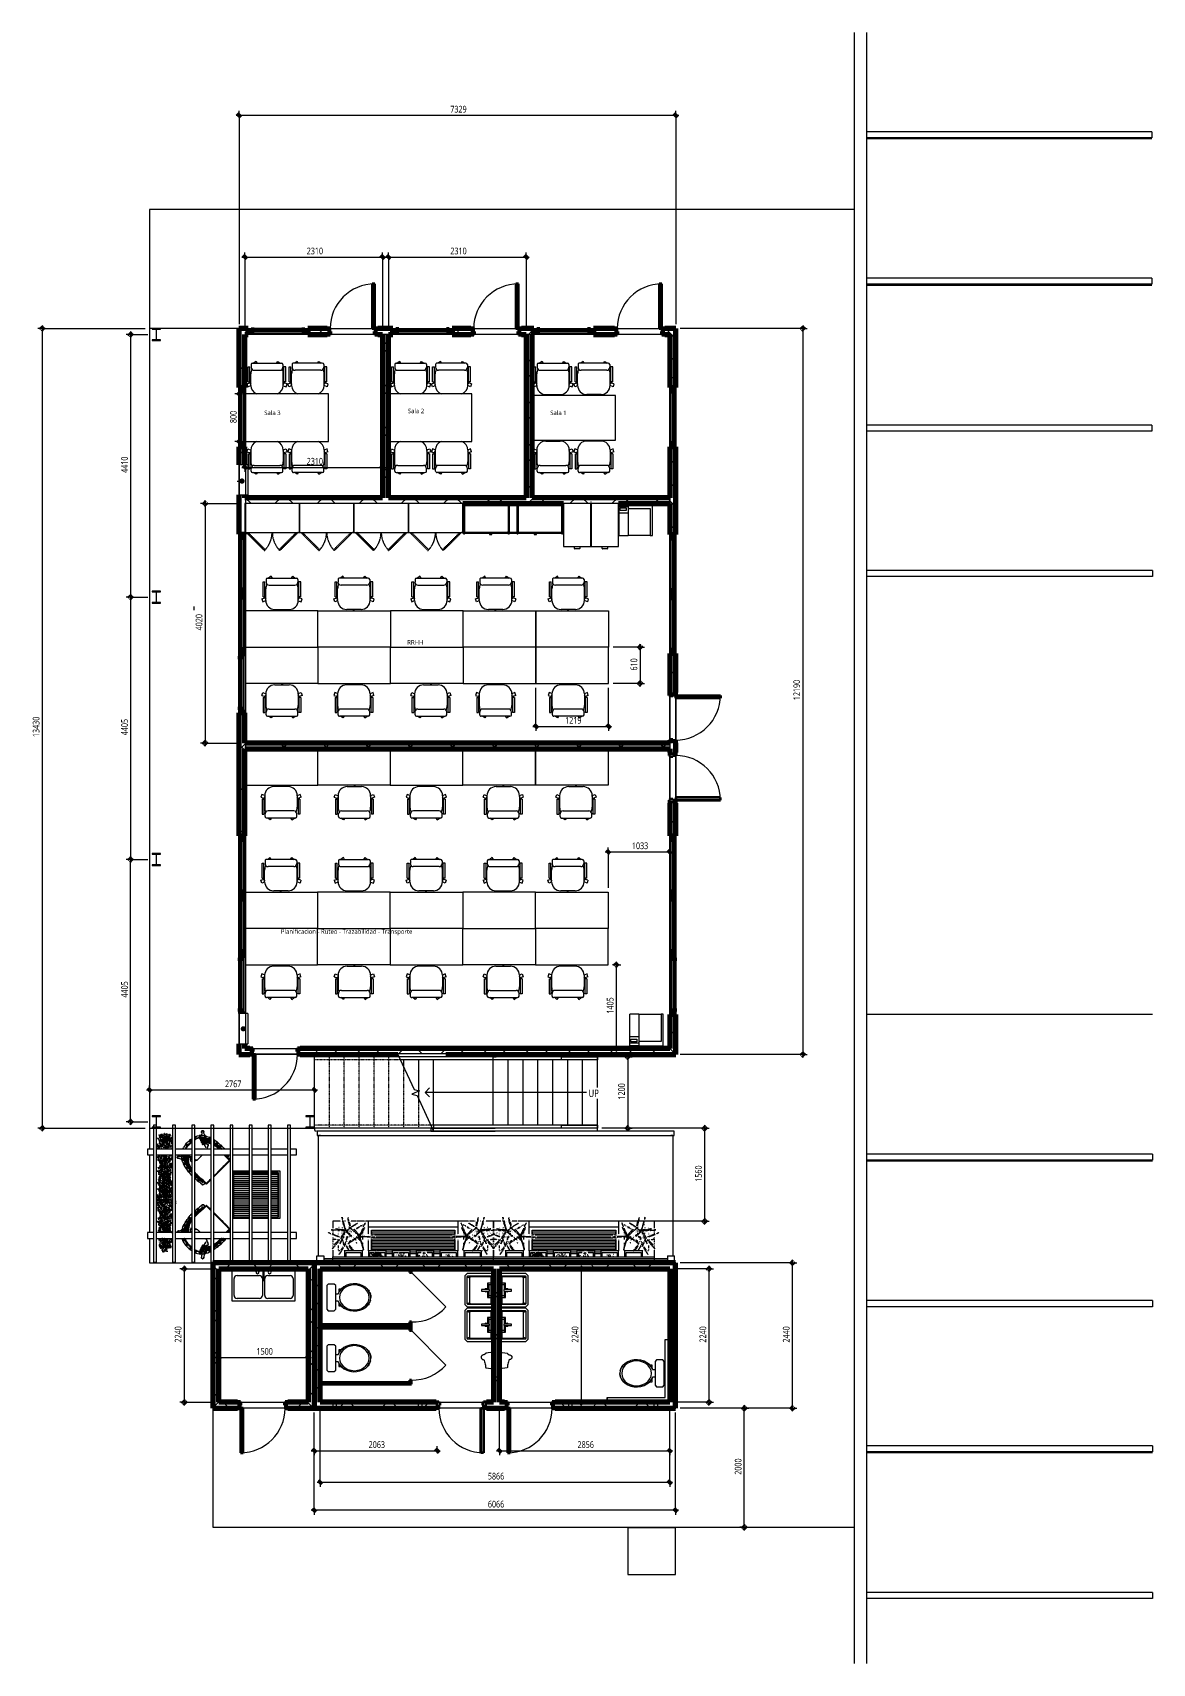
# Model space of a CAD drawing. Header units: millimetres. Extents: x -67152 to -48359, y -6192 to 21191.
import ezdxf

# ---------------------------------------------------------------- set-up
doc = ezdxf.new("R2010")
doc.units = ezdxf.units.MM
for name, pattern in [('_Hidden', [2.38125, 1.5875, -0.79375]), ('Dash 3mm', [6, 3, -3]), ('Overhead 1_5mm', [2.5, 1.5, -1])]:
    doc.linetypes.add(name, pattern=pattern)
for name, color, linetype, lineweight in [('A-ANNO-DIMS', 211, 'Continuous', 9), ('A-ANNO-DIMS-50', 211, 'Continuous', 9), ('A-DETL', 90, 'Continuous', 9), ('A-DETL-GENF', 92, 'Continuous', 9), ('A-DOOR', 31, 'Continuous', 18), ('A-DOOR-FRAM', 31, 'Continuous', 35), ('A-FLOR', 192, 'Continuous', 18), ('A-FLOR-HRAL', 11, 'Continuous', 9), ('A-GENM', 13, 'Continuous', 9), ('A-GLAZ', 151, 'Continuous', 18), ('A-GLAZ-CWMG', 51, 'Continuous', 9), ('A-WALL', 113, 'Continuous', 18), ('A-WALL-PATT', 111, 'Continuous', 70), ('C-PRKG', 70, 'Continuous', 9), ('E-ELEC-EQPM', 71, 'Continuous', 9), ('E-POWR-CNTR', 130, 'Continuous', 9), ('E-POWR-DROP', 130, 'Continuous', 9), ('G-ANNO-TEXT', 231, 'Continuous', 9), ('G-IMPT', 8, 'Continuous', 9), ('I-FURN', 30, 'Continuous', 9), ('I-FURN-HDLN', 30, 'Dash 3mm', 9), ('I-FURN-PNLS', 30, 'Continuous', 9), ('L-PLNT', 71, 'Continuous', 9), ('P-SANR-FIXT', 6, 'Continuous', 9), ('Q-CASE', 31, 'Continuous', 9), ('Q-SPCQ', 91, 'Continuous', 9), ('S-COLS', 52, 'Continuous', 9), ('S-STRS', 31, 'Continuous', 9), ('S-STRS-ANNO', 31, 'Continuous', 9), ('S-STRS-MBND', 31, 'Overhead 1_5mm', 9), ('S-STRS-TEXT', 31, 'Continuous', 9)]:
    doc.layers.add(name, color=color, linetype=linetype, lineweight=lineweight)
doc.styles.add('Trebuchet MS', font='trebuc.ttf', dxfattribs={"width": 0.8, "height": 125})
doc.styles.add('Trebuchet MS_1', font='trebuc.ttf', dxfattribs={"width": 0.8, "height": 112.5})
doc.styles.add('Trebuchet MS_B', font='trebucbd.ttf', dxfattribs={"height": 75})
doc.dimstyles.new('Linear_-_2_25mm_Trebuchet_MS', dxfattribs={"dimscale": 304.8, "dimtxt": 115.981977, "dimasz": 0.164042, "dimexe": 0.246063, "dimexo": 0.246063, "dimgap": 0.049213, "dimtad": 1, "dimdec": 0, "dimzin": 0, "dimdsep": 46, "dimtxsty": 'Trebuchet MS_1', "dimblk1": 'OBLIQUE', "dimblk2": 'OBLIQUE', "dimsah": 1, "dimcen": 0.09, "dimdle": 0.164042, "dimazin": 0, "dimtfac": 1, "dimtdec": 4, "dimtix": 1, "dimtmove": 0, "dimatfit": 3, "dimfxl": 1, "dimtvp": 1, "dimtolj": 1, "dimtzin": 0, "dimarcsym": 2})
pattern_1 = [(45, (0, 0), (-353.5534, 353.5534), []), (135, (0, 0), (-353.5534, -353.5534), [])]

msp = doc.modelspace()

# ---------------------------------------------------------------- texts
at = {"layer": 'G-ANNO-TEXT', "color": 7, "lineweight": 50, "char_height": 75, "attachment_point": 1, "style": 'Trebuchet MS_B'}
for s, insert, width in [('Sala 3', (-63265.1, 14844.2), 352.743), ('Sala 2', (-60855.1, 14875.8), 352.743), ('Sala 1', (-58465.1, 14844.2), 352.743), ('RRHH', (-60865.1, 10991.5), 336.709), ('Planificacion - Ruteo - Trazabilidad - Transporte', (-62985.5, 6134.1), 2926.159)]:
    msp.add_mtext(s, dxfattribs=dict(at, insert=insert, width=width))

# ---------------------------------------------------------------- blocks, each defined once
blk = doc.blocks.new('2017_EN_Awning_Llaza_Complet-PRO - Frontal-3576117-Nivel 1 Oficinas')
at = {"layer": 'Q-SPCQ'}
for p, q in [((2995, 2236), (-2995, 2236)), ((-2995, 2236), (-2995, 2217)), ((-2995, 2217), (-2995, 2165)), ((2995, 2217), (2995, 2236)), ((2995, 2165), (2995, 2217)), ((-2995, 2165), (2995, 2165)), ((-2975, 146), (-2975, 2172)), ((-2966, 2175), (-2966, 2170)), ((-2946, 2170), (-2946, 2175)), ((2946, 2175), (2946, 2170)), ((2966, 2170), (2966, 2175)), ((2975, 2172), (2975, 146)), ((-3000, 145), (-2884, 145)), ((-3000, 25), (-3000, 145)), ((-2884, 25), (-3000, 25)), ((-2884, 145), (-2884, 25)), ((2884, 95), (-2884, 95)), ((-2884, 95), (2884, 95)), ((2884, 94), (-2884, 94)), ((-2884, 55), (2884, 55)), ((-2884, 40), (-2860, 40)), ((-2860, 40), (-2860, 55)), ((2860, 55), (2860, 40)), ((2860, 40), (2884, 40)), ((2884, 145), (3000, 145)), ((2884, 145), (2884, 25)), ((3000, 25), (2884, 25)), ((3000, 25), (3000, 145))]:
    blk.add_line(p, q, dxfattribs=at)
blk = doc.blocks.new('Rectangular Mullion - 65 x 125mm rectangular-3578008-Nivel 1 Oficinas')
at = {"layer": 'A-GLAZ-CWMG'}
for p, q in [((-56472, -872), (-56347, -872)), ((-56472, -1242), (-56472, -872)), ((-56347, -872), (-56347, -1242)), ((-56347, -1242), (-56472, -1242))]:
    blk.add_line(p, q, dxfattribs=at)
blk = doc.blocks.new('Rectangular Mullion - 65 x 125mm rectangular-3578482-Nivel 1 Oficinas')
at = {"layer": 'A-GLAZ-CWMG'}
for p, q in [((-65, -62.5), (-65, 62.5)), ((-65, 62.5), (0, 62.5)), ((0, 62.5), (0, -62.5)), ((0, -62.5), (-65, -62.5))]:
    blk.add_line(p, q, dxfattribs=at)
blk = doc.blocks.new('Rectangular Mullion - 65 x 125mm rectangular-3578483-Nivel 1 Oficinas')
at = {"layer": 'A-GLAZ-CWMG'}
for p, q in [((0, 62.5), (-65, 62.5)), ((-65, 62.5), (-65, -62.5)), ((0, -62.5), (0, 62.5)), ((-65, -62.5), (0, -62.5))]:
    blk.add_line(p, q, dxfattribs=at)
blk = doc.blocks.new('Rectangular Mullion - 65 x 125mm rectangular-3579564-Nivel 1 Oficinas')
at = {"layer": 'A-GLAZ-CWMG'}
for p, q in [((-58095, -1920), (-58095, -1795)), ((-58095, -1795), (-56725, -1795)), ((-56725, -1795), (-56725, -1920)), ((-56725, -1920), (-58095, -1920))]:
    blk.add_line(p, q, dxfattribs=at)
blk = doc.blocks.new('M_Parking Space - 4800 x 2400mm - 90 deg-1530640-Nivel 1 Oficinas')
at = {"layer": 'C-PRKG'}
for p, q in [((-50.8, -4800), (-50.8, -7.5)), ((50.8, -4800), (50.8, -7.5)), ((50.8, -4800), (-50.8, -4800))]:
    blk.add_line(p, q, dxfattribs=at)
blk = doc.blocks.new('M_Parking Space - 4800 x 2400mm - 90 deg-V1-Nivel 1 Oficinas')
at = {"layer": 'C-PRKG'}
for p, q in [((-50.8, -4800), (-50.8, -7.5)), ((50.8, -4800), (50.8, -7.5)), ((2400, -7.5), (2400, -4800)), ((50.8, -4800), (-50.8, -4800))]:
    blk.add_line(p, q, dxfattribs=at)
blk = doc.blocks.new('M_Parking Space - 4800 x 2400mm - 90 deg-V2-Nivel 1 Oficinas')
at = {"layer": 'C-PRKG'}
for p, q in [((-50.8, -4800), (-50.8, 0)), ((50.8, -4800), (50.8, 0)), ((50.8, -4800), (-50.8, -4800)), ((2400, -4792.5), (2400, -4800))]:
    blk.add_line(p, q, dxfattribs=at)
blk = doc.blocks.new('M_Parking Space - 4800 x 2400mm - 90 deg-V3-Nivel 1 Oficinas')
at = {"layer": 'C-PRKG'}
for p, q in [((-50.8, -4800), (-50.8, 0)), ((50.8, -4800), (50.8, 0)), ((2400, 0), (2400, -4800)), ((50.8, -4800), (-50.8, -4800))]:
    blk.add_line(p, q, dxfattribs=at)
blk = doc.blocks.new('M_Parking Space - 4800 x 2400mm - 90 deg-V4-Nivel 1 Oficinas')
at = {"layer": 'C-PRKG'}
for p, q in [((-50.8, -4800), (-50.8, 0)), ((50.8, -4800), (50.8, 0)), ((50.8, -4800), (-50.8, -4800))]:
    blk.add_line(p, q, dxfattribs=at)
blk = doc.blocks.new('Side hung casement - 1000_1200-3237122-Nivel 1 Oficinas')
at = {"layer": 'A-GLAZ', "lineweight": 35}
for p, q in [((-450, 26), (-500, 26)), ((-450, -24), (-450, 26)), ((-400, 0), (-450, 0)), ((-450, 0), (-450, -49)), ((-400, -49), (-400, 0)), ((450, 0), (400, 0)), ((400, 0), (400, -49)), ((500, 26), (450, 26)), ((450, 26), (450, -24)), ((450, -49), (450, 0)), ((-500, -24), (-450, -24)), ((-450, -49), (-400, -49)), ((400, -49), (450, -49)), ((450, -24), (500, -24))]:
    blk.add_line(p, q, dxfattribs=at)
at = {"layer": 'A-GLAZ', "lineweight": 9}
for p, q in [((-450, 26), (450, 26)), ((-400, 0), (400, 0)), ((400, -49), (-400, -49))]:
    blk.add_line(p, q, dxfattribs=at)
at = {"layer": 'A-GLAZ', "lineweight": 50}
for p, q in [((400, -24), (-400, -24)), ((-400, -24), (-400, -25)), ((-400, -25), (400, -25)), ((400, -25), (400, -24))]:
    blk.add_line(p, q, dxfattribs=at)
blk = doc.blocks.new('Printer-LaserJet - Printer-LaserJet-3350240-Nivel 1 Oficinas')
at = {"layer": 'Q-SPCQ'}
for p, q in [((-164, -137), (-164, 244)), ((-15, 244), (-164, 244)), ((-15, 244), (359, 244)), ((-15, 244), (-15, -137)), ((395, 244), (359, 244)), ((359, 244), (359, -213)), ((395, -289), (395, 244)), ((-164, -244), (-164, -137)), ((-15, -137), (-164, -137)), ((-164, -289), (-164, -244)), ((-15, -244), (-164, -244)), ((-147, -220), (-147, -178)), ((-147, -178), (-46, -178)), ((-46, -180), (-147, -180)), ((-46, -220), (-147, -220)), ((-46, -178), (-46, -220)), ((-15, -137), (-15, -244)), ((359, -213), (-15, -213)), ((-15, -244), (-15, -289)), ((-15, -289), (-164, -289)), ((-15, -289), (395, -289))]:
    blk.add_line(p, q, dxfattribs=at)
blk = doc.blocks.new('Standard_Toilet_Partition_Layout_9287 - Standard_Toilet_Partition_Layout_9287-3235958-Nivel 1 Oficinas')
at = {"layer": 'A-GENM', "lineweight": 35}
for p, q in [((13, -56), (-13, -56)), ((-13, -56), (-13, -1549)), ((13, -1549), (13, -56)), ((952, -56), (927, -56)), ((927, -56), (927, -1549)), ((952, -1549), (952, -56)), ((-13, -1549), (13, -1549)), ((55, -1549), (-13, -1549)), ((-13, -1549), (-13, -1580)), ((-13, -1580), (55, -1580)), ((55, -1580), (55, -1549)), ((952, -1549), (885, -1549)), ((885, -1549), (885, -1580)), ((885, -1580), (952, -1580)), ((927, -1549), (952, -1549)), ((952, -1580), (952, -1549))]:
    blk.add_line(p, q, dxfattribs=at)
at = {"layer": 'A-GENM'}
blk.add_line((885, -1580), (307, -2158), dxfattribs=at)
blk.add_arc((782, -1607), 727, 177.8753, 229.2573, dxfattribs=at)
blk = doc.blocks.new('Sanitary_Dryers__Hand_Hair__JohnsonSuisse_Windflow_Hand_Dryer_Stainless_Steel - Windflow Hand Dryer Stainless Steel-3236375-Nivel 1 Oficinas')
at = {"layer": 'P-SANR-FIXT'}
for p, q in [((2, -176), (-15, -55)), ((-15, -55), (-2, -55)), ((-2, -55), (-2, -50)), ((-1, -50), (-1, -55)), ((-1, -55), (14, -55)), ((2, -177), (2, -176)), ((3, -179), (2, -177)), ((5, -180), (3, -179)), ((6, -181), (5, -180)), ((7, -182), (6, -181)), ((10, -183), (7, -182)), ((25, -184), (10, -183)), ((14, -51), (16, -50)), ((14, -55), (14, -51)), ((45, -187), (25, -184)), ((66, -191), (45, -187)), ((85, -195), (66, -191)), ((104, -200), (85, -195)), ((123, -206), (104, -200)), ((130, -208), (123, -206)), ((138, -211), (130, -208)), ((140, -222), (138, -211)), ((141, -225), (140, -222)), ((145, -235), (141, -225)), ((147, -238), (145, -235)), ((149, -241), (147, -238)), ((151, -244), (149, -241)), ((156, -248), (151, -244)), ((159, -251), (156, -248)), ((163, -254), (159, -251)), ((166, -255), (163, -254)), ((170, -257), (166, -255)), ((174, -258), (170, -257)), ((178, -259), (174, -258)), ((183, -258), (178, -259)), ((187, -258), (183, -258)), ((191, -257), (187, -258)), ((196, -255), (191, -257)), ((200, -252), (196, -255)), ((204, -249), (200, -252)), ((206, -247), (204, -249)), ((207, -246), (206, -247)), ((211, -241), (207, -246)), ((213, -238), (211, -241)), ((215, -235), (213, -238)), ((219, -224), (215, -235)), ((220, -222), (219, -224)), ((222, -212), (220, -222)), ((223, -208), (222, -212)), ((224, -207), (223, -208)), ((225, -205), (224, -207)), ((226, -203), (225, -205)), ((227, -199), (226, -203)), ((230, -195), (227, -199)), ((232, -192), (230, -195)), ((235, -190), (232, -192)), ((234, -50), (236, -51)), ((238, -187), (235, -190)), ((236, -51), (236, -55)), ((236, -55), (251, -55)), ((242, -185), (238, -187)), ((244, -184), (242, -185)), ((246, -182), (244, -184)), ((247, -181), (246, -182)), ((248, -178), (247, -181)), ((265, -55), (248, -178)), ((251, -55), (251, -50)), ((252, -50), (252, -55)), ((252, -55), (265, -55))]:
    blk.add_line(p, q, dxfattribs=at)
blk = doc.blocks.new('Sanitary_Dryers__Hand_Hair__JohnsonSuisse_Windflow_Hand_Dryer_Stainless_Steel - Windflow Hand Dryer Stainless Steel-3235854-Nivel 1 Oficinas')
at = {"layer": 'P-SANR-FIXT'}
for p, q in [((2, 176), (-15, 55)), ((-15, 55), (-2, 55)), ((-2, 55), (-2, 50)), ((-1, 50), (-1, 55)), ((-1, 55), (14, 55)), ((3, 179), (2, 177)), ((2, 177), (2, 176)), ((5, 180), (3, 179)), ((6, 181), (5, 180)), ((7, 182), (6, 181)), ((10, 183), (7, 182)), ((25, 184), (10, 183)), ((14, 55), (14, 51)), ((14, 51), (16, 50)), ((45, 187), (25, 184)), ((66, 191), (45, 187)), ((85, 195), (66, 191)), ((104, 200), (85, 195)), ((123, 206), (104, 200)), ((130, 208), (123, 206)), ((138, 211), (130, 208)), ((140, 222), (138, 211)), ((141, 225), (140, 222)), ((145, 235), (141, 225)), ((147, 238), (145, 235)), ((149, 241), (147, 238)), ((151, 244), (149, 241)), ((156, 248), (151, 244)), ((159, 251), (156, 248)), ((163, 254), (159, 251)), ((166, 255), (163, 254)), ((170, 257), (166, 255)), ((174, 258), (170, 257)), ((178, 259), (174, 258)), ((183, 258), (178, 259)), ((187, 258), (183, 258)), ((191, 257), (187, 258)), ((196, 255), (191, 257)), ((200, 252), (196, 255)), ((204, 249), (200, 252)), ((206, 247), (204, 249)), ((207, 246), (206, 247)), ((211, 241), (207, 246)), ((213, 238), (211, 241)), ((215, 235), (213, 238)), ((219, 224), (215, 235)), ((220, 222), (219, 224)), ((222, 212), (220, 222)), ((223, 208), (222, 212)), ((224, 207), (223, 208)), ((225, 205), (224, 207)), ((226, 203), (225, 205)), ((227, 199), (226, 203)), ((230, 195), (227, 199)), ((232, 192), (230, 195)), ((235, 190), (232, 192)), ((234, 50), (236, 51)), ((238, 187), (235, 190)), ((236, 51), (236, 55)), ((236, 55), (251, 55)), ((242, 185), (238, 187)), ((244, 184), (242, 185)), ((246, 182), (244, 184)), ((247, 181), (246, 182)), ((248, 178), (247, 181)), ((265, 55), (248, 178)), ((251, 55), (251, 50)), ((252, 50), (252, 55)), ((252, 55), (265, 55))]:
    blk.add_line(p, q, dxfattribs=at)
blk = doc.blocks.new('M_Door-Passage-Single-Flush - 750 x 2000mm-3224211-Nivel 1 Oficinas')
at = {"layer": 'A-DOOR', "lineweight": 35}
for p, q in [((375, 806), (330, 806)), ((330, 806), (330, 56)), ((375, 56), (375, 806)), ((330, 56), (375, 56))]:
    blk.add_line(p, q, dxfattribs=at)
at = {"layer": 'A-DOOR', "lineweight": 9}
blk.add_arc((375, 56), 750, 90, 180, dxfattribs=at)
at = {"layer": 'A-DOOR-FRAM'}
for p, q in [((-375, 69), (-424, 69)), ((-424, 69), (-424, 56)), ((-424, 56), (-405, 56)), ((-405, 56), (-405, -44)), ((-375, 7), (-375, 69)), ((-359, 7), (-375, 7)), ((-359, -32), (-359, 7)), ((375, 7), (359, 7)), ((359, 7), (359, -32)), ((424, 69), (375, 69)), ((375, 69), (375, 7)), ((405, -44), (405, 56)), ((405, 56), (424, 56)), ((424, 56), (424, 69)), ((-405, -44), (-424, -44)), ((-424, -44), (-424, -56)), ((-424, -56), (-375, -56)), ((-375, -56), (-375, -32)), ((-375, -32), (-359, -32)), ((359, -32), (375, -32)), ((375, -32), (375, -56)), ((375, -56), (424, -56)), ((424, -44), (405, -44)), ((424, -56), (424, -44))]:
    blk.add_line(p, q, dxfattribs=at)
blk = doc.blocks.new('M_Door-Passage-Single-Flush - 750 x 2000mm-3224210-Nivel 1 Oficinas')
at = {"layer": 'A-DOOR', "lineweight": 35}
for p, q in [((330, -56), (375, -56)), ((330, -806), (330, -56)), ((375, -56), (375, -806)), ((375, -806), (330, -806))]:
    blk.add_line(p, q, dxfattribs=at)
at = {"layer": 'A-DOOR', "lineweight": 9}
blk.add_arc((375, -56), 750, 180, 270, dxfattribs=at)
at = {"layer": 'A-DOOR-FRAM'}
for p, q in [((-424, 56), (-375, 56)), ((-424, 44), (-424, 56)), ((-405, 44), (-424, 44)), ((-405, -56), (-405, 44)), ((-375, 56), (-375, 32)), ((-375, 32), (-359, 32)), ((-359, 32), (-359, -7)), ((359, 32), (375, 32)), ((359, -7), (359, 32)), ((375, 56), (424, 56)), ((375, 32), (375, 56)), ((405, 44), (405, -56)), ((424, 44), (405, 44)), ((424, 56), (424, 44)), ((-424, -56), (-405, -56)), ((-424, -69), (-424, -56)), ((-375, -69), (-424, -69)), ((-375, -7), (-375, -69)), ((-359, -7), (-375, -7)), ((375, -7), (359, -7)), ((375, -69), (375, -7)), ((424, -69), (375, -69)), ((405, -56), (424, -56)), ((424, -56), (424, -69))]:
    blk.add_line(p, q, dxfattribs=at)
blk = doc.blocks.new('Top Rail Type - Top Rail_Internal_-3314131-Nivel 1 Oficinas')
at = {"layer": 'A-FLOR-HRAL'}
for p, q in [((-56534, -755), (-56484, -755)), ((-56534, -1730), (-56534, -755)), ((-56484, -755), (-56484, -1780)), ((-57509, -1780), (-57509, -1730)), ((-57509, -1730), (-56534, -1730)), ((-56484, -1780), (-57509, -1780))]:
    blk.add_line(p, q, dxfattribs=at)
blk = doc.blocks.new('Top Rail Type - Top Rail_Internal_-V5-Nivel 1 Oficinas')
at = {"layer": 'A-FLOR-HRAL'}
for p, q in [((-56534, -755), (-56484, -755)), ((-56534, -1730), (-56534, -755)), ((-56484, -1780), (-56484, -755)), ((-57509, -1730), (-57509, -1780)), ((-57509, -1730), (-56534, -1730)), ((-57509, -1780), (-56484, -1780))]:
    blk.add_line(p, q, dxfattribs=at)
blk = doc.blocks.new('Printer-LaserJet - Printer-LaserJet-3171375-Nivel 1 Oficinas')
at = {"layer": 'Q-SPCQ'}
for p, q in [((-164, 244), (-164, 289)), ((-164, 289), (-15, 289)), ((395, 289), (-15, 289)), ((-15, 289), (-15, 244)), ((395, -244), (395, 289)), ((-164, 137), (-164, 244)), ((-164, 244), (-15, 244)), ((-164, -244), (-164, 137)), ((-164, 137), (-15, 137)), ((-147, 220), (-46, 220)), ((-147, 178), (-147, 220)), ((-147, 180), (-46, 180)), ((-46, 178), (-147, 178)), ((-46, 220), (-46, 178)), ((-15, 244), (-15, 137)), ((-15, 213), (359, 213)), ((-15, 137), (-15, -244)), ((359, 213), (359, -244)), ((-164, -244), (-15, -244)), ((359, -244), (-15, -244)), ((359, -244), (395, -244))]:
    blk.add_line(p, q, dxfattribs=at)
blk = doc.blocks.new('Furniture_System-Standing_Desk-Rectangular - 120x60-2486076-Nivel 1 Oficinas')
at = {"layer": 'I-FURN-PNLS'}
for p, q in [((1219.2, 0), (0, 0)), ((0, 0), (0, -609.6)), ((1219.2, -609.6), (1219.2, 0)), ((0, -609.6), (1219.2, -609.6))]:
    blk.add_line(p, q, dxfattribs=at)
blk = doc.blocks.new('Chair-Executive - Chair-Executive-3281376-Nivel 1 Oficinas')
at = {"layer": 'I-FURN'}
for p, q in [((-42, 276), (-84, 247)), ((-21, 247), (-42, 276)), ((303, 247), (324, 276)), ((324, 276), (363, 247)), ((-177, -68), (-177, 184)), ((-177, 184), (-145, 184)), ((-145, -68), (-145, 184)), ((-132, -129), (-132, 66)), ((-125, 222), (-125, 177)), ((-100, 247), (382, 247)), ((-75, 126), (357, 126)), ((407, 222), (407, 177)), ((414, -129), (414, 66)), ((458, 184), (426, 184)), ((426, -68), (426, 184)), ((458, -68), (458, 184)), ((-196, -102), (-142, -84)), ((-196, -102), (-180, -150)), ((-180, -150), (-132, -129)), ((-177, -68), (-145, -68)), ((-142, -84), (-132, -104)), ((424, -84), (414, -115)), ((414, -134), (462, -150)), ((478, -102), (424, -84)), ((458, -68), (426, -68)), ((462, -150), (478, -102)), ((20, -282), (262, -282)), ((135, -304), (135, -282)), ((135, -282), (147, -282)), ((147, -304), (147, -282))]:
    blk.add_line(p, q, dxfattribs=at)
for centre, radius, start, end in [((46, 66), 178, 153.8342, 180), ((-100, 222), 25.2, 90, 180), ((-75, 177), 50.7, 180, 270), ((357, 177), 50.7, 270, 360), ((382, 222), 25.2, 360, 90), ((236, 66), 178, 360, 26.1684), ((20, -129), 152, 180, 270), ((262, -129), 152, 270, 360)]:
    blk.add_arc(centre, radius, start, end, dxfattribs=at)
blk = doc.blocks.new('Furniture_System-Standing_Desk-Rectangular - 120x60-3281375-Nivel 1 Oficinas')
at = {"layer": 'I-FURN-PNLS'}
for p, q in [((0, 609.6), (1219.2, 609.6)), ((0, 0), (0, 609.6)), ((1219.2, 609.6), (1219.2, 0)), ((1219.2, 0), (0, 0))]:
    blk.add_line(p, q, dxfattribs=at)
blk = doc.blocks.new('Chair-Executive - Chair-Executive-3215924-Nivel 1 Oficinas')
at = {"layer": 'I-FURN'}
for p, q in [((20, 282), (262, 282)), ((135, 304), (135, 282)), ((135, 282), (147, 282)), ((147, 304), (147, 282)), ((-196, 102), (-180, 150)), ((-196, 102), (-142, 84)), ((-180, 150), (-132, 129)), ((-177, 68), (-145, 68)), ((-177, 68), (-177, -184)), ((-145, 68), (-145, -184)), ((-142, 84), (-132, 104)), ((-132, 129), (-132, -66)), ((414, 134), (462, 150)), ((414, 129), (414, -66)), ((424, 84), (414, 115)), ((478, 102), (424, 84)), ((458, 68), (426, 68)), ((426, 68), (426, -184)), ((458, 68), (458, -184)), ((462, 150), (478, 102)), ((-177, -184), (-145, -184)), ((-125, -222), (-125, -177)), ((-100, -247), (382, -247)), ((-42, -276), (-84, -247)), ((-75, -126), (357, -126)), ((-21, -247), (-42, -276)), ((303, -247), (324, -276)), ((324, -276), (363, -247)), ((407, -222), (407, -177)), ((458, -184), (426, -184))]:
    blk.add_line(p, q, dxfattribs=at)
for centre, radius, start, end in [((20, 129), 152, 90, 180), ((262, 129), 152, 0, 90), ((46, -66), 178, 180, 206.1658), ((-75, -177), 50.7, 90, 180), ((-100, -222), 25.2, 180, 270), ((357, -177), 50.7, 0, 90), ((382, -222), 25.2, 270, 0), ((236, -66), 178, 333.8316, 0)]:
    blk.add_arc(centre, radius, start, end, dxfattribs=at)
blk = doc.blocks.new('Furniture_System-Standing_Desk-Rectangular - 120x60-V6-Nivel 1 Oficinas')
at = {"layer": 'I-FURN-PNLS'}
for p, q in [((0, 609.6), (1219.2, 609.6)), ((1219.2, 609.6), (1219.2, 0)), ((1219.2, 0), (0, 0))]:
    blk.add_line(p, q, dxfattribs=at)
blk = doc.blocks.new('Table-Rectangular - 1_4-3151873-Nivel 1 Oficinas')
at = {"layer": 'I-FURN'}
for p, q in [((700, 375), (-700, 375)), ((700, -375), (700, 375)), ((-700, -375), (700, -375))]:
    blk.add_line(p, q, dxfattribs=at)
blk = doc.blocks.new('Chair-Executive - Chair-Executive-V7-Nivel 1 Oficinas')
at = {"layer": 'I-FURN'}
for p, q in [((20, 282), (262, 282)), ((135, 297), (135, 282)), ((135, 282), (147, 282)), ((147, 297), (147, 282)), ((-196, 102), (-180, 150)), ((-196, 102), (-142, 84)), ((-180, 150), (-132, 129)), ((-177, 68), (-145, 68)), ((-177, 68), (-177, -184)), ((-145, 68), (-145, -184)), ((-142, 84), (-132, 104)), ((-132, 129), (-132, -66)), ((414, 134), (462, 150)), ((414, 129), (414, -66)), ((424, 84), (414, 115)), ((478, 102), (424, 84)), ((458, 68), (426, 68)), ((426, 68), (426, -184)), ((458, 68), (458, -184)), ((462, 150), (478, 102)), ((-177, -184), (-145, -184)), ((-125, -222), (-125, -177)), ((-100, -247), (382, -247)), ((-42, -276), (-84, -247)), ((-75, -126), (357, -126)), ((-21, -247), (-42, -276)), ((303, -247), (324, -276)), ((324, -276), (363, -247)), ((407, -222), (407, -177)), ((458, -184), (426, -184))]:
    blk.add_line(p, q, dxfattribs=at)
for centre, radius, start, end in [((20, 129), 152, 90, 180), ((262, 129), 152, 0, 90), ((46, -66), 178, 180, 206.1658), ((-75, -177), 50.7, 90, 180), ((-100, -222), 25.2, 180, 270), ((357, -177), 50.7, 0, 90), ((382, -222), 25.2, 270, 0), ((236, -66), 178, 333.8316, 0)]:
    blk.add_arc(centre, radius, start, end, dxfattribs=at)
blk = doc.blocks.new('Chair-Executive - Chair-Executive-V8-Nivel 1 Oficinas')
at = {"layer": 'I-FURN'}
for p, q in [((-42, 276), (-84, 247)), ((-21, 247), (-42, 276)), ((303, 247), (324, 276)), ((324, 276), (363, 247)), ((-177, -68), (-177, 184)), ((-177, 184), (-145, 184)), ((-145, -68), (-145, 184)), ((-132, -129), (-132, 66)), ((-125, 222), (-125, 177)), ((-100, 247), (382, 247)), ((-75, 126), (357, 126)), ((407, 222), (407, 177)), ((414, -129), (414, 66)), ((458, 184), (426, 184)), ((426, -68), (426, 184)), ((458, -68), (458, 184)), ((-196, -102), (-142, -84)), ((-196, -102), (-180, -150)), ((-180, -150), (-132, -129)), ((-177, -68), (-145, -68)), ((-142, -84), (-132, -104)), ((424, -84), (414, -115)), ((414, -134), (462, -150)), ((478, -102), (424, -84)), ((458, -68), (426, -68)), ((462, -150), (478, -102)), ((20, -282), (262, -282)), ((135, -297), (135, -282)), ((135, -282), (147, -282)), ((147, -297), (147, -282))]:
    blk.add_line(p, q, dxfattribs=at)
for centre, radius, start, end in [((46, 66), 178, 153.8342, 180), ((-100, 222), 25.2, 90, 180), ((-75, 177), 50.7, 180, 270), ((357, 177), 50.7, 270, 360), ((382, 222), 25.2, 360, 90), ((236, 66), 178, 360, 26.1684), ((20, -129), 152, 180, 270), ((262, -129), 152, 270, 360)]:
    blk.add_arc(centre, radius, start, end, dxfattribs=at)
blk = doc.blocks.new('Side hung casement - 1000_1200-3238561-Nivel 1 Oficinas')
at = {"layer": 'A-GLAZ', "lineweight": 35}
for p, q in [((-500, 24), (-450, 24)), ((-450, 0), (-450, 49)), ((-450, 49), (-400, 49)), ((-450, 24), (-450, -26)), ((-400, 0), (-450, 0)), ((-400, 49), (-400, 0)), ((400, 0), (400, 49)), ((400, 49), (450, 49)), ((450, 0), (400, 0)), ((450, 49), (450, 0)), ((450, -26), (450, 24)), ((450, 24), (500, 24)), ((-450, -26), (-500, -26)), ((500, -26), (450, -26))]:
    blk.add_line(p, q, dxfattribs=at)
at = {"layer": 'A-GLAZ', "lineweight": 9}
for p, q in [((400, 49), (-400, 49)), ((-400, 0), (400, 0)), ((-450, -26), (450, -26))]:
    blk.add_line(p, q, dxfattribs=at)
at = {"layer": 'A-GLAZ', "lineweight": 50}
for p, q in [((-400, 24), (-400, 25)), ((-400, 25), (400, 25)), ((400, 24), (-400, 24)), ((400, 25), (400, 24))]:
    blk.add_line(p, q, dxfattribs=at)
blk = doc.blocks.new('Furniture_System-Standing_Desk-Rectangular - 120x60-V9-Nivel 1 Oficinas')
at = {"layer": 'I-FURN-PNLS'}
for p, q in [((1219.2, 0), (0, 0)), ((1219.2, -609.6), (1219.2, 0)), ((0, -609.6), (1219.2, -609.6))]:
    blk.add_line(p, q, dxfattribs=at)
blk = doc.blocks.new('Furniture_System-Standing_Desk-Rectangular - 120x60-V10-Nivel 1 Oficinas')
at = {"layer": 'I-FURN-PNLS'}
for p, q in [((0, 609.6), (1219.2, 609.6)), ((0, 0), (0, 609.6)), ((1219.2, 609.6), (1219.2, 0))]:
    blk.add_line(p, q, dxfattribs=at)
blk = doc.blocks.new('Furniture_System-Standing_Desk-Rectangular - 120x60-V11-Nivel 1 Oficinas')
at = {"layer": 'I-FURN-PNLS'}
for p, q in [((0, 0), (0, -609.6)), ((1219.2, -609.6), (1219.2, 0)), ((0, -609.6), (1219.2, -609.6))]:
    blk.add_line(p, q, dxfattribs=at)
blk = doc.blocks.new('Table-Rectangular - 140x80-3520019-Nivel 1 Oficinas')
at = {"layer": 'I-FURN'}
for p, q in [((700, 400), (-700, 400)), ((-700, 400), (-700, -400)), ((700, -400), (700, 400)), ((-700, -400), (700, -400))]:
    blk.add_line(p, q, dxfattribs=at)
blk = doc.blocks.new('Chair-Executive - Chair-Executive-V12-Nivel 1 Oficinas')
at = {"layer": 'I-FURN'}
for p, q in [((-196, 102), (-180, 150)), ((-196, 102), (-142, 84)), ((-180, 150), (-132, 129)), ((-177, 68), (-145, 68)), ((-177, 68), (-177, -184)), ((-145, 68), (-145, -184)), ((-142, 84), (-132, 104)), ((-132, 129), (-132, -66)), ((414, 134), (462, 150)), ((414, 129), (414, -66)), ((424, 84), (414, 115)), ((478, 102), (424, 84)), ((458, 68), (426, 68)), ((426, 68), (426, -184)), ((458, 68), (458, -184)), ((462, 150), (478, 102)), ((-177, -184), (-145, -184)), ((-125, -222), (-125, -177)), ((-100, -247), (382, -247)), ((-42, -276), (-84, -247)), ((-75, -126), (357, -126)), ((-21, -247), (-42, -276)), ((303, -247), (324, -276)), ((324, -276), (363, -247)), ((407, -222), (407, -177)), ((458, -184), (426, -184))]:
    blk.add_line(p, q, dxfattribs=at)
for centre, radius, start, end in [((20, 129), 152, 110.003, 180), ((262, 129), 152, 0, 69.997), ((46, -66), 178, 180, 206.1658), ((-75, -177), 50.7, 90, 180), ((-100, -222), 25.2, 180, 270), ((357, -177), 50.7, 0, 90), ((382, -222), 25.2, 270, 0), ((236, -66), 178, 333.8316, 0)]:
    blk.add_arc(centre, radius, start, end, dxfattribs=at)
blk = doc.blocks.new('Chair-Executive - Chair-Executive-V13-Nivel 1 Oficinas')
at = {"layer": 'I-FURN'}
for p, q in [((-42, 276), (-84, 247)), ((-21, 247), (-42, 276)), ((303, 247), (324, 276)), ((324, 276), (363, 247)), ((-177, -68), (-177, 184)), ((-177, 184), (-145, 184)), ((-145, -68), (-145, 184)), ((-132, -129), (-132, 66)), ((-125, 222), (-125, 177)), ((-100, 247), (382, 247)), ((-75, 126), (357, 126)), ((407, 222), (407, 177)), ((414, -129), (414, 66)), ((458, 184), (426, 184)), ((426, -68), (426, 184)), ((458, -68), (458, 184)), ((-196, -102), (-142, -84)), ((-196, -102), (-180, -150)), ((-180, -150), (-132, -129)), ((-177, -68), (-145, -68)), ((-142, -84), (-132, -104)), ((424, -84), (414, -115)), ((414, -134), (462, -150)), ((478, -102), (424, -84)), ((458, -68), (426, -68)), ((462, -150), (478, -102))]:
    blk.add_line(p, q, dxfattribs=at)
for centre, radius, start, end in [((46, 66), 178, 153.8342, 180), ((-100, 222), 25.2, 90, 180), ((-75, 177), 50.7, 180, 270), ((357, 177), 50.7, 270, 360), ((382, 222), 25.2, 360, 90), ((236, 66), 178, 360, 26.1684), ((20, -129), 152, 180, 249.997), ((262, -129), 152, 290.003, 360)]:
    blk.add_arc(centre, radius, start, end, dxfattribs=at)
blk = doc.blocks.new('Table-Rectangular - 140x80-V14-Nivel 1 Oficinas')
at = {"layer": 'I-FURN'}
for p, q in [((700, 400), (-699.65, 400)), ((700, -400), (700, 400)), ((-699.65, -400), (700, -400))]:
    blk.add_line(p, q, dxfattribs=at)
blk = doc.blocks.new('Water Closet - Flush Tank - Private - Flushing Greater than 1_6 gpf-3417343-Nivel 1 Oficinas')
at = {"layer": 'P-SANR-FIXT'}
for p, q in [((25, 225), (0, 200)), ((0, 200), (0, -200)), ((127, 225), (25, 225)), ((152, 200), (127, 225)), ((152, -200), (152, 200)), ((152, 63), (195, 63)), ((243, 140), (203, 140)), ((203, 140), (203, 80)), ((216, 110), (216, 106)), ((219, 110), (216, 110)), ((219, 110), (245, 142)), ((0, -200), (25, -225)), ((25, -225), (127, -225)), ((127, -225), (152, -200)), ((195, -64), (152, -64)), ((203, -80), (203, -140)), ((203, -140), (243, -140)), ((216, -106), (216, -110)), ((216, -110), (219, -110)), ((233, -129), (219, -110)), ((710, -107), (693, -131)), ((737, -46), (720, -90))]:
    blk.add_line(p, q, dxfattribs=at)
at = {"layer": 'P-SANR-FIXT', "flags": 128}
for points in [[(743, 0), (737, 46), (720, 91), (692, 132), (655, 167), (609, 195), (558, 215), (503, 226), (446, 228), (390, 220), (336, 204), (289, 178), (248, 146), (216, 107), (195, 63)], [(195, 63), (204, 85), (216, 106)], [(712, 0), (706, 47), (688, 91), (658, 131), (619, 164), (572, 189), (519, 204), (464, 210), (408, 204), (356, 189), (308, 164), (269, 131), (239, 91), (221, 47), (215, 0)], [(219, 110), (217, 108), (216, 106)], [(248, 146), (286, 176), (287, 177)], [(301, 186), (329, 200), (333, 202)], [(352, 210), (377, 217), (384, 219)], [(406, 224), (429, 227), (438, 228)], [(461, 229), (481, 228), (493, 227)], [(517, 224), (533, 221), (547, 218)], [(569, 212), (583, 207), (597, 201)], [(618, 190), (628, 185), (643, 175)], [(661, 162), (667, 156), (682, 143)], [(696, 127), (699, 122), (712, 104)], [(722, 88), (723, 84), (733, 59)], [(738, 45), (738, 43), (743, 0)], [(195, -64), (216, -107), (248, -146), (289, -178), (336, -204), (390, -220), (446, -228), (503, -226), (558, -215), (609, -195), (655, -167), (692, -132), (720, -91), (737, -46), (743, 0)], [(216, -106), (204, -85), (195, -64)], [(215, 0), (221, -47), (239, -91), (269, -131), (308, -164), (356, -189), (408, -204), (464, -210), (519, -204), (572, -189), (619, -164), (658, -131), (688, -91), (706, -47), (712, 0)], [(216, -106), (217, -108), (219, -110)], [(270, -165), (251, -148), (250, -147)], [(315, -193), (292, -180), (290, -179)], [(366, -214), (340, -205), (338, -204)], [(421, -226), (393, -221), (391, -221)], [(478, -228), (449, -228), (447, -228)], [(534, -221), (505, -226), (504, -226)], [(588, -205), (560, -214), (559, -215)], [(636, -180), (611, -194), (610, -195)], [(678, -147), (656, -166), (655, -166)]]:
    blk.add_lwpolyline(points, dxfattribs=at)
blk = doc.blocks.new('Sink - Service - 22_x19_ - Public-3416402-Nivel 1 Oficinas')
at = {"layer": 'P-SANR-FIXT', "color": 5}
for p, q in [((-59861, 352), (-59899, 314)), ((-59899, 314), (-59899, -168)), ((-59416, 352), (-59861, 352)), ((-59861, 298), (-59845, 314)), ((-59861, 298), (-59819, 284)), ((-59861, -153), (-59861, 298)), ((-59845, 314), (-59805, 298)), ((-59845, 314), (-59454, 314)), ((-59805, 298), (-59819, 284)), ((-59819, 284), (-59819, -138)), ((-59454, 298), (-59805, 298)), ((-59454, 194), (-59454, 314)), ((-59492, 86), (-59619, 86)), ((-59619, 86), (-59619, 60)), ((-59619, 60), (-59492, 60)), ((-59505, 194), (-59518, 194)), ((-59518, 194), (-59518, 181)), ((-59518, 181), (-59518, 86)), ((-59518, 60), (-59518, -35)), ((-59454, 194), (-59505, 194)), ((-59492, 168), (-59454, 168)), ((-59492, 86), (-59492, 168)), ((-59492, 86), (-59492, 60)), ((-59492, -22), (-59492, 60)), ((-59454, 168), (-59454, 194)), ((-59454, -22), (-59454, 168)), ((-59899, -168), (-59861, -206)), ((-59819, -138), (-59861, -153)), ((-59845, -168), (-59861, -153)), ((-59861, -206), (-59416, -206)), ((-59845, -168), (-59805, -152)), ((-59454, -168), (-59845, -168)), ((-59819, -138), (-59805, -152)), ((-59805, -152), (-59454, -152)), ((-59518, -35), (-59518, -48)), ((-59518, -48), (-59505, -48)), ((-59505, -48), (-59454, -48)), ((-59454, -22), (-59492, -22)), ((-59454, -48), (-59454, -22)), ((-59454, -168), (-59454, -48))]:
    blk.add_line(p, q, dxfattribs=at)
for centre, radius, start, end in [((-59543, 73), 25.4, 90, 150), ((-59543, 73), 25.4, 210, 270), ((-59543, 73), 25.4, 30, 90), ((-59543, 73), 25.4, 270, 330), ((-59505, 181), 12.7, 90, 270), ((-59505, 181), 12.7, 270, 90), ((-59505, -35), 12.7, 90, 270), ((-59505, -35), 12.7, 270, 90)]:
    blk.add_arc(centre, radius, start, end, dxfattribs=at)
blk = doc.blocks.new('Sink - Service - 22_x19_ - Public-3418642-Nivel 1 Oficinas')
at = {"layer": 'P-SANR-FIXT', "color": 5}
for p, q in [((-58872, 352), (-59316, 352)), ((-59278, 314), (-59278, 194)), ((-59278, 314), (-58887, 314)), ((-58927, 298), (-59278, 298)), ((-58927, 298), (-58887, 314)), ((-58913, 284), (-58927, 298)), ((-58913, 284), (-58872, 298)), ((-58913, -138), (-58913, 284)), ((-58887, 314), (-58872, 298)), ((-58833, 314), (-58872, 352)), ((-58872, 298), (-58872, -153)), ((-58833, -168), (-58833, 314)), ((-59227, 194), (-59278, 194)), ((-59278, 194), (-59278, 168)), ((-59278, 168), (-59278, -22)), ((-59278, 168), (-59240, 168)), ((-59240, 168), (-59240, 86)), ((-59113, 86), (-59240, 86)), ((-59240, 60), (-59240, 86)), ((-59240, 60), (-59240, -22)), ((-59240, 60), (-59113, 60)), ((-59214, 194), (-59227, 194)), ((-59214, 181), (-59214, 194)), ((-59214, 86), (-59214, 181)), ((-59214, -35), (-59214, 60)), ((-59113, 60), (-59113, 86)), ((-59316, -206), (-58872, -206)), ((-59240, -22), (-59278, -22)), ((-59278, -22), (-59278, -48)), ((-59278, -48), (-59278, -168)), ((-59278, -48), (-59227, -48)), ((-59278, -152), (-58927, -152)), ((-58887, -168), (-59278, -168)), ((-59227, -48), (-59214, -48)), ((-59214, -48), (-59214, -35)), ((-58927, -152), (-58913, -138)), ((-58927, -152), (-58887, -168)), ((-58872, -153), (-58913, -138)), ((-58872, -153), (-58887, -168)), ((-58872, -206), (-58833, -168))]:
    blk.add_line(p, q, dxfattribs=at)
for centre, radius, start, end in [((-59227, 181), 12.7, 90, 270), ((-59227, 181), 12.7, 270, 90), ((-59189, 73), 25.4, 90, 150), ((-59189, 73), 25.4, 210, 270), ((-59189, 73), 25.4, 30, 90), ((-59189, 73), 25.4, 270, 330), ((-59227, -35), 12.7, 90, 270), ((-59227, -35), 12.7, 270, 90)]:
    blk.add_arc(centre, radius, start, end, dxfattribs=at)
blk = doc.blocks.new('Tanquilla 1 - Tanquilla 1-3429334-Nivel 1 Oficinas')
at = {"layer": 'P-SANR-FIXT'}
for p, q in [((-57206, -10763), (-57206, -11546)), ((-56404, -10763), (-57206, -10763)), ((-56404, -11546), (-56404, -10763)), ((-57206, -11546), (-56404, -11546))]:
    blk.add_line(p, q, dxfattribs=at)
blk = doc.blocks.new('SSG_Cabinet_Storage_2_Door_SST - Default-3475845-Nivel 1 Oficinas')
at = {"layer": 'Q-CASE', "lineweight": 18}
for p, q in [((457, 241), (-457, 241)), ((-457, 241), (-457, -241)), ((457, -241), (457, 241)), ((-457, -241), (457, -241))]:
    blk.add_line(p, q, dxfattribs=at)
at = {"layer": 'Q-CASE', "linetype": '_Hidden', "lineweight": 18}
for p, q in [((-435, -241), (-129, -548)), ((-115, -534), (-408, -241)), ((115, -534), (408, -241)), ((435, -241), (129, -548)), ((-129, -548), (-115, -534)), ((129, -548), (115, -534))]:
    blk.add_line(p, q, dxfattribs=at)
for centre, start, end in [((-435, -241), 315, 360), ((435, -241), 180, 225)]:
    blk.add_arc(centre, 433, start, end, dxfattribs=at)
blk = doc.blocks.new('M_Cabinet-File 5 Drawer - 0380 x 0457mm-3476997-Nivel 1 Oficinas')
at = {"layer": 'I-FURN'}
for p, q in [((102, 218), (-358, 218)), ((-358, 218), (-358, -502)), ((102, -502), (102, 218)), ((-358, -502), (102, -502)), ((-172, -534), (-172, -502)), ((-90, -540), (-166, -540)), ((-83, -502), (-83, -534))]:
    blk.add_line(p, q, dxfattribs=at)
for centre, start, end in [((-166, -534), 180, 270), ((-90, -534), 270, 0)]:
    blk.add_arc(centre, 6.35, start, end, dxfattribs=at)
blk = doc.blocks.new('USM Haller sideboard 1536x386 740 mm - Pos_ 3_05  _1536x386_740mm _  60x15_29inch_-3489372-Nivel 1 Oficinas')
at = {"layer": 'A-DETL-GENF'}
for p, q in [((7, -13), (7, -23)), ((7, -13), (7, -23)), ((8, -29), (10, -28)), ((8, -29), (10, -28)), ((8, -29), (8, -477)), ((8, -29), (8, -477)), ((23, -7), (13, -7)), ((23, -7), (13, -7)), ((13, -29), (23, -29)), ((13, -29), (23, -29)), ((28, -29), (26, -28)), ((28, -29), (26, -28)), ((29, -8), (28, -10)), ((29, -8), (28, -10)), ((29, -28), (28, -26)), ((29, -28), (28, -26)), ((28, -29), (28, -477)), ((28, -29), (28, -477)), ((29, -8), (907, -8)), ((29, -8), (907, -8)), ((29, -23), (29, -13)), ((29, -23), (29, -13)), ((29, -28), (907, -28)), ((29, -28), (907, -28)), ((757, -13), (757, -23)), ((757, -13), (757, -23)), ((758, -29), (760, -28)), ((758, -29), (760, -28)), ((758, -29), (758, -477)), ((758, -29), (758, -477)), ((773, -7), (763, -7)), ((773, -7), (763, -7)), ((763, -29), (773, -29)), ((763, -29), (773, -29)), ((778, -29), (776, -28)), ((778, -29), (776, -28)), ((779, -8), (778, -10)), ((779, -8), (778, -10)), ((779, -28), (778, -26)), ((779, -28), (778, -26)), ((778, -29), (778, -477)), ((778, -29), (778, -477)), ((779, -8), (1657, -8)), ((779, -8), (1657, -8)), ((779, -23), (779, -13)), ((779, -23), (779, -13)), ((779, -28), (1657, -28)), ((779, -28), (1657, -28)), ((907, -8), (908, -10)), ((907, -8), (908, -10)), ((907, -13), (907, -23)), ((907, -13), (907, -23)), ((907, -28), (908, -26)), ((907, -28), (908, -26)), ((908, -29), (910, -28)), ((908, -29), (910, -28)), ((908, -29), (908, -33)), ((908, -29), (908, -477)), ((908, -29), (908, -33)), ((908, -29), (908, -477)), ((923, -7), (913, -7)), ((923, -7), (913, -7)), ((913, -29), (923, -29)), ((913, -29), (923, -29)), ((928, -29), (926, -28)), ((928, -29), (926, -28)), ((928, -29), (928, -33)), ((928, -29), (928, -477)), ((928, -29), (928, -477)), ((928, -29), (928, -33)), ((928, -29), (928, -477)), ((928, -29), (928, -477)), ((929, -23), (929, -13)), ((929, -23), (929, -13)), ((1657, -8), (1658, -10)), ((1657, -8), (1658, -10)), ((1657, -13), (1657, -23)), ((1657, -13), (1657, -23)), ((1657, -28), (1658, -26)), ((1657, -28), (1658, -26)), ((1658, -29), (1660, -28)), ((1658, -29), (1660, -28)), ((1658, -29), (1658, -33)), ((1658, -29), (1658, -477)), ((1658, -29), (1658, -33)), ((1658, -29), (1658, -477)), ((1673, -7), (1663, -7)), ((1673, -7), (1663, -7)), ((1663, -29), (1673, -29)), ((1663, -29), (1673, -29)), ((1678, -29), (1676, -28)), ((1678, -29), (1676, -28)), ((1678, -29), (1678, -33)), ((1678, -29), (1678, -477)), ((1678, -29), (1678, -477)), ((1678, -29), (1678, -33)), ((1678, -29), (1678, -477)), ((1678, -29), (1678, -477)), ((1679, -23), (1679, -13)), ((1679, -23), (1679, -13)), ((7, -483), (7, -493)), ((7, -483), (7, -493)), ((8, -477), (10, -478)), ((8, -477), (10, -478)), ((23, -477), (13, -477)), ((23, -477), (13, -477)), ((13, -499), (23, -499)), ((13, -499), (23, -499)), ((28, -477), (26, -478)), ((28, -477), (26, -478)), ((29, -478), (28, -480)), ((29, -478), (28, -480)), ((29, -498), (28, -496)), ((29, -498), (28, -496)), ((29, -478), (906, -478)), ((29, -478), (906, -478)), ((29, -493), (29, -483)), ((29, -493), (29, -483)), ((29, -498), (907, -498)), ((29, -498), (454, -498)), ((482, -498), (907, -498)), ((757, -483), (757, -493)), ((757, -483), (757, -493)), ((758, -477), (760, -478)), ((758, -477), (760, -478)), ((773, -477), (763, -477)), ((773, -477), (763, -477)), ((763, -499), (773, -499)), ((763, -499), (773, -499)), ((778, -477), (776, -478)), ((778, -477), (776, -478)), ((779, -478), (778, -480)), ((779, -478), (778, -480)), ((779, -498), (778, -496)), ((779, -498), (778, -496)), ((779, -478), (1656, -478)), ((779, -478), (1656, -478)), ((779, -493), (779, -483)), ((779, -493), (779, -483)), ((779, -498), (1657, -498)), ((779, -498), (1204, -498)), ((906, -478), (908, -480)), ((906, -478), (908, -480)), ((907, -483), (907, -493)), ((907, -483), (907, -493)), ((907, -498), (908, -496)), ((907, -498), (908, -496)), ((908, -477), (910, -478)), ((908, -477), (910, -478)), ((923, -477), (913, -477)), ((923, -477), (913, -477)), ((913, -499), (923, -499)), ((913, -499), (923, -499)), ((928, -477), (926, -478)), ((928, -477), (926, -478)), ((929, -493), (929, -483)), ((929, -493), (929, -483)), ((1232, -498), (1657, -498)), ((1656, -478), (1658, -480)), ((1656, -478), (1658, -480)), ((1657, -483), (1657, -493)), ((1657, -483), (1657, -493)), ((1657, -498), (1658, -496)), ((1657, -498), (1658, -496)), ((1658, -477), (1660, -478)), ((1658, -477), (1660, -478)), ((1673, -477), (1663, -477)), ((1673, -477), (1663, -477)), ((1663, -499), (1673, -499)), ((1663, -499), (1673, -499)), ((1678, -477), (1676, -478)), ((1678, -477), (1676, -478)), ((1679, -493), (1679, -483)), ((1679, -493), (1679, -483))]:
    blk.add_line(p, q, dxfattribs=at)
for centre, radius, start, end in [((18, -18), 18, 31.8749, 148.1251), ((768, -18), 18, 31.8749, 148.1251), ((18, -18), 18, 31.8885, 238.1251), ((18, -18), 18, 121.8607, 238.1393), ((18, -18), 12.7, 113.9393, 156.0607), ((18, -18), 12.7, 113.9393, 156.0607), ((18, -18), 12.7, 203.9382, 246.0618), ((18, -18), 12.7, 203.9382, 246.0618), ((18, -18), 5.27, 0, 180), ((18, -18), 5.27, 0, 180), ((18, -18), 5.27, 180, 0), ((18, -18), 5.27, 180, 0), ((18, -18), 4.27, 360, 180), ((18, -18), 4.27, 360, 180), ((18, -18), 4.27, 180, 360), ((18, -18), 4.27, 180, 360), ((18, -18), 12.6, 23.7911, 66.2089), ((18, -18), 12.6, 23.7911, 66.2089), ((18, -18), 12.4, 293.3761, 336.6239), ((18, -18), 12.4, 293.3761, 336.6239), ((768, -18), 18, 31.8885, 238.1251), ((768, -18), 12.7, 113.9393, 156.0607), ((768, -18), 12.7, 113.9393, 156.0607), ((768, -18), 12.7, 203.9382, 246.0618), ((768, -18), 12.7, 203.9382, 246.0618), ((768, -18), 5.27, 0, 180), ((768, -18), 5.27, 0, 180), ((768, -18), 5.27, 180, 0), ((768, -18), 5.27, 180, 0), ((768, -18), 4.27, 0, 180), ((768, -18), 4.27, 0, 180), ((768, -18), 4.27, 180, 360), ((768, -18), 4.27, 180, 360), ((768, -18), 12.6, 23.7911, 66.2089), ((768, -18), 12.6, 23.7911, 66.2089), ((768, -18), 12.4, 293.3761, 336.6239), ((768, -18), 12.4, 293.3761, 336.6239), ((918, -18), 18, 301.8749, 148.1115), ((918, -18), 18, 31.8749, 148.1251), ((918, -18), 12.7, 113.9393, 156.0607), ((918, -18), 12.7, 113.9393, 156.0607), ((918, -18), 12.7, 203.9382, 246.0618), ((918, -18), 12.7, 203.9382, 246.0618), ((918, -18), 5.27, 0, 180), ((918, -18), 5.27, 0, 180), ((918, -18), 5.27, 180, 0), ((918, -18), 5.27, 180, 0), ((918, -18), 4.27, 0, 180), ((918, -18), 4.27, 0, 180), ((918, -18), 4.27, 180, 360), ((918, -18), 4.27, 180, 360), ((918, -18), 12.6, 23.7911, 66.2089), ((918, -18), 12.6, 23.7911, 66.2089), ((918, -18), 12.4, 293.3761, 336.6239), ((918, -18), 12.4, 293.3761, 336.6239), ((918, -18), 18, 301.8749, 58.1251), ((1668, -18), 18, 301.8749, 148.1115), ((1668, -18), 18, 31.8749, 148.1251), ((1668, -18), 12.7, 113.9393, 156.0607), ((1668, -18), 12.7, 113.9393, 156.0607), ((1668, -18), 12.7, 203.9382, 246.0618), ((1668, -18), 12.7, 203.9382, 246.0618), ((1668, -18), 5.27, 0, 180), ((1668, -18), 5.27, 0, 180), ((1668, -18), 5.27, 180, 0), ((1668, -18), 5.27, 180, 0), ((1668, -18), 4.27, 0, 180), ((1668, -18), 4.27, 0, 180), ((1668, -18), 4.27, 180, 360), ((1668, -18), 4.27, 180, 360), ((1668, -18), 12.6, 23.7911, 66.2089), ((1668, -18), 12.6, 23.7911, 66.2089), ((1668, -18), 12.4, 293.3761, 336.6239), ((1668, -18), 12.4, 293.3761, 336.6239), ((18, -488), 18, 121.8749, 328.1263), ((18, -488), 18, 121.8607, 238.1393), ((18, -488), 18, 211.8601, 328.1399), ((18, -488), 12.7, 113.9393, 156.0607), ((18, -488), 12.7, 113.9393, 156.0607), ((18, -488), 12.7, 203.9382, 246.0618), ((18, -488), 12.7, 203.9382, 246.0618), ((18, -488), 5.27, 0, 180), ((18, -488), 5.27, 0, 180), ((18, -488), 5.27, 180, 0), ((18, -488), 5.27, 180, 0), ((18, -488), 4.27, 360, 180), ((18, -488), 4.27, 360, 180), ((18, -488), 4.27, 180, 360), ((18, -488), 4.27, 180, 360), ((18, -488), 12.6, 23.7911, 66.2089), ((18, -488), 12.6, 23.7911, 66.2089), ((18, -488), 12.4, 293.3761, 336.6239), ((18, -488), 12.4, 293.3761, 336.6239), ((768, -488), 18, 121.8749, 328.1263), ((768, -488), 18, 211.8601, 328.1399), ((768, -488), 12.7, 113.9393, 156.0607), ((768, -488), 12.7, 113.9393, 156.0607), ((768, -488), 12.7, 203.9382, 246.0618), ((768, -488), 12.7, 203.9382, 246.0618), ((768, -488), 5.27, 0, 180), ((768, -488), 5.27, 0, 180), ((768, -488), 5.27, 180, 0), ((768, -488), 5.27, 180, 0), ((768, -488), 4.27, 0, 180), ((768, -488), 4.27, 0, 180), ((768, -488), 4.27, 180, 0), ((768, -488), 4.27, 180, 0), ((768, -488), 12.6, 23.7911, 66.2089), ((768, -488), 12.6, 23.7911, 66.2089), ((768, -488), 12.4, 293.3761, 336.6239), ((768, -488), 12.4, 293.3761, 336.6239), ((918, -488), 18, 211.8737, 58.1251), ((918, -488), 18, 211.8601, 328.1399), ((918, -488), 12.7, 113.9393, 156.0607), ((918, -488), 12.7, 113.9393, 156.0607), ((918, -488), 12.7, 203.9382, 246.0618), ((918, -488), 12.7, 203.9382, 246.0618), ((918, -488), 5.27, 0, 180), ((918, -488), 5.27, 0, 180), ((918, -488), 5.27, 180, 0), ((918, -488), 5.27, 180, 0), ((918, -488), 4.27, 0, 180), ((918, -488), 4.27, 0, 180), ((918, -488), 4.27, 180, 0), ((918, -488), 4.27, 180, 0), ((918, -488), 12.6, 23.7911, 66.2089), ((918, -488), 12.6, 23.7911, 66.2089), ((918, -488), 12.4, 293.3761, 336.6239), ((918, -488), 12.4, 293.3761, 336.6239), ((918, -488), 18, 301.8891, 58.1109), ((1668, -488), 18, 211.8737, 58.1251), ((1668, -488), 18, 211.8601, 328.1399), ((1668, -488), 12.7, 113.9393, 156.0607), ((1668, -488), 12.7, 113.9393, 156.0607), ((1668, -488), 12.7, 203.9382, 246.0618), ((1668, -488), 12.7, 203.9382, 246.0618), ((1668, -488), 5.27, 0, 180), ((1668, -488), 5.27, 0, 180), ((1668, -488), 5.27, 180, 0), ((1668, -488), 5.27, 180, 0), ((1668, -488), 4.27, 0, 180), ((1668, -488), 4.27, 0, 180), ((1668, -488), 4.27, 180, 0), ((1668, -488), 4.27, 180, 0), ((1668, -488), 12.6, 23.7911, 66.2089), ((1668, -488), 12.6, 23.7911, 66.2089), ((1668, -488), 12.4, 293.3761, 336.6239), ((1668, -488), 12.4, 293.3761, 336.6239)]:
    blk.add_arc(centre, radius, start, end, dxfattribs=at)
at = {"layer": 'I-FURN'}
for p, q in [((448, -508), (448, -516)), ((448, -508), (488, -508)), ((448, -516), (488, -516)), ((454, -498), (454, -508)), ((482, -498), (454, -498)), ((482, -508), (482, -498)), ((488, -516), (488, -508)), ((1198, -508), (1198, -516)), ((1198, -508), (1238, -508)), ((1198, -516), (1238, -516)), ((1204, -498), (1204, -508)), ((1232, -498), (1204, -498)), ((1232, -508), (1232, -498)), ((1238, -516), (1238, -508))]:
    blk.add_line(p, q, dxfattribs=at)
at = {"layer": 'I-FURN-HDLN'}
for p, q in [((918, -491), (18, -491)), ((18, -491), (918, -491)), ((1668, -491), (768, -491)), ((768, -491), (1668, -491))]:
    blk.add_line(p, q, dxfattribs=at)
blk = doc.blocks.new('Side hung casement - 1000_1200-V15-Nivel 1 Oficinas')
at = {"layer": 'A-GLAZ', "lineweight": 35}
for p, q in [((-485, 24), (-450, 24)), ((-450, 0), (-450, 49)), ((-450, 49), (-400, 49)), ((-450, 24), (-450, -26)), ((-400, 0), (-450, 0)), ((-400, 49), (-400, 0)), ((400, 0), (400, 49)), ((400, 49), (450, 49)), ((450, 0), (400, 0)), ((450, 49), (450, 0)), ((450, -26), (450, 24)), ((450, 24), (500, 24)), ((500, 24), (500, -26)), ((-450, -26), (-485, -26)), ((500, -26), (450, -26))]:
    blk.add_line(p, q, dxfattribs=at)
at = {"layer": 'A-GLAZ', "lineweight": 9}
for p, q in [((400, 49), (-400, 49)), ((-400, 0), (400, 0)), ((-450, -26), (450, -26))]:
    blk.add_line(p, q, dxfattribs=at)
at = {"layer": 'A-GLAZ', "lineweight": 50}
for p, q in [((-400, 24), (-400, 25)), ((-400, 25), (400, 25)), ((400, 24), (-400, 24)), ((400, 25), (400, 24))]:
    blk.add_line(p, q, dxfattribs=at)
blk = doc.blocks.new('Side hung casement - 1000_1200-V16-Nivel 1 Oficinas')
at = {"layer": 'A-GLAZ', "lineweight": 35}
for p, q in [((-450, 26), (-500, 26)), ((-500, 26), (-500, -24)), ((-450, -24), (-450, 26)), ((-400, 0), (-450, 0)), ((-450, 0), (-450, -49)), ((-400, -49), (-400, 0)), ((450, 0), (400, 0)), ((400, 0), (400, -49)), ((500, 26), (450, 26)), ((450, 26), (450, -24)), ((450, -49), (450, 0)), ((500, -24), (500, 26)), ((-500, -24), (-450, -24)), ((-450, -49), (-400, -49)), ((400, -49), (450, -49)), ((450, -24), (500, -24))]:
    blk.add_line(p, q, dxfattribs=at)
at = {"layer": 'A-GLAZ', "lineweight": 9}
for p, q in [((-450, 26), (450, 26)), ((-400, 0), (400, 0)), ((400, -49), (-400, -49))]:
    blk.add_line(p, q, dxfattribs=at)
at = {"layer": 'A-GLAZ', "lineweight": 50}
for p, q in [((400, -24), (-400, -24)), ((-400, -24), (-400, -25)), ((-400, -25), (400, -25)), ((400, -25), (400, -24))]:
    blk.add_line(p, q, dxfattribs=at)
blk = doc.blocks.new('Side hung casement - 1000_1200-V17-Nivel 1 Oficinas')
at = {"layer": 'A-GLAZ', "lineweight": 35}
for p, q in [((-450, 26), (-500, 26)), ((-450, -24), (-450, 26)), ((-400, 0), (-450, 0)), ((-450, 0), (-450, -49)), ((-400, -49), (-400, 0)), ((450, 0), (400, 0)), ((400, 0), (400, -49)), ((500, 26), (450, 26)), ((450, 26), (450, -24)), ((450, -49), (450, 0)), ((500, -24), (500, 26)), ((-500, -24), (-450, -24)), ((-450, -49), (-400, -49)), ((400, -49), (450, -49)), ((450, -24), (500, -24))]:
    blk.add_line(p, q, dxfattribs=at)
at = {"layer": 'A-GLAZ', "lineweight": 9}
for p, q in [((-450, 26), (450, 26)), ((-400, 0), (400, 0)), ((400, -49), (-400, -49))]:
    blk.add_line(p, q, dxfattribs=at)
at = {"layer": 'A-GLAZ', "lineweight": 50}
for p, q in [((400, -24), (-400, -24)), ((-400, -24), (-400, -25)), ((-400, -25), (400, -25)), ((400, -25), (400, -24))]:
    blk.add_line(p, q, dxfattribs=at)
blk = doc.blocks.new('Side hung casement - 1000_1200-V18-Nivel 1 Oficinas')
at = {"layer": 'A-GLAZ', "lineweight": 35}
for p, q in [((-500, 24), (-450, 24)), ((-450, 0), (-450, 49)), ((-450, 49), (-400, 49)), ((-450, 24), (-450, -26)), ((-400, 0), (-450, 0)), ((-400, 49), (-400, 0)), ((400, 0), (400, 49)), ((400, 49), (450, 49)), ((450, 0), (400, 0)), ((450, 49), (450, 0)), ((450, -26), (450, 24)), ((450, 24), (500, 24)), ((500, 24), (500, -26)), ((-450, -26), (-500, -26)), ((500, -26), (450, -26))]:
    blk.add_line(p, q, dxfattribs=at)
at = {"layer": 'A-GLAZ', "lineweight": 9}
for p, q in [((400, 49), (-400, 49)), ((-400, 0), (400, 0)), ((-450, -26), (450, -26))]:
    blk.add_line(p, q, dxfattribs=at)
at = {"layer": 'A-GLAZ', "lineweight": 50}
for p, q in [((-400, 24), (-400, 25)), ((-400, 25), (400, 25)), ((400, 24), (-400, 24)), ((400, 25), (400, 24))]:
    blk.add_line(p, q, dxfattribs=at)
blk = doc.blocks.new('Lighting and Appliance Panelboard - 208V MCB - 100 A-3378674-Nivel 1 Oficinas')
at = {"layer": 'E-ELEC-EQPM'}
for p, q in [((-63688, 13428), (-63688, 13936)), ((-63542, 13936), (-63688, 13936)), ((-63542, 13936), (-63542, 13428)), ((-63688, 13428), (-63542, 13428))]:
    blk.add_line(p, q, dxfattribs=at)
blk = doc.blocks.new('Lighting and Appliance Panelboard - 208V MCB - 225 A-3378676-Nivel 1 Oficinas')
at = {"layer": 'E-ELEC-EQPM'}
for p, q in [((-63688, 4210), (-63688, 4718)), ((-63542, 4718), (-63688, 4718)), ((-63542, 4718), (-63542, 4210)), ((-63688, 4210), (-63542, 4210))]:
    blk.add_line(p, q, dxfattribs=at)
blk = doc.blocks.new('Side hung casement - 1000_1200-V19-Nivel 1 Oficinas')
at = {"layer": 'A-GLAZ', "lineweight": 35}
for p, q in [((-500, -26), (-500, 24)), ((-500, 24), (-450, 24)), ((-450, 0), (-450, 49)), ((-450, 49), (-400, 49)), ((-450, 24), (-450, -26)), ((-400, 0), (-450, 0)), ((-400, 49), (-400, 0)), ((400, 0), (400, 49)), ((400, 49), (450, 49)), ((450, 0), (400, 0)), ((450, 49), (450, 0)), ((450, -26), (450, 24)), ((450, 24), (500, 24)), ((-450, -26), (-500, -26)), ((500, -26), (450, -26))]:
    blk.add_line(p, q, dxfattribs=at)
at = {"layer": 'A-GLAZ', "lineweight": 9}
for p, q in [((400, 49), (-400, 49)), ((-400, 0), (400, 0)), ((-450, -26), (450, -26))]:
    blk.add_line(p, q, dxfattribs=at)
at = {"layer": 'A-GLAZ', "lineweight": 50}
for p, q in [((-400, 24), (-400, 25)), ((-400, 25), (400, 25)), ((400, 24), (-400, 24)), ((400, 25), (400, 24))]:
    blk.add_line(p, q, dxfattribs=at)
blk = doc.blocks.new('Side hung casement - 1000_1200-V20-Nivel 1 Oficinas')
at = {"layer": 'A-GLAZ', "lineweight": 35}
for p, q in [((-450, 26), (-500, 26)), ((-500, 26), (-500, -24)), ((-450, -24), (-450, 26)), ((-400, 0), (-450, 0)), ((-450, 0), (-450, -49)), ((-400, -49), (-400, 0)), ((450, 0), (400, 0)), ((400, 0), (400, -49)), ((500, 26), (450, 26)), ((450, 26), (450, -24)), ((450, -49), (450, 0)), ((-500, -24), (-450, -24)), ((-450, -49), (-400, -49)), ((400, -49), (450, -49)), ((450, -24), (500, -24))]:
    blk.add_line(p, q, dxfattribs=at)
at = {"layer": 'A-GLAZ', "lineweight": 9}
for p, q in [((-450, 26), (450, 26)), ((-400, 0), (400, 0)), ((400, -49), (-400, -49))]:
    blk.add_line(p, q, dxfattribs=at)
at = {"layer": 'A-GLAZ', "lineweight": 50}
for p, q in [((400, -24), (-400, -24)), ((-400, -24), (-400, -25)), ((-400, -25), (400, -25)), ((400, -25), (400, -24))]:
    blk.add_line(p, q, dxfattribs=at)
blk = doc.blocks.new('M_Sink - Kitchen - Double - 1065 mmx535 mm - Public-1412752-Nivel 1 Oficinas')
at = {"layer": 'P-SANR-FIXT'}
for p, q in [((-532, 0), (-532, -535)), ((-494, -446), (-494, -165)), ((-444, -114), (-70, -114)), ((-19, -165), (-19, -446)), ((-10, -121), (-10, -143)), ((10, -143), (10, -121)), ((19, -446), (19, -165)), ((70, -114), (444, -114)), ((494, -165), (494, -446)), ((533, -535), (533, 0)), ((-532, -535), (533, -535)), ((-70, -497), (-444, -497)), ((444, -497), (70, -497))]:
    blk.add_line(p, q, dxfattribs=at)
at = {"layer": 'P-SANR-FIXT', "flags": 128}
for points in [[(-10, -57), (-10, -57), (-10, -57), (-10, -58), (-10, -58), (-10, -58), (-10, -59), (-10, -60), (-10, -60), (-10, -61), (-10, -62), (-10, -63), (-10, -64), (-10, -66), (-10, -67), (-10, -68), (-10, -70), (-10, -71), (-10, -73), (-10, -75), (-10, -76), (-10, -78), (-10, -80), (-10, -82), (-10, -84), (-10, -86), (-10, -89), (-10, -91), (-10, -93), (-10, -95), (-10, -98), (-10, -100), (-10, -102), (-10, -105), (-10, -107), (-10, -110), (-10, -112), (-10, -115), (-10, -117), (-10, -120), (-10, -121)], [(-10, -143), (-10, -145), (-10, -148), (-10, -151), (-10, -153), (-10, -156), (-10, -158), (-10, -160), (-10, -163), (-10, -165), (-10, -168), (-10, -170), (-10, -172), (-10, -174), (-10, -177), (-10, -179), (-10, -181), (-10, -183), (-10, -185), (-10, -187), (-10, -188), (-10, -190), (-10, -192), (-10, -193), (-10, -195), (-10, -196), (-10, -198), (-10, -199), (-10, -200), (-10, -201), (-10, -202), (-10, -203), (-10, -204), (-10, -204), (-10, -205), (-10, -205), (-10, -206), (-10, -206), (-10, -206), (-10, -206), (-10, -206)], [(10, -121), (10, -118), (10, -116), (10, -113), (10, -111), (10, -108), (10, -106), (10, -103), (10, -101), (10, -98), (10, -96), (10, -94), (10, -91), (10, -89), (10, -87), (10, -85), (10, -83), (10, -81), (10, -79), (10, -77), (10, -75), (10, -73), (10, -72), (10, -70), (10, -69), (10, -67), (10, -66), (10, -65), (10, -63), (10, -62), (10, -61), (10, -61), (10, -60), (10, -59), (10, -59), (10, -58), (10, -58), (10, -57), (10, -57), (10, -57), (10, -57)], [(10, -206), (10, -206), (10, -206), (10, -206), (10, -206), (10, -205), (10, -205), (10, -204), (10, -203), (10, -202), (10, -201), (10, -200), (10, -199), (10, -198), (10, -197), (10, -195), (10, -194), (10, -192), (10, -191), (10, -189), (10, -187), (10, -185), (10, -183), (10, -181), (10, -179), (10, -177), (10, -175), (10, -173), (10, -171), (10, -168), (10, -166), (10, -164), (10, -161), (10, -159), (10, -156), (10, -154), (10, -151), (10, -149), (10, -146), (10, -144), (10, -143)]]:
    blk.add_lwpolyline(points, dxfattribs=at)
at = {"layer": 'P-SANR-FIXT'}
for centre, radius, start, end in [((-444, -165), 50.8, 90, 180), ((-102, -57), 25.4, 360, 180), ((-102, -57), 25.4, 180, 360), ((-70, -165), 50.8, 0, 90), ((0, -57), 12.7, 360, 180), ((0, -57), 12.7, 180, 220.8273), ((0, -57), 9.52, 176.0729, 180), ((0, -57), 9.52, 150, 156.9442), ((0, -57), 9.52, 120, 127.1965), ((0, -57), 9.52, 52.8035, 60), ((0, -57), 9.52, 23.0558, 30), ((0, -57), 12.7, 318.6406, 0), ((70, -165), 50.8, 90, 180), ((102, -57), 25.4, 360, 180), ((102, -57), 25.4, 180, 0), ((444, -165), 50.7, 0, 90), ((-444, -446), 50.8, 180, 270), ((-70, -446), 50.8, 270, 0), ((70, -446), 50.8, 180, 270), ((444, -446), 50.8, 270, 0)]:
    blk.add_arc(centre, radius, start, end, dxfattribs=at)
blk = doc.blocks.new('UC-Universal Column-Column - 3535020-Nivel 1 Oficinas')
at = {"layer": 'S-COLS'}
for p, q in [((-62426, 3004), (-62566, 3004)), ((-62566, 3004), (-62566, 2993)), ((-62566, 2993), (-62510, 2993)), ((-62510, 2812), (-62566, 2812)), ((-62566, 2812), (-62566, 2801)), ((-62566, 2801), (-62426, 2801)), ((-62499, 2983), (-62499, 2822)), ((-62492, 2822), (-62492, 2983)), ((-62482, 2993), (-62426, 2993)), ((-62426, 2812), (-62482, 2812)), ((-62426, 2993), (-62426, 3004)), ((-62426, 2801), (-62426, 2812))]:
    blk.add_line(p, q, dxfattribs=at)
for centre, start, end in [((-62510, 2983), 0, 90), ((-62510, 2822), 270, 0), ((-62482, 2983), 90, 180), ((-62482, 2822), 180, 270)]:
    blk.add_arc(centre, 10.2, start, end, dxfattribs=at)
blk = doc.blocks.new('UC-Universal Column-Column - 3535151-Nivel 1 Oficinas')
at = {"layer": 'S-COLS'}
for p, q in [((-65006, 3004), (-65146, 3004)), ((-65146, 3004), (-65146, 2993)), ((-65146, 2993), (-65090, 2993)), ((-65090, 2812), (-65146, 2812)), ((-65146, 2812), (-65146, 2801)), ((-65146, 2801), (-65006, 2801)), ((-65079, 2983), (-65079, 2822)), ((-65072, 2822), (-65072, 2983)), ((-65062, 2993), (-65006, 2993)), ((-65006, 2812), (-65062, 2812)), ((-65006, 2993), (-65006, 3004)), ((-65006, 2801), (-65006, 2812))]:
    blk.add_line(p, q, dxfattribs=at)
for centre, start, end in [((-65090, 2983), 0, 90), ((-65090, 2822), 270, 0), ((-65062, 2983), 90, 180), ((-65062, 2822), 180, 270)]:
    blk.add_arc(centre, 10.2, start, end, dxfattribs=at)
blk = doc.blocks.new('UC-Universal Column-Column - 3535273-Nivel 1 Oficinas')
at = {"layer": 'S-COLS'}
for p, q in [((-65006, 7409), (-65146, 7409)), ((-65146, 7409), (-65146, 7398)), ((-65146, 7398), (-65090, 7398)), ((-65062, 7398), (-65006, 7398)), ((-65006, 7398), (-65006, 7409)), ((-65090, 7217), (-65146, 7217)), ((-65146, 7217), (-65146, 7206)), ((-65146, 7206), (-65006, 7206)), ((-65079, 7388), (-65079, 7227)), ((-65072, 7227), (-65072, 7388)), ((-65006, 7217), (-65062, 7217)), ((-65006, 7206), (-65006, 7217))]:
    blk.add_line(p, q, dxfattribs=at)
for centre, start, end in [((-65090, 7388), 0, 90), ((-65062, 7388), 90, 180), ((-65090, 7227), 270, 0), ((-65062, 7227), 180, 270)]:
    blk.add_arc(centre, 10.2, start, end, dxfattribs=at)
blk = doc.blocks.new('UC-Universal Column-Column - 3535286-Nivel 1 Oficinas')
at = {"layer": 'S-COLS'}
for p, q in [((-65006, 11814), (-65146, 11814)), ((-65146, 11814), (-65146, 11803)), ((-65146, 11803), (-65090, 11803)), ((-65079, 11793), (-65079, 11632)), ((-65072, 11632), (-65072, 11793)), ((-65062, 11803), (-65006, 11803)), ((-65006, 11803), (-65006, 11814)), ((-65090, 11622), (-65146, 11622)), ((-65146, 11622), (-65146, 11611)), ((-65146, 11611), (-65006, 11611)), ((-65006, 11622), (-65062, 11622)), ((-65006, 11611), (-65006, 11622))]:
    blk.add_line(p, q, dxfattribs=at)
for centre, start, end in [((-65090, 11793), 0, 90), ((-65062, 11793), 90, 180), ((-65090, 11632), 270, 0), ((-65062, 11632), 180, 270)]:
    blk.add_arc(centre, 10.2, start, end, dxfattribs=at)
blk = doc.blocks.new('UC-Universal Column-Column - 3535299-Nivel 1 Oficinas')
at = {"layer": 'S-COLS'}
for p, q in [((-65006, 16224), (-65146, 16224)), ((-65146, 16224), (-65146, 16213)), ((-65146, 16213), (-65090, 16213)), ((-65079, 16203), (-65079, 16042)), ((-65072, 16042), (-65072, 16203)), ((-65062, 16213), (-65006, 16213)), ((-65006, 16213), (-65006, 16224)), ((-65090, 16032), (-65146, 16032)), ((-65146, 16032), (-65146, 16021)), ((-65146, 16021), (-65006, 16021)), ((-65006, 16032), (-65062, 16032)), ((-65006, 16021), (-65006, 16032))]:
    blk.add_line(p, q, dxfattribs=at)
for centre, start, end in [((-65090, 16203), 0, 90), ((-65062, 16203), 90, 180), ((-65090, 16042), 270, 0), ((-65062, 16042), 180, 270)]:
    blk.add_arc(centre, 10.2, start, end, dxfattribs=at)
blk = doc.blocks.new('LR2371_Conjunto_Estar_Externo_932 - vegetacao_00010_dwg-3557121-Nivel 1 Oficinas')
at = {"layer": 'G-IMPT'}
for p, q in [((-66, 9), (-66, 6)), ((-66, 6), (-66, 9)), ((-33, 0), (-32, 4)), ((-32, -6), (-33, 0)), ((-32, -6), (-30, -12)), ((-30, -12), (-27, -18)), ((-27, -18), (-23, -23)), ((-23, -23), (-20, -25)), ((-7, -46), (-7, -45)), ((-7, -45), (-7, -45)), ((-7, -48), (-7, -47)), ((-7, -49), (-7, -48)), ((-7, -51), (-7, -50)), ((-7, -50), (-7, -50)), ((-6, -52), (-7, -51)), ((-5, -54), (-6, -53)), ((-4, -53), (-5, -52)), ((-4, -55), (-5, -54)), ((-5, -54), (-5, -54)), ((-4, -55), (-5, -54)), ((-3, -53), (-4, -53)), ((-2, -56), (-4, -55)), ((-1, -48), (-2, -48)), ((-2, -48), (-1, -48)), ((-1, -56), (-2, -56)), ((-1, -10), (0, -14)), ((-1, -27), (0, -27)), ((0, -47), (-1, -47)), ((-1, -47), (0, -47)), ((-1, -47), (-1, -47)), ((-1, -47), (-1, -47)), ((-1, -48), (-1, -48)), ((0, -54), (-1, -53)), ((0, -57), (-1, -56)), ((1, -46), (0, -45)), ((0, -45), (0, -46)), ((0, -45), (0, -45)), ((0, -45), (0, -45)), ((0, -45), (1, -46)), ((1, -45), (0, -45)), ((0, -46), (0, -46)), ((0, -46), (1, -46)), ((0, -47), (1, -47)), ((1, -47), (0, -47)), ((0, -47), (0, -47)), ((0, -48), (2, -48)), ((0, -48), (0, -48)), ((1, -52), (0, -52)), ((1, -53), (0, -54)), ((0, -57), (0, -57)), ((2, -57), (0, -57)), ((1, -45), (1, -45)), ((1, -45), (1, -45)), ((1, -45), (2, -46)), ((1, -45), (1, -45)), ((1, -45), (2, -45)), ((1, -45), (1, -45)), ((1, -45), (1, -45)), ((1, -45), (1, -45)), ((1, -45), (2, -45)), ((1, -46), (1, -46)), ((1, -46), (2, -46)), ((1, -46), (1, -46)), ((1, -46), (1, -46)), ((2, -46), (1, -46)), ((1, -46), (1, -46)), ((1, -47), (2, -48)), ((1, -47), (1, -47)), ((2, -47), (1, -47)), ((1, -47), (1, -47)), ((1, -47), (1, -47)), ((2, -48), (1, -48)), ((2, -50), (1, -50)), ((2, -52), (1, -52)), ((2, -52), (1, -52)), ((3, -45), (2, -45)), ((2, -45), (2, -45)), ((2, -45), (2, -45)), ((2, -45), (2, -45)), ((2, -45), (2, -45)), ((2, -45), (2, -45)), ((2, -45), (2, -45)), ((2, -45), (2, -45)), ((2, -45), (2, -45)), ((2, -45), (2, -45)), ((2, -45), (2, -45)), ((2, -45), (2, -45)), ((2, -45), (3, -45)), ((2, -45), (2, -45)), ((2, -46), (2, -46)), ((2, -46), (2, -47)), ((3, -46), (2, -46)), ((2, -46), (2, -46)), ((2, -46), (2, -46)), ((2, -46), (2, -46)), ((2, -46), (2, -46)), ((2, -46), (2, -46)), ((2, -46), (2, -46)), ((2, -46), (2, -46)), ((3, -46), (2, -46)), ((2, -46), (2, -46)), ((2, -48), (3, -47)), ((2, -47), (3, -47)), ((2, -48), (2, -48)), ((2, -48), (3, -48)), ((3, -50), (2, -50)), ((3, -56), (2, -56)), ((3, -56), (2, -56)), ((3, -57), (2, -56)), ((3, -56), (2, -56)), ((3, -56), (2, -56)), ((3, -57), (2, -57)), ((3, -4), (4, -8)), ((4, -45), (3, -46)), ((4, -45), (3, -45)), ((3, -45), (3, -45)), ((3, -45), (3, -45)), ((3, -45), (3, -45)), ((3, -45), (3, -45)), ((3, -45), (4, -45)), ((3, -45), (3, -45)), ((3, -45), (3, -45)), ((3, -45), (3, -45)), ((3, -45), (3, -45)), ((3, -47), (4, -46)), ((4, -46), (3, -46)), ((3, -46), (3, -46)), ((3, -46), (3, -46)), ((3, -46), (3, -46)), ((3, -46), (3, -46)), ((3, -46), (3, -46)), ((3, -46), (3, -46)), ((4, -48), (3, -47)), ((3, -47), (3, -47)), ((3, -48), (4, -48)), ((4, -52), (3, -52)), ((4, -53), (3, -53)), ((4, -55), (3, -56)), ((4, -56), (3, -56)), ((4, -56), (3, -56)), ((3, -57), (3, -56)), ((3, -56), (4, -57)), ((4, -56), (3, -56)), ((5, -57), (3, -57)), ((4, -8), (5, -13)), ((5, -44), (4, -44)), ((4, -44), (4, -44)), ((4, -44), (4, -45)), ((4, -44), (4, -45)), ((4, -45), (4, -45)), ((4, -45), (4, -45)), ((4, -45), (4, -45)), ((4, -45), (5, -45)), ((4, -45), (4, -45)), ((4, -45), (4, -45)), ((4, -45), (4, -45)), ((4, -45), (4, -45)), ((4, -45), (4, -45)), ((4, -45), (4, -45)), ((4, -45), (4, -45)), ((4, -46), (4, -46)), ((4, -46), (5, -46)), ((5, -46), (4, -46)), ((4, -46), (4, -46)), ((4, -46), (4, -46)), ((4, -46), (4, -46)), ((4, -46), (4, -46)), ((4, -46), (4, -46)), ((5, -47), (4, -47)), ((4, -48), (4, -47)), ((4, -48), (4, -48)), ((4, -48), (5, -48)), ((5, -50), (4, -50)), ((5, -51), (4, -52)), ((5, -53), (4, -53)), ((5, -56), (4, -56)), ((5, -58), (4, -57)), ((5, -58), (4, -57)), ((5, -58), (4, -57)), ((4, -57), (4, -57)), ((5, -13), (5, -14)), ((5, -44), (5, -45)), ((5, -44), (5, -44)), ((5, -44), (5, -44)), ((5, -44), (5, -44)), ((6, -45), (5, -45)), ((5, -45), (5, -45)), ((5, -45), (5, -46)), ((5, -45), (5, -45)), ((5, -45), (5, -45)), ((5, -46), (5, -46)), ((5, -46), (5, -46)), ((6, -46), (5, -46)), ((5, -46), (5, -46)), ((5, -47), (5, -47)), ((5, -48), (6, -48)), ((5, -50), (5, -50)), ((6, -51), (5, -51)), ((6, -51), (5, -51)), ((6, -51), (5, -51)), ((7, -52), (5, -53)), ((6, -52), (5, -53)), ((7, -55), (5, -55)), ((5, -56), (6, -56)), ((5, -57), (6, -56)), ((6, -59), (5, -58)), ((5, -58), (5, -58)), ((6, -43), (6, -44)), ((6, -43), (6, -43)), ((6, -44), (6, -43)), ((6, -44), (6, -44)), ((6, -44), (6, -45)), ((6, -44), (6, -44)), ((6, -44), (6, -45)), ((6, -45), (6, -45)), ((6, -45), (6, -45)), ((6, -45), (6, -46)), ((6, -48), (7, -47)), ((6, -47), (6, -47)), ((6, -47), (6, -47)), ((6, -48), (6, -48)), ((7, -49), (6, -50)), ((7, -49), (6, -50)), ((7, -49), (6, -50)), ((6, -51), (6, -51)), ((6, -51), (7, -51)), ((7, -52), (6, -52)), ((6, -52), (8, -52)), ((6, -55), (7, -57)), ((6, -56), (7, -56)), ((6, -56), (8, -56)), ((7, -57), (6, -57)), ((6, -59), (6, -59)), ((6, -60), (6, -59)), ((6, -60), (6, -60)), ((7, -43), (7, -44)), ((7, -44), (7, -45)), ((7, -45), (7, -45)), ((7, -46), (7, -46)), ((7, -46), (7, -46)), ((7, -47), (8, -47)), ((7, -49), (7, -49)), ((7, -49), (8, -49)), ((8, -50), (7, -51)), ((8, -54), (7, -55)), ((8, -55), (7, -56)), ((7, -57), (7, -58)), ((7, -57), (7, -58)), ((7, -58), (7, -57)), ((7, -57), (7, -57)), ((7, -58), (7, -58)), ((7, -58), (7, -59)), ((7, -58), (7, -58)), ((7, -58), (7, -58)), ((7, -59), (7, -59)), ((7, -61), (7, -60)), ((7, -61), (7, -61)), ((7, -61), (7, -61)), ((8, -43), (9, -42)), ((8, -43), (8, -45)), ((8, -45), (8, -43)), ((8, -45), (8, -46)), ((8, -45), (8, -45)), ((8, -46), (8, -46)), ((8, -48), (9, -47)), ((8, -48), (8, -49)), ((8, -50), (9, -49)), ((9, -51), (8, -52)), ((9, -55), (8, -55)), ((9, -55), (8, -56)), ((10, -45), (9, -46)), ((9, -46), (10, -46)), ((10, -48), (9, -49)), ((10, -50), (9, -51)), ((10, -53), (9, -53)), ((10, -54), (9, -55)), ((10, -55), (9, -55)), ((10, -39), (12, -39)), ((10, -39), (10, -39)), ((10, -44), (10, -45)), ((11, -46), (10, -47)), ((10, -47), (10, -48)), ((11, -48), (10, -49)), ((10, -50), (11, -49)), ((12, -52), (10, -53)), ((10, -54), (11, -53)), ((11, -53), (10, -54)), ((11, -53), (10, -54)), ((11, -53), (10, -54)), ((10, -54), (10, -55)), ((10, -54), (10, -54)), ((10, -54), (10, -55)), ((10, -55), (10, -54)), ((11, -54), (10, -55)), ((10, -57), (10, -55)), ((10, -55), (10, -56)), ((10, -55), (10, -55)), ((10, -56), (10, -57)), ((10, -56), (10, -57)), ((10, -58), (10, -57)), ((10, -57), (10, -57)), ((10, -57), (10, -58)), ((10, -57), (10, -57)), ((10, -57), (10, -58)), ((11, -60), (10, -61)), ((12, -44), (11, -45)), ((12, -48), (11, -48)), ((12, -48), (11, -48)), ((12, -52), (11, -52)), ((12, -53), (11, -54)), ((11, -56), (11, -57)), ((11, -58), (11, -57)), ((11, -58), (11, -59)), ((11, -59), (11, -60)), ((11, -60), (11, -60)), ((11, -60), (11, -60)), ((12, -39), (13, -40)), ((12, -44), (12, -44)), ((13, -52), (12, -53)), ((13, -40), (14, -41)), ((14, -51), (13, -52)), ((13, -52), (13, -52)), ((14, -41), (14, -42)), ((15, -49), (14, -51)), ((15, -43), (15, -43)), ((15, -43), (15, -44)), ((15, -44), (15, -46)), ((15, -46), (15, -47)), ((15, -48), (15, -48)), ((15, -48), (15, -49)), ((24, -22), (27, -18)), ((27, -18), (30, -12)), ((30, -12), (32, -6)), ((32, -6), (32, -5)), ((69, -29), (66, -33)), ((69, -29), (68, -30)), ((73, -13), (72, -15)), ((73, -11), (74, -12)), ((74, -13), (73, -11)), ((73, -11), (74, -12)), ((74, -13), (75, -14)), ((77, -12), (75, -11)), ((75, -16), (75, -15)), ((75, -15), (75, -18)), ((76, -24), (75, -28)), ((76, -24), (76, -26)), ((79, -16), (79, -17)), ((79, -16), (79, -19)), ((82, -16), (81, -19)), ((82, -16), (81, -20))]:
    blk.add_line(p, q, dxfattribs=at)
blk = doc.blocks.new('LR2371_Conjunto_Estar_Externo_932 - RM - Arbusto 2_dwg-3557114-Nivel 1 Oficinas')
at = {"layer": 'G-IMPT'}
for p, q in [((-641, 81), (-637, 74)), ((-626, 27), (-623, 18)), ((-555, 110), (-557, 95)), ((-518, 102), (-519, 96)), ((-504, 65), (-491, 58)), ((-467, 181), (-466, 172)), ((-460, 68), (-455, 69)), ((-348, 88), (-341, 90)), ((-311, 46), (-295, 37)), ((-220, 134), (-205, 116)), ((-171, 191), (-164, 180)), ((-166, 191), (-163, 185)), ((-138, 35), (-129, 36)), ((-138, 33), (-129, 28)), ((-129, 88), (-113, 91)), ((-107, 49), (-101, 48)), ((-105, 78), (-96, 63)), ((-96, 48), (-91, 48)), ((-83, 162), (-78, 167)), ((-79, 152), (-68, 155)), ((-42, 43), (-34, 41)), ((-13, 53), (-8, 64)), ((-7, 53), (14, 56)), ((115, 59), (136, 51)), ((245, 128), (248, 147)), ((251, 14), (263, 12)), ((329, 19), (334, 33)), ((334, 16), (336, 32)), ((343, 85), (343, 102)), ((403, 22), (413, 32)), ((575, 55), (577, 66)), ((620, 161), (631, 167)), ((626, 58), (636, 62)), ((-527, -166), (-519, -168)), ((-516, -224), (-507, -224)), ((-495, -168), (-492, -175)), ((-417, -95), (-413, -108)), ((-380, -250), (-375, -253)), ((-375, -318), (-368, -318)), ((-357, -89), (-351, -102)), ((-331, -216), (-318, -211)), ((-295, -53), (-282, -47)), ((-282, -2), (-266, -7)), ((-262, -3), (-245, -4)), ((-234, -202), (-226, -212)), ((-205, -377), (-200, -380)), ((-176, -390), (-174, -395)), ((-161, -46), (-145, -47)), ((-149, -229), (-139, -235)), ((-148, -110), (-136, -107)), ((-147, -61), (-131, -59)), ((-119, -255), (-107, -254)), ((-112, -75), (-106, -76)), ((-86, -266), (-82, -262)), ((-77, -93), (-64, -82)), ((-77, -103), (-69, -120)), ((-60, -237), (-48, -238)), ((-21, -274), (-14, -286)), ((-14, -272), (-3, -275)), ((-13, -81), (1, -73)), ((19, -389), (24, -390)), ((42, -134), (56, -144)), ((47, -292), (58, -297)), ((58, -396), (64, -393)), ((66, -290), (68, -279)), ((68, -226), (79, -221)), ((93, -238), (102, -227)), ((156, -211), (159, -204)), ((163, -262), (165, -264)), ((166, -389), (171, -390)), ((206, -127), (204, -115)), ((209, -186), (221, -196)), ((292, -96), (302, -91)), ((296, -58), (303, -46)), ((327, -95), (331, -91)), ((398, -218), (402, -210)), ((413, -91), (424, -94)), ((493, -55), (498, -48)), ((498, -37), (504, -30)), ((525, -161), (533, -159))]:
    blk.add_line(p, q, dxfattribs=at)
blk = doc.blocks.new('LR2371_Conjunto_Estar_Externo_932 - vegetacao_00009_dwg-3557116-Nivel 1 Oficinas')
at = {"layer": 'G-IMPT'}
for p, q in [((-85, 13), (-86, 14)), ((-85, 13), (-83, 13)), ((-83, 13), (-82, 12)), ((-82, 12), (-80, 10)), ((-82, 12), (-80, 10)), ((-82, 12), (-79, 10)), ((-77, 53), (-81, 54)), ((-78, 58), (-80, 60)), ((-77, 9), (-79, 10)), ((-77, 57), (-78, 58)), ((-73, 55), (-77, 57)), ((-73, 51), (-77, 53)), ((-74, 6), (-77, 9)), ((-72, 55), (-76, 57)), ((-70, 54), (-76, 57)), ((-74, 10), (-76, 9)), ((-72, 10), (-74, 10)), ((-74, 6), (-72, 4)), ((-69, 53), (-73, 55)), ((-69, 50), (-73, 51)), ((-67, 53), (-72, 55)), ((-72, 10), (-69, 11)), ((-72, 4), (-70, 1)), ((-72, 4), (-70, 1)), ((-72, 4), (-70, 1)), ((-69, 50), (-71, 51)), ((-65, 51), (-70, 54)), ((-70, 1), (-68, -2)), ((-69, 53), (-67, 52)), ((-69, 51), (-69, 42)), ((-69, 51), (-69, 42)), ((-69, 51), (-69, 42)), ((-69, 42), (-69, 51)), ((-69, 51), (-69, 42)), ((-67, 50), (-69, 50)), ((-69, 21), (-69, 42)), ((-69, 11), (-69, 21)), ((-66, 11), (-69, 11)), ((-67, 53), (-63, 51)), ((-62, 49), (-67, 50)), ((-62, 12), (-66, 11)), ((-65, 51), (-61, 50)), ((-59, 49), (-62, 49)), ((-58, 12), (-62, 12)), ((-61, 50), (-57, 49)), ((-61, 50), (-56, 50)), ((-61, 50), (-59, 50)), ((-59, 64), (-60, 66)), ((-56, 46), (-60, 48)), ((-59, 69), (-56, 69)), ((-59, 69), (-56, 69)), ((-59, 69), (-56, 69)), ((-59, 69), (-56, 69)), ((-58, 63), (-59, 64)), ((-59, 49), (-58, 49)), ((-56, 69), (-58, 69)), ((-58, 69), (-56, 69)), ((-57, 61), (-58, 63)), ((-58, 49), (-54, 48)), ((-58, 12), (-54, 12)), ((-55, 59), (-57, 61)), ((-57, 49), (-54, 49)), ((-56, 46), (-55, 46)), ((-55, 59), (-54, 58)), ((-55, 59), (-52, 56)), ((-55, 59), (-53, 57)), ((-51, 46), (-55, 46)), ((-54, 58), (-52, 56)), ((-49, 49), (-54, 48)), ((-49, 49), (-54, 48)), ((-54, 49), (-50, 48)), ((-49, 12), (-54, 12)), ((-52, 56), (-53, 57)), ((-53, 57), (-51, 55)), ((-53, 57), (-51, 55)), ((-52, 56), (-50, 54)), ((-48, 49), (-52, 49)), ((-48, 49), (-52, 49)), ((-52, 48), (-52, 48)), ((-51, 48), (-52, 48)), ((-52, 46), (-52, 42)), ((-52, 46), (-52, 42)), ((-52, 42), (-52, 31)), ((-52, 42), (-52, 31)), ((-52, 15), (-52, 31)), ((-52, 15), (-52, 31)), ((-52, 12), (-52, 15)), ((-52, 12), (-52, 15)), ((-49, 54), (-51, 55)), ((-51, 48), (-51, 48)), ((-51, 48), (-51, 48)), ((-51, 48), (-50, 48)), ((-51, 48), (-51, 48)), ((-50, 46), (-51, 46)), ((-51, 12), (-50, 16)), ((-46, 49), (-50, 48)), ((-46, 47), (-50, 46)), ((-47, 24), (-50, 16)), ((-45, 49), (-49, 49)), ((-47, 49), (-49, 49)), ((-48, 48), (-49, 48)), ((-44, 12), (-49, 12)), ((-47, 60), (-48, 60)), ((-48, 60), (-48, 60)), ((-48, 60), (-48, 60)), ((-46, 57), (-48, 57)), ((-47, 49), (-48, 49)), ((-46, 60), (-47, 60)), ((-47, 60), (-47, 60)), ((-47, 60), (-47, 60)), ((-45, 52), (-47, 53)), ((-45, 50), (-47, 49)), ((-45, 49), (-47, 49)), ((-47, 48), (-45, 48)), ((-44, 33), (-47, 24)), ((-45, 59), (-46, 60)), ((-45, 49), (-46, 49)), ((-44, 49), (-46, 48)), ((-40, 46), (-46, 47)), ((-46, 47), (-44, 47)), ((-45, 59), (-44, 58)), ((-45, 51), (-45, 52)), ((-43, 51), (-45, 51)), ((-42, 49), (-45, 49)), ((-45, 48), (-44, 48)), ((-44, 60), (-44, 61)), ((-44, 61), (-44, 61)), ((-44, 61), (-43, 61)), ((-43, 59), (-44, 60)), ((-41, 54), (-44, 58)), ((-44, 50), (-43, 50)), ((-42, 49), (-44, 49)), ((-44, 49), (-42, 49)), ((-43, 49), (-44, 49)), ((-43, 49), (-44, 48)), ((-44, 47), (-43, 47)), ((-44, 33), (-40, 42)), ((-39, 11), (-44, 12)), ((-44, 0), (-41, 0)), ((-43, 61), (-43, 62)), ((-43, 62), (-43, 62)), ((-43, 62), (-43, 62)), ((-43, 62), (-43, 62)), ((-43, 62), (-42, 62)), ((-43, 59), (-43, 57)), ((-42, 54), (-43, 57)), ((-42, 50), (-43, 53)), ((-43, 53), (-43, 53)), ((-42, 51), (-43, 51)), ((-40, 50), (-43, 51)), ((-43, 51), (-40, 50)), ((-42, 50), (-43, 50)), ((-42, 49), (-43, 49)), ((-42, 49), (-43, 49)), ((-43, 49), (-42, 49)), ((-42, 48), (-43, 48)), ((-43, 47), (-42, 47)), ((-41, 61), (-42, 62)), ((-42, 62), (-42, 62)), ((-42, 62), (-42, 62)), ((-41, 50), (-42, 54)), ((-42, 51), (-40, 50)), ((-42, 49), (-41, 50)), ((-41, 50), (-42, 50)), ((-41, 50), (-42, 50)), ((-42, 50), (-41, 50)), ((-42, 49), (-42, 49)), ((-42, 49), (-41, 49)), ((-42, 49), (-42, 49)), ((-42, 47), (-41, 47)), ((-40, 46), (-42, 46)), ((-41, 60), (-41, 61)), ((-41, 59), (-41, 60)), ((-40, 60), (-41, 59)), ((-41, 59), (-41, 58)), ((-41, 55), (-41, 59)), ((-40, 56), (-41, 58)), ((-40, 50), (-41, 55)), ((-41, 55), (-41, 55)), ((-40, 50), (-41, 54)), ((-41, 54), (-41, 54)), ((-41, 50), (-40, 51)), ((-41, 50), (-41, 50)), ((-41, 50), (-41, 50)), ((-41, 50), (-41, 50)), ((-41, 50), (-41, 50)), ((-41, 49), (-41, 50)), ((-41, 49), (-40, 50)), ((-40, 50), (-41, 50)), ((-41, 50), (-41, 50)), ((-41, 50), (-40, 50)), ((-41, 50), (-41, 50)), ((-41, 50), (-41, 50)), ((-41, 50), (-41, 50)), ((-41, 48), (-41, 49)), ((-40, 45), (-41, 48)), ((-40, 47), (-41, 47)), ((-37, 0), (-41, 0)), ((-41, 0), (-41, 0)), ((-40, 62), (-39, 63)), ((-40, 60), (-40, 62)), ((-40, 53), (-39, 51)), ((-40, 50), (-39, 52)), ((-40, 50), (-39, 52)), ((-40, 51), (-38, 52)), ((-39, 52), (-40, 50)), ((-39, 51), (-40, 51)), ((-40, 51), (-38, 51)), ((-40, 51), (-40, 51)), ((-40, 51), (-40, 51)), ((-40, 51), (-40, 51)), ((-40, 51), (-40, 51)), ((-40, 51), (-39, 51)), ((-39, 51), (-40, 51)), ((-40, 51), (-39, 51)), ((-40, 50), (-40, 51)), ((-39, 51), (-40, 51)), ((-40, 50), (-40, 50)), ((-40, 50), (-40, 50)), ((-40, 50), (-40, 50)), ((-40, 50), (-40, 50)), ((-39, 50), (-40, 50)), ((-40, 46), (-36, 49)), ((-40, 42), (-37, 48)), ((-40, 46), (-38, 48)), ((-40, 47), (-39, 48)), ((-40, 45), (-40, 41)), ((-39, 37), (-40, 41)), ((-39, 63), (-39, 63)), ((-39, 63), (-39, 63)), ((-38, 63), (-39, 63)), ((-38, 52), (-39, 52)), ((-39, 51), (-38, 51)), ((-39, 51), (-39, 51)), ((-39, 51), (-39, 50)), ((-39, 51), (-39, 51)), ((-38, 50), (-39, 50)), ((-39, 50), (-39, 50)), ((-39, 50), (-39, 50)), ((-39, 50), (-39, 50)), ((-39, 50), (-39, 50)), ((-39, 50), (-39, 50)), ((-39, 50), (-39, 50)), ((-38, 46), (-39, 48)), ((-38, 48), (-39, 48)), ((-38, 31), (-39, 37)), ((-39, 11), (-36, 11)), ((-38, 63), (-38, 63)), ((-38, 59), (-37, 61)), ((-38, 52), (-37, 54)), ((-38, 51), (-38, 52)), ((-38, 50), (-36, 51)), ((-36, 49), (-38, 48)), ((-37, 49), (-38, 48)), ((-38, 42), (-38, 46)), ((-37, 37), (-38, 42)), ((-38, 25), (-38, 31)), ((-37, 20), (-38, 25)), ((-33, 50), (-37, 49)), ((-36, 32), (-37, 37)), ((-37, 15), (-37, 20)), ((-37, 15), (-37, 20)), ((-37, 15), (-37, 20)), ((-37, 11), (-37, 15)), ((-37, 7), (-37, 11)), ((-37, 3), (-37, 7)), ((-37, -1), (-37, 3)), ((-34, 0), (-37, 0)), ((-37, 0), (-37, 0)), ((-36, 51), (-35, 52)), ((-32, 50), (-36, 49)), ((-33, 50), (-36, 49)), ((-32, 50), (-36, 49)), ((-36, 49), (-36, 49)), ((-36, 49), (-36, 49)), ((-35, 26), (-36, 32)), ((-34, 53), (-35, 52)), ((-34, 53), (-35, 53)), ((-35, 52), (-34, 52)), ((-35, 52), (-34, 52)), ((-35, 52), (-34, 52)), ((-35, 21), (-35, 26)), ((-35, 21), (-34, 16)), ((-31, 10), (-35, 11)), ((-34, 60), (-33, 62)), ((-33, 61), (-34, 59)), ((-34, 52), (-31, 53)), ((-34, 11), (-34, 16)), ((-34, 11), (-34, 16)), ((-34, 16), (-34, 16)), ((-34, 11), (-34, 16)), ((-34, 7), (-34, 11)), ((-34, 3), (-34, 7)), ((-33, 0), (-34, 3)), ((-34, 0), (-33, 0)), ((-33, 62), (-32, 62)), ((-33, 61), (-33, 62)), ((-33, 53), (-30, 55)), ((-30, 0), (-33, 0)), ((-31, 68), (-32, 65)), ((-32, 62), (-32, 65)), ((-31, 51), (-32, 50)), ((-30, 1), (-32, -1)), ((-31, 72), (-31, 70)), ((-31, 70), (-31, 68)), ((-27, 69), (-31, 69)), ((-27, 56), (-31, 53)), ((-27, 56), (-31, 54)), ((-29, 55), (-31, 53)), ((-31, 53), (-27, 55)), ((-27, 54), (-31, 51)), ((-30, 53), (-31, 53)), ((-30, 53), (-31, 53)), ((-31, 53), (-31, 53)), ((-31, 53), (-30, 53)), ((-27, 10), (-31, 10)), ((-30, 53), (-30, 53)), ((-30, 53), (-30, 53)), ((-15, 52), (-30, 52)), ((-30, 1), (-27, 4)), ((-30, 1), (-30, 1)), ((-27, 0), (-30, 0)), ((-30, 0), (-30, 0)), ((-25, 58), (-29, 55)), ((-26, 57), (-29, 55)), ((-15, 52), (-29, 52)), ((-27, 70), (-28, 69)), ((-28, 53), (-24, 57)), ((-28, 53), (-25, 57)), ((-27, 70), (-23, 79)), ((-23, 58), (-27, 55)), ((-27, 54), (-24, 57)), ((-24, 9), (-27, 10)), ((-24, 6), (-27, 4)), ((-27, 4), (-27, 4)), ((-24, 0), (-27, 0)), ((-24, 59), (-26, 57)), ((-25, 59), (-22, 62)), ((-25, 58), (-22, 59)), ((-21, 63), (-24, 59)), ((-24, 9), (-21, 8)), ((-24, 6), (-23, 6)), ((-21, 1), (-24, -1)), ((-23, 79), (-19, 86)), ((-23, 61), (-20, 63)), ((-23, 58), (-19, 60)), ((-23, 59), (-21, 60)), ((-20, 7), (-23, 6)), ((-22, 62), (-19, 65)), ((-19, 2), (-22, 1)), ((-21, 1), (-22, 1)), ((-21, 63), (-19, 65)), ((-20, 7), (-21, 8)), ((-20, 8), (-21, 7)), ((-20, 63), (-18, 66)), ((-18, 11), (-20, 8)), ((-20, 7), (-20, 7)), ((-17, 7), (-20, 7)), ((-19, 6), (-20, 7)), ((-18, 1), (-20, -1)), ((-20, -1), (-18, 1)), ((-15, 93), (-19, 86)), ((-15, 63), (-19, 60)), ((-19, 1), (-18, 3)), ((-19, 2), (-19, 2)), ((-17, 2), (-19, 2)), ((-19, 1), (-18, 1)), ((-15, 70), (-18, 66)), ((-18, 11), (-15, 15)), ((-18, 3), (-18, 4)), ((-18, 4), (-18, 2)), ((-17, 2), (-18, 3)), ((-17, 2), (-18, 3)), ((-18, 3), (-18, 3)), ((-18, 3), (-18, 3)), ((-18, 3), (-17, 2)), ((-18, 2), (-18, 3)), ((-18, 3), (-18, 2)), ((-17, 2), (-18, 2)), ((-18, 2), (-17, 2)), ((-18, 1), (-15, 2)), ((-18, 2), (-18, 0)), ((-17, 7), (-17, 7)), ((-17, 7), (-16, 7)), ((-17, 2), (-17, 2)), ((-17, 2), (-17, 2)), ((-17, 2), (-17, 2)), ((-16, 7), (-15, 7)), ((-11, 99), (-15, 93)), ((-14, 73), (-15, 70)), ((-11, 66), (-15, 63)), ((-15, 52), (-6, 52)), ((-6, 52), (-15, 52)), ((-15, 15), (-11, 18)), ((-15, 7), (-14, 7)), ((-15, 2), (-12, 4)), ((-13, 75), (-14, 73)), ((-14, 7), (-14, 6)), ((-14, 6), (-14, 6)), ((-14, -1), (-13, 1)), ((-14, 6), (-13, 6)), ((-13, 5), (-13, 6)), ((-13, 4), (-13, 6)), ((-13, 5), (-13, 4)), ((-13, 4), (-12, 4)), ((-13, 0), (-10, 2)), ((-12, 1), (-13, 1)), ((-12, 4), (-8, 6)), ((-12, 4), (-12, 3)), ((-12, 3), (-12, 3)), ((-12, 3), (-12, 2)), ((-8, 104), (-11, 99)), ((-11, 66), (-6, 70)), ((-7, 22), (-11, 18)), ((-10, 2), (-6, 4)), ((-8, 104), (-6, 107)), ((-8, 6), (-6, 7)), ((-6, 7), (-8, 6)), ((-8, 6), (-6, 7)), ((-6, 69), (-7, 69)), ((-6, 22), (-7, 22)), ((-86, -3), (-87, -3)), ((-85, -3), (-86, -3)), ((-84, -3), (-85, -3)), ((-84, -3), (-82, -3)), ((-80, -4), (-82, -3)), ((-81, -13), (-82, -14)), ((-81, -15), (-82, -14)), ((-79, -4), (-81, -4)), ((-79, -5), (-81, -4)), ((-80, -12), (-81, -13)), ((-81, -13), (-81, -13)), ((-81, -13), (-81, -13)), ((-79, -15), (-81, -15)), ((-81, -15), (-81, -15)), ((-78, -4), (-80, -4)), ((-79, -12), (-80, -12)), ((-78, -30), (-80, -32)), ((-79, -4), (-77, -5)), ((-77, -5), (-79, -5)), ((-78, -9), (-79, -9)), ((-79, -9), (-79, -9)), ((-79, -9), (-79, -9)), ((-79, -9), (-79, -10)), ((-79, -10), (-79, -10)), ((-79, -10), (-79, -10)), ((-79, -10), (-79, -11)), ((-78, -11), (-79, -11)), ((-79, -11), (-79, -11)), ((-79, -12), (-77, -12)), ((-78, -14), (-79, -15)), ((-77, -3), (-78, -3)), ((-77, -9), (-78, -9)), ((-78, -11), (-78, -12)), ((-78, -12), (-77, -12)), ((-78, -14), (-77, -14)), ((-75, -28), (-78, -30)), ((-77, -5), (-75, -6)), ((-77, -5), (-75, -6)), ((-77, -9), (-77, -9)), ((-74, -11), (-77, -12)), ((-77, -12), (-76, -12)), ((-77, -12), (-77, -12)), ((-77, -12), (-77, -12)), ((-73, -13), (-77, -14)), ((-76, -17), (-77, -18)), ((-77, -18), (-77, -18)), ((-77, -18), (-77, -19)), ((-77, -19), (-77, -19)), ((-77, -19), (-76, -20)), ((-77, -29), (-75, -27)), ((-76, -28), (-77, -29)), ((-76, -10), (-76, -9)), ((-73, -10), (-76, -10)), ((-75, -10), (-76, -10)), ((-73, -12), (-76, -12)), ((-76, -12), (-76, -12)), ((-76, -17), (-75, -15)), ((-76, -20), (-76, -20)), ((-76, -20), (-75, -20)), ((-76, -20), (-76, -20)), ((-76, -20), (-76, -20)), ((-76, -28), (-74, -26)), ((-75, -6), (-74, -6)), ((-73, -13), (-75, -15)), ((-75, -20), (-74, -20)), ((-75, -20), (-75, -20)), ((-75, -20), (-75, -20)), ((-75, -27), (-73, -24)), ((-73, -26), (-75, -28)), ((-74, -6), (-72, -7)), ((-72, -8), (-74, -7)), ((-72, -8), (-74, -7)), ((-74, -7), (-74, -7)), ((-71, -10), (-74, -11)), ((-74, -17), (-73, -16)), ((-74, -17), (-74, -17)), ((-74, -17), (-74, -18)), ((-74, -19), (-74, -18)), ((-74, -19), (-74, -20)), ((-74, -26), (-72, -23)), ((-73, -13), (-70, -11)), ((-72, -12), (-73, -12)), ((-71, -12), (-73, -13)), ((-72, -12), (-73, -12)), ((-72, -12), (-73, -12)), ((-73, -13), (-73, -13)), ((-72, -14), (-73, -16)), ((-72, -22), (-73, -24)), ((-73, -26), (-73, -24)), ((-72, -4), (-71, -6)), ((-72, -4), (-72, -5)), ((-71, -9), (-72, -7)), ((-69, -13), (-72, -14)), ((-72, -14), (-72, -14)), ((-71, -20), (-72, -22)), ((-70, -21), (-72, -23)), ((-71, -7), (-71, -6)), ((-70, -9), (-71, -7)), ((-70, -9), (-71, -9)), ((-71, -9), (-71, -9)), ((-71, -9), (-70, -9)), ((-70, -18), (-71, -21)), ((-71, -20), (-71, -21)), ((-70, -23), (-71, -22)), ((-69, -7), (-70, -9)), ((-70, -9), (-70, -9)), ((-70, -9), (-69, -10)), ((-70, -9), (-70, -9)), ((-70, -10), (-70, -9)), ((-70, -9), (-70, -9)), ((-70, -10), (-70, -9)), ((-69, -11), (-70, -10)), ((-70, -10), (-70, -10)), ((-70, -18), (-70, -19)), ((-69, -19), (-70, -21)), ((-69, -10), (-69, -11)), ((-68, -10), (-69, -10)), ((-68, -11), (-69, -11)), ((-69, -12), (-69, -12)), ((-69, -12), (-68, -12)), ((-69, -16), (-68, -15)), ((-69, -16), (-69, -17)), ((-69, -17), (-69, -19)), ((-67, -46), (-69, -51)), ((-69, -59), (-69, -51)), ((-69, -59), (-69, -51)), ((-69, -59), (-69, -51)), ((-69, -59), (-69, -51)), ((-69, -51), (-69, -58)), ((-69, -58), (-69, -51)), ((-68, -2), (-67, -4)), ((-68, -10), (-67, -9)), ((-68, -11), (-66, -10)), ((-68, -12), (-68, -13)), ((-68, -12), (-68, -12)), ((-68, -13), (-67, -15)), ((-68, -15), (-68, -14)), ((-67, -46), (-68, -49)), ((-65, -9), (-67, -4)), ((-67, -15), (-67, -16)), ((-66, -18), (-67, -16)), ((-66, -18), (-67, -16)), ((-65, -41), (-67, -46)), ((-65, -42), (-67, -46)), ((-65, -43), (-67, -47)), ((-64, -7), (-66, -9)), ((-65, -4), (-65, -5)), ((-65, -5), (-64, -5)), ((-65, -9), (-64, -12)), ((-63, -9), (-65, -9)), ((-65, -43), (-63, -39)), ((-65, -42), (-65, -41)), ((-61, -6), (-64, -7)), ((-64, -6), (-63, -6)), ((-63, -7), (-63, -6)), ((-63, -8), (-63, -7)), ((-63, -7), (-63, -7)), ((-63, -19), (-63, -17)), ((-62, -22), (-63, -19)), ((-63, -39), (-62, -33)), ((-62, -9), (-62, -10)), ((-62, -10), (-62, -10)), ((-62, -22), (-62, -26)), ((-62, -26), (-62, -28)), ((-62, -28), (-62, -33)), ((-58, -4), (-61, -6)), ((-55, -94), (-61, -100)), ((-59, -69), (-42, -69)), ((-59, -69), (-51, -69)), ((-59, -69), (-42, -69)), ((-59, -69), (-42, -69)), ((-55, -3), (-58, -4)), ((-58, -4), (-58, -4)), ((-42, -69), (-58, -69)), ((-58, -69), (-42, -69)), ((-51, -2), (-55, -3)), ((-55, -3), (-55, -3)), ((-50, -88), (-55, -94)), ((-51, -4), (-54, -5)), ((-49, -89), (-54, -94)), ((-49, -89), (-54, -94)), ((-54, -94), (-54, -94)), ((-52, -42), (-52, -32)), ((-52, -42), (-52, -32)), ((-52, -47), (-52, -42)), ((-52, -47), (-52, -42)), ((-52, -49), (-52, -47)), ((-52, -47), (-51, -48)), ((-52, -49), (-51, -50)), ((-48, -1), (-51, -2)), ((-51, -2), (-51, -2)), ((-47, -3), (-51, -4)), ((-51, -48), (-51, -49)), ((-51, -49), (-50, -50)), ((-50, -50), (-51, -50)), ((-50, -50), (-50, -51)), ((-50, -50), (-49, -51)), ((-50, -51), (-49, -52)), ((-45, -83), (-50, -88)), ((-49, -51), (-48, -51)), ((-49, -52), (-47, -52)), ((-44, -84), (-49, -89)), ((-44, -84), (-49, -89)), ((-43, -84), (-49, -89)), ((-44, 0), (-48, -1)), ((-48, -1), (-48, -1)), ((-48, -14), (-47, -14)), ((-48, -51), (-47, -52)), ((-47, -3), (-44, -2)), ((-42, -15), (-47, -14)), ((-47, -15), (-44, -16)), ((-46, -25), (-47, -25)), ((-47, -52), (-42, -52)), ((-47, -52), (-42, -52)), ((-46, -23), (-46, -23)), ((-46, -23), (-44, -28)), ((-46, -26), (-46, -25)), ((-46, -26), (-45, -26)), ((-45, -83), (-39, -78)), ((-44, 0), (-44, 0)), ((-44, -2), (-40, -2)), ((-41, -17), (-44, -16)), ((-42, -33), (-44, -28)), ((-40, -18), (-43, -20)), ((-43, -20), (-42, -20)), ((-43, -20), (-42, -20)), ((-37, -15), (-42, -15)), ((-42, -33), (-40, -39)), ((-42, -52), (-36, -52)), ((-42, -52), (-36, -52)), ((-32, -69), (-42, -69)), ((-36, -17), (-41, -17)), ((-37, -2), (-40, -2)), ((-40, -18), (-40, -18)), ((-37, -23), (-40, -25)), ((-40, -25), (-40, -25)), ((-40, -39), (-38, -46)), ((-37, -16), (-39, -17)), ((-39, -78), (-35, -74)), ((-38, -46), (-36, -54)), ((-36, -4), (-37, -1)), ((-34, -1), (-37, -2)), ((-37, -9), (-36, -8)), ((-37, -10), (-37, -9)), ((-37, -10), (-37, -9)), ((-37, -10), (-37, -9)), ((-37, -11), (-37, -10)), ((-37, -12), (-37, -11)), ((-37, -11), (-37, -11)), ((-37, -11), (-37, -11)), ((-37, -13), (-37, -12)), ((-37, -12), (-37, -12)), ((-37, -13), (-36, -14)), ((-37, -13), (-37, -13)), ((-37, -15), (-33, -16)), ((-36, -16), (-37, -16)), ((-36, -6), (-36, -4)), ((-36, -7), (-36, -6)), ((-36, -9), (-35, -7)), ((-36, -8), (-36, -7)), ((-36, -8), (-36, -9)), ((-36, -8), (-36, -9)), ((-36, -9), (-36, -8)), ((-35, -8), (-36, -8)), ((-36, -8), (-36, -8)), ((-36, -9), (-36, -9)), ((-36, -14), (-36, -14)), ((-36, -14), (-36, -14)), ((-35, -14), (-36, -14)), ((-36, -14), (-36, -14)), ((-31, -18), (-36, -17)), ((-34, -61), (-36, -54)), ((-34, -4), (-35, -7)), ((-35, -7), (-34, -7)), ((-35, -7), (-35, -8)), ((-34, -14), (-35, -14)), ((-35, -14), (-35, -14)), ((-33, -21), (-35, -22)), ((-35, -74), (-30, -71)), ((-30, -2), (-34, -1)), ((-34, -4), (-32, -1)), ((-34, -4), (-34, -4)), ((-34, -7), (-34, -7)), ((-34, -7), (-34, -7)), ((-33, -8), (-34, -7)), ((-34, -7), (-34, -7)), ((-34, -8), (-34, -8)), ((-34, -8), (-34, -8)), ((-34, -8), (-33, -8)), ((-34, -8), (-33, -8)), ((-34, -8), (-33, -8)), ((-34, -8), (-34, -8)), ((-34, -8), (-33, -8)), ((-33, -8), (-34, -8)), ((-34, -8), (-33, -9)), ((-33, -14), (-34, -14)), ((-34, -14), (-34, -14)), ((-34, -14), (-34, -14)), ((-34, -61), (-32, -68)), ((-33, -3), (-33, 0)), ((-33, -6), (-33, -3)), ((-33, -7), (-33, -6)), ((-33, -8), (-32, -7)), ((-33, -8), (-32, -7)), ((-32, -7), (-33, -8)), ((-33, -8), (-33, -7)), ((-33, -8), (-33, -8)), ((-33, -9), (-33, -8)), ((-33, -9), (-33, -8)), ((-33, -9), (-33, -8)), ((-33, -9), (-33, -8)), ((-33, -8), (-33, -8)), ((-33, -8), (-33, -8)), ((-33, -8), (-33, -8)), ((-33, -9), (-33, -9)), ((-33, -9), (-33, -9)), ((-32, -10), (-33, -9)), ((-33, -9), (-32, -10)), ((-32, -10), (-33, -9)), ((-33, -9), (-33, -9)), ((-33, -9), (-33, -9)), ((-33, -9), (-33, -9)), ((-33, -9), (-33, -9)), ((-33, -14), (-32, -13)), ((-32, -13), (-33, -13)), ((-33, -13), (-33, -13)), ((-33, -13), (-33, -13)), ((-33, -13), (-33, -14)), ((-32, -13), (-33, -13)), ((-33, -13), (-33, -14)), ((-33, -14), (-33, -14)), ((-33, -14), (-33, -14)), ((-33, -14), (-33, -14)), ((-33, -14), (-33, -14)), ((-33, -14), (-33, -14)), ((-33, -16), (-30, -16)), ((-29, -17), (-33, -21)), ((-29, -72), (-33, -75)), ((-33, -76), (-29, -73)), ((-33, -75), (-29, -73)), ((-31, -6), (-32, -7)), ((-32, -10), (-32, -10)), ((-32, -10), (-32, -11)), ((-32, -11), (-32, -12)), ((-32, -11), (-32, -11)), ((-32, -12), (-31, -11)), ((-32, -11), (-32, -11)), ((-32, -13), (-31, -12)), ((-32, -12), (-32, -12)), ((-32, -12), (-32, -12)), ((-32, -12), (-32, -12)), ((-32, -12), (-32, -12)), ((-32, -12), (-32, -13)), ((-32, -12), (-32, -12)), ((-32, -12), (-32, -13)), ((-32, -12), (-32, -13)), ((-32, -12), (-32, -13)), ((-32, -13), (-32, -13)), ((-31, -18), (-32, -18)), ((-28, -18), (-32, -18)), ((-32, -68), (-31, -72)), ((-30, -5), (-31, -6)), ((-31, -6), (-31, -6)), ((-29, -6), (-31, -9)), ((-31, -11), (-31, -9)), ((-30, -12), (-31, -12)), ((-27, -2), (-30, -2)), ((-29, -4), (-30, -4)), ((-30, -4), (-30, -5)), ((-30, -5), (-30, -5)), ((-30, -7), (-28, -5)), ((-29, -6), (-30, -7)), ((-30, -8), (-30, -9)), ((-30, -8), (-30, -9)), ((-30, -9), (-30, -9)), ((-30, -9), (-30, -10)), ((-30, -9), (-30, -11)), ((-30, -9), (-30, -9)), ((-30, -9), (-30, -10)), ((-30, -9), (-30, -9)), ((-30, -9), (-29, -10)), ((-30, -11), (-30, -12)), ((-30, -11), (-29, -11)), ((-30, -11), (-29, -12)), ((-27, -16), (-30, -16)), ((-30, -71), (-26, -69)), ((-29, -4), (-29, -4)), ((-29, -4), (-29, -4)), ((-29, -4), (-29, -4)), ((-29, -4), (-29, -4)), ((-29, -4), (-29, -4)), ((-29, -4), (-28, -4)), ((-28, -9), (-29, -10)), ((-29, -10), (-29, -10)), ((-29, -10), (-29, -10)), ((-29, -10), (-29, -10)), ((-29, -10), (-28, -10)), ((-29, -10), (-29, -11)), ((-29, -12), (-29, -15)), ((-29, -15), (-28, -19)), ((-27, -16), (-29, -17)), ((-25, -69), (-29, -72)), ((-26, -69), (-29, -73)), ((-27, -74), (-29, -76)), ((-26, -2), (-28, -5)), ((-27, -3), (-28, -4)), ((-28, -4), (-28, -4)), ((-28, -4), (-28, -4)), ((-28, -9), (-25, -6)), ((-28, -10), (-28, -9)), ((-28, -9), (-28, -10)), ((-28, -9), (-28, -10)), ((-23, -17), (-28, -18)), ((-28, -19), (-27, -23)), ((-24, -2), (-27, -2)), ((-27, -3), (-26, -3)), ((-27, -23), (-26, -27)), ((-27, -74), (-25, -71)), ((-24, 0), (-26, -3)), ((-26, -2), (-26, -3)), ((-25, -3), (-26, -3)), ((-25, -8), (-26, -8)), ((-26, -8), (-26, -9)), ((-26, -8), (-26, -9)), ((-26, -8), (-26, -9)), ((-26, -9), (-26, -10)), ((-26, -9), (-26, -10)), ((-26, -9), (-26, -9)), ((-26, -9), (-26, -10)), ((-26, -10), (-26, -12)), ((-26, -12), (-26, -15)), ((-26, -15), (-25, -18)), ((-24, -15), (-26, -16)), ((-26, -27), (-25, -31)), ((-15, -52), (-26, -52)), ((-22, -66), (-26, -69)), ((-22, -66), (-26, -69)), ((-26, -67), (-25, -66)), ((-26, -67), (-26, -67)), ((-26, -67), (-25, -67)), ((-24, -3), (-25, -3)), ((-25, -6), (-25, -6)), ((-25, -8), (-24, -7)), ((-25, -8), (-25, -8)), ((-24, -14), (-25, -14)), ((-25, -18), (-24, -22)), ((-24, -36), (-25, -31)), ((-25, -66), (-24, -65)), ((-22, -66), (-25, -69)), ((-25, -67), (-24, -66)), ((-24, -66), (-25, -67)), ((-25, -66), (-25, -67)), ((-25, -66), (-25, -67)), ((-25, -67), (-25, -67)), ((-25, -67), (-25, -67)), ((-24, -67), (-25, -67)), ((-25, -67), (-25, -67)), ((-25, -67), (-25, -67)), ((-24, -69), (-25, -71)), ((-24, 0), (-24, -1)), ((-21, -1), (-24, 0)), ((-21, -3), (-24, -2)), ((-24, -3), (-23, -3)), ((-22, -4), (-24, -6)), ((-24, -7), (-23, -7)), ((-24, -14), (-21, -10)), ((-24, -15), (-22, -15)), ((-24, -22), (-24, -26)), ((-24, -26), (-23, -30)), ((-22, -41), (-24, -36)), ((-24, -65), (-22, -63)), ((-22, -64), (-24, -66)), ((-23, -66), (-24, -67)), ((-23, -66), (-24, -66)), ((-21, -67), (-24, -69)), ((-24, -94), (-23, -96)), ((-23, -3), (-22, -2)), ((-23, -3), (-23, -2)), ((-23, -3), (-23, -2)), ((-23, -2), (-23, -2)), ((-23, -2), (-23, -2)), ((-23, -2), (-23, -2)), ((-23, -2), (-23, -2)), ((-23, -2), (-22, -2)), ((-23, -2), (-22, -2)), ((-23, -2), (-23, -2)), ((-22, -2), (-23, -2)), ((-23, -2), (-22, -2)), ((-23, -7), (-23, -7)), ((-23, -7), (-22, -7)), ((-20, -17), (-23, -17)), ((-23, -30), (-22, -35)), ((-23, -66), (-21, -65)), ((-23, -66), (-21, -65)), ((-23, -66), (-21, -65)), ((-22, -65), (-23, -66)), ((-23, -67), (-22, -66)), ((-23, -96), (-21, -100)), ((-20, -1), (-22, -4)), ((-22, -2), (-21, -1)), ((-22, -2), (-22, -2)), ((-22, -7), (-22, -7)), ((-22, -7), (-22, -7)), ((-21, -7), (-22, -7)), ((-22, -15), (-21, -14)), ((-22, -35), (-20, -40)), ((-22, -41), (-21, -46)), ((-22, -63), (-21, -63)), ((-20, -63), (-22, -64)), ((-17, -64), (-22, -66)), ((-17, -64), (-22, -66)), ((-17, -64), (-22, -66)), ((-22, -65), (-20, -64)), ((-22, -66), (-22, -67)), ((-19, -1), (-21, -1)), ((-21, -1), (-20, -1)), ((-21, -2), (-20, -2)), ((-21, -2), (-20, -2)), ((-19, -3), (-21, -3)), ((-20, -6), (-21, -6)), ((-21, -7), (-21, -6)), ((-21, -6), (-21, -6)), ((-21, -6), (-21, -6)), ((-18, -7), (-21, -10)), ((-20, -13), (-21, -14)), ((-16, -20), (-21, -19)), ((-17, -20), (-21, -19)), ((-21, -46), (-19, -50)), ((-21, -63), (-19, -62)), ((-20, -65), (-21, -65)), ((-19, -103), (-21, -100)), ((-20, -1), (-20, -1)), ((-19, -2), (-20, -2)), ((-20, -2), (-20, -2)), ((-20, -2), (-20, -2)), ((-20, -2), (-20, -2)), ((-19, -2), (-20, -2)), ((-19, -6), (-20, -6)), ((-20, -12), (-19, -11)), ((-20, -13), (-20, -12)), ((-18, -16), (-20, -17)), ((-19, -44), (-20, -40)), ((-20, -63), (-18, -63)), ((-20, -64), (-18, -63)), ((-18, -64), (-20, -65)), ((-17, -1), (-19, -1)), ((-18, -1), (-19, -2)), ((-19, -2), (-19, -3)), ((-18, -4), (-19, -3)), ((-19, -3), (-19, -3)), ((-19, -3), (-19, -3)), ((-19, -4), (-19, -3)), ((-19, -4), (-18, -3)), ((-19, -4), (-18, -3)), ((-19, -4), (-18, -3)), ((-19, -4), (-19, -4)), ((-19, -4), (-19, -4)), ((-19, -4), (-19, -4)), ((-19, -4), (-19, -4)), ((-19, -4), (-19, -4)), ((-19, -6), (-18, -6)), ((-19, -8), (-19, -7)), ((-19, -8), (-19, -10)), ((-19, -9), (-19, -10)), ((-19, -10), (-19, -11)), ((-19, -10), (-17, -12)), ((-19, -44), (-17, -49)), ((-17, -55), (-19, -50)), ((-17, -61), (-19, -62)), ((-17, -106), (-19, -103)), ((-16, -1), (-18, -1)), ((-18, -1), (-18, -2)), ((-18, -3), (-18, -2)), ((-17, -2), (-18, -2)), ((-18, -2), (-18, -2)), ((-18, -2), (-18, -2)), ((-18, -3), (-16, -2)), ((-18, -3), (-18, -3)), ((-18, -3), (-18, -3)), ((-18, -3), (-18, -3)), ((-17, -4), (-18, -3)), ((-17, -4), (-18, -3)), ((-18, -3), (-18, -4)), ((-17, -4), (-18, -3)), ((-18, -4), (-18, -3)), ((-18, -3), (-18, -3)), ((-18, -4), (-17, -4)), ((-16, -5), (-18, -7)), ((-18, -6), (-17, -5)), ((-18, -16), (-16, -16)), ((-17, -62), (-18, -63)), ((-17, -63), (-18, -64)), ((-17, -63), (-18, -63)), ((-17, -64), (-18, -64)), ((-17, -2), (-17, -1)), ((-17, -2), (-17, -1)), ((-17, -1), (-16, -1)), ((-16, -1), (-17, -1)), ((-17, -1), (-17, -1)), ((-17, -2), (-17, -1)), ((-16, -5), (-17, -5)), ((-17, -12), (-14, -14)), ((-17, -49), (-16, -54)), ((-17, -55), (-16, -58)), ((-17, -55), (-16, -58)), ((-16, -58), (-17, -55)), ((-17, -64), (-12, -61)), ((-17, -61), (-15, -61)), ((-14, -62), (-17, -64)), ((-13, -62), (-17, -64)), ((-15, -62), (-17, -63)), ((-15, -62), (-17, -62)), ((-15, -62), (-17, -63)), ((-17, -64), (-16, -63)), ((-17, -106), (-15, -107)), ((-16, -2), (-13, 0)), ((-16, -2), (-13, 0)), ((-16, -2), (-13, 0)), ((-16, -1), (-16, -1)), ((-16, -1), (-16, -1)), ((-16, -1), (-16, -1)), ((-16, -1), (-16, -1)), ((-16, -1), (-15, -1)), ((-16, -1), (-15, -1)), ((-16, -1), (-16, -1)), ((-16, -1), (-16, -1)), ((-16, -1), (-16, -1)), ((-15, -1), (-16, -1)), ((-16, -1), (-16, -1)), ((-16, -1), (-16, -1)), ((-15, -4), (-16, -5)), ((-15, -5), (-16, -5)), ((-16, -16), (-11, -16)), ((-16, -54), (-14, -57)), ((-14, -61), (-16, -58)), ((-14, -61), (-16, -58)), ((-14, -61), (-16, -58)), ((-16, -58), (-16, -58)), ((-13, -62), (-16, -63)), ((-15, -1), (-15, -1)), ((-15, -1), (-15, -1)), ((-15, -1), (-15, -1)), ((-15, -1), (-15, -1)), ((-15, -1), (-15, -1)), ((-15, -1), (-15, -1)), ((-15, -1), (-14, -1)), ((-14, -2), (-15, -4)), ((-15, -5), (-15, -5)), ((-15, -5), (-14, -5)), ((-14, -5), (-15, -5)), ((-15, -5), (-14, -5)), ((-6, -52), (-15, -52)), ((-15, -61), (-14, -61)), ((-15, -61), (-15, -62)), ((-14, -61), (-15, -61)), ((-15, -61), (-14, -61)), ((-15, -61), (-15, -61)), ((-15, -61), (-14, -61)), ((-14, -62), (-15, -62)), ((-13, -62), (-15, -63)), ((-13, -62), (-15, -63)), ((-14, -62), (-15, -62)), ((-14, -62), (-15, -62)), ((-14, -62), (-15, -62)), ((-15, -62), (-15, -62)), ((-15, -62), (-14, -62)), ((-15, -62), (-14, -62)), ((-15, -62), (-14, -62)), ((-15, -107), (-12, -109)), ((-14, -1), (-14, -2)), ((-13, -1), (-14, -1)), ((-14, -1), (-14, -1)), ((-14, -1), (-14, -1)), ((-14, -5), (-14, -5)), ((-13, -5), (-14, -5)), ((-14, -5), (-14, -5)), ((-12, -15), (-14, -14)), ((-13, -60), (-14, -57)), ((-11, -58), (-14, -59)), ((-12, -58), (-14, -59)), ((-13, -59), (-14, -59)), ((-14, -61), (-14, -59)), ((-13, -60), (-14, -61)), ((-13, -60), (-14, -61)), ((-13, -60), (-14, -61)), ((-14, -62), (-14, -61)), ((-14, -61), (-14, -61)), ((-14, -62), (-13, -61)), ((-14, -61), (-14, -62)), ((-14, -61), (-14, -61)), ((-14, -61), (-13, -61)), ((-14, -62), (-14, -61)), ((-14, -61), (-13, -61)), ((-14, -62), (-14, -62)), ((-14, -62), (-14, -62)), ((-14, -62), (-14, -62)), ((-14, -62), (-14, -62)), ((-14, -62), (-14, -62)), ((-13, -62), (-14, -62)), ((-13, -1), (-13, -1)), ((-12, -1), (-13, -1)), ((-12, -5), (-13, -5)), ((-13, -59), (-11, -58)), ((-13, -60), (-11, -59)), ((-12, -59), (-13, -60)), ((-13, -62), (-12, -60)), ((-13, -61), (-8, -60)), ((-8, -60), (-13, -62)), ((-8, -60), (-13, -61)), ((-8, -60), (-13, -62)), ((-12, -61), (-13, -60)), ((-12, -60), (-13, -60)), ((-13, -61), (-12, -60)), ((-14, -62), (-12, -61)), ((-13, -62), (-12, -61)), ((-13, -61), (-13, -61)), ((-13, -61), (-12, -61)), ((-12, -61), (-13, -61)), ((-13, -61), (-13, -61)), ((-13, -62), (-11, -66)), ((-12, -1), (-11, -1)), ((-12, -5), (-11, -4)), ((-9, -15), (-12, -15)), ((-11, -58), (-12, -58)), ((-11, -58), (-12, -59)), ((-12, -60), (-11, -59)), ((-12, -59), (-12, -59)), ((-12, -60), (-10, -60)), ((-12, -61), (-8, -60)), ((-11, -60), (-12, -61)), ((-12, -61), (-11, -60)), ((-12, -60), (-11, -60)), ((-10, -62), (-12, -61)), ((-12, -61), (-10, -62)), ((-12, -61), (-12, -61)), ((-12, -61), (-12, -61)), ((-12, -62), (-12, -62)), ((-12, -62), (-12, -63)), ((-10, -109), (-12, -109)), ((-9, -1), (-11, -1)), ((-9, -4), (-11, -4)), ((-11, -16), (-8, -16)), ((-10, -57), (-11, -58)), ((-11, -59), (-10, -58)), ((-10, -58), (-11, -58)), ((-6, -59), (-11, -61)), ((-10, -59), (-11, -60)), ((-11, -59), (-10, -59)), ((-10, -59), (-11, -60)), ((-7, -60), (-11, -61)), ((-9, -57), (-10, -57)), ((-10, -59), (-9, -58)), ((-10, -58), (-9, -58)), ((-8, -58), (-10, -58)), ((-8, -59), (-10, -60)), ((-10, -59), (-8, -59)), ((-8, -59), (-10, -59)), ((-10, -62), (-7, -62)), ((-7, -62), (-10, -62)), ((-10, -71), (-10, -70)), ((-10, -109), (-8, -109)), ((-7, -1), (-9, -1)), ((-7, -4), (-9, -4)), ((-9, -15), (-6, -15)), ((-8, -56), (-9, -57)), ((-9, -58), (-7, -57)), ((-9, -59), (-8, -58)), ((-8, -58), (-9, -58)), ((-9, -59), (-8, -59)), ((-9, -68), (-6, -70)), ((-6, -16), (-8, -16)), ((-8, -56), (-7, -56)), ((-7, -57), (-8, -58)), ((-8, -58), (-7, -57)), ((-7, -58), (-8, -59)), ((-8, -59), (-6, -58)), ((-8, -59), (-6, -58)), ((-7, -58), (-8, -58)), ((-7, -58), (-8, -59)), ((-8, -60), (-6, -59)), ((-8, -60), (-6, -59)), ((-8, -60), (-6, -59)), ((-7, -1), (-6, 0)), ((-7, -4), (-6, -4)), ((-7, -16), (-6, -15)), ((-6, -57), (-7, -56)), ((-7, -57), (-6, -57)), ((-6, -57), (-7, -57)), ((-6, -57), (-7, -58)), ((-6, -57), (-7, -57)), ((-7, -58), (-6, -58)), ((-7, -58), (-6, -58)), ((-7, -60), (-6, -59)), ((-7, -60), (-6, -59)), ((-7, -60), (-6, -59)), ((-7, -62), (-6, -62)), ((-6, -57), (-6, -57))]:
    blk.add_line(p, q, dxfattribs=at)
blk = doc.blocks.new('LR2371_Conjunto_Estar_Externo_932 - RM-palem_elek_dwg-3557110-Nivel 1 Oficinas')
at = {"layer": 'G-IMPT'}
for p, q in [((953, 1312), (966, 1331)), ((-1012, 948), (-1014, 956)), ((-1006, 913), (-1010, 934)), ((-1008, 973), (-1003, 945)), ((-1005, 909), (-1006, 913)), ((-1000, 884), (-1004, 905)), ((-997, 918), (-1003, 944)), ((-999, 876), (-1000, 884)), ((-994, 854), (-998, 874)), ((-997, 915), (-992, 892)), ((-992, 906), (-996, 922)), ((-991, 839), (-994, 854)), ((-992, 902), (-991, 899)), ((-988, 825), (-991, 838)), ((-984, 856), (-989, 878)), ((-983, 801), (-988, 825)), ((-986, 876), (-986, 873)), ((-982, 855), (-986, 873)), ((-984, 856), (-983, 850)), ((-982, 844), (-978, 827)), ((-975, 766), (-982, 795)), ((-975, 814), (-978, 827)), ((-977, 831), (-974, 818)), ((-975, 763), (-975, 766)), ((-971, 798), (-974, 811)), ((-969, 737), (-972, 752)), ((-970, 801), (-971, 805)), ((-971, 798), (-967, 780)), ((-966, 785), (-969, 798)), ((-964, 719), (-969, 737)), ((-967, 779), (-964, 768)), ((-957, 739), (-964, 768)), ((-962, 707), (-964, 717)), ((-963, 773), (-962, 768)), ((-962, 766), (-959, 755)), ((-955, 678), (-962, 707)), ((-957, 739), (-950, 710)), ((-952, 726), (-956, 743)), ((-954, 675), (-955, 678)), ((-952, 726), (-951, 721)), ((-947, 649), (-951, 664)), ((-944, 688), (-950, 709)), ((-948, 712), (-945, 697)), ((-942, 627), (-947, 649)), ((-943, 692), (-945, 697)), ((-942, 680), (-936, 657)), ((-937, 668), (-941, 682)), ((-932, 592), (-939, 618)), ((-937, 668), (-935, 660)), ((-936, 655), (-935, 652)), ((-928, 627), (-934, 649)), ((-933, 651), (-930, 639)), ((-930, 583), (-932, 592)), ((-927, 629), (-930, 639)), ((-924, 563), (-929, 581)), ((-926, 619), (-920, 596)), ((-922, 611), (-925, 621)), ((-916, 535), (-924, 563)), ((-922, 611), (-919, 599)), ((-911, 566), (-918, 589)), ((-916, 591), (-914, 582)), ((-914, 526), (-916, 533)), ((-910, 568), (-914, 582)), ((-908, 506), (-914, 525)), ((-909, 559), (-903, 537)), ((-906, 554), (-908, 560)), ((-904, 490), (-908, 506)), ((-906, 554), (-901, 537)), ((-894, 509), (-903, 537)), ((-900, 478), (-903, 488)), ((-892, 451), (-900, 478)), ((-899, 530), (-898, 526)), ((-892, 507), (-895, 518)), ((-894, 509), (-893, 506)), ((-890, 444), (-892, 451)), ((-891, 500), (-885, 481)), ((-889, 498), (-883, 478)), ((-883, 423), (-889, 443)), ((-884, 478), (-885, 481)), ((-875, 399), (-883, 423)), ((-877, 454), (-882, 471)), ((-874, 451), (-881, 470)), ((-877, 454), (-875, 450)), ((-874, 396), (-874, 396)), ((-873, 443), (-868, 427)), ((-872, 443), (-865, 423)), ((-866, 370), (-872, 388)), ((-859, 400), (-868, 427)), ((-862, 358), (-866, 370)), ((-856, 396), (-863, 416)), ((-857, 343), (-861, 356)), ((-859, 400), (-858, 396)), ((-857, 394), (-850, 373)), ((-848, 317), (-857, 343)), ((-854, 389), (-852, 385)), ((-852, 384), (-847, 368)), ((-840, 347), (-850, 373)), ((-839, 291), (-847, 316)), ((-837, 340), (-844, 361)), ((-840, 347), (-831, 321)), ((-835, 282), (-839, 291)), ((-834, 331), (-828, 314)), ((-829, 266), (-834, 279)), ((-828, 314), (-831, 321)), ((-822, 246), (-829, 266)), ((-821, 295), (-828, 313)), ((-824, 305), (-825, 308)), ((-818, 288), (-824, 304)), ((-821, 295), (-819, 287)), ((-811, 217), (-819, 238)), ((-818, 287), (-812, 270)), ((-814, 278), (-808, 262)), ((-808, 261), (-812, 270)), ((-811, 270), (-808, 267)), ((-801, 193), (-810, 214)), ((-802, 245), (-808, 260)), ((-798, 237), (-804, 252)), ((-802, 245), (-793, 221)), ((-793, 239), (-801, 247)), ((-800, 189), (-801, 193)), ((-792, 170), (-799, 188)), ((-787, 246), (-795, 253)), ((-795, 230), (-789, 213)), ((-783, 197), (-793, 221)), ((-782, 146), (-792, 170)), ((-787, 211), (-789, 213)), ((-779, 190), (-785, 205)), ((-783, 197), (-778, 185)), ((-775, 220), (-782, 227)), ((-779, 190), (-777, 186)), ((-776, 130), (-779, 137)), ((-776, 234), (-768, 226)), ((-769, 228), (-775, 234)), ((-775, 180), (-769, 167)), ((-775, 180), (-773, 174)), ((-772, 120), (-775, 128)), ((-763, 150), (-773, 174)), ((-770, 111), (-772, 120)), ((-764, 92), (-770, 111)), ((-767, 163), (-769, 167)), ((-762, 206), (-766, 210)), ((-759, 144), (-765, 157)), ((-763, 150), (-758, 137)), ((-757, 66), (-763, 88)), ((-757, 202), (-762, 206)), ((-759, 144), (-757, 138)), ((-758, 217), (-754, 213)), ((-758, 137), (-753, 123)), ((-750, 37), (-757, 66)), ((-748, 207), (-754, 213)), ((-754, 131), (-750, 118)), ((-742, 96), (-753, 123)), ((-747, 110), (-750, 118)), ((-744, 10), (-750, 37)), ((-741, 185), (-748, 192)), ((-741, 95), (-744, 104)), ((-737, -16), (-744, 10)), ((-742, 96), (-731, 70)), ((-734, 192), (-739, 197)), ((-739, 90), (-728, 66)), ((-726, 170), (-732, 176)), ((-720, 43), (-731, 70)), ((-716, 39), (-728, 66)), ((-722, 181), (-718, 177)), ((-720, 43), (-709, 21)), ((-708, 151), (-716, 159)), ((-716, 39), (-706, 17)), ((-696, -10), (-709, 21)), ((-700, 159), (-706, 165)), ((-693, -13), (-706, 17)), ((-690, 133), (-693, 137)), ((-686, 146), (-681, 140)), ((-673, 117), (-677, 121)), ((-649, 109), (-667, 127)), ((-656, 99), (-667, 111)), ((-648, 92), (-656, 99)), ((-641, 102), (-638, 99)), ((-637, 81), (-640, 84)), ((-603, 65), (-593, 56)), ((-596, 41), (-602, 48)), ((-560, 25), (-553, 18)), ((-551, -2), (-560, 7)), ((-552, -2), (-559, 6)), ((-466, 386), (-476, 396)), ((-473, 400), (-463, 389)), ((-468, 387), (-472, 390)), ((-461, 381), (-466, 386)), ((-452, 379), (-463, 389)), ((-456, 376), (-461, 381)), ((-452, 379), (-444, 371)), ((-431, 349), (-437, 355)), ((-432, 2), (-416, 11)), ((-425, 345), (-430, 349)), ((-404, 130), (-418, 144)), ((-416, 11), (-405, 16)), ((-413, 150), (-403, 141)), ((-409, -2), (-393, 7)), ((-404, 17), (-399, 20)), ((-399, 33), (-385, 43)), ((-399, 20), (-383, 29)), ((-398, 57), (-394, 59)), ((-394, 59), (-378, 70)), ((-378, 16), (-392, 8)), ((-379, 107), (-386, 114)), ((-378, 119), (-383, 123)), ((-378, 32), (-364, 39)), ((-373, 19), (-360, 27)), ((-353, 83), (-368, 97)), ((-366, 56), (-347, 69)), ((-365, 107), (-351, 94)), ((-364, 39), (-354, 44)), ((-362, 81), (-355, 85)), ((-339, 38), (-355, 29)), ((-346, 76), (-353, 83)), ((-345, 49), (-326, 60)), ((-331, 63), (-340, 72)), ((-339, 38), (-336, 40)), ((-324, 70), (-338, 83)), ((-335, 41), (-321, 49)), ((-326, 83), (-332, 79)), ((-327, 59), (-331, 63)), ((-326, 60), (-320, 63)), ((-319, 130), (-324, 128)), ((-323, 138), (-317, 140)), ((-322, 107), (-317, 110)), ((-301, 60), (-320, 49)), ((-319, 64), (-307, 70)), ((-311, 94), (-305, 97)), ((-291, 26), (-309, 43)), ((-308, 56), (-301, 50)), ((-307, 70), (-296, 76)), ((-301, 60), (-294, 64)), ((-293, 43), (-301, 50)), ((-293, 64), (-281, 71)), ((-292, 127), (-283, 132)), ((-288, 109), (-292, 106)), ((-288, 140), (-291, 139)), ((-290, 149), (-288, 150)), ((-288, 81), (-286, 81)), ((-287, 23), (-288, 24)), ((-286, 81), (-268, 91)), ((-274, 75), (-281, 71)), ((-260, 83), (-270, 77)), ((-270, 23), (-266, 19)), ((-266, 92), (-244, 104)), ((-265, 18), (-257, 11)), ((-260, 83), (-251, 88)), ((-253, 8), (-257, 11)), ((-244, 1043), (-249, 1048)), ((-249, 89), (-239, 95)), ((-244, 104), (-235, 109)), ((-218, 107), (-239, 95)), ((-236, 168), (-227, 170)), ((-236, 163), (-227, 168)), ((-235, 144), (-232, 146)), ((-234, 1048), (-218, 1029)), ((-232, 111), (-223, 116)), ((-223, 116), (-208, 124)), ((-207, 995), (-221, 1012)), ((-218, 107), (-196, 119)), ((-201, 987), (-207, 995)), ((-204, 126), (-200, 128)), ((-200, 128), (-184, 137)), ((-173, 132), (-191, 122)), ((-190, 995), (-180, 981)), ((-184, 137), (-178, 140)), ((-177, 110), (-181, 109)), ((-178, 140), (-162, 149)), ((-177, 182), (-174, 184)), ((-169, 131), (-177, 128)), ((-170, 948), (-176, 956)), ((-166, 189), (-174, 184)), ((-167, 945), (-170, 948)), ((-170, 133), (-150, 145)), ((-169, 205), (-160, 210)), ((-153, 949), (-147, 941)), ((-150, 155), (-143, 159)), ((-127, 158), (-150, 145)), ((-133, 901), (-143, 915)), ((-128, 895), (-133, 901)), ((-130, 229), (-126, 231)), ((-122, 910), (-125, 913)), ((-117, 905), (-108, 893)), ((-108, 870), (-110, 873)), ((-101, 213), (-107, 211)), ((-98, 227), (-100, 230)), ((-99, 231), (-84, 241)), ((-87, 867), (-92, 873)), ((-86, 256), (-61, 271)), ((-66, 964), (-74, 976)), ((-70, 846), (-66, 842)), ((-67, 981), (-51, 959)), ((-61, 958), (-66, 964)), ((-66, 841), (-66, 842)), ((-60, 810), (-66, 817)), ((-54, 803), (-60, 810)), ((-55, 274), (-36, 286)), ((-37, 939), (-50, 958)), ((-41, 930), (-50, 942)), ((-47, 819), (-31, 799)), ((-39, 927), (-41, 930)), ((-26, 908), (-37, 924)), ((-30, 930), (-21, 918)), ((-10, 885), (-20, 900)), ((-19, 915), (-18, 913)), ((-11, 904), (-18, 913)), ((-11, 775), (-17, 783)), ((-12, 228), (-17, 226)), ((-6, 743), (-16, 755)), ((-5, 289), (-13, 285)), ((2, 232), (-12, 228)), ((-7, 881), (-10, 885)), ((-5, 180), (-8, 179)), ((-1, 736), (-6, 743)), ((-5, 289), (19, 304)), ((-2, 891), (8, 877)), ((6, 863), (0, 871)), ((0, 307), (14, 315)), ((18, 846), (6, 863)), ((25, 732), (7, 753)), ((21, 254), (13, 251)), ((14, 315), (22, 320)), ((23, 213), (14, 209)), ((23, 707), (15, 717)), ((26, 240), (17, 237)), ((35, 821), (22, 840)), ((30, 848), (23, 858)), ((23, 213), (29, 215)), ((24, 321), (39, 330)), ((45, 320), (26, 309)), ((38, 243), (26, 240)), ((30, 848), (38, 836)), ((35, 258), (40, 260)), ((50, 203), (35, 197)), ((36, 719), (43, 710)), ((39, 835), (45, 827)), ((46, 678), (39, 687)), ((39, 330), (60, 343)), ((45, 261), (40, 260)), ((50, 702), (43, 710)), ((51, 818), (45, 827)), ((45, 320), (70, 335)), ((53, 670), (46, 678)), ((57, 265), (46, 262)), ((57, 228), (50, 225)), ((60, 661), (55, 668)), ((57, 265), (64, 268)), ((62, 251), (59, 250)), ((60, 689), (65, 683)), ((62, 343), (65, 345)), ((66, 252), (62, 251)), ((78, 759), (64, 779)), ((65, 345), (88, 359)), ((66, 682), (78, 669)), ((79, 256), (67, 252)), ((79, 341), (70, 335)), ((80, 756), (78, 759)), ((83, 662), (78, 669)), ((85, 258), (79, 256)), ((96, 350), (81, 341)), ((83, 276), (86, 282)), ((83, 243), (86, 248)), ((91, 739), (84, 750)), ((88, 767), (85, 771)), ((90, 276), (85, 275)), ((87, 302), (89, 306)), ((87, 250), (90, 255)), ((89, 766), (99, 750)), ((91, 623), (89, 626)), ((95, 648), (90, 654)), ((90, 360), (116, 375)), ((90, 276), (94, 278)), ((93, 298), (92, 295)), ((105, 248), (94, 243)), ((95, 648), (97, 645)), ((96, 350), (121, 366)), ((96, 320), (98, 324)), ((97, 305), (99, 310)), ((109, 737), (103, 745)), ((108, 329), (109, 331)), ((108, 289), (112, 296)), ((114, 706), (110, 712)), ((113, 597), (110, 600)), ((112, 296), (114, 299)), ((112, 286), (117, 294)), ((122, 585), (113, 597)), ((116, 375), (128, 381)), ((120, 286), (116, 285)), ((120, 286), (134, 290)), ((136, 374), (121, 366)), ((126, 233), (122, 232)), ((123, 316), (126, 321)), ((126, 321), (127, 324)), ((133, 235), (126, 233)), ((127, 314), (130, 319)), ((129, 382), (142, 390)), ((132, 703), (130, 706)), ((131, 322), (130, 319)), ((141, 665), (134, 675)), ((142, 293), (134, 290)), ((147, 381), (141, 377)), ((142, 390), (168, 404)), ((143, 591), (144, 589)), ((153, 648), (146, 659)), ((147, 381), (173, 396)), ((156, 643), (153, 648)), ((156, 544), (153, 547)), ((165, 656), (157, 668)), ((159, 638), (157, 642)), ((161, 569), (158, 572)), ((159, 447), (161, 451)), ((165, 656), (166, 655)), ((170, 456), (167, 451)), ((168, 404), (187, 415)), ((169, 650), (171, 647)), ((174, 396), (173, 396)), ((179, 636), (176, 640)), ((176, 480), (178, 483)), ((199, 411), (178, 399)), ((184, 485), (181, 478)), ((183, 493), (187, 501)), ((188, 499), (185, 505)), ((192, 965), (188, 972)), ((189, 989), (203, 964)), ((191, 417), (194, 419)), ((194, 419), (220, 434)), ((210, 933), (200, 952)), ((202, 413), (225, 426)), ((217, 941), (203, 964)), ((206, 471), (204, 474)), ((212, 930), (210, 933)), ((225, 907), (214, 927)), ((218, 938), (230, 918)), ((229, 900), (225, 907)), ((251, 441), (225, 426)), ((226, 437), (233, 441)), ((239, 881), (230, 898)), ((232, 915), (233, 912)), ((248, 886), (237, 906)), ((247, 868), (239, 881)), ((254, 855), (247, 866)), ((248, 886), (252, 880)), ((257, 302), (249, 302)), ((266, 833), (254, 855)), ((255, 875), (263, 860)), ((272, 302), (257, 302)), ((278, 834), (263, 860)), ((269, 829), (267, 831)), ((283, 802), (270, 826)), ((278, 834), (293, 808)), ((285, 799), (283, 802)), ((298, 776), (286, 798)), ((308, 782), (293, 808)), ((312, 750), (298, 776)), ((308, 782), (319, 762)), ((313, 282), (311, 288)), ((316, 742), (312, 750)), ((334, 736), (323, 755)), ((326, 724), (325, 727)), ((328, 720), (326, 724)), ((326, -8), (332, 2)), ((332, 3), (335, 7)), ((341, 698), (333, 711)), ((342, 135), (337, 126)), ((339, 14), (347, 30)), ((348, 684), (341, 698)), ((348, 9), (345, 4)), ((346, 121), (347, 118)), ((347, 115), (347, 118)), ((348, 31), (352, 37)), ((348, 9), (357, 27)), ((352, 37), (362, 55)), ((365, 681), (353, 701)), ((354, 193), (356, 195)), ((373, 56), (360, 33)), ((369, 646), (362, 658)), ((363, 58), (365, 61)), ((365, 61), (378, 85)), ((373, 638), (369, 646)), ((371, 431), (373, 434)), ((373, 94), (373, 91)), ((383, 621), (374, 636)), ((375, 59), (386, 80)), ((378, 85), (378, 85)), ((381, 90), (385, 96)), ((385, 225), (383, 221)), ((395, 627), (384, 648)), ((400, 105), (387, 81)), ((388, 259), (391, 265)), ((390, 105), (392, 109)), ((392, 267), (397, 277)), ((395, 627), (401, 616)), ((397, 250), (400, 256)), ((402, 259), (405, 267)), ((407, 296), (412, 307)), ((408, 272), (409, 275)), ((421, 299), (417, 291)), ((421, 393), (418, 389)), ((421, 393), (422, 396)), ((425, 331), (426, 334)), ((426, 334), (428, 338)), ((437, 519), (428, 537)), ((434, 325), (436, 328)), ((437, 331), (436, 328)), ((445, 466), (447, 469)), ((451, 526), (448, 531)), ((450, 380), (453, 387)), ((451, 526), (458, 513)), ((453, 387), (458, 396)), ((459, 451), (464, 459)), ((460, 377), (463, 382)), ((468, 393), (463, 382)), ((466, 461), (464, 459)), ((476, 446), (468, 461)), ((475, 524), (470, 516)), ((489, 456), (491, 453)), ((495, 446), (491, 453)), ((494, 445), (493, 442)), ((502, 514), (496, 506)), ((512, 658), (509, 665)), ((514, 373), (509, 384)), ((510, 682), (522, 658)), ((511, 476), (513, 480)), ((512, 499), (516, 506)), ((514, 653), (513, 655)), ((513, 412), (515, 409)), ((515, 593), (521, 603)), ((523, 544), (515, 533)), ((526, 628), (518, 646)), ((530, 515), (520, 495)), ((533, 636), (522, 657)), ((528, 625), (526, 628)), ((537, 604), (529, 622)), ((534, 633), (544, 613)), ((548, 579), (537, 604)), ((545, 610), (546, 608)), ((557, 584), (546, 608)), ((554, 567), (548, 579)), ((559, 556), (554, 566)), ((555, 335), (556, 333)), ((557, 584), (560, 579)), ((568, 536), (559, 556)), ((562, 574), (568, 560)), ((573, 550), (568, 560)), ((579, 509), (569, 532)), ((579, 537), (574, 548)), ((579, 537), (584, 526)), ((581, 505), (579, 509)), ((589, 486), (584, 498)), ((586, 522), (590, 514)), ((594, 475), (589, 486)), ((600, 492), (590, 514)), ((599, 464), (595, 472)), ((608, 442), (599, 464)), ((600, 492), (607, 475)), ((609, 439), (608, 442)), ((619, 448), (610, 469)), ((616, 421), (612, 432)), ((623, 405), (616, 421)), ((620, 772), (617, 768)), ((622, 280), (630, 278)), ((633, 380), (625, 400)), ((626, 782), (636, 798)), ((635, 374), (633, 380)), ((640, 360), (635, 372)), ((641, 807), (636, 798)), ((636, 251), (641, 250)), ((644, 719), (639, 711)), ((648, 341), (640, 360)), ((644, 719), (645, 720)), ((646, 721), (657, 736)), ((649, 851), (652, 857)), ((649, 249), (654, 247)), ((651, 824), (663, 844)), ((652, 857), (656, 862)), ((658, 761), (662, 766)), ((664, 747), (658, 738)), ((662, 766), (675, 785)), ((666, 879), (668, 882)), ((668, 882), (681, 902)), ((681, 873), (670, 855)), ((675, -1), (679, 1)), ((676, -5), (685, 13)), ((681, 873), (687, 883)), ((688, 802), (691, 807)), ((691, 807), (693, 810)), ((692, 259), (691, 263)), ((692, 259), (693, 256)), ((694, 812), (699, 818)), ((695, 924), (700, 932)), ((695, 252), (697, 244)), ((701, 800), (696, 793)), ((707, 914), (697, 898)), ((699, 240), (697, 244)), ((698, 179), (697, 182)), ((701, 166), (698, 179)), ((710, 235), (700, 237)), ((702, 229), (700, 236)), ((701, 800), (716, 822)), ((703, 154), (701, 166)), ((702, 229), (707, 214)), ((707, 828), (721, 848)), ((711, 200), (707, 214)), ((711, 200), (714, 187)), ((714, 953), (716, 957)), ((717, 174), (714, 187)), ((716, 957), (719, 962)), ((716, 929), (726, 945)), ((721, 829), (716, 822)), ((717, 174), (720, 164)), ((731, 843), (722, 831)), ((724, 261), (736, 259)), ((725, 854), (738, 872)), ((725, 99), (733, 115)), ((729, 245), (737, 243)), ((731, 843), (738, 853)), ((733, 982), (743, 998)), ((738, 92), (733, 81)), ((742, 227), (734, 229)), ((734, 117), (737, 125)), ((744, 974), (735, 961)), ((737, 125), (743, 137)), ((741, 76), (737, 87)), ((738, 872), (745, 882)), ((738, 93), (748, 114)), ((739, 855), (746, 865)), ((741, 76), (745, 66)), ((743, 258), (746, 257)), ((744, 1000), (746, 1004)), ((744, 974), (751, 985)), ((745, 882), (754, 894)), ((745, 241), (756, 238)), ((755, 878), (746, 865)), ((748, 51), (746, 61)), ((755, 224), (748, 225)), ((748, 51), (751, 40)), ((752, 37), (751, 40)), ((754, 894), (764, 909)), ((755, 224), (761, 222)), ((756, 164), (762, 179)), ((762, 888), (758, 883)), ((761, 254), (769, 253)), ((762, 888), (774, 905)), ((762, 179), (773, 201)), ((762, 146), (773, 170)), ((765, 1033), (770, 1041)), ((766, 911), (770, 916)), ((773, 1019), (767, 1010)), ((767, 235), (774, 233)), ((769, 253), (771, 252)), ((770, 916), (782, 933)), ((770, 220), (773, 219)), ((773, 202), (775, 206)), ((775, 206), (776, 209)), ((781, 915), (778, 911)), ((794, 934), (781, 916)), ((784, 936), (786, 939)), ((784, 225), (787, 233)), ((786, 939), (798, 955)), ((787, 233), (800, 260)), ((789, 207), (798, 227)), ((792, 1074), (798, 1083)), ((796, 1057), (793, 1052)), ((793, 47), (796, 48)), ((796, 936), (810, 957)), ((801, 234), (798, 228)), ((800, 260), (810, 282)), ((810, 255), (801, 234)), ((806, 967), (819, 985)), ((826, 980), (810, 957)), ((810, 255), (823, 282)), ((811, 284), (812, 287)), ((812, 287), (825, 314)), ((814, 56), (818, 58)), ((817, -12), (830, 12)), ((835, 310), (823, 282)), ((824, 1123), (832, 1134)), ((825, 314), (837, 342)), ((827, -13), (838, 8)), ((841, 1127), (829, 1108)), ((832, 1134), (840, 1147)), ((833, 18), (836, 24)), ((835, 310), (840, 322)), ((837, 342), (843, 354)), ((851, 33), (838, 9)), ((841, 1127), (858, 1152)), ((841, 325), (847, 337)), ((843, 355), (849, 369)), ((846, 1156), (848, 1159)), ((854, 353), (847, 337)), ((848, 1159), (865, 1184)), ((849, 369), (858, 387)), ((859, 365), (856, 358)), ((856, 218), (862, 216)), ((856, 211), (860, 210)), ((874, 1178), (858, 1152)), ((859, 389), (862, 396)), ((859, 365), (868, 386)), ((862, 396), (871, 417)), ((868, 1188), (882, 1209)), ((872, 396), (871, 392)), ((872, 420), (874, 424)), ((883, 420), (873, 398)), ((874, 1178), (882, 1189)), ((874, 424), (886, 451)), ((882, 1209), (889, 1220)), ((883, 1191), (891, 1203)), ((884, 423), (895, 447)), ((886, 451), (898, 478)), ((890, 1221), (899, 1234)), ((900, 1217), (891, 1203)), ((906, 474), (895, 448)), ((899, 1234), (910, 1250)), ((907, 1228), (903, 1222)), ((903, 116), (907, 120)), ((907, 1228), (920, 1247)), ((911, 1252), (916, 1258)), ((915, 194), (918, 194)), ((916, 1258), (928, 1276)), ((940, 1277), (927, 1258)), ((930, 1279), (932, 1283)), ((932, 1283), (944, 1300)), ((934, 228), (941, 236)), ((946, 199), (937, 201)), ((938, 121), (951, 131)), ((942, 1280), (957, 1302)), ((947, 1303), (949, 1307)), ((957, 137), (951, 131)), ((973, 1326), (957, 1302)), ((965, 167), (980, 179)), ((971, 240), (966, 234)), ((970, 210), (977, 208)), ((973, 178), (977, 177)), ((982, 252), (979, 249)), ((994, 169), (1006, 180)), ((999, 170), (1002, 170)), ((1015, 187), (1006, 180)), ((1018, 212), (1025, 218)), ((1025, 218), (1037, 228)), ((1049, 146), (1028, 152)), ((1053, 221), (1048, 217)), ((1052, 145), (1076, 138)), ((1053, 221), (1063, 231)), ((1062, 342), (1067, 348)), ((1066, 254), (1075, 262)), ((1079, 245), (1069, 236)), ((1072, 149), (1079, 147)), ((1075, 262), (1086, 272)), ((1080, 137), (1076, 138)), ((1083, 391), (1092, 402)), ((1084, 145), (1095, 142)), ((1092, 277), (1109, 293)), ((1093, 403), (1098, 408)), ((1096, 380), (1103, 388)), ((1115, 279), (1102, 267)), ((1109, 293), (1121, 303)), ((1119, 283), (1134, 297)), ((1130, 418), (1121, 409)), ((1122, 304), (1127, 309)), ((1123, 435), (1126, 438)), ((1127, 309), (1144, 325)), ((1152, 314), (1138, 301)), ((1145, 326), (1164, 343)), ((1148, 462), (1162, 478)), ((1148, 439), (1155, 446)), ((1165, 458), (1155, 446)), ((1155, 317), (1156, 317)), ((1157, 319), (1171, 332)), ((1164, 343), (1173, 352)), ((1190, 351), (1176, 337)), ((1182, 360), (1201, 378)), ((1196, 356), (1209, 369)), ((1201, 378), (1220, 396)), ((1207, 527), (1217, 538)), ((1215, 513), (1209, 506)), ((1215, 513), (1223, 523)), ((1229, 388), (1215, 374)), ((1220, 396), (1231, 406)), ((1229, 388), (1248, 407)), ((1236, 412), (1240, 415)), ((1240, 415), (1258, 432)), ((1249, 127), (1241, 129)), ((1267, 426), (1248, 407)), ((1249, 127), (1278, 119)), ((1259, 434), (1279, 453)), ((1267, 426), (1276, 434)), ((1269, 574), (1272, 577)), ((1278, 436), (1287, 445)), ((1294, 115), (1278, 119)), ((1279, 453), (1288, 461)), ((1298, 456), (1287, 445)), ((1289, 462), (1299, 472)), ((1290, 128), (1307, 123)), ((1291, 619), (1306, 635)), ((1296, 604), (1292, 600)), ((1298, 607), (1312, 622)), ((1299, 472), (1313, 485)), ((1307, 465), (1302, 460)), ((1306, 635), (1314, 643)), ((1307, 465), (1322, 480)), ((1314, 487), (1320, 492)), ((1315, 121), (1339, 114)), ((1320, 492), (1335, 506)), ((1347, 505), (1331, 489)), ((1337, 650), (1350, 664)), ((1337, 509), (1340, 512)), ((1338, 669), (1347, 680)), ((1339, 114), (1352, 110)), ((1340, 512), (1361, 532)), ((1347, 680), (1356, 689)), ((1349, 507), (1367, 525)), ((1353, 110), (1368, 105)), ((1365, 96), (1361, 97)), ((1365, 536), (1381, 552)), ((1365, 96), (1394, 88)), ((1368, 526), (1367, 525)), ((1388, 546), (1368, 526)), ((1368, 105), (1376, 103)), ((1377, 695), (1397, 717)), ((1378, 713), (1385, 721)), ((1388, 725), (1407, 745)), ((1393, 98), (1397, 97)), ((1409, 731), (1397, 717)), ((1397, 97), (1418, 91)), ((1422, 79), (1400, 86)), ((1412, 751), (1429, 769)), ((1421, 90), (1425, 88)), ((1425, 88), (1445, 82)), ((1426, 750), (1437, 762)), ((1426, 78), (1451, 71)), ((1429, 769), (1438, 779)), ((1448, 775), (1437, 762)), ((1439, 780), (1449, 791)), ((1449, 791), (1463, 806)), ((1457, 784), (1452, 779)), ((1479, 63), (1452, 71)), ((1457, 784), (1472, 801)), ((1459, 78), (1482, 71)), ((1464, 807), (1469, 813)), ((1469, 813), (1484, 829)), ((1496, 828), (1481, 811)), ((1489, 835), (1503, 850)), ((1489, 834), (1489, 835)), ((1499, 831), (1516, 850)), ((1513, 861), (1529, 878)), ((1535, 872), (1516, 850)), ((-1875, -73), (-1847, -77)), ((-1853, -85), (-1861, -84)), ((-1842, -87), (-1847, -86)), ((-1821, -80), (-1846, -77)), ((-1818, -90), (-1839, -87)), ((-1814, -90), (-1818, -90)), ((-1817, -80), (-1794, -83)), ((-1789, -93), (-1811, -91)), ((-1781, -94), (-1789, -93)), ((-1759, -87), (-1781, -84)), ((-1760, -97), (-1779, -94)), ((-1744, -99), (-1760, -97)), ((-1759, -87), (-1751, -87)), ((-1746, -88), (-1731, -89)), ((-1730, -100), (-1743, -99)), ((-1706, -103), (-1730, -100)), ((-1670, -107), (-1697, -104)), ((-1662, -107), (-1670, -107)), ((-1580, -115), (-1595, -114)), ((-1573, -103), (-1553, -104)), ((-1539, -105), (-1545, -105)), ((-1543, -86), (-1514, -89)), ((-1526, -119), (-1543, -118)), ((-1521, -98), (-1529, -97)), ((-1518, -107), (-1500, -108)), ((-1509, -99), (-1515, -98)), ((-1489, -92), (-1514, -89)), ((-1489, -122), (-1509, -121)), ((-1486, -101), (-1506, -99)), ((-1486, -122), (-1489, -122)), ((-1482, -102), (-1486, -101)), ((-1485, -92), (-1463, -94)), ((-1461, -110), (-1482, -109)), ((-1458, -104), (-1479, -102)), ((-1458, -124), (-1473, -123)), ((-1451, -105), (-1458, -104)), ((-1441, -125), (-1458, -124)), ((-1428, -97), (-1450, -95)), ((-1450, -111), (-1426, -112)), ((-1430, -107), (-1449, -105)), ((-1428, -126), (-1433, -126)), ((-1415, -109), (-1430, -107)), ((-1428, -97), (-1422, -98)), ((-1417, -98), (-1401, -99)), ((-1404, -127), (-1417, -127)), ((-1402, -110), (-1414, -109)), ((-1396, -113), (-1411, -113)), ((-1380, -112), (-1402, -110)), ((-1373, -102), (-1401, -99)), ((-1396, -113), (-1392, -113)), ((-1380, -129), (-1395, -128)), ((-1367, -129), (-1377, -129)), ((-1374, -114), (-1366, -114)), ((-1373, -102), (-1357, -103)), ((-1348, -115), (-1372, -113)), ((-1361, -115), (-1366, -114)), ((-1356, -103), (-1346, -104)), ((-1337, -131), (-1356, -130)), ((-1348, -115), (-1355, -115)), ((-1344, -115), (-1348, -115)), ((-1332, -105), (-1346, -104)), ((-1321, -117), (-1343, -115)), ((-1331, -131), (-1337, -131)), ((-1321, -132), (-1329, -131)), ((-1319, -106), (-1328, -105)), ((-1305, -119), (-1321, -117)), ((-1319, -106), (-1293, -108)), ((-1307, -132), (-1312, -132)), ((-1283, -133), (-1307, -132)), ((-1295, -120), (-1303, -119)), ((-1269, -122), (-1295, -120)), ((-1273, -109), (-1293, -108)), ((-1243, -124), (-1269, -122)), ((-1248, -134), (-1269, -134)), ((-1266, -109), (-1246, -111)), ((-1237, -135), (-1248, -134)), ((-1224, -125), (-1243, -124)), ((-1220, -112), (-1239, -111)), ((-1218, -135), (-1227, -135)), ((-1196, -136), (-1218, -135)), ((-1194, -127), (-1216, -126)), ((-1213, -113), (-1194, -114)), ((-1187, -128), (-1194, -127)), ((-1168, -115), (-1187, -114)), ((-1170, -129), (-1185, -128)), ((-1160, -136), (-1185, -136)), ((-1146, -130), (-1170, -129)), ((-1162, -115), (-1144, -116)), ((-1152, -136), (-1160, -136)), ((-1160, -1232), (-1149, -1206)), ((-1139, -1182), (-1149, -1205)), ((-1143, -1215), (-1146, -1222)), ((-1131, -137), (-1142, -137)), ((-1123, -132), (-1138, -131)), ((-1121, -117), (-1137, -116)), ((-1137, -1178), (-1125, -1151)), ((-1128, -1182), (-1137, -1201)), ((-1114, -137), (-1131, -137)), ((-1127, -1178), (-1128, -1182)), ((-1116, -1155), (-1125, -1175)), ((-1124, -876), (-1112, -851)), ((-1110, -132), (-1123, -132)), ((-1114, -1124), (-1123, -1145)), ((-1113, -1148), (-1116, -1155)), ((-1114, -1124), (-1111, -1117)), ((-1113, -117), (-1099, -118)), ((-1104, -1128), (-1112, -1146)), ((-1100, -827), (-1111, -850)), ((-1106, -860), (-1109, -867)), ((-1109, -1112), (-1102, -1097)), ((-1101, -133), (-1108, -133)), ((-1098, -1114), (-1104, -1128)), ((-1097, -1084), (-1102, -1097)), ((-1079, -134), (-1101, -133)), ((-1096, -118), (-1099, -118)), ((-1099, -824), (-1089, -804)), ((-1090, -828), (-1099, -847)), ((-1077, -137), (-1098, -137)), ((-1092, -1101), (-1098, -1113)), ((-1082, -1079), (-1092, -1101)), ((-1077, -119), (-1090, -118)), ((-1088, -825), (-1090, -828)), ((-1077, -803), (-1087, -822)), ((-1085, -118), (-1074, -118)), ((-1085, -1057), (-1078, -1041)), ((-1073, -773), (-1083, -793)), ((-1074, -134), (-1079, -134)), ((-1068, -1046), (-1079, -1071)), ((-1066, -1014), (-1078, -1041)), ((-1077, -119), (-1055, -119)), ((-1074, -797), (-1077, -803)), ((-1058, -135), (-1073, -134)), ((-1073, -773), (-1061, -749)), ((-1064, -778), (-1073, -795)), ((-1060, -118), (-1069, -118)), ((-1061, -1032), (-1068, -1046)), ((-1058, -765), (-1064, -778)), ((-1047, -137), (-1063, -137)), ((-1055, -737), (-1061, -749)), ((-1052, -118), (-1059, -118)), ((-1039, -136), (-1058, -135)), ((-1051, -753), (-1057, -764)), ((-1052, -119), (-1055, -119)), ((-1049, -724), (-1054, -735)), ((-1041, -733), (-1051, -753)), ((-1043, -959), (-1050, -976)), ((-1049, -724), (-1043, -712)), ((-1043, -991), (-1048, -1000)), ((-1035, -120), (-1047, -119)), ((-1042, -137), (-1047, -137)), ((-1045, -118), (-1032, -117)), ((-1037, -977), (-1043, -991)), ((-1041, -708), (-1036, -700)), ((-1026, -705), (-1037, -726)), ((-1030, -687), (-1036, -700)), ((-1035, -120), (-1031, -120)), ((-1019, -137), (-1032, -137)), ((-1017, -136), (-1031, -136)), ((-1024, -676), (-1028, -684)), ((-1020, -905), (-1028, -924)), ((-1027, -117), (-1017, -117)), ((-1026, -120), (-1014, -120)), ((-1024, -676), (-1015, -658)), ((-1019, -935), (-1023, -945)), ((-1013, -681), (-1020, -693)), ((-1019, -902), (-1018, -900)), ((-1010, -914), (-1019, -935)), ((-1011, -117), (-1017, -117)), ((-1008, -137), (-1017, -136)), ((-1010, -120), (-1014, -120)), ((-1007, -669), (-1013, -681)), ((-1000, -629), (-1012, -652)), ((-991, -116), (-1006, -117)), ((-997, -137), (-1006, -137)), ((-995, -120), (-1005, -120)), ((-1001, -658), (-1005, -666)), ((-1003, -865), (-1005, -869)), ((-989, -635), (-1001, -658)), ((-1000, -629), (-990, -611)), ((-978, -137), (-997, -137)), ((-995, -120), (-976, -120)), ((-978, -587), (-987, -604)), ((-986, -116), (-972, -117)), ((-977, -612), (-983, -624)), ((-967, -596), (-977, -612)), ((-958, -120), (-976, -120)), ((-971, -790), (-976, -802)), ((-975, -581), (-966, -564)), ((-960, -138), (-971, -137)), ((-971, -790), (-967, -782)), ((-970, -1073), (-960, -1068)), ((-967, -117), (-958, -117)), ((-961, -1078), (-966, -1081)), ((-959, -801), (-965, -814)), ((-953, -569), (-964, -589)), ((-954, -542), (-963, -559)), ((-954, -138), (-960, -138)), ((-954, -1065), (-959, -1067)), ((-954, -117), (-958, -117)), ((-958, -120), (-940, -120)), ((-948, -1072), (-955, -1075)), ((-954, -542), (-954, -541)), ((-950, -563), (-953, -569)), ((-943, -138), (-952, -138)), ((-951, -537), (-943, -521)), ((-935, -117), (-949, -117)), ((-941, -548), (-949, -561)), ((-929, -138), (-943, -138)), ((-932, -501), (-943, -521)), ((-930, -527), (-941, -548)), ((-941, -721), (-935, -707)), ((-923, -119), (-940, -120)), ((-930, -138), (-937, -138)), ((-932, -698), (-935, -707)), ((-930, -735), (-932, -740)), ((-927, -116), (-931, -116)), ((-923, -720), (-929, -733)), ((-928, -494), (-921, -481)), ((-927, -116), (-917, -116)), ((-910, -138), (-926, -138)), ((-918, -507), (-926, -520)), ((-926, -1051), (-923, -1049)), ((-910, -140), (-924, -139)), ((-923, -119), (-907, -119)), ((-921, -673), (-916, -661)), ((-912, -496), (-918, -507)), ((-910, -462), (-917, -474)), ((-913, -116), (-901, -115)), ((-907, -488), (-911, -494)), ((-894, -137), (-910, -138)), ((-910, -462), (-909, -459)), ((-909, -686), (-910, -690)), ((-892, -118), (-907, -119)), ((-896, -469), (-907, -488)), ((-906, -454), (-900, -443)), ((-900, -141), (-905, -141)), ((-900, -625), (-905, -635)), ((-895, -142), (-900, -141)), ((-898, -440), (-900, -443)), ((-900, -625), (-890, -602)), ((-885, -115), (-897, -115)), ((-890, -425), (-896, -435)), ((-894, -464), (-896, -469)), ((-879, -1027), (-895, -1035)), ((-880, -137), (-894, -137)), ((-885, -632), (-894, -653)), ((-886, -450), (-893, -463)), ((-892, -118), (-877, -117)), ((-875, -1036), (-891, -1044)), ((-882, -144), (-890, -142)), ((-890, -425), (-888, -422)), ((-876, -434), (-886, -450)), ((-885, -417), (-880, -408)), ((-881, -625), (-885, -632)), ((-878, -572), (-884, -586)), ((-871, -114), (-881, -115)), ((-865, -136), (-880, -137)), ((-877, -403), (-880, -408)), ((-879, -1027), (-870, -1022)), ((-869, -145), (-878, -144)), ((-862, -116), (-877, -117)), ((-870, -391), (-875, -399)), ((-864, -1031), (-875, -1036)), ((-865, -415), (-872, -427)), ((-871, -555), (-866, -546)), ((-870, -391), (-861, -375)), ((-866, -114), (-854, -113)), ((-864, -540), (-866, -546)), ((-847, -136), (-865, -136)), ((-862, -146), (-865, -146)), ((-860, -408), (-865, -415)), ((-862, -116), (-843, -116)), ((-851, -359), (-861, -375)), ((-855, -398), (-859, -406)), ((-856, -568), (-859, -574)), ((-852, -147), (-857, -147)), ((-845, -382), (-855, -398)), ((-855, -520), (-852, -511)), ((-851, -359), (-842, -344)), ((-851, -508), (-847, -499)), ((-849, -113), (-839, -112)), ((-831, -138), (-847, -136)), ((-843, -149), (-847, -148)), ((-843, -379), (-845, -382)), ((-838, -527), (-845, -542)), ((-825, -116), (-843, -116)), ((-834, -330), (-842, -344)), ((-835, -367), (-841, -376)), ((-835, -112), (-839, -112)), ((-834, -469), (-839, -482)), ((-809, -153), (-836, -150)), ((-832, -361), (-835, -367)), ((-834, -330), (-825, -316)), ((-834, -469), (-832, -464)), ((-824, -112), (-831, -112)), ((-826, -352), (-831, -359)), ((-812, -141), (-829, -138)), ((-827, -453), (-823, -443)), ((-819, -340), (-826, -352)), ((-825, -116), (-807, -115)), ((-817, -303), (-825, -316)), ((-818, -431), (-823, -443)), ((-803, -111), (-821, -112)), ((-817, -303), (-809, -291)), ((-808, -324), (-817, -338)), ((-817, -995), (-810, -991)), ((-794, -996), (-815, -1006)), ((-807, -456), (-813, -471)), ((-793, -144), (-812, -141)), ((-812, -418), (-804, -401)), ((-779, -156), (-809, -153)), ((-801, -278), (-809, -291)), ((-809, -991), (-799, -986)), ((-800, -311), (-808, -324)), ((-789, -113), (-807, -115)), ((-803, -111), (-772, -109)), ((-801, -278), (-791, -262)), ((-801, -393), (-800, -390)), ((-791, -299), (-800, -311)), ((-795, -378), (-800, -390)), ((-794, -426), (-800, -440)), ((-776, -148), (-793, -144)), ((-788, -361), (-792, -371)), ((-782, -246), (-791, -262)), ((-783, -287), (-791, -299)), ((-789, -113), (-773, -111)), ((-788, -361), (-785, -354)), ((-782, -399), (-786, -409)), ((-782, -246), (-774, -232)), ((-782, -348), (-778, -337)), ((-773, -971), (-782, -976)), ((-776, -986), (-782, -989)), ((-777, -278), (-780, -282)), ((-749, -160), (-779, -156)), ((-761, -152), (-776, -148)), ((-772, -322), (-776, -332)), ((-771, -377), (-776, -388)), ((-765, -215), (-774, -232)), ((-770, -267), (-774, -272)), ((-753, -109), (-773, -111)), ((-773, -971), (-769, -969)), ((-743, -107), (-772, -109)), ((-764, -259), (-770, -267)), ((-767, -307), (-770, -317)), ((-765, -215), (-758, -201)), ((-765, -304), (-764, -300)), ((-763, -363), (-765, -367)), ((-764, -967), (-756, -962)), ((-750, -244), (-762, -257)), ((-762, -296), (-760, -289)), ((-745, -155), (-761, -152)), ((-749, -184), (-758, -201)), ((-758, -284), (-757, -280)), ((-753, -345), (-758, -355)), ((-755, -275), (-757, -280)), ((-753, -109), (-737, -108)), ((-743, -247), (-753, -270)), ((-736, -229), (-750, -244)), ((-736, -162), (-749, -160)), ((-749, -184), (-741, -170)), ((-745, -331), (-749, -338)), ((-730, -159), (-745, -155)), ((-743, -107), (-717, -104)), ((-743, -247), (-737, -229)), ((-735, -161), (-741, -170)), ((-731, -43), (-737, -16)), ((-722, -105), (-737, -108)), ((-723, -217), (-736, -229)), ((-724, -70), (-731, -43)), ((-727, -160), (-730, -159)), ((-720, -292), (-727, -302)), ((-717, -95), (-724, -70)), ((-711, -205), (-723, -217)), ((-722, -105), (-708, -102)), ((-705, -266), (-720, -292)), ((-717, -95), (-714, -103)), ((-698, -193), (-711, -205)), ((-708, -102), (-698, -98)), ((-707, -128), (-702, -122)), ((-689, -240), (-705, -266)), ((-701, -122), (-697, -116)), ((-694, -943), (-701, -947)), ((-685, -182), (-698, -193)), ((-696, -10), (-684, -36)), ((-693, -13), (-681, -38)), ((-677, -920), (-690, -927)), ((-673, -214), (-689, -240)), ((-688, -186), (-682, -194)), ((-672, -60), (-684, -36)), ((-676, -204), (-682, -194)), ((-669, -62), (-681, -38)), ((-678, -101), (-672, -103)), ((-678, -101), (-672, -102)), ((-676, -204), (-668, -216)), ((-672, -60), (-659, -83)), ((-672, -102), (-663, -102)), ((-669, -62), (-656, -84)), ((-661, -225), (-668, -216)), ((-663, -102), (-654, -101)), ((-663, -875), (-638, -863)), ((-661, -225), (-653, -236)), ((-659, -83), (-647, -101)), ((-649, -80), (-657, -84)), ((-650, -920), (-657, -923)), ((-656, -84), (-650, -95)), ((-654, -101), (-646, -101)), ((-646, -246), (-653, -236)), ((-650, -135), (-648, -164)), ((-650, -155), (-647, -145)), ((-650, -147), (-648, -161)), ((-650, -147), (-647, -183)), ((-649, -80), (-629, -71)), ((-648, -161), (-647, -157)), ((-648, -161), (-645, -174)), ((-647, -151), (-642, -146)), ((-647, -174), (-647, -183)), ((-647, -903), (-642, -900)), ((-646, -101), (-636, -100)), ((-646, -246), (-638, -259)), ((-639, -873), (-646, -877)), ((-645, -174), (-642, -188)), ((-636, -141), (-642, -146)), ((-642, -188), (-639, -202)), ((-642, -900), (-640, -899)), ((-636, -198), (-641, -195)), ((-639, -202), (-634, -217)), ((-638, -53), (-633, -51)), ((-630, -271), (-638, -259)), ((-614, -850), (-638, -862)), ((-636, -100), (-624, -98)), ((-636, -141), (-628, -134)), ((-636, -198), (-617, -215)), ((-632, -894), (-636, -896)), ((-634, -217), (-630, -231)), ((-609, -858), (-634, -871)), ((-622, -47), (-633, -51)), ((-630, -231), (-623, -245)), ((-630, -271), (-624, -280)), ((-629, -71), (-621, -67)), ((-620, -128), (-628, -134)), ((-620, -133), (-628, -141)), ((-608, -897), (-625, -906)), ((-624, -98), (-614, -96)), ((-619, -290), (-624, -280)), ((-623, -245), (-616, -256)), ((-604, -119), (-620, -133)), ((-620, -128), (-612, -122)), ((-619, -290), (-614, -300)), ((-614, -138), (-618, -132)), ((-607, -223), (-617, -215)), ((-616, -64), (-613, -63)), ((-616, -256), (-611, -266)), ((-614, -96), (-603, -92)), ((-614, -138), (-599, -158)), ((-607, -310), (-614, -300)), ((-613, -850), (-593, -840)), ((-604, -116), (-612, -122)), ((-611, -266), (-606, -276)), ((-605, -857), (-609, -858)), ((-608, -881), (-596, -874)), ((-607, -310), (-600, -321)), ((-606, -276), (-601, -286)), ((-600, -230), (-605, -225)), ((-604, -116), (-594, -110)), ((-603, -92), (-594, -87)), ((-603, -118), (-600, -116)), ((-584, -846), (-602, -855)), ((-601, -39), (-594, -36)), ((-601, -57), (-598, -56)), ((-601, -286), (-595, -297)), ((-593, -333), (-600, -321)), ((-599, -115), (-592, -109)), ((-599, -158), (-583, -181)), ((-592, -47), (-598, -49)), ((-597, -233), (-594, -235)), ((-596, -55), (-591, -53)), ((-595, -297), (-588, -308)), ((-594, -87), (-587, -83)), ((-585, -105), (-594, -110)), ((-593, -333), (-585, -344)), ((-582, -883), (-592, -888)), ((-590, -35), (-586, -33)), ((-589, -52), (-584, -50)), ((-588, -308), (-581, -320)), ((-585, -835), (-588, -837)), ((-587, -83), (-581, -80)), ((-587, -241), (-582, -246)), ((-585, -105), (-578, -101)), ((-576, -357), (-585, -344)), ((-578, -843), (-584, -846)), ((-583, -181), (-567, -201)), ((-582, -32), (-577, -30)), ((-573, -40), (-582, -43)), ((-571, -828), (-582, -834)), ((-581, -48), (-572, -44)), ((-581, -80), (-574, -76)), ((-581, -320), (-573, -332)), ((-565, -856), (-581, -865)), ((-579, -249), (-573, -254)), ((-572, -97), (-578, -101)), ((-576, -357), (-567, -370)), ((-570, -839), (-576, -842)), ((-574, -76), (-566, -71)), ((-573, -332), (-564, -345)), ((-568, -875), (-573, -877)), ((-572, -97), (-565, -93)), ((-564, -25), (-571, -28)), ((-560, -35), (-569, -38)), ((-569, -42), (-563, -39)), ((-565, -873), (-568, -875)), ((-561, -377), (-567, -370)), ((-566, -71), (-557, -67)), ((-557, -88), (-565, -93)), ((-562, -263), (-565, -261)), ((-564, -345), (-555, -358)), ((-563, -39), (-559, -38)), ((-563, -855), (-560, -853)), ((-562, -823), (-540, -812)), ((-559, -834), (-562, -835)), ((-547, -828), (-559, -834)), ((-557, -383), (-558, -381)), ((-545, -30), (-557, -34)), ((-557, -67), (-548, -61)), ((-557, -88), (-549, -83)), ((-557, -383), (-551, -391)), ((-556, -36), (-545, -31)), ((-555, -269), (-548, -275)), ((-555, -358), (-548, -367)), ((-541, -860), (-554, -867)), ((-550, -848), (-537, -840)), ((-539, -77), (-549, -83)), ((-548, -61), (-538, -56)), ((-539, -405), (-546, -397)), ((-535, -822), (-546, -827)), ((-544, -372), (-535, -385)), ((-542, -234), (-537, -241)), ((-542, -280), (-534, -287)), ((-537, -27), (-541, -28)), ((-528, -23), (-540, -12)), ((-540, -29), (-527, -23)), ((-534, -809), (-540, -812)), ((-539, -77), (-530, -71)), ((-534, -855), (-539, -858)), ((-538, -56), (-527, -50)), ((-535, -385), (-527, -396)), ((-535, -411), (-528, -420)), ((-528, -24), (-533, -19)), ((-532, -1211), (-506, -1197)), ((-519, -65), (-530, -71)), ((-502, -1205), (-528, -1219)), ((-527, -50), (-515, -44)), ((-513, -306), (-527, -293)), ((-527, -396), (-524, -400)), ((-524, -400), (-513, -414)), ((-512, -810), (-524, -816)), ((-521, -848), (-524, -850)), ((-523, -21), (-516, -17)), ((-515, -435), (-523, -425)), ((-516, -800), (-523, -803)), ((-519, -65), (-508, -58)), ((-512, -825), (-518, -829)), ((-516, -800), (-511, -797)), ((-515, -44), (-503, -37)), ((-513, -414), (-510, -418)), ((-510, -842), (-513, -844)), ((-510, -809), (-512, -810)), ((-512, -825), (-510, -824)), ((-511, -440), (-502, -451)), ((-509, -420), (-501, -430)), ((-503, -805), (-509, -809)), ((-496, -51), (-508, -58)), ((-508, -796), (-504, -793)), ((-484, -1184), (-506, -1197)), ((-503, -37), (-490, -30)), ((-501, -317), (-493, -325)), ((-501, -430), (-493, -440)), ((-488, -468), (-498, -456)), ((-496, -51), (-483, -44)), ((-496, -292), (-488, -300)), ((-476, -1190), (-494, -1200)), ((-480, -825), (-491, -831)), ((-490, -30), (-477, -23)), ((-482, -782), (-490, -786)), ((-488, -445), (-475, -461)), ((-473, -1175), (-488, -1184)), ((-485, -472), (-474, -485)), ((-469, -36), (-483, -44)), ((-480, -1182), (-460, -1171)), ((-479, -23), (-475, -20)), ((-472, -129), (-479, -131)), ((-473, -344), (-479, -338)), ((-477, -23), (-463, -15)), ((-472, -1188), (-476, -1190)), ((-475, -461), (-467, -472)), ((-471, -318), (-465, -323)), ((-459, -502), (-470, -489)), ((-469, -36), (-461, -31)), ((-462, -84), (-469, -78)), ((-450, -1176), (-469, -1187)), ((-466, -473), (-462, -478)), ((-462, -796), (-466, -798)), ((-465, -773), (-460, -770)), ((-458, -782), (-465, -786)), ((-463, -15), (-458, -12)), ((-441, -104), (-462, -84)), ((-458, -125), (-462, -126)), ((-462, -478), (-449, -493)), ((-462, -796), (-457, -793)), ((-454, -92), (-461, -86)), ((-457, -504), (-444, -519)), ((-446, -23), (-455, -28)), ((-444, -371), (-455, -361)), ((-454, -10), (-448, -7)), ((-439, -107), (-454, -92)), ((-428, -1153), (-454, -1168)), ((-443, -1172), (-450, -1176)), ((-448, -7), (-438, -1)), ((-444, -499), (-433, -512)), ((-444, -1159), (-444, -1159)), ((-438, -85), (-443, -81)), ((-441, -20), (-430, -14)), ((-437, -107), (-441, -104)), ((-423, -1161), (-441, -1171)), ((-427, -537), (-439, -524)), ((-428, -1150), (-437, -1155)), ((-429, -93), (-436, -87)), ((-433, -512), (-425, -521)), ((-429, -93), (-417, -104)), ((-428, -360), (-424, -363)), ((-428, -1153), (-422, -1149)), ((-413, -4), (-425, -11)), ((-425, -389), (-422, -392)), ((-423, -542), (-411, -555)), ((-410, -1154), (-423, -1161)), ((-419, -748), (-410, -744)), ((-418, -529), (-403, -547)), ((-410, -758), (-418, -762)), ((-417, -1146), (-403, -1137)), ((-414, -1141), (-395, -1130)), ((-397, -1147), (-409, -1153)), ((-395, -573), (-407, -560)), ((-403, -547), (-399, -551)), ((-391, -1131), (-403, -1137)), ((-397, -553), (-387, -565)), ((-376, -1134), (-397, -1147)), ((-395, -573), (-392, -576)), ((-389, -580), (-378, -592)), ((-377, -1122), (-388, -1129)), ((-387, -565), (-378, -575)), ((-380, -1122), (-384, -1124)), ((-365, -446), (-382, -429)), ((-366, -1113), (-378, -1120)), ((-377, -576), (-373, -580)), ((-377, -1122), (-362, -1113)), ((-361, -610), (-372, -598)), ((-370, -583), (-355, -600)), ((-345, -1116), (-369, -1130)), ((-361, -425), (-351, -434)), ((-361, -610), (-353, -618)), ((-360, -1112), (-351, -1107)), ((-356, -1107), (-351, -1104)), ((-351, -434), (-343, -442)), ((-351, -620), (-343, -629)), ((-325, -1091), (-351, -1107)), ((-350, -605), (-336, -621)), ((-349, -1103), (-340, -1098)), ((-342, -1115), (-345, -1116)), ((-333, -639), (-343, -629)), ((-336, -621), (-328, -630)), ((-320, -1101), (-333, -1109)), ((-325, -648), (-332, -641)), ((-315, -1082), (-330, -1091)), ((-325, -633), (-318, -640)), ((-325, -648), (-311, -662)), ((-325, -1091), (-306, -1079)), ((-304, -1091), (-320, -1101)), ((-318, -640), (-306, -653)), ((-315, -492), (-304, -502)), ((-315, -1082), (-310, -1079)), ((-305, -655), (-300, -660)), ((-300, -506), (-304, -502)), ((-288, -686), (-303, -671)), ((-294, -1085), (-303, -1091)), ((-302, -1074), (-289, -1066)), ((-300, -660), (-281, -679)), ((-274, -1059), (-299, -1075)), ((-268, -1070), (-294, -1085)), ((-292, -491), (-279, -503)), ((-285, -1063), (-289, -1066)), ((-288, -686), (-288, -686)), ((-286, -689), (-269, -706)), ((-281, -679), (-268, -693)), ((-264, -1050), (-276, -1058)), ((-273, -1058), (-253, -1045)), ((-249, -725), (-268, -706)), ((-264, -1067), (-268, -1070)), ((-264, -1050), (-257, -1045)), ((-262, -699), (-243, -719)), ((-243, -1054), (-256, -1062)), ((-243, -559), (-254, -549)), ((-249, -1041), (-239, -1034)), ((-224, -1026), (-247, -1041)), ((-243, -650), (-246, -652)), ((-243, -559), (-239, -562)), ((-224, -1042), (-243, -1054)), ((-225, -32), (-242, -17)), ((-232, -1030), (-239, -1034)), ((-229, -242), (-232, -243)), ((-232, -548), (-217, -562)), ((-214, -1018), (-223, -1023)), ((-221, -1024), (-201, -1011)), ((-211, -631), (-216, -634)), ((-193, -1022), (-216, -1037)), ((-214, -1018), (-204, -1011)), ((-193, -641), (-200, -645)), ((-190, -47), (-199, -39)), ((-197, -1006), (-189, -1001)), ((-175, -993), (-195, -1007)), ((-185, -1017), (-193, -1022)), ((-177, -993), (-189, -1001)), ((-168, -1005), (-184, -1016)), ((-170, -81), (-177, -75)), ((-165, -985), (-170, -989)), ((-169, -989), (-150, -977)), ((-143, -989), (-168, -1005)), ((-158, -636), (-167, -628)), ((-159, -981), (-150, -975)), ((-158, -636), (-140, -652)), ((-148, -626), (-135, -639)), ((-145, -971), (-141, -968)), ((-126, -960), (-143, -972)), ((-135, -965), (-141, -968)), ((-119, -973), (-135, -983)), ((-124, -957), (-134, -964)), ((-132, -641), (-127, -646)), ((-127, -646), (-116, -656)), ((-126, -960), (-123, -958)), ((-104, -963), (-119, -973)), ((-118, -954), (-102, -943)), ((-112, -678), (-95, -694)), ((-95, -956), (-103, -962)), ((-99, -941), (-102, -943)), ((-94, -147), (-98, -144)), ((-95, -675), (-84, -686)), ((-79, -945), (-95, -956)), ((-80, -926), (-93, -935)), ((-80, -927), (-93, -937)), ((-84, -686), (-72, -697)), ((-72, -442), (-78, -436)), ((-70, -442), (-75, -436)), ((-68, -150), (-73, -146)), ((-45, -202), (-70, -208)), ((-70, -716), (-66, -720)), ((-66, -703), (-62, -706)), ((-59, -177), (-65, -172)), ((-65, -720), (-49, -735)), ((-56, -146), (-59, -148)), ((-46, -720), (-40, -726)), ((-45, -202), (-38, -200)), ((-26, -755), (-42, -740)), ((-40, -726), (-32, -733)), ((-27, -908), (-39, -917)), ((-31, -180), (-38, -175)), ((-33, -198), (-38, -194)), ((-30, -889), (-37, -895)), ((-32, -893), (-37, -896)), ((-32, -893), (-29, -890)), ((-29, -737), (-18, -747)), ((-28, -889), (-23, -885)), ((-27, -122), (-8, -140)), ((-27, -507), (-21, -502)), ((-26, -755), (-3, -775)), ((-20, -502), (-24, -505)), ((-18, -143), (-23, -138)), ((-18, -747), (1, -763)), ((5, -165), (-14, -147)), ((12, -158), (-8, -140)), ((6, -231), (-7, -221)), ((19, -795), (-3, -775)), ((-2, -204), (4, -209)), ((10, -203), (0, -205)), ((4, -767), (24, -785)), ((24, -183), (10, -170)), ((12, -158), (27, -172)), ((12, -585), (13, -590)), ((17, -219), (14, -217)), ((16, -856), (32, -843)), ((24, -200), (18, -201)), ((31, -252), (19, -242)), ((19, -795), (29, -804)), ((33, -864), (21, -874)), ((23, -849), (32, -842)), ((28, -187), (24, -183)), ((42, -200), (30, -189)), ((49, -193), (31, -176)), ((31, -791), (49, -807)), ((31, -806), (42, -815)), ((39, -751), (37, -740)), ((40, -237), (44, -241)), ((51, -209), (42, -200)), ((44, -787), (42, -778)), ((64, -835), (42, -815)), ((51, -829), (43, -835)), ((54, -270), (45, -264)), ((49, -193), (53, -197)), ((49, -807), (59, -816)), ((59, -845), (51, -850)), ((60, -217), (52, -210)), ((59, -275), (54, -270)), ((58, -178), (55, -179)), ((55, -865), (56, -877)), ((57, -200), (67, -210)), ((57, -753), (58, -758)), ((57, -882), (57, -885)), ((59, -899), (57, -885)), ((59, -817), (71, -828)), ((77, -234), (60, -217)), ((60, -778), (61, -782)), ((60, -906), (60, -900)), ((60, -906), (63, -921)), ((62, -797), (63, -803)), ((65, -737), (64, -733)), ((64, -835), (81, -850)), ((67, -838), (64, -840)), ((66, -258), (70, -261)), ((85, -226), (67, -210)), ((67, -838), (68, -843)), ((68, -843), (69, -856)), ((70, -812), (83, -802)), ((71, -812), (77, -808)), ((71, -828), (86, -841)), ((73, -996), (76, -1018)), ((74, -493), (75, -488)), ((85, -824), (75, -832)), ((79, -1043), (76, -1020)), ((77, -576), (78, -587)), ((94, -794), (77, -808)), ((78, -588), (78, -592)), ((94, -250), (79, -235)), ((80, -502), (92, -509)), ((80, -1044), (83, -1069)), ((92, -302), (81, -292)), ((86, -1095), (83, -1069)), ((85, -226), (96, -236)), ((92, -278), (85, -273)), ((91, -819), (85, -824)), ((86, -1095), (88, -1103)), ((87, -842), (93, -848)), ((93, -794), (88, -798)), ((88, -1012), (89, -1019)), ((88, -1106), (90, -1120)), ((89, -1019), (92, -1039)), ((90, -743), (90, -746)), ((90, -746), (91, -752)), ((91, -1130), (90, -1120)), ((109, -875), (91, -859)), ((92, -1043), (95, -1068)), ((94, -1147), (92, -1131)), ((93, -848), (110, -863)), ((96, -252), (94, -250)), ((94, -1147), (95, -1159)), ((95, -1068), (96, -1076)), ((95, -1159), (97, -1173)), ((96, -1078), (98, -1093)), ((101, -256), (97, -253)), ((99, -1189), (97, -1173)), ((98, -1093), (101, -1115)), ((105, -289), (99, -284)), ((101, -1200), (100, -1194)), ((101, -241), (102, -242)), ((106, -807), (101, -811)), ((101, -1116), (101, -1119)), ((101, -1119), (104, -1143)), ((101, -1200), (104, -1221)), ((113, -252), (102, -242)), ((111, -266), (102, -258)), ((102, -392), (104, -388)), ((105, -289), (109, -292)), ((105, -1145), (108, -1172)), ((109, -1256), (106, -1234)), ((108, -1172), (109, -1184)), ((122, -794), (109, -805)), ((109, -1259), (113, -1284)), ((110, -779), (121, -770)), ((110, -851), (111, -856)), ((110, -1185), (111, -1199)), ((121, -276), (111, -266)), ((111, -856), (112, -859)), ((111, -1199), (114, -1217)), ((112, -779), (117, -775)), ((112, -865), (115, -868)), ((112, -877), (131, -894)), ((113, -374), (115, -370)), ((116, -1312), (113, -1284)), ((119, -258), (114, -252)), ((114, -1220), (115, -1227)), ((115, -868), (131, -882)), ((115, -1227), (117, -1247)), ((123, -770), (117, -775)), ((118, -1251), (118, -1254)), ((118, -1254), (121, -1274)), ((119, -258), (136, -273)), ((127, -281), (122, -276)), ((126, -1012), (122, -997)), ((122, -1283), (123, -1296)), ((132, -561), (124, -560)), ((126, -353), (128, -350)), ((127, -1018), (126, -1013)), ((143, -296), (127, -281)), ((127, -389), (132, -380)), ((128, -350), (135, -339)), ((154, -914), (131, -894)), ((134, -376), (132, -380)), ((148, -346), (133, -334)), ((135, -112), (139, -111)), ((141, -120), (135, -121)), ((136, -1064), (135, -1056)), ((148, -284), (136, -273)), ((143, -110), (139, -111)), ((139, -1079), (142, -1093)), ((141, -364), (143, -360)), ((142, -892), (160, -908)), ((143, -318), (150, -324)), ((143, -493), (152, -495)), ((146, -320), (150, -314)), ((148, -1123), (146, -1114)), ((152, -287), (148, -284)), ((152, -349), (148, -346)), ((150, -1134), (149, -1130)), ((158, -311), (150, -303)), ((150, -314), (153, -309)), ((150, -1134), (153, -1146)), ((152, -287), (165, -299)), ((155, -767), (152, -770)), ((156, -740), (161, -736)), ((160, -1183), (156, -1163)), ((157, -329), (161, -332)), ((176, -725), (157, -741)), ((173, -325), (158, -311)), ((166, -360), (159, -354)), ((159, -1096), (160, -1103)), ((160, -1103), (162, -1109)), ((164, -334), (161, -332)), ((164, -733), (161, -736)), ((163, -1200), (166, -1213)), ((165, -1129), (166, -1132)), ((170, -362), (166, -360)), ((166, -1132), (170, -1156)), ((181, -314), (169, -303)), ((184, -373), (170, -363)), ((180, -720), (170, -729)), ((171, -1245), (170, -1236)), ((180, -295), (173, -307)), ((173, -1252), (175, -1264)), ((188, -339), (174, -326)), ((178, -345), (174, -341)), ((175, -1181), (176, -1190)), ((176, -552), (180, -554)), ((176, -725), (185, -717)), ((180, -295), (186, -284)), ((181, -1216), (182, -1220)), ((183, -1304), (181, -1293)), ((182, -1220), (183, -1226)), ((183, -316), (184, -317)), ((184, -102), (188, -102)), ((188, -112), (184, -112)), ((185, -317), (196, -328)), ((185, -350), (189, -353)), ((187, -1250), (190, -1268)), ((192, -342), (188, -339)), ((202, -387), (190, -378)), ((190, -1270), (191, -1275)), ((199, -731), (192, -736)), ((201, -352), (193, -344)), ((193, -356), (198, -359)), ((197, -545), (194, -544)), ((197, -1309), (198, -1318)), ((211, -342), (200, -331)), ((207, -724), (200, -730)), ((215, -365), (201, -352)), ((211, -546), (201, -545)), ((208, -367), (204, -364)), ((211, -583), (207, -582)), ((231, -708), (207, -724)), ((212, -108), (209, -108)), ((211, -342), (212, -342)), ((215, -345), (225, -354)), ((216, -373), (226, -380)), ((222, -403), (216, -398)), ((228, -377), (219, -369)), ((227, -408), (222, -403)), ((224, -586), (229, -588)), ((227, -381), (231, -385)), ((233, -381), (228, -377)), ((238, -366), (229, -358)), ((243, -592), (229, -588)), ((230, -177), (232, -173)), ((232, -93), (239, -92)), ((241, -102), (232, -104)), ((232, -678), (245, -666)), ((233, -678), (242, -670)), ((239, -418), (234, -414)), ((235, -571), (238, -572)), ((240, -388), (236, -384)), ((237, -90), (238, -87)), ((253, -402), (237, -390)), ((238, -366), (240, -368)), ((243, -91), (239, -92)), ((252, -400), (240, -388)), ((242, -370), (251, -377)), ((264, -651), (242, -670)), ((243, -592), (258, -596)), ((267, -647), (245, -666)), ((249, -575), (262, -578)), ((255, -381), (251, -377)), ((259, -438), (251, -430)), ((263, -410), (252, -400)), ((263, -388), (255, -382)), ((256, -525), (259, -526)), ((262, -688), (257, -691)), ((274, -600), (258, -596)), ((259, -127), (260, -124)), ((264, -444), (259, -438)), ((265, -98), (261, -99)), ((261, -122), (264, -118)), ((262, -578), (277, -583)), ((266, -27), (263, -33)), ((263, -87), (278, -84)), ((263, -388), (274, -399)), ((274, -420), (263, -410)), ((264, -651), (282, -634)), ((276, -96), (265, -98)), ((266, -115), (276, -96)), ((277, -458), (267, -447)), ((267, -647), (271, -643)), ((279, -678), (267, -685)), ((285, -408), (274, -399)), ((284, -430), (274, -420)), ((274, -600), (290, -604)), ((274, -640), (285, -630)), ((277, -583), (294, -587)), ((291, -671), (279, -678)), ((289, -471), (281, -461)), ((289, -628), (282, -634)), ((283, -531), (287, -532)), ((293, -439), (284, -430)), ((285, -408), (295, -418)), ((286, -553), (298, -555)), ((300, -606), (290, -604)), ((302, -615), (290, -626)), ((302, -616), (290, -627)), ((294, -476), (292, -473)), ((302, -447), (293, -439)), ((298, -480), (294, -476)), ((294, -587), (306, -590)), ((305, -427), (295, -418)), ((303, -664), (297, -667)), ((305, -556), (298, -555)), ((308, -114), (302, -115)), ((311, -455), (302, -447)), ((302, -535), (305, -536)), ((311, -90), (303, -92)), ((308, -660), (303, -664)), ((304, -70), (309, -62)), ((309, -79), (304, -80)), ((308, -608), (304, -607)), ((305, -46), (312, -33)), ((305, -427), (315, -435)), ((309, -608), (305, -611)), ((307, -612), (311, -608)), ((308, -608), (318, -610)), ((309, -79), (323, -76)), ((316, -130), (309, -132)), ((311, -57), (311, -58)), ((323, -88), (311, -90)), ((319, -463), (311, -455)), ((314, -497), (311, -494)), ((312, -592), (328, -596)), ((313, -537), (321, -538)), ((327, -559), (313, -557)), ((314, -30), (326, -8)), ((324, -650), (314, -657)), ((323, -36), (315, -50)), ((323, -442), (315, -435)), ((319, -503), (316, -499)), ((326, -469), (319, -463)), ((323, -36), (329, -26)), ((323, -442), (331, -449)), ((323, -595), (329, -589)), ((323, -611), (325, -612)), ((325, -595), (328, -593)), ((337, -615), (325, -612)), ((332, -475), (326, -469)), ((327, -559), (336, -560)), ((347, -573), (328, -593)), ((328, -596), (334, -598)), ((340, -641), (328, -648)), ((329, -25), (333, -18)), ((348, -571), (329, -589)), ((339, -456), (331, -449)), ((338, -481), (332, -475)), ((333, -539), (350, -542)), ((344, -486), (338, -481)), ((339, -456), (346, -462)), ((344, -616), (341, -616)), ((343, -600), (347, -601)), ((349, -491), (344, -486)), ((352, -539), (344, -530)), ((344, -616), (356, -619)), ((349, -635), (345, -637)), ((352, -467), (346, -462)), ((346, -561), (352, -562)), ((347, -573), (365, -554)), ((347, -601), (366, -606)), ((348, -571), (366, -551)), ((357, -498), (349, -491)), ((357, -630), (349, -635)), ((352, -467), (357, -472)), ((356, -562), (352, -562)), ((353, -70), (369, -67)), ((369, -116), (353, -120)), ((366, -80), (357, -82)), ((363, -477), (357, -472)), ((364, -507), (357, -498)), ((360, -547), (365, -552)), ((370, -622), (361, -627)), ((363, -477), (372, -484)), ((376, -624), (363, -621)), ((365, -8), (364, -1)), ((369, -516), (364, -507)), ((365, -554), (378, -539)), ((366, -551), (374, -542)), ((366, -606), (372, -607)), ((375, -527), (369, -516)), ((380, -492), (372, -484)), ((374, -608), (386, -611)), ((378, -536), (375, -527)), ((381, -544), (378, -536)), ((383, -625), (378, -624)), ((380, -492), (388, -497)), ((384, -549), (381, -544)), ((383, -625), (397, -629)), ((389, -63), (385, -64)), ((386, -611), (399, -614)), ((394, -606), (387, -611)), ((397, -504), (388, -497)), ((388, -567), (388, -562)), ((388, -567), (388, -562)), ((393, -62), (397, -62)), ((398, -595), (394, -590)), ((394, -606), (402, -601)), ((397, -504), (405, -509)), ((405, -607), (398, -595)), ((419, -634), (403, -630)), ((408, -511), (405, -509)), ((406, -616), (427, -621)), ((415, -583), (408, -580)), ((409, -613), (411, -617)), ((413, -515), (410, -512)), ((416, -633), (425, -654)), ((423, -586), (419, -584)), ((419, -636), (421, -639)), ((424, -635), (442, -639)), ((427, -621), (441, -624)), ((430, -680), (430, -671)), ((434, -303), (434, -303)), ((436, -673), (441, -686)), ((448, -702), (441, -686)), ((441, -695), (442, -700)), ((442, -625), (448, -626)), ((444, -705), (446, -709)), ((465, -644), (446, -639)), ((447, -713), (449, -717)), ((448, -626), (469, -631)), ((448, -702), (454, -720)), ((452, -726), (449, -717)), ((459, -737), (454, -720)), ((458, -741), (454, -731)), ((459, -595), (459, -598)), ((459, -598), (460, -604)), ((459, -737), (465, -751)), ((460, -614), (462, -629)), ((460, -746), (464, -756)), ((464, -646), (465, -663)), ((465, -608), (466, -616)), ((465, -663), (467, -682)), ((470, -765), (465, -751)), ((465, -759), (469, -770)), ((466, -616), (469, -630)), ((467, -682), (470, -699)), ((469, -604), (474, -605)), ((470, -701), (473, -712)), ((470, -765), (476, -780)), ((475, -786), (470, -774)), ((471, -645), (489, -649)), ((472, -551), (482, -558)), ((489, -608), (474, -605)), ((476, -632), (493, -636)), ((481, -795), (476, -780)), ((480, -799), (476, -790)), ((477, -726), (479, -734)), ((478, -676), (483, -702)), ((479, -45), (483, -44)), ((481, -466), (479, -471)), ((479, -734), (484, -748)), ((480, -799), (481, -802)), ((481, -795), (487, -811)), ((482, -558), (495, -564)), ((482, -807), (486, -820)), ((487, -44), (483, -44)), ((484, -707), (485, -713)), ((484, -748), (489, -762)), ((486, -489), (497, -481)), ((486, -719), (487, -723)), ((492, -827), (487, -811)), ((488, -728), (488, -731)), ((488, -824), (489, -829)), ((489, -608), (497, -610)), ((489, -649), (491, -649)), ((489, -735), (491, -744)), ((489, -762), (494, -776)), ((491, -835), (489, -829)), ((491, -748), (493, -756)), ((492, -827), (498, -845)), ((493, -636), (505, -639)), ((494, -776), (499, -791)), ((513, -654), (495, -650)), ((497, -481), (508, -471)), ((504, -863), (498, -845)), ((500, -424), (502, -420)), ((500, -794), (505, -807)), ((501, -529), (524, -535)), ((504, -863), (507, -872)), ((505, -612), (508, -612)), ((505, -807), (507, -816)), ((508, -471), (517, -460)), ((524, -615), (508, -612)), ((508, -818), (510, -824)), ((508, -877), (510, -881)), ((510, -398), (514, -390)), ((510, -824), (513, -835)), ((513, -892), (510, -881)), ((512, -574), (523, -580)), ((512, -641), (517, -642)), ((513, -337), (520, -325)), ((513, -835), (515, -840)), ((516, -901), (514, -897)), ((515, -842), (521, -860)), ((516, -901), (519, -912)), ((517, -381), (521, -372)), ((517, -460), (525, -452)), ((517, -491), (526, -480)), ((517, -642), (540, -647)), ((520, -655), (537, -659)), ((520, -917), (522, -920)), ((521, -860), (523, -868)), ((525, -933), (522, -920)), ((524, -615), (539, -617)), ((524, -870), (526, -878)), ((526, -361), (525, -365)), ((525, -452), (533, -445)), ((532, -347), (526, -361)), ((535, -469), (526, -480)), ((526, -878), (530, -892)), ((527, -880), (531, -892)), ((528, -941), (527, -938)), ((528, -941), (531, -954)), ((532, -898), (537, -918)), ((533, -445), (541, -436)), ((533, -959), (534, -962)), ((534, -902), (536, -907)), ((538, -976), (534, -962)), ((535, -469), (543, -461)), ((536, -587), (546, -592)), ((536, -907), (541, -922)), ((537, -918), (541, -932)), ((562, -664), (538, -659)), ((539, -334), (544, -322)), ((547, -584), (540, -584)), ((540, -647), (545, -648)), ((540, -984), (544, -999)), ((541, -436), (549, -427)), ((542, -933), (543, -938)), ((550, -453), (543, -461)), ((543, -938), (549, -959)), ((545, -320), (544, -322)), ((545, -936), (552, -956)), ((546, -592), (559, -598)), ((551, -1023), (546, -1006)), ((547, -584), (571, -586)), ((549, -427), (558, -417)), ((558, -621), (549, -619)), ((549, -649), (565, -653)), ((549, -959), (554, -981)), ((550, -453), (558, -445)), ((552, -1029), (557, -1048)), ((556, -297), (553, -305)), ((554, -981), (558, -995)), ((556, -971), (562, -987)), ((558, -417), (566, -407)), ((566, -435), (558, -445)), ((558, -621), (574, -625)), ((564, -1072), (559, -1054)), ((560, -1003), (566, -1026)), ((562, -664), (571, -666)), ((562, -987), (564, -996)), ((565, -653), (578, -656)), ((565, -1079), (571, -1100)), ((566, -407), (576, -396)), ((566, -435), (574, -425)), ((566, -1026), (570, -1041)), ((573, -262), (567, -275)), ((568, -1007), (570, -1015)), ((574, -70), (569, -70)), ((570, -1015), (577, -1039)), ((570, -1043), (572, -1050)), ((572, -1050), (577, -1072)), ((577, -1124), (572, -1104)), ((582, -415), (574, -425)), ((574, -667), (587, -669)), ((575, -604), (580, -605)), ((576, -396), (585, -384)), ((579, -1079), (584, -1098)), ((579, -1131), (583, -1149)), ((581, -1049), (587, -1070)), ((582, -415), (591, -403)), ((594, -630), (582, -627)), ((584, -1098), (587, -1111)), ((590, -1176), (584, -1150)), ((585, -238), (587, -234)), ((585, -384), (595, -371)), ((586, -658), (589, -658)), ((596, -671), (587, -669)), ((587, -1070), (589, -1079)), ((589, -550), (595, -552)), ((589, -658), (612, -663)), ((590, -1123), (596, -1148)), ((590, -1176), (592, -1185)), ((600, -391), (591, -403)), ((592, -1088), (595, -1099)), ((593, -1188), (596, -1202)), ((594, -630), (609, -633)), ((595, -371), (600, -363)), ((595, -1099), (602, -1122)), ((596, -1148), (598, -1157)), ((598, -1211), (596, -1202)), ((598, -209), (597, -212)), ((598, -1159), (601, -1174)), ((599, -166), (605, -154)), ((603, -1228), (599, -1213)), ((600, -391), (610, -378)), ((612, -675), (600, -672)), ((601, -1174), (606, -1195)), ((602, -553), (605, -554)), ((602, -611), (612, -614)), ((603, -1228), (605, -1240)), ((608, -588), (604, -587)), ((605, -154), (610, -143)), ((605, -1132), (611, -1156)), ((606, -356), (615, -343)), ((606, -1243), (609, -1255)), ((607, -1197), (607, -1200)), ((607, -1200), (613, -1224)), ((608, -1200), (609, -1206)), ((609, -187), (610, -185)), ((612, -634), (609, -633)), ((612, -1271), (609, -1255)), ((615, -371), (610, -378)), ((611, -1156), (612, -1159)), ((611, -1213), (613, -1217)), ((612, -614), (626, -618)), ((612, -675), (638, -680)), ((617, -169), (613, -178)), ((614, -1224), (613, -1217)), ((613, -1224), (613, -1226)), ((614, -1231), (619, -1253)), ((615, -1282), (614, -1276)), ((615, -343), (622, -333)), ((615, -1170), (617, -1177)), ((615, -1282), (621, -1310)), ((617, -16), (623, -15)), ((621, -1246), (617, -1234)), ((620, -163), (618, -168)), ((618, -1179), (619, -1185)), ((619, -365), (625, -357)), ((619, -665), (640, -669)), ((619, -1185), (624, -1204)), ((619, -1253), (622, -1265)), ((621, -1246), (625, -1261)), ((622, -1266), (625, -1280)), ((629, -13), (623, -15)), ((623, -332), (625, -329)), ((623, -637), (638, -641)), ((628, -1338), (623, -1316)), ((625, -329), (636, -313)), ((625, -1280), (629, -1299)), ((633, -33), (626, -34)), ((626, -313), (631, -315)), ((626, -618), (629, -619)), ((627, -1214), (630, -1224)), ((635, -341), (629, -350)), ((635, -1298), (629, -1276)), ((630, -1224), (634, -1241)), ((630, -1301), (631, -1308)), ((631, -1308), (635, -1329)), ((639, -32), (633, -33)), ((636, -130), (634, -133)), ((636, -313), (639, -308)), ((637, -1250), (640, -1262)), ((645, -643), (638, -641)), ((649, -682), (638, -680)), ((638, -1310), (643, -1329)), ((639, -336), (646, -326)), ((640, -306), (647, -297)), ((640, -669), (647, -671)), ((641, -79), (648, -64)), ((647, -61), (643, -62)), ((643, -1273), (644, -1277)), ((656, -590), (644, -590)), ((644, -623), (656, -626)), ((646, -1285), (650, -1302)), ((647, -297), (654, -287)), ((654, -645), (647, -643)), ((649, -101), (655, -88)), ((660, -304), (649, -320)), ((650, -1302), (654, -1317)), ((653, -672), (665, -675)), ((654, -645), (670, -649)), ((657, -83), (655, -88)), ((656, -283), (658, -281)), ((664, -685), (656, -683)), ((658, -281), (669, -263)), ((659, -627), (673, -631)), ((660, -304), (667, -292)), ((666, -568), (670, -569)), ((669, -263), (680, -245)), ((669, -676), (684, -679)), ((687, -653), (670, -649)), ((679, -274), (671, -287)), ((671, -686), (685, -689)), ((673, -631), (681, -633)), ((680, -245), (691, -228)), ((680, -570), (685, -571)), ((682, -269), (691, -255)), ((683, -633), (690, -635)), ((690, -12), (684, -25)), ((687, -653), (705, -657)), ((695, -38), (688, -36)), ((688, -680), (693, -681)), ((688, -1165), (690, -1150)), ((690, -12), (692, -7)), ((690, -635), (700, -638)), ((704, -693), (691, -690)), ((692, -252), (693, -251)), ((702, -235), (693, -250)), ((693, -681), (702, -683)), ((694, -593), (697, -594)), ((702, -40), (695, -38)), ((695, -222), (704, -208)), ((699, -1155), (697, -1169)), ((700, -1076), (699, -1081)), ((699, -1085), (699, -1081)), ((701, -116), (700, -107)), ((703, -116), (702, -110)), ((703, -135), (702, -124)), ((703, -135), (704, -138)), ((705, -138), (704, -124)), ((704, -208), (710, -197)), ((705, -148), (706, -158)), ((705, -230), (715, -213)), ((723, -661), (705, -657)), ((706, -148), (707, -162)), ((707, -639), (725, -644)), ((707, -684), (719, -686)), ((709, -1082), (708, -1089)), ((718, -696), (709, -694)), ((711, -195), (714, -191)), ((712, -610), (718, -611)), ((713, -237), (713, -234)), ((714, -237), (714, -234)), ((714, -255), (715, -261)), ((716, -188), (728, -168)), ((716, -255), (716, -263)), ((727, -193), (717, -210)), ((718, -696), (722, -696)), ((718, -855), (718, -850)), ((719, -344), (719, -341)), ((720, -344), (720, -341)), ((720, -355), (720, -351)), ((720, -355), (721, -360)), ((720, -859), (720, -849)), ((721, -359), (721, -351)), ((723, -661), (733, -663)), ((724, -413), (724, -421)), ((724, -687), (739, -690)), ((724, -740), (725, -731)), ((725, -414), (725, -422)), ((725, -644), (734, -646)), ((726, -697), (742, -700)), ((726, -743), (726, -732)), ((727, -193), (739, -173)), ((727, -632), (727, -644)), ((727, -673), (727, -662)), ((728, -168), (732, -161)), ((728, -662), (728, -665)), ((728, -678), (728, -665)), ((729, -597), (729, -601)), ((729, -636), (729, -631)), ((729, -636), (729, -644)), ((734, -157), (740, -147)), ((736, -646), (744, -648)), ((737, -257), (737, -262)), ((737, -664), (742, -665)), ((739, -230), (738, -236)), ((739, -340), (739, -343)), ((740, -147), (747, -136)), ((740, -352), (740, -357)), ((751, -152), (742, -168)), ((753, -667), (742, -665)), ((743, -680), (742, -685)), ((744, -176), (743, -184)), ((745, -614), (744, -628)), ((744, -648), (758, -651)), ((744, -691), (747, -692)), ((764, -705), (746, -701)), ((750, -99), (750, -106)), ((751, -152), (755, -145)), ((753, -126), (764, -106)), ((753, -693), (761, -695)), ((760, -57), (756, -56)), ((757, -142), (763, -131)), ((762, -669), (758, -668)), ((760, -57), (764, -57)), ((762, -669), (773, -671)), ((767, -123), (763, -131)), ((767, -600), (764, -600)), ((764, -653), (784, -657)), ((765, -104), (767, -101)), ((766, -617), (770, -618)), ((767, -696), (775, -698)), ((768, -100), (778, -81)), ((775, -109), (768, -122)), ((773, -707), (769, -706)), ((775, -109), (781, -99)), ((778, -81), (784, -71)), ((778, -672), (782, -673)), ((786, -602), (781, -601)), ((782, -96), (788, -86)), ((795, -675), (782, -673)), ((783, -606), (787, -606)), ((784, -70), (791, -59)), ((784, -657), (799, -660)), ((786, -602), (793, -603)), ((795, -73), (788, -86)), ((791, -59), (799, -43)), ((800, -63), (797, -69)), ((800, -41), (804, -35)), ((800, -63), (813, -40)), ((800, -661), (805, -662)), ((803, -677), (800, -676)), ((803, -584), (812, -585)), ((803, -677), (816, -680)), ((804, -35), (813, -18)), ((805, -662), (827, -666)), ((815, -625), (808, -624)), ((815, -15), (817, -12)), ((825, -16), (815, -35)), ((822, -681), (824, -681)), ((823, -22), (827, -24)), ((839, -684), (824, -681)), ((827, -666), (834, -668)), ((829, -71), (834, -72)), ((841, -607), (833, -606)), ((836, -668), (849, -671)), ((846, -685), (862, -688)), ((849, -671), (863, -674)), ((887, -693), (869, -690)), ((871, -675), (894, -680)), ((888, -593), (894, -594)), ((892, -694), (912, -697)), ((894, -680), (909, -683)), ((898, -612), (913, -613)), ((911, -683), (918, -685)), ((918, -685), (940, -689)), ((940, -702), (918, -698)), ((947, -617), (930, -615)), ((945, -107), (942, -106)), ((943, -703), (965, -707)), ((956, -107), (947, -105)), ((956, -617), (948, -617)), ((948, -690), (967, -694)), ((949, -599), (958, -600)), ((956, -617), (966, -618)), ((958, -600), (971, -602)), ((960, -646), (973, -648)), ((967, -694), (988, -698)), ((989, -711), (969, -707)), ((972, -636), (975, -636)), ((973, -94), (980, -96)), ((973, -602), (980, -603)), ((984, -649), (973, -648)), ((975, -636), (979, -637)), ((980, -96), (988, -99)), ((987, -638), (992, -639)), ((992, -122), (988, -121)), ((989, -99), (995, -101)), ((992, -119), (997, -120)), ((992, -699), (1017, -703)), ((1007, -622), (994, -621)), ((996, -712), (1015, -715)), ((1003, -652), (998, -651)), ((1003, -652), (1017, -654)), ((1010, -642), (1013, -643)), ((1015, -108), (1024, -112)), ((1024, -129), (1016, -127)), ((1016, -606), (1021, -607)), ((1042, -719), (1016, -715)), ((1017, -703), (1026, -705)), ((1019, -131), (1033, -136)), ((1021, -644), (1035, -646)), ((1024, -129), (1038, -134)), ((1027, -656), (1031, -656)), ((1027, -705), (1043, -708)), ((1035, -625), (1044, -625)), ((1035, -646), (1040, -647)), ((1041, -118), (1050, -121)), ((1042, -719), (1045, -720)), ((1043, -708), (1057, -710)), ((1060, -627), (1044, -625)), ((1053, -142), (1045, -140)), ((1061, -143), (1049, -138)), ((1050, -121), (1063, -126)), ((1051, -721), (1068, -724)), ((1053, -610), (1067, -612)), ((1054, -122), (1064, -125)), ((1063, -661), (1055, -660)), ((1070, -148), (1058, -144)), ((1061, -143), (1073, -147)), ((1061, -651), (1064, -651)), ((1063, -661), (1067, -662)), ((1064, -651), (1074, -653)), ((1067, -712), (1070, -712)), ((1078, -725), (1068, -724)), ((1070, -129), (1088, -135)), ((1070, -612), (1074, -612)), ((1070, -712), (1094, -717)), ((1074, -129), (1078, -130)), ((1077, -148), (1081, -150)), ((1077, -150), (1084, -152)), ((1078, -130), (1098, -136)), ((1095, -728), (1079, -726)), ((1093, -154), (1081, -150)), ((1085, -152), (1093, -155)), ((1087, -665), (1092, -666)), ((1088, -135), (1102, -141)), ((1094, -656), (1104, -658)), ((1095, -728), (1122, -732)), ((1097, -717), (1124, -722)), ((1109, -160), (1098, -156)), ((1101, -157), (1098, -156)), ((1109, -668), (1099, -667)), ((1101, -157), (1114, -162)), ((1103, -141), (1108, -143)), ((1107, -140), (1127, -146)), ((1108, -143), (1128, -151)), ((1111, -659), (1121, -660)), ((1119, -163), (1122, -165)), ((1135, -170), (1122, -165)), ((1138, -735), (1122, -732)), ((1124, -722), (1136, -724)), ((1134, -634), (1125, -633)), ((1128, -151), (1135, -154)), ((1130, -672), (1139, -673)), ((1134, -634), (1147, -635)), ((1137, -154), (1149, -159)), ((1138, -724), (1151, -726)), ((1141, -619), (1155, -621)), ((1142, -151), (1158, -157)), ((1143, -173), (1164, -181)), ((1143, -664), (1153, -666)), ((1150, -736), (1143, -735)), ((1145, -674), (1148, -674)), ((1149, -159), (1163, -165)), ((1150, -736), (1178, -741)), ((1151, -726), (1170, -729)), ((1153, -666), (1156, -666)), ((1156, -621), (1162, -622)), ((1158, -157), (1168, -161)), ((1181, -187), (1164, -181)), ((1175, -679), (1165, -677)), ((1171, -168), (1192, -177)), ((1172, -730), (1179, -731)), ((1178, -164), (1185, -167)), ((1178, -670), (1182, -671)), ((1179, -731), (1200, -734)), ((1184, -638), (1181, -638)), ((1206, -745), (1184, -742)), ((1185, -167), (1202, -172)), ((1186, -189), (1204, -197)), ((1192, -177), (1206, -183)), ((1203, -735), (1207, -735)), ((1207, -735), (1227, -739)), ((1208, -183), (1215, -186)), ((1209, -745), (1234, -749)), ((1228, -206), (1210, -199)), ((1215, -186), (1236, -195)), ((1215, -641), (1220, -642)), ((1220, -179), (1240, -186)), ((1234, -209), (1252, -216)), ((1263, -753), (1235, -749)), ((1240, -186), (1248, -189)), ((1242, -741), (1249, -742)), ((1243, -198), (1260, -205)), ((1255, -645), (1250, -644)), ((1277, -226), (1255, -217)), ((1255, -645), (1280, -647)), ((1258, -193), (1268, -196)), ((1260, -205), (1280, -214)), ((1267, -633), (1287, -635)), ((1268, -196), (1288, -204)), ((1284, -215), (1308, -225)), ((1284, -229), (1302, -236)), ((1287, -635), (1298, -636)), ((1301, -209), (1324, -217)), ((1308, -225), (1332, -236)), ((1327, -247), (1308, -239)), ((1317, -650), (1336, -652)), ((1324, -217), (1328, -219)), ((1327, -247), (1351, -257)), ((1332, -236), (1345, -242)), ((1333, -640), (1347, -641)), ((1337, -223), (1344, -225)), ((1346, -226), (1352, -228)), ((1347, -641), (1357, -642)), ((1377, -268), (1351, -257)), ((1352, -228), (1370, -235)), ((1354, -245), (1357, -247)), ((1357, -247), (1374, -253)), ((1357, -247), (1381, -258)), ((1381, -256), (1374, -253)), ((1376, -656), (1406, -659)), ((1377, -268), (1402, -279)), ((1380, -239), (1406, -250)), ((1386, -260), (1407, -269)), ((1402, -264), (1390, -259)), ((1402, -264), (1416, -269)), ((1416, -285), (1402, -279)), ((1404, -647), (1407, -647)), ((1423, -660), (1406, -659)), ((1407, -269), (1418, -274)), ((1407, -647), (1434, -650)), ((1414, -253), (1426, -258)), ((1419, -274), (1432, -280)), ((1427, -290), (1421, -287)), ((1425, -273), (1430, -275)), ((1427, -290), (1447, -298)), ((1452, -283), (1430, -275)), ((1432, -280), (1449, -288)), ((1436, -262), (1441, -264)), ((1443, -651), (1467, -654)), ((1448, -267), (1464, -273)), ((1451, -289), (1458, -292)), ((1452, -663), (1466, -664)), ((1458, -292), (1477, -301)), ((1479, -312), (1459, -303)), ((1463, -288), (1482, -295)), ((1464, -273), (1478, -279)), ((1483, -666), (1466, -664)), ((1467, -654), (1480, -655)), ((1480, -302), (1484, -304)), ((1481, -313), (1506, -324)), ((1482, -655), (1497, -657)), ((1484, -304), (1502, -312)), ((1489, -284), (1492, -285)), ((1496, -667), (1489, -666)), ((1492, -285), (1511, -293)), ((1496, -667), (1518, -669)), ((1497, -657), (1516, -659)), ((1511, -307), (1499, -302)), ((1532, -336), (1506, -324)), ((1515, -319), (1536, -328)), ((1519, -659), (1526, -660)), ((1526, -660), (1548, -662)), ((1527, -300), (1543, -306)), ((1555, -673), (1532, -670)), ((1535, -317), (1540, -319)), ((1566, -330), (1548, -322)), ((1552, -663), (1556, -663)), ((1556, -663), (1576, -665)), ((1558, -673), (1584, -675)), ((1576, -321), (1591, -327)), ((1612, -678), (1584, -675)), ((1591, -667), (1599, -668)), ((1652, -354), (1660, -358)), ((1660, -358), (1684, -369)), ((1692, -372), (1714, -383)), ((1725, -399), (1711, -393)), ((1714, -383), (1726, -388)), ((1727, -389), (1741, -395)), ((1737, -405), (1731, -402)), ((1737, -405), (1757, -414)), ((1741, -395), (1759, -404)), ((1761, -405), (1768, -408)), ((1768, -408), (1788, -418)), ((1791, -429), (1770, -420)), ((1791, -419), (1794, -421)), ((1794, -421), (1813, -430)), ((1794, -431), (1817, -442)), ((1843, -454), (1818, -442)), ((1826, -436), (1847, -447)), ((190, -1347), (189, -1342)), ((199, -1397), (200, -1400)), ((205, -1430), (200, -1400)), ((205, -1358), (206, -1364)), ((205, -1430), (207, -1440)), ((207, -1444), (210, -1460)), ((212, -1470), (210, -1460)), ((215, -1490), (212, -1472)), ((214, -1415), (217, -1428)), ((215, -1490), (220, -1519)), ((217, -1428), (219, -1444)), ((223, -1536), (220, -1519)), ((221, -1455), (221, -1458)), ((221, -1458), (225, -1485)), ((225, -1549), (224, -1542)), ((225, -1549), (228, -1571)), ((227, -1493), (230, -1518)), ((230, -1518), (232, -1531)), ((234, -1608), (231, -1585)), ((233, -1532), (235, -1547)), ((235, -1547), (238, -1567)), ((235, -1611), (239, -1637)), ((238, -1569), (239, -1577)), ((239, -1577), (243, -1599)), ((243, -1666), (239, -1637)), ((243, -1602), (244, -1606)), ((244, -1606), (247, -1627)), ((249, -1642), (250, -1649)), ((628, -1341), (634, -1366)), ((640, -1394), (634, -1366)), ((636, -1332), (637, -1336)), ((637, -1336), (643, -1364)), ((644, -1370), (646, -1378)), ((652, -1364), (648, -1347)), ((657, -1328), (657, -1332)), ((657, -1332), (662, -1351)), ((657, -1385), (659, -1391)), ((665, -1418), (661, -1399)), ((666, -1368), (670, -1385)), ((678, -1418), (679, -1421)), ((679, -1421), (682, -1436)), ((697, -1501), (698, -1509)), ((698, -1509), (704, -1536)), ((704, -1587), (701, -1570)), ((705, -1539), (711, -1568)), ((707, -1600), (705, -1593)), ((707, -1600), (711, -1621)), ((711, -1568), (713, -1581)), ((714, -1582), (717, -1597)), ((719, -1657), (714, -1635)), ((717, -1597), (721, -1617)), ((719, -1661), (724, -1686)), ((721, -1619), (722, -1626)), ((722, -1626), (727, -1648)), ((730, -1714), (725, -1687)), ((727, -1651), (728, -1655)), ((728, -1655), (732, -1676)), ((732, -1678), (733, -1684)), ((734, -1690), (736, -1698))]:
    blk.add_line(p, q, dxfattribs=at)
blk = doc.blocks.new('LR2371_Conjunto_Estar_Externo_932 - RM-palem_elek_dwg-V21-Nivel 1 Oficinas')
at = {"layer": 'G-IMPT'}
for p, q in [((953, 1312), (966, 1331)), ((-1012, 948), (-1014, 956)), ((-1006, 913), (-1010, 934)), ((-1008, 973), (-1003, 945)), ((-1005, 909), (-1006, 913)), ((-1000, 884), (-1004, 905)), ((-997, 918), (-1003, 944)), ((-999, 876), (-1000, 884)), ((-994, 854), (-998, 874)), ((-997, 915), (-992, 892)), ((-992, 906), (-996, 922)), ((-991, 839), (-994, 854)), ((-992, 902), (-991, 899)), ((-988, 825), (-991, 838)), ((-984, 856), (-989, 878)), ((-983, 801), (-988, 825)), ((-986, 876), (-986, 873)), ((-982, 855), (-986, 873)), ((-984, 856), (-983, 850)), ((-982, 844), (-978, 827)), ((-975, 766), (-982, 795)), ((-975, 814), (-978, 827)), ((-977, 831), (-974, 818)), ((-975, 763), (-975, 766)), ((-971, 798), (-974, 811)), ((-969, 737), (-972, 752)), ((-970, 801), (-971, 805)), ((-971, 798), (-967, 780)), ((-966, 785), (-969, 798)), ((-964, 719), (-969, 737)), ((-967, 779), (-964, 768)), ((-957, 739), (-964, 768)), ((-962, 707), (-964, 717)), ((-963, 773), (-962, 768)), ((-962, 766), (-959, 755)), ((-955, 678), (-962, 707)), ((-957, 739), (-952, 717)), ((-952, 726), (-956, 743)), ((-952, 726), (-951, 721)), ((-947, 649), (-951, 664)), ((-944, 688), (-950, 709)), ((-948, 712), (-945, 697)), ((-942, 627), (-947, 649)), ((-943, 692), (-945, 697)), ((-942, 680), (-936, 657)), ((-937, 668), (-941, 682)), ((-932, 592), (-939, 618)), ((-937, 668), (-935, 660)), ((-936, 655), (-935, 652)), ((-928, 627), (-935, 652)), ((-933, 651), (-930, 639)), ((-930, 583), (-932, 592)), ((-927, 629), (-930, 639)), ((-924, 563), (-929, 581)), ((-926, 619), (-920, 596)), ((-922, 611), (-925, 621)), ((-916, 535), (-924, 563)), ((-922, 611), (-919, 599)), ((-911, 566), (-918, 589)), ((-916, 591), (-914, 582)), ((-914, 526), (-916, 533)), ((-910, 568), (-914, 582)), ((-908, 506), (-914, 525)), ((-909, 559), (-903, 537)), ((-906, 554), (-908, 560)), ((-904, 490), (-908, 506)), ((-906, 554), (-901, 537)), ((-894, 509), (-903, 537)), ((-900, 478), (-903, 488)), ((-892, 451), (-900, 478)), ((-899, 530), (-898, 526)), ((-892, 507), (-895, 518)), ((-894, 509), (-893, 506)), ((-890, 444), (-892, 451)), ((-891, 500), (-885, 481)), ((-889, 498), (-883, 478)), ((-883, 423), (-889, 443)), ((-877, 454), (-885, 481)), ((-875, 399), (-883, 423)), ((-874, 451), (-881, 470)), ((-877, 454), (-875, 450)), ((-874, 396), (-874, 396)), ((-873, 443), (-868, 427)), ((-872, 443), (-865, 423)), ((-866, 370), (-872, 388)), ((-859, 400), (-868, 427)), ((-862, 358), (-866, 370)), ((-856, 396), (-863, 416)), ((-857, 343), (-861, 356)), ((-859, 400), (-858, 396)), ((-857, 394), (-850, 373)), ((-848, 317), (-857, 343)), ((-854, 389), (-852, 385)), ((-852, 384), (-847, 368)), ((-840, 347), (-850, 373)), ((-837, 340), (-844, 361)), ((-839, 291), (-844, 307)), ((-840, 347), (-831, 321)), ((-835, 282), (-839, 291)), ((-834, 331), (-828, 314)), ((-829, 266), (-834, 279)), ((-828, 314), (-831, 321)), ((-820, 241), (-829, 266)), ((-821, 295), (-828, 313)), ((-824, 305), (-825, 308)), ((-818, 288), (-824, 304)), ((-821, 295), (-819, 287)), ((-811, 217), (-819, 238)), ((-818, 287), (-812, 270)), ((-814, 278), (-808, 262)), ((-808, 261), (-812, 270)), ((-811, 270), (-808, 267)), ((-801, 193), (-810, 214)), ((-802, 245), (-808, 260)), ((-798, 237), (-804, 252)), ((-802, 245), (-793, 221)), ((-793, 239), (-801, 247)), ((-800, 189), (-801, 193)), ((-792, 170), (-799, 188)), ((-786, 245), (-795, 253)), ((-795, 230), (-789, 213)), ((-783, 197), (-793, 221)), ((-782, 146), (-792, 170)), ((-787, 211), (-789, 213)), ((-779, 190), (-785, 205)), ((-783, 197), (-778, 185)), ((-775, 220), (-782, 227)), ((-779, 190), (-777, 186)), ((-776, 130), (-779, 137)), ((-776, 234), (-768, 226)), ((-769, 228), (-775, 234)), ((-775, 180), (-769, 167)), ((-775, 180), (-773, 174)), ((-772, 120), (-775, 128)), ((-763, 150), (-773, 174)), ((-770, 111), (-772, 120)), ((-764, 92), (-770, 111)), ((-767, 163), (-769, 167)), ((-762, 206), (-766, 210)), ((-759, 144), (-765, 157)), ((-763, 150), (-758, 137)), ((-757, 66), (-763, 88)), ((-757, 202), (-762, 206)), ((-759, 144), (-757, 138)), ((-758, 217), (-754, 213)), ((-758, 137), (-753, 123)), ((-750, 37), (-757, 66)), ((-748, 207), (-754, 213)), ((-754, 131), (-750, 118)), ((-742, 96), (-753, 123)), ((-747, 110), (-750, 118)), ((-744, 10), (-750, 37)), ((-741, 185), (-748, 192)), ((-741, 95), (-744, 104)), ((-737, -16), (-744, 10)), ((-742, 96), (-731, 70)), ((-734, 192), (-739, 197)), ((-739, 90), (-728, 66)), ((-726, 170), (-732, 176)), ((-720, 43), (-731, 70)), ((-716, 39), (-728, 66)), ((-722, 181), (-718, 177)), ((-720, 43), (-709, 21)), ((-708, 151), (-716, 159)), ((-716, 39), (-706, 17)), ((-696, -10), (-709, 21)), ((-700, 159), (-706, 165)), ((-693, -13), (-706, 17)), ((-690, 133), (-693, 137)), ((-686, 146), (-681, 140)), ((-673, 117), (-677, 121)), ((-649, 109), (-667, 127)), ((-656, 99), (-667, 111)), ((-648, 92), (-656, 99)), ((-641, 102), (-638, 99)), ((-637, 81), (-640, 84)), ((-596, 41), (-606, 51)), ((-604, 66), (-593, 56)), ((-560, 25), (-553, 18)), ((-551, -2), (-560, 7)), ((-552, -2), (-559, 6)), ((-466, 386), (-476, 396)), ((-473, 400), (-463, 389)), ((-468, 387), (-472, 390)), ((-461, 381), (-466, 386)), ((-453, 380), (-463, 389)), ((-456, 376), (-461, 381)), ((-452, 379), (-444, 371)), ((-434, 351), (-437, 355)), ((-434, 1), (-432, 2)), ((-432, 2), (-416, 11)), ((-425, 345), (-430, 349)), ((-404, 130), (-418, 144)), ((-416, 11), (-405, 16)), ((-413, 150), (-403, 141)), ((-409, -2), (-396, 6)), ((-404, 17), (-399, 20)), ((-401, 31), (-398, 34)), ((-399, 20), (-383, 29)), ((-398, 57), (-394, 59)), ((-394, 59), (-378, 70)), ((-394, 36), (-385, 43)), ((-376, 18), (-392, 8)), ((-379, 107), (-386, 114)), ((-378, 119), (-383, 123)), ((-382, 29), (-378, 31)), ((-378, 32), (-364, 39)), ((-373, 19), (-360, 27)), ((-353, 83), (-368, 97)), ((-366, 56), (-347, 69)), ((-365, 107), (-351, 94)), ((-364, 39), (-354, 44)), ((-362, 81), (-355, 85)), ((-340, 38), (-355, 29)), ((-346, 76), (-353, 83)), ((-345, 49), (-326, 60)), ((-331, 63), (-340, 72)), ((-339, 38), (-336, 40)), ((-324, 70), (-338, 83)), ((-335, 41), (-320, 49)), ((-326, 83), (-332, 79)), ((-327, 59), (-331, 63)), ((-326, 60), (-323, 61)), ((-323, 138), (-317, 140)), ((-319, 130), (-323, 128)), ((-322, 107), (-317, 110)), ((-320, 63), (-307, 70)), ((-301, 60), (-316, 52)), ((-311, 94), (-305, 97)), ((-291, 26), (-309, 43)), ((-308, 56), (-301, 50)), ((-307, 70), (-296, 76)), ((-301, 60), (-295, 63)), ((-295, 45), (-301, 50)), ((-295, 77), (-290, 79)), ((-294, 64), (-281, 71)), ((-292, 127), (-283, 132)), ((-286, 111), (-292, 106)), ((-287, 140), (-291, 139)), ((-290, 149), (-285, 151)), ((-286, 81), (-268, 91)), ((-274, 75), (-281, 71)), ((-260, 83), (-272, 76)), ((-270, 23), (-267, 20)), ((-267, 92), (-266, 92)), ((-265, 18), (-257, 11)), ((-262, 95), (-244, 104)), ((-260, 83), (-251, 88)), ((-253, 8), (-257, 11)), ((-244, 1043), (-249, 1048)), ((-249, 89), (-239, 95)), ((-244, 104), (-235, 109)), ((-227, 102), (-239, 95)), ((-236, 168), (-227, 170)), ((-236, 163), (-227, 168)), ((-235, 144), (-230, 148)), ((-234, 1048), (-218, 1029)), ((-234, 110), (-223, 116)), ((-223, 116), (-200, 128)), ((-218, 107), (-222, 105)), ((-207, 995), (-221, 1012)), ((-218, 107), (-196, 119)), ((-201, 987), (-207, 995)), ((-200, 128), (-178, 140)), ((-173, 132), (-191, 122)), ((-190, 995), (-180, 981)), ((-174, 111), (-181, 109)), ((-179, 181), (-174, 184)), ((-178, 140), (-162, 149)), ((-169, 131), (-178, 127)), ((-170, 948), (-176, 956)), ((-166, 189), (-174, 184)), ((-167, 945), (-170, 948)), ((-170, 133), (-150, 145)), ((-169, 205), (-160, 210)), ((-156, 152), (-155, 153)), ((-153, 949), (-147, 941)), ((-150, 155), (-143, 159)), ((-127, 158), (-150, 145)), ((-133, 901), (-143, 915)), ((-128, 895), (-133, 901)), ((-130, 229), (-126, 231)), ((-122, 910), (-125, 913)), ((-117, 905), (-108, 893)), ((-108, 870), (-110, 873)), ((-101, 213), (-107, 211)), ((-98, 227), (-100, 230)), ((-99, 231), (-84, 241)), ((-87, 867), (-92, 873)), ((-86, 256), (-61, 271)), ((-70, 846), (-66, 842)), ((-67, 981), (-51, 959)), ((-60, 810), (-67, 819)), ((-61, 958), (-66, 964)), ((-61, 271), (-36, 286)), ((-54, 803), (-60, 810)), ((-37, 939), (-50, 958)), ((-41, 930), (-50, 942)), ((-47, 819), (-31, 799)), ((-39, 927), (-41, 930)), ((-26, 908), (-37, 924)), ((-30, 930), (-21, 918)), ((-10, 885), (-20, 900)), ((-19, 915), (-18, 913)), ((-11, 904), (-18, 913)), ((-11, 775), (-17, 783)), ((-12, 228), (-17, 226)), ((-6, 743), (-16, 755)), ((-6, 289), (-13, 285)), ((2, 232), (-12, 228)), ((-7, 881), (-10, 885)), ((-5, 180), (-8, 179)), ((-1, 736), (-6, 743)), ((-5, 289), (19, 304)), ((-2, 891), (8, 877)), ((6, 863), (0, 871)), ((0, 307), (14, 315)), ((21, 842), (6, 863)), ((25, 732), (7, 753)), ((21, 254), (13, 251)), ((14, 315), (22, 320)), ((23, 213), (14, 209)), ((23, 707), (15, 717)), ((26, 240), (17, 237)), ((35, 821), (22, 840)), ((30, 848), (23, 858)), ((23, 213), (29, 215)), ((24, 321), (39, 330)), ((45, 320), (26, 309)), ((38, 243), (26, 240)), ((30, 848), (38, 836)), ((35, 258), (40, 260)), ((50, 203), (35, 197)), ((36, 719), (43, 710)), ((39, 835), (45, 827)), ((46, 678), (39, 687)), ((39, 330), (53, 338)), ((50, 702), (43, 710)), ((51, 818), (45, 827)), ((45, 320), (70, 335)), ((53, 670), (46, 678)), ((57, 265), (46, 262)), ((57, 228), (50, 225)), ((60, 661), (55, 668)), ((57, 265), (64, 268)), ((62, 251), (59, 250)), ((60, 689), (66, 683)), ((60, 343), (65, 345)), ((66, 252), (62, 251)), ((78, 759), (64, 779)), ((65, 345), (88, 359)), ((66, 682), (78, 669)), ((79, 256), (67, 252)), ((79, 341), (70, 335)), ((80, 756), (78, 759)), ((83, 662), (78, 669)), ((85, 258), (79, 256)), ((96, 350), (81, 341)), ((83, 276), (86, 282)), ((83, 243), (86, 248)), ((91, 739), (84, 750)), ((88, 767), (85, 771)), ((90, 276), (85, 275)), ((87, 302), (89, 306)), ((87, 250), (90, 255)), ((89, 766), (99, 750)), ((91, 623), (89, 626)), ((95, 648), (90, 654)), ((90, 276), (94, 278)), ((93, 298), (92, 295)), ((105, 248), (94, 243)), ((95, 648), (97, 645)), ((95, 363), (116, 375)), ((96, 350), (107, 357)), ((96, 320), (98, 324)), ((97, 305), (99, 310)), ((109, 737), (103, 745)), ((108, 329), (109, 331)), ((108, 289), (112, 296)), ((114, 706), (110, 712)), ((113, 597), (110, 600)), ((110, 359), (121, 366)), ((112, 296), (114, 299)), ((112, 286), (117, 294)), ((121, 586), (113, 597)), ((116, 375), (142, 390)), ((120, 286), (116, 285)), ((120, 286), (134, 290)), ((136, 374), (121, 366)), ((126, 233), (122, 232)), ((123, 316), (126, 321)), ((126, 321), (127, 324)), ((133, 235), (126, 233)), ((127, 314), (130, 319)), ((132, 703), (130, 706)), ((131, 322), (130, 319)), ((141, 665), (134, 675)), ((142, 293), (134, 290)), ((147, 381), (141, 377)), ((142, 390), (168, 404)), ((143, 591), (144, 589)), ((153, 648), (146, 659)), ((147, 381), (173, 396)), ((156, 643), (153, 648)), ((156, 544), (153, 547)), ((165, 656), (157, 668)), ((159, 638), (157, 642)), ((161, 569), (158, 572)), ((159, 447), (161, 451)), ((165, 656), (166, 655)), ((170, 456), (167, 451)), ((168, 404), (187, 415)), ((169, 650), (171, 647)), ((177, 398), (173, 396)), ((176, 480), (177, 482)), ((179, 636), (177, 639)), ((199, 411), (178, 399)), ((184, 485), (181, 478)), ((183, 493), (187, 501)), ((188, 499), (185, 505)), ((192, 965), (188, 972)), ((189, 989), (203, 964)), ((191, 417), (194, 419)), ((194, 419), (213, 430)), ((210, 933), (200, 952)), ((202, 413), (225, 426)), ((217, 941), (203, 964)), ((206, 471), (204, 474)), ((212, 930), (210, 933)), ((225, 907), (214, 927)), ((218, 938), (230, 918)), ((229, 900), (225, 907)), ((251, 441), (225, 426)), ((226, 437), (246, 448)), ((239, 881), (230, 898)), ((232, 915), (233, 912)), ((248, 886), (237, 906)), ((247, 868), (239, 881)), ((254, 855), (247, 866)), ((248, 886), (252, 880)), ((257, 302), (249, 302)), ((266, 833), (254, 855)), ((255, 875), (263, 860)), ((272, 302), (257, 302)), ((278, 834), (263, 860)), ((283, 802), (270, 826)), ((278, 834), (293, 808)), ((298, 776), (283, 802)), ((308, 782), (293, 808)), ((312, 750), (298, 776)), ((308, 782), (319, 762)), ((313, 282), (311, 288)), ((316, 742), (312, 750)), ((322, 244), (323, 241)), ((334, 736), (323, 755)), ((326, 724), (325, 727)), ((328, 720), (326, 724)), ((326, -8), (332, 2)), ((332, 3), (335, 7)), ((341, 698), (333, 711)), ((342, 135), (337, 126)), ((339, 14), (347, 30)), ((348, 684), (341, 698)), ((348, 9), (343, 1)), ((346, 121), (347, 118)), ((347, 115), (347, 118)), ((348, 31), (352, 37)), ((348, 9), (357, 27)), ((352, 37), (362, 55)), ((365, 681), (353, 701)), ((354, 193), (356, 195)), ((373, 56), (360, 33)), ((369, 646), (362, 658)), ((363, 58), (365, 61)), ((365, 61), (378, 85)), ((373, 638), (369, 646)), ((371, 431), (373, 434)), ((373, 94), (373, 91)), ((383, 621), (374, 636)), ((375, 59), (386, 80)), ((381, 90), (385, 96)), ((385, 225), (383, 221)), ((395, 627), (384, 648)), ((400, 105), (387, 81)), ((388, 259), (391, 265)), ((390, 105), (392, 109)), ((392, 267), (397, 277)), ((395, 627), (401, 616)), ((397, 250), (399, 253)), ((399, 280), (399, 281)), ((402, 259), (405, 267)), ((407, 296), (412, 307)), ((408, 272), (409, 275)), ((421, 299), (417, 291)), ((421, 393), (418, 389)), ((421, 393), (422, 396)), ((425, 331), (426, 334)), ((426, 334), (428, 338)), ((437, 519), (428, 537)), ((434, 325), (436, 328)), ((437, 331), (436, 328)), ((445, 466), (447, 469)), ((451, 526), (448, 531)), ((450, 380), (453, 387)), ((451, 526), (458, 513)), ((453, 387), (458, 396)), ((459, 451), (464, 459)), ((460, 377), (463, 382)), ((468, 393), (463, 382)), ((466, 461), (464, 459)), ((476, 446), (468, 461)), ((475, 524), (470, 516)), ((489, 458), (491, 453)), ((495, 446), (491, 453)), ((494, 445), (493, 442)), ((502, 514), (496, 506)), ((514, 653), (503, 678)), ((510, 682), (522, 658)), ((514, 373), (510, 381)), ((511, 476), (513, 480)), ((512, 499), (516, 506)), ((513, 412), (515, 409)), ((515, 593), (521, 603)), ((523, 544), (515, 533)), ((526, 628), (518, 646)), ((530, 515), (520, 495)), ((533, 636), (522, 657)), ((528, 625), (526, 628)), ((537, 604), (529, 622)), ((534, 633), (544, 613)), ((548, 579), (537, 604)), ((557, 584), (546, 608)), ((554, 567), (548, 579)), ((559, 556), (554, 566)), ((555, 335), (556, 333)), ((557, 584), (568, 560)), ((569, 532), (559, 556)), ((573, 550), (568, 560)), ((579, 509), (569, 532)), ((579, 537), (574, 548)), ((579, 537), (584, 526)), ((581, 505), (579, 509)), ((589, 486), (584, 498)), ((586, 522), (590, 514)), ((594, 475), (589, 486)), ((600, 492), (590, 514)), ((599, 464), (595, 472)), ((608, 442), (599, 464)), ((600, 492), (607, 475)), ((609, 439), (608, 442)), ((619, 448), (610, 469)), ((616, 421), (612, 432)), ((625, 400), (616, 421)), ((620, 772), (617, 768)), ((622, 280), (630, 278)), ((633, 380), (625, 400)), ((626, 782), (636, 798)), ((635, 374), (633, 380)), ((640, 360), (635, 372)), ((641, 807), (636, 798)), ((636, 251), (641, 250)), ((644, 719), (639, 711)), ((648, 341), (640, 360)), ((644, 719), (645, 720)), ((646, 721), (657, 736)), ((649, 851), (652, 857)), ((649, 249), (654, 247)), ((651, 824), (663, 844)), ((652, 857), (656, 862)), ((658, 761), (662, 766)), ((664, 747), (658, 738)), ((662, 766), (675, 785)), ((666, 879), (668, 882)), ((668, 882), (681, 902)), ((681, 873), (670, 855)), ((676, -5), (685, 13)), ((681, 873), (687, 883)), ((688, 802), (691, 807)), ((691, 807), (693, 810)), ((692, 259), (691, 263)), ((692, 259), (693, 256)), ((694, 812), (699, 818)), ((695, 924), (700, 932)), ((695, 252), (697, 244)), ((701, 800), (696, 793)), ((707, 914), (697, 898)), ((699, 240), (697, 244)), ((698, 179), (697, 182)), ((701, 166), (698, 179)), ((710, 235), (700, 237)), ((702, 229), (700, 236)), ((701, 800), (716, 822)), ((703, 154), (701, 166)), ((702, 229), (707, 214)), ((707, 828), (721, 848)), ((711, 200), (707, 214)), ((711, 200), (714, 187)), ((714, 953), (716, 957)), ((717, 174), (714, 187)), ((716, 957), (719, 962)), ((716, 929), (726, 945)), ((721, 829), (716, 822)), ((717, 174), (720, 164)), ((722, 850), (738, 872)), ((722, 850), (722, 850)), ((731, 843), (722, 831)), ((724, 261), (736, 259)), ((725, 99), (737, 125)), ((729, 245), (737, 243)), ((731, 843), (738, 853)), ((732, 229), (734, 229)), ((733, 982), (743, 998)), ((738, 92), (733, 81)), ((742, 227), (734, 229)), ((744, 974), (735, 961)), ((737, 125), (743, 137)), ((741, 76), (737, 87)), ((738, 872), (745, 882)), ((738, 93), (748, 114)), ((739, 855), (746, 865)), ((741, 76), (745, 66)), ((743, 258), (746, 257)), ((744, 1000), (746, 1004)), ((744, 974), (751, 985)), ((745, 882), (754, 894)), ((745, 241), (756, 238)), ((755, 878), (746, 865)), ((748, 51), (746, 61)), ((755, 224), (748, 225)), ((748, 51), (751, 40)), ((752, 37), (751, 40)), ((754, 894), (764, 909)), ((755, 224), (761, 222)), ((756, 164), (762, 179)), ((762, 888), (758, 883)), ((761, 254), (769, 253)), ((762, 888), (774, 905)), ((762, 179), (769, 193)), ((763, 150), (773, 170)), ((765, 1033), (770, 1041)), ((766, 911), (770, 916)), ((773, 1019), (767, 1010)), ((767, 235), (773, 233)), ((769, 253), (771, 252)), ((770, 916), (782, 933)), ((770, 220), (773, 219)), ((773, 202), (775, 206)), ((775, 206), (776, 209)), ((781, 915), (778, 911)), ((794, 934), (781, 916)), ((784, 936), (786, 939)), ((784, 225), (787, 233)), ((786, 939), (798, 955)), ((787, 233), (800, 260)), ((787, 202), (787, 203)), ((789, 207), (798, 227)), ((792, 1074), (798, 1083)), ((796, 1057), (793, 1052)), ((793, 47), (796, 48)), ((796, 936), (810, 957)), ((800, 260), (810, 282)), ((810, 255), (801, 234)), ((806, 967), (819, 985)), ((826, 980), (810, 957)), ((810, 255), (823, 282)), ((811, 284), (812, 287)), ((812, 287), (823, 312)), ((814, 56), (818, 58)), ((817, -12), (826, 5)), ((835, 310), (823, 282)), ((824, 1123), (832, 1134)), ((825, 314), (837, 342)), ((827, 7), (830, 12)), ((827, -13), (838, 8)), ((841, 1127), (829, 1108)), ((832, 1134), (840, 1147)), ((833, 18), (836, 24)), ((835, 310), (840, 322)), ((837, 342), (843, 354)), ((851, 33), (838, 9)), ((841, 1127), (858, 1152)), ((841, 325), (847, 337)), ((843, 1151), (848, 1159)), ((843, 355), (849, 369)), ((854, 353), (847, 337)), ((848, 1159), (865, 1184)), ((849, 369), (858, 387)), ((859, 365), (856, 358)), ((856, 218), (862, 216)), ((856, 211), (860, 210)), ((874, 1178), (858, 1152)), ((859, 389), (862, 396)), ((859, 365), (868, 386)), ((862, 396), (871, 417)), ((868, 1188), (882, 1209)), ((872, 396), (871, 392)), ((872, 420), (874, 424)), ((883, 420), (873, 398)), ((874, 1178), (882, 1189)), ((874, 424), (883, 443)), ((882, 1209), (889, 1220)), ((883, 1191), (891, 1203)), ((884, 423), (895, 447)), ((886, 451), (898, 478)), ((890, 1221), (899, 1234)), ((900, 1217), (891, 1203)), ((906, 474), (895, 447)), ((899, 1234), (910, 1250)), ((907, 1228), (903, 1222)), ((903, 116), (907, 120)), ((907, 1228), (920, 1247)), ((911, 1252), (916, 1258)), ((915, 194), (918, 194)), ((916, 1258), (928, 1276)), ((940, 1277), (927, 1258)), ((930, 1279), (932, 1283)), ((932, 1283), (944, 1300)), ((932, 226), (941, 236)), ((936, 201), (933, 197)), ((946, 199), (937, 201)), ((938, 121), (951, 131)), ((942, 1280), (957, 1302)), ((947, 1303), (949, 1307)), ((957, 137), (951, 131)), ((973, 1326), (957, 1302)), ((965, 167), (980, 179)), ((971, 240), (966, 234)), ((970, 210), (977, 208)), ((973, 178), (977, 177)), ((982, 252), (979, 249)), ((994, 169), (1006, 180)), ((999, 170), (1002, 170)), ((1020, 192), (1006, 180)), ((1018, 212), (1025, 218)), ((1025, 218), (1037, 228)), ((1049, 146), (1028, 152)), ((1052, 145), (1076, 138)), ((1053, 221), (1063, 231)), ((1062, 342), (1065, 345)), ((1065, 233), (1069, 236)), ((1066, 254), (1075, 262)), ((1079, 245), (1069, 236)), ((1072, 149), (1079, 147)), ((1075, 262), (1086, 272)), ((1080, 137), (1076, 138)), ((1083, 391), (1092, 402)), ((1084, 145), (1095, 142)), ((1092, 277), (1109, 293)), ((1093, 403), (1098, 408)), ((1096, 380), (1103, 388)), ((1115, 279), (1102, 267)), ((1109, 293), (1121, 303)), ((1119, 283), (1134, 297)), ((1130, 418), (1121, 409)), ((1122, 304), (1127, 309)), ((1123, 435), (1126, 438)), ((1127, 309), (1144, 325)), ((1152, 314), (1138, 301)), ((1145, 326), (1164, 343)), ((1148, 462), (1158, 473)), ((1148, 439), (1155, 446)), ((1165, 458), (1155, 446)), ((1157, 319), (1173, 334)), ((1159, 474), (1162, 478)), ((1164, 343), (1173, 352)), ((1190, 351), (1173, 334)), ((1176, 355), (1182, 360)), ((1182, 360), (1201, 378)), ((1196, 356), (1209, 369)), ((1201, 378), (1220, 396)), ((1207, 527), (1217, 538)), ((1215, 513), (1209, 506)), ((1215, 513), (1223, 523)), ((1229, 388), (1215, 374)), ((1220, 396), (1231, 406)), ((1229, 388), (1248, 407)), ((1236, 412), (1240, 415)), ((1240, 415), (1258, 432)), ((1249, 127), (1241, 129)), ((1267, 426), (1248, 407)), ((1249, 127), (1278, 119)), ((1263, 437), (1279, 453)), ((1267, 426), (1276, 434)), ((1269, 574), (1272, 577)), ((1278, 436), (1287, 445)), ((1294, 115), (1278, 119)), ((1279, 453), (1299, 472)), ((1298, 456), (1287, 445)), ((1290, 128), (1307, 123)), ((1291, 619), (1306, 635)), ((1296, 604), (1292, 600)), ((1298, 607), (1312, 622)), ((1299, 472), (1313, 485)), ((1307, 465), (1302, 460)), ((1306, 635), (1314, 643)), ((1307, 465), (1322, 480)), ((1314, 487), (1320, 492)), ((1315, 121), (1339, 114)), ((1320, 492), (1335, 506)), ((1347, 505), (1331, 489)), ((1337, 650), (1350, 664)), ((1337, 509), (1340, 512)), ((1338, 669), (1347, 680)), ((1339, 114), (1352, 110)), ((1340, 512), (1361, 532)), ((1347, 680), (1356, 689)), ((1349, 507), (1367, 525)), ((1353, 110), (1368, 105)), ((1365, 96), (1361, 97)), ((1365, 536), (1381, 552)), ((1365, 96), (1387, 90)), ((1368, 526), (1367, 525)), ((1388, 546), (1368, 526)), ((1368, 105), (1376, 103)), ((1377, 695), (1397, 717)), ((1378, 713), (1385, 721)), ((1388, 725), (1407, 745)), ((1393, 98), (1397, 97)), ((1398, 86), (1394, 88)), ((1409, 731), (1397, 717)), ((1397, 97), (1418, 91)), ((1422, 79), (1400, 86)), ((1412, 751), (1429, 769)), ((1421, 90), (1425, 88)), ((1425, 88), (1445, 82)), ((1426, 750), (1437, 762)), ((1426, 78), (1451, 71)), ((1429, 769), (1438, 779)), ((1448, 775), (1437, 762)), ((1439, 780), (1449, 791)), ((1449, 791), (1463, 806)), ((1457, 784), (1452, 779)), ((1479, 63), (1452, 71)), ((1457, 784), (1472, 801)), ((1459, 78), (1482, 71)), ((1464, 807), (1469, 813)), ((1469, 813), (1484, 829)), ((1491, 822), (1481, 811)), ((1485, 830), (1489, 835)), ((1489, 835), (1495, 841)), ((1499, 845), (1503, 850)), ((1502, 835), (1513, 847)), ((1509, 856), (1509, 856)), ((1535, 872), (1522, 857)), ((1523, 871), (1529, 878)), ((-1875, -73), (-1847, -77)), ((-1853, -85), (-1861, -84)), ((-1817, -80), (-1846, -77)), ((-1818, -90), (-1839, -87)), ((-1814, -90), (-1818, -90)), ((-1817, -80), (-1794, -83)), ((-1789, -93), (-1811, -91)), ((-1781, -94), (-1789, -93)), ((-1759, -87), (-1781, -84)), ((-1760, -97), (-1779, -94)), ((-1744, -99), (-1760, -97)), ((-1759, -87), (-1751, -87)), ((-1746, -88), (-1729, -90)), ((-1730, -100), (-1743, -99)), ((-1700, -103), (-1730, -100)), ((-1670, -107), (-1697, -104)), ((-1662, -107), (-1670, -107)), ((-1580, -115), (-1595, -114)), ((-1573, -103), (-1553, -104)), ((-1539, -105), (-1545, -105)), ((-1543, -86), (-1514, -89)), ((-1526, -119), (-1543, -118)), ((-1521, -98), (-1529, -97)), ((-1489, -92), (-1514, -89)), ((-1513, -107), (-1500, -108)), ((-1489, -122), (-1509, -121)), ((-1486, -101), (-1506, -99)), ((-1486, -122), (-1489, -122)), ((-1485, -92), (-1488, -92)), ((-1482, -102), (-1486, -101)), ((-1485, -92), (-1463, -94)), ((-1461, -110), (-1482, -109)), ((-1458, -104), (-1479, -102)), ((-1458, -124), (-1473, -123)), ((-1451, -105), (-1458, -104)), ((-1441, -125), (-1458, -124)), ((-1428, -97), (-1450, -95)), ((-1450, -111), (-1426, -112)), ((-1430, -107), (-1449, -105)), ((-1428, -126), (-1433, -126)), ((-1415, -109), (-1430, -107)), ((-1428, -97), (-1422, -98)), ((-1417, -98), (-1401, -99)), ((-1404, -127), (-1417, -127)), ((-1402, -110), (-1414, -109)), ((-1396, -113), (-1411, -113)), ((-1380, -112), (-1402, -110)), ((-1373, -102), (-1401, -99)), ((-1396, -113), (-1384, -114)), ((-1367, -129), (-1395, -128)), ((-1375, -113), (-1377, -112)), ((-1374, -114), (-1366, -114)), ((-1373, -102), (-1357, -103)), ((-1348, -115), (-1372, -113)), ((-1361, -115), (-1366, -114)), ((-1356, -103), (-1346, -104)), ((-1337, -131), (-1356, -130)), ((-1348, -115), (-1355, -115)), ((-1344, -115), (-1348, -115)), ((-1332, -105), (-1346, -104)), ((-1321, -117), (-1343, -115)), ((-1331, -131), (-1337, -131)), ((-1321, -132), (-1329, -131)), ((-1319, -106), (-1328, -105)), ((-1305, -119), (-1321, -117)), ((-1319, -106), (-1293, -108)), ((-1307, -132), (-1312, -132)), ((-1283, -133), (-1307, -132)), ((-1295, -120), (-1303, -119)), ((-1269, -122), (-1295, -120)), ((-1273, -109), (-1292, -108)), ((-1248, -134), (-1272, -134)), ((-1243, -124), (-1269, -122)), ((-1267, -109), (-1266, -109)), ((-1266, -109), (-1246, -111)), ((-1237, -135), (-1248, -134)), ((-1224, -125), (-1243, -124)), ((-1220, -112), (-1239, -111)), ((-1218, -135), (-1227, -135)), ((-1196, -136), (-1218, -135)), ((-1194, -127), (-1216, -126)), ((-1213, -113), (-1194, -114)), ((-1187, -128), (-1194, -127)), ((-1168, -115), (-1187, -114)), ((-1170, -129), (-1185, -128)), ((-1160, -136), (-1177, -136)), ((-1146, -130), (-1170, -129)), ((-1162, -115), (-1144, -116)), ((-1152, -136), (-1160, -136)), ((-1160, -1232), (-1149, -1206)), ((-1139, -1182), (-1149, -1205)), ((-1143, -1215), (-1146, -1222)), ((-1131, -137), (-1142, -137)), ((-1123, -132), (-1138, -131)), ((-1121, -117), (-1137, -116)), ((-1137, -1178), (-1125, -1151)), ((-1128, -1182), (-1137, -1201)), ((-1114, -137), (-1131, -137)), ((-1127, -1178), (-1128, -1182)), ((-1116, -1155), (-1125, -1175)), ((-1124, -876), (-1112, -851)), ((-1110, -132), (-1123, -132)), ((-1114, -1124), (-1123, -1145)), ((-1113, -1148), (-1116, -1155)), ((-1114, -1124), (-1111, -1117)), ((-1113, -117), (-1099, -118)), ((-1104, -1128), (-1112, -1146)), ((-1100, -827), (-1111, -850)), ((-1106, -860), (-1109, -867)), ((-1109, -1112), (-1102, -1097)), ((-1101, -133), (-1108, -133)), ((-1098, -1114), (-1104, -1128)), ((-1097, -1084), (-1102, -1097)), ((-1079, -134), (-1101, -133)), ((-1096, -118), (-1099, -118)), ((-1099, -824), (-1089, -804)), ((-1090, -828), (-1099, -847)), ((-1077, -137), (-1098, -137)), ((-1092, -1101), (-1098, -1113)), ((-1082, -1079), (-1092, -1101)), ((-1077, -119), (-1090, -118)), ((-1088, -825), (-1090, -828)), ((-1077, -803), (-1087, -822)), ((-1085, -118), (-1074, -118)), ((-1085, -1057), (-1078, -1041)), ((-1073, -773), (-1083, -793)), ((-1074, -134), (-1079, -134)), ((-1068, -1046), (-1079, -1071)), ((-1066, -1014), (-1078, -1041)), ((-1077, -119), (-1073, -119)), ((-1074, -797), (-1077, -803)), ((-1058, -135), (-1073, -134)), ((-1073, -773), (-1072, -770)), ((-1064, -778), (-1073, -795)), ((-1060, -118), (-1069, -118)), ((-1068, -119), (-1055, -119)), ((-1068, -763), (-1061, -749)), ((-1066, -1043), (-1068, -1046)), ((-1061, -1032), (-1066, -1041)), ((-1058, -765), (-1064, -778)), ((-1047, -137), (-1063, -137)), ((-1055, -737), (-1061, -749)), ((-1052, -118), (-1059, -118)), ((-1037, -136), (-1058, -135)), ((-1051, -753), (-1057, -764)), ((-1035, -120), (-1055, -119)), ((-1049, -724), (-1054, -735)), ((-1039, -729), (-1051, -753)), ((-1043, -959), (-1050, -976)), ((-1049, -724), (-1041, -710)), ((-1043, -991), (-1048, -1002)), ((-1044, -137), (-1047, -137)), ((-1045, -118), (-1032, -117)), ((-1037, -977), (-1043, -991)), ((-1041, -708), (-1036, -700)), ((-1026, -705), (-1037, -726)), ((-1030, -687), (-1036, -700)), ((-1035, -120), (-1031, -120)), ((-1019, -137), (-1032, -137)), ((-1017, -136), (-1031, -136)), ((-1024, -676), (-1028, -684)), ((-1020, -905), (-1028, -924)), ((-1027, -117), (-1017, -117)), ((-1026, -120), (-1014, -120)), ((-1024, -676), (-1015, -658)), ((-1019, -935), (-1023, -945)), ((-1013, -681), (-1020, -693)), ((-1019, -902), (-1018, -900)), ((-1010, -914), (-1019, -935)), ((-1011, -117), (-1017, -117)), ((-1008, -137), (-1017, -136)), ((-1010, -120), (-1014, -120)), ((-1007, -669), (-1013, -681)), ((-1000, -629), (-1012, -652)), ((-991, -116), (-1006, -117)), ((-997, -137), (-1006, -137)), ((-995, -120), (-1005, -120)), ((-1001, -658), (-1005, -666)), ((-1003, -865), (-1005, -869)), ((-989, -635), (-1001, -658)), ((-1000, -629), (-990, -611)), ((-978, -137), (-997, -137)), ((-995, -120), (-976, -120)), ((-978, -587), (-987, -604)), ((-986, -116), (-972, -117)), ((-977, -612), (-983, -624)), ((-967, -596), (-977, -612)), ((-958, -120), (-976, -120)), ((-971, -790), (-976, -802)), ((-975, -581), (-966, -564)), ((-960, -138), (-971, -137)), ((-971, -790), (-967, -782)), ((-970, -1073), (-960, -1068)), ((-967, -117), (-958, -117)), ((-961, -1078), (-966, -1081)), ((-959, -801), (-965, -814)), ((-953, -569), (-964, -589)), ((-954, -542), (-963, -559)), ((-954, -138), (-960, -138)), ((-953, -1064), (-959, -1067)), ((-953, -117), (-958, -117)), ((-958, -120), (-940, -120)), ((-948, -1072), (-955, -1075)), ((-950, -563), (-953, -569)), ((-943, -138), (-952, -138)), ((-951, -537), (-943, -521)), ((-935, -117), (-949, -117)), ((-941, -548), (-949, -561)), ((-929, -138), (-943, -138)), ((-932, -501), (-943, -521)), ((-930, -527), (-941, -548)), ((-941, -721), (-935, -707)), ((-923, -119), (-940, -120)), ((-934, -138), (-937, -138)), ((-932, -698), (-935, -707)), ((-930, -138), (-933, -138)), ((-930, -735), (-932, -740)), ((-927, -116), (-931, -116)), ((-923, -720), (-929, -733)), ((-928, -494), (-921, -481)), ((-927, -116), (-917, -116)), ((-910, -138), (-926, -138)), ((-918, -507), (-926, -520)), ((-926, -1051), (-923, -1049)), ((-910, -140), (-924, -139)), ((-923, -119), (-907, -119)), ((-921, -673), (-916, -661)), ((-912, -496), (-918, -507)), ((-910, -462), (-917, -474)), ((-913, -116), (-901, -115)), ((-907, -488), (-911, -494)), ((-894, -137), (-910, -138)), ((-910, -462), (-909, -459)), ((-909, -686), (-910, -690)), ((-892, -118), (-907, -119)), ((-896, -469), (-907, -488)), ((-906, -454), (-900, -443)), ((-900, -141), (-905, -141)), ((-900, -625), (-905, -635)), ((-895, -142), (-900, -141)), ((-898, -440), (-900, -443)), ((-900, -625), (-890, -602)), ((-885, -115), (-897, -115)), ((-890, -425), (-896, -435)), ((-894, -464), (-896, -469)), ((-879, -1027), (-895, -1035)), ((-880, -137), (-894, -137)), ((-885, -632), (-894, -653)), ((-886, -450), (-893, -463)), ((-892, -118), (-877, -117)), ((-875, -1036), (-891, -1044)), ((-882, -144), (-890, -142)), ((-890, -425), (-888, -422)), ((-876, -434), (-886, -450)), ((-885, -417), (-880, -408)), ((-881, -625), (-885, -632)), ((-878, -572), (-884, -586)), ((-871, -114), (-881, -115)), ((-865, -136), (-880, -137)), ((-877, -403), (-880, -408)), ((-879, -1027), (-870, -1022)), ((-869, -145), (-878, -144)), ((-862, -116), (-877, -117)), ((-870, -391), (-875, -399)), ((-864, -1031), (-875, -1036)), ((-865, -415), (-872, -427)), ((-871, -555), (-866, -546)), ((-870, -391), (-861, -375)), ((-866, -114), (-854, -113)), ((-864, -540), (-866, -546)), ((-847, -136), (-865, -136)), ((-862, -146), (-865, -146)), ((-860, -408), (-865, -415)), ((-862, -116), (-843, -116)), ((-851, -359), (-861, -375)), ((-855, -398), (-859, -406)), ((-856, -568), (-859, -574)), ((-852, -147), (-857, -147)), ((-845, -382), (-855, -398)), ((-855, -520), (-852, -511)), ((-851, -359), (-842, -344)), ((-851, -508), (-847, -499)), ((-849, -113), (-839, -112)), ((-841, -137), (-847, -136)), ((-840, -149), (-847, -148)), ((-844, -381), (-845, -382)), ((-838, -527), (-845, -542)), ((-825, -116), (-843, -116)), ((-834, -330), (-842, -344)), ((-831, -138), (-841, -137)), ((-835, -367), (-841, -376)), ((-835, -112), (-839, -112)), ((-834, -469), (-839, -482)), ((-809, -153), (-836, -150)), ((-832, -361), (-835, -367)), ((-834, -330), (-825, -316)), ((-834, -469), (-832, -464)), ((-824, -112), (-831, -112)), ((-826, -352), (-831, -359)), ((-812, -141), (-829, -138)), ((-827, -453), (-823, -443)), ((-819, -340), (-826, -352)), ((-822, -491), (-826, -499)), ((-825, -116), (-807, -115)), ((-817, -303), (-825, -316)), ((-818, -431), (-823, -443)), ((-803, -111), (-821, -112)), ((-817, -303), (-809, -291)), ((-808, -324), (-817, -338)), ((-817, -995), (-810, -991)), ((-794, -996), (-815, -1006)), ((-807, -456), (-813, -471)), ((-793, -144), (-812, -141)), ((-812, -418), (-804, -401)), ((-779, -156), (-809, -153)), ((-801, -278), (-809, -291)), ((-809, -991), (-799, -986)), ((-800, -311), (-808, -324)), ((-789, -113), (-807, -115)), ((-803, -111), (-772, -109)), ((-801, -278), (-791, -262)), ((-801, -393), (-800, -390)), ((-791, -299), (-800, -311)), ((-795, -378), (-800, -390)), ((-794, -426), (-800, -440)), ((-776, -148), (-793, -144)), ((-788, -361), (-792, -371)), ((-782, -246), (-791, -262)), ((-783, -287), (-791, -299)), ((-789, -113), (-773, -111)), ((-788, -361), (-785, -354)), ((-782, -399), (-786, -409)), ((-782, -246), (-774, -232)), ((-782, -348), (-778, -337)), ((-773, -971), (-782, -976)), ((-776, -986), (-782, -989)), ((-777, -278), (-780, -282)), ((-749, -160), (-779, -156)), ((-761, -152), (-776, -148)), ((-772, -322), (-776, -332)), ((-771, -377), (-776, -388)), ((-765, -215), (-774, -232)), ((-770, -267), (-774, -272)), ((-753, -109), (-773, -111)), ((-773, -971), (-769, -969)), ((-743, -107), (-772, -109)), ((-764, -259), (-770, -267)), ((-767, -307), (-770, -317)), ((-765, -215), (-758, -201)), ((-765, -304), (-764, -300)), ((-763, -363), (-765, -367)), ((-764, -967), (-756, -962)), ((-750, -244), (-762, -257)), ((-762, -296), (-760, -289)), ((-745, -155), (-761, -152)), ((-749, -184), (-758, -201)), ((-758, -284), (-757, -280)), ((-753, -345), (-758, -355)), ((-755, -275), (-757, -280)), ((-753, -109), (-737, -108)), ((-743, -247), (-753, -270)), ((-736, -229), (-750, -244)), ((-736, -162), (-749, -160)), ((-749, -184), (-741, -170)), ((-745, -331), (-749, -338)), ((-730, -159), (-745, -155)), ((-743, -107), (-717, -104)), ((-743, -247), (-737, -229)), ((-735, -161), (-741, -170)), ((-731, -43), (-737, -16)), ((-722, -105), (-737, -108)), ((-723, -217), (-736, -229)), ((-731, -308), (-732, -311)), ((-724, -70), (-731, -43)), ((-727, -160), (-730, -159)), ((-720, -292), (-727, -302)), ((-717, -95), (-724, -70)), ((-711, -205), (-723, -217)), ((-722, -105), (-708, -102)), ((-705, -266), (-720, -292)), ((-717, -95), (-714, -103)), ((-698, -193), (-711, -205)), ((-708, -102), (-698, -98)), ((-707, -128), (-702, -122)), ((-689, -240), (-705, -266)), ((-701, -122), (-697, -116)), ((-694, -943), (-701, -947)), ((-685, -182), (-698, -193)), ((-696, -10), (-684, -36)), ((-693, -13), (-681, -38)), ((-677, -920), (-690, -927)), ((-673, -214), (-689, -240)), ((-688, -186), (-682, -194)), ((-672, -60), (-684, -36)), ((-676, -204), (-682, -194)), ((-669, -62), (-681, -38)), ((-678, -101), (-672, -103)), ((-678, -101), (-672, -102)), ((-676, -204), (-668, -216)), ((-672, -60), (-659, -83)), ((-672, -102), (-663, -102)), ((-669, -62), (-656, -84)), ((-661, -225), (-668, -216)), ((-663, -102), (-654, -101)), ((-663, -875), (-638, -863)), ((-661, -225), (-653, -236)), ((-659, -83), (-647, -101)), ((-650, -920), (-657, -923)), ((-649, -80), (-656, -83)), ((-656, -84), (-650, -95)), ((-654, -101), (-646, -101)), ((-646, -246), (-653, -236)), ((-650, -135), (-648, -164)), ((-650, -155), (-647, -145)), ((-650, -147), (-648, -161)), ((-650, -147), (-647, -183)), ((-649, -80), (-629, -71)), ((-648, -161), (-647, -157)), ((-648, -161), (-645, -174)), ((-647, -151), (-642, -146)), ((-647, -174), (-647, -183)), ((-647, -903), (-642, -900)), ((-646, -101), (-636, -100)), ((-646, -246), (-638, -259)), ((-639, -873), (-646, -877)), ((-645, -174), (-642, -188)), ((-636, -141), (-642, -146)), ((-642, -188), (-639, -202)), ((-642, -900), (-640, -899)), ((-636, -198), (-641, -195)), ((-639, -202), (-634, -217)), ((-638, -53), (-633, -51)), ((-630, -271), (-638, -259)), ((-616, -851), (-638, -862)), ((-636, -100), (-624, -98)), ((-636, -141), (-628, -134)), ((-636, -198), (-617, -215)), ((-632, -894), (-636, -896)), ((-634, -217), (-630, -231)), ((-622, -47), (-633, -51)), ((-630, -231), (-623, -245)), ((-630, -271), (-624, -280)), ((-629, -71), (-618, -65)), ((-620, -128), (-628, -134)), ((-620, -133), (-628, -141)), ((-609, -858), (-627, -867)), ((-608, -897), (-625, -906)), ((-624, -98), (-614, -96)), ((-619, -290), (-624, -280)), ((-623, -245), (-616, -256)), ((-604, -119), (-620, -133)), ((-620, -128), (-612, -122)), ((-619, -290), (-614, -300)), ((-614, -138), (-618, -132)), ((-607, -223), (-617, -215)), ((-616, -64), (-613, -63)), ((-616, -256), (-611, -266)), ((-614, -96), (-603, -92)), ((-614, -138), (-599, -158)), ((-607, -310), (-614, -300)), ((-614, -884), (-596, -874)), ((-613, -850), (-593, -840)), ((-604, -116), (-612, -122)), ((-611, -266), (-606, -276)), ((-584, -846), (-609, -858)), ((-607, -310), (-600, -321)), ((-606, -276), (-601, -286)), ((-600, -230), (-605, -225)), ((-604, -116), (-594, -110)), ((-603, -92), (-594, -87)), ((-603, -118), (-600, -116)), ((-600, -50), (-602, -50)), ((-601, -57), (-600, -57)), ((-601, -286), (-595, -297)), ((-600, -39), (-594, -36)), ((-593, -333), (-600, -321)), ((-599, -115), (-592, -109)), ((-599, -158), (-583, -181)), ((-592, -47), (-598, -49)), ((-597, -233), (-594, -235)), ((-596, -55), (-591, -53)), ((-595, -297), (-588, -308)), ((-594, -87), (-587, -83)), ((-585, -105), (-594, -110)), ((-593, -333), (-585, -344)), ((-582, -883), (-592, -888)), ((-590, -35), (-586, -33)), ((-589, -52), (-584, -50)), ((-588, -308), (-581, -320)), ((-585, -835), (-588, -837)), ((-587, -83), (-581, -80)), ((-587, -241), (-582, -246)), ((-585, -105), (-578, -101)), ((-576, -357), (-585, -344)), ((-578, -843), (-584, -846)), ((-583, -181), (-567, -201)), ((-582, -32), (-577, -30)), ((-573, -40), (-582, -43)), ((-571, -828), (-582, -834)), ((-581, -48), (-572, -44)), ((-581, -80), (-574, -76)), ((-581, -320), (-573, -332)), ((-565, -856), (-581, -865)), ((-579, -249), (-573, -254)), ((-572, -97), (-578, -101)), ((-576, -357), (-567, -370)), ((-570, -839), (-576, -842)), ((-574, -76), (-566, -71)), ((-573, -332), (-564, -345)), ((-568, -875), (-573, -877)), ((-572, -97), (-565, -93)), ((-563, -24), (-571, -28)), ((-560, -35), (-569, -38)), ((-569, -42), (-563, -39)), ((-565, -873), (-568, -875)), ((-562, -263), (-567, -259)), ((-561, -377), (-567, -370)), ((-566, -71), (-557, -67)), ((-557, -88), (-565, -93)), ((-564, -345), (-555, -358)), ((-563, -39), (-559, -38)), ((-563, -855), (-560, -853)), ((-562, -823), (-540, -812)), ((-559, -834), (-562, -835)), ((-547, -828), (-559, -834)), ((-557, -383), (-558, -381)), ((-545, -30), (-557, -34)), ((-557, -67), (-548, -61)), ((-557, -88), (-549, -83)), ((-557, -383), (-551, -391)), ((-556, -36), (-545, -31)), ((-555, -269), (-548, -275)), ((-555, -358), (-548, -367)), ((-541, -860), (-554, -867)), ((-550, -848), (-537, -840)), ((-539, -77), (-549, -83)), ((-548, -61), (-538, -56)), ((-539, -405), (-546, -397)), ((-535, -822), (-546, -827)), ((-545, -371), (-545, -372)), ((-544, -372), (-535, -385)), ((-542, -234), (-537, -241)), ((-542, -280), (-534, -287)), ((-537, -27), (-541, -28)), ((-528, -23), (-540, -12)), ((-540, -29), (-527, -23)), ((-534, -809), (-540, -812)), ((-539, -77), (-530, -71)), ((-534, -855), (-539, -858)), ((-538, -56), (-527, -50)), ((-535, -385), (-527, -396)), ((-535, -411), (-528, -420)), ((-528, -24), (-533, -19)), ((-532, -1211), (-507, -1197)), ((-519, -65), (-530, -71)), ((-527, -50), (-515, -44)), ((-513, -306), (-527, -293)), ((-527, -396), (-524, -400)), ((-524, -400), (-513, -414)), ((-512, -810), (-524, -816)), ((-521, -848), (-524, -850)), ((-523, -21), (-516, -17)), ((-515, -435), (-523, -425)), ((-516, -800), (-523, -803)), ((-519, -65), (-508, -58)), ((-512, -825), (-518, -829)), ((-516, -800), (-511, -797)), ((-515, -44), (-503, -37)), ((-508, -1208), (-515, -1211)), ((-513, -414), (-509, -420)), ((-509, -842), (-513, -844)), ((-512, -825), (-508, -823)), ((-511, -440), (-502, -451)), ((-503, -805), (-509, -809)), ((-496, -51), (-508, -58)), ((-508, -421), (-501, -430)), ((-508, -796), (-504, -793)), ((-482, -1183), (-506, -1197)), ((-503, -37), (-490, -30)), ((-476, -1190), (-502, -1205)), ((-501, -317), (-493, -325)), ((-501, -430), (-493, -440)), ((-485, -471), (-498, -456)), ((-496, -51), (-483, -44)), ((-496, -292), (-489, -299)), ((-490, -30), (-477, -23)), ((-489, -444), (-488, -445)), ((-482, -782), (-489, -786)), ((-488, -798), (-489, -798)), ((-480, -825), (-489, -830)), ((-488, -445), (-475, -461)), ((-473, -1175), (-488, -1184)), ((-485, -472), (-474, -485)), ((-469, -36), (-483, -44)), ((-480, -1182), (-460, -1171)), ((-479, -23), (-475, -20)), ((-472, -129), (-479, -131)), ((-473, -344), (-479, -338)), ((-477, -23), (-463, -15)), ((-472, -1188), (-476, -1190)), ((-475, -461), (-467, -472)), ((-471, -318), (-465, -323)), ((-459, -502), (-470, -489)), ((-469, -36), (-461, -31)), ((-462, -84), (-469, -78)), ((-450, -1176), (-469, -1187)), ((-466, -473), (-462, -478)), ((-462, -796), (-466, -798)), ((-465, -773), (-460, -770)), ((-458, -782), (-465, -786)), ((-441, -104), (-462, -84)), ((-454, -92), (-462, -85)), ((-458, -125), (-462, -126)), ((-462, -478), (-449, -493)), ((-462, -796), (-458, -793)), ((-458, -12), (-448, -7)), ((-457, -504), (-444, -519)), ((-446, -23), (-455, -28)), ((-444, -371), (-455, -361)), ((-439, -107), (-454, -92)), ((-428, -1153), (-454, -1168)), ((-443, -1172), (-450, -1176)), ((-448, -7), (-438, -1)), ((-444, -499), (-433, -512)), ((-444, -1159), (-444, -1159)), ((-438, -85), (-443, -81)), ((-441, -20), (-430, -14)), ((-437, -107), (-441, -104)), ((-423, -1161), (-441, -1171)), ((-427, -537), (-439, -524)), ((-428, -1150), (-437, -1155)), ((-429, -93), (-434, -89)), ((-433, -512), (-425, -521)), ((-429, -93), (-417, -104)), ((-428, -360), (-424, -363)), ((-428, -1153), (-422, -1149)), ((-413, -4), (-425, -11)), ((-425, -389), (-422, -392)), ((-423, -542), (-411, -555)), ((-410, -1154), (-423, -1161)), ((-419, -748), (-410, -744)), ((-418, -529), (-403, -547)), ((-410, -758), (-418, -762)), ((-417, -1146), (-403, -1137)), ((-397, -1147), (-409, -1153)), ((-395, -573), (-407, -560)), ((-407, -1137), (-395, -1130)), ((-391, -1131), (-403, -1137)), ((-397, -553), (-387, -565)), ((-371, -1132), (-397, -1147)), ((-395, -573), (-392, -576)), ((-389, -580), (-378, -592)), ((-377, -1122), (-388, -1129)), ((-387, -565), (-373, -580)), ((-378, -1121), (-384, -1124)), ((-365, -446), (-382, -429)), ((-379, -98), (-378, -98)), ((-366, -1113), (-378, -1120)), ((-377, -1122), (-362, -1113)), ((-361, -610), (-372, -598)), ((-370, -583), (-355, -600)), ((-345, -1116), (-369, -1130)), ((-361, -425), (-351, -434)), ((-361, -610), (-353, -618)), ((-360, -1112), (-351, -1107)), ((-356, -1107), (-351, -1104)), ((-351, -434), (-343, -442)), ((-351, -620), (-343, -629)), ((-325, -1091), (-351, -1107)), ((-350, -605), (-336, -621)), ((-349, -1103), (-340, -1098)), ((-342, -1115), (-345, -1116)), ((-333, -639), (-343, -629)), ((-336, -621), (-328, -630)), ((-320, -1101), (-333, -1109)), ((-325, -648), (-332, -641)), ((-315, -1082), (-330, -1091)), ((-325, -633), (-318, -640)), ((-325, -648), (-311, -662)), ((-325, -1091), (-306, -1079)), ((-304, -1091), (-320, -1101)), ((-318, -640), (-306, -653)), ((-315, -492), (-304, -502)), ((-315, -1082), (-310, -1079)), ((-305, -655), (-300, -660)), ((-300, -506), (-304, -502)), ((-288, -686), (-303, -671)), ((-294, -1085), (-303, -1091)), ((-302, -1074), (-289, -1066)), ((-300, -660), (-281, -679)), ((-281, -1063), (-299, -1075)), ((-268, -1070), (-294, -1085)), ((-292, -491), (-279, -503)), ((-285, -1063), (-289, -1066)), ((-286, -689), (-269, -706)), ((-281, -679), (-268, -693)), ((-264, -1050), (-276, -1058)), ((-274, -1059), (-253, -1045)), ((-249, -725), (-269, -706)), ((-267, -1069), (-268, -1070)), ((-267, -694), (-262, -699)), ((-264, -1050), (-257, -1045)), ((-262, -699), (-243, -719)), ((-243, -1054), (-256, -1062)), ((-243, -559), (-254, -549)), ((-249, -1041), (-239, -1034)), ((-224, -1026), (-247, -1041)), ((-243, -650), (-246, -652)), ((-243, -559), (-239, -562)), ((-224, -1042), (-243, -1054)), ((-225, -32), (-242, -17)), ((-232, -1030), (-239, -1034)), ((-229, -242), (-233, -243)), ((-232, -548), (-217, -562)), ((-214, -1018), (-223, -1023)), ((-221, -1024), (-201, -1011)), ((-212, -632), (-216, -634)), ((-193, -1022), (-216, -1037)), ((-214, -1018), (-204, -1011)), ((-193, -641), (-200, -645)), ((-190, -47), (-199, -39)), ((-197, -1006), (-189, -1001)), ((-175, -994), (-195, -1007)), ((-185, -1017), (-193, -1022)), ((-177, -993), (-189, -1001)), ((-168, -1005), (-184, -1016)), ((-170, -81), (-177, -75)), ((-165, -985), (-170, -989)), ((-169, -989), (-150, -977)), ((-143, -989), (-168, -1005)), ((-158, -636), (-167, -628)), ((-165, -985), (-150, -975)), ((-158, -636), (-140, -652)), ((-148, -626), (-135, -639)), ((-145, -971), (-141, -968)), ((-126, -960), (-143, -972)), ((-135, -965), (-141, -968)), ((-119, -973), (-135, -983)), ((-124, -957), (-134, -964)), ((-132, -641), (-127, -646)), ((-127, -646), (-116, -656)), ((-126, -960), (-123, -958)), ((-95, -956), (-119, -973)), ((-118, -954), (-102, -943)), ((-112, -678), (-95, -694)), ((-101, -942), (-102, -943)), ((-94, -147), (-98, -144)), ((-95, -675), (-84, -686)), ((-79, -945), (-95, -956)), ((-80, -926), (-93, -935)), ((-80, -927), (-93, -937)), ((-84, -686), (-72, -697)), ((-72, -442), (-78, -436)), ((-70, -442), (-75, -436)), ((-68, -150), (-73, -146)), ((-45, -202), (-70, -208)), ((-59, -177), (-65, -172)), ((-65, -720), (-49, -735)), ((-63, -705), (-62, -706)), ((-56, -146), (-59, -148)), ((-45, -738), (-48, -735)), ((-45, -721), (-40, -726)), ((-43, -202), (-36, -200)), ((-26, -755), (-42, -740)), ((-40, -726), (-32, -733)), ((-33, -198), (-39, -194)), ((-27, -908), (-39, -917)), ((-31, -180), (-38, -175)), ((-30, -889), (-37, -895)), ((-32, -893), (-37, -896)), ((-18, -143), (-33, -128)), ((-32, -893), (-29, -890)), ((-29, -737), (-18, -747)), ((-28, -889), (-23, -885)), ((-27, -122), (-8, -140)), ((-27, -507), (-21, -502)), ((-26, -755), (-3, -775)), ((-20, -502), (-24, -505)), ((-18, -747), (-6, -757)), ((-14, -147), (-17, -143)), ((5, -165), (-14, -147)), ((12, -158), (-8, -140)), ((6, -231), (-7, -221)), ((19, -795), (-3, -775)), ((-2, -204), (4, -209)), ((8, -203), (0, -205)), ((1, -763), (4, -767)), ((4, -767), (24, -785)), ((24, -183), (5, -165)), ((12, -158), (27, -172)), ((12, -585), (13, -590)), ((17, -219), (14, -217)), ((24, -200), (16, -202)), ((16, -856), (32, -843)), ((31, -252), (19, -242)), ((19, -795), (29, -804)), ((33, -864), (21, -874)), ((23, -849), (32, -842)), ((28, -187), (24, -183)), ((42, -200), (30, -189)), ((49, -193), (31, -176)), ((31, -791), (49, -807)), ((31, -806), (42, -815)), ((39, -751), (37, -740)), ((40, -237), (44, -241)), ((49, -207), (42, -200)), ((44, -787), (42, -778)), ((54, -827), (42, -815)), ((51, -829), (43, -835)), ((54, -270), (45, -263)), ((46, -802), (46, -805)), ((49, -193), (53, -197)), ((49, -807), (59, -816)), ((59, -845), (51, -850)), ((60, -217), (52, -210)), ((59, -275), (54, -270)), ((58, -178), (55, -179)), ((55, -865), (56, -877)), ((57, -200), (67, -210)), ((57, -753), (58, -758)), ((57, -882), (57, -885)), ((59, -899), (57, -885)), ((59, -817), (71, -828)), ((64, -835), (59, -830)), ((74, -231), (60, -217)), ((60, -778), (61, -782)), ((60, -906), (60, -900)), ((60, -906), (63, -921)), ((62, -797), (63, -804)), ((65, -737), (64, -733)), ((64, -835), (81, -850)), ((66, -839), (64, -840)), ((66, -258), (70, -261)), ((85, -226), (67, -210)), ((67, -838), (68, -843)), ((68, -843), (69, -856)), ((70, -812), (83, -802)), ((71, -812), (77, -808)), ((71, -828), (86, -841)), ((73, -996), (76, -1018)), ((74, -493), (75, -488)), ((85, -824), (75, -832)), ((79, -1043), (76, -1020)), ((77, -576), (78, -587)), ((94, -794), (77, -808)), ((78, -588), (78, -592)), ((94, -250), (79, -235)), ((80, -502), (92, -509)), ((80, -1044), (83, -1069)), ((92, -302), (81, -292)), ((86, -1095), (83, -1069)), ((85, -226), (94, -234)), ((92, -278), (85, -273)), ((91, -819), (85, -824)), ((86, -1095), (88, -1103)), ((87, -842), (93, -848)), ((93, -794), (88, -798)), ((88, -1012), (89, -1019)), ((88, -1106), (90, -1120)), ((89, -1019), (92, -1039)), ((90, -743), (90, -746)), ((90, -746), (91, -752)), ((91, -1130), (90, -1120)), ((109, -875), (91, -859)), ((92, -1043), (95, -1068)), ((94, -1147), (92, -1131)), ((93, -848), (115, -868)), ((96, -252), (94, -250)), ((94, -1147), (95, -1159)), ((95, -1068), (96, -1076)), ((95, -1159), (97, -1173)), ((96, -236), (102, -242)), ((96, -1078), (98, -1093)), ((99, -1189), (97, -1173)), ((98, -1093), (101, -1115)), ((105, -289), (99, -284)), ((101, -1200), (100, -1194)), ((106, -807), (101, -811)), ((101, -1116), (101, -1119)), ((101, -1119), (104, -1143)), ((101, -1200), (104, -1221)), ((113, -252), (102, -242)), ((111, -266), (102, -258)), ((102, -392), (104, -388)), ((105, -289), (109, -292)), ((105, -1145), (108, -1172)), ((109, -1256), (106, -1234)), ((108, -1172), (109, -1184)), ((121, -795), (109, -805)), ((109, -1259), (113, -1284)), ((110, -779), (121, -770)), ((110, -851), (111, -856)), ((110, -1185), (111, -1199)), ((121, -276), (111, -266)), ((111, -856), (112, -859)), ((111, -1199), (114, -1217)), ((112, -779), (117, -775)), ((112, -877), (131, -894)), ((113, -374), (115, -370)), ((116, -1312), (113, -1284)), ((119, -258), (114, -252)), ((114, -1220), (115, -1227)), ((115, -868), (131, -882)), ((115, -1227), (117, -1247)), ((123, -770), (117, -775)), ((118, -1251), (118, -1254)), ((118, -1254), (121, -1274)), ((119, -258), (132, -269)), ((127, -281), (122, -276)), ((126, -1012), (122, -997)), ((122, -1283), (123, -1296)), ((132, -561), (124, -560)), ((126, -353), (128, -350)), ((127, -1018), (126, -1013)), ((143, -296), (127, -281)), ((127, -389), (132, -380)), ((128, -350), (135, -339)), ((154, -914), (131, -894)), ((134, -376), (132, -380)), ((148, -346), (133, -334)), ((135, -112), (139, -111)), ((141, -120), (135, -121)), ((136, -1064), (135, -1056)), ((148, -284), (136, -273)), ((143, -110), (139, -111)), ((139, -1079), (142, -1093)), ((141, -364), (143, -360)), ((142, -892), (160, -908)), ((143, -318), (149, -323)), ((143, -493), (152, -495)), ((149, -302), (145, -299)), ((146, -320), (150, -314)), ((148, -1123), (146, -1114)), ((152, -287), (148, -284)), ((152, -349), (148, -346)), ((150, -1134), (149, -1130)), ((158, -311), (150, -303)), ((150, -314), (153, -309)), ((150, -1134), (153, -1146)), ((155, -767), (152, -770)), ((153, -288), (165, -299)), ((155, -741), (161, -736)), ((160, -1183), (156, -1164)), ((157, -329), (161, -332)), ((176, -725), (157, -741)), ((173, -325), (158, -311)), ((166, -360), (159, -354)), ((159, -1096), (160, -1103)), ((160, -1103), (162, -1109)), ((164, -334), (161, -332)), ((164, -733), (161, -736)), ((163, -1200), (166, -1213)), ((165, -1129), (166, -1132)), ((170, -362), (166, -360)), ((166, -1132), (170, -1156)), ((183, -316), (169, -303)), ((184, -373), (170, -363)), ((180, -720), (170, -729)), ((171, -1245), (170, -1236)), ((180, -295), (173, -307)), ((188, -339), (173, -325)), ((173, -1252), (175, -1264)), ((177, -344), (174, -341)), ((175, -1181), (176, -1190)), ((176, -725), (185, -717)), ((177, -553), (180, -554)), ((180, -295), (186, -284)), ((181, -1216), (182, -1220)), ((183, -1304), (181, -1293)), ((182, -1220), (183, -1226)), ((188, -112), (183, -112)), ((183, -316), (184, -317)), ((184, -102), (188, -102)), ((185, -317), (196, -328)), ((185, -350), (189, -353)), ((187, -1250), (190, -1268)), ((192, -342), (188, -339)), ((202, -387), (190, -378)), ((190, -1270), (191, -1275)), ((199, -731), (192, -736)), ((201, -352), (193, -344)), ((193, -356), (198, -359)), ((197, -545), (194, -544)), ((197, -1309), (198, -1318)), ((211, -342), (200, -331)), ((207, -724), (200, -730)), ((215, -365), (201, -352)), ((211, -546), (201, -545)), ((208, -367), (205, -364)), ((211, -583), (207, -582)), ((214, -719), (207, -724)), ((213, -97), (209, -98)), ((212, -108), (209, -108)), ((215, -345), (225, -354)), ((231, -708), (215, -719)), ((216, -373), (226, -380)), ((222, -403), (216, -398)), ((228, -377), (219, -369)), ((227, -408), (222, -403)), ((224, -586), (229, -588)), ((227, -381), (231, -385)), ((233, -381), (228, -377)), ((238, -366), (229, -358)), ((243, -592), (229, -588)), ((230, -177), (232, -173)), ((232, -93), (239, -92)), ((241, -102), (232, -104)), ((239, -418), (232, -412)), ((232, -677), (245, -666)), ((233, -678), (242, -670)), ((235, -571), (238, -572)), ((240, -388), (236, -384)), ((237, -90), (238, -87)), ((253, -402), (237, -390)), ((243, -91), (239, -92)), ((252, -400), (240, -388)), ((242, -370), (251, -377)), ((264, -651), (242, -670)), ((243, -592), (258, -596)), ((267, -647), (245, -666)), ((249, -575), (262, -578)), ((255, -381), (251, -377)), ((259, -438), (251, -430)), ((263, -410), (252, -400)), ((263, -388), (255, -382)), ((256, -525), (259, -526)), ((262, -688), (257, -691)), ((274, -600), (258, -596)), ((259, -127), (264, -118)), ((264, -444), (259, -438)), ((265, -98), (261, -99)), ((262, -578), (277, -583)), ((266, -27), (263, -33)), ((263, -87), (278, -84)), ((263, -388), (274, -399)), ((274, -420), (263, -410)), ((264, -651), (282, -634)), ((266, -115), (276, -96)), ((279, -678), (266, -686)), ((276, -96), (267, -98)), ((277, -458), (267, -447)), ((267, -647), (271, -643)), ((285, -408), (274, -399)), ((284, -430), (274, -420)), ((274, -600), (290, -604)), ((274, -640), (285, -630)), ((277, -583), (294, -587)), ((291, -671), (279, -678)), ((288, -469), (281, -461)), ((288, -629), (282, -634)), ((283, -531), (287, -532)), ((293, -439), (284, -430)), ((285, -408), (295, -418)), ((288, -554), (298, -555)), ((300, -606), (290, -604)), ((302, -615), (290, -626)), ((302, -616), (290, -627)), ((294, -476), (292, -473)), ((302, -447), (293, -439)), ((297, -479), (294, -476)), ((294, -587), (306, -590)), ((305, -427), (295, -418)), ((303, -664), (297, -667)), ((305, -556), (298, -555)), ((308, -114), (302, -115)), ((311, -455), (302, -447)), ((302, -535), (305, -536)), ((311, -90), (303, -92)), ((308, -660), (303, -664)), ((304, -70), (309, -62)), ((309, -79), (304, -80)), ((308, -608), (304, -607)), ((305, -46), (312, -33)), ((305, -427), (315, -435)), ((309, -608), (305, -611)), ((307, -612), (311, -608)), ((308, -608), (318, -610)), ((309, -79), (325, -76)), ((316, -130), (309, -132)), ((315, -50), (311, -58)), ((323, -88), (311, -90)), ((319, -463), (311, -455)), ((314, -497), (311, -494)), ((312, -592), (328, -596)), ((313, -537), (321, -538)), ((327, -559), (313, -557)), ((314, -30), (326, -8)), ((324, -650), (314, -657)), ((323, -442), (315, -435)), ((323, -36), (316, -50)), ((319, -503), (316, -499)), ((326, -469), (319, -463)), ((322, -611), (325, -612)), ((323, -36), (329, -26)), ((323, -442), (331, -449)), ((323, -595), (329, -589)), ((325, -595), (328, -593)), ((337, -615), (325, -612)), ((332, -475), (326, -469)), ((327, -559), (336, -560)), ((347, -573), (328, -593)), ((328, -596), (334, -598)), ((340, -641), (328, -648)), ((329, -25), (333, -18)), ((348, -571), (329, -589)), ((339, -456), (331, -449)), ((338, -481), (332, -475)), ((333, -539), (350, -542)), ((344, -486), (338, -481)), ((339, -456), (346, -462)), ((343, -600), (347, -601)), ((349, -491), (344, -486)), ((352, -539), (344, -530)), ((344, -616), (356, -619)), ((349, -635), (345, -637)), ((352, -467), (346, -462)), ((346, -561), (352, -562)), ((347, -573), (365, -554)), ((347, -601), (366, -606)), ((348, -571), (366, -551)), ((357, -498), (349, -491)), ((357, -630), (349, -635)), ((352, -467), (357, -472)), ((356, -562), (352, -562)), ((353, -70), (369, -67)), ((369, -116), (353, -120)), ((366, -80), (357, -82)), ((363, -477), (357, -472)), ((364, -507), (357, -498)), ((360, -547), (365, -552)), ((370, -622), (361, -627)), ((363, -477), (372, -484)), ((376, -624), (363, -621)), ((365, -8), (364, -1)), ((369, -516), (364, -507)), ((365, -554), (379, -538)), ((366, -551), (372, -543)), ((366, -606), (372, -607)), ((375, -527), (369, -516)), ((380, -492), (372, -484)), ((374, -608), (386, -611)), ((378, -536), (375, -527)), ((381, -544), (378, -536)), ((380, -492), (388, -497)), ((384, -549), (381, -544)), ((383, -625), (397, -629)), ((389, -63), (385, -64)), ((386, -611), (399, -614)), ((394, -606), (387, -611)), ((397, -504), (388, -497)), ((388, -567), (388, -562)), ((388, -567), (388, -562)), ((393, -62), (397, -62)), ((398, -595), (394, -590)), ((394, -606), (399, -603)), ((397, -504), (405, -509)), ((405, -607), (398, -595)), ((399, -614), (405, -615)), ((399, -629), (403, -630)), ((419, -634), (403, -630)), ((408, -511), (405, -509)), ((406, -616), (427, -621)), ((415, -583), (408, -580)), ((409, -613), (411, -617)), ((413, -515), (410, -512)), ((416, -633), (425, -654)), ((423, -586), (419, -584)), ((419, -636), (421, -639)), ((424, -635), (442, -639)), ((427, -621), (441, -624)), ((430, -680), (430, -671)), ((436, -673), (441, -686)), ((448, -702), (441, -686)), ((441, -695), (442, -700)), ((442, -625), (448, -626)), ((444, -705), (446, -709)), ((465, -644), (446, -639)), ((447, -713), (449, -717)), ((448, -626), (469, -631)), ((448, -702), (454, -720)), ((452, -726), (449, -717)), ((459, -737), (454, -720)), ((458, -741), (454, -731)), ((459, -595), (459, -598)), ((459, -598), (460, -604)), ((459, -737), (465, -751)), ((460, -614), (462, -629)), ((460, -746), (464, -756)), ((464, -646), (465, -663)), ((465, -608), (466, -616)), ((465, -663), (467, -682)), ((470, -765), (465, -751)), ((465, -759), (469, -770)), ((466, -616), (469, -630)), ((467, -682), (470, -699)), ((469, -604), (474, -605)), ((470, -701), (473, -712)), ((470, -765), (476, -780)), ((475, -786), (470, -774)), ((471, -645), (489, -649)), ((472, -551), (482, -558)), ((489, -608), (474, -605)), ((476, -632), (493, -636)), ((481, -795), (476, -780)), ((480, -799), (476, -790)), ((477, -726), (479, -734)), ((478, -676), (483, -702)), ((479, -45), (483, -44)), ((481, -466), (479, -471)), ((479, -734), (484, -748)), ((480, -799), (481, -802)), ((481, -795), (487, -811)), ((482, -558), (495, -564)), ((482, -807), (486, -820)), ((487, -44), (483, -44)), ((484, -707), (485, -713)), ((484, -748), (489, -762)), ((486, -489), (497, -481)), ((486, -719), (487, -723)), ((492, -827), (487, -811)), ((488, -728), (488, -731)), ((488, -824), (489, -829)), ((489, -608), (497, -610)), ((489, -762), (494, -776)), ((491, -835), (489, -829)), ((490, -738), (491, -744)), ((491, -748), (493, -756)), ((492, -827), (498, -845)), ((493, -636), (505, -639)), ((494, -776), (499, -791)), ((514, -654), (495, -650)), ((497, -481), (508, -471)), ((504, -863), (498, -845)), ((500, -424), (502, -420)), ((500, -794), (505, -807)), ((501, -529), (524, -535)), ((504, -863), (507, -872)), ((505, -612), (508, -612)), ((505, -807), (507, -816)), ((508, -471), (517, -460)), ((524, -615), (508, -612)), ((508, -818), (510, -824)), ((508, -877), (510, -881)), ((510, -398), (514, -390)), ((510, -398), (510, -399)), ((510, -573), (512, -574)), ((510, -640), (517, -642)), ((510, -824), (513, -835)), ((513, -892), (510, -881)), ((512, -574), (523, -580)), ((513, -337), (520, -325)), ((513, -835), (515, -840)), ((516, -901), (514, -897)), ((515, -842), (521, -860)), ((516, -901), (519, -912)), ((517, -381), (521, -372)), ((517, -460), (525, -452)), ((517, -491), (526, -480)), ((517, -642), (540, -647)), ((520, -655), (537, -659)), ((520, -917), (522, -920)), ((521, -860), (523, -868)), ((525, -933), (522, -920)), ((524, -615), (539, -617)), ((524, -870), (526, -878)), ((526, -361), (525, -365)), ((525, -452), (533, -445)), ((532, -347), (526, -361)), ((535, -469), (526, -480)), ((526, -878), (530, -892)), ((527, -880), (531, -892)), ((528, -941), (527, -938)), ((528, -941), (531, -954)), ((532, -898), (537, -918)), ((533, -445), (541, -436)), ((533, -959), (534, -962)), ((534, -902), (536, -907)), ((538, -976), (534, -962)), ((535, -469), (543, -461)), ((536, -587), (546, -592)), ((536, -907), (541, -922)), ((537, -918), (541, -932)), ((539, -334), (544, -322)), ((547, -584), (540, -584)), ((540, -647), (549, -649)), ((540, -984), (544, -999)), ((541, -436), (549, -427)), ((542, -933), (543, -938)), ((550, -453), (543, -461)), ((543, -938), (549, -959)), ((546, -319), (544, -322)), ((562, -664), (544, -660)), ((545, -936), (552, -956)), ((546, -592), (559, -598)), ((551, -1023), (546, -1006)), ((547, -584), (571, -586)), ((549, -427), (558, -417)), ((558, -621), (549, -619)), ((549, -959), (554, -981)), ((550, -453), (558, -445)), ((550, -649), (565, -653)), ((552, -1029), (557, -1048)), ((556, -297), (553, -305)), ((554, -981), (558, -995)), ((556, -971), (562, -987)), ((558, -417), (566, -407)), ((566, -435), (558, -445)), ((558, -621), (574, -625)), ((564, -1072), (559, -1054)), ((560, -1003), (566, -1026)), ((562, -664), (565, -665)), ((562, -987), (564, -996)), ((565, -70), (564, -71)), ((565, -653), (578, -656)), ((565, -1079), (571, -1100)), ((566, -407), (576, -396)), ((566, -435), (574, -425)), ((566, -1026), (570, -1041)), ((573, -262), (567, -275)), ((568, -1007), (570, -1015)), ((574, -70), (569, -70)), ((570, -1015), (577, -1039)), ((570, -1043), (572, -1050)), ((571, -666), (587, -669)), ((572, -1050), (577, -1072)), ((577, -1124), (572, -1104)), ((582, -415), (574, -425)), ((575, -604), (580, -605)), ((576, -396), (585, -384)), ((579, -1079), (584, -1098)), ((579, -1131), (583, -1149)), ((581, -1049), (587, -1070)), ((582, -415), (591, -403)), ((594, -630), (582, -627)), ((584, -1098), (589, -1119)), ((590, -1176), (584, -1150)), ((585, -238), (587, -234)), ((585, -384), (595, -371)), ((586, -658), (589, -658)), ((596, -671), (587, -669)), ((587, -1070), (589, -1079)), ((589, -550), (595, -552)), ((589, -658), (612, -663)), ((590, -1123), (596, -1148)), ((590, -1176), (592, -1185)), ((600, -391), (591, -403)), ((592, -1088), (595, -1099)), ((593, -1188), (596, -1202)), ((594, -630), (609, -633)), ((595, -371), (602, -362)), ((595, -1099), (601, -1119)), ((596, -1148), (598, -1157)), ((598, -1211), (596, -1202)), ((598, -209), (597, -212)), ((612, -675), (598, -672)), ((598, -1159), (601, -1174)), ((599, -166), (605, -154)), ((603, -1228), (599, -1213)), ((600, -391), (610, -378)), ((601, -1174), (606, -1195)), ((602, -553), (605, -554)), ((602, -611), (612, -614)), ((603, -1228), (605, -1240)), ((608, -588), (604, -587)), ((605, -154), (610, -143)), ((605, -1132), (611, -1156)), ((606, -356), (615, -343)), ((606, -1243), (609, -1255)), ((607, -1197), (607, -1200)), ((607, -1200), (613, -1224)), ((608, -1200), (609, -1206)), ((609, -187), (610, -185)), ((612, -634), (609, -633)), ((612, -1271), (609, -1255)), ((615, -371), (610, -378)), ((611, -1156), (612, -1159)), ((611, -1213), (613, -1217)), ((612, -614), (626, -618)), ((612, -675), (638, -680)), ((617, -169), (613, -178)), ((614, -1224), (613, -1217)), ((613, -1224), (613, -1226)), ((614, -1231), (619, -1253)), ((615, -1282), (614, -1276)), ((615, -343), (625, -329)), ((615, -664), (640, -669)), ((615, -1170), (617, -1177)), ((615, -1282), (621, -1310)), ((617, -16), (623, -15)), ((621, -1246), (617, -1234)), ((620, -163), (618, -168)), ((618, -1179), (619, -1185)), ((619, -365), (625, -357)), ((619, -1185), (624, -1204)), ((619, -1253), (625, -1280)), ((621, -1246), (625, -1261)), ((629, -13), (623, -15)), ((623, -637), (638, -641)), ((628, -1338), (623, -1316)), ((625, -329), (636, -313)), ((625, -1280), (629, -1299)), ((633, -33), (626, -34)), ((626, -313), (631, -315)), ((626, -618), (629, -619)), ((627, -1214), (630, -1224)), ((635, -341), (629, -350)), ((635, -1298), (629, -1276)), ((630, -1224), (634, -1241)), ((630, -1301), (631, -1308)), ((631, -1308), (635, -1329)), ((639, -32), (633, -33)), ((636, -130), (634, -133)), ((636, -313), (639, -308)), ((637, -1250), (640, -1262)), ((645, -643), (638, -641)), ((649, -682), (638, -680)), ((638, -1310), (643, -1329)), ((639, -336), (646, -326)), ((640, -306), (647, -297)), ((640, -669), (647, -671)), ((641, -79), (648, -64)), ((647, -61), (643, -62)), ((643, -1273), (644, -1277)), ((656, -590), (644, -590)), ((644, -623), (656, -626)), ((646, -1285), (650, -1302)), ((647, -297), (654, -287)), ((654, -645), (647, -643)), ((649, -101), (655, -88)), ((656, -309), (649, -320)), ((650, -1302), (654, -1317)), ((654, -645), (670, -649)), ((654, -672), (665, -675)), ((657, -83), (655, -88)), ((658, -281), (669, -263)), ((664, -685), (658, -684)), ((659, -627), (673, -631)), ((660, -304), (667, -292)), ((666, -568), (670, -569)), ((669, -263), (680, -245)), ((669, -676), (684, -679)), ((687, -653), (670, -649)), ((679, -274), (671, -287)), ((671, -686), (686, -689)), ((673, -631), (681, -633)), ((680, -245), (691, -228)), ((680, -570), (685, -571)), ((682, -269), (691, -255)), ((683, -633), (690, -635)), ((690, -12), (684, -25)), ((687, -653), (705, -657)), ((695, -38), (688, -36)), ((688, -680), (693, -681)), ((688, -1165), (690, -1150)), ((690, -12), (692, -7)), ((690, -635), (700, -638)), ((704, -693), (691, -690)), ((692, -252), (693, -251)), ((702, -235), (693, -250)), ((693, -681), (702, -683)), ((694, -593), (697, -594)), ((702, -40), (695, -38)), ((695, -222), (704, -208)), ((699, -1155), (697, -1169)), ((700, -1076), (699, -1081)), ((699, -1085), (699, -1081)), ((701, -116), (700, -107)), ((703, -116), (702, -110)), ((703, -135), (702, -124)), ((703, -135), (704, -138)), ((705, -138), (704, -124)), ((704, -208), (710, -197)), ((705, -148), (706, -158)), ((705, -230), (714, -215)), ((723, -661), (705, -657)), ((706, -148), (707, -162)), ((707, -639), (725, -644)), ((707, -684), (713, -685)), ((709, -1082), (708, -1089)), ((718, -696), (709, -694)), ((712, -610), (718, -611)), ((713, -237), (713, -234)), ((714, -237), (714, -234)), ((714, -255), (715, -261)), ((716, -188), (728, -168)), ((716, -255), (716, -263)), ((716, -686), (719, -686)), ((727, -193), (717, -210)), ((718, -696), (722, -696)), ((718, -855), (718, -850)), ((719, -344), (719, -341)), ((720, -344), (720, -341)), ((720, -355), (720, -351)), ((720, -355), (721, -360)), ((720, -859), (720, -849)), ((721, -359), (721, -351)), ((723, -661), (742, -665)), ((724, -413), (724, -421)), ((724, -687), (739, -690)), ((724, -740), (725, -731)), ((725, -414), (725, -422)), ((725, -644), (732, -645)), ((726, -697), (742, -700)), ((726, -743), (726, -732)), ((727, -193), (739, -173)), ((727, -632), (727, -644)), ((727, -675), (727, -662)), ((728, -168), (732, -161)), ((728, -662), (728, -665)), ((728, -678), (728, -665)), ((729, -597), (729, -601)), ((729, -636), (729, -631)), ((729, -636), (729, -644)), ((731, -597), (732, -597)), ((732, -161), (740, -147)), ((736, -646), (744, -648)), ((737, -257), (737, -262)), ((739, -230), (738, -236)), ((739, -340), (739, -343)), ((740, -147), (747, -136)), ((740, -352), (740, -357)), ((751, -152), (742, -168)), ((753, -667), (742, -665)), ((743, -680), (742, -685)), ((744, -176), (743, -184)), ((745, -614), (744, -628)), ((744, -648), (758, -651)), ((744, -691), (747, -692)), ((764, -705), (746, -701)), ((750, -99), (750, -106)), ((751, -152), (755, -145)), ((753, -126), (764, -106)), ((753, -693), (761, -695)), ((757, -142), (763, -131)), ((762, -669), (758, -668)), ((760, -57), (764, -57)), ((762, -669), (773, -671)), ((767, -123), (763, -131)), ((769, -600), (764, -600)), ((766, -617), (770, -618)), ((766, -653), (784, -657)), ((766, -696), (775, -698)), ((768, -100), (778, -81)), ((775, -109), (768, -122)), ((773, -707), (769, -706)), ((775, -109), (781, -99)), ((778, -81), (784, -71)), ((778, -672), (782, -673)), ((786, -602), (781, -601)), ((782, -96), (788, -86)), ((795, -675), (782, -673)), ((783, -606), (787, -606)), ((784, -70), (791, -59)), ((784, -657), (799, -660)), ((786, -602), (793, -603)), ((795, -73), (788, -86)), ((791, -59), (799, -43)), ((800, -63), (797, -69)), ((800, -41), (804, -35)), ((800, -63), (813, -40)), ((800, -661), (805, -662)), ((803, -677), (800, -676)), ((803, -584), (812, -585)), ((803, -677), (816, -680)), ((804, -35), (813, -18)), ((805, -662), (827, -666)), ((815, -625), (808, -624)), ((815, -15), (817, -12)), ((825, -16), (815, -35)), ((821, -681), (824, -681)), ((823, -22), (827, -24)), ((839, -684), (824, -681)), ((827, -666), (834, -668)), ((829, -71), (834, -72)), ((841, -607), (833, -606)), ((836, -668), (849, -671)), ((841, -607), (843, -607)), ((846, -685), (843, -685)), ((846, -685), (862, -688)), ((849, -671), (863, -674)), ((887, -693), (869, -690)), ((871, -675), (894, -680)), ((888, -593), (894, -594)), ((892, -694), (912, -697)), ((894, -680), (909, -683)), ((898, -612), (913, -613)), ((911, -683), (918, -685)), ((918, -685), (940, -689)), ((937, -702), (918, -698)), ((947, -617), (930, -615)), ((945, -107), (942, -106)), ((942, -689), (967, -694)), ((943, -703), (965, -707)), ((956, -617), (948, -617)), ((956, -107), (949, -105)), ((949, -599), (958, -600)), ((956, -617), (966, -618)), ((958, -600), (971, -602)), ((960, -646), (973, -648)), ((967, -694), (988, -698)), ((989, -711), (969, -707)), ((972, -636), (975, -636)), ((973, -94), (980, -96)), ((973, -602), (980, -603)), ((984, -649), (973, -648)), ((975, -636), (979, -637)), ((980, -96), (988, -99)), ((987, -638), (992, -639)), ((991, -122), (988, -121)), ((990, -100), (995, -101)), ((992, -119), (997, -120)), ((992, -699), (1017, -703)), ((1007, -622), (994, -621)), ((996, -712), (1015, -715)), ((1003, -652), (998, -651)), ((1003, -652), (1017, -654)), ((1010, -642), (1013, -643)), ((1015, -108), (1024, -112)), ((1024, -129), (1016, -127)), ((1016, -606), (1021, -607)), ((1042, -719), (1016, -715)), ((1017, -703), (1026, -705)), ((1019, -131), (1033, -136)), ((1021, -644), (1035, -646)), ((1024, -129), (1038, -134)), ((1027, -656), (1031, -656)), ((1027, -705), (1043, -708)), ((1035, -625), (1044, -625)), ((1035, -646), (1040, -647)), ((1042, -118), (1050, -121)), ((1042, -719), (1051, -721)), ((1043, -708), (1057, -710)), ((1060, -627), (1044, -625)), ((1053, -142), (1045, -140)), ((1061, -143), (1049, -138)), ((1050, -121), (1063, -126)), ((1053, -610), (1074, -612)), ((1054, -122), (1064, -125)), ((1054, -721), (1068, -724)), ((1063, -661), (1055, -660)), ((1070, -148), (1058, -144)), ((1061, -143), (1081, -150)), ((1061, -651), (1064, -651)), ((1063, -661), (1065, -662)), ((1064, -651), (1074, -653)), ((1065, -712), (1070, -712)), ((1078, -725), (1068, -724)), ((1070, -129), (1088, -135)), ((1070, -712), (1094, -717)), ((1074, -129), (1078, -130)), ((1077, -150), (1084, -152)), ((1078, -130), (1098, -136)), ((1095, -728), (1079, -726)), ((1093, -154), (1081, -150)), ((1085, -152), (1093, -155)), ((1087, -665), (1092, -666)), ((1088, -135), (1102, -141)), ((1094, -656), (1104, -658)), ((1095, -728), (1122, -732)), ((1097, -717), (1124, -722)), ((1109, -160), (1098, -156)), ((1101, -157), (1098, -156)), ((1109, -668), (1099, -667)), ((1101, -157), (1114, -162)), ((1103, -141), (1108, -143)), ((1107, -140), (1127, -146)), ((1108, -143), (1128, -151)), ((1111, -659), (1121, -660)), ((1119, -163), (1122, -165)), ((1135, -170), (1122, -165)), ((1138, -735), (1122, -732)), ((1124, -722), (1136, -724)), ((1134, -634), (1125, -633)), ((1128, -151), (1135, -154)), ((1130, -672), (1139, -673)), ((1134, -634), (1147, -635)), ((1137, -154), (1149, -159)), ((1138, -724), (1151, -726)), ((1141, -619), (1155, -621)), ((1142, -151), (1158, -157)), ((1143, -173), (1158, -178)), ((1143, -664), (1153, -666)), ((1150, -736), (1143, -735)), ((1145, -674), (1148, -674)), ((1149, -159), (1163, -165)), ((1150, -736), (1171, -740)), ((1151, -726), (1170, -729)), ((1153, -666), (1156, -666)), ((1158, -157), (1168, -161)), ((1186, -189), (1164, -181)), ((1175, -679), (1165, -677)), ((1171, -168), (1192, -177)), ((1172, -730), (1179, -731)), ((1176, -740), (1178, -741)), ((1178, -164), (1185, -167)), ((1178, -670), (1182, -671)), ((1179, -731), (1200, -734)), ((1184, -638), (1181, -638)), ((1206, -745), (1184, -742)), ((1185, -167), (1202, -172)), ((1186, -189), (1204, -197)), ((1192, -177), (1206, -183)), ((1203, -735), (1207, -735)), ((1207, -735), (1227, -739)), ((1208, -183), (1215, -186)), ((1209, -745), (1234, -749)), ((1228, -206), (1210, -199)), ((1215, -186), (1236, -195)), ((1215, -641), (1220, -642)), ((1220, -179), (1240, -186)), ((1234, -209), (1252, -216)), ((1263, -753), (1235, -749)), ((1240, -186), (1248, -189)), ((1242, -741), (1249, -742)), ((1243, -198), (1260, -205)), ((1255, -645), (1250, -644)), ((1274, -224), (1259, -218)), ((1259, -645), (1280, -647)), ((1260, -205), (1273, -210)), ((1264, -632), (1287, -635)), ((1284, -215), (1308, -225)), ((1287, -204), (1291, -205)), ((1287, -635), (1298, -636)), ((1301, -209), (1324, -217)), ((1327, -247), (1308, -239)), ((1317, -650), (1336, -652)), ((1327, -247), (1351, -257)), ((1333, -640), (1347, -641)), ((1347, -641), (1357, -642)), ((1368, -264), (1351, -257)), ((1376, -656), (1406, -659)), ((1387, -260), (1407, -269)), ((1398, -646), (1407, -647)), ((1423, -660), (1406, -659)), ((1407, -269), (1418, -274)), ((1407, -647), (1434, -650)), ((1409, -267), (1416, -269)), ((1419, -274), (1426, -278)), ((1425, -273), (1430, -275)), ((1452, -283), (1430, -275)), ((1443, -651), (1467, -654)), ((1449, -299), (1453, -301)), ((1452, -663), (1466, -664)), ((1454, -301), (1453, -301)), ((1474, -310), (1459, -303)), ((1463, -288), (1474, -292)), ((1483, -666), (1466, -664)), ((1467, -654), (1480, -655)), ((1478, -302), (1484, -304)), ((1483, -655), (1492, -656)), ((1484, -304), (1491, -307)), ((1489, -284), (1492, -285)), ((1492, -667), (1489, -666)), ((1492, -285), (1509, -292)), ((1492, -308), (1510, -316)), ((1492, -318), (1506, -324)), ((1532, -336), (1506, -324)), ((1506, -668), (1523, -670)), ((1510, -316), (1511, -317)), ((1515, -309), (1518, -310)), ((1515, -319), (1536, -328)), ((1552, -672), (1532, -670)), ((1535, -303), (1543, -306)), ((1535, -317), (1538, -318)), ((1562, -328), (1549, -323)), ((1560, -673), (1564, -673)), ((1579, -322), (1591, -327)), ((1598, -668), (1613, -669)), ((1678, -366), (1686, -370)), ((1708, -380), (1711, -381)), ((1733, -392), (1741, -395)), ((1764, -406), (1768, -408)), ((1777, -423), (1767, -419)), ((1768, -408), (1773, -411)), ((1796, -432), (1801, -435)), ((190, -1347), (189, -1342)), ((199, -1397), (200, -1400)), ((205, -1430), (200, -1400)), ((205, -1358), (206, -1364)), ((205, -1430), (207, -1440)), ((207, -1444), (210, -1460)), ((212, -1470), (210, -1460)), ((215, -1490), (212, -1472)), ((214, -1415), (217, -1428)), ((215, -1490), (220, -1519)), ((217, -1428), (219, -1444)), ((223, -1536), (220, -1519)), ((221, -1455), (221, -1458)), ((221, -1458), (225, -1485)), ((225, -1549), (224, -1542)), ((225, -1549), (228, -1571)), ((227, -1493), (230, -1518)), ((230, -1518), (232, -1531)), ((234, -1608), (231, -1585)), ((233, -1532), (235, -1547)), ((235, -1547), (238, -1567)), ((235, -1611), (239, -1637)), ((238, -1569), (239, -1577)), ((239, -1577), (243, -1599)), ((243, -1666), (239, -1637)), ((243, -1602), (244, -1606)), ((244, -1606), (247, -1627)), ((249, -1642), (250, -1649)), ((628, -1341), (634, -1366)), ((640, -1394), (634, -1366)), ((636, -1332), (637, -1336)), ((637, -1336), (643, -1364)), ((644, -1370), (646, -1378)), ((652, -1364), (648, -1347)), ((657, -1328), (657, -1332)), ((657, -1332), (662, -1351)), ((657, -1385), (659, -1391)), ((665, -1418), (661, -1399)), ((666, -1368), (670, -1385)), ((678, -1418), (679, -1421)), ((679, -1421), (682, -1436)), ((697, -1501), (698, -1509)), ((698, -1509), (704, -1536)), ((704, -1587), (701, -1570)), ((705, -1539), (711, -1568)), ((707, -1600), (705, -1593)), ((707, -1600), (711, -1621)), ((711, -1568), (713, -1581)), ((714, -1582), (717, -1597)), ((719, -1657), (714, -1635)), ((717, -1597), (721, -1617)), ((719, -1661), (724, -1686)), ((721, -1619), (722, -1626)), ((722, -1626), (727, -1648)), ((730, -1714), (725, -1687)), ((727, -1651), (728, -1655)), ((728, -1655), (732, -1676)), ((732, -1678), (733, -1684)), ((734, -1690), (736, -1698))]:
    blk.add_line(p, q, dxfattribs=at)
blk = doc.blocks.new('LR2371_Conjunto_Estar_Externo_932 - LR2371_Conjunto_Estar_Externo_932-3557151-Nivel 1 Oficinas')
at = {"layer": 'G-IMPT'}
for p, q in [((688, -10), (690, -8)), ((688, -38), (690, -39)), ((691, -6), (693, -7)), ((706, -23), (705, -25)), ((723, -6), (722, -9)), ((722, -7), (722, -9)), ((730, -33), (729, -34)), ((735, -9), (731, -11)), ((732, -20), (734, -19)), ((733, -6), (737, -8)), ((736, -18), (734, -20)), ((737, -2), (736, -1)), ((737, -5), (740, -8)), ((737, -5), (740, -8)), ((738, -19), (742, -19)), ((741, -4), (746, -4)), ((741, -10), (745, -10)), ((741, -22), (742, -26)), ((742, -3), (746, -2)), ((743, -7), (745, -8)), ((743, -28), (745, -31)), ((748, -48), (747, -46)), ((750, -42), (748, -45)), ((749, -1), (749, -1)), ((755, -7), (752, -7)), ((755, -7), (752, -7)), ((752, -13), (755, -10)), ((753, -4), (754, -4)), ((754, -8), (753, -13)), ((756, -8), (753, -9)), ((753, -12), (755, -9)), ((755, -9), (753, -13)), ((755, -10), (753, -13)), ((755, -10), (753, -13)), ((756, -27), (753, -25)), ((755, -2), (754, -6)), ((754, -11), (756, -8)), ((756, -8), (754, -11)), ((754, -11), (755, -9)), ((754, -11), (755, -9)), ((759, -7), (755, -5)), ((755, -7), (755, -7)), ((756, -8), (755, -9)), ((762, -10), (758, -8)), ((758, -14), (758, -14)), ((766, -8), (763, -6)), ((766, -8), (763, -6)), ((764, -8), (767, -10)), ((764, -16), (764, -20)), ((767, -1), (767, -1)), ((769, -30), (767, -27)), ((769, -18), (770, -22)), ((773, -13), (770, -12)), ((770, -35), (770, -35)), ((779, -32), (778, -30)), ((779, -33), (778, -30)), ((779, -35), (780, -37)), ((780, -4), (781, -7)), ((792, -47), (791, -46)), ((793, -31), (795, -33)), ((832, -3), (829, -2))]:
    blk.add_line(p, q, dxfattribs=at)
at = {"layer": 'I-FURN'}
for p, q in [((0, 100), (2700, 100)), ((0, 100), (0, 0)), ((0, 0), (0, -111)), ((2700, 0), (0, 0)), ((200, 0), (200, -100)), ((475, 0), (475, -75)), ((500, -100), (500, 0)), ((600, 0), (600, -100)), ((625, -75), (625, 0)), ((900, -100), (900, 0)), ((1000, 0), (1000, -100)), ((1400, 0), (1400, -100)), ((1425, -75), (1425, 0)), ((1675, 0), (1675, -9)), ((1700, -100), (1700, 0)), ((1800, 0), (1800, -100)), ((1825, -75), (1825, 0)), ((2100, -100), (2100, 0)), ((2475, 0), (2475, -75)), ((2500, -100), (2500, 0)), ((2700, 100), (2700, 0)), ((2700, -111), (2700, 0)), ((0, -141), (0, -143)), ((0, -146), (0, -148)), ((0, -150), (0, -152)), ((0, -155), (0, -158)), ((0, -161), (0, -164)), ((0, -172), (0, -173)), ((0, -184), (0, -187)), ((0, -192), (0, -194)), ((0, -200), (0, -202)), ((0, -208), (0, -211)), ((0, -217), (0, -221)), ((0, -226), (0, -231)), ((0, -240), (0, -242)), ((0, -248), (0, -252)), ((0, -254), (0, -258)), ((0, -260), (0, -263)), ((0, -272), (0, -273)), ((100, -101), (100, -100)), ((100, -100), (111, -100)), ((100, -109), (100, -106)), ((100, -114), (100, -114)), ((100, -118), (100, -115)), ((100, -126), (100, -123)), ((100, -136), (100, -132)), ((100, -138), (100, -137)), ((100, -147), (100, -146)), ((100, -158), (100, -153)), ((100, -164), (100, -159)), ((100, -172), (100, -164)), ((100, -180), (100, -172)), ((100, -193), (100, -181)), ((100, -238), (100, -237)), ((100, -263), (100, -262)), ((115, -100), (118, -100)), ((126, -100), (127, -100)), ((137, -100), (138, -100)), ((144, -100), (144, -100)), ((158, -100), (160, -100)), ((182, -100), (184, -100)), ((195, -100), (199, -100)), ((200, -100), (500, -100)), ((225, -75), (225, 0)), ((475, -75), (225, -75)), ((500, -108), (500, -111)), ((500, -139), (500, -141)), ((500, -157), (500, -161)), ((500, -163), (500, -165)), ((500, -167), (500, -169)), ((500, -171), (500, -173)), ((500, -176), (500, -179)), ((500, -181), (500, -183)), ((500, -195), (500, -196)), ((500, -199), (500, -204)), ((500, -208), (500, -211)), ((500, -215), (500, -218)), ((500, -222), (500, -226)), ((500, -231), (500, -234)), ((600, -271), (600, -100)), ((600, -100), (900, -100)), ((775, -75), (625, -75)), ((650, -268), (650, -100)), ((650, -100), (650, -113)), ((650, -113), (2050, -113)), ((2050, -138), (650, -138)), ((650, -138), (650, -163)), ((650, -163), (2050, -163)), ((2050, -188), (650, -188)), ((650, -188), (650, -213)), ((650, -213), (2050, -213)), ((2050, -238), (650, -238)), ((650, -238), (650, -263)), ((650, -263), (2050, -263)), ((650, -283), (650, -268)), ((875, -75), (776, -75)), ((875, 0), (875, -75)), ((900, -50), (1000, -50)), ((1000, -88), (900, -88)), ((1000, -100), (1137, -100)), ((1025, -75), (1025, 0)), ((1025, 0), (1025, -75)), ((1113, -75), (1025, -75)), ((1025, -75), (1113, -75)), ((1124, -75), (1123, -75)), ((1123, -75), (1124, -75)), ((1146, -100), (1152, -100)), ((1161, -100), (1162, -100)), ((1170, -100), (1174, -100)), ((1183, -100), (1300, -100)), ((1275, -75), (1214, -75)), ((1214, -75), (1275, -75)), ((1275, 0), (1275, -75)), ((1275, -75), (1275, 0)), ((1300, -100), (1300, 0)), ((1300, -50), (1400, -50)), ((1400, -88), (1300, -88)), ((1400, -100), (1527, -100)), ((1483, -75), (1425, -75)), ((1495, -75), (1485, -75)), ((1498, -75), (1496, -75)), ((1502, -75), (1500, -75)), ((1520, -75), (1502, -75)), ((1522, -75), (1521, -75)), ((1524, -75), (1523, -75)), ((1529, -75), (1528, -75)), ((1528, -100), (1538, -100)), ((1534, -75), (1530, -75)), ((1539, -100), (1565, -100)), ((1543, -75), (1541, -75)), ((1551, -75), (1545, -75)), ((1556, -75), (1553, -75)), ((1560, -75), (1557, -75)), ((1569, -75), (1566, -75)), ((1567, -100), (1578, -100)), ((1572, -75), (1569, -75)), ((1579, -75), (1577, -75)), ((1579, -100), (1587, -100)), ((1583, -75), (1582, -75)), ((1588, -75), (1584, -75)), ((1587, -100), (1588, -100)), ((1589, -100), (1700, -100)), ((1596, -75), (1595, -75)), ((1603, -75), (1601, -75)), ((1606, -75), (1604, -75)), ((1612, -75), (1608, -75)), ((1629, -75), (1618, -75)), ((1630, -75), (1629, -75)), ((1641, -75), (1631, -75)), ((1675, -75), (1643, -75)), ((1675, -10), (1675, -75)), ((1700, -50), (1800, -50)), ((1800, -88), (1700, -88)), ((1800, -100), (1965, -100)), ((1893, -75), (1825, -75)), ((1939, -75), (1898, -75)), ((1976, -100), (2100, -100)), ((2075, -75), (2007, -75)), ((2050, -100), (2050, -268)), ((2050, -113), (2050, -100)), ((2050, -163), (2050, -138)), ((2050, -213), (2050, -188)), ((2050, -263), (2050, -238)), ((2050, -268), (2050, -283)), ((2075, 0), (2075, -75)), ((2100, -100), (2100, -271)), ((2200, 0), (2200, -100)), ((2200, -100), (2500, -100)), ((2200, -111), (2200, -108)), ((2200, -141), (2200, -139)), ((2200, -161), (2200, -157)), ((2200, -165), (2200, -163)), ((2200, -169), (2200, -167)), ((2200, -173), (2200, -171)), ((2200, -179), (2200, -176)), ((2200, -183), (2200, -181)), ((2200, -196), (2200, -195)), ((2200, -204), (2200, -199)), ((2200, -211), (2200, -208)), ((2200, -218), (2200, -215)), ((2200, -226), (2200, -222)), ((2200, -234), (2200, -231)), ((2225, -75), (2225, 0)), ((2475, -75), (2225, -75)), ((2501, -100), (2505, -100)), ((2516, -100), (2518, -100)), ((2540, -100), (2542, -100)), ((2556, -100), (2556, -100)), ((2561, -100), (2563, -100)), ((2573, -100), (2574, -100)), ((2582, -100), (2585, -100)), ((2589, -100), (2600, -100)), ((2600, -100), (2600, -101)), ((2600, -106), (2600, -109)), ((2600, -114), (2600, -114)), ((2600, -115), (2600, -118)), ((2600, -123), (2600, -126)), ((2600, -132), (2600, -136)), ((2600, -137), (2600, -138)), ((2600, -146), (2600, -147)), ((2600, -153), (2600, -158)), ((2600, -159), (2600, -164)), ((2600, -164), (2600, -172)), ((2600, -172), (2600, -180)), ((2600, -181), (2600, -193)), ((2600, -237), (2600, -238)), ((2600, -262), (2600, -263)), ((2700, -143), (2700, -141)), ((2700, -148), (2700, -146)), ((2700, -152), (2700, -150)), ((2700, -158), (2700, -155)), ((2700, -164), (2700, -161)), ((2700, -173), (2700, -172)), ((2700, -187), (2700, -184)), ((2700, -194), (2700, -192)), ((2700, -202), (2700, -200)), ((2700, -211), (2700, -208)), ((2700, -221), (2700, -217)), ((2700, -231), (2700, -226)), ((2700, -242), (2700, -240)), ((2700, -252), (2700, -248)), ((2700, -258), (2700, -254)), ((2700, -263), (2700, -260)), ((2700, -273), (2700, -272)), ((0, -279), (0, -284)), ((0, -289), (0, -291)), ((0, -295), (0, -296)), ((0, -299), (0, -302)), ((0, -313), (0, -314)), ((0, -323), (0, -324)), ((0, -326), (0, -328)), ((0, -368), (0, -372)), ((0, -379), (0, -380)), ((0, -384), (0, -386)), ((0, -393), (0, -397)), ((0, -407), (0, -412)), ((0, -426), (0, -431)), ((0, -438), (0, -441)), ((0, -444), (0, -448)), ((0, -450), (0, -452)), ((0, -456), (0, -460)), ((0, -464), (0, -468)), ((0, -484), (0, -494)), ((0, -502), (0, -600)), ((100, -346), (100, -343)), ((100, -386), (100, -381)), ((100, -390), (100, -388)), ((100, -417), (100, -416)), ((100, -455), (100, -451)), ((100, -471), (100, -468)), ((100, -496), (100, -494)), ((107, -500), (104, -500)), ((290, -500), (289, -500)), ((297, -500), (296, -500)), ((304, -500), (302, -500)), ((423, -500), (422, -500)), ((427, -500), (426, -500)), ((430, -500), (428, -500)), ((440, -500), (438, -500)), ((500, -294), (500, -297)), ((500, -304), (500, -307)), ((500, -315), (500, -319)), ((500, -326), (500, -334)), ((500, -337), (500, -340)), ((500, -347), (500, -352)), ((500, -354), (500, -356)), ((500, -359), (500, -360)), ((500, -381), (500, -382)), ((500, -383), (500, -386)), ((500, -391), (500, -393)), ((500, -407), (500, -408)), ((500, -411), (500, -414)), ((500, -416), (500, -418)), ((500, -428), (500, -432)), ((500, -434), (500, -438)), ((500, -443), (500, -443)), ((500, -444), (500, -448)), ((500, -450), (500, -451)), ((500, -468), (500, -469)), ((600, -286), (600, -284)), ((600, -329), (600, -326)), ((600, -336), (600, -332)), ((600, -344), (600, -342)), ((600, -349), (600, -347)), ((600, -356), (600, -355)), ((600, -384), (600, -383)), ((600, -388), (600, -386)), ((600, -391), (600, -390)), ((600, -394), (600, -393)), ((600, -600), (600, -395)), ((600, -500), (2100, -500)), ((650, -296), (650, -291)), ((650, -291), (650, -296)), ((650, -310), (650, -307)), ((650, -307), (650, -310)), ((650, -313), (650, -310)), ((650, -310), (650, -313)), ((650, -322), (650, -321)), ((650, -332), (650, -328)), ((650, -345), (650, -344)), ((650, -344), (650, -345)), ((650, -363), (650, -359)), ((650, -359), (650, -363)), ((650, -363), (655, -363)), ((650, -390), (650, -378)), ((2050, -388), (650, -388)), ((650, -388), (650, -390)), ((650, -450), (650, -391)), ((650, -391), (650, -413)), ((650, -413), (2050, -413)), ((2050, -450), (650, -450)), ((655, -288), (651, -288)), ((668, -288), (659, -288)), ((660, -313), (664, -313)), ((667, -338), (660, -338)), ((677, -338), (669, -338)), ((671, -363), (677, -363)), ((685, -288), (673, -288)), ((676, -313), (679, -313)), ((686, -338), (680, -338)), ((685, -313), (689, -313)), ((689, -288), (687, -288)), ((694, -338), (689, -338)), ((2009, -288), (691, -288)), ((691, -363), (693, -363)), ((697, -313), (703, -313)), ((700, -363), (713, -363)), ((707, -338), (702, -338)), ((710, -313), (1990, -313)), ((717, -363), (1983, -363)), ((1975, -338), (725, -338)), ((1987, -363), (2000, -363)), ((1998, -338), (1993, -338)), ((1997, -313), (2003, -313)), ((2011, -338), (2006, -338)), ((2007, -363), (2009, -363)), ((2013, -288), (2011, -288)), ((2011, -313), (2015, -313)), ((2020, -338), (2014, -338)), ((2027, -288), (2015, -288)), ((2021, -313), (2024, -313)), ((2031, -338), (2023, -338)), ((2023, -363), (2029, -363)), ((2041, -288), (2032, -288)), ((2040, -338), (2033, -338)), ((2036, -313), (2040, -313)), ((2049, -288), (2045, -288)), ((2045, -363), (2050, -363)), ((2050, -291), (2050, -296)), ((2050, -296), (2050, -291)), ((2050, -307), (2050, -310)), ((2050, -310), (2050, -307)), ((2050, -310), (2050, -313)), ((2050, -313), (2050, -310)), ((2050, -321), (2050, -322)), ((2050, -328), (2050, -332)), ((2050, -344), (2050, -345)), ((2050, -345), (2050, -344)), ((2050, -359), (2050, -363)), ((2050, -363), (2050, -359)), ((2050, -378), (2050, -390)), ((2050, -390), (2050, -388)), ((2050, -391), (2050, -450)), ((2050, -413), (2050, -391)), ((2100, -284), (2100, -286)), ((2100, -326), (2100, -329)), ((2100, -332), (2100, -336)), ((2100, -342), (2100, -344)), ((2100, -347), (2100, -349)), ((2100, -355), (2100, -356)), ((2100, -383), (2100, -384)), ((2100, -386), (2100, -388)), ((2100, -390), (2100, -391)), ((2100, -393), (2100, -394)), ((2100, -395), (2100, -600)), ((2200, -297), (2200, -294)), ((2200, -307), (2200, -304)), ((2200, -319), (2200, -315)), ((2200, -334), (2200, -326)), ((2200, -340), (2200, -337)), ((2200, -352), (2200, -347)), ((2200, -356), (2200, -354)), ((2200, -360), (2200, -359)), ((2200, -382), (2200, -381)), ((2200, -386), (2200, -383)), ((2200, -393), (2200, -391)), ((2200, -408), (2200, -407)), ((2200, -414), (2200, -411)), ((2200, -418), (2200, -416)), ((2200, -432), (2200, -428)), ((2200, -438), (2200, -434)), ((2200, -443), (2200, -443)), ((2200, -448), (2200, -444)), ((2200, -451), (2200, -450)), ((2200, -469), (2200, -468)), ((2262, -500), (2260, -500)), ((2272, -500), (2270, -500)), ((2274, -500), (2273, -500)), ((2278, -500), (2277, -500)), ((2398, -500), (2396, -500)), ((2404, -500), (2403, -500)), ((2411, -500), (2410, -500)), ((2596, -500), (2593, -500)), ((2600, -343), (2600, -346)), ((2600, -381), (2600, -386)), ((2600, -389), (2600, -390)), ((2600, -416), (2600, -417)), ((2600, -451), (2600, -455)), ((2600, -468), (2600, -471)), ((2600, -494), (2600, -496)), ((2700, -284), (2700, -279)), ((2700, -291), (2700, -289)), ((2700, -296), (2700, -295)), ((2700, -302), (2700, -299)), ((2700, -314), (2700, -313)), ((2700, -324), (2700, -323)), ((2700, -328), (2700, -326)), ((2700, -372), (2700, -368)), ((2700, -380), (2700, -379)), ((2700, -386), (2700, -384)), ((2700, -397), (2700, -393)), ((2700, -412), (2700, -407)), ((2700, -431), (2700, -426)), ((2700, -441), (2700, -438)), ((2700, -448), (2700, -444)), ((2700, -452), (2700, -450)), ((2700, -460), (2700, -456)), ((2700, -468), (2700, -464)), ((2700, -494), (2700, -484)), ((2700, -600), (2700, -502)), ((0, -600), (123, -600)), ((139, -600), (139, -600)), ((146, -600), (148, -600)), ((162, -600), (164, -600)), ((169, -600), (170, -600)), ((180, -600), (181, -600)), ((186, -600), (188, -600)), ((195, -600), (197, -600)), ((215, -600), (219, -600)), ((252, -600), (256, -600)), ((263, -600), (264, -600)), ((270, -600), (273, -600)), ((301, -600), (301, -600)), ((310, -600), (317, -600)), ((324, -600), (328, -600)), ((329, -600), (338, -600)), ((340, -600), (383, -600)), ((386, -600), (393, -600)), ((406, -600), (413, -600)), ((418, -600), (422, -600)), ((426, -600), (433, -600)), ((435, -600), (510, -600)), ((511, -600), (522, -600)), ((524, -600), (530, -600)), ((532, -600), (536, -600)), ((540, -600), (545, -600)), ((549, -600), (553, -600)), ((557, -600), (566, -600)), ((567, -600), (600, -600)), ((600, -600), (2100, -600)), ((2100, -600), (2133, -600)), ((2134, -600), (2143, -600)), ((2147, -600), (2151, -600)), ((2155, -600), (2160, -600)), ((2164, -600), (2168, -600)), ((2170, -600), (2176, -600)), ((2178, -600), (2189, -600)), ((2190, -600), (2265, -600)), ((2267, -600), (2274, -600)), ((2278, -600), (2282, -600)), ((2287, -600), (2294, -600)), ((2307, -600), (2314, -600)), ((2317, -600), (2360, -600)), ((2362, -600), (2371, -600)), ((2372, -600), (2376, -600)), ((2383, -600), (2390, -600)), ((2399, -600), (2399, -600)), ((2427, -600), (2430, -600)), ((2436, -600), (2437, -600)), ((2444, -600), (2448, -600)), ((2481, -600), (2485, -600)), ((2503, -600), (2505, -600)), ((2512, -600), (2514, -600)), ((2519, -600), (2520, -600)), ((2530, -600), (2531, -600)), ((2536, -600), (2538, -600)), ((2552, -600), (2554, -600)), ((2561, -600), (2561, -600)), ((2577, -600), (2700, -600))]:
    blk.add_line(p, q, dxfattribs=at)
at = {"xscale": 1.282051282051282, "yscale": 1.282051282051282, "zscale": 1.282051282051282, "rotation": 7.999999999999615}
blk.add_blockref('LR2371_Conjunto_Estar_Externo_932 - vegetacao_00010_dwg-3557121-Nivel 1 Oficinas', (1150, 1), dxfattribs=at)
at = {"rotation": 89.99999999999987}
blk.add_blockref('LR2371_Conjunto_Estar_Externo_932 - vegetacao_00009_dwg-3557116-Nivel 1 Oficinas', (1953, 6), dxfattribs=at)
at = {"extrusion": (0, 0, -1), "xscale": 0.2063269555025896, "yscale": 0.2063269555025896, "zscale": -0.2063269555025896}
blk.add_blockref('LR2371_Conjunto_Estar_Externo_932 - RM-palem_elek_dwg-3557110-Nivel 1 Oficinas', (-308, -316), dxfattribs=at)
for name, p, xscale, yscale, zscale in [('LR2371_Conjunto_Estar_Externo_932 - RM - Arbusto 2_dwg-3557114-Nivel 1 Oficinas', (1558, -26), 0.1307992202729047, 0.1307992202729047, 0.1307992202729047), ('LR2371_Conjunto_Estar_Externo_932 - RM-palem_elek_dwg-V21-Nivel 1 Oficinas', (2392, -316), 0.2063269555025896, 0.2063269555025896, 0.2063269555025896)]:
    blk.add_blockref(name, p, dxfattribs=dict(xscale=xscale, yscale=yscale, zscale=zscale))
blk = doc.blocks.new('LR2371_Conjunto_Estar_Externo_932 - vegetacao_00009_dwg-V22-Nivel 1 Oficinas')
at = {"layer": 'G-IMPT'}
for p, q in [((-85, 13), (-86, 14)), ((-85, 13), (-83, 13)), ((-83, 13), (-82, 12)), ((-82, 12), (-80, 10)), ((-82, 12), (-80, 10)), ((-82, 12), (-79, 10)), ((-77, 53), (-81, 54)), ((-78, 58), (-80, 60)), ((-77, 9), (-79, 10)), ((-77, 57), (-78, 58)), ((-73, 55), (-77, 57)), ((-73, 51), (-77, 53)), ((-74, 6), (-77, 9)), ((-72, 55), (-76, 57)), ((-70, 54), (-76, 57)), ((-74, 10), (-76, 9)), ((-72, 10), (-74, 10)), ((-74, 6), (-72, 4)), ((-69, 53), (-73, 55)), ((-69, 50), (-73, 51)), ((-67, 53), (-72, 55)), ((-72, 10), (-69, 11)), ((-72, 4), (-70, 1)), ((-72, 4), (-70, 1)), ((-72, 4), (-70, 1)), ((-69, 50), (-71, 51)), ((-65, 51), (-70, 54)), ((-70, 1), (-68, -2)), ((-69, 53), (-67, 52)), ((-69, 51), (-69, 42)), ((-69, 51), (-69, 42)), ((-69, 51), (-69, 42)), ((-69, 42), (-69, 51)), ((-69, 51), (-69, 42)), ((-67, 50), (-69, 50)), ((-69, 21), (-69, 42)), ((-69, 11), (-69, 21)), ((-66, 11), (-69, 11)), ((-67, 53), (-63, 51)), ((-62, 49), (-67, 50)), ((-62, 12), (-66, 11)), ((-65, 51), (-61, 50)), ((-59, 49), (-62, 49)), ((-58, 12), (-62, 12)), ((-61, 50), (-57, 49)), ((-61, 50), (-56, 50)), ((-61, 50), (-59, 50)), ((-59, 64), (-60, 66)), ((-56, 46), (-60, 48)), ((-59, 69), (-56, 69)), ((-59, 69), (-56, 69)), ((-59, 69), (-56, 69)), ((-59, 69), (-56, 69)), ((-58, 63), (-59, 64)), ((-59, 49), (-58, 49)), ((-56, 69), (-58, 69)), ((-58, 69), (-56, 69)), ((-57, 61), (-58, 63)), ((-58, 49), (-54, 48)), ((-58, 12), (-54, 12)), ((-55, 59), (-57, 61)), ((-57, 49), (-54, 49)), ((-56, 46), (-55, 46)), ((-55, 59), (-54, 58)), ((-55, 59), (-52, 56)), ((-55, 59), (-53, 57)), ((-51, 46), (-55, 46)), ((-54, 58), (-52, 56)), ((-49, 49), (-54, 48)), ((-49, 49), (-54, 48)), ((-54, 49), (-50, 48)), ((-49, 12), (-54, 12)), ((-52, 56), (-53, 57)), ((-53, 57), (-51, 55)), ((-53, 57), (-51, 55)), ((-52, 56), (-50, 54)), ((-48, 49), (-52, 49)), ((-48, 49), (-52, 49)), ((-52, 48), (-52, 48)), ((-51, 48), (-52, 48)), ((-52, 46), (-52, 42)), ((-52, 46), (-52, 42)), ((-52, 42), (-52, 31)), ((-52, 42), (-52, 31)), ((-52, 15), (-52, 31)), ((-52, 15), (-52, 31)), ((-52, 12), (-52, 15)), ((-52, 12), (-52, 15)), ((-49, 54), (-51, 55)), ((-51, 48), (-51, 48)), ((-51, 48), (-51, 48)), ((-51, 48), (-50, 48)), ((-51, 48), (-51, 48)), ((-51, 48), (-51, 48)), ((-50, 46), (-51, 46)), ((-51, 12), (-50, 16)), ((-46, 49), (-50, 48)), ((-46, 47), (-50, 46)), ((-47, 24), (-50, 16)), ((-45, 49), (-49, 49)), ((-47, 49), (-49, 49)), ((-48, 48), (-49, 48)), ((-44, 12), (-49, 12)), ((-47, 60), (-48, 60)), ((-48, 60), (-48, 60)), ((-48, 60), (-48, 60)), ((-46, 57), (-48, 57)), ((-47, 49), (-48, 49)), ((-46, 60), (-47, 60)), ((-47, 60), (-47, 60)), ((-47, 60), (-47, 60)), ((-45, 52), (-47, 53)), ((-45, 50), (-47, 49)), ((-45, 49), (-47, 49)), ((-47, 48), (-45, 48)), ((-44, 33), (-47, 24)), ((-45, 59), (-46, 60)), ((-45, 49), (-46, 49)), ((-44, 49), (-46, 48)), ((-40, 46), (-46, 47)), ((-46, 47), (-44, 47)), ((-45, 59), (-44, 58)), ((-45, 51), (-45, 52)), ((-43, 51), (-45, 51)), ((-42, 49), (-45, 49)), ((-45, 48), (-44, 48)), ((-44, 60), (-44, 61)), ((-44, 61), (-44, 61)), ((-44, 61), (-43, 61)), ((-43, 59), (-44, 60)), ((-41, 54), (-44, 58)), ((-44, 50), (-43, 50)), ((-42, 49), (-44, 49)), ((-44, 49), (-42, 49)), ((-43, 49), (-44, 49)), ((-43, 49), (-44, 48)), ((-44, 47), (-43, 47)), ((-44, 33), (-40, 42)), ((-39, 11), (-44, 12)), ((-44, 0), (-41, 0)), ((-43, 61), (-43, 62)), ((-43, 62), (-43, 62)), ((-43, 62), (-43, 62)), ((-43, 62), (-43, 62)), ((-43, 62), (-42, 62)), ((-43, 59), (-43, 57)), ((-42, 54), (-43, 57)), ((-42, 50), (-43, 53)), ((-43, 53), (-43, 53)), ((-42, 51), (-43, 51)), ((-40, 50), (-43, 51)), ((-43, 51), (-40, 50)), ((-42, 50), (-43, 50)), ((-42, 49), (-43, 49)), ((-42, 49), (-43, 49)), ((-43, 49), (-42, 49)), ((-42, 48), (-43, 48)), ((-43, 47), (-42, 47)), ((-41, 61), (-42, 62)), ((-42, 62), (-42, 62)), ((-42, 62), (-42, 62)), ((-41, 50), (-42, 54)), ((-42, 51), (-40, 50)), ((-42, 49), (-41, 50)), ((-41, 50), (-42, 50)), ((-41, 50), (-42, 50)), ((-42, 50), (-41, 50)), ((-42, 49), (-42, 49)), ((-42, 49), (-41, 49)), ((-42, 49), (-42, 49)), ((-42, 47), (-41, 47)), ((-40, 46), (-42, 46)), ((-41, 60), (-41, 61)), ((-41, 59), (-41, 60)), ((-40, 60), (-41, 59)), ((-41, 59), (-41, 58)), ((-41, 55), (-41, 59)), ((-40, 56), (-41, 58)), ((-40, 50), (-41, 55)), ((-41, 55), (-41, 55)), ((-40, 50), (-41, 54)), ((-41, 54), (-41, 54)), ((-41, 50), (-40, 51)), ((-41, 50), (-41, 50)), ((-41, 50), (-41, 50)), ((-41, 50), (-41, 50)), ((-41, 50), (-41, 50)), ((-41, 49), (-41, 50)), ((-41, 49), (-40, 50)), ((-40, 50), (-41, 50)), ((-41, 50), (-41, 50)), ((-41, 50), (-40, 50)), ((-41, 50), (-41, 50)), ((-41, 50), (-41, 50)), ((-41, 50), (-41, 50)), ((-41, 48), (-41, 49)), ((-40, 45), (-41, 48)), ((-40, 47), (-41, 47)), ((-37, 0), (-41, 0)), ((-41, 0), (-41, 0)), ((-40, 62), (-39, 63)), ((-40, 60), (-40, 62)), ((-40, 53), (-39, 51)), ((-40, 50), (-39, 52)), ((-40, 50), (-39, 52)), ((-40, 51), (-38, 52)), ((-39, 52), (-40, 50)), ((-39, 52), (-40, 51)), ((-40, 51), (-38, 51)), ((-40, 51), (-40, 51)), ((-40, 51), (-40, 51)), ((-40, 51), (-40, 51)), ((-40, 51), (-40, 51)), ((-40, 51), (-39, 51)), ((-39, 51), (-40, 51)), ((-40, 51), (-39, 51)), ((-40, 50), (-40, 51)), ((-39, 51), (-40, 51)), ((-40, 50), (-40, 50)), ((-40, 50), (-40, 50)), ((-40, 50), (-40, 50)), ((-40, 50), (-40, 50)), ((-39, 50), (-40, 50)), ((-40, 46), (-36, 49)), ((-40, 42), (-37, 48)), ((-40, 46), (-38, 48)), ((-40, 47), (-39, 48)), ((-40, 45), (-40, 41)), ((-39, 37), (-40, 41)), ((-39, 63), (-39, 63)), ((-39, 63), (-39, 63)), ((-38, 63), (-39, 63)), ((-38, 52), (-39, 52)), ((-39, 51), (-38, 51)), ((-39, 51), (-39, 51)), ((-39, 51), (-39, 50)), ((-39, 51), (-38, 51)), ((-38, 50), (-39, 50)), ((-39, 50), (-39, 50)), ((-39, 50), (-39, 50)), ((-39, 50), (-39, 50)), ((-39, 50), (-39, 50)), ((-39, 50), (-39, 50)), ((-39, 50), (-39, 50)), ((-38, 46), (-39, 48)), ((-38, 48), (-39, 48)), ((-38, 31), (-39, 37)), ((-39, 11), (-36, 11)), ((-38, 63), (-38, 63)), ((-38, 59), (-37, 61)), ((-38, 52), (-37, 54)), ((-38, 51), (-38, 52)), ((-38, 50), (-36, 51)), ((-36, 49), (-38, 48)), ((-37, 49), (-38, 48)), ((-38, 42), (-38, 46)), ((-37, 37), (-38, 42)), ((-38, 25), (-38, 31)), ((-37, 20), (-38, 25)), ((-33, 50), (-37, 49)), ((-36, 32), (-37, 37)), ((-37, 15), (-37, 20)), ((-37, 15), (-37, 20)), ((-37, 15), (-37, 20)), ((-37, 11), (-37, 15)), ((-37, 7), (-37, 11)), ((-37, 3), (-37, 7)), ((-37, -1), (-37, 3)), ((-34, 0), (-37, 0)), ((-37, 0), (-37, 0)), ((-36, 51), (-35, 52)), ((-32, 50), (-36, 49)), ((-33, 50), (-36, 49)), ((-32, 50), (-36, 49)), ((-36, 49), (-36, 49)), ((-36, 49), (-36, 49)), ((-35, 26), (-36, 32)), ((-34, 53), (-35, 52)), ((-34, 53), (-35, 53)), ((-35, 52), (-34, 52)), ((-35, 52), (-34, 52)), ((-35, 52), (-34, 52)), ((-35, 21), (-35, 26)), ((-35, 21), (-34, 16)), ((-31, 10), (-35, 11)), ((-34, 60), (-33, 62)), ((-33, 61), (-34, 59)), ((-34, 52), (-31, 53)), ((-34, 11), (-34, 16)), ((-34, 11), (-34, 16)), ((-34, 16), (-34, 16)), ((-34, 11), (-34, 16)), ((-34, 7), (-34, 11)), ((-34, 3), (-34, 7)), ((-33, 0), (-34, 3)), ((-34, 0), (-33, 0)), ((-33, 62), (-32, 62)), ((-33, 61), (-33, 62)), ((-33, 53), (-30, 55)), ((-30, 0), (-33, 0)), ((-31, 68), (-32, 65)), ((-32, 62), (-32, 65)), ((-31, 51), (-32, 50)), ((-30, 1), (-32, -1)), ((-31, 72), (-31, 70)), ((-31, 70), (-31, 68)), ((-27, 69), (-31, 69)), ((-27, 56), (-31, 53)), ((-27, 56), (-31, 54)), ((-29, 55), (-31, 53)), ((-31, 53), (-27, 55)), ((-27, 54), (-31, 51)), ((-30, 53), (-31, 53)), ((-30, 53), (-31, 53)), ((-31, 53), (-31, 53)), ((-31, 53), (-30, 53)), ((-27, 10), (-31, 10)), ((-30, 53), (-30, 53)), ((-30, 53), (-30, 53)), ((-15, 52), (-30, 52)), ((-15, 52), (-30, 52)), ((-30, 1), (-27, 4)), ((-30, 1), (-30, 1)), ((-27, 0), (-30, 0)), ((-30, 0), (-30, 0)), ((-25, 58), (-29, 55)), ((-26, 57), (-29, 55)), ((-27, 70), (-28, 69)), ((-28, 53), (-24, 57)), ((-28, 53), (-25, 57)), ((-27, 70), (-23, 79)), ((-23, 58), (-27, 55)), ((-27, 54), (-24, 57)), ((-24, 9), (-27, 10)), ((-24, 6), (-27, 4)), ((-27, 4), (-27, 4)), ((-24, 0), (-27, 0)), ((-24, 59), (-26, 57)), ((-25, 59), (-22, 62)), ((-25, 58), (-22, 59)), ((-21, 63), (-24, 59)), ((-24, 9), (-21, 8)), ((-24, 6), (-23, 6)), ((-21, 1), (-24, -1)), ((-23, 79), (-19, 86)), ((-23, 61), (-20, 63)), ((-23, 58), (-19, 60)), ((-23, 59), (-21, 60)), ((-20, 7), (-23, 6)), ((-22, 62), (-19, 65)), ((-19, 2), (-22, 1)), ((-21, 1), (-22, 1)), ((-21, 63), (-19, 65)), ((-20, 7), (-21, 8)), ((-20, 8), (-21, 7)), ((-20, 63), (-18, 66)), ((-18, 11), (-20, 8)), ((-20, 7), (-20, 7)), ((-17, 7), (-20, 7)), ((-19, 6), (-20, 7)), ((-18, 1), (-20, -1)), ((-20, -1), (-18, 1)), ((-15, 93), (-19, 86)), ((-15, 63), (-19, 60)), ((-19, 1), (-18, 3)), ((-19, 2), (-19, 2)), ((-17, 2), (-19, 2)), ((-19, 1), (-18, 1)), ((-15, 70), (-18, 66)), ((-18, 11), (-15, 15)), ((-18, 3), (-18, 4)), ((-18, 4), (-18, 2)), ((-17, 2), (-18, 3)), ((-17, 2), (-18, 3)), ((-18, 3), (-18, 3)), ((-18, 3), (-18, 3)), ((-18, 3), (-17, 2)), ((-18, 2), (-18, 3)), ((-18, 3), (-18, 2)), ((-17, 2), (-18, 2)), ((-18, 2), (-17, 2)), ((-18, 1), (-15, 2)), ((-18, 2), (-18, 0)), ((-17, 7), (-17, 7)), ((-17, 7), (-16, 7)), ((-17, 2), (-17, 2)), ((-17, 2), (-17, 2)), ((-17, 2), (-17, 2)), ((-16, 7), (-15, 7)), ((-11, 99), (-15, 93)), ((-14, 73), (-15, 70)), ((-11, 66), (-15, 63)), ((-15, 52), (-6, 52)), ((-6, 52), (-15, 52)), ((-15, 15), (-11, 18)), ((-15, 7), (-14, 7)), ((-15, 2), (-12, 4)), ((-13, 75), (-14, 73)), ((-14, 7), (-14, 6)), ((-14, 6), (-14, 6)), ((-14, -1), (-13, 1)), ((-14, 6), (-13, 6)), ((-13, 5), (-13, 6)), ((-13, 4), (-13, 6)), ((-13, 5), (-13, 4)), ((-13, 4), (-12, 4)), ((-13, 0), (-10, 2)), ((-12, 1), (-13, 1)), ((-12, 4), (-8, 6)), ((-12, 4), (-12, 3)), ((-12, 3), (-12, 3)), ((-12, 3), (-12, 2)), ((-8, 104), (-11, 99)), ((-11, 66), (-6, 70)), ((-7, 22), (-11, 18)), ((-10, 2), (-6, 4)), ((-8, 104), (-6, 107)), ((-8, 6), (-6, 7)), ((-6, 7), (-8, 6)), ((-8, 6), (-6, 7)), ((-6, 69), (-7, 69)), ((-6, 22), (-7, 22)), ((-86, -3), (-87, -3)), ((-85, -3), (-86, -3)), ((-84, -3), (-85, -3)), ((-84, -3), (-82, -3)), ((-80, -4), (-82, -3)), ((-81, -13), (-82, -14)), ((-81, -15), (-82, -14)), ((-79, -4), (-81, -4)), ((-79, -5), (-81, -4)), ((-80, -12), (-81, -13)), ((-81, -13), (-81, -13)), ((-81, -13), (-81, -13)), ((-79, -15), (-81, -15)), ((-81, -15), (-81, -15)), ((-78, -4), (-80, -4)), ((-79, -12), (-80, -12)), ((-78, -30), (-80, -32)), ((-79, -4), (-77, -5)), ((-77, -5), (-79, -5)), ((-78, -9), (-79, -9)), ((-79, -9), (-79, -9)), ((-79, -9), (-79, -9)), ((-79, -9), (-79, -10)), ((-79, -10), (-79, -10)), ((-79, -10), (-79, -10)), ((-79, -10), (-79, -11)), ((-78, -11), (-79, -11)), ((-79, -11), (-79, -11)), ((-79, -12), (-77, -12)), ((-78, -14), (-79, -15)), ((-77, -3), (-78, -3)), ((-77, -9), (-78, -9)), ((-78, -11), (-78, -12)), ((-78, -12), (-77, -12)), ((-78, -14), (-77, -14)), ((-75, -28), (-78, -30)), ((-77, -5), (-75, -6)), ((-77, -5), (-75, -6)), ((-77, -9), (-77, -9)), ((-74, -11), (-77, -12)), ((-77, -12), (-76, -12)), ((-77, -12), (-77, -12)), ((-77, -12), (-77, -12)), ((-73, -13), (-77, -14)), ((-76, -17), (-77, -18)), ((-77, -18), (-77, -18)), ((-77, -18), (-77, -19)), ((-77, -19), (-77, -19)), ((-77, -19), (-76, -20)), ((-77, -29), (-75, -27)), ((-76, -28), (-77, -29)), ((-76, -10), (-76, -9)), ((-73, -10), (-76, -10)), ((-75, -10), (-76, -10)), ((-73, -12), (-76, -12)), ((-76, -12), (-76, -12)), ((-76, -17), (-75, -15)), ((-76, -20), (-76, -20)), ((-76, -20), (-75, -20)), ((-76, -20), (-76, -20)), ((-76, -20), (-76, -20)), ((-76, -28), (-74, -26)), ((-75, -6), (-74, -6)), ((-73, -13), (-75, -15)), ((-75, -20), (-74, -20)), ((-75, -20), (-75, -20)), ((-75, -20), (-75, -20)), ((-75, -27), (-73, -24)), ((-73, -26), (-75, -28)), ((-74, -6), (-72, -7)), ((-72, -8), (-74, -7)), ((-72, -8), (-74, -7)), ((-74, -7), (-74, -7)), ((-71, -10), (-74, -11)), ((-74, -17), (-73, -16)), ((-74, -17), (-74, -17)), ((-74, -17), (-74, -18)), ((-74, -19), (-74, -18)), ((-74, -19), (-74, -20)), ((-74, -26), (-72, -23)), ((-73, -13), (-70, -11)), ((-72, -12), (-73, -12)), ((-71, -12), (-73, -13)), ((-72, -12), (-73, -12)), ((-72, -12), (-73, -12)), ((-73, -13), (-73, -13)), ((-72, -14), (-73, -16)), ((-72, -22), (-73, -24)), ((-73, -26), (-73, -24)), ((-72, -4), (-71, -6)), ((-72, -4), (-72, -5)), ((-71, -9), (-72, -7)), ((-69, -13), (-72, -14)), ((-72, -14), (-72, -14)), ((-71, -20), (-72, -22)), ((-70, -21), (-72, -23)), ((-71, -7), (-71, -6)), ((-70, -9), (-71, -7)), ((-70, -9), (-71, -9)), ((-71, -9), (-71, -9)), ((-71, -9), (-70, -9)), ((-70, -18), (-71, -21)), ((-71, -20), (-71, -21)), ((-70, -23), (-71, -22)), ((-69, -7), (-70, -9)), ((-70, -9), (-70, -9)), ((-70, -9), (-69, -10)), ((-70, -9), (-70, -9)), ((-70, -10), (-70, -9)), ((-70, -9), (-70, -9)), ((-70, -10), (-70, -9)), ((-69, -11), (-70, -10)), ((-70, -10), (-70, -10)), ((-70, -18), (-70, -19)), ((-69, -19), (-70, -21)), ((-69, -10), (-69, -11)), ((-68, -10), (-69, -10)), ((-68, -11), (-69, -11)), ((-69, -12), (-69, -12)), ((-69, -12), (-68, -12)), ((-69, -16), (-68, -15)), ((-69, -16), (-69, -17)), ((-69, -17), (-69, -19)), ((-67, -46), (-69, -51)), ((-69, -59), (-69, -51)), ((-69, -59), (-69, -51)), ((-69, -59), (-69, -51)), ((-69, -59), (-69, -51)), ((-69, -51), (-69, -58)), ((-69, -58), (-69, -51)), ((-68, -2), (-67, -4)), ((-68, -10), (-67, -9)), ((-68, -11), (-66, -10)), ((-68, -12), (-68, -13)), ((-68, -12), (-68, -12)), ((-68, -13), (-67, -15)), ((-68, -15), (-68, -14)), ((-67, -46), (-68, -49)), ((-65, -9), (-67, -4)), ((-67, -15), (-67, -16)), ((-66, -18), (-67, -16)), ((-66, -18), (-67, -16)), ((-65, -41), (-67, -46)), ((-65, -42), (-67, -46)), ((-65, -43), (-67, -47)), ((-64, -7), (-66, -9)), ((-65, -4), (-65, -5)), ((-65, -5), (-64, -5)), ((-65, -9), (-64, -12)), ((-64, -9), (-65, -9)), ((-65, -43), (-63, -39)), ((-65, -42), (-65, -41)), ((-61, -6), (-64, -7)), ((-64, -6), (-63, -6)), ((-63, -7), (-63, -6)), ((-63, -8), (-63, -7)), ((-63, -7), (-63, -7)), ((-63, -19), (-63, -17)), ((-62, -22), (-63, -19)), ((-63, -39), (-62, -33)), ((-62, -9), (-62, -10)), ((-62, -10), (-62, -10)), ((-62, -22), (-62, -26)), ((-62, -26), (-62, -28)), ((-62, -28), (-62, -33)), ((-58, -4), (-61, -6)), ((-55, -94), (-61, -100)), ((-59, -69), (-42, -69)), ((-59, -69), (-51, -69)), ((-59, -69), (-42, -69)), ((-59, -69), (-42, -69)), ((-55, -3), (-58, -4)), ((-58, -4), (-58, -4)), ((-42, -69), (-58, -69)), ((-58, -69), (-42, -69)), ((-51, -2), (-55, -3)), ((-55, -3), (-55, -3)), ((-50, -88), (-55, -94)), ((-51, -4), (-54, -5)), ((-49, -89), (-54, -94)), ((-49, -89), (-54, -94)), ((-54, -94), (-54, -94)), ((-52, -42), (-52, -32)), ((-52, -42), (-52, -32)), ((-52, -47), (-52, -42)), ((-52, -47), (-52, -42)), ((-52, -49), (-52, -47)), ((-52, -47), (-51, -48)), ((-52, -49), (-51, -50)), ((-48, -1), (-51, -2)), ((-51, -2), (-51, -2)), ((-47, -3), (-51, -4)), ((-51, -48), (-51, -49)), ((-51, -49), (-50, -50)), ((-50, -50), (-51, -50)), ((-50, -50), (-50, -51)), ((-50, -50), (-49, -51)), ((-50, -51), (-49, -52)), ((-45, -83), (-50, -88)), ((-49, -51), (-48, -51)), ((-49, -52), (-47, -52)), ((-44, -84), (-49, -89)), ((-44, -84), (-49, -89)), ((-43, -84), (-49, -89)), ((-44, 0), (-48, -1)), ((-48, -1), (-48, -1)), ((-48, -14), (-47, -14)), ((-48, -51), (-47, -52)), ((-47, -3), (-44, -2)), ((-42, -15), (-47, -14)), ((-47, -15), (-44, -16)), ((-46, -25), (-47, -25)), ((-47, -52), (-42, -52)), ((-47, -52), (-42, -52)), ((-46, -23), (-46, -23)), ((-46, -23), (-44, -28)), ((-46, -26), (-46, -25)), ((-46, -26), (-45, -26)), ((-45, -83), (-39, -78)), ((-44, 0), (-44, 0)), ((-44, -2), (-40, -2)), ((-41, -17), (-44, -16)), ((-42, -33), (-44, -28)), ((-40, -18), (-43, -20)), ((-43, -20), (-42, -20)), ((-43, -20), (-42, -20)), ((-37, -15), (-42, -15)), ((-42, -33), (-40, -39)), ((-42, -52), (-36, -52)), ((-42, -52), (-36, -52)), ((-32, -69), (-42, -69)), ((-36, -17), (-41, -17)), ((-37, -2), (-40, -2)), ((-40, -18), (-40, -18)), ((-37, -23), (-40, -25)), ((-40, -25), (-40, -25)), ((-40, -39), (-38, -46)), ((-37, -16), (-39, -17)), ((-39, -78), (-35, -74)), ((-38, -46), (-36, -54)), ((-36, -4), (-37, -1)), ((-34, -1), (-37, -2)), ((-37, -9), (-36, -8)), ((-37, -10), (-37, -9)), ((-37, -10), (-37, -9)), ((-37, -10), (-37, -9)), ((-37, -11), (-37, -10)), ((-37, -12), (-37, -11)), ((-37, -11), (-37, -11)), ((-37, -11), (-37, -11)), ((-37, -13), (-37, -12)), ((-37, -12), (-37, -12)), ((-37, -13), (-36, -14)), ((-37, -13), (-37, -13)), ((-37, -15), (-33, -16)), ((-36, -16), (-37, -16)), ((-36, -6), (-36, -4)), ((-36, -7), (-36, -6)), ((-36, -9), (-35, -7)), ((-36, -8), (-36, -7)), ((-36, -8), (-36, -9)), ((-36, -8), (-36, -9)), ((-36, -9), (-36, -8)), ((-35, -8), (-36, -8)), ((-36, -8), (-36, -8)), ((-36, -9), (-36, -9)), ((-36, -14), (-36, -14)), ((-36, -14), (-36, -14)), ((-35, -14), (-36, -14)), ((-36, -14), (-36, -14)), ((-31, -18), (-36, -17)), ((-34, -61), (-36, -54)), ((-34, -4), (-35, -7)), ((-35, -7), (-34, -7)), ((-35, -7), (-35, -8)), ((-34, -14), (-35, -14)), ((-35, -14), (-35, -14)), ((-33, -21), (-35, -22)), ((-35, -74), (-30, -71)), ((-30, -2), (-34, -1)), ((-34, -4), (-32, -1)), ((-34, -4), (-34, -4)), ((-34, -7), (-34, -7)), ((-34, -7), (-34, -7)), ((-33, -8), (-34, -7)), ((-34, -7), (-34, -7)), ((-34, -8), (-34, -8)), ((-34, -8), (-34, -8)), ((-34, -8), (-33, -8)), ((-34, -8), (-33, -8)), ((-34, -8), (-33, -8)), ((-34, -8), (-34, -8)), ((-34, -8), (-33, -8)), ((-33, -8), (-34, -8)), ((-34, -8), (-33, -9)), ((-33, -14), (-34, -14)), ((-34, -14), (-34, -14)), ((-34, -14), (-34, -14)), ((-34, -61), (-32, -68)), ((-33, -3), (-33, 0)), ((-33, -6), (-33, -3)), ((-33, -7), (-33, -6)), ((-33, -8), (-32, -7)), ((-33, -8), (-32, -7)), ((-32, -7), (-33, -8)), ((-33, -8), (-33, -7)), ((-33, -8), (-33, -8)), ((-33, -9), (-33, -8)), ((-33, -9), (-33, -8)), ((-33, -9), (-33, -8)), ((-33, -9), (-33, -8)), ((-33, -8), (-33, -8)), ((-33, -8), (-33, -8)), ((-33, -8), (-33, -8)), ((-33, -9), (-33, -9)), ((-33, -9), (-33, -9)), ((-32, -10), (-33, -9)), ((-33, -9), (-32, -10)), ((-32, -10), (-33, -9)), ((-33, -9), (-33, -9)), ((-33, -9), (-33, -9)), ((-33, -9), (-33, -9)), ((-33, -9), (-33, -9)), ((-33, -14), (-32, -13)), ((-32, -13), (-33, -13)), ((-33, -13), (-33, -13)), ((-33, -13), (-33, -13)), ((-33, -13), (-33, -14)), ((-32, -13), (-33, -13)), ((-33, -13), (-33, -14)), ((-33, -14), (-33, -14)), ((-33, -14), (-33, -14)), ((-33, -14), (-33, -14)), ((-33, -14), (-33, -14)), ((-33, -14), (-33, -14)), ((-33, -16), (-30, -16)), ((-29, -17), (-33, -21)), ((-29, -72), (-33, -75)), ((-33, -76), (-29, -73)), ((-33, -75), (-29, -73)), ((-31, -6), (-32, -7)), ((-32, -10), (-32, -10)), ((-32, -10), (-32, -11)), ((-32, -11), (-32, -12)), ((-32, -11), (-32, -11)), ((-32, -12), (-31, -11)), ((-32, -11), (-32, -11)), ((-32, -13), (-31, -12)), ((-32, -12), (-32, -12)), ((-32, -12), (-32, -12)), ((-32, -12), (-32, -12)), ((-32, -12), (-32, -12)), ((-32, -12), (-32, -13)), ((-32, -12), (-32, -12)), ((-32, -12), (-32, -13)), ((-32, -12), (-32, -13)), ((-32, -12), (-32, -13)), ((-32, -13), (-32, -13)), ((-31, -18), (-32, -18)), ((-28, -18), (-32, -18)), ((-32, -68), (-31, -72)), ((-30, -5), (-31, -6)), ((-31, -6), (-31, -6)), ((-29, -6), (-31, -9)), ((-31, -11), (-31, -9)), ((-30, -12), (-31, -12)), ((-27, -2), (-30, -2)), ((-29, -4), (-30, -4)), ((-30, -4), (-30, -5)), ((-30, -5), (-30, -5)), ((-30, -7), (-28, -5)), ((-29, -6), (-30, -7)), ((-30, -8), (-30, -9)), ((-30, -8), (-30, -9)), ((-30, -9), (-30, -9)), ((-30, -9), (-30, -10)), ((-30, -9), (-30, -11)), ((-30, -9), (-30, -9)), ((-30, -9), (-30, -10)), ((-30, -9), (-30, -9)), ((-30, -9), (-29, -10)), ((-30, -11), (-30, -12)), ((-30, -11), (-29, -11)), ((-30, -11), (-29, -12)), ((-27, -16), (-30, -16)), ((-30, -71), (-26, -69)), ((-29, -4), (-29, -4)), ((-29, -4), (-29, -4)), ((-29, -4), (-29, -4)), ((-29, -4), (-29, -4)), ((-29, -4), (-29, -4)), ((-29, -4), (-28, -4)), ((-28, -9), (-29, -10)), ((-29, -10), (-29, -10)), ((-29, -10), (-29, -10)), ((-29, -10), (-29, -10)), ((-29, -10), (-28, -10)), ((-29, -10), (-29, -11)), ((-29, -12), (-29, -15)), ((-29, -15), (-28, -19)), ((-27, -16), (-29, -17)), ((-25, -69), (-29, -72)), ((-26, -69), (-29, -73)), ((-27, -74), (-29, -76)), ((-26, -2), (-28, -5)), ((-27, -3), (-28, -4)), ((-28, -4), (-28, -4)), ((-28, -4), (-28, -4)), ((-28, -9), (-25, -6)), ((-28, -10), (-28, -9)), ((-28, -9), (-28, -10)), ((-28, -9), (-28, -10)), ((-23, -17), (-28, -18)), ((-28, -19), (-27, -23)), ((-24, -2), (-27, -2)), ((-27, -3), (-26, -3)), ((-27, -23), (-26, -27)), ((-27, -74), (-25, -71)), ((-24, 0), (-26, -3)), ((-26, -2), (-26, -3)), ((-25, -3), (-26, -3)), ((-25, -8), (-26, -8)), ((-26, -8), (-26, -9)), ((-26, -8), (-26, -9)), ((-26, -8), (-26, -9)), ((-26, -9), (-26, -10)), ((-26, -9), (-26, -10)), ((-26, -9), (-26, -9)), ((-26, -9), (-26, -10)), ((-26, -10), (-26, -12)), ((-26, -12), (-26, -15)), ((-26, -15), (-25, -18)), ((-24, -15), (-26, -16)), ((-26, -27), (-25, -31)), ((-15, -52), (-26, -52)), ((-22, -66), (-26, -69)), ((-22, -66), (-26, -69)), ((-26, -67), (-25, -66)), ((-26, -67), (-26, -67)), ((-26, -67), (-25, -67)), ((-24, -3), (-25, -3)), ((-25, -6), (-25, -6)), ((-25, -8), (-24, -7)), ((-25, -8), (-25, -8)), ((-24, -14), (-25, -14)), ((-25, -18), (-24, -22)), ((-24, -36), (-25, -31)), ((-25, -66), (-24, -65)), ((-22, -66), (-25, -69)), ((-25, -67), (-24, -66)), ((-24, -66), (-25, -67)), ((-25, -66), (-25, -67)), ((-25, -66), (-25, -67)), ((-25, -67), (-25, -67)), ((-25, -67), (-25, -67)), ((-24, -67), (-25, -67)), ((-25, -67), (-25, -67)), ((-25, -67), (-25, -67)), ((-24, -69), (-25, -71)), ((-24, 0), (-24, -1)), ((-21, -1), (-24, 0)), ((-21, -3), (-24, -2)), ((-24, -3), (-23, -3)), ((-22, -4), (-24, -6)), ((-24, -7), (-23, -7)), ((-24, -14), (-21, -10)), ((-24, -15), (-22, -15)), ((-24, -22), (-24, -26)), ((-24, -26), (-23, -30)), ((-22, -41), (-24, -36)), ((-24, -65), (-22, -63)), ((-22, -64), (-24, -66)), ((-23, -66), (-24, -67)), ((-23, -66), (-24, -66)), ((-21, -67), (-24, -69)), ((-24, -94), (-23, -96)), ((-23, -3), (-22, -2)), ((-23, -3), (-23, -2)), ((-23, -3), (-23, -2)), ((-23, -2), (-23, -2)), ((-23, -2), (-23, -2)), ((-23, -2), (-23, -2)), ((-23, -2), (-23, -2)), ((-23, -2), (-22, -2)), ((-23, -2), (-22, -2)), ((-23, -2), (-23, -2)), ((-22, -2), (-23, -2)), ((-23, -2), (-22, -2)), ((-23, -7), (-23, -7)), ((-23, -7), (-22, -7)), ((-20, -17), (-23, -17)), ((-23, -30), (-22, -35)), ((-23, -66), (-21, -65)), ((-23, -66), (-21, -65)), ((-23, -66), (-21, -65)), ((-22, -65), (-23, -66)), ((-23, -67), (-22, -66)), ((-23, -96), (-21, -100)), ((-20, -1), (-22, -4)), ((-22, -2), (-21, -1)), ((-22, -2), (-22, -2)), ((-22, -7), (-22, -7)), ((-22, -7), (-22, -7)), ((-21, -7), (-22, -7)), ((-22, -15), (-21, -14)), ((-22, -35), (-20, -40)), ((-22, -41), (-21, -46)), ((-22, -63), (-21, -63)), ((-20, -63), (-22, -64)), ((-17, -64), (-22, -66)), ((-17, -64), (-22, -66)), ((-17, -64), (-22, -66)), ((-22, -65), (-20, -64)), ((-22, -66), (-22, -67)), ((-19, -1), (-21, -1)), ((-21, -1), (-20, -1)), ((-21, -2), (-20, -2)), ((-21, -2), (-20, -2)), ((-19, -3), (-21, -3)), ((-20, -6), (-21, -6)), ((-21, -7), (-21, -6)), ((-21, -6), (-21, -6)), ((-21, -6), (-21, -6)), ((-18, -7), (-21, -10)), ((-20, -13), (-21, -14)), ((-16, -20), (-21, -19)), ((-17, -20), (-21, -19)), ((-21, -46), (-19, -50)), ((-21, -63), (-19, -62)), ((-20, -65), (-21, -65)), ((-19, -103), (-21, -100)), ((-20, -1), (-20, -1)), ((-19, -2), (-20, -2)), ((-20, -2), (-20, -2)), ((-20, -2), (-20, -2)), ((-20, -2), (-20, -2)), ((-19, -2), (-20, -2)), ((-19, -6), (-20, -6)), ((-20, -12), (-19, -11)), ((-20, -13), (-20, -12)), ((-18, -16), (-20, -17)), ((-19, -44), (-20, -40)), ((-20, -63), (-18, -63)), ((-20, -64), (-18, -63)), ((-18, -64), (-20, -65)), ((-17, -1), (-19, -1)), ((-18, -1), (-19, -2)), ((-19, -2), (-19, -3)), ((-18, -4), (-19, -3)), ((-19, -3), (-19, -3)), ((-19, -3), (-19, -3)), ((-19, -4), (-19, -3)), ((-19, -4), (-18, -3)), ((-19, -4), (-18, -3)), ((-19, -4), (-18, -3)), ((-19, -4), (-19, -4)), ((-19, -4), (-19, -4)), ((-19, -4), (-19, -4)), ((-19, -4), (-19, -4)), ((-19, -4), (-19, -4)), ((-19, -6), (-18, -6)), ((-19, -8), (-19, -7)), ((-19, -8), (-19, -10)), ((-19, -9), (-19, -10)), ((-19, -10), (-19, -11)), ((-19, -10), (-17, -12)), ((-19, -44), (-17, -49)), ((-17, -55), (-19, -50)), ((-17, -61), (-19, -62)), ((-17, -106), (-19, -103)), ((-16, -1), (-18, -1)), ((-18, -1), (-18, -2)), ((-18, -3), (-18, -2)), ((-17, -2), (-18, -2)), ((-18, -2), (-18, -2)), ((-18, -2), (-18, -2)), ((-18, -3), (-16, -2)), ((-18, -3), (-18, -3)), ((-18, -3), (-18, -3)), ((-18, -3), (-18, -3)), ((-17, -4), (-18, -3)), ((-17, -4), (-18, -3)), ((-18, -3), (-18, -4)), ((-17, -4), (-18, -3)), ((-18, -4), (-18, -3)), ((-18, -3), (-18, -3)), ((-18, -4), (-17, -4)), ((-16, -5), (-18, -7)), ((-18, -6), (-17, -5)), ((-18, -16), (-16, -16)), ((-17, -62), (-18, -63)), ((-17, -63), (-18, -64)), ((-17, -63), (-18, -63)), ((-17, -64), (-18, -64)), ((-17, -2), (-17, -1)), ((-17, -2), (-17, -1)), ((-17, -1), (-16, -1)), ((-16, -1), (-17, -1)), ((-17, -1), (-17, -1)), ((-17, -2), (-17, -1)), ((-16, -5), (-17, -5)), ((-17, -12), (-14, -14)), ((-17, -49), (-16, -54)), ((-17, -55), (-16, -58)), ((-17, -55), (-16, -58)), ((-16, -58), (-17, -55)), ((-17, -64), (-12, -61)), ((-17, -61), (-15, -61)), ((-14, -62), (-17, -64)), ((-13, -62), (-17, -64)), ((-15, -62), (-17, -63)), ((-15, -62), (-17, -62)), ((-15, -62), (-17, -63)), ((-17, -64), (-16, -63)), ((-17, -106), (-15, -107)), ((-16, -2), (-13, 0)), ((-16, -2), (-13, 0)), ((-16, -2), (-13, 0)), ((-16, -1), (-16, -1)), ((-16, -1), (-16, -1)), ((-16, -1), (-16, -1)), ((-16, -1), (-16, -1)), ((-16, -1), (-15, -1)), ((-16, -1), (-15, -1)), ((-16, -1), (-16, -1)), ((-16, -1), (-16, -1)), ((-16, -1), (-16, -1)), ((-15, -1), (-16, -1)), ((-16, -1), (-16, -1)), ((-16, -1), (-16, -1)), ((-15, -4), (-16, -5)), ((-15, -5), (-16, -5)), ((-16, -16), (-11, -16)), ((-16, -54), (-14, -57)), ((-14, -61), (-16, -58)), ((-14, -61), (-16, -58)), ((-14, -61), (-16, -58)), ((-16, -58), (-16, -58)), ((-13, -62), (-16, -63)), ((-15, -1), (-15, -1)), ((-15, -1), (-15, -1)), ((-15, -1), (-15, -1)), ((-15, -1), (-15, -1)), ((-15, -1), (-15, -1)), ((-15, -1), (-15, -1)), ((-15, -1), (-14, -1)), ((-14, -2), (-15, -4)), ((-15, -5), (-15, -5)), ((-15, -5), (-14, -5)), ((-14, -5), (-15, -5)), ((-15, -5), (-14, -5)), ((-6, -52), (-15, -52)), ((-15, -61), (-14, -61)), ((-15, -61), (-15, -62)), ((-14, -61), (-15, -61)), ((-15, -61), (-14, -61)), ((-15, -61), (-15, -61)), ((-15, -61), (-14, -61)), ((-14, -62), (-15, -62)), ((-13, -62), (-15, -63)), ((-13, -62), (-15, -63)), ((-14, -62), (-15, -62)), ((-14, -62), (-15, -62)), ((-14, -62), (-15, -62)), ((-15, -62), (-15, -62)), ((-15, -62), (-14, -62)), ((-15, -62), (-14, -62)), ((-15, -62), (-14, -62)), ((-15, -107), (-12, -109)), ((-14, -1), (-14, -2)), ((-13, -1), (-14, -1)), ((-14, -1), (-14, -1)), ((-14, -1), (-14, -1)), ((-14, -5), (-14, -5)), ((-13, -5), (-14, -5)), ((-14, -5), (-14, -5)), ((-12, -15), (-14, -14)), ((-13, -60), (-14, -57)), ((-11, -58), (-14, -59)), ((-12, -58), (-14, -59)), ((-13, -59), (-14, -59)), ((-14, -61), (-14, -59)), ((-13, -60), (-14, -61)), ((-13, -60), (-14, -61)), ((-13, -60), (-14, -61)), ((-14, -62), (-14, -61)), ((-14, -61), (-14, -61)), ((-14, -62), (-13, -61)), ((-14, -61), (-14, -62)), ((-14, -61), (-14, -61)), ((-14, -61), (-13, -61)), ((-14, -62), (-14, -61)), ((-14, -61), (-13, -61)), ((-14, -62), (-14, -62)), ((-14, -62), (-14, -62)), ((-14, -62), (-14, -62)), ((-14, -62), (-14, -62)), ((-14, -62), (-14, -62)), ((-13, -62), (-14, -62)), ((-13, -1), (-13, -1)), ((-12, -1), (-13, -1)), ((-12, -5), (-13, -5)), ((-13, -59), (-11, -58)), ((-13, -60), (-11, -59)), ((-12, -59), (-13, -60)), ((-13, -62), (-12, -60)), ((-13, -61), (-8, -60)), ((-8, -60), (-13, -62)), ((-8, -60), (-13, -61)), ((-8, -60), (-13, -62)), ((-12, -61), (-13, -60)), ((-12, -60), (-13, -60)), ((-13, -61), (-12, -60)), ((-14, -62), (-12, -61)), ((-13, -62), (-12, -61)), ((-13, -61), (-13, -61)), ((-13, -61), (-12, -61)), ((-12, -61), (-13, -61)), ((-13, -61), (-13, -61)), ((-13, -62), (-11, -66)), ((-12, -1), (-11, -1)), ((-12, -5), (-11, -4)), ((-9, -15), (-12, -15)), ((-11, -58), (-12, -58)), ((-11, -58), (-12, -59)), ((-12, -60), (-11, -59)), ((-12, -59), (-12, -59)), ((-12, -60), (-10, -60)), ((-12, -61), (-8, -60)), ((-11, -60), (-12, -61)), ((-12, -60), (-11, -60)), ((-10, -62), (-12, -61)), ((-12, -61), (-10, -62)), ((-12, -61), (-12, -61)), ((-12, -61), (-12, -61)), ((-12, -62), (-12, -62)), ((-12, -62), (-12, -63)), ((-10, -109), (-12, -109)), ((-9, -1), (-11, -1)), ((-9, -4), (-11, -4)), ((-11, -16), (-8, -16)), ((-10, -57), (-11, -58)), ((-11, -59), (-10, -58)), ((-10, -58), (-11, -58)), ((-6, -59), (-11, -61)), ((-10, -59), (-11, -60)), ((-11, -59), (-10, -59)), ((-10, -59), (-11, -60)), ((-7, -60), (-11, -61)), ((-9, -57), (-10, -57)), ((-10, -59), (-9, -58)), ((-10, -58), (-9, -58)), ((-8, -58), (-10, -58)), ((-8, -59), (-10, -60)), ((-10, -59), (-8, -59)), ((-8, -59), (-10, -59)), ((-10, -62), (-7, -62)), ((-7, -62), (-10, -62)), ((-10, -71), (-10, -70)), ((-10, -109), (-8, -109)), ((-7, -1), (-9, -1)), ((-7, -4), (-9, -4)), ((-9, -15), (-6, -14)), ((-8, -56), (-9, -57)), ((-9, -58), (-7, -57)), ((-9, -59), (-8, -58)), ((-8, -58), (-9, -58)), ((-9, -59), (-8, -59)), ((-9, -68), (-6, -70)), ((-6, -17), (-8, -16)), ((-8, -56), (-7, -56)), ((-7, -57), (-8, -58)), ((-8, -58), (-7, -57)), ((-7, -58), (-8, -59)), ((-8, -59), (-6, -58)), ((-8, -59), (-6, -58)), ((-7, -58), (-8, -58)), ((-7, -58), (-8, -59)), ((-8, -60), (-6, -59)), ((-8, -60), (-6, -59)), ((-8, -60), (-6, -59)), ((-7, -1), (-6, 0)), ((-7, -4), (-6, -4)), ((-7, -16), (-6, -15)), ((-6, -57), (-7, -56)), ((-7, -57), (-6, -57)), ((-6, -57), (-7, -57)), ((-6, -57), (-7, -58)), ((-6, -57), (-7, -57)), ((-7, -58), (-6, -58)), ((-7, -58), (-6, -58)), ((-7, -60), (-6, -59)), ((-7, -60), (-6, -59)), ((-7, -60), (-6, -59)), ((-7, -62), (-6, -62)), ((-6, -57), (-6, -57))]:
    blk.add_line(p, q, dxfattribs=at)
blk = doc.blocks.new('LR2371_Conjunto_Estar_Externo_932 - RM-palem_elek_dwg-V23-Nivel 1 Oficinas')
at = {"layer": 'G-IMPT'}
for p, q in [((953, 1312), (966, 1331)), ((-1012, 948), (-1014, 956)), ((-1006, 913), (-1010, 934)), ((-1008, 973), (-1003, 945)), ((-1005, 909), (-1006, 913)), ((-1000, 884), (-1004, 905)), ((-997, 918), (-1003, 944)), ((-999, 876), (-1000, 884)), ((-994, 854), (-998, 874)), ((-997, 915), (-992, 892)), ((-992, 906), (-996, 922)), ((-991, 839), (-994, 854)), ((-992, 902), (-991, 899)), ((-988, 825), (-991, 838)), ((-984, 856), (-989, 878)), ((-983, 801), (-988, 825)), ((-986, 876), (-986, 873)), ((-982, 855), (-986, 873)), ((-984, 856), (-983, 850)), ((-982, 844), (-978, 827)), ((-975, 766), (-982, 795)), ((-975, 814), (-978, 827)), ((-977, 831), (-974, 818)), ((-975, 763), (-975, 766)), ((-971, 798), (-974, 811)), ((-969, 737), (-972, 752)), ((-966, 785), (-971, 805)), ((-971, 798), (-967, 782)), ((-964, 719), (-969, 737)), ((-967, 779), (-964, 768)), ((-957, 739), (-964, 768)), ((-962, 707), (-964, 717)), ((-963, 773), (-962, 768)), ((-962, 766), (-959, 755)), ((-955, 678), (-962, 707)), ((-957, 739), (-952, 717)), ((-952, 726), (-956, 743)), ((-952, 726), (-951, 721)), ((-947, 649), (-951, 664)), ((-944, 688), (-950, 709)), ((-948, 712), (-945, 697)), ((-942, 627), (-947, 649)), ((-943, 692), (-945, 697)), ((-942, 680), (-936, 657)), ((-937, 668), (-941, 682)), ((-932, 592), (-939, 618)), ((-937, 668), (-935, 660)), ((-936, 655), (-935, 652)), ((-928, 627), (-934, 649)), ((-933, 651), (-930, 639)), ((-930, 583), (-932, 592)), ((-927, 629), (-930, 639)), ((-924, 563), (-929, 581)), ((-926, 619), (-920, 596)), ((-922, 611), (-925, 621)), ((-916, 535), (-924, 563)), ((-922, 611), (-919, 599)), ((-911, 566), (-918, 589)), ((-916, 591), (-914, 582)), ((-914, 526), (-916, 533)), ((-910, 568), (-914, 582)), ((-908, 506), (-914, 525)), ((-909, 559), (-903, 537)), ((-906, 554), (-908, 560)), ((-904, 490), (-908, 506)), ((-906, 554), (-901, 537)), ((-894, 509), (-903, 537)), ((-900, 478), (-903, 488)), ((-892, 451), (-900, 478)), ((-899, 530), (-898, 526)), ((-892, 507), (-895, 518)), ((-894, 509), (-893, 506)), ((-890, 444), (-892, 451)), ((-891, 500), (-885, 481)), ((-889, 498), (-883, 478)), ((-883, 423), (-889, 443)), ((-884, 478), (-885, 481)), ((-875, 399), (-883, 423)), ((-877, 454), (-882, 471)), ((-874, 451), (-881, 470)), ((-877, 454), (-875, 450)), ((-874, 396), (-874, 396)), ((-873, 443), (-868, 427)), ((-872, 443), (-865, 423)), ((-866, 370), (-872, 388)), ((-859, 400), (-868, 427)), ((-862, 358), (-866, 370)), ((-856, 396), (-863, 416)), ((-857, 343), (-861, 356)), ((-859, 400), (-850, 373)), ((-848, 317), (-857, 343)), ((-854, 389), (-852, 385)), ((-852, 384), (-847, 368)), ((-840, 347), (-850, 373)), ((-837, 340), (-844, 361)), ((-839, 291), (-844, 307)), ((-840, 347), (-831, 321)), ((-835, 282), (-839, 291)), ((-834, 331), (-828, 314)), ((-829, 266), (-834, 279)), ((-828, 314), (-831, 321)), ((-822, 246), (-829, 266)), ((-821, 295), (-828, 313)), ((-824, 305), (-825, 308)), ((-818, 288), (-824, 304)), ((-821, 295), (-819, 287)), ((-811, 217), (-819, 238)), ((-818, 287), (-812, 270)), ((-814, 278), (-808, 262)), ((-808, 261), (-812, 270)), ((-811, 270), (-808, 267)), ((-801, 193), (-810, 214)), ((-802, 245), (-808, 260)), ((-798, 237), (-804, 252)), ((-802, 245), (-793, 221)), ((-793, 239), (-801, 247)), ((-800, 189), (-801, 193)), ((-792, 170), (-799, 188)), ((-786, 245), (-795, 253)), ((-795, 230), (-789, 213)), ((-783, 197), (-793, 221)), ((-782, 146), (-792, 170)), ((-787, 211), (-789, 213)), ((-779, 190), (-785, 205)), ((-783, 197), (-778, 185)), ((-775, 220), (-782, 227)), ((-779, 190), (-777, 186)), ((-776, 130), (-779, 137)), ((-776, 234), (-768, 226)), ((-769, 228), (-775, 234)), ((-775, 180), (-769, 167)), ((-775, 180), (-773, 174)), ((-772, 120), (-775, 128)), ((-763, 150), (-773, 174)), ((-770, 111), (-772, 120)), ((-764, 92), (-770, 111)), ((-767, 163), (-769, 167)), ((-762, 206), (-766, 210)), ((-759, 144), (-765, 157)), ((-763, 150), (-758, 137)), ((-757, 66), (-763, 88)), ((-757, 202), (-762, 206)), ((-759, 144), (-757, 138)), ((-758, 217), (-754, 213)), ((-758, 137), (-753, 123)), ((-750, 37), (-757, 66)), ((-748, 207), (-754, 213)), ((-754, 131), (-750, 118)), ((-742, 96), (-753, 123)), ((-747, 110), (-750, 118)), ((-744, 10), (-750, 37)), ((-741, 185), (-745, 190)), ((-741, 95), (-744, 104)), ((-737, -16), (-744, 10)), ((-742, 96), (-731, 70)), ((-734, 192), (-739, 197)), ((-739, 90), (-728, 66)), ((-726, 170), (-732, 176)), ((-720, 43), (-731, 70)), ((-716, 39), (-728, 66)), ((-722, 181), (-718, 177)), ((-720, 43), (-709, 21)), ((-708, 151), (-716, 159)), ((-716, 39), (-706, 17)), ((-696, -10), (-709, 21)), ((-700, 159), (-706, 165)), ((-693, -13), (-706, 17)), ((-690, 133), (-693, 137)), ((-686, 146), (-681, 140)), ((-673, 117), (-677, 121)), ((-649, 109), (-667, 127)), ((-656, 99), (-667, 111)), ((-648, 92), (-656, 99)), ((-641, 102), (-638, 99)), ((-637, 81), (-640, 84)), ((-603, 65), (-593, 56)), ((-596, 41), (-602, 48)), ((-560, 25), (-553, 18)), ((-551, -2), (-560, 7)), ((-552, -2), (-559, 6)), ((-466, 386), (-476, 396)), ((-473, 400), (-463, 389)), ((-468, 387), (-472, 390)), ((-461, 381), (-466, 386)), ((-453, 380), (-463, 389)), ((-456, 376), (-461, 381)), ((-452, 379), (-444, 371)), ((-431, 349), (-437, 355)), ((-432, 2), (-416, 11)), ((-425, 345), (-430, 349)), ((-404, 130), (-418, 144)), ((-416, 11), (-405, 16)), ((-413, 150), (-403, 141)), ((-409, -2), (-396, 6)), ((-404, 17), (-399, 20)), ((-401, 31), (-385, 43)), ((-399, 20), (-383, 29)), ((-398, 57), (-394, 59)), ((-394, 59), (-378, 70)), ((-378, 16), (-392, 8)), ((-379, 107), (-386, 114)), ((-378, 119), (-383, 123)), ((-378, 32), (-364, 39)), ((-373, 19), (-360, 27)), ((-353, 83), (-368, 97)), ((-366, 56), (-347, 69)), ((-365, 107), (-351, 94)), ((-364, 39), (-357, 43)), ((-362, 81), (-355, 86)), ((-357, 28), (-358, 28)), ((-340, 38), (-355, 29)), ((-346, 76), (-353, 83)), ((-345, 49), (-326, 60)), ((-331, 63), (-340, 72)), ((-339, 38), (-321, 49)), ((-324, 70), (-338, 83)), ((-326, 83), (-332, 79)), ((-329, 61), (-331, 63)), ((-319, 130), (-324, 128)), ((-323, 138), (-317, 140)), ((-322, 107), (-317, 110)), ((-320, 63), (-307, 70)), ((-301, 60), (-316, 52)), ((-311, 94), (-305, 97)), ((-287, 23), (-309, 43)), ((-308, 56), (-301, 50)), ((-307, 70), (-296, 76)), ((-301, 60), (-294, 64)), ((-293, 43), (-301, 50)), ((-292, 127), (-283, 132)), ((-286, 111), (-292, 106)), ((-287, 140), (-291, 139)), ((-291, 65), (-281, 71)), ((-290, 149), (-285, 151)), ((-290, 79), (-286, 81)), ((-286, 81), (-268, 91)), ((-274, 75), (-281, 71)), ((-260, 83), (-274, 75)), ((-270, 23), (-266, 19)), ((-265, 18), (-257, 11)), ((-262, 95), (-244, 104)), ((-260, 83), (-251, 88)), ((-253, 8), (-257, 11)), ((-244, 1043), (-249, 1048)), ((-249, 89), (-239, 95)), ((-244, 104), (-235, 109)), ((-227, 102), (-239, 95)), ((-236, 168), (-227, 170)), ((-236, 163), (-227, 168)), ((-235, 144), (-230, 148)), ((-234, 1048), (-218, 1029)), ((-234, 110), (-223, 116)), ((-223, 116), (-208, 124)), ((-218, 107), (-222, 105)), ((-207, 995), (-221, 1012)), ((-218, 107), (-196, 119)), ((-201, 987), (-207, 995)), ((-206, 125), (-200, 128)), ((-200, 128), (-184, 137)), ((-173, 132), (-196, 119)), ((-190, 995), (-180, 981)), ((-184, 137), (-178, 140)), ((-174, 111), (-181, 109)), ((-179, 181), (-174, 184)), ((-178, 140), (-162, 149)), ((-169, 131), (-178, 127)), ((-170, 948), (-176, 956)), ((-166, 189), (-174, 184)), ((-167, 945), (-170, 948)), ((-170, 133), (-150, 145)), ((-169, 205), (-160, 210)), ((-153, 949), (-147, 941)), ((-150, 155), (-143, 159)), ((-127, 158), (-150, 145)), ((-133, 901), (-143, 915)), ((-135, 163), (-131, 165)), ((-128, 895), (-133, 901)), ((-130, 229), (-126, 231)), ((-122, 910), (-125, 913)), ((-117, 905), (-108, 893)), ((-108, 870), (-110, 873)), ((-101, 213), (-107, 211)), ((-98, 227), (-100, 230)), ((-99, 231), (-84, 241)), ((-87, 867), (-92, 873)), ((-86, 256), (-61, 271)), ((-70, 846), (-66, 842)), ((-67, 981), (-51, 959)), ((-60, 810), (-67, 819)), ((-61, 958), (-66, 964)), ((-54, 803), (-60, 810)), ((-55, 274), (-36, 286)), ((-37, 939), (-50, 958)), ((-41, 930), (-50, 942)), ((-47, 819), (-31, 799)), ((-39, 927), (-41, 930)), ((-26, 908), (-37, 924)), ((-30, 930), (-21, 918)), ((-10, 885), (-20, 900)), ((-19, 915), (-18, 913)), ((-11, 904), (-18, 913)), ((-11, 775), (-17, 783)), ((-12, 228), (-17, 226)), ((-6, 743), (-16, 755)), ((-6, 289), (-13, 285)), ((2, 232), (-12, 228)), ((-7, 881), (-10, 885)), ((-5, 180), (-8, 179)), ((-1, 736), (-6, 743)), ((-5, 289), (19, 304)), ((-2, 891), (8, 877)), ((6, 863), (0, 871)), ((0, 307), (14, 315)), ((18, 846), (6, 863)), ((25, 732), (7, 753)), ((21, 254), (13, 251)), ((14, 315), (22, 320)), ((23, 213), (14, 209)), ((23, 707), (15, 717)), ((26, 240), (17, 237)), ((45, 320), (20, 305)), ((35, 821), (22, 840)), ((30, 848), (23, 858)), ((23, 213), (29, 215)), ((24, 321), (39, 330)), ((40, 244), (26, 240)), ((30, 848), (38, 836)), ((35, 258), (40, 260)), ((50, 203), (35, 197)), ((36, 719), (43, 710)), ((39, 835), (45, 827)), ((46, 678), (39, 687)), ((39, 330), (53, 338)), ((50, 702), (43, 710)), ((51, 818), (45, 827)), ((45, 320), (70, 335)), ((53, 670), (46, 678)), ((57, 265), (46, 262)), ((57, 228), (50, 225)), ((60, 661), (55, 668)), ((57, 265), (64, 268)), ((62, 251), (59, 250)), ((60, 689), (65, 683)), ((60, 343), (65, 345)), ((66, 252), (62, 251)), ((78, 759), (64, 779)), ((65, 345), (90, 360)), ((66, 682), (78, 669)), ((79, 256), (67, 252)), ((79, 341), (70, 335)), ((80, 756), (78, 759)), ((83, 662), (78, 669)), ((85, 258), (79, 256)), ((96, 350), (81, 341)), ((83, 276), (86, 282)), ((83, 243), (86, 248)), ((91, 739), (84, 750)), ((88, 767), (85, 771)), ((87, 302), (89, 306)), ((90, 276), (87, 275)), ((87, 250), (90, 255)), ((89, 766), (99, 750)), ((91, 623), (89, 626)), ((95, 648), (90, 654)), ((90, 360), (116, 375)), ((90, 276), (94, 278)), ((93, 298), (92, 295)), ((105, 248), (94, 243)), ((95, 648), (97, 645)), ((96, 350), (107, 357)), ((96, 320), (98, 324)), ((97, 305), (99, 310)), ((109, 737), (103, 745)), ((108, 329), (109, 331)), ((108, 289), (112, 296)), ((114, 706), (110, 712)), ((113, 597), (110, 600)), ((110, 359), (121, 366)), ((112, 296), (114, 299)), ((112, 286), (117, 294)), ((122, 585), (113, 597)), ((116, 375), (128, 381)), ((120, 286), (116, 285)), ((120, 286), (134, 290)), ((136, 374), (121, 366)), ((126, 233), (122, 232)), ((123, 316), (126, 321)), ((126, 321), (127, 324)), ((133, 235), (126, 233)), ((127, 314), (130, 319)), ((129, 382), (142, 390)), ((132, 703), (130, 706)), ((131, 322), (130, 319)), ((141, 665), (134, 675)), ((142, 293), (134, 290)), ((143, 663), (141, 665)), ((142, 390), (168, 404)), ((143, 591), (144, 589)), ((147, 381), (143, 378)), ((153, 648), (146, 659)), ((147, 381), (173, 396)), ((156, 643), (153, 648)), ((156, 544), (153, 547)), ((165, 656), (157, 668)), ((159, 638), (157, 642)), ((161, 569), (158, 572)), ((159, 447), (161, 451)), ((165, 656), (166, 655)), ((170, 456), (167, 451)), ((168, 404), (187, 415)), ((169, 650), (171, 647)), ((174, 396), (173, 396)), ((179, 636), (176, 640)), ((176, 480), (178, 483)), ((199, 411), (178, 399)), ((184, 485), (181, 478)), ((183, 493), (187, 501)), ((188, 499), (185, 505)), ((192, 965), (188, 972)), ((189, 989), (203, 964)), ((191, 417), (194, 419)), ((194, 419), (213, 430)), ((210, 933), (200, 952)), ((202, 413), (225, 426)), ((217, 941), (203, 964)), ((206, 471), (204, 474)), ((212, 930), (210, 933)), ((225, 907), (214, 927)), ((218, 938), (230, 918)), ((229, 900), (225, 907)), ((251, 441), (225, 426)), ((226, 437), (233, 441)), ((239, 881), (230, 898)), ((232, 915), (233, 912)), ((248, 886), (237, 906)), ((247, 868), (239, 881)), ((254, 855), (247, 866)), ((248, 886), (254, 877)), ((257, 302), (249, 302)), ((269, 829), (254, 855)), ((255, 875), (263, 860)), ((272, 302), (257, 302)), ((278, 834), (263, 860)), ((283, 802), (270, 826)), ((278, 834), (293, 808)), ((285, 799), (283, 802)), ((298, 776), (286, 798)), ((308, 782), (293, 808)), ((312, 750), (298, 776)), ((308, 782), (319, 762)), ((313, 282), (311, 288)), ((316, 742), (312, 750)), ((322, 244), (323, 241)), ((334, 736), (323, 755)), ((326, 724), (325, 727)), ((328, 720), (326, 724)), ((326, -8), (332, 2)), ((332, 3), (335, 7)), ((341, 698), (333, 711)), ((342, 135), (337, 126)), ((339, 14), (347, 30)), ((348, 684), (341, 698)), ((348, 9), (345, 4)), ((346, 121), (347, 118)), ((347, 115), (347, 118)), ((348, 31), (352, 37)), ((348, 9), (357, 27)), ((352, 37), (362, 55)), ((367, 678), (353, 701)), ((354, 193), (356, 195)), ((373, 56), (360, 33)), ((369, 646), (362, 658)), ((365, 61), (378, 85)), ((365, 60), (365, 61)), ((373, 638), (369, 646)), ((371, 431), (373, 434)), ((373, 94), (373, 91)), ((383, 621), (374, 636)), ((375, 59), (386, 80)), ((381, 90), (385, 96)), ((385, 225), (383, 221)), ((395, 627), (384, 648)), ((400, 105), (387, 81)), ((388, 259), (391, 265)), ((390, 105), (392, 109)), ((392, 267), (397, 277)), ((395, 627), (401, 616)), ((397, 250), (400, 256)), ((402, 259), (405, 267)), ((407, 296), (412, 307)), ((408, 272), (409, 275)), ((421, 299), (417, 291)), ((421, 393), (418, 389)), ((421, 393), (422, 396)), ((425, 331), (426, 334)), ((426, 334), (428, 338)), ((437, 519), (428, 537)), ((434, 325), (436, 328)), ((437, 331), (436, 328)), ((445, 466), (447, 469)), ((451, 526), (448, 531)), ((450, 380), (453, 387)), ((451, 526), (458, 513)), ((453, 387), (458, 396)), ((459, 451), (464, 459)), ((460, 377), (463, 382)), ((468, 393), (463, 382)), ((466, 461), (464, 459)), ((476, 446), (468, 461)), ((475, 524), (470, 516)), ((489, 458), (491, 453)), ((495, 446), (491, 453)), ((494, 445), (493, 442)), ((502, 514), (496, 506)), ((512, 658), (509, 665)), ((514, 373), (509, 384)), ((510, 682), (522, 658)), ((511, 476), (513, 480)), ((512, 499), (516, 506)), ((514, 653), (513, 655)), ((513, 412), (515, 409)), ((515, 593), (521, 603)), ((523, 544), (515, 533)), ((526, 628), (518, 646)), ((530, 515), (520, 495)), ((534, 633), (522, 657)), ((537, 604), (526, 628)), ((534, 633), (544, 613)), ((548, 579), (537, 604)), ((557, 584), (546, 608)), ((554, 567), (548, 579)), ((559, 556), (554, 566)), ((555, 335), (556, 333)), ((557, 584), (560, 579)), ((568, 536), (559, 556)), ((562, 574), (568, 560)), ((573, 550), (568, 560)), ((579, 509), (569, 532)), ((579, 537), (574, 548)), ((579, 537), (590, 514)), ((589, 486), (581, 505)), ((594, 475), (589, 486)), ((600, 492), (590, 514)), ((599, 464), (595, 472)), ((608, 442), (599, 464)), ((600, 492), (607, 475)), ((609, 439), (608, 442)), ((619, 448), (610, 469)), ((616, 421), (612, 432)), ((623, 405), (616, 421)), ((620, 772), (617, 768)), ((622, 280), (630, 278)), ((633, 380), (625, 400)), ((626, 782), (636, 798)), ((635, 374), (633, 380)), ((640, 360), (635, 372)), ((641, 807), (636, 798)), ((636, 251), (641, 250)), ((644, 719), (639, 711)), ((648, 341), (640, 360)), ((644, 719), (645, 720)), ((646, 721), (657, 736)), ((649, 851), (652, 857)), ((649, 249), (654, 247)), ((651, 824), (663, 844)), ((652, 857), (656, 862)), ((658, 761), (662, 766)), ((664, 747), (658, 738)), ((662, 766), (675, 785)), ((666, 879), (668, 882)), ((668, 882), (681, 902)), ((681, 873), (670, 855)), ((675, -1), (679, 1)), ((676, -5), (685, 13)), ((681, 873), (687, 883)), ((688, 802), (691, 807)), ((691, 807), (693, 810)), ((692, 259), (691, 263)), ((692, 259), (693, 256)), ((694, 812), (704, 825)), ((695, 924), (700, 932)), ((695, 252), (697, 244)), ((707, 915), (697, 898)), ((701, 800), (698, 796)), ((699, 240), (698, 243)), ((698, 179), (698, 180)), ((701, 166), (698, 179)), ((710, 235), (700, 237)), ((702, 229), (700, 236)), ((701, 800), (716, 822)), ((703, 154), (701, 166)), ((702, 229), (707, 214)), ((707, 828), (721, 848)), ((711, 200), (707, 214)), ((711, 200), (714, 187)), ((714, 953), (716, 957)), ((717, 174), (714, 187)), ((716, 957), (719, 962)), ((716, 929), (726, 945)), ((721, 829), (716, 822)), ((717, 174), (720, 164)), ((731, 843), (722, 831)), ((724, 261), (736, 259)), ((725, 854), (738, 872)), ((725, 99), (733, 115)), ((729, 245), (737, 243)), ((731, 843), (738, 853)), ((733, 982), (743, 998)), ((738, 92), (733, 81)), ((742, 227), (734, 229)), ((734, 117), (737, 125)), ((744, 974), (735, 961)), ((737, 125), (743, 137)), ((741, 76), (737, 87)), ((738, 872), (745, 882)), ((738, 93), (748, 114)), ((739, 855), (746, 865)), ((741, 76), (745, 66)), ((743, 258), (746, 257)), ((744, 1000), (746, 1004)), ((744, 974), (751, 985)), ((745, 882), (754, 894)), ((745, 241), (753, 239)), ((755, 878), (746, 865)), ((748, 51), (746, 61)), ((755, 224), (748, 225)), ((748, 51), (751, 40)), ((752, 37), (751, 40)), ((754, 894), (764, 909)), ((755, 224), (761, 222)), ((756, 164), (762, 179)), ((762, 888), (758, 883)), ((761, 254), (769, 253)), ((762, 888), (774, 905)), ((762, 179), (769, 193)), ((763, 150), (773, 170)), ((765, 1033), (770, 1041)), ((766, 911), (770, 916)), ((773, 1019), (767, 1010)), ((767, 235), (773, 233)), ((769, 253), (771, 252)), ((770, 916), (782, 933)), ((770, 220), (773, 219)), ((773, 202), (775, 206)), ((775, 206), (776, 209)), ((781, 915), (778, 911)), ((794, 934), (781, 916)), ((784, 936), (786, 939)), ((784, 225), (787, 233)), ((786, 939), (798, 955)), ((787, 233), (792, 242)), ((789, 207), (798, 227)), ((792, 1074), (798, 1083)), ((792, 243), (800, 260)), ((796, 1057), (793, 1052)), ((793, 47), (796, 48)), ((796, 936), (810, 957)), ((800, 260), (812, 287)), ((810, 255), (801, 234)), ((803, 962), (819, 985)), ((826, 980), (810, 957)), ((810, 255), (823, 282)), ((812, 287), (823, 312)), ((814, 56), (818, 58)), ((817, -12), (826, 5)), ((835, 310), (823, 282)), ((824, 1123), (832, 1134)), ((825, 314), (837, 342)), ((827, 7), (830, 12)), ((827, -13), (838, 8)), ((841, 1127), (829, 1108)), ((832, 1134), (840, 1147)), ((833, 18), (836, 24)), ((835, 310), (840, 322)), ((837, 342), (843, 354)), ((851, 33), (838, 9)), ((841, 1127), (858, 1152)), ((841, 325), (847, 337)), ((843, 355), (849, 369)), ((846, 1156), (848, 1159)), ((854, 353), (847, 337)), ((848, 1159), (865, 1184)), ((849, 369), (858, 387)), ((859, 365), (856, 358)), ((856, 218), (862, 216)), ((856, 211), (860, 210)), ((874, 1178), (858, 1152)), ((859, 389), (862, 396)), ((859, 365), (871, 392)), ((862, 396), (871, 417)), ((868, 1188), (882, 1209)), ((872, 396), (871, 392)), ((872, 420), (874, 424)), ((883, 420), (873, 398)), ((874, 1178), (882, 1189)), ((874, 424), (883, 443)), ((882, 1209), (889, 1220)), ((883, 1191), (891, 1203)), ((884, 423), (895, 447)), ((886, 451), (898, 478)), ((890, 1221), (899, 1234)), ((900, 1217), (891, 1203)), ((906, 474), (895, 448)), ((899, 1234), (910, 1250)), ((907, 1228), (903, 1222)), ((903, 116), (907, 120)), ((907, 1228), (920, 1247)), ((911, 1252), (916, 1258)), ((915, 194), (918, 194)), ((916, 1258), (928, 1276)), ((940, 1277), (927, 1258)), ((930, 1279), (932, 1283)), ((932, 1283), (944, 1300)), ((932, 226), (941, 236)), ((936, 201), (933, 197)), ((946, 199), (937, 201)), ((938, 121), (951, 131)), ((942, 1280), (957, 1302)), ((947, 1303), (949, 1307)), ((957, 137), (951, 131)), ((973, 1326), (957, 1302)), ((965, 167), (980, 179)), ((971, 240), (966, 234)), ((970, 210), (977, 208)), ((973, 178), (975, 177)), ((982, 252), (979, 249)), ((994, 169), (1006, 180)), ((999, 170), (1002, 170)), ((1015, 187), (1006, 180)), ((1018, 212), (1025, 218)), ((1049, 146), (1024, 153)), ((1025, 218), (1037, 228)), ((1052, 145), (1076, 138)), ((1053, 221), (1063, 231)), ((1062, 342), (1067, 348)), ((1066, 254), (1075, 262)), ((1079, 245), (1069, 236)), ((1072, 149), (1079, 147)), ((1075, 262), (1086, 272)), ((1080, 137), (1076, 138)), ((1083, 391), (1092, 402)), ((1084, 145), (1095, 142)), ((1092, 277), (1109, 293)), ((1093, 403), (1098, 408)), ((1096, 380), (1103, 388)), ((1115, 279), (1102, 267)), ((1109, 293), (1121, 303)), ((1119, 283), (1134, 297)), ((1130, 418), (1121, 409)), ((1122, 304), (1127, 309)), ((1123, 435), (1126, 438)), ((1127, 309), (1145, 326)), ((1152, 314), (1137, 300)), ((1145, 326), (1164, 343)), ((1148, 462), (1158, 473)), ((1148, 439), (1155, 446)), ((1165, 458), (1155, 446)), ((1157, 319), (1173, 334)), ((1159, 474), (1162, 478)), ((1164, 343), (1173, 352)), ((1190, 351), (1176, 337)), ((1182, 360), (1201, 378)), ((1196, 356), (1209, 369)), ((1201, 378), (1220, 396)), ((1207, 527), (1217, 538)), ((1215, 513), (1209, 506)), ((1215, 513), (1223, 523)), ((1229, 388), (1215, 374)), ((1220, 396), (1231, 406)), ((1229, 388), (1248, 407)), ((1236, 412), (1240, 415)), ((1240, 415), (1259, 434)), ((1249, 127), (1241, 129)), ((1267, 426), (1248, 407)), ((1249, 127), (1278, 119)), ((1263, 437), (1279, 453)), ((1267, 426), (1276, 434)), ((1269, 574), (1272, 577)), ((1278, 436), (1287, 445)), ((1294, 115), (1278, 119)), ((1279, 453), (1288, 461)), ((1298, 456), (1287, 445)), ((1289, 462), (1299, 472)), ((1290, 128), (1307, 123)), ((1291, 619), (1306, 635)), ((1296, 604), (1292, 600)), ((1298, 607), (1312, 622)), ((1299, 472), (1313, 485)), ((1307, 465), (1302, 460)), ((1306, 635), (1314, 643)), ((1307, 465), (1322, 480)), ((1314, 487), (1320, 492)), ((1315, 121), (1339, 114)), ((1320, 492), (1335, 506)), ((1347, 505), (1331, 489)), ((1337, 650), (1350, 664)), ((1337, 509), (1340, 512)), ((1338, 669), (1347, 680)), ((1339, 114), (1352, 110)), ((1340, 512), (1361, 532)), ((1347, 680), (1356, 689)), ((1349, 507), (1367, 525)), ((1353, 110), (1368, 105)), ((1361, 532), (1364, 535)), ((1365, 96), (1361, 97)), ((1365, 536), (1381, 552)), ((1365, 96), (1387, 90)), ((1368, 526), (1367, 525)), ((1388, 546), (1368, 526)), ((1368, 105), (1376, 103)), ((1377, 695), (1397, 717)), ((1378, 713), (1385, 721)), ((1388, 725), (1407, 745)), ((1393, 98), (1397, 97)), ((1409, 731), (1397, 717)), ((1397, 97), (1418, 91)), ((1422, 79), (1400, 86)), ((1412, 751), (1429, 769)), ((1421, 90), (1425, 88)), ((1425, 88), (1445, 82)), ((1426, 750), (1437, 762)), ((1426, 78), (1451, 71)), ((1429, 769), (1438, 779)), ((1448, 775), (1437, 762)), ((1439, 780), (1449, 791)), ((1449, 791), (1463, 806)), ((1457, 784), (1452, 779)), ((1479, 63), (1452, 71)), ((1457, 784), (1472, 801)), ((1459, 78), (1482, 71)), ((1464, 807), (1469, 813)), ((1469, 813), (1484, 829)), ((1475, 804), (1477, 806)), ((1491, 822), (1481, 811)), ((1485, 830), (1489, 835)), ((1489, 835), (1495, 841)), ((1499, 845), (1503, 850)), ((1502, 835), (1513, 847)), ((1535, 872), (1522, 857)), ((1523, 871), (1529, 878)), ((-1847, -86), (-1876, -82)), ((-1875, -73), (-1846, -77)), ((-1821, -80), (-1846, -77)), ((-1818, -90), (-1839, -87)), ((-1814, -90), (-1818, -90)), ((-1817, -80), (-1794, -83)), ((-1789, -93), (-1811, -91)), ((-1781, -94), (-1789, -93)), ((-1759, -87), (-1781, -84)), ((-1760, -97), (-1779, -94)), ((-1745, -99), (-1760, -97)), ((-1759, -87), (-1729, -90)), ((-1730, -100), (-1743, -99)), ((-1706, -103), (-1730, -100)), ((-1670, -107), (-1697, -104)), ((-1662, -107), (-1670, -107)), ((-1580, -115), (-1595, -114)), ((-1573, -103), (-1553, -104)), ((-1539, -105), (-1545, -105)), ((-1515, -98), (-1544, -95)), ((-1543, -86), (-1514, -89)), ((-1526, -119), (-1543, -118)), ((-1518, -107), (-1522, -106)), ((-1489, -92), (-1514, -89)), ((-1513, -107), (-1500, -108)), ((-1489, -122), (-1509, -121)), ((-1486, -101), (-1506, -99)), ((-1486, -122), (-1489, -122)), ((-1482, -102), (-1486, -101)), ((-1485, -92), (-1463, -94)), ((-1461, -110), (-1482, -109)), ((-1458, -104), (-1479, -102)), ((-1458, -124), (-1473, -123)), ((-1451, -105), (-1458, -104)), ((-1441, -125), (-1458, -124)), ((-1428, -97), (-1450, -95)), ((-1450, -111), (-1426, -112)), ((-1430, -107), (-1449, -105)), ((-1428, -126), (-1433, -126)), ((-1402, -110), (-1430, -107)), ((-1428, -97), (-1401, -99)), ((-1421, -112), (-1426, -112)), ((-1404, -127), (-1426, -126)), ((-1396, -113), (-1411, -113)), ((-1380, -112), (-1402, -110)), ((-1373, -102), (-1401, -99)), ((-1396, -113), (-1392, -113)), ((-1380, -129), (-1395, -128)), ((-1367, -129), (-1377, -129)), ((-1374, -114), (-1366, -114)), ((-1373, -102), (-1357, -103)), ((-1348, -115), (-1372, -113)), ((-1361, -115), (-1366, -114)), ((-1356, -103), (-1346, -104)), ((-1337, -131), (-1356, -130)), ((-1348, -115), (-1355, -115)), ((-1344, -115), (-1348, -115)), ((-1332, -105), (-1346, -104)), ((-1321, -117), (-1343, -115)), ((-1331, -131), (-1337, -131)), ((-1321, -132), (-1329, -131)), ((-1319, -106), (-1328, -105)), ((-1295, -120), (-1321, -117)), ((-1319, -106), (-1293, -108)), ((-1307, -132), (-1312, -132)), ((-1283, -133), (-1307, -132)), ((-1269, -122), (-1295, -120)), ((-1273, -109), (-1292, -108)), ((-1243, -124), (-1269, -122)), ((-1248, -134), (-1269, -134)), ((-1266, -109), (-1246, -111)), ((-1237, -135), (-1248, -134)), ((-1224, -125), (-1243, -124)), ((-1220, -112), (-1239, -111)), ((-1218, -135), (-1227, -135)), ((-1196, -136), (-1218, -135)), ((-1194, -127), (-1216, -126)), ((-1213, -113), (-1194, -114)), ((-1187, -128), (-1194, -127)), ((-1190, -114), (-1192, -114)), ((-1168, -115), (-1187, -114)), ((-1170, -129), (-1185, -128)), ((-1160, -136), (-1177, -136)), ((-1146, -130), (-1170, -129)), ((-1162, -115), (-1144, -116)), ((-1152, -136), (-1160, -136)), ((-1160, -1232), (-1149, -1206)), ((-1139, -1182), (-1149, -1205)), ((-1143, -1215), (-1146, -1222)), ((-1131, -137), (-1142, -137)), ((-1123, -132), (-1138, -131)), ((-1121, -117), (-1137, -116)), ((-1137, -1178), (-1125, -1151)), ((-1128, -1182), (-1137, -1201)), ((-1114, -137), (-1131, -137)), ((-1127, -1178), (-1128, -1182)), ((-1116, -1155), (-1125, -1175)), ((-1124, -876), (-1112, -851)), ((-1110, -132), (-1123, -132)), ((-1114, -1124), (-1123, -1145)), ((-1113, -1148), (-1116, -1155)), ((-1114, -1124), (-1111, -1117)), ((-1113, -117), (-1099, -118)), ((-1104, -1128), (-1112, -1146)), ((-1100, -827), (-1111, -850)), ((-1106, -860), (-1109, -867)), ((-1109, -1112), (-1102, -1097)), ((-1101, -133), (-1108, -133)), ((-1098, -1114), (-1104, -1128)), ((-1097, -1084), (-1102, -1097)), ((-1079, -134), (-1101, -133)), ((-1096, -118), (-1099, -118)), ((-1099, -824), (-1089, -804)), ((-1090, -828), (-1099, -847)), ((-1079, -137), (-1098, -137)), ((-1092, -1101), (-1098, -1113)), ((-1082, -1079), (-1092, -1101)), ((-1077, -119), (-1090, -118)), ((-1088, -825), (-1090, -828)), ((-1077, -803), (-1087, -822)), ((-1073, -773), (-1086, -799)), ((-1085, -118), (-1074, -118)), ((-1085, -1057), (-1078, -1041)), ((-1068, -1046), (-1080, -1074)), ((-1074, -134), (-1079, -134)), ((-1066, -1014), (-1078, -1041)), ((-1077, -119), (-1073, -119)), ((-1074, -797), (-1077, -803)), ((-1058, -135), (-1073, -134)), ((-1073, -773), (-1072, -770)), ((-1064, -778), (-1073, -795)), ((-1060, -118), (-1069, -118)), ((-1068, -119), (-1055, -119)), ((-1068, -763), (-1061, -749)), ((-1066, -1043), (-1068, -1046)), ((-1061, -1032), (-1066, -1041)), ((-1058, -765), (-1064, -778)), ((-1047, -137), (-1063, -137)), ((-1055, -737), (-1061, -749)), ((-1052, -118), (-1059, -118)), ((-1039, -136), (-1058, -135)), ((-1051, -753), (-1057, -764)), ((-1052, -119), (-1055, -119)), ((-1049, -724), (-1054, -735)), ((-1041, -733), (-1051, -753)), ((-1043, -959), (-1050, -976)), ((-1049, -724), (-1043, -712)), ((-1043, -991), (-1048, -1000)), ((-1035, -120), (-1047, -119)), ((-1042, -137), (-1047, -137)), ((-1045, -118), (-1032, -117)), ((-1037, -977), (-1043, -991)), ((-1041, -708), (-1036, -700)), ((-1026, -705), (-1037, -726)), ((-1030, -687), (-1036, -700)), ((-1035, -120), (-1031, -120)), ((-1019, -137), (-1032, -137)), ((-1017, -136), (-1031, -136)), ((-1024, -676), (-1028, -684)), ((-1020, -905), (-1028, -924)), ((-1027, -117), (-1017, -117)), ((-1026, -120), (-1014, -120)), ((-1024, -676), (-1015, -658)), ((-1019, -935), (-1023, -945)), ((-1013, -681), (-1020, -693)), ((-1019, -902), (-1018, -900)), ((-1010, -914), (-1019, -935)), ((-1011, -117), (-1017, -117)), ((-1008, -137), (-1017, -136)), ((-1010, -120), (-1014, -120)), ((-1007, -669), (-1013, -681)), ((-1000, -629), (-1012, -652)), ((-991, -116), (-1006, -117)), ((-997, -137), (-1006, -137)), ((-995, -120), (-1005, -120)), ((-1001, -658), (-1005, -666)), ((-1003, -865), (-1005, -869)), ((-989, -635), (-1001, -658)), ((-1000, -629), (-990, -611)), ((-978, -137), (-997, -137)), ((-995, -120), (-976, -120)), ((-978, -587), (-987, -604)), ((-986, -116), (-972, -117)), ((-977, -612), (-983, -624)), ((-965, -590), (-977, -612)), ((-958, -120), (-976, -120)), ((-971, -790), (-976, -802)), ((-975, -581), (-965, -563)), ((-960, -138), (-971, -137)), ((-971, -790), (-967, -782)), ((-967, -117), (-958, -117)), ((-967, -1071), (-959, -1067)), ((-961, -1078), (-966, -1081)), ((-959, -801), (-965, -814)), ((-953, -569), (-964, -589)), ((-954, -542), (-963, -559)), ((-954, -138), (-960, -138)), ((-953, -1064), (-959, -1067)), ((-953, -117), (-958, -117)), ((-958, -120), (-940, -120)), ((-948, -1072), (-955, -1075)), ((-950, -563), (-953, -569)), ((-943, -138), (-952, -138)), ((-951, -537), (-943, -521)), ((-935, -117), (-949, -117)), ((-941, -548), (-949, -561)), ((-929, -138), (-943, -138)), ((-932, -501), (-943, -521)), ((-930, -527), (-941, -548)), ((-941, -721), (-935, -707)), ((-923, -119), (-940, -120)), ((-930, -138), (-937, -138)), ((-932, -698), (-935, -707)), ((-930, -735), (-932, -740)), ((-927, -116), (-931, -116)), ((-923, -720), (-929, -733)), ((-928, -494), (-921, -481)), ((-927, -116), (-917, -116)), ((-910, -138), (-926, -138)), ((-918, -507), (-926, -520)), ((-926, -1051), (-923, -1049)), ((-910, -140), (-924, -139)), ((-923, -119), (-907, -119)), ((-921, -673), (-916, -661)), ((-912, -496), (-918, -507)), ((-910, -462), (-917, -474)), ((-913, -116), (-901, -115)), ((-907, -488), (-911, -494)), ((-894, -137), (-910, -138)), ((-910, -462), (-909, -459)), ((-909, -686), (-910, -690)), ((-892, -118), (-907, -119)), ((-896, -469), (-907, -488)), ((-906, -454), (-900, -443)), ((-900, -141), (-905, -141)), ((-900, -625), (-905, -635)), ((-895, -142), (-900, -141)), ((-898, -440), (-900, -443)), ((-900, -625), (-890, -602)), ((-885, -115), (-897, -115)), ((-890, -425), (-896, -435)), ((-894, -464), (-896, -469)), ((-879, -1027), (-895, -1035)), ((-880, -137), (-894, -137)), ((-885, -632), (-894, -653)), ((-886, -450), (-893, -463)), ((-892, -118), (-877, -117)), ((-875, -1036), (-891, -1044)), ((-882, -144), (-890, -142)), ((-890, -425), (-888, -422)), ((-876, -434), (-886, -450)), ((-885, -417), (-880, -408)), ((-881, -625), (-885, -632)), ((-878, -572), (-884, -586)), ((-871, -114), (-881, -115)), ((-865, -136), (-880, -137)), ((-877, -403), (-880, -408)), ((-879, -1027), (-870, -1022)), ((-869, -145), (-878, -144)), ((-862, -116), (-877, -117)), ((-870, -391), (-875, -399)), ((-864, -1031), (-875, -1036)), ((-865, -415), (-872, -427)), ((-871, -555), (-866, -546)), ((-870, -391), (-861, -375)), ((-866, -114), (-856, -113)), ((-864, -540), (-866, -546)), ((-847, -136), (-865, -136)), ((-862, -146), (-865, -146)), ((-860, -408), (-865, -415)), ((-862, -116), (-843, -116)), ((-851, -359), (-861, -375)), ((-855, -398), (-859, -406)), ((-856, -568), (-859, -574)), ((-852, -147), (-856, -147)), ((-855, -520), (-856, -522)), ((-845, -382), (-855, -398)), ((-855, -520), (-852, -511)), ((-851, -359), (-842, -344)), ((-851, -508), (-847, -499)), ((-849, -113), (-839, -112)), ((-841, -137), (-847, -136)), ((-840, -149), (-847, -148)), ((-844, -381), (-845, -382)), ((-838, -527), (-845, -542)), ((-825, -116), (-843, -116)), ((-834, -330), (-842, -344)), ((-831, -138), (-841, -137)), ((-835, -367), (-841, -376)), ((-835, -112), (-839, -112)), ((-834, -469), (-839, -482)), ((-809, -153), (-836, -150)), ((-832, -361), (-835, -367)), ((-834, -330), (-825, -316)), ((-834, -469), (-832, -464)), ((-824, -112), (-831, -112)), ((-826, -352), (-831, -359)), ((-812, -141), (-829, -138)), ((-827, -453), (-823, -443)), ((-819, -340), (-826, -352)), ((-825, -116), (-807, -115)), ((-817, -303), (-825, -316)), ((-818, -431), (-823, -443)), ((-803, -111), (-821, -112)), ((-817, -303), (-809, -291)), ((-808, -324), (-817, -338)), ((-817, -995), (-810, -991)), ((-794, -996), (-815, -1006)), ((-807, -456), (-813, -471)), ((-793, -144), (-812, -141)), ((-812, -418), (-804, -401)), ((-779, -156), (-809, -153)), ((-801, -278), (-809, -291)), ((-809, -991), (-799, -986)), ((-800, -311), (-808, -324)), ((-789, -113), (-807, -115)), ((-803, -111), (-772, -109)), ((-801, -278), (-791, -262)), ((-801, -393), (-800, -390)), ((-791, -299), (-800, -311)), ((-795, -378), (-800, -390)), ((-794, -426), (-800, -440)), ((-776, -148), (-793, -144)), ((-788, -361), (-792, -371)), ((-782, -246), (-791, -262)), ((-783, -287), (-791, -299)), ((-789, -113), (-773, -111)), ((-788, -361), (-785, -354)), ((-782, -399), (-786, -409)), ((-782, -246), (-774, -232)), ((-782, -348), (-778, -337)), ((-773, -971), (-782, -976)), ((-776, -986), (-782, -989)), ((-777, -278), (-780, -282)), ((-749, -160), (-779, -156)), ((-761, -152), (-776, -148)), ((-772, -322), (-776, -332)), ((-771, -377), (-776, -388)), ((-765, -215), (-774, -232)), ((-770, -267), (-774, -272)), ((-753, -109), (-773, -111)), ((-773, -971), (-769, -969)), ((-743, -107), (-772, -109)), ((-764, -259), (-770, -267)), ((-767, -307), (-770, -317)), ((-765, -215), (-758, -201)), ((-765, -304), (-764, -300)), ((-763, -363), (-765, -367)), ((-764, -967), (-756, -962)), ((-750, -244), (-762, -257)), ((-762, -296), (-760, -289)), ((-745, -155), (-761, -152)), ((-749, -184), (-758, -201)), ((-758, -284), (-757, -280)), ((-753, -345), (-758, -355)), ((-755, -275), (-757, -280)), ((-753, -109), (-737, -108)), ((-745, -252), (-753, -270)), ((-736, -229), (-750, -244)), ((-736, -162), (-749, -160)), ((-749, -184), (-741, -170)), ((-745, -333), (-749, -338)), ((-730, -159), (-745, -155)), ((-743, -247), (-745, -252)), ((-743, -107), (-717, -104)), ((-743, -247), (-737, -229)), ((-735, -161), (-741, -170)), ((-731, -43), (-737, -16)), ((-722, -105), (-737, -108)), ((-723, -217), (-736, -229)), ((-731, -308), (-732, -311)), ((-724, -70), (-731, -43)), ((-727, -160), (-730, -159)), ((-720, -292), (-727, -302)), ((-717, -95), (-724, -70)), ((-711, -205), (-723, -217)), ((-722, -105), (-708, -102)), ((-705, -266), (-720, -292)), ((-717, -95), (-714, -103)), ((-698, -193), (-711, -205)), ((-708, -102), (-698, -98)), ((-707, -128), (-702, -122)), ((-689, -240), (-705, -266)), ((-701, -122), (-697, -116)), ((-694, -943), (-701, -947)), ((-685, -182), (-698, -193)), ((-696, -10), (-684, -36)), ((-693, -13), (-681, -38)), ((-677, -920), (-690, -927)), ((-673, -214), (-689, -240)), ((-688, -186), (-682, -194)), ((-672, -60), (-684, -36)), ((-676, -204), (-682, -194)), ((-669, -62), (-681, -38)), ((-678, -101), (-672, -103)), ((-678, -101), (-672, -102)), ((-676, -204), (-668, -216)), ((-672, -60), (-659, -83)), ((-672, -102), (-663, -102)), ((-669, -62), (-656, -84)), ((-661, -225), (-668, -216)), ((-663, -102), (-654, -101)), ((-663, -875), (-638, -863)), ((-661, -225), (-653, -236)), ((-659, -83), (-647, -101)), ((-649, -80), (-657, -84)), ((-650, -920), (-657, -923)), ((-656, -84), (-650, -95)), ((-654, -101), (-646, -101)), ((-646, -246), (-653, -236)), ((-650, -135), (-648, -164)), ((-650, -155), (-647, -145)), ((-650, -147), (-648, -161)), ((-650, -147), (-647, -183)), ((-649, -80), (-629, -71)), ((-648, -161), (-647, -157)), ((-648, -161), (-645, -174)), ((-647, -151), (-642, -146)), ((-647, -174), (-647, -183)), ((-647, -903), (-642, -900)), ((-646, -101), (-636, -100)), ((-646, -246), (-638, -259)), ((-639, -873), (-646, -877)), ((-645, -174), (-642, -188)), ((-636, -141), (-642, -146)), ((-642, -188), (-639, -202)), ((-642, -900), (-640, -899)), ((-636, -198), (-641, -195)), ((-634, -896), (-640, -899)), ((-639, -202), (-634, -217)), ((-638, -53), (-633, -51)), ((-630, -271), (-638, -259)), ((-616, -851), (-638, -862)), ((-636, -100), (-624, -98)), ((-636, -141), (-628, -134)), ((-636, -198), (-617, -215)), ((-634, -217), (-630, -231)), ((-634, -871), (-634, -871)), ((-622, -47), (-633, -51)), ((-630, -231), (-623, -245)), ((-630, -271), (-624, -280)), ((-629, -71), (-618, -65)), ((-620, -128), (-628, -134)), ((-620, -133), (-628, -141)), ((-609, -858), (-627, -867)), ((-608, -897), (-625, -906)), ((-624, -98), (-614, -96)), ((-619, -290), (-624, -280)), ((-623, -245), (-616, -256)), ((-604, -119), (-620, -133)), ((-620, -128), (-612, -122)), ((-619, -290), (-614, -300)), ((-614, -138), (-618, -132)), ((-607, -223), (-617, -215)), ((-616, -64), (-613, -63)), ((-616, -256), (-611, -266)), ((-614, -96), (-603, -92)), ((-614, -138), (-599, -158)), ((-607, -310), (-614, -300)), ((-613, -850), (-593, -840)), ((-604, -116), (-612, -122)), ((-611, -266), (-606, -276)), ((-605, -857), (-609, -858)), ((-608, -881), (-596, -874)), ((-607, -310), (-600, -321)), ((-606, -276), (-601, -286)), ((-600, -230), (-605, -225)), ((-604, -116), (-594, -110)), ((-603, -92), (-594, -87)), ((-603, -118), (-600, -116)), ((-584, -846), (-602, -855)), ((-601, -39), (-594, -36)), ((-601, -57), (-598, -56)), ((-601, -286), (-595, -297)), ((-593, -333), (-600, -321)), ((-599, -115), (-592, -109)), ((-599, -158), (-583, -181)), ((-592, -47), (-598, -49)), ((-597, -233), (-594, -235)), ((-596, -55), (-591, -53)), ((-595, -297), (-588, -308)), ((-594, -87), (-587, -83)), ((-585, -105), (-594, -110)), ((-593, -333), (-585, -344)), ((-582, -883), (-592, -888)), ((-590, -35), (-586, -33)), ((-585, -44), (-589, -46)), ((-589, -52), (-584, -50)), ((-588, -308), (-581, -320)), ((-585, -835), (-588, -837)), ((-587, -83), (-581, -80)), ((-587, -241), (-582, -246)), ((-585, -105), (-578, -101)), ((-576, -357), (-585, -344)), ((-578, -843), (-584, -846)), ((-583, -181), (-567, -201)), ((-582, -32), (-577, -30)), ((-573, -40), (-582, -43)), ((-571, -828), (-582, -834)), ((-581, -80), (-574, -76)), ((-581, -320), (-573, -332)), ((-565, -856), (-581, -865)), ((-579, -47), (-572, -44)), ((-579, -249), (-573, -254)), ((-572, -97), (-578, -101)), ((-576, -357), (-567, -370)), ((-570, -839), (-576, -842)), ((-574, -76), (-566, -71)), ((-573, -332), (-564, -345)), ((-568, -875), (-573, -877)), ((-572, -97), (-565, -93)), ((-563, -24), (-571, -28)), ((-560, -35), (-569, -38)), ((-569, -42), (-563, -39)), ((-565, -873), (-568, -875)), ((-562, -263), (-567, -259)), ((-561, -377), (-567, -370)), ((-566, -71), (-557, -67)), ((-557, -88), (-565, -93)), ((-564, -345), (-555, -358)), ((-563, -39), (-559, -38)), ((-563, -855), (-560, -853)), ((-562, -823), (-540, -812)), ((-559, -834), (-562, -835)), ((-547, -828), (-559, -834)), ((-557, -383), (-558, -381)), ((-545, -30), (-557, -34)), ((-557, -67), (-548, -61)), ((-557, -88), (-549, -83)), ((-557, -383), (-551, -391)), ((-556, -36), (-545, -31)), ((-555, -269), (-548, -275)), ((-555, -358), (-548, -367)), ((-541, -860), (-554, -867)), ((-550, -848), (-537, -840)), ((-539, -77), (-549, -83)), ((-548, -61), (-538, -56)), ((-539, -405), (-546, -397)), ((-535, -822), (-546, -827)), ((-544, -372), (-535, -385)), ((-542, -234), (-537, -241)), ((-542, -280), (-534, -287)), ((-537, -27), (-541, -28)), ((-528, -23), (-540, -12)), ((-540, -29), (-527, -23)), ((-534, -809), (-540, -812)), ((-539, -77), (-530, -71)), ((-534, -855), (-539, -858)), ((-538, -56), (-527, -50)), ((-535, -385), (-527, -396)), ((-535, -411), (-528, -420)), ((-528, -24), (-533, -19)), ((-532, -1211), (-507, -1197)), ((-519, -65), (-530, -71)), ((-523, -1216), (-528, -1219)), ((-527, -50), (-515, -44)), ((-513, -306), (-527, -293)), ((-527, -396), (-524, -400)), ((-524, -400), (-513, -414)), ((-523, -21), (-516, -17)), ((-523, -425), (-523, -425)), ((-515, -435), (-523, -425)), ((-516, -800), (-523, -803)), ((-512, -810), (-523, -816)), ((-519, -65), (-508, -58)), ((-512, -825), (-518, -829)), ((-516, -800), (-511, -797)), ((-515, -44), (-503, -37)), ((-508, -1208), (-515, -1211)), ((-513, -414), (-509, -420)), ((-509, -842), (-513, -844)), ((-512, -825), (-508, -823)), ((-511, -440), (-502, -451)), ((-503, -805), (-509, -809)), ((-496, -51), (-508, -58)), ((-508, -421), (-501, -430)), ((-508, -796), (-504, -793)), ((-484, -1184), (-506, -1197)), ((-503, -37), (-490, -30)), ((-501, -317), (-493, -325)), ((-501, -430), (-493, -440)), ((-488, -468), (-498, -456)), ((-496, -51), (-483, -44)), ((-496, -292), (-488, -300)), ((-476, -1190), (-494, -1200)), ((-480, -825), (-491, -831)), ((-490, -30), (-477, -23)), ((-482, -782), (-490, -786)), ((-488, -445), (-475, -461)), ((-473, -1175), (-488, -1184)), ((-485, -472), (-474, -485)), ((-469, -36), (-483, -44)), ((-480, -1182), (-460, -1171)), ((-479, -23), (-475, -20)), ((-472, -129), (-479, -131)), ((-473, -344), (-479, -338)), ((-477, -23), (-463, -15)), ((-472, -1188), (-476, -1190)), ((-475, -461), (-467, -472)), ((-462, -84), (-472, -76)), ((-471, -318), (-468, -321)), ((-459, -502), (-470, -489)), ((-469, -36), (-461, -31)), ((-450, -1176), (-469, -1187)), ((-466, -473), (-462, -478)), ((-462, -796), (-466, -798)), ((-465, -773), (-460, -770)), ((-458, -782), (-465, -786)), ((-441, -104), (-462, -84)), ((-454, -92), (-462, -85)), ((-458, -125), (-462, -126)), ((-462, -478), (-449, -493)), ((-462, -796), (-458, -793)), ((-458, -12), (-448, -7)), ((-457, -504), (-444, -519)), ((-446, -23), (-455, -28)), ((-444, -371), (-455, -361)), ((-439, -107), (-454, -92)), ((-428, -1153), (-454, -1168)), ((-443, -1172), (-450, -1176)), ((-448, -7), (-438, -1)), ((-444, -499), (-433, -512)), ((-444, -1159), (-444, -1159)), ((-438, -85), (-443, -81)), ((-441, -20), (-430, -14)), ((-437, -107), (-441, -104)), ((-423, -1161), (-441, -1171)), ((-427, -537), (-439, -524)), ((-428, -1150), (-437, -1155)), ((-429, -93), (-436, -87)), ((-433, -512), (-425, -521)), ((-429, -93), (-417, -104)), ((-428, -360), (-424, -363)), ((-428, -1153), (-403, -1137)), ((-413, -4), (-425, -11)), ((-425, -389), (-422, -392)), ((-423, -542), (-411, -556)), ((-412, -1155), (-423, -1161)), ((-419, -748), (-412, -745)), ((-418, -529), (-403, -547)), ((-412, -759), (-418, -762)), ((-413, -766), (-412, -765)), ((-409, -2), (-412, -4)), ((-397, -1147), (-409, -1153)), ((-395, -573), (-407, -560)), ((-407, -1137), (-395, -1130)), ((-391, -1131), (-403, -1137)), ((-397, -553), (-387, -565)), ((-376, -1134), (-397, -1147)), ((-395, -573), (-392, -576)), ((-389, -580), (-378, -592)), ((-377, -1122), (-388, -1129)), ((-387, -565), (-378, -575)), ((-380, -1122), (-384, -1124)), ((-365, -446), (-382, -429)), ((-366, -1113), (-378, -1120)), ((-377, -576), (-373, -580)), ((-377, -1122), (-362, -1113)), ((-361, -610), (-372, -598)), ((-370, -583), (-355, -600)), ((-345, -1116), (-369, -1130)), ((-361, -425), (-351, -434)), ((-361, -610), (-353, -618)), ((-360, -1112), (-351, -1107)), ((-356, -1107), (-351, -1104)), ((-351, -434), (-343, -442)), ((-351, -620), (-343, -629)), ((-325, -1091), (-351, -1107)), ((-350, -605), (-336, -621)), ((-349, -1103), (-340, -1098)), ((-342, -1115), (-345, -1116)), ((-333, -639), (-343, -629)), ((-336, -621), (-328, -630)), ((-320, -1101), (-333, -1109)), ((-325, -648), (-332, -641)), ((-315, -1082), (-330, -1091)), ((-325, -633), (-318, -640)), ((-325, -648), (-311, -662)), ((-325, -1091), (-306, -1079)), ((-294, -1085), (-320, -1101)), ((-318, -640), (-306, -653)), ((-315, -492), (-304, -502)), ((-315, -1082), (-310, -1079)), ((-288, -686), (-307, -667)), ((-305, -655), (-300, -660)), ((-301, -505), (-304, -502)), ((-301, -1074), (-289, -1066)), ((-301, -1076), (-300, -1075)), ((-300, -660), (-281, -679)), ((-281, -1063), (-299, -1075)), ((-268, -1070), (-294, -1085)), ((-292, -491), (-279, -503)), ((-285, -1063), (-289, -1066)), ((-286, -689), (-269, -706)), ((-281, -679), (-268, -693)), ((-264, -1050), (-276, -1058)), ((-273, -1058), (-253, -1045)), ((-249, -725), (-268, -706)), ((-264, -1067), (-268, -1070)), ((-264, -1050), (-257, -1045)), ((-262, -699), (-243, -719)), ((-243, -1054), (-256, -1062)), ((-243, -559), (-254, -549)), ((-249, -1041), (-239, -1034)), ((-224, -1026), (-247, -1041)), ((-243, -650), (-246, -652)), ((-243, -559), (-239, -562)), ((-224, -1042), (-243, -1054)), ((-225, -32), (-242, -17)), ((-232, -1030), (-239, -1034)), ((-229, -242), (-233, -243)), ((-232, -548), (-217, -562)), ((-214, -1018), (-223, -1023)), ((-221, -1024), (-201, -1011)), ((-211, -631), (-216, -634)), ((-193, -1022), (-216, -1037)), ((-214, -1018), (-204, -1011)), ((-193, -641), (-200, -645)), ((-190, -47), (-199, -39)), ((-175, -994), (-199, -1010)), ((-197, -1006), (-189, -1001)), ((-185, -1017), (-193, -1022)), ((-177, -993), (-189, -1001)), ((-168, -1005), (-184, -1016)), ((-170, -81), (-177, -75)), ((-165, -985), (-170, -989)), ((-169, -989), (-150, -977)), ((-143, -989), (-168, -1005)), ((-158, -636), (-167, -628)), ((-159, -981), (-150, -975)), ((-158, -636), (-140, -652)), ((-148, -626), (-127, -646)), ((-145, -971), (-141, -968)), ((-126, -960), (-143, -972)), ((-135, -965), (-141, -968)), ((-119, -973), (-135, -983)), ((-124, -957), (-134, -964)), ((-127, -646), (-116, -656)), ((-126, -960), (-123, -958)), ((-104, -963), (-119, -973)), ((-118, -954), (-102, -943)), ((-112, -678), (-95, -694)), ((-95, -956), (-103, -962)), ((-99, -941), (-102, -943)), ((-94, -147), (-98, -144)), ((-95, -675), (-84, -686)), ((-79, -946), (-95, -956)), ((-80, -926), (-93, -935)), ((-80, -927), (-93, -937)), ((-84, -686), (-72, -697)), ((-72, -442), (-78, -436)), ((-70, -442), (-75, -436)), ((-68, -150), (-73, -146)), ((-45, -202), (-70, -208)), ((-59, -177), (-65, -172)), ((-65, -720), (-49, -735)), ((-63, -705), (-62, -706)), ((-56, -146), (-59, -148)), ((-46, -720), (-40, -726)), ((-43, -202), (-36, -200)), ((-26, -755), (-42, -740)), ((-40, -726), (-32, -733)), ((-33, -198), (-39, -194)), ((-27, -908), (-39, -917)), ((-31, -180), (-38, -175)), ((-30, -889), (-37, -895)), ((-32, -893), (-37, -896)), ((-24, -137), (-33, -128)), ((-32, -893), (-29, -890)), ((-29, -737), (-18, -747)), ((-28, -889), (-23, -885)), ((-27, -122), (-8, -140)), ((-27, -507), (-21, -502)), ((-26, -755), (-3, -775)), ((-20, -502), (-24, -505)), ((-18, -143), (-23, -138)), ((-18, -747), (-6, -757)), ((5, -165), (-14, -147)), ((12, -158), (-8, -140)), ((4, -229), (-7, -221)), ((19, -795), (-3, -775)), ((-2, -204), (4, -209)), ((10, -203), (0, -205)), ((1, -763), (4, -767)), ((4, -767), (24, -785)), ((24, -183), (5, -165)), ((12, -158), (27, -172)), ((12, -585), (13, -590)), ((17, -219), (14, -217)), ((24, -200), (16, -202)), ((16, -856), (32, -844)), ((32, -252), (19, -242)), ((19, -795), (29, -804)), ((32, -865), (21, -874)), ((23, -849), (32, -843)), ((42, -200), (24, -183)), ((27, -787), (49, -807)), ((49, -193), (31, -176)), ((32, -806), (42, -815)), ((39, -751), (37, -740)), ((40, -237), (44, -241)), ((49, -207), (42, -200)), ((44, -787), (42, -778)), ((54, -827), (42, -815)), ((51, -829), (43, -835)), ((54, -270), (45, -263)), ((49, -193), (67, -210)), ((49, -807), (59, -816)), ((59, -845), (51, -850)), ((60, -217), (52, -210)), ((59, -275), (54, -270)), ((58, -178), (55, -179)), ((55, -865), (56, -877)), ((57, -753), (58, -758)), ((57, -882), (57, -885)), ((59, -899), (57, -885)), ((59, -817), (71, -828)), ((64, -835), (59, -830)), ((74, -231), (60, -217)), ((60, -778), (61, -782)), ((60, -906), (60, -900)), ((60, -906), (63, -921)), ((62, -797), (63, -803)), ((65, -737), (64, -733)), ((64, -835), (81, -850)), ((67, -838), (64, -840)), ((66, -258), (70, -261)), ((85, -226), (67, -210)), ((67, -838), (68, -843)), ((68, -843), (69, -856)), ((70, -812), (83, -802)), ((71, -812), (77, -808)), ((71, -828), (86, -841)), ((73, -996), (76, -1018)), ((74, -493), (75, -488)), ((85, -824), (75, -832)), ((79, -1043), (76, -1020)), ((77, -576), (78, -587)), ((94, -794), (77, -808)), ((78, -588), (78, -592)), ((94, -250), (79, -235)), ((80, -502), (92, -509)), ((80, -1044), (83, -1069)), ((92, -302), (81, -292)), ((86, -1095), (83, -1069)), ((85, -226), (96, -236)), ((92, -278), (85, -273)), ((91, -819), (85, -824)), ((87, -856), (86, -855)), ((86, -1095), (88, -1103)), ((87, -842), (93, -848)), ((93, -794), (88, -798)), ((88, -1012), (89, -1019)), ((88, -1106), (90, -1120)), ((89, -1019), (92, -1039)), ((90, -743), (90, -746)), ((90, -746), (91, -752)), ((91, -1130), (90, -1120)), ((109, -875), (91, -859)), ((92, -1043), (95, -1068)), ((94, -1147), (92, -1131)), ((93, -848), (115, -868)), ((96, -252), (94, -250)), ((94, -1147), (95, -1159)), ((95, -1068), (96, -1076)), ((95, -1159), (97, -1173)), ((96, -1078), (98, -1093)), ((99, -1189), (97, -1173)), ((98, -1093), (101, -1115)), ((105, -289), (99, -284)), ((101, -1200), (100, -1194)), ((106, -807), (101, -811)), ((101, -1116), (101, -1119)), ((101, -1119), (104, -1143)), ((101, -1200), (104, -1221)), ((119, -258), (102, -242)), ((111, -266), (102, -258)), ((102, -392), (104, -388)), ((105, -289), (109, -292)), ((105, -1145), (108, -1172)), ((109, -1256), (106, -1234)), ((108, -1172), (109, -1184)), ((122, -794), (109, -805)), ((109, -1259), (113, -1284)), ((110, -779), (121, -770)), ((110, -851), (111, -856)), ((110, -1185), (111, -1199)), ((121, -276), (111, -266)), ((111, -856), (112, -859)), ((111, -1199), (114, -1217)), ((112, -779), (117, -775)), ((112, -877), (131, -894)), ((113, -374), (115, -370)), ((116, -1312), (113, -1284)), ((114, -1220), (115, -1227)), ((115, -868), (131, -882)), ((115, -1227), (117, -1247)), ((123, -770), (117, -775)), ((118, -1251), (118, -1254)), ((118, -1254), (121, -1274)), ((119, -258), (132, -269)), ((127, -281), (122, -276)), ((126, -1012), (122, -997)), ((122, -1283), (123, -1296)), ((132, -561), (124, -560)), ((126, -353), (128, -350)), ((127, -1018), (126, -1013)), ((143, -296), (127, -281)), ((127, -389), (132, -380)), ((128, -350), (135, -339)), ((154, -914), (131, -894)), ((134, -376), (132, -380)), ((148, -346), (133, -334)), ((135, -112), (139, -111)), ((141, -120), (135, -121)), ((136, -1064), (135, -1056)), ((152, -287), (136, -273)), ((138, -888), (160, -908)), ((143, -110), (139, -111)), ((139, -1079), (142, -1093)), ((143, -120), (141, -120)), ((143, -318), (150, -324)), ((143, -493), (152, -495)), ((146, -320), (150, -314)), ((148, -1123), (146, -1114)), ((152, -349), (148, -346)), ((150, -1134), (149, -1130)), ((158, -311), (150, -303)), ((150, -314), (153, -309)), ((150, -1134), (153, -1146)), ((155, -767), (152, -770)), ((153, -288), (165, -299)), ((155, -741), (161, -736)), ((160, -1183), (156, -1164)), ((157, -329), (161, -332)), ((176, -725), (157, -741)), ((173, -325), (158, -311)), ((166, -360), (159, -354)), ((159, -1096), (160, -1103)), ((160, -1103), (162, -1109)), ((164, -334), (161, -332)), ((164, -733), (161, -736)), ((163, -1200), (166, -1213)), ((165, -1129), (166, -1132)), ((170, -362), (166, -360)), ((166, -1132), (170, -1156)), ((181, -314), (167, -302)), ((184, -373), (170, -363)), ((180, -720), (170, -729)), ((171, -1245), (170, -1236)), ((180, -295), (173, -307)), ((173, -1252), (175, -1264)), ((188, -339), (174, -326)), ((178, -345), (174, -341)), ((175, -1181), (176, -1190)), ((176, -552), (180, -554)), ((176, -725), (185, -717)), ((180, -295), (186, -284)), ((181, -1216), (182, -1220)), ((183, -1304), (181, -1293)), ((182, -1220), (183, -1226)), ((188, -112), (183, -112)), ((183, -316), (184, -317)), ((184, -102), (188, -102)), ((185, -317), (196, -328)), ((185, -350), (189, -353)), ((187, -1250), (190, -1268)), ((192, -342), (188, -339)), ((202, -387), (190, -378)), ((190, -1270), (191, -1275)), ((207, -724), (192, -736)), ((201, -352), (193, -344)), ((193, -356), (198, -359)), ((197, -545), (194, -544)), ((198, -330), (197, -329)), ((197, -1309), (198, -1318)), ((198, -360), (198, -359)), ((211, -342), (200, -331)), ((215, -365), (201, -352)), ((211, -546), (201, -545)), ((208, -367), (204, -364)), ((211, -583), (207, -582)), ((214, -719), (207, -724)), ((213, -97), (209, -98)), ((212, -108), (209, -108)), ((215, -345), (225, -354)), ((231, -708), (215, -719)), ((216, -373), (226, -380)), ((222, -403), (216, -398)), ((228, -377), (219, -369)), ((227, -408), (222, -403)), ((224, -586), (229, -588)), ((226, -355), (225, -354)), ((226, -381), (231, -385)), ((233, -381), (228, -377)), ((238, -366), (229, -358)), ((243, -592), (229, -588)), ((230, -177), (232, -173)), ((232, -93), (239, -92)), ((241, -102), (232, -104)), ((232, -678), (245, -666)), ((233, -678), (242, -670)), ((239, -418), (234, -414)), ((235, -571), (238, -572)), ((240, -388), (236, -384)), ((237, -90), (238, -87)), ((253, -402), (237, -390)), ((243, -91), (239, -92)), ((252, -400), (240, -388)), ((242, -370), (251, -377)), ((264, -651), (242, -670)), ((243, -592), (258, -596)), ((267, -647), (245, -666)), ((249, -575), (262, -578)), ((255, -381), (251, -377)), ((259, -438), (251, -430)), ((263, -410), (252, -400)), ((263, -388), (255, -382)), ((256, -525), (259, -526)), ((262, -688), (257, -691)), ((274, -600), (258, -596)), ((259, -127), (260, -124)), ((264, -444), (259, -438)), ((265, -98), (261, -99)), ((261, -122), (264, -118)), ((262, -578), (277, -583)), ((266, -27), (263, -33)), ((263, -87), (278, -84)), ((263, -388), (274, -399)), ((274, -420), (263, -410)), ((264, -651), (282, -634)), ((266, -115), (276, -96)), ((279, -678), (266, -686)), ((276, -96), (267, -98)), ((277, -458), (267, -447)), ((267, -647), (271, -643)), ((285, -408), (274, -399)), ((284, -430), (274, -420)), ((274, -600), (290, -604)), ((274, -640), (285, -630)), ((277, -583), (294, -587)), ((291, -671), (279, -678)), ((289, -471), (281, -461)), ((289, -628), (282, -634)), ((283, -531), (287, -532)), ((293, -439), (284, -430)), ((285, -408), (295, -418)), ((286, -553), (298, -555)), ((300, -606), (290, -604)), ((302, -615), (290, -626)), ((302, -616), (290, -627)), ((294, -476), (292, -473)), ((302, -447), (293, -439)), ((298, -480), (294, -476)), ((294, -587), (306, -590)), ((305, -427), (295, -418)), ((303, -664), (297, -667)), ((305, -556), (298, -555)), ((309, -113), (302, -115)), ((311, -455), (302, -447)), ((302, -535), (305, -536)), ((311, -90), (303, -92)), ((308, -660), (303, -664)), ((304, -70), (309, -62)), ((309, -79), (304, -80)), ((308, -608), (304, -607)), ((305, -46), (312, -33)), ((305, -427), (315, -435)), ((309, -608), (305, -611)), ((307, -612), (309, -610)), ((308, -608), (318, -610)), ((309, -68), (310, -68)), ((309, -79), (325, -76)), ((316, -130), (309, -131)), ((309, -591), (311, -592)), ((311, -57), (311, -58)), ((323, -88), (311, -90)), ((319, -463), (311, -455)), ((314, -497), (311, -494)), ((312, -592), (328, -596)), ((313, -537), (321, -538)), ((327, -559), (313, -557)), ((314, -30), (326, -8)), ((324, -650), (314, -657)), ((323, -36), (315, -50)), ((323, -442), (315, -435)), ((319, -503), (316, -499)), ((326, -469), (319, -463)), ((322, -611), (325, -612)), ((323, -36), (329, -26)), ((323, -442), (331, -449)), ((323, -595), (329, -589)), ((325, -595), (328, -593)), ((337, -615), (325, -612)), ((332, -475), (326, -469)), ((327, -559), (336, -560)), ((347, -573), (328, -593)), ((328, -596), (334, -598)), ((340, -641), (328, -648)), ((329, -25), (333, -18)), ((348, -571), (329, -589)), ((339, -456), (331, -449)), ((338, -481), (332, -475)), ((333, -539), (350, -542)), ((344, -486), (338, -481)), ((339, -456), (346, -462)), ((344, -616), (341, -616)), ((343, -600), (347, -601)), ((349, -491), (344, -486)), ((352, -539), (344, -530)), ((344, -616), (356, -619)), ((349, -635), (345, -637)), ((352, -467), (346, -462)), ((346, -561), (352, -562)), ((347, -573), (365, -554)), ((347, -601), (366, -606)), ((348, -571), (366, -551)), ((357, -498), (349, -491)), ((357, -630), (349, -635)), ((352, -467), (357, -472)), ((356, -562), (352, -562)), ((353, -70), (372, -66)), ((369, -116), (353, -120)), ((365, -81), (357, -82)), ((363, -477), (357, -472)), ((364, -507), (357, -498)), ((360, -547), (365, -551)), ((370, -622), (361, -627)), ((363, -477), (372, -484)), ((376, -624), (363, -621)), ((369, -516), (364, -507)), ((365, -8), (365, -3)), ((365, -554), (379, -538)), ((366, -551), (372, -543)), ((366, -606), (372, -607)), ((375, -527), (369, -516)), ((380, -492), (372, -484)), ((378, -536), (375, -527)), ((376, -608), (386, -611)), ((381, -544), (378, -536)), ((380, -492), (388, -497)), ((384, -549), (381, -544)), ((383, -625), (397, -629)), ((389, -63), (385, -64)), ((386, -611), (399, -614)), ((394, -606), (387, -611)), ((397, -504), (388, -497)), ((388, -567), (388, -562)), ((388, -567), (388, -562)), ((393, -62), (392, -62)), ((393, -62), (397, -62)), ((398, -595), (394, -590)), ((394, -606), (402, -601)), ((397, -504), (405, -509)), ((405, -607), (398, -595)), ((419, -634), (403, -630)), ((408, -511), (405, -509)), ((406, -616), (427, -621)), ((415, -583), (408, -580)), ((409, -613), (411, -617)), ((413, -515), (410, -512)), ((416, -633), (425, -654)), ((419, -636), (420, -638)), ((423, -586), (420, -585)), ((424, -635), (420, -634)), ((424, -635), (442, -639)), ((427, -621), (441, -624)), ((430, -680), (430, -671)), ((436, -673), (441, -686)), ((448, -702), (441, -686)), ((441, -695), (442, -700)), ((442, -625), (448, -626)), ((444, -705), (446, -709)), ((465, -644), (446, -639)), ((447, -713), (449, -717)), ((448, -626), (469, -631)), ((448, -702), (454, -720)), ((452, -726), (449, -717)), ((459, -737), (454, -720)), ((458, -741), (454, -731)), ((459, -595), (459, -598)), ((459, -598), (460, -604)), ((459, -737), (465, -751)), ((460, -614), (462, -629)), ((460, -746), (464, -756)), ((464, -646), (465, -663)), ((465, -608), (466, -616)), ((465, -663), (467, -682)), ((470, -765), (465, -751)), ((465, -759), (469, -770)), ((466, -616), (469, -630)), ((467, -682), (470, -699)), ((468, -644), (489, -649)), ((469, -604), (474, -605)), ((470, -701), (473, -712)), ((470, -765), (476, -780)), ((475, -786), (470, -774)), ((471, -631), (476, -632)), ((472, -551), (482, -558)), ((489, -608), (474, -605)), ((476, -632), (493, -636)), ((481, -795), (476, -780)), ((480, -799), (476, -790)), ((477, -726), (479, -734)), ((478, -676), (483, -702)), ((479, -45), (483, -44)), ((481, -466), (479, -471)), ((479, -734), (484, -748)), ((480, -799), (481, -802)), ((481, -795), (487, -811)), ((482, -558), (495, -564)), ((482, -807), (486, -820)), ((487, -44), (483, -44)), ((484, -707), (485, -713)), ((484, -748), (489, -762)), ((486, -489), (497, -481)), ((486, -719), (487, -723)), ((492, -827), (487, -811)), ((488, -728), (488, -731)), ((488, -824), (489, -829)), ((489, -608), (497, -610)), ((489, -735), (491, -744)), ((489, -762), (494, -776)), ((491, -835), (489, -829)), ((491, -748), (493, -756)), ((492, -827), (498, -845)), ((493, -636), (505, -639)), ((494, -776), (499, -791)), ((513, -654), (495, -650)), ((497, -481), (508, -471)), ((504, -863), (498, -845)), ((500, -424), (502, -420)), ((500, -794), (505, -807)), ((501, -529), (524, -535)), ((504, -863), (507, -872)), ((505, -612), (508, -612)), ((505, -807), (507, -816)), ((508, -471), (517, -460)), ((524, -615), (508, -612)), ((508, -818), (510, -824)), ((508, -877), (510, -881)), ((510, -398), (514, -390)), ((510, -824), (513, -835)), ((513, -892), (510, -881)), ((512, -574), (523, -580)), ((512, -641), (517, -642)), ((513, -337), (520, -325)), ((513, -835), (515, -840)), ((516, -901), (514, -897)), ((515, -842), (521, -860)), ((516, -901), (519, -912)), ((517, -381), (521, -372)), ((517, -460), (525, -452)), ((517, -491), (526, -480)), ((517, -642), (540, -647)), ((520, -655), (538, -659)), ((520, -917), (522, -920)), ((521, -860), (523, -868)), ((525, -933), (522, -920)), ((524, -615), (539, -617)), ((524, -870), (526, -878)), ((526, -361), (525, -365)), ((525, -452), (533, -445)), ((532, -347), (526, -361)), ((535, -469), (526, -480)), ((526, -878), (530, -892)), ((527, -880), (531, -892)), ((528, -941), (527, -938)), ((528, -941), (534, -962)), ((530, -305), (531, -303)), ((531, -896), (532, -898)), ((532, -898), (537, -918)), ((533, -445), (541, -436)), ((534, -902), (536, -907)), ((538, -976), (534, -962)), ((535, -469), (543, -461)), ((536, -587), (546, -592)), ((536, -907), (541, -922)), ((537, -918), (541, -932)), ((539, -334), (544, -322)), ((547, -584), (540, -584)), ((540, -647), (549, -649)), ((540, -984), (544, -999)), ((541, -436), (549, -427)), ((542, -933), (543, -938)), ((550, -453), (543, -461)), ((543, -938), (549, -959)), ((546, -319), (544, -322)), ((562, -664), (544, -660)), ((545, -936), (552, -956)), ((546, -592), (559, -598)), ((551, -1023), (546, -1006)), ((547, -584), (571, -586)), ((549, -427), (558, -417)), ((558, -621), (549, -619)), ((549, -959), (554, -981)), ((550, -453), (558, -445)), ((550, -649), (565, -653)), ((552, -1029), (557, -1048)), ((556, -297), (553, -305)), ((554, -981), (558, -995)), ((556, -971), (562, -987)), ((558, -417), (566, -407)), ((566, -435), (558, -445)), ((558, -621), (574, -625)), ((564, -1072), (559, -1054)), ((560, -1003), (566, -1026)), ((562, -664), (571, -666)), ((562, -987), (564, -996)), ((565, -653), (578, -656)), ((565, -1079), (571, -1100)), ((566, -407), (576, -396)), ((566, -435), (574, -425)), ((566, -1026), (570, -1041)), ((573, -262), (567, -275)), ((568, -1007), (570, -1015)), ((574, -70), (569, -70)), ((570, -1015), (577, -1039)), ((570, -1043), (572, -1050)), ((572, -1050), (577, -1072)), ((577, -1124), (572, -1104)), ((582, -415), (574, -425)), ((574, -667), (587, -669)), ((575, -604), (580, -605)), ((576, -396), (585, -384)), ((579, -1079), (584, -1098)), ((579, -1131), (583, -1149)), ((581, -1049), (587, -1070)), ((582, -415), (591, -403)), ((594, -630), (582, -627)), ((584, -1098), (589, -1119)), ((590, -1176), (584, -1150)), ((585, -238), (587, -234)), ((585, -384), (595, -371)), ((587, -658), (589, -658)), ((596, -671), (587, -669)), ((587, -1070), (589, -1079)), ((589, -550), (595, -552)), ((589, -658), (612, -663)), ((590, -1123), (596, -1148)), ((590, -1176), (592, -1185)), ((600, -391), (591, -403)), ((592, -1088), (595, -1099)), ((593, -1188), (596, -1202)), ((594, -630), (609, -633)), ((595, -371), (602, -362)), ((595, -1099), (601, -1119)), ((596, -1148), (598, -1157)), ((598, -1211), (596, -1202)), ((598, -209), (597, -212)), ((612, -675), (598, -672)), ((598, -1159), (601, -1174)), ((599, -166), (605, -154)), ((603, -1228), (599, -1213)), ((600, -391), (610, -378)), ((601, -1174), (606, -1195)), ((602, -553), (605, -554)), ((602, -611), (612, -614)), ((603, -1228), (605, -1240)), ((608, -588), (604, -587)), ((605, -154), (610, -143)), ((605, -1132), (611, -1156)), ((606, -356), (615, -343)), ((606, -1243), (609, -1255)), ((607, -1197), (607, -1200)), ((607, -1200), (613, -1224)), ((608, -1200), (609, -1206)), ((609, -187), (610, -185)), ((612, -634), (609, -633)), ((612, -1271), (609, -1255)), ((615, -371), (610, -378)), ((611, -1156), (612, -1159)), ((611, -1213), (613, -1217)), ((612, -614), (626, -618)), ((612, -675), (638, -680)), ((617, -169), (613, -178)), ((614, -1224), (613, -1217)), ((613, -1224), (613, -1226)), ((614, -1231), (619, -1253)), ((615, -1282), (614, -1276)), ((615, -343), (622, -333)), ((615, -1170), (617, -1177)), ((615, -1282), (621, -1310)), ((617, -16), (623, -15)), ((621, -1246), (617, -1234)), ((620, -163), (618, -168)), ((618, -1179), (619, -1185)), ((619, -365), (625, -357)), ((619, -665), (640, -669)), ((619, -1185), (624, -1204)), ((619, -1253), (622, -1265)), ((621, -1246), (625, -1261)), ((622, -1266), (625, -1280)), ((629, -13), (623, -15)), ((623, -332), (625, -329)), ((623, -637), (638, -641)), ((628, -1338), (623, -1316)), ((625, -329), (636, -313)), ((625, -1280), (629, -1299)), ((633, -33), (626, -34)), ((626, -313), (631, -315)), ((626, -618), (629, -619)), ((627, -1214), (630, -1224)), ((635, -341), (629, -350)), ((635, -1298), (629, -1276)), ((630, -1224), (634, -1241)), ((630, -1301), (631, -1308)), ((631, -1308), (635, -1329)), ((639, -32), (633, -33)), ((636, -130), (634, -133)), ((636, -313), (639, -308)), ((637, -1250), (640, -1262)), ((642, -642), (638, -641)), ((649, -682), (638, -680)), ((638, -1310), (643, -1329)), ((639, -336), (646, -326)), ((640, -307), (647, -297)), ((640, -669), (647, -671)), ((641, -79), (648, -64)), ((647, -61), (643, -62)), ((643, -1273), (644, -1277)), ((656, -590), (644, -590)), ((644, -623), (656, -626)), ((646, -1285), (650, -1302)), ((647, -297), (654, -287)), ((654, -645), (647, -643)), ((649, -101), (655, -88)), ((656, -309), (649, -320)), ((650, -1302), (654, -1317)), ((653, -672), (665, -675)), ((654, -645), (670, -649)), ((657, -83), (655, -88)), ((658, -281), (669, -263)), ((664, -685), (658, -684)), ((659, -627), (673, -631)), ((660, -304), (667, -292)), ((666, -568), (670, -569)), ((669, -263), (680, -245)), ((669, -676), (684, -679)), ((687, -653), (670, -649)), ((679, -274), (671, -287)), ((671, -686), (685, -689)), ((673, -631), (681, -633)), ((680, -245), (691, -228)), ((680, -570), (685, -571)), ((682, -269), (691, -255)), ((683, -633), (690, -635)), ((690, -12), (684, -25)), ((687, -653), (705, -657)), ((695, -38), (688, -36)), ((688, -680), (693, -681)), ((688, -1165), (690, -1150)), ((690, -12), (692, -7)), ((690, -635), (698, -637)), ((704, -693), (691, -690)), ((692, -227), (704, -208)), ((692, -252), (693, -251)), ((702, -235), (693, -250)), ((693, -681), (702, -683)), ((694, -593), (697, -594)), ((702, -40), (695, -38)), ((699, -1155), (697, -1169)), ((700, -1076), (699, -1081)), ((699, -1085), (699, -1081)), ((701, -116), (700, -107)), ((703, -116), (702, -110)), ((703, -135), (702, -124)), ((703, -135), (704, -138)), ((705, -138), (704, -124)), ((704, -208), (710, -197)), ((705, -148), (706, -158)), ((705, -230), (714, -215)), ((723, -661), (705, -657)), ((706, -148), (707, -162)), ((707, -639), (725, -644)), ((707, -684), (713, -685)), ((709, -1082), (708, -1089)), ((718, -696), (709, -694)), ((712, -610), (718, -611)), ((713, -237), (713, -234)), ((714, -237), (714, -234)), ((714, -255), (715, -261)), ((716, -188), (728, -168)), ((716, -255), (716, -263)), ((716, -686), (719, -686)), ((727, -193), (717, -210)), ((718, -696), (722, -696)), ((718, -855), (718, -850)), ((719, -344), (719, -341)), ((720, -344), (720, -341)), ((720, -355), (720, -351)), ((720, -355), (721, -360)), ((720, -859), (720, -849)), ((721, -359), (721, -351)), ((723, -661), (733, -663)), ((724, -413), (724, -421)), ((724, -687), (739, -690)), ((724, -740), (725, -731)), ((725, -414), (725, -422)), ((725, -644), (734, -646)), ((726, -697), (742, -700)), ((726, -743), (726, -732)), ((727, -193), (739, -173)), ((727, -632), (727, -644)), ((727, -675), (727, -662)), ((728, -168), (732, -161)), ((728, -662), (728, -665)), ((728, -678), (728, -665)), ((729, -597), (729, -601)), ((729, -636), (729, -631)), ((729, -636), (729, -644)), ((734, -157), (740, -147)), ((736, -646), (744, -648)), ((737, -257), (737, -262)), ((737, -664), (742, -665)), ((739, -230), (738, -236)), ((739, -340), (739, -343)), ((740, -147), (747, -136)), ((740, -352), (740, -357)), ((751, -152), (742, -168)), ((753, -667), (742, -665)), ((743, -680), (742, -685)), ((744, -176), (743, -184)), ((745, -614), (744, -628)), ((744, -648), (758, -651)), ((744, -691), (747, -692)), ((764, -705), (746, -701)), ((747, -692), (761, -695)), ((750, -99), (750, -106)), ((751, -152), (755, -145)), ((753, -126), (764, -106)), ((762, -669), (753, -667)), ((760, -57), (756, -56)), ((757, -142), (763, -131)), ((760, -57), (764, -57)), ((762, -669), (773, -671)), ((767, -123), (763, -131)), ((769, -600), (764, -600)), ((766, -617), (770, -618)), ((766, -653), (784, -657)), ((766, -696), (775, -698)), ((768, -100), (778, -81)), ((775, -109), (768, -122)), ((773, -707), (769, -706)), ((775, -109), (781, -99)), ((778, -81), (784, -71)), ((778, -672), (782, -673)), ((786, -602), (781, -601)), ((782, -96), (788, -86)), ((795, -675), (782, -673)), ((783, -606), (787, -606)), ((784, -70), (791, -59)), ((784, -657), (799, -660)), ((786, -602), (793, -603)), ((795, -73), (788, -86)), ((791, -59), (799, -43)), ((800, -63), (797, -69)), ((800, -41), (804, -35)), ((800, -63), (813, -40)), ((800, -661), (805, -662)), ((803, -677), (800, -676)), ((803, -584), (815, -585)), ((803, -677), (816, -680)), ((804, -35), (813, -18)), ((805, -662), (827, -666)), ((815, -625), (809, -624)), ((815, -15), (817, -12)), ((825, -16), (815, -35)), ((821, -681), (824, -681)), ((823, -22), (827, -24)), ((839, -684), (824, -681)), ((827, -666), (834, -668)), ((829, -71), (834, -72)), ((841, -607), (833, -606)), ((836, -668), (849, -671)), ((846, -685), (862, -688)), ((849, -671), (863, -674)), ((864, -674), (870, -675)), ((864, -689), (869, -690)), ((887, -693), (869, -690)), ((871, -675), (894, -680)), ((888, -593), (894, -594)), ((892, -694), (912, -697)), ((894, -680), (909, -683)), ((898, -612), (913, -613)), ((911, -683), (918, -685)), ((937, -702), (916, -698)), ((918, -685), (940, -689)), ((947, -617), (930, -615)), ((945, -107), (942, -106)), ((943, -703), (965, -707)), ((956, -107), (947, -105)), ((956, -617), (948, -617)), ((948, -690), (967, -694)), ((949, -599), (958, -600)), ((956, -617), (966, -618)), ((958, -600), (971, -602)), ((960, -646), (973, -648)), ((967, -694), (988, -698)), ((989, -711), (969, -707)), ((972, -636), (975, -636)), ((973, -602), (980, -603)), ((984, -649), (973, -648)), ((975, -94), (980, -96)), ((975, -636), (979, -637)), ((980, -96), (988, -99)), ((987, -638), (992, -639)), ((991, -122), (988, -121)), ((990, -100), (995, -101)), ((992, -119), (997, -120)), ((992, -699), (1017, -703)), ((1007, -622), (994, -621)), ((996, -712), (1015, -715)), ((1003, -652), (998, -651)), ((1003, -652), (1017, -654)), ((1010, -642), (1013, -643)), ((1015, -108), (1024, -112)), ((1024, -129), (1016, -127)), ((1016, -606), (1021, -607)), ((1042, -719), (1016, -715)), ((1017, -703), (1026, -705)), ((1019, -131), (1031, -135)), ((1021, -644), (1035, -646)), ((1024, -129), (1038, -134)), ((1027, -656), (1031, -656)), ((1027, -705), (1043, -708)), ((1035, -625), (1044, -625)), ((1035, -646), (1040, -647)), ((1042, -118), (1050, -121)), ((1042, -719), (1051, -721)), ((1043, -708), (1057, -710)), ((1060, -627), (1044, -625)), ((1053, -142), (1045, -140)), ((1061, -143), (1049, -138)), ((1050, -121), (1063, -126)), ((1053, -610), (1067, -612)), ((1054, -122), (1064, -125)), ((1054, -721), (1068, -724)), ((1063, -661), (1055, -660)), ((1070, -148), (1058, -144)), ((1061, -143), (1073, -147)), ((1061, -651), (1064, -651)), ((1063, -661), (1067, -662)), ((1064, -651), (1074, -653)), ((1067, -712), (1070, -712)), ((1078, -725), (1068, -724)), ((1070, -129), (1088, -135)), ((1070, -612), (1074, -612)), ((1070, -712), (1094, -717)), ((1074, -129), (1078, -130)), ((1077, -148), (1081, -150)), ((1077, -150), (1084, -152)), ((1078, -130), (1098, -136)), ((1095, -728), (1079, -726)), ((1093, -154), (1081, -150)), ((1085, -152), (1093, -155)), ((1087, -665), (1092, -666)), ((1088, -135), (1102, -141)), ((1094, -656), (1104, -658)), ((1095, -728), (1122, -732)), ((1097, -717), (1124, -722)), ((1109, -160), (1098, -156)), ((1101, -157), (1098, -156)), ((1109, -668), (1099, -667)), ((1101, -157), (1114, -162)), ((1103, -141), (1108, -143)), ((1107, -140), (1127, -146)), ((1108, -143), (1128, -151)), ((1111, -659), (1121, -660)), ((1119, -163), (1122, -165)), ((1135, -170), (1122, -165)), ((1138, -735), (1122, -732)), ((1124, -722), (1136, -724)), ((1134, -634), (1125, -633)), ((1128, -151), (1135, -154)), ((1130, -672), (1139, -673)), ((1134, -634), (1147, -635)), ((1136, -154), (1149, -159)), ((1137, -724), (1151, -726)), ((1142, -151), (1158, -157)), ((1143, -173), (1142, -172)), ((1142, -620), (1155, -621)), ((1150, -736), (1142, -735)), ((1143, -173), (1158, -178)), ((1143, -664), (1153, -666)), ((1145, -674), (1148, -674)), ((1149, -159), (1163, -165)), ((1150, -736), (1171, -740)), ((1151, -726), (1170, -729)), ((1153, -666), (1156, -666)), ((1158, -157), (1168, -161)), ((1186, -189), (1164, -181)), ((1175, -679), (1165, -677)), ((1171, -168), (1192, -177)), ((1172, -730), (1179, -731)), ((1178, -164), (1185, -167)), ((1178, -670), (1182, -671)), ((1179, -731), (1200, -734)), ((1184, -638), (1181, -638)), ((1206, -745), (1184, -742)), ((1185, -167), (1202, -172)), ((1186, -189), (1204, -197)), ((1192, -177), (1206, -183)), ((1203, -735), (1207, -735)), ((1207, -735), (1227, -739)), ((1208, -183), (1215, -186)), ((1209, -745), (1234, -749)), ((1228, -206), (1210, -199)), ((1215, -186), (1236, -195)), ((1215, -641), (1220, -642)), ((1220, -179), (1240, -186)), ((1234, -209), (1252, -216)), ((1263, -753), (1235, -749)), ((1237, -195), (1260, -205)), ((1240, -186), (1248, -189)), ((1242, -741), (1249, -742)), ((1253, -216), (1255, -217)), ((1255, -645), (1253, -645)), ((1253, -743), (1264, -744)), ((1274, -224), (1259, -218)), ((1259, -645), (1280, -647)), ((1260, -205), (1273, -210)), ((1264, -632), (1287, -635)), ((1284, -215), (1308, -225)), ((1286, -203), (1291, -205)), ((1287, -635), (1298, -636)), ((1301, -209), (1324, -217)), ((1327, -247), (1308, -239)), ((1317, -650), (1336, -652)), ((1327, -247), (1351, -257)), ((1333, -640), (1347, -641)), ((1347, -641), (1357, -642)), ((1368, -264), (1351, -257)), ((1376, -656), (1406, -659)), ((1387, -260), (1407, -269)), ((1404, -647), (1407, -647)), ((1423, -660), (1406, -659)), ((1407, -269), (1418, -274)), ((1407, -647), (1434, -650)), ((1409, -267), (1416, -269)), ((1419, -275), (1426, -278)), ((1425, -273), (1430, -275)), ((1452, -283), (1430, -275)), ((1443, -651), (1467, -654)), ((1449, -299), (1453, -301)), ((1452, -663), (1466, -664)), ((1474, -310), (1459, -303)), ((1463, -288), (1474, -292)), ((1492, -667), (1466, -664)), ((1467, -654), (1492, -656)), ((1478, -302), (1484, -304)), ((1484, -304), (1491, -307)), ((1489, -284), (1492, -285)), ((1492, -285), (1511, -293)), ((1492, -308), (1510, -316)), ((1492, -318), (1506, -324)), ((1532, -336), (1506, -324)), ((1506, -668), (1523, -670)), ((1510, -316), (1511, -317)), ((1515, -309), (1518, -310)), ((1515, -319), (1536, -328)), ((1552, -672), (1532, -670)), ((1535, -303), (1543, -306)), ((1535, -317), (1538, -318)), ((1562, -328), (1549, -323)), ((1560, -673), (1564, -673)), ((1579, -322), (1591, -327)), ((1598, -668), (1613, -669)), ((1678, -366), (1686, -370)), ((1708, -380), (1711, -381)), ((1733, -392), (1741, -395)), ((1764, -406), (1768, -408)), ((1777, -423), (1767, -419)), ((1768, -408), (1773, -411)), ((1796, -432), (1801, -435)), ((190, -1347), (189, -1342)), ((199, -1397), (200, -1400)), ((205, -1430), (200, -1400)), ((205, -1358), (206, -1364)), ((205, -1430), (207, -1440)), ((207, -1444), (210, -1460)), ((212, -1470), (210, -1460)), ((215, -1490), (212, -1472)), ((214, -1415), (217, -1428)), ((215, -1490), (220, -1519)), ((217, -1428), (219, -1444)), ((223, -1536), (220, -1519)), ((221, -1455), (221, -1458)), ((221, -1458), (225, -1485)), ((225, -1549), (224, -1542)), ((225, -1549), (228, -1571)), ((227, -1493), (230, -1518)), ((230, -1518), (232, -1531)), ((234, -1608), (231, -1585)), ((233, -1532), (235, -1547)), ((235, -1547), (238, -1567)), ((235, -1611), (239, -1637)), ((238, -1569), (239, -1577)), ((239, -1577), (243, -1599)), ((243, -1666), (239, -1637)), ((243, -1602), (244, -1606)), ((244, -1606), (247, -1627)), ((249, -1642), (250, -1649)), ((628, -1341), (634, -1366)), ((640, -1394), (634, -1366)), ((636, -1332), (637, -1336)), ((637, -1336), (643, -1364)), ((644, -1370), (646, -1378)), ((652, -1364), (648, -1347)), ((657, -1328), (657, -1332)), ((657, -1332), (662, -1351)), ((657, -1385), (659, -1391)), ((665, -1418), (661, -1399)), ((666, -1368), (670, -1385)), ((678, -1418), (679, -1421)), ((679, -1421), (682, -1436)), ((697, -1501), (698, -1509)), ((698, -1509), (704, -1536)), ((704, -1587), (701, -1570)), ((705, -1539), (711, -1568)), ((707, -1600), (705, -1593)), ((707, -1600), (711, -1621)), ((711, -1568), (713, -1581)), ((714, -1582), (717, -1597)), ((719, -1657), (714, -1635)), ((717, -1597), (721, -1617)), ((719, -1661), (724, -1686)), ((721, -1619), (722, -1626)), ((722, -1626), (727, -1648)), ((730, -1714), (725, -1687)), ((727, -1651), (728, -1655)), ((728, -1655), (732, -1676)), ((732, -1678), (733, -1684)), ((734, -1690), (736, -1698))]:
    blk.add_line(p, q, dxfattribs=at)
blk = doc.blocks.new('LR2371_Conjunto_Estar_Externo_932 - RM-palem_elek_dwg-V24-Nivel 1 Oficinas')
at = {"layer": 'G-IMPT'}
for p, q in [((953, 1312), (966, 1331)), ((-1012, 948), (-1014, 956)), ((-1006, 913), (-1010, 934)), ((-1008, 973), (-1003, 945)), ((-1005, 909), (-1006, 913)), ((-1000, 884), (-1004, 905)), ((-997, 918), (-1003, 944)), ((-999, 876), (-1000, 884)), ((-994, 854), (-998, 874)), ((-997, 915), (-992, 892)), ((-992, 906), (-996, 922)), ((-991, 839), (-994, 854)), ((-992, 902), (-991, 899)), ((-988, 825), (-991, 838)), ((-984, 856), (-989, 878)), ((-983, 801), (-988, 825)), ((-986, 876), (-986, 873)), ((-982, 855), (-986, 873)), ((-984, 856), (-983, 850)), ((-982, 844), (-978, 827)), ((-975, 766), (-982, 795)), ((-975, 814), (-978, 827)), ((-977, 831), (-974, 818)), ((-975, 763), (-975, 766)), ((-971, 798), (-974, 811)), ((-969, 737), (-972, 752)), ((-970, 801), (-971, 805)), ((-971, 798), (-967, 780)), ((-966, 785), (-969, 798)), ((-964, 719), (-969, 737)), ((-967, 779), (-964, 768)), ((-957, 739), (-964, 768)), ((-962, 707), (-964, 717)), ((-963, 773), (-962, 768)), ((-962, 766), (-959, 755)), ((-955, 678), (-962, 707)), ((-957, 739), (-952, 717)), ((-952, 726), (-956, 743)), ((-952, 726), (-951, 721)), ((-947, 649), (-951, 664)), ((-944, 688), (-950, 709)), ((-948, 712), (-945, 697)), ((-942, 627), (-947, 649)), ((-943, 692), (-945, 697)), ((-942, 680), (-936, 657)), ((-937, 668), (-941, 682)), ((-932, 592), (-939, 618)), ((-937, 668), (-935, 660)), ((-936, 655), (-935, 652)), ((-928, 627), (-934, 649)), ((-933, 651), (-930, 639)), ((-930, 583), (-932, 592)), ((-927, 629), (-930, 639)), ((-924, 563), (-929, 581)), ((-926, 619), (-920, 596)), ((-922, 611), (-925, 621)), ((-916, 535), (-924, 563)), ((-922, 611), (-919, 599)), ((-920, 596), (-919, 594)), ((-911, 566), (-918, 589)), ((-916, 591), (-914, 582)), ((-914, 526), (-916, 533)), ((-910, 568), (-914, 582)), ((-908, 506), (-914, 525)), ((-909, 559), (-903, 537)), ((-906, 554), (-908, 560)), ((-904, 490), (-908, 506)), ((-906, 554), (-901, 537)), ((-894, 509), (-903, 537)), ((-900, 478), (-903, 488)), ((-892, 451), (-900, 478)), ((-899, 530), (-898, 526)), ((-892, 507), (-895, 518)), ((-894, 509), (-893, 506)), ((-890, 444), (-892, 451)), ((-891, 500), (-885, 481)), ((-889, 498), (-883, 478)), ((-883, 423), (-889, 443)), ((-877, 454), (-885, 481)), ((-875, 399), (-883, 423)), ((-874, 451), (-881, 470)), ((-877, 454), (-875, 450)), ((-874, 396), (-874, 396)), ((-873, 443), (-868, 427)), ((-872, 443), (-865, 423)), ((-866, 370), (-872, 388)), ((-859, 400), (-868, 427)), ((-862, 358), (-866, 370)), ((-856, 396), (-863, 416)), ((-857, 343), (-861, 356)), ((-859, 400), (-858, 396)), ((-857, 394), (-850, 373)), ((-848, 317), (-857, 343)), ((-854, 389), (-852, 385)), ((-852, 384), (-847, 368)), ((-840, 347), (-850, 373)), ((-837, 340), (-844, 361)), ((-839, 291), (-844, 307)), ((-840, 347), (-831, 321)), ((-835, 282), (-839, 291)), ((-834, 331), (-828, 314)), ((-829, 266), (-834, 279)), ((-828, 314), (-831, 321)), ((-822, 246), (-829, 266)), ((-821, 295), (-828, 313)), ((-824, 305), (-825, 308)), ((-818, 288), (-824, 304)), ((-821, 295), (-819, 287)), ((-811, 217), (-819, 238)), ((-818, 287), (-812, 270)), ((-814, 278), (-808, 262)), ((-809, 261), (-812, 270)), ((-801, 193), (-811, 217)), ((-809, 267), (-808, 267)), ((-802, 245), (-808, 260)), ((-798, 237), (-804, 252)), ((-802, 245), (-793, 221)), ((-793, 239), (-801, 247)), ((-800, 189), (-801, 193)), ((-792, 170), (-799, 188)), ((-786, 245), (-795, 253)), ((-795, 230), (-789, 213)), ((-783, 197), (-793, 221)), ((-782, 146), (-792, 170)), ((-787, 211), (-789, 213)), ((-779, 190), (-785, 205)), ((-783, 197), (-778, 185)), ((-775, 220), (-782, 227)), ((-779, 190), (-777, 186)), ((-776, 130), (-779, 137)), ((-776, 234), (-768, 226)), ((-769, 228), (-775, 234)), ((-775, 180), (-769, 167)), ((-775, 180), (-773, 174)), ((-772, 120), (-775, 128)), ((-763, 150), (-773, 174)), ((-770, 111), (-772, 120)), ((-764, 92), (-770, 111)), ((-767, 163), (-769, 167)), ((-762, 206), (-766, 210)), ((-759, 144), (-765, 157)), ((-763, 150), (-758, 137)), ((-757, 66), (-763, 88)), ((-757, 202), (-762, 206)), ((-759, 144), (-757, 138)), ((-758, 217), (-754, 213)), ((-758, 137), (-753, 123)), ((-750, 37), (-757, 66)), ((-748, 207), (-754, 213)), ((-754, 131), (-750, 118)), ((-742, 96), (-753, 123)), ((-747, 110), (-750, 118)), ((-744, 10), (-750, 37)), ((-741, 185), (-748, 192)), ((-741, 95), (-744, 104)), ((-737, -16), (-744, 10)), ((-742, 96), (-731, 70)), ((-734, 192), (-739, 197)), ((-739, 90), (-728, 66)), ((-726, 170), (-732, 176)), ((-720, 43), (-731, 70)), ((-716, 39), (-728, 66)), ((-722, 181), (-718, 177)), ((-720, 43), (-709, 21)), ((-708, 151), (-716, 159)), ((-716, 39), (-706, 17)), ((-696, -10), (-709, 21)), ((-700, 159), (-706, 165)), ((-693, -13), (-706, 17)), ((-690, 133), (-693, 137)), ((-686, 146), (-681, 140)), ((-673, 117), (-677, 121)), ((-649, 109), (-667, 127)), ((-656, 99), (-667, 111)), ((-648, 92), (-656, 99)), ((-641, 102), (-638, 99)), ((-637, 81), (-640, 84)), ((-603, 65), (-593, 56)), ((-596, 41), (-602, 48)), ((-560, 25), (-553, 18)), ((-551, -2), (-560, 7)), ((-552, -2), (-559, 6)), ((-531, -1), (-537, 4)), ((-466, 386), (-476, 396)), ((-473, 400), (-463, 389)), ((-468, 387), (-472, 390)), ((-461, 381), (-466, 386)), ((-453, 380), (-463, 389)), ((-456, 376), (-461, 381)), ((-452, 379), (-444, 371)), ((-431, 349), (-437, 355)), ((-432, 2), (-416, 11)), ((-425, 345), (-430, 349)), ((-404, 130), (-418, 144)), ((-416, 11), (-405, 16)), ((-413, 150), (-403, 141)), ((-409, -2), (-396, 6)), ((-404, 17), (-399, 20)), ((-401, 31), (-385, 43)), ((-399, 20), (-383, 29)), ((-398, 57), (-394, 59)), ((-394, 59), (-378, 70)), ((-378, 16), (-392, 8)), ((-379, 107), (-386, 114)), ((-378, 119), (-383, 123)), ((-378, 32), (-364, 39)), ((-373, 19), (-360, 27)), ((-353, 83), (-368, 97)), ((-366, 56), (-347, 69)), ((-364, 107), (-351, 94)), ((-364, 39), (-354, 44)), ((-362, 81), (-355, 85)), ((-340, 38), (-355, 29)), ((-346, 76), (-353, 83)), ((-345, 49), (-326, 60)), ((-331, 63), (-340, 72)), ((-339, 38), (-336, 40)), ((-324, 70), (-338, 83)), ((-335, 41), (-321, 49)), ((-326, 83), (-332, 79)), ((-327, 59), (-331, 63)), ((-319, 130), (-324, 128)), ((-323, 138), (-317, 140)), ((-322, 107), (-317, 110)), ((-320, 63), (-307, 70)), ((-301, 60), (-320, 49)), ((-309, 95), (-305, 97)), ((-291, 26), (-309, 43)), ((-309, 43), (-309, 43)), ((-308, 56), (-301, 50)), ((-307, 70), (-296, 76)), ((-301, 60), (-294, 64)), ((-293, 43), (-301, 50)), ((-292, 127), (-283, 132)), ((-286, 111), (-292, 106)), ((-287, 140), (-291, 139)), ((-291, 65), (-281, 71)), ((-290, 149), (-285, 151)), ((-290, 79), (-286, 81)), ((-286, 81), (-268, 91)), ((-274, 75), (-281, 71)), ((-260, 83), (-270, 77)), ((-270, 23), (-266, 19)), ((-266, 92), (-244, 104)), ((-265, 18), (-257, 11)), ((-260, 83), (-239, 95)), ((-253, 8), (-257, 11)), ((-244, 1043), (-249, 1048)), ((-244, 104), (-235, 109)), ((-227, 102), (-239, 95)), ((-236, 168), (-227, 170)), ((-236, 163), (-227, 168)), ((-235, 144), (-230, 148)), ((-234, 1048), (-218, 1029)), ((-234, 110), (-223, 116)), ((-218, 107), (-226, 102)), ((-223, 116), (-208, 124)), ((-207, 995), (-221, 1012)), ((-218, 107), (-201, 116)), ((-201, 987), (-207, 995)), ((-206, 125), (-200, 128)), ((-200, 128), (-184, 137)), ((-198, 118), (-196, 119)), ((-173, 132), (-191, 122)), ((-190, 995), (-180, 981)), ((-184, 137), (-178, 140)), ((-174, 111), (-181, 109)), ((-179, 181), (-174, 184)), ((-178, 140), (-162, 149)), ((-169, 131), (-178, 127)), ((-170, 948), (-176, 956)), ((-166, 189), (-174, 184)), ((-173, 132), (-150, 145)), ((-167, 945), (-170, 948)), ((-169, 205), (-160, 210)), ((-153, 949), (-147, 941)), ((-150, 155), (-143, 159)), ((-127, 158), (-150, 145)), ((-133, 901), (-143, 915)), ((-142, 159), (-131, 165)), ((-128, 895), (-133, 901)), ((-130, 229), (-126, 231)), ((-122, 910), (-125, 913)), ((-117, 905), (-108, 893)), ((-108, 870), (-110, 873)), ((-101, 213), (-107, 211)), ((-98, 227), (-100, 230)), ((-99, 231), (-81, 243)), ((-87, 867), (-92, 873)), ((-86, 256), (-61, 271)), ((-70, 846), (-66, 842)), ((-67, 981), (-51, 959)), ((-60, 810), (-67, 819)), ((-61, 958), (-66, 964)), ((-54, 803), (-60, 810)), ((-55, 274), (-36, 286)), ((-37, 939), (-50, 958)), ((-41, 930), (-50, 942)), ((-47, 819), (-31, 800)), ((-39, 927), (-41, 930)), ((-26, 908), (-37, 924)), ((-30, 930), (-21, 918)), ((-10, 885), (-20, 900)), ((-19, 915), (-18, 913)), ((-11, 904), (-18, 913)), ((-11, 775), (-17, 783)), ((-12, 228), (-17, 226)), ((-6, 743), (-16, 755)), ((-6, 289), (-13, 285)), ((2, 232), (-12, 228)), ((-7, 881), (-10, 885)), ((-5, 180), (-8, 179)), ((-1, 736), (-6, 743)), ((-5, 289), (19, 304)), ((-2, 891), (8, 877)), ((6, 863), (0, 871)), ((0, 307), (14, 315)), ((21, 842), (6, 863)), ((25, 732), (7, 753)), ((21, 254), (13, 251)), ((14, 315), (22, 320)), ((23, 213), (14, 209)), ((23, 707), (15, 717)), ((26, 240), (17, 237)), ((24, 307), (20, 305)), ((35, 821), (22, 840)), ((30, 848), (23, 858)), ((23, 213), (29, 215)), ((24, 321), (39, 330)), ((45, 320), (26, 309)), ((38, 243), (26, 240)), ((30, 848), (38, 836)), ((35, 258), (40, 260)), ((50, 203), (35, 197)), ((36, 719), (43, 710)), ((39, 835), (45, 827)), ((46, 678), (39, 687)), ((39, 330), (53, 338)), ((50, 702), (43, 710)), ((51, 818), (45, 827)), ((45, 320), (70, 335)), ((53, 670), (46, 678)), ((57, 265), (46, 262)), ((57, 228), (50, 225)), ((60, 661), (55, 668)), ((57, 265), (64, 268)), ((62, 251), (59, 250)), ((60, 689), (65, 683)), ((60, 343), (65, 345)), ((66, 252), (62, 251)), ((78, 759), (64, 779)), ((65, 345), (88, 359)), ((66, 682), (78, 669)), ((79, 256), (67, 252)), ((79, 341), (70, 335)), ((80, 756), (78, 759)), ((83, 662), (78, 669)), ((85, 258), (79, 256)), ((96, 350), (80, 341)), ((83, 276), (86, 282)), ((83, 243), (86, 248)), ((91, 739), (84, 750)), ((88, 767), (85, 771)), ((90, 276), (85, 275)), ((87, 302), (89, 306)), ((87, 250), (90, 255)), ((89, 766), (99, 750)), ((91, 623), (89, 626)), ((95, 648), (90, 654)), ((90, 276), (94, 278)), ((93, 298), (92, 295)), ((105, 248), (94, 243)), ((95, 648), (97, 645)), ((95, 363), (116, 375)), ((96, 350), (107, 357)), ((96, 320), (98, 324)), ((97, 305), (99, 310)), ((109, 737), (103, 745)), ((108, 329), (109, 331)), ((108, 289), (112, 296)), ((114, 706), (110, 712)), ((113, 597), (110, 600)), ((110, 359), (121, 366)), ((112, 296), (114, 299)), ((112, 286), (117, 294)), ((122, 585), (113, 597)), ((116, 375), (128, 381)), ((120, 286), (116, 285)), ((120, 286), (134, 290)), ((147, 381), (121, 366)), ((126, 233), (122, 232)), ((123, 316), (126, 321)), ((126, 321), (127, 324)), ((133, 235), (126, 233)), ((127, 314), (130, 319)), ((129, 382), (142, 390)), ((132, 703), (130, 706)), ((131, 322), (130, 319)), ((141, 665), (134, 675)), ((142, 293), (134, 290)), ((142, 390), (168, 404)), ((143, 591), (144, 589)), ((153, 648), (146, 659)), ((147, 381), (173, 396)), ((156, 643), (153, 648)), ((156, 544), (153, 547)), ((165, 656), (157, 668)), ((159, 638), (157, 642)), ((161, 569), (158, 572)), ((159, 447), (161, 451)), ((165, 656), (166, 655)), ((170, 456), (167, 451)), ((168, 404), (187, 415)), ((169, 650), (171, 647)), ((174, 396), (173, 396)), ((179, 636), (176, 640)), ((176, 480), (178, 483)), ((199, 411), (178, 399)), ((195, 959), (181, 985)), ((184, 485), (181, 478)), ((183, 493), (187, 501)), ((188, 499), (185, 505)), ((189, 989), (203, 964)), ((191, 417), (194, 419)), ((194, 419), (213, 430)), ((210, 933), (200, 952)), ((202, 413), (225, 426)), ((217, 941), (203, 964)), ((206, 471), (204, 474)), ((212, 930), (210, 933)), ((225, 907), (214, 927)), ((218, 938), (230, 918)), ((229, 900), (225, 907)), ((251, 441), (225, 426)), ((226, 437), (233, 441)), ((239, 881), (230, 898)), ((232, 915), (233, 912)), ((248, 886), (237, 906)), ((247, 868), (239, 881)), ((246, 448), (246, 448)), ((254, 855), (247, 866)), ((248, 886), (252, 880)), ((257, 302), (249, 302)), ((269, 829), (254, 855)), ((255, 875), (263, 860)), ((272, 302), (257, 302)), ((278, 834), (263, 860)), ((283, 802), (270, 826)), ((278, 834), (293, 808)), ((285, 799), (283, 802)), ((298, 776), (286, 798)), ((308, 782), (293, 808)), ((312, 750), (298, 776)), ((308, 782), (319, 762)), ((313, 282), (311, 288)), ((316, 742), (312, 750)), ((322, 244), (323, 241)), ((334, 736), (323, 755)), ((326, 724), (325, 727)), ((328, 720), (326, 724)), ((326, -8), (332, 2)), ((332, 3), (335, 7)), ((341, 698), (333, 711)), ((342, 135), (337, 126)), ((339, 14), (347, 30)), ((348, 684), (341, 698)), ((348, 9), (345, 4)), ((346, 121), (347, 118)), ((347, 115), (347, 118)), ((348, 31), (352, 37)), ((348, 9), (360, 33)), ((352, 37), (362, 55)), ((365, 681), (353, 701)), ((354, 193), (356, 195)), ((373, 56), (360, 33)), ((369, 646), (362, 658)), ((363, 58), (365, 61)), ((365, 61), (378, 85)), ((373, 638), (369, 646)), ((371, 431), (373, 434)), ((373, 94), (373, 91)), ((383, 621), (374, 636)), ((375, 59), (386, 80)), ((381, 90), (385, 96)), ((385, 225), (383, 221)), ((395, 627), (384, 648)), ((400, 105), (387, 81)), ((388, 259), (391, 265)), ((390, 105), (392, 109)), ((392, 267), (397, 277)), ((395, 627), (401, 616)), ((397, 250), (400, 256)), ((402, 259), (405, 267)), ((407, 296), (412, 307)), ((408, 272), (409, 275)), ((421, 299), (417, 291)), ((421, 393), (418, 389)), ((421, 393), (422, 396)), ((425, 331), (426, 334)), ((426, 334), (428, 338)), ((437, 519), (428, 537)), ((434, 325), (436, 328)), ((437, 331), (436, 328)), ((445, 466), (447, 469)), ((451, 526), (448, 531)), ((450, 380), (453, 387)), ((451, 526), (458, 513)), ((453, 387), (458, 396)), ((459, 451), (464, 459)), ((460, 377), (463, 382)), ((468, 393), (463, 382)), ((466, 461), (464, 459)), ((476, 446), (468, 461)), ((475, 524), (470, 516)), ((489, 458), (491, 453)), ((495, 446), (491, 453)), ((494, 445), (493, 442)), ((502, 514), (496, 506)), ((512, 658), (509, 665)), ((514, 373), (509, 384)), ((510, 682), (522, 658)), ((511, 476), (513, 480)), ((512, 499), (516, 506)), ((514, 653), (513, 655)), ((513, 412), (515, 409)), ((515, 593), (521, 603)), ((523, 544), (515, 533)), ((526, 628), (518, 646)), ((530, 515), (520, 495)), ((533, 636), (522, 657)), ((528, 625), (526, 628)), ((537, 604), (529, 622)), ((534, 633), (544, 613)), ((548, 579), (537, 604)), ((557, 584), (546, 608)), ((554, 567), (548, 579)), ((559, 556), (554, 566)), ((555, 335), (556, 333)), ((557, 584), (560, 579)), ((568, 536), (559, 556)), ((562, 574), (568, 560)), ((573, 550), (568, 560)), ((579, 509), (569, 532)), ((579, 537), (574, 548)), ((579, 537), (584, 526)), ((581, 505), (579, 509)), ((589, 486), (584, 498)), ((586, 522), (590, 514)), ((594, 475), (589, 486)), ((600, 492), (590, 514)), ((599, 464), (595, 472)), ((608, 442), (599, 464)), ((600, 492), (607, 475)), ((609, 439), (608, 442)), ((619, 448), (610, 469)), ((616, 421), (612, 432)), ((623, 405), (616, 421)), ((620, 772), (617, 768)), ((622, 280), (630, 278)), ((633, 380), (625, 400)), ((626, 782), (636, 798)), ((635, 374), (633, 380)), ((640, 360), (635, 372)), ((636, 251), (635, 252)), ((641, 807), (636, 798)), ((636, 251), (641, 250)), ((644, 719), (639, 711)), ((648, 341), (640, 360)), ((644, 719), (645, 720)), ((646, 721), (657, 736)), ((649, 851), (652, 857)), ((649, 249), (654, 247)), ((651, 824), (663, 844)), ((652, 857), (656, 862)), ((658, 761), (662, 766)), ((664, 747), (658, 738)), ((662, 766), (675, 785)), ((666, 879), (668, 882)), ((668, 882), (681, 902)), ((681, 873), (670, 855)), ((675, -1), (679, 1)), ((676, -5), (685, 13)), ((681, 873), (687, 883)), ((688, 802), (691, 807)), ((691, 807), (693, 810)), ((692, 259), (691, 263)), ((692, 259), (693, 256)), ((694, 812), (699, 818)), ((695, 924), (700, 932)), ((695, 252), (697, 244)), ((701, 800), (696, 793)), ((707, 914), (697, 898)), ((699, 240), (697, 244)), ((698, 179), (697, 182)), ((701, 166), (698, 179)), ((710, 235), (700, 237)), ((702, 229), (700, 236)), ((701, 800), (716, 822)), ((703, 154), (701, 166)), ((702, 229), (707, 214)), ((707, 828), (721, 848)), ((711, 200), (707, 214)), ((711, 200), (714, 187)), ((714, 953), (716, 957)), ((717, 174), (714, 187)), ((716, 957), (719, 962)), ((716, 929), (726, 945)), ((721, 829), (716, 822)), ((717, 174), (720, 164)), ((722, 850), (722, 850)), ((731, 843), (722, 831)), ((724, 261), (736, 259)), ((725, 854), (738, 872)), ((725, 99), (733, 115)), ((729, 245), (737, 243)), ((731, 843), (746, 865)), ((733, 982), (743, 998)), ((738, 92), (733, 81)), ((742, 227), (734, 229)), ((734, 117), (737, 125)), ((744, 974), (735, 961)), ((737, 125), (743, 137)), ((741, 76), (737, 87)), ((738, 872), (745, 882)), ((738, 93), (748, 114)), ((741, 76), (745, 66)), ((743, 258), (746, 257)), ((744, 1000), (746, 1003)), ((744, 974), (751, 985)), ((746, 883), (754, 894)), ((755, 878), (746, 865)), ((746, 241), (756, 238)), ((748, 51), (746, 61)), ((755, 224), (748, 225)), ((748, 51), (751, 40)), ((752, 37), (751, 40)), ((754, 894), (764, 909)), ((755, 224), (761, 222)), ((756, 164), (762, 179)), ((762, 888), (758, 883)), ((761, 254), (769, 253)), ((762, 888), (774, 905)), ((762, 179), (769, 193)), ((763, 150), (773, 170)), ((765, 1033), (770, 1041)), ((766, 911), (770, 916)), ((773, 1019), (767, 1010)), ((767, 235), (773, 233)), ((769, 253), (771, 252)), ((770, 916), (782, 933)), ((770, 220), (773, 219)), ((773, 202), (775, 206)), ((775, 206), (776, 209)), ((781, 915), (778, 911)), ((794, 934), (781, 916)), ((784, 936), (786, 939)), ((784, 225), (787, 233)), ((786, 939), (798, 955)), ((787, 233), (792, 242)), ((789, 207), (798, 227)), ((792, 1074), (798, 1083)), ((792, 243), (800, 260)), ((796, 1057), (793, 1052)), ((793, 47), (796, 48)), ((796, 936), (810, 957)), ((801, 234), (798, 228)), ((800, 260), (810, 282)), ((810, 255), (801, 234)), ((806, 967), (819, 985)), ((826, 980), (810, 957)), ((810, 255), (823, 282)), ((811, 284), (812, 287)), ((812, 287), (823, 312)), ((814, 56), (818, 58)), ((817, -12), (826, 5)), ((835, 310), (823, 282)), ((824, 1123), (832, 1134)), ((825, 314), (837, 342)), ((827, 7), (830, 12)), ((827, -13), (838, 8)), ((841, 1127), (829, 1108)), ((832, 1134), (840, 1147)), ((833, 18), (836, 24)), ((835, 310), (840, 322)), ((837, 342), (843, 354)), ((851, 33), (838, 9)), ((841, 1127), (858, 1152)), ((841, 325), (847, 337)), ((843, 355), (849, 369)), ((846, 1156), (848, 1159)), ((854, 353), (847, 337)), ((848, 1159), (865, 1184)), ((849, 369), (862, 396)), ((859, 365), (857, 360)), ((857, 218), (862, 216)), ((857, 211), (860, 210)), ((874, 1178), (858, 1152)), ((859, 365), (868, 386)), ((862, 396), (871, 417)), ((868, 1188), (882, 1209)), ((872, 396), (871, 392)), ((872, 420), (874, 424)), ((883, 420), (873, 398)), ((874, 1178), (882, 1189)), ((874, 424), (883, 443)), ((882, 1209), (889, 1220)), ((883, 1191), (891, 1203)), ((884, 423), (895, 447)), ((886, 451), (898, 478)), ((890, 1221), (899, 1234)), ((900, 1217), (891, 1203)), ((906, 474), (895, 448)), ((899, 1234), (910, 1250)), ((907, 1228), (903, 1222)), ((903, 116), (907, 120)), ((907, 1228), (920, 1247)), ((911, 1252), (916, 1258)), ((915, 194), (918, 194)), ((916, 1258), (928, 1276)), ((940, 1277), (927, 1258)), ((930, 1279), (932, 1283)), ((932, 1283), (944, 1300)), ((932, 226), (941, 236)), ((936, 201), (933, 197)), ((946, 199), (937, 201)), ((938, 121), (951, 131)), ((942, 1280), (957, 1302)), ((947, 1303), (949, 1307)), ((957, 137), (951, 131)), ((973, 1326), (957, 1302)), ((965, 167), (980, 179)), ((971, 240), (968, 236)), ((970, 210), (977, 208)), ((973, 178), (977, 177)), ((982, 252), (979, 249)), ((994, 169), (1006, 180)), ((999, 170), (1002, 170)), ((1015, 187), (1006, 180)), ((1018, 212), (1025, 218)), ((1025, 218), (1037, 228)), ((1049, 146), (1028, 152)), ((1052, 145), (1076, 138)), ((1053, 221), (1063, 231)), ((1062, 342), (1067, 348)), ((1066, 254), (1075, 262)), ((1079, 245), (1069, 236)), ((1072, 149), (1079, 147)), ((1075, 262), (1086, 272)), ((1079, 138), (1076, 138)), ((1079, 147), (1079, 147)), ((1083, 391), (1092, 402)), ((1084, 145), (1095, 142)), ((1092, 277), (1109, 293)), ((1093, 403), (1098, 408)), ((1096, 380), (1103, 388)), ((1115, 279), (1102, 267)), ((1109, 293), (1121, 303)), ((1119, 283), (1134, 297)), ((1130, 418), (1121, 409)), ((1122, 304), (1127, 309)), ((1123, 435), (1126, 438)), ((1127, 309), (1144, 325)), ((1152, 314), (1138, 301)), ((1145, 326), (1164, 343)), ((1148, 462), (1158, 473)), ((1148, 439), (1155, 446)), ((1165, 458), (1155, 446)), ((1157, 319), (1173, 334)), ((1159, 474), (1162, 478)), ((1164, 343), (1173, 352)), ((1191, 352), (1176, 337)), ((1182, 360), (1201, 378)), ((1196, 356), (1209, 369)), ((1201, 378), (1220, 396)), ((1207, 527), (1217, 538)), ((1215, 513), (1209, 506)), ((1215, 513), (1223, 523)), ((1229, 388), (1215, 374)), ((1220, 396), (1231, 406)), ((1229, 388), (1248, 407)), ((1236, 412), (1240, 415)), ((1240, 415), (1258, 432)), ((1249, 127), (1241, 129)), ((1267, 426), (1248, 407)), ((1249, 127), (1278, 119)), ((1263, 437), (1279, 453)), ((1267, 426), (1276, 434)), ((1269, 574), (1272, 577)), ((1278, 436), (1287, 445)), ((1294, 115), (1278, 119)), ((1279, 453), (1288, 461)), ((1298, 456), (1287, 445)), ((1289, 462), (1299, 472)), ((1290, 128), (1310, 122)), ((1291, 619), (1306, 635)), ((1296, 604), (1292, 600)), ((1296, 604), (1312, 622)), ((1299, 472), (1313, 485)), ((1307, 465), (1301, 459)), ((1306, 635), (1314, 643)), ((1307, 465), (1322, 480)), ((1314, 487), (1320, 492)), ((1315, 121), (1339, 114)), ((1320, 492), (1335, 506)), ((1347, 505), (1331, 489)), ((1337, 650), (1350, 664)), ((1337, 509), (1340, 512)), ((1338, 669), (1347, 680)), ((1339, 114), (1352, 110)), ((1340, 512), (1361, 532)), ((1347, 680), (1356, 689)), ((1349, 507), (1367, 525)), ((1353, 110), (1368, 105)), ((1365, 96), (1361, 97)), ((1365, 536), (1381, 552)), ((1365, 96), (1387, 90)), ((1368, 526), (1367, 525)), ((1388, 546), (1368, 526)), ((1368, 105), (1376, 103)), ((1377, 695), (1397, 717)), ((1378, 713), (1385, 721)), ((1388, 725), (1407, 745)), ((1393, 98), (1397, 97)), ((1409, 731), (1397, 717)), ((1397, 97), (1425, 88)), ((1422, 79), (1400, 86)), ((1412, 751), (1429, 769)), ((1425, 88), (1445, 82)), ((1426, 750), (1437, 762)), ((1426, 78), (1451, 71)), ((1429, 769), (1438, 779)), ((1448, 775), (1437, 762)), ((1439, 780), (1449, 791)), ((1449, 791), (1463, 806)), ((1457, 784), (1452, 779)), ((1479, 63), (1452, 71)), ((1457, 784), (1472, 801)), ((1459, 78), (1482, 71)), ((1464, 807), (1469, 813)), ((1469, 813), (1484, 829)), ((1496, 828), (1481, 811)), ((1486, 832), (1489, 835)), ((1489, 835), (1503, 850)), ((1499, 831), (1516, 850)), ((1513, 861), (1529, 878)), ((1535, 872), (1516, 850)), ((-1875, -73), (-1847, -77)), ((-1853, -85), (-1861, -84)), ((-1821, -80), (-1846, -77)), ((-1818, -90), (-1839, -87)), ((-1789, -93), (-1818, -90)), ((-1817, -80), (-1794, -83)), ((-1781, -94), (-1789, -93)), ((-1759, -87), (-1781, -84)), ((-1760, -97), (-1779, -94)), ((-1744, -99), (-1760, -97)), ((-1759, -87), (-1751, -87)), ((-1746, -88), (-1729, -90)), ((-1730, -100), (-1743, -99)), ((-1706, -103), (-1730, -100)), ((-1670, -107), (-1700, -103)), ((-1662, -107), (-1670, -107)), ((-1580, -115), (-1595, -114)), ((-1573, -103), (-1553, -104)), ((-1539, -105), (-1545, -105)), ((-1543, -86), (-1514, -89)), ((-1526, -119), (-1543, -118)), ((-1521, -98), (-1529, -97)), ((-1489, -92), (-1514, -89)), ((-1513, -107), (-1500, -108)), ((-1489, -122), (-1509, -121)), ((-1486, -101), (-1506, -99)), ((-1486, -122), (-1489, -122)), ((-1458, -104), (-1486, -101)), ((-1461, -110), (-1486, -109)), ((-1485, -92), (-1463, -94)), ((-1458, -124), (-1473, -123)), ((-1451, -105), (-1458, -104)), ((-1441, -125), (-1458, -124)), ((-1428, -97), (-1450, -95)), ((-1450, -111), (-1426, -112)), ((-1430, -107), (-1449, -105)), ((-1428, -126), (-1433, -126)), ((-1415, -109), (-1430, -107)), ((-1428, -97), (-1422, -98)), ((-1417, -98), (-1401, -99)), ((-1404, -127), (-1417, -127)), ((-1402, -110), (-1414, -109)), ((-1396, -113), (-1411, -113)), ((-1380, -112), (-1402, -110)), ((-1373, -102), (-1401, -99)), ((-1396, -113), (-1392, -113)), ((-1380, -129), (-1395, -128)), ((-1367, -129), (-1377, -129)), ((-1374, -114), (-1366, -114)), ((-1373, -102), (-1357, -103)), ((-1348, -115), (-1372, -113)), ((-1364, -115), (-1366, -114)), ((-1356, -103), (-1346, -104)), ((-1337, -131), (-1356, -130)), ((-1348, -115), (-1355, -115)), ((-1344, -115), (-1348, -115)), ((-1332, -105), (-1346, -104)), ((-1321, -117), (-1343, -115)), ((-1331, -131), (-1337, -131)), ((-1321, -132), (-1329, -131)), ((-1319, -106), (-1328, -105)), ((-1305, -119), (-1321, -117)), ((-1319, -106), (-1293, -108)), ((-1307, -132), (-1312, -132)), ((-1283, -133), (-1307, -132)), ((-1295, -120), (-1303, -119)), ((-1269, -122), (-1295, -120)), ((-1273, -109), (-1292, -108)), ((-1243, -124), (-1269, -122)), ((-1248, -134), (-1269, -134)), ((-1266, -109), (-1242, -111)), ((-1237, -135), (-1248, -134)), ((-1224, -125), (-1243, -124)), ((-1220, -112), (-1239, -111)), ((-1218, -135), (-1227, -135)), ((-1196, -136), (-1218, -135)), ((-1194, -127), (-1216, -126)), ((-1213, -113), (-1194, -114)), ((-1187, -128), (-1194, -127)), ((-1168, -115), (-1187, -114)), ((-1170, -129), (-1185, -128)), ((-1160, -136), (-1177, -136)), ((-1146, -130), (-1170, -129)), ((-1162, -115), (-1144, -116)), ((-1152, -136), (-1160, -136)), ((-1160, -1232), (-1149, -1206)), ((-1139, -1182), (-1149, -1205)), ((-1142, -131), (-1146, -130)), ((-1143, -1215), (-1146, -1222)), ((-1142, -116), (-1144, -116)), ((-1131, -137), (-1142, -137)), ((-1140, -1209), (-1142, -1212)), ((-1123, -132), (-1138, -131)), ((-1121, -117), (-1137, -116)), ((-1137, -1178), (-1125, -1151)), ((-1128, -1182), (-1137, -1201)), ((-1114, -137), (-1131, -137)), ((-1127, -1178), (-1128, -1182)), ((-1116, -1155), (-1125, -1175)), ((-1124, -876), (-1112, -851)), ((-1110, -132), (-1123, -132)), ((-1114, -1124), (-1123, -1145)), ((-1113, -1148), (-1116, -1155)), ((-1114, -1124), (-1111, -1117)), ((-1113, -117), (-1099, -118)), ((-1104, -1128), (-1112, -1146)), ((-1100, -827), (-1111, -850)), ((-1106, -860), (-1109, -867)), ((-1109, -1112), (-1102, -1097)), ((-1101, -133), (-1108, -133)), ((-1098, -1114), (-1104, -1128)), ((-1097, -1084), (-1102, -1097)), ((-1079, -134), (-1101, -133)), ((-1096, -118), (-1099, -118)), ((-1099, -824), (-1089, -804)), ((-1090, -828), (-1099, -847)), ((-1077, -137), (-1098, -137)), ((-1092, -1101), (-1098, -1113)), ((-1082, -1079), (-1092, -1101)), ((-1077, -119), (-1090, -118)), ((-1088, -825), (-1090, -828)), ((-1077, -803), (-1087, -822)), ((-1085, -118), (-1074, -118)), ((-1085, -1057), (-1078, -1041)), ((-1073, -773), (-1083, -793)), ((-1074, -134), (-1079, -134)), ((-1068, -1046), (-1079, -1071)), ((-1066, -1014), (-1078, -1041)), ((-1077, -119), (-1073, -119)), ((-1074, -797), (-1077, -803)), ((-1058, -135), (-1073, -134)), ((-1073, -773), (-1072, -770)), ((-1064, -778), (-1073, -795)), ((-1060, -118), (-1069, -118)), ((-1068, -119), (-1055, -119)), ((-1068, -763), (-1061, -749)), ((-1066, -1043), (-1068, -1046)), ((-1061, -1032), (-1066, -1041)), ((-1058, -765), (-1064, -778)), ((-1047, -137), (-1063, -137)), ((-1055, -737), (-1061, -749)), ((-1052, -118), (-1059, -118)), ((-1039, -136), (-1058, -135)), ((-1051, -753), (-1057, -764)), ((-1052, -119), (-1055, -119)), ((-1049, -724), (-1054, -735)), ((-1041, -733), (-1051, -753)), ((-1043, -959), (-1050, -976)), ((-1049, -724), (-1043, -712)), ((-1043, -991), (-1048, -1000)), ((-1035, -120), (-1047, -119)), ((-1042, -137), (-1047, -137)), ((-1045, -118), (-1032, -117)), ((-1037, -977), (-1043, -991)), ((-1041, -708), (-1036, -700)), ((-1017, -136), (-1037, -136)), ((-1026, -705), (-1037, -726)), ((-1029, -685), (-1036, -700)), ((-1035, -120), (-1031, -120)), ((-1019, -137), (-1031, -137)), ((-1024, -676), (-1028, -684)), ((-1020, -905), (-1028, -924)), ((-1027, -117), (-1017, -117)), ((-1026, -120), (-1014, -120)), ((-1024, -676), (-1015, -658)), ((-1019, -935), (-1023, -945)), ((-1013, -681), (-1020, -693)), ((-1019, -902), (-1018, -900)), ((-1010, -914), (-1019, -935)), ((-1011, -117), (-1017, -117)), ((-1008, -137), (-1017, -136)), ((-1010, -120), (-1014, -120)), ((-1007, -669), (-1013, -681)), ((-1000, -629), (-1012, -652)), ((-991, -116), (-1006, -117)), ((-997, -137), (-1006, -137)), ((-995, -120), (-1005, -120)), ((-1001, -658), (-1005, -666)), ((-1003, -865), (-1005, -869)), ((-989, -635), (-1001, -658)), ((-1000, -629), (-990, -611)), ((-978, -137), (-997, -137)), ((-995, -120), (-976, -120)), ((-978, -587), (-987, -604)), ((-986, -116), (-972, -117)), ((-977, -612), (-983, -624)), ((-967, -596), (-977, -612)), ((-958, -120), (-976, -120)), ((-971, -790), (-976, -802)), ((-975, -581), (-966, -564)), ((-960, -138), (-971, -137)), ((-971, -790), (-967, -782)), ((-970, -1073), (-960, -1068)), ((-967, -117), (-958, -117)), ((-961, -1078), (-966, -1081)), ((-959, -801), (-965, -814)), ((-953, -569), (-964, -589)), ((-954, -542), (-963, -559)), ((-954, -138), (-960, -138)), ((-953, -1064), (-959, -1067)), ((-953, -117), (-958, -117)), ((-958, -120), (-940, -120)), ((-948, -1072), (-955, -1075)), ((-950, -563), (-953, -569)), ((-943, -138), (-952, -138)), ((-951, -537), (-943, -521)), ((-935, -117), (-949, -117)), ((-941, -548), (-949, -561)), ((-929, -138), (-943, -138)), ((-932, -501), (-943, -521)), ((-930, -527), (-941, -548)), ((-941, -721), (-935, -707)), ((-923, -119), (-940, -120)), ((-930, -138), (-937, -138)), ((-932, -698), (-935, -707)), ((-930, -735), (-932, -740)), ((-927, -116), (-931, -116)), ((-923, -720), (-929, -733)), ((-928, -494), (-921, -481)), ((-927, -116), (-920, -116)), ((-910, -138), (-926, -138)), ((-918, -507), (-926, -520)), ((-926, -1051), (-923, -1049)), ((-910, -140), (-924, -139)), ((-923, -119), (-907, -119)), ((-920, -478), (-921, -481)), ((-921, -673), (-916, -661)), ((-912, -496), (-918, -507)), ((-910, -462), (-917, -474)), ((-913, -116), (-901, -115)), ((-907, -488), (-911, -494)), ((-894, -137), (-910, -138)), ((-910, -462), (-909, -459)), ((-909, -686), (-910, -690)), ((-892, -118), (-907, -119)), ((-896, -469), (-907, -488)), ((-906, -454), (-900, -443)), ((-900, -141), (-905, -141)), ((-900, -625), (-905, -635)), ((-895, -142), (-900, -141)), ((-898, -440), (-900, -443)), ((-900, -625), (-890, -602)), ((-885, -115), (-897, -115)), ((-890, -425), (-896, -435)), ((-894, -464), (-896, -469)), ((-879, -1027), (-895, -1035)), ((-880, -137), (-894, -137)), ((-885, -632), (-894, -653)), ((-886, -450), (-893, -463)), ((-892, -118), (-877, -117)), ((-875, -1036), (-891, -1044)), ((-882, -144), (-890, -142)), ((-890, -425), (-888, -422)), ((-876, -434), (-886, -450)), ((-885, -417), (-880, -408)), ((-881, -625), (-885, -632)), ((-878, -572), (-884, -586)), ((-871, -114), (-881, -115)), ((-865, -136), (-880, -137)), ((-877, -403), (-880, -408)), ((-879, -1027), (-870, -1022)), ((-869, -145), (-878, -144)), ((-862, -116), (-877, -117)), ((-870, -391), (-875, -399)), ((-864, -1031), (-875, -1036)), ((-865, -415), (-872, -427)), ((-871, -555), (-866, -546)), ((-870, -391), (-861, -375)), ((-866, -114), (-854, -113)), ((-864, -540), (-866, -546)), ((-847, -136), (-865, -136)), ((-862, -146), (-865, -146)), ((-860, -408), (-865, -415)), ((-862, -116), (-843, -116)), ((-851, -359), (-861, -375)), ((-855, -398), (-859, -406)), ((-856, -568), (-859, -574)), ((-852, -147), (-857, -147)), ((-845, -382), (-855, -398)), ((-855, -520), (-852, -511)), ((-851, -359), (-842, -344)), ((-851, -508), (-847, -499)), ((-849, -113), (-839, -112)), ((-841, -137), (-847, -136)), ((-840, -149), (-847, -148)), ((-844, -381), (-845, -382)), ((-838, -527), (-845, -542)), ((-825, -116), (-843, -116)), ((-834, -330), (-842, -344)), ((-831, -138), (-841, -137)), ((-835, -367), (-841, -376)), ((-835, -112), (-839, -112)), ((-834, -469), (-839, -482)), ((-809, -153), (-836, -150)), ((-832, -361), (-835, -367)), ((-834, -330), (-825, -316)), ((-834, -469), (-832, -464)), ((-824, -112), (-831, -112)), ((-826, -352), (-831, -359)), ((-812, -141), (-829, -138)), ((-827, -453), (-823, -443)), ((-819, -340), (-826, -352)), ((-825, -116), (-807, -115)), ((-817, -303), (-825, -316)), ((-818, -431), (-823, -443)), ((-803, -111), (-821, -112)), ((-817, -303), (-809, -291)), ((-808, -324), (-817, -338)), ((-817, -995), (-799, -986)), ((-794, -996), (-815, -1006)), ((-807, -456), (-813, -471)), ((-793, -144), (-812, -141)), ((-812, -418), (-804, -401)), ((-779, -156), (-809, -153)), ((-801, -278), (-809, -291)), ((-800, -311), (-808, -324)), ((-789, -113), (-807, -115)), ((-803, -111), (-772, -109)), ((-801, -278), (-791, -262)), ((-801, -393), (-800, -390)), ((-791, -299), (-800, -311)), ((-795, -378), (-800, -390)), ((-794, -426), (-800, -440)), ((-776, -148), (-793, -144)), ((-788, -361), (-792, -371)), ((-782, -246), (-791, -262)), ((-783, -287), (-791, -299)), ((-789, -113), (-773, -111)), ((-788, -361), (-785, -354)), ((-782, -399), (-786, -409)), ((-782, -246), (-774, -232)), ((-782, -348), (-778, -337)), ((-773, -971), (-782, -976)), ((-776, -986), (-782, -989)), ((-777, -278), (-780, -282)), ((-749, -160), (-779, -156)), ((-761, -152), (-776, -148)), ((-772, -322), (-776, -332)), ((-771, -377), (-776, -388)), ((-765, -215), (-774, -232)), ((-770, -267), (-774, -272)), ((-753, -109), (-773, -111)), ((-773, -971), (-769, -969)), ((-743, -107), (-772, -109)), ((-764, -259), (-770, -267)), ((-767, -307), (-770, -317)), ((-765, -215), (-758, -201)), ((-765, -304), (-764, -300)), ((-763, -363), (-765, -367)), ((-764, -967), (-756, -962)), ((-750, -244), (-762, -257)), ((-762, -296), (-760, -289)), ((-745, -155), (-761, -152)), ((-749, -184), (-758, -201)), ((-758, -284), (-757, -280)), ((-753, -345), (-758, -355)), ((-755, -275), (-757, -280)), ((-753, -109), (-737, -108)), ((-743, -247), (-753, -270)), ((-736, -229), (-750, -244)), ((-736, -162), (-749, -160)), ((-749, -184), (-741, -170)), ((-745, -331), (-749, -338)), ((-730, -159), (-745, -155)), ((-743, -107), (-717, -104)), ((-743, -247), (-737, -229)), ((-735, -161), (-741, -170)), ((-731, -43), (-737, -16)), ((-722, -105), (-737, -108)), ((-723, -217), (-736, -229)), ((-731, -308), (-732, -311)), ((-724, -70), (-731, -43)), ((-727, -160), (-730, -159)), ((-720, -292), (-727, -302)), ((-717, -95), (-724, -70)), ((-711, -205), (-723, -217)), ((-722, -105), (-708, -102)), ((-705, -266), (-720, -292)), ((-717, -95), (-714, -103)), ((-698, -193), (-711, -205)), ((-694, -943), (-710, -952)), ((-708, -102), (-698, -98)), ((-707, -128), (-702, -122)), ((-689, -240), (-705, -266)), ((-701, -122), (-698, -117)), ((-685, -182), (-698, -193)), ((-696, -10), (-684, -36)), ((-693, -13), (-681, -38)), ((-677, -920), (-690, -927)), ((-673, -214), (-689, -240)), ((-688, -186), (-682, -194)), ((-672, -60), (-684, -36)), ((-676, -204), (-682, -194)), ((-669, -62), (-681, -38)), ((-678, -101), (-672, -103)), ((-678, -101), (-672, -102)), ((-676, -204), (-668, -216)), ((-672, -60), (-659, -83)), ((-672, -102), (-663, -102)), ((-669, -62), (-656, -84)), ((-661, -225), (-668, -216)), ((-663, -102), (-654, -101)), ((-663, -875), (-638, -863)), ((-661, -225), (-653, -236)), ((-659, -83), (-647, -101)), ((-649, -80), (-657, -84)), ((-650, -920), (-657, -923)), ((-656, -84), (-650, -95)), ((-654, -101), (-646, -101)), ((-646, -246), (-653, -236)), ((-650, -135), (-648, -164)), ((-650, -155), (-647, -145)), ((-650, -147), (-648, -161)), ((-650, -147), (-647, -183)), ((-649, -80), (-629, -71)), ((-648, -161), (-647, -157)), ((-648, -161), (-645, -174)), ((-647, -151), (-642, -146)), ((-647, -174), (-647, -183)), ((-647, -903), (-642, -900)), ((-646, -101), (-636, -100)), ((-646, -246), (-638, -259)), ((-639, -873), (-646, -877)), ((-645, -174), (-642, -188)), ((-636, -141), (-642, -146)), ((-642, -188), (-639, -202)), ((-642, -900), (-640, -899)), ((-636, -198), (-641, -195)), ((-639, -202), (-634, -217)), ((-638, -53), (-633, -51)), ((-630, -271), (-638, -259)), ((-616, -851), (-638, -862)), ((-636, -100), (-624, -98)), ((-636, -141), (-628, -134)), ((-636, -198), (-617, -215)), ((-632, -894), (-636, -896)), ((-634, -217), (-630, -231)), ((-622, -47), (-633, -51)), ((-630, -231), (-623, -245)), ((-630, -271), (-624, -280)), ((-629, -71), (-618, -65)), ((-620, -128), (-628, -134)), ((-620, -133), (-628, -141)), ((-609, -858), (-627, -867)), ((-608, -897), (-625, -906)), ((-624, -98), (-614, -96)), ((-619, -290), (-624, -280)), ((-623, -245), (-616, -256)), ((-604, -119), (-620, -133)), ((-620, -128), (-612, -122)), ((-619, -290), (-614, -300)), ((-614, -138), (-618, -132)), ((-607, -223), (-617, -215)), ((-616, -64), (-613, -63)), ((-616, -256), (-611, -266)), ((-614, -96), (-603, -92)), ((-614, -138), (-599, -158)), ((-607, -310), (-614, -300)), ((-613, -850), (-593, -840)), ((-604, -116), (-612, -122)), ((-611, -266), (-606, -276)), ((-605, -857), (-609, -858)), ((-608, -881), (-596, -874)), ((-607, -310), (-600, -321)), ((-606, -276), (-601, -286)), ((-600, -230), (-605, -225)), ((-604, -116), (-594, -110)), ((-603, -92), (-594, -87)), ((-603, -118), (-600, -116)), ((-584, -846), (-602, -855)), ((-601, -39), (-594, -36)), ((-601, -57), (-598, -56)), ((-601, -286), (-595, -297)), ((-593, -333), (-600, -321)), ((-599, -115), (-592, -109)), ((-599, -158), (-583, -181)), ((-592, -47), (-598, -49)), ((-597, -233), (-594, -235)), ((-596, -55), (-591, -53)), ((-595, -297), (-588, -308)), ((-594, -87), (-587, -83)), ((-585, -105), (-594, -110)), ((-593, -333), (-585, -344)), ((-582, -883), (-592, -888)), ((-590, -35), (-586, -33)), ((-588, -308), (-581, -320)), ((-585, -835), (-588, -837)), ((-587, -83), (-581, -80)), ((-586, -51), (-584, -50)), ((-586, -242), (-582, -246)), ((-585, -105), (-578, -101)), ((-576, -357), (-585, -344)), ((-578, -843), (-584, -846)), ((-583, -181), (-567, -201)), ((-582, -32), (-577, -30)), ((-573, -40), (-582, -43)), ((-571, -828), (-582, -834)), ((-581, -48), (-572, -44)), ((-581, -80), (-574, -76)), ((-581, -320), (-573, -332)), ((-565, -856), (-581, -865)), ((-579, -249), (-573, -254)), ((-572, -97), (-578, -101)), ((-576, -357), (-567, -370)), ((-570, -839), (-576, -842)), ((-574, -76), (-566, -71)), ((-573, -332), (-564, -345)), ((-568, -875), (-573, -877)), ((-572, -97), (-565, -93)), ((-563, -24), (-571, -28)), ((-560, -35), (-569, -38)), ((-569, -42), (-563, -39)), ((-565, -873), (-568, -875)), ((-562, -263), (-567, -259)), ((-561, -377), (-567, -370)), ((-566, -71), (-557, -67)), ((-557, -88), (-565, -93)), ((-564, -345), (-555, -358)), ((-563, -39), (-559, -38)), ((-563, -855), (-560, -853)), ((-562, -823), (-540, -812)), ((-559, -834), (-562, -835)), ((-547, -828), (-559, -834)), ((-557, -383), (-558, -381)), ((-545, -30), (-557, -34)), ((-557, -67), (-548, -61)), ((-557, -88), (-549, -83)), ((-557, -383), (-551, -391)), ((-556, -36), (-545, -31)), ((-555, -269), (-548, -275)), ((-555, -358), (-548, -367)), ((-541, -860), (-554, -867)), ((-550, -848), (-537, -840)), ((-539, -77), (-549, -83)), ((-548, -61), (-538, -56)), ((-539, -405), (-546, -397)), ((-535, -822), (-546, -827)), ((-544, -372), (-535, -385)), ((-542, -234), (-537, -241)), ((-542, -280), (-534, -287)), ((-537, -27), (-541, -28)), ((-528, -23), (-540, -12)), ((-540, -29), (-527, -23)), ((-534, -809), (-540, -812)), ((-539, -77), (-530, -71)), ((-534, -855), (-539, -858)), ((-538, -56), (-527, -50)), ((-535, -385), (-527, -396)), ((-535, -411), (-528, -420)), ((-532, -1211), (-507, -1197)), ((-519, -65), (-530, -71)), ((-527, -50), (-515, -44)), ((-513, -306), (-527, -293)), ((-527, -396), (-524, -400)), ((-524, -400), (-513, -414)), ((-512, -810), (-524, -816)), ((-521, -848), (-524, -850)), ((-523, -21), (-516, -17)), ((-515, -435), (-523, -425)), ((-516, -800), (-523, -803)), ((-519, -65), (-508, -58)), ((-512, -825), (-518, -829)), ((-516, -800), (-511, -797)), ((-515, -44), (-503, -37)), ((-508, -1208), (-515, -1211)), ((-513, -414), (-509, -420)), ((-509, -842), (-513, -844)), ((-512, -825), (-508, -823)), ((-511, -440), (-502, -451)), ((-503, -805), (-509, -809)), ((-496, -51), (-508, -58)), ((-508, -421), (-501, -430)), ((-508, -796), (-504, -793)), ((-484, -1184), (-506, -1197)), ((-503, -37), (-490, -30)), ((-501, -317), (-493, -325)), ((-501, -430), (-493, -440)), ((-488, -468), (-498, -456)), ((-496, -51), (-483, -44)), ((-496, -292), (-488, -300)), ((-476, -1190), (-494, -1200)), ((-480, -825), (-491, -831)), ((-490, -30), (-477, -23)), ((-482, -782), (-490, -786)), ((-488, -445), (-475, -461)), ((-470, -1174), (-488, -1184)), ((-485, -472), (-471, -488)), ((-469, -36), (-483, -44)), ((-480, -1182), (-460, -1171)), ((-479, -23), (-475, -20)), ((-472, -129), (-479, -131)), ((-473, -344), (-479, -338)), ((-477, -23), (-463, -15)), ((-472, -1188), (-476, -1190)), ((-475, -461), (-467, -472)), ((-471, -318), (-465, -323)), ((-459, -502), (-470, -489)), ((-469, -36), (-461, -31)), ((-462, -84), (-469, -78)), ((-450, -1176), (-469, -1187)), ((-466, -473), (-462, -478)), ((-462, -796), (-466, -798)), ((-465, -773), (-460, -770)), ((-458, -782), (-465, -786)), ((-441, -104), (-462, -84)), ((-454, -92), (-462, -85)), ((-458, -125), (-462, -126)), ((-462, -478), (-449, -493)), ((-462, -796), (-458, -793)), ((-458, -12), (-448, -7)), ((-457, -504), (-444, -519)), ((-446, -23), (-455, -28)), ((-444, -371), (-455, -361)), ((-439, -107), (-454, -92)), ((-428, -1153), (-454, -1168)), ((-443, -1172), (-450, -1176)), ((-448, -7), (-438, -1)), ((-444, -499), (-433, -512)), ((-444, -1159), (-444, -1159)), ((-438, -85), (-443, -81)), ((-441, -20), (-430, -14)), ((-437, -107), (-441, -104)), ((-423, -1161), (-441, -1171)), ((-427, -537), (-439, -524)), ((-428, -1150), (-437, -1155)), ((-429, -93), (-436, -87)), ((-433, -512), (-425, -521)), ((-429, -93), (-417, -104)), ((-428, -360), (-424, -363)), ((-428, -1153), (-422, -1149)), ((-413, -4), (-425, -11)), ((-425, -389), (-422, -392)), ((-423, -542), (-411, -555)), ((-410, -1154), (-423, -1161)), ((-419, -748), (-410, -744)), ((-418, -529), (-403, -547)), ((-410, -758), (-418, -762)), ((-417, -1146), (-403, -1137)), ((-397, -1147), (-409, -1153)), ((-395, -573), (-407, -560)), ((-407, -1137), (-395, -1130)), ((-391, -1131), (-403, -1137)), ((-397, -553), (-387, -565)), ((-376, -1134), (-397, -1147)), ((-395, -573), (-392, -576)), ((-389, -580), (-378, -592)), ((-377, -1122), (-388, -1129)), ((-387, -565), (-378, -575)), ((-380, -1122), (-384, -1124)), ((-365, -446), (-382, -429)), ((-372, -598), (-378, -592)), ((-366, -1113), (-378, -1120)), ((-377, -576), (-373, -580)), ((-377, -1122), (-362, -1113)), ((-361, -610), (-371, -599)), ((-345, -1116), (-371, -1132)), ((-370, -583), (-355, -600)), ((-361, -425), (-351, -434)), ((-361, -610), (-353, -618)), ((-360, -1112), (-351, -1107)), ((-356, -1107), (-351, -1104)), ((-351, -434), (-343, -442)), ((-351, -620), (-343, -629)), ((-325, -1091), (-351, -1107)), ((-350, -605), (-336, -621)), ((-349, -1103), (-340, -1098)), ((-342, -1115), (-345, -1116)), ((-333, -639), (-343, -629)), ((-336, -621), (-328, -630)), ((-320, -1101), (-333, -1109)), ((-325, -648), (-332, -641)), ((-315, -1082), (-330, -1091)), ((-325, -633), (-318, -640)), ((-325, -648), (-311, -662)), ((-325, -1091), (-306, -1079)), ((-304, -1091), (-320, -1101)), ((-318, -640), (-300, -660)), ((-315, -492), (-304, -502)), ((-315, -1082), (-310, -1079)), ((-309, -664), (-307, -667)), ((-288, -686), (-307, -667)), ((-300, -506), (-304, -502)), ((-294, -1085), (-303, -1091)), ((-302, -1074), (-289, -1066)), ((-300, -660), (-281, -679)), ((-281, -1063), (-299, -1075)), ((-268, -1070), (-294, -1085)), ((-292, -491), (-279, -503)), ((-285, -1063), (-289, -1066)), ((-286, -689), (-269, -706)), ((-281, -679), (-268, -693)), ((-264, -1050), (-276, -1058)), ((-273, -1058), (-249, -1043)), ((-249, -725), (-268, -706)), ((-264, -1050), (-257, -1045)), ((-243, -1054), (-264, -1067)), ((-262, -699), (-243, -719)), ((-243, -559), (-253, -549)), ((-249, -1041), (-239, -1034)), ((-224, -1026), (-247, -1041)), ((-243, -650), (-246, -652)), ((-243, -559), (-239, -562)), ((-224, -1042), (-243, -1054)), ((-226, -32), (-242, -17)), ((-232, -1030), (-239, -1034)), ((-229, -242), (-233, -243)), ((-232, -548), (-217, -562)), ((-214, -1018), (-223, -1023)), ((-221, -1024), (-201, -1011)), ((-211, -631), (-216, -634)), ((-193, -1022), (-216, -1037)), ((-214, -1018), (-204, -1011)), ((-193, -641), (-200, -645)), ((-198, -1009), (-199, -1010)), ((-190, -47), (-198, -40)), ((-197, -1006), (-189, -1001)), ((-175, -994), (-195, -1007)), ((-185, -1017), (-193, -1022)), ((-177, -993), (-189, -1001)), ((-168, -1005), (-184, -1016)), ((-170, -81), (-177, -75)), ((-165, -985), (-170, -989)), ((-169, -989), (-150, -977)), ((-143, -989), (-168, -1005)), ((-158, -636), (-167, -628)), ((-159, -981), (-150, -975)), ((-158, -636), (-142, -650)), ((-126, -960), (-150, -977)), ((-148, -626), (-135, -639)), ((-142, -989), (-143, -989)), ((-142, -970), (-141, -968)), ((-135, -965), (-141, -968)), ((-119, -973), (-135, -983)), ((-124, -957), (-134, -964)), ((-132, -641), (-127, -646)), ((-127, -646), (-116, -656)), ((-126, -960), (-123, -958)), ((-104, -963), (-119, -973)), ((-118, -954), (-102, -943)), ((-112, -678), (-95, -694)), ((-95, -956), (-103, -962)), ((-80, -927), (-102, -943)), ((-94, -147), (-98, -144)), ((-95, -675), (-84, -686)), ((-79, -945), (-95, -956)), ((-80, -926), (-93, -935)), ((-84, -686), (-72, -697)), ((-72, -442), (-78, -436)), ((-70, -442), (-75, -436)), ((-68, -150), (-73, -146)), ((-45, -202), (-70, -208)), ((-59, -176), (-65, -172)), ((-65, -720), (-49, -735)), ((-63, -705), (-62, -706)), ((-56, -146), (-59, -148)), ((-26, -755), (-48, -735)), ((-46, -720), (-40, -726)), ((-43, -202), (-36, -200)), ((-40, -726), (-32, -733)), ((-33, -198), (-39, -194)), ((-25, -907), (-39, -917)), ((-31, -180), (-38, -175)), ((-31, -890), (-37, -895)), ((-32, -893), (-37, -896)), ((-18, -143), (-33, -128)), ((-32, -893), (-31, -892)), ((-31, -734), (-18, -747)), ((-28, -889), (-23, -885)), ((-27, -122), (-8, -140)), ((-27, -507), (-21, -502)), ((-26, -755), (-3, -775)), ((-20, -502), (-24, -505)), ((-18, -747), (-6, -757)), ((5, -165), (-14, -147)), ((12, -158), (-8, -140)), ((6, -231), (-7, -221)), ((19, -795), (-3, -775)), ((-2, -204), (4, -209)), ((10, -203), (0, -205)), ((1, -763), (4, -767)), ((4, -767), (27, -787)), ((24, -183), (5, -165)), ((12, -158), (31, -176)), ((12, -585), (13, -590)), ((17, -219), (14, -217)), ((24, -200), (16, -202)), ((16, -856), (32, -843)), ((31, -252), (19, -242)), ((19, -795), (42, -815)), ((33, -864), (21, -874)), ((28, -187), (24, -183)), ((24, -848), (32, -842)), ((42, -200), (30, -189)), ((49, -193), (31, -176)), ((31, -791), (49, -807)), ((39, -751), (37, -740)), ((40, -237), (44, -241)), ((52, -210), (42, -200)), ((44, -787), (42, -778)), ((54, -827), (42, -815)), ((51, -829), (43, -835)), ((54, -270), (45, -263)), ((46, -802), (46, -805)), ((49, -193), (52, -195)), ((49, -807), (59, -816)), ((59, -845), (51, -850)), ((60, -217), (52, -210)), ((59, -275), (54, -270)), ((58, -178), (55, -179)), ((55, -865), (56, -877)), ((57, -200), (67, -210)), ((57, -753), (58, -758)), ((57, -882), (57, -885)), ((59, -899), (57, -885)), ((59, -817), (71, -828)), ((64, -835), (59, -830)), ((74, -231), (60, -217)), ((60, -778), (61, -782)), ((60, -906), (60, -900)), ((60, -906), (63, -921)), ((62, -797), (63, -804)), ((65, -737), (64, -733)), ((64, -835), (86, -855)), ((67, -838), (64, -840)), ((66, -258), (70, -261)), ((85, -226), (67, -210)), ((67, -838), (68, -843)), ((68, -843), (69, -856)), ((70, -812), (83, -802)), ((71, -812), (77, -808)), ((71, -828), (86, -841)), ((73, -996), (76, -1018)), ((74, -493), (75, -488)), ((85, -824), (75, -832)), ((80, -291), (76, -289)), ((79, -1043), (76, -1020)), ((94, -250), (77, -234)), ((77, -576), (78, -587)), ((94, -794), (77, -808)), ((78, -588), (78, -592)), ((80, -501), (80, -502)), ((80, -502), (92, -509)), ((80, -1044), (80, -1045)), ((80, -1051), (83, -1069)), ((92, -302), (81, -292)), ((86, -1095), (83, -1069)), ((85, -226), (96, -236)), ((92, -278), (85, -273)), ((91, -819), (85, -824)), ((86, -1095), (88, -1103)), ((87, -842), (93, -848)), ((93, -794), (88, -798)), ((88, -1012), (89, -1019)), ((88, -1107), (90, -1120)), ((89, -1019), (92, -1039)), ((90, -743), (90, -746)), ((90, -746), (91, -752)), ((91, -1130), (90, -1120)), ((109, -875), (91, -859)), ((92, -1043), (95, -1068)), ((94, -1147), (92, -1131)), ((93, -848), (115, -868)), ((96, -252), (94, -250)), ((94, -1147), (95, -1159)), ((95, -1068), (96, -1076)), ((95, -1159), (97, -1173)), ((96, -1078), (98, -1093)), ((99, -1189), (97, -1173)), ((98, -1093), (101, -1115)), ((105, -289), (99, -284)), ((101, -1200), (100, -1194)), ((106, -807), (101, -811)), ((101, -1116), (101, -1119)), ((101, -1119), (104, -1143)), ((101, -1200), (104, -1221)), ((113, -252), (102, -242)), ((111, -266), (102, -258)), ((102, -392), (104, -388)), ((105, -289), (107, -291)), ((105, -1145), (108, -1172)), ((109, -1256), (106, -1234)), ((108, -1172), (109, -1184)), ((122, -794), (109, -805)), ((109, -1259), (113, -1284)), ((110, -779), (121, -770)), ((110, -851), (111, -856)), ((110, -1185), (111, -1199)), ((119, -274), (111, -266)), ((111, -856), (112, -859)), ((111, -1199), (114, -1217)), ((112, -779), (117, -775)), ((112, -877), (131, -894)), ((113, -374), (115, -370)), ((116, -1312), (113, -1284)), ((119, -258), (114, -252)), ((114, -1220), (115, -1227)), ((115, -868), (131, -882)), ((115, -1227), (117, -1247)), ((123, -770), (117, -775)), ((118, -1251), (118, -1254)), ((118, -1254), (121, -1274)), ((119, -258), (132, -269)), ((127, -281), (122, -276)), ((126, -1012), (122, -997)), ((122, -1283), (123, -1296)), ((132, -561), (124, -560)), ((126, -353), (128, -350)), ((127, -1018), (126, -1013)), ((143, -296), (127, -281)), ((127, -389), (132, -380)), ((128, -350), (135, -339)), ((154, -914), (131, -894)), ((134, -376), (132, -380)), ((135, -112), (139, -111)), ((141, -120), (135, -121)), ((135, -272), (136, -273)), ((148, -346), (135, -336)), ((135, -339), (135, -338)), ((135, -886), (138, -888)), ((136, -1064), (135, -1056)), ((148, -284), (136, -273)), ((143, -110), (139, -111)), ((139, -1079), (142, -1093)), ((141, -364), (143, -360)), ((142, -892), (160, -908)), ((143, -318), (150, -324)), ((143, -493), (152, -495)), ((146, -320), (150, -314)), ((148, -1123), (146, -1114)), ((152, -287), (148, -284)), ((152, -349), (148, -346)), ((150, -1134), (149, -1130)), ((158, -311), (150, -303)), ((150, -314), (153, -309)), ((150, -1134), (153, -1146)), ((155, -767), (152, -770)), ((153, -288), (167, -302)), ((155, -741), (161, -736)), ((160, -1183), (156, -1164)), ((157, -329), (161, -332)), ((176, -725), (157, -741)), ((173, -325), (158, -311)), ((166, -360), (159, -354)), ((159, -1096), (160, -1103)), ((160, -1103), (162, -1109)), ((163, -333), (161, -332)), ((164, -733), (161, -736)), ((163, -1200), (166, -1213)), ((165, -1129), (166, -1132)), ((170, -362), (166, -360)), ((166, -1132), (170, -1156)), ((181, -314), (169, -303)), ((184, -373), (170, -363)), ((180, -720), (170, -729)), ((171, -1245), (170, -1236)), ((180, -295), (173, -307)), ((173, -1252), (175, -1264)), ((188, -339), (174, -326)), ((178, -345), (174, -341)), ((175, -1181), (176, -1190)), ((176, -552), (180, -554)), ((176, -725), (185, -717)), ((180, -295), (186, -284)), ((181, -1216), (182, -1220)), ((183, -1304), (181, -1293)), ((182, -1220), (183, -1226)), ((188, -112), (183, -112)), ((183, -316), (184, -317)), ((184, -102), (188, -102)), ((185, -317), (196, -328)), ((185, -350), (189, -353)), ((187, -1250), (190, -1268)), ((191, -342), (188, -339)), ((191, -354), (198, -359)), ((202, -387), (191, -379)), ((199, -731), (192, -736)), ((201, -352), (193, -344)), ((197, -545), (194, -544)), ((197, -1309), (198, -1318)), ((211, -342), (200, -331)), ((207, -724), (200, -730)), ((215, -365), (201, -352)), ((211, -546), (201, -545)), ((208, -367), (204, -364)), ((211, -583), (207, -582)), ((214, -719), (207, -724)), ((213, -97), (209, -98)), ((212, -108), (209, -108)), ((215, -345), (225, -354)), ((231, -708), (215, -719)), ((216, -373), (226, -380)), ((222, -403), (216, -398)), ((228, -377), (219, -369)), ((227, -408), (222, -403)), ((224, -586), (229, -588)), ((227, -381), (231, -385)), ((233, -381), (228, -377)), ((238, -366), (229, -358)), ((243, -592), (229, -588)), ((230, -177), (232, -173)), ((232, -93), (239, -92)), ((241, -102), (232, -104)), ((232, -678), (245, -666)), ((233, -678), (242, -670)), ((239, -418), (234, -414)), ((235, -571), (238, -572)), ((240, -388), (236, -384)), ((237, -90), (238, -87)), ((253, -402), (237, -390)), ((243, -91), (239, -92)), ((252, -400), (240, -388)), ((246, -425), (241, -420)), ((242, -370), (251, -377)), ((264, -651), (242, -670)), ((243, -592), (258, -596)), ((267, -647), (245, -666)), ((249, -575), (262, -578)), ((255, -381), (251, -377)), ((259, -438), (251, -430)), ((263, -410), (252, -400)), ((263, -388), (255, -382)), ((256, -525), (259, -526)), ((262, -688), (257, -691)), ((274, -600), (258, -596)), ((259, -127), (260, -124)), ((264, -444), (259, -438)), ((265, -98), (261, -99)), ((261, -122), (264, -118)), ((262, -578), (277, -583)), ((266, -27), (263, -33)), ((263, -87), (278, -84)), ((263, -388), (274, -399)), ((274, -420), (263, -410)), ((264, -651), (282, -634)), ((266, -115), (276, -96)), ((279, -678), (266, -686)), ((274, -97), (267, -98)), ((277, -458), (267, -447)), ((267, -647), (271, -643)), ((285, -408), (274, -399)), ((284, -430), (274, -420)), ((274, -600), (290, -604)), ((274, -640), (285, -630)), ((277, -583), (294, -587)), ((291, -671), (279, -678)), ((289, -471), (281, -461)), ((289, -628), (282, -634)), ((283, -531), (287, -532)), ((293, -439), (284, -430)), ((285, -408), (295, -418)), ((286, -553), (298, -555)), ((300, -606), (290, -604)), ((302, -615), (290, -626)), ((302, -617), (290, -627)), ((294, -476), (292, -473)), ((302, -447), (293, -439)), ((298, -480), (294, -476)), ((294, -587), (306, -590)), ((305, -427), (295, -418)), ((303, -664), (297, -667)), ((305, -556), (298, -555)), ((308, -114), (302, -115)), ((311, -455), (302, -447)), ((302, -535), (305, -536)), ((308, -608), (302, -606)), ((311, -90), (303, -92)), ((308, -660), (303, -664)), ((304, -70), (309, -62)), ((309, -79), (304, -80)), ((305, -46), (312, -33)), ((305, -427), (315, -435)), ((309, -608), (305, -611)), ((307, -612), (311, -608)), ((308, -608), (318, -610)), ((309, -79), (325, -76)), ((316, -130), (309, -132)), ((311, -57), (311, -58)), ((323, -88), (311, -90)), ((319, -463), (311, -455)), ((314, -497), (311, -494)), ((312, -592), (328, -596)), ((313, -537), (321, -538)), ((327, -559), (313, -557)), ((314, -30), (326, -8)), ((324, -650), (314, -657)), ((323, -36), (315, -50)), ((323, -442), (315, -435)), ((319, -503), (316, -499)), ((326, -469), (319, -463)), ((322, -611), (325, -612)), ((323, -36), (329, -26)), ((323, -442), (331, -449)), ((323, -595), (329, -589)), ((325, -595), (328, -593)), ((337, -615), (325, -612)), ((332, -475), (326, -469)), ((327, -559), (336, -560)), ((347, -573), (328, -593)), ((328, -596), (334, -598)), ((340, -641), (328, -648)), ((329, -25), (333, -18)), ((348, -571), (329, -589)), ((339, -456), (331, -449)), ((338, -481), (332, -475)), ((333, -539), (350, -542)), ((344, -486), (338, -481)), ((339, -456), (346, -462)), ((344, -616), (341, -616)), ((343, -600), (347, -601)), ((349, -491), (344, -486)), ((352, -539), (344, -530)), ((344, -616), (356, -619)), ((349, -635), (345, -637)), ((352, -467), (346, -462)), ((346, -561), (352, -562)), ((347, -573), (365, -554)), ((347, -601), (366, -606)), ((348, -571), (366, -551)), ((357, -498), (349, -491)), ((357, -630), (349, -635)), ((352, -70), (369, -67)), ((352, -467), (357, -472)), ((356, -562), (352, -562)), ((369, -116), (353, -120)), ((357, -82), (354, -83)), ((366, -80), (357, -82)), ((363, -477), (357, -472)), ((364, -507), (357, -498)), ((357, -619), (363, -621)), ((360, -547), (365, -552)), ((370, -622), (361, -627)), ((363, -477), (372, -484)), ((376, -624), (363, -621)), ((365, -8), (364, -1)), ((369, -516), (364, -507)), ((365, -554), (379, -538)), ((366, -551), (372, -543)), ((366, -606), (372, -607)), ((375, -527), (369, -516)), ((380, -492), (372, -484)), ((374, -608), (386, -611)), ((378, -536), (375, -527)), ((381, -544), (378, -536)), ((380, -492), (388, -497)), ((384, -549), (381, -544)), ((383, -625), (397, -629)), ((389, -63), (385, -64)), ((386, -611), (399, -614)), ((394, -606), (387, -611)), ((397, -504), (388, -497)), ((388, -567), (388, -562)), ((388, -567), (388, -562)), ((393, -62), (397, -62)), ((398, -595), (394, -590)), ((394, -606), (402, -601)), ((397, -504), (405, -509)), ((405, -607), (398, -595)), ((419, -634), (403, -630)), ((408, -511), (405, -509)), ((406, -616), (427, -621)), ((413, -582), (408, -580)), ((409, -613), (411, -617)), ((413, -515), (410, -512)), ((416, -633), (425, -654)), ((423, -586), (419, -584)), ((419, -636), (421, -639)), ((424, -635), (442, -639)), ((427, -621), (441, -624)), ((430, -680), (430, -671)), ((436, -673), (441, -686)), ((448, -702), (441, -686)), ((441, -695), (442, -700)), ((442, -625), (448, -626)), ((444, -705), (446, -709)), ((465, -644), (446, -639)), ((447, -713), (449, -717)), ((448, -626), (471, -631)), ((448, -702), (454, -720)), ((452, -726), (449, -717)), ((459, -737), (454, -720)), ((458, -741), (454, -731)), ((459, -595), (459, -598)), ((459, -598), (460, -604)), ((459, -737), (465, -751)), ((460, -614), (462, -629)), ((460, -746), (464, -756)), ((464, -646), (465, -663)), ((465, -608), (466, -616)), ((465, -663), (467, -682)), ((470, -765), (465, -751)), ((465, -759), (469, -770)), ((466, -616), (469, -630)), ((467, -682), (470, -699)), ((468, -644), (468, -644)), ((469, -604), (474, -605)), ((470, -701), (473, -712)), ((470, -765), (476, -780)), ((475, -786), (470, -774)), ((471, -645), (489, -649)), ((472, -551), (482, -558)), ((489, -608), (474, -605)), ((476, -632), (493, -636)), ((481, -795), (476, -780)), ((480, -799), (476, -790)), ((477, -726), (479, -734)), ((478, -676), (483, -702)), ((479, -45), (483, -44)), ((481, -466), (479, -471)), ((479, -734), (484, -748)), ((480, -799), (481, -802)), ((481, -795), (487, -811)), ((482, -558), (495, -564)), ((482, -807), (486, -820)), ((487, -44), (483, -44)), ((484, -707), (485, -713)), ((484, -748), (489, -762)), ((486, -489), (497, -481)), ((486, -719), (487, -723)), ((492, -827), (487, -811)), ((488, -728), (488, -731)), ((488, -824), (489, -829)), ((489, -608), (497, -610)), ((489, -735), (491, -744)), ((489, -762), (494, -776)), ((491, -835), (489, -829)), ((491, -748), (493, -756)), ((492, -827), (498, -845)), ((493, -636), (505, -639)), ((494, -776), (499, -791)), ((513, -654), (495, -650)), ((497, -481), (508, -471)), ((504, -863), (498, -845)), ((500, -424), (502, -420)), ((500, -794), (505, -807)), ((501, -529), (524, -535)), ((504, -863), (507, -872)), ((505, -612), (508, -612)), ((505, -807), (507, -816)), ((508, -471), (517, -460)), ((524, -615), (508, -612)), ((508, -818), (510, -824)), ((508, -877), (510, -881)), ((510, -398), (514, -390)), ((510, -824), (513, -835)), ((513, -892), (510, -881)), ((512, -574), (523, -580)), ((512, -641), (517, -642)), ((513, -337), (520, -325)), ((513, -835), (515, -840)), ((514, -654), (537, -659)), ((516, -901), (514, -897)), ((515, -842), (521, -860)), ((516, -901), (519, -912)), ((517, -381), (521, -372)), ((517, -460), (525, -452)), ((517, -491), (526, -480)), ((517, -642), (540, -647)), ((520, -917), (522, -920)), ((521, -860), (523, -868)), ((528, -941), (522, -920)), ((524, -615), (539, -617)), ((524, -870), (526, -878)), ((526, -361), (525, -365)), ((525, -452), (533, -445)), ((532, -347), (526, -361)), ((535, -469), (526, -480)), ((526, -878), (530, -892)), ((527, -880), (531, -892)), ((528, -941), (531, -954)), ((532, -898), (537, -918)), ((533, -445), (541, -436)), ((533, -959), (534, -962)), ((534, -902), (536, -907)), ((538, -976), (534, -962)), ((535, -469), (543, -461)), ((536, -587), (546, -592)), ((536, -907), (541, -922)), ((537, -918), (541, -932)), ((539, -334), (544, -322)), ((547, -584), (540, -584)), ((540, -647), (549, -649)), ((540, -984), (544, -999)), ((541, -436), (549, -427)), ((542, -933), (543, -938)), ((550, -453), (543, -461)), ((543, -938), (549, -959)), ((546, -319), (544, -322)), ((562, -664), (544, -660)), ((545, -936), (552, -956)), ((546, -592), (559, -598)), ((551, -1023), (546, -1006)), ((547, -584), (571, -586)), ((549, -427), (558, -417)), ((558, -621), (549, -619)), ((549, -959), (554, -981)), ((550, -453), (558, -445)), ((550, -649), (565, -653)), ((552, -1029), (557, -1048)), ((556, -297), (553, -305)), ((554, -981), (558, -995)), ((556, -971), (562, -987)), ((558, -417), (566, -407)), ((566, -435), (558, -445)), ((558, -621), (574, -625)), ((564, -1072), (559, -1054)), ((560, -1003), (566, -1026)), ((562, -664), (571, -666)), ((562, -987), (564, -996)), ((565, -653), (578, -656)), ((565, -1079), (571, -1100)), ((566, -407), (576, -396)), ((566, -435), (574, -425)), ((566, -1026), (570, -1041)), ((573, -262), (567, -275)), ((568, -1007), (570, -1015)), ((574, -70), (569, -70)), ((570, -1015), (577, -1039)), ((570, -1043), (572, -1050)), ((572, -666), (587, -669)), ((572, -1050), (577, -1072)), ((577, -1124), (572, -1104)), ((582, -415), (574, -425)), ((575, -604), (580, -605)), ((576, -396), (585, -384)), ((579, -656), (585, -657)), ((579, -1079), (584, -1098)), ((579, -1131), (583, -1149)), ((581, -1049), (587, -1070)), ((582, -415), (591, -403)), ((594, -630), (582, -627)), ((584, -1098), (589, -1119)), ((590, -1176), (584, -1150)), ((585, -238), (587, -234)), ((585, -384), (595, -371)), ((586, -658), (589, -658)), ((596, -671), (587, -669)), ((587, -1070), (589, -1079)), ((589, -550), (595, -552)), ((589, -658), (612, -663)), ((590, -1123), (596, -1148)), ((590, -1176), (592, -1185)), ((600, -391), (591, -403)), ((592, -1088), (595, -1099)), ((593, -1188), (596, -1202)), ((594, -630), (609, -633)), ((595, -371), (602, -362)), ((595, -1099), (601, -1119)), ((596, -1148), (598, -1157)), ((598, -1211), (596, -1202)), ((598, -209), (597, -212)), ((612, -675), (598, -672)), ((598, -1159), (601, -1174)), ((599, -166), (605, -154)), ((603, -1228), (599, -1213)), ((600, -391), (610, -378)), ((601, -1174), (606, -1195)), ((602, -553), (605, -554)), ((602, -611), (612, -614)), ((603, -1228), (605, -1240)), ((608, -588), (604, -587)), ((605, -154), (610, -143)), ((605, -1132), (611, -1156)), ((606, -356), (615, -343)), ((606, -1243), (609, -1255)), ((607, -1197), (607, -1200)), ((607, -1200), (613, -1224)), ((608, -1200), (609, -1206)), ((609, -187), (610, -185)), ((612, -634), (609, -633)), ((612, -1271), (609, -1255)), ((615, -371), (610, -378)), ((611, -1156), (612, -1159)), ((611, -1213), (613, -1217)), ((612, -614), (626, -618)), ((612, -675), (638, -680)), ((617, -169), (613, -178)), ((614, -1224), (613, -1217)), ((613, -1224), (613, -1226)), ((614, -1231), (619, -1253)), ((615, -1282), (614, -1276)), ((615, -343), (622, -333)), ((615, -1170), (617, -1177)), ((615, -1282), (621, -1310)), ((617, -16), (623, -15)), ((621, -1246), (617, -1234)), ((620, -163), (618, -168)), ((618, -1179), (619, -1185)), ((619, -365), (625, -357)), ((619, -665), (640, -669)), ((619, -1185), (624, -1204)), ((619, -1253), (622, -1265)), ((621, -1246), (625, -1261)), ((622, -1266), (625, -1280)), ((629, -13), (623, -15)), ((623, -332), (625, -329)), ((623, -637), (638, -641)), ((628, -1338), (623, -1316)), ((625, -329), (636, -313)), ((625, -1280), (629, -1299)), ((633, -33), (626, -34)), ((626, -313), (631, -315)), ((626, -618), (629, -619)), ((627, -1214), (630, -1224)), ((639, -336), (629, -350)), ((635, -1298), (629, -1276)), ((630, -1224), (634, -1241)), ((630, -1301), (631, -1308)), ((631, -1308), (637, -1336)), ((639, -32), (633, -33)), ((636, -313), (639, -308)), ((637, -1250), (640, -1262)), ((645, -643), (638, -641)), ((649, -682), (638, -680)), ((638, -1310), (643, -1329)), ((639, -336), (646, -326)), ((640, -306), (647, -297)), ((640, -669), (647, -671)), ((641, -79), (648, -64)), ((647, -61), (643, -62)), ((643, -1273), (644, -1277)), ((656, -590), (644, -590)), ((644, -623), (656, -626)), ((646, -1285), (650, -1302)), ((647, -297), (654, -287)), ((654, -645), (647, -643)), ((649, -101), (655, -88)), ((656, -309), (649, -320)), ((650, -1302), (654, -1317)), ((654, -645), (670, -649)), ((654, -672), (665, -675)), ((657, -83), (655, -88)), ((658, -281), (669, -263)), ((664, -685), (658, -684)), ((659, -627), (673, -631)), ((660, -304), (667, -292)), ((666, -568), (670, -569)), ((669, -263), (680, -245)), ((669, -676), (684, -679)), ((687, -653), (670, -649)), ((679, -274), (671, -287)), ((671, -686), (685, -689)), ((673, -631), (681, -633)), ((680, -245), (692, -227)), ((680, -570), (685, -571)), ((682, -269), (693, -251)), ((683, -633), (690, -635)), ((690, -12), (684, -25)), ((687, -653), (705, -657)), ((688, -1165), (690, -1150)), ((690, -12), (692, -7)), ((695, -38), (690, -37)), ((690, -635), (700, -638)), ((690, -680), (693, -681)), ((702, -235), (693, -250)), ((693, -681), (702, -683)), ((694, -593), (697, -594)), ((702, -40), (695, -38)), ((695, -222), (704, -208)), ((704, -693), (697, -692)), ((699, -1155), (697, -1169)), ((700, -1076), (699, -1081)), ((699, -1085), (699, -1081)), ((701, -116), (700, -107)), ((703, -116), (702, -110)), ((703, -135), (702, -124)), ((703, -135), (704, -138)), ((705, -138), (704, -124)), ((704, -208), (710, -197)), ((705, -148), (706, -158)), ((705, -230), (714, -215)), ((723, -661), (705, -657)), ((706, -148), (707, -162)), ((707, -639), (725, -644)), ((707, -684), (713, -685)), ((709, -1082), (708, -1089)), ((718, -696), (709, -694)), ((712, -610), (718, -611)), ((713, -237), (713, -234)), ((714, -237), (714, -234)), ((714, -255), (715, -261)), ((716, -188), (728, -168)), ((716, -255), (716, -263)), ((716, -686), (719, -686)), ((727, -193), (717, -210)), ((718, -696), (722, -696)), ((718, -855), (718, -850)), ((719, -344), (719, -341)), ((720, -344), (720, -341)), ((720, -355), (720, -351)), ((720, -355), (721, -360)), ((720, -859), (720, -849)), ((721, -359), (721, -351)), ((723, -661), (733, -663)), ((724, -413), (724, -421)), ((724, -687), (739, -690)), ((724, -740), (725, -731)), ((725, -414), (725, -422)), ((725, -644), (734, -646)), ((726, -697), (742, -700)), ((726, -743), (726, -732)), ((727, -193), (739, -173)), ((727, -632), (727, -644)), ((727, -673), (727, -662)), ((728, -168), (732, -161)), ((728, -662), (728, -665)), ((728, -678), (728, -665)), ((729, -597), (729, -601)), ((729, -636), (729, -631)), ((729, -636), (729, -644)), ((734, -157), (740, -147)), ((736, -646), (744, -648)), ((737, -257), (737, -262)), ((737, -664), (742, -665)), ((739, -230), (738, -236)), ((751, -152), (739, -173)), ((739, -340), (739, -343)), ((740, -147), (751, -129)), ((740, -352), (740, -357)), ((753, -667), (742, -665)), ((743, -680), (742, -685)), ((744, -176), (743, -184)), ((745, -614), (744, -628)), ((744, -648), (758, -651)), ((746, -692), (747, -692)), ((764, -705), (746, -701)), ((750, -99), (750, -106)), ((751, -152), (755, -145)), ((753, -126), (764, -106)), ((753, -693), (761, -695)), ((757, -142), (763, -131)), ((762, -669), (758, -668)), ((760, -57), (764, -57)), ((762, -669), (773, -671)), ((767, -123), (763, -131)), ((769, -600), (764, -600)), ((766, -617), (770, -618)), ((766, -653), (784, -657)), ((766, -696), (775, -698)), ((768, -100), (778, -81)), ((775, -109), (768, -122)), ((773, -707), (769, -706)), ((775, -109), (781, -99)), ((778, -81), (784, -71)), ((778, -672), (782, -673)), ((786, -602), (781, -601)), ((782, -96), (788, -86)), ((795, -675), (782, -673)), ((783, -606), (787, -606)), ((784, -70), (791, -59)), ((784, -657), (799, -660)), ((786, -602), (793, -603)), ((795, -73), (788, -86)), ((791, -59), (799, -43)), ((800, -63), (797, -69)), ((800, -63), (813, -40)), ((801, -40), (804, -35)), ((801, -661), (805, -662)), ((803, -677), (801, -677)), ((803, -584), (812, -585)), ((803, -677), (816, -680)), ((804, -35), (813, -18)), ((805, -662), (827, -666)), ((815, -625), (808, -624)), ((815, -15), (817, -12)), ((825, -16), (815, -35)), ((821, -681), (824, -681)), ((823, -22), (827, -24)), ((839, -684), (824, -681)), ((827, -666), (834, -668)), ((829, -71), (834, -72)), ((841, -607), (833, -606)), ((836, -668), (849, -671)), ((846, -685), (869, -690)), ((849, -671), (863, -674)), ((887, -693), (869, -690)), ((871, -675), (894, -680)), ((888, -593), (894, -594)), ((892, -694), (912, -697)), ((894, -680), (909, -683)), ((898, -612), (912, -613)), ((912, -683), (918, -685)), ((912, -697), (916, -698)), ((918, -685), (940, -689)), ((937, -702), (918, -698)), ((947, -617), (930, -615)), ((945, -107), (942, -106)), ((943, -703), (965, -707)), ((956, -107), (947, -105)), ((956, -617), (948, -617)), ((948, -690), (967, -694)), ((949, -599), (958, -600)), ((956, -617), (966, -618)), ((958, -600), (980, -603)), ((960, -646), (973, -648)), ((968, -707), (965, -707)), ((967, -694), (988, -698)), ((989, -711), (969, -707)), ((972, -636), (975, -636)), ((973, -94), (980, -96)), ((984, -649), (973, -648)), ((975, -636), (979, -637)), ((980, -96), (988, -99)), ((987, -638), (992, -639)), ((991, -122), (988, -121)), ((990, -100), (995, -101)), ((992, -119), (997, -120)), ((992, -699), (1017, -703)), ((1007, -622), (994, -621)), ((996, -712), (1015, -715)), ((1003, -652), (998, -651)), ((1003, -652), (1017, -654)), ((1010, -642), (1013, -643)), ((1015, -108), (1023, -111)), ((1024, -129), (1016, -127)), ((1016, -606), (1021, -607)), ((1042, -719), (1016, -715)), ((1017, -703), (1026, -705)), ((1019, -131), (1033, -136)), ((1021, -644), (1035, -646)), ((1024, -129), (1038, -134)), ((1027, -656), (1031, -656)), ((1027, -705), (1043, -708)), ((1035, -625), (1044, -625)), ((1035, -646), (1040, -647)), ((1042, -118), (1050, -121)), ((1042, -719), (1051, -721)), ((1043, -708), (1065, -712)), ((1060, -627), (1044, -625)), ((1053, -142), (1045, -140)), ((1061, -143), (1049, -138)), ((1050, -121), (1063, -126)), ((1053, -610), (1067, -612)), ((1054, -122), (1064, -125)), ((1054, -721), (1068, -724)), ((1063, -661), (1055, -660)), ((1070, -148), (1058, -144)), ((1061, -143), (1073, -147)), ((1061, -651), (1064, -651)), ((1063, -661), (1067, -662)), ((1064, -651), (1074, -653)), ((1067, -712), (1070, -712)), ((1078, -725), (1068, -724)), ((1070, -129), (1088, -135)), ((1070, -612), (1074, -612)), ((1070, -712), (1094, -717)), ((1074, -129), (1078, -130)), ((1078, -130), (1098, -136)), ((1079, -149), (1081, -150)), ((1079, -150), (1093, -155)), ((1095, -728), (1079, -725)), ((1093, -154), (1081, -150)), ((1087, -665), (1092, -666)), ((1088, -135), (1102, -141)), ((1094, -656), (1104, -658)), ((1095, -728), (1122, -732)), ((1097, -717), (1124, -722)), ((1109, -160), (1098, -156)), ((1101, -157), (1098, -156)), ((1109, -668), (1099, -667)), ((1101, -157), (1114, -162)), ((1103, -141), (1108, -143)), ((1107, -140), (1127, -146)), ((1108, -143), (1128, -151)), ((1111, -659), (1121, -660)), ((1119, -163), (1122, -165)), ((1135, -170), (1122, -165)), ((1138, -735), (1122, -732)), ((1124, -722), (1136, -724)), ((1134, -634), (1125, -633)), ((1128, -151), (1135, -154)), ((1130, -672), (1139, -673)), ((1134, -634), (1147, -635)), ((1137, -154), (1149, -159)), ((1138, -724), (1151, -726)), ((1141, -619), (1155, -621)), ((1142, -151), (1158, -157)), ((1143, -173), (1158, -178)), ((1143, -664), (1153, -666)), ((1150, -736), (1143, -735)), ((1145, -674), (1148, -674)), ((1149, -159), (1163, -165)), ((1150, -736), (1171, -740)), ((1151, -726), (1170, -729)), ((1153, -666), (1156, -666)), ((1158, -157), (1168, -161)), ((1181, -187), (1164, -181)), ((1175, -679), (1165, -677)), ((1171, -168), (1192, -177)), ((1172, -730), (1179, -731)), ((1178, -164), (1185, -167)), ((1178, -670), (1182, -671)), ((1206, -745), (1178, -741)), ((1179, -731), (1200, -734)), ((1184, -638), (1181, -638)), ((1185, -167), (1202, -172)), ((1186, -189), (1204, -197)), ((1192, -177), (1206, -183)), ((1203, -735), (1207, -735)), ((1207, -735), (1227, -739)), ((1208, -183), (1215, -186)), ((1209, -745), (1234, -749)), ((1228, -206), (1210, -199)), ((1215, -186), (1236, -195)), ((1215, -641), (1220, -642)), ((1220, -179), (1240, -186)), ((1234, -209), (1252, -216)), ((1263, -753), (1235, -749)), ((1240, -186), (1248, -189)), ((1242, -741), (1249, -742)), ((1243, -198), (1260, -205)), ((1255, -645), (1250, -644)), ((1258, -193), (1268, -196)), ((1277, -226), (1259, -218)), ((1259, -645), (1280, -647)), ((1260, -205), (1273, -210)), ((1264, -632), (1287, -635)), ((1268, -196), (1288, -204)), ((1284, -215), (1308, -225)), ((1284, -229), (1302, -236)), ((1287, -635), (1298, -636)), ((1301, -209), (1324, -217)), ((1308, -225), (1332, -236)), ((1327, -247), (1308, -239)), ((1317, -650), (1336, -652)), ((1324, -217), (1328, -219)), ((1327, -247), (1351, -257)), ((1332, -236), (1345, -242)), ((1333, -640), (1347, -641)), ((1337, -223), (1344, -225)), ((1346, -226), (1352, -228)), ((1347, -641), (1357, -642)), ((1377, -268), (1351, -257)), ((1352, -228), (1370, -235)), ((1354, -245), (1357, -247)), ((1357, -247), (1374, -253)), ((1357, -247), (1379, -257)), ((1381, -256), (1374, -253)), ((1376, -656), (1406, -659)), ((1377, -268), (1388, -272)), ((1380, -239), (1406, -250)), ((1386, -260), (1407, -269)), ((1402, -264), (1390, -259)), ((1390, -274), (1402, -279)), ((1392, -646), (1402, -647)), ((1402, -264), (1416, -269)), ((1427, -290), (1402, -279)), ((1404, -647), (1407, -647)), ((1423, -660), (1406, -659)), ((1407, -269), (1432, -280)), ((1407, -647), (1434, -650)), ((1414, -253), (1426, -258)), ((1425, -273), (1430, -275)), ((1427, -290), (1447, -298)), ((1452, -283), (1430, -275)), ((1432, -280), (1449, -288)), ((1436, -262), (1441, -264)), ((1443, -651), (1467, -654)), ((1448, -267), (1464, -273)), ((1451, -289), (1458, -292)), ((1452, -663), (1466, -664)), ((1458, -292), (1477, -301)), ((1479, -312), (1459, -303)), ((1463, -288), (1482, -295)), ((1464, -273), (1478, -279)), ((1483, -666), (1466, -664)), ((1467, -654), (1480, -655)), ((1480, -302), (1484, -304)), ((1483, -314), (1506, -324)), ((1483, -655), (1497, -657)), ((1484, -304), (1502, -312)), ((1489, -284), (1492, -285)), ((1496, -667), (1489, -666)), ((1492, -285), (1511, -293)), ((1496, -667), (1518, -669)), ((1497, -657), (1516, -659)), ((1511, -307), (1499, -302)), ((1532, -336), (1506, -324)), ((1515, -309), (1519, -311)), ((1515, -319), (1536, -328)), ((1519, -659), (1526, -660)), ((1523, -670), (1525, -670)), ((1526, -660), (1548, -662)), ((1527, -300), (1543, -306)), ((1555, -673), (1532, -670)), ((1535, -317), (1540, -319)), ((1566, -330), (1548, -322)), ((1552, -663), (1556, -663)), ((1556, -663), (1576, -665)), ((1558, -673), (1584, -675)), ((1576, -321), (1591, -327)), ((1612, -678), (1584, -675)), ((1591, -667), (1599, -668)), ((1652, -354), (1660, -358)), ((1660, -358), (1684, -369)), ((1692, -372), (1714, -383)), ((1725, -399), (1710, -392)), ((1714, -383), (1726, -388)), ((1727, -389), (1741, -395)), ((1737, -405), (1731, -402)), ((1737, -405), (1764, -417)), ((1741, -395), (1759, -404)), ((1761, -405), (1768, -408)), ((1768, -408), (1788, -418)), ((1791, -429), (1770, -420)), ((1791, -419), (1794, -421)), ((1794, -421), (1813, -430)), ((1794, -431), (1817, -442)), ((1843, -454), (1818, -442)), ((1826, -436), (1847, -447)), ((190, -1347), (189, -1342)), ((199, -1397), (200, -1400)), ((205, -1430), (200, -1400)), ((205, -1358), (206, -1364)), ((205, -1430), (207, -1440)), ((207, -1444), (210, -1460)), ((212, -1470), (210, -1460)), ((215, -1490), (212, -1472)), ((214, -1415), (217, -1428)), ((215, -1490), (220, -1519)), ((217, -1428), (219, -1444)), ((223, -1536), (220, -1519)), ((221, -1455), (221, -1458)), ((221, -1458), (225, -1485)), ((225, -1549), (224, -1542)), ((225, -1549), (228, -1571)), ((227, -1493), (230, -1518)), ((230, -1518), (232, -1531)), ((234, -1608), (231, -1585)), ((233, -1532), (235, -1547)), ((235, -1547), (238, -1567)), ((235, -1611), (239, -1637)), ((238, -1569), (239, -1577)), ((239, -1577), (243, -1599)), ((243, -1666), (239, -1637)), ((243, -1602), (244, -1606)), ((244, -1606), (247, -1627)), ((249, -1642), (250, -1649)), ((628, -1341), (634, -1366)), ((640, -1394), (634, -1366)), ((637, -1336), (643, -1364)), ((644, -1370), (646, -1378)), ((652, -1364), (648, -1347)), ((657, -1328), (657, -1332)), ((657, -1332), (662, -1351)), ((657, -1385), (659, -1391)), ((665, -1418), (661, -1399)), ((666, -1368), (670, -1385)), ((678, -1418), (679, -1421)), ((679, -1421), (682, -1436)), ((697, -1501), (698, -1509)), ((698, -1509), (704, -1536)), ((704, -1587), (701, -1570)), ((705, -1539), (711, -1568)), ((707, -1600), (705, -1593)), ((707, -1600), (711, -1621)), ((711, -1568), (713, -1581)), ((714, -1582), (717, -1597)), ((719, -1657), (714, -1635)), ((717, -1597), (721, -1617)), ((719, -1661), (724, -1686)), ((721, -1619), (722, -1626)), ((722, -1626), (727, -1648)), ((730, -1714), (725, -1687)), ((727, -1651), (728, -1655)), ((728, -1655), (732, -1676)), ((732, -1678), (733, -1684)), ((734, -1690), (736, -1698))]:
    blk.add_line(p, q, dxfattribs=at)
blk = doc.blocks.new('LR2371_Conjunto_Estar_Externo_932 - LR2371_Conjunto_Estar_Externo_932-V25-Nivel 1 Oficinas')
at = {"layer": 'G-IMPT'}
for p, q in [((688, -10), (690, -8)), ((688, -38), (690, -39)), ((691, -6), (693, -7)), ((706, -23), (705, -25)), ((723, -6), (722, -9)), ((722, -7), (722, -9)), ((730, -33), (729, -34)), ((735, -9), (731, -11)), ((732, -20), (734, -19)), ((733, -6), (737, -8)), ((736, -18), (734, -20)), ((737, -2), (736, -1)), ((737, -5), (740, -8)), ((737, -5), (740, -8)), ((738, -19), (742, -19)), ((741, -4), (746, -4)), ((741, -10), (745, -10)), ((741, -22), (742, -26)), ((742, -3), (746, -2)), ((743, -7), (745, -8)), ((743, -28), (745, -31)), ((748, -48), (747, -46)), ((750, -42), (748, -45)), ((749, -1), (749, -1)), ((755, -7), (752, -7)), ((755, -7), (752, -7)), ((752, -13), (755, -10)), ((753, -4), (754, -4)), ((754, -8), (753, -13)), ((756, -8), (753, -9)), ((753, -12), (755, -9)), ((755, -9), (753, -13)), ((755, -10), (753, -13)), ((755, -10), (753, -13)), ((756, -27), (753, -25)), ((755, -2), (754, -6)), ((754, -11), (756, -8)), ((756, -8), (754, -11)), ((754, -11), (755, -9)), ((754, -11), (755, -9)), ((759, -7), (755, -5)), ((755, -7), (755, -7)), ((756, -8), (755, -9)), ((762, -10), (758, -8)), ((758, -14), (758, -14)), ((766, -8), (763, -6)), ((766, -8), (763, -6)), ((764, -8), (767, -10)), ((764, -16), (764, -20)), ((767, -1), (767, -1)), ((769, -30), (767, -27)), ((769, -18), (770, -22)), ((773, -13), (770, -12)), ((770, -35), (770, -35)), ((779, -32), (778, -30)), ((779, -33), (778, -30)), ((779, -35), (780, -37)), ((780, -4), (781, -7)), ((792, -47), (791, -46)), ((793, -31), (795, -33)), ((832, -3), (829, -2))]:
    blk.add_line(p, q, dxfattribs=at)
at = {"layer": 'I-FURN'}
for p, q in [((0, 100), (2700, 100)), ((0, 100), (0, 0)), ((0, 0), (0, -111)), ((2700, 0), (0, 0)), ((200, 0), (200, -100)), ((475, 0), (475, -75)), ((500, -100), (500, 0)), ((600, 0), (600, -100)), ((625, -75), (625, 0)), ((875, 0), (875, -75)), ((900, -100), (900, 0)), ((1000, 0), (1000, -100)), ((1400, 0), (1400, -100)), ((1425, -75), (1425, 0)), ((1675, 0), (1675, -9)), ((1800, 0), (1800, -100)), ((1825, -75), (1825, 0)), ((2475, 0), (2475, -75)), ((2500, -100), (2500, 0)), ((2700, 100), (2700, 0)), ((2700, -111), (2700, 0)), ((0, -141), (0, -143)), ((0, -146), (0, -148)), ((0, -150), (0, -152)), ((0, -155), (0, -158)), ((0, -161), (0, -164)), ((0, -172), (0, -173)), ((0, -184), (0, -187)), ((0, -192), (0, -194)), ((0, -200), (0, -202)), ((0, -208), (0, -211)), ((0, -217), (0, -221)), ((0, -226), (0, -231)), ((0, -240), (0, -242)), ((0, -248), (0, -252)), ((0, -254), (0, -258)), ((0, -260), (0, -263)), ((0, -272), (0, -273)), ((100, -101), (100, -100)), ((100, -100), (111, -100)), ((100, -109), (100, -106)), ((100, -114), (100, -114)), ((100, -118), (100, -115)), ((100, -126), (100, -123)), ((100, -136), (100, -132)), ((100, -138), (100, -137)), ((100, -147), (100, -146)), ((100, -158), (100, -153)), ((100, -164), (100, -159)), ((100, -172), (100, -164)), ((100, -180), (100, -172)), ((100, -193), (100, -181)), ((100, -238), (100, -237)), ((100, -263), (100, -262)), ((115, -100), (118, -100)), ((126, -100), (127, -100)), ((137, -100), (139, -100)), ((144, -100), (144, -100)), ((158, -100), (160, -100)), ((182, -100), (184, -100)), ((195, -100), (199, -100)), ((200, -100), (500, -100)), ((225, -75), (225, 0)), ((475, -75), (225, -75)), ((500, -108), (500, -111)), ((500, -139), (500, -141)), ((500, -157), (500, -161)), ((500, -163), (500, -165)), ((500, -167), (500, -169)), ((500, -171), (500, -173)), ((500, -176), (500, -179)), ((500, -181), (500, -183)), ((500, -195), (500, -196)), ((500, -199), (500, -204)), ((500, -208), (500, -211)), ((500, -215), (500, -218)), ((500, -222), (500, -226)), ((500, -231), (500, -234)), ((600, -271), (600, -100)), ((600, -100), (900, -100)), ((775, -75), (625, -75)), ((650, -268), (650, -100)), ((650, -100), (650, -113)), ((650, -113), (2050, -113)), ((2050, -138), (650, -138)), ((650, -138), (650, -163)), ((650, -163), (2050, -163)), ((2050, -188), (650, -188)), ((650, -188), (650, -213)), ((650, -213), (2050, -213)), ((2050, -238), (650, -238)), ((650, -238), (650, -263)), ((650, -263), (2050, -263)), ((650, -283), (650, -268)), ((875, -75), (776, -75)), ((900, -50), (1000, -50)), ((1000, -88), (900, -88)), ((1000, -100), (1137, -100)), ((1025, -75), (1025, 0)), ((1025, 0), (1025, -75)), ((1113, -75), (1025, -75)), ((1025, -75), (1113, -75)), ((1124, -75), (1123, -75)), ((1123, -75), (1124, -75)), ((1146, -100), (1152, -100)), ((1161, -100), (1162, -100)), ((1170, -100), (1174, -100)), ((1183, -100), (1300, -100)), ((1275, -75), (1214, -75)), ((1214, -75), (1275, -75)), ((1275, 0), (1275, -75)), ((1275, -75), (1275, 0)), ((1300, -100), (1300, 0)), ((1300, -50), (1400, -50)), ((1400, -88), (1300, -88)), ((1400, -100), (1527, -100)), ((1483, -75), (1425, -75)), ((1495, -75), (1485, -75)), ((1498, -75), (1496, -75)), ((1502, -75), (1500, -75)), ((1520, -75), (1502, -75)), ((1522, -75), (1521, -75)), ((1524, -75), (1523, -75)), ((1529, -75), (1528, -75)), ((1528, -100), (1538, -100)), ((1534, -75), (1530, -75)), ((1539, -100), (1565, -100)), ((1543, -75), (1541, -75)), ((1551, -75), (1545, -75)), ((1556, -75), (1553, -75)), ((1560, -75), (1557, -75)), ((1569, -75), (1566, -75)), ((1567, -100), (1578, -100)), ((1572, -75), (1569, -75)), ((1579, -75), (1577, -75)), ((1579, -100), (1587, -100)), ((1583, -75), (1582, -75)), ((1588, -75), (1584, -75)), ((1587, -100), (1588, -100)), ((1589, -100), (1700, -100)), ((1596, -75), (1595, -75)), ((1603, -75), (1601, -75)), ((1606, -75), (1604, -75)), ((1612, -75), (1608, -75)), ((1629, -75), (1618, -75)), ((1630, -75), (1629, -75)), ((1641, -75), (1631, -75)), ((1675, -75), (1643, -75)), ((1675, -10), (1675, -75)), ((1700, -100), (1700, 0)), ((1700, -50), (1800, -50)), ((1800, -88), (1700, -88)), ((1800, -100), (1965, -100)), ((1893, -75), (1825, -75)), ((1939, -75), (1898, -75)), ((1976, -100), (2100, -100)), ((2075, -75), (2007, -75)), ((2050, -100), (2050, -268)), ((2050, -113), (2050, -100)), ((2050, -163), (2050, -138)), ((2050, -213), (2050, -188)), ((2050, -263), (2050, -238)), ((2050, -268), (2050, -283)), ((2075, 0), (2075, -75)), ((2100, -100), (2100, 0)), ((2100, -100), (2100, -271)), ((2200, 0), (2200, -100)), ((2200, -100), (2500, -100)), ((2200, -111), (2200, -108)), ((2200, -141), (2200, -139)), ((2200, -161), (2200, -157)), ((2200, -165), (2200, -163)), ((2200, -169), (2200, -167)), ((2200, -173), (2200, -171)), ((2200, -179), (2200, -176)), ((2200, -183), (2200, -181)), ((2200, -196), (2200, -195)), ((2200, -204), (2200, -199)), ((2200, -211), (2200, -208)), ((2200, -218), (2200, -215)), ((2200, -226), (2200, -222)), ((2200, -234), (2200, -231)), ((2225, -75), (2225, 0)), ((2475, -75), (2225, -75)), ((2501, -100), (2505, -100)), ((2516, -100), (2518, -100)), ((2540, -100), (2542, -100)), ((2556, -100), (2556, -100)), ((2561, -100), (2563, -100)), ((2573, -100), (2574, -100)), ((2582, -100), (2585, -100)), ((2589, -100), (2600, -100)), ((2600, -100), (2600, -101)), ((2600, -106), (2600, -109)), ((2600, -114), (2600, -114)), ((2600, -115), (2600, -118)), ((2600, -123), (2600, -126)), ((2600, -132), (2600, -136)), ((2600, -137), (2600, -138)), ((2600, -146), (2600, -147)), ((2600, -153), (2600, -158)), ((2600, -159), (2600, -164)), ((2600, -164), (2600, -172)), ((2600, -172), (2600, -180)), ((2600, -181), (2600, -193)), ((2600, -237), (2600, -238)), ((2600, -262), (2600, -263)), ((2700, -143), (2700, -141)), ((2700, -148), (2700, -146)), ((2700, -152), (2700, -150)), ((2700, -158), (2700, -155)), ((2700, -164), (2700, -161)), ((2700, -173), (2700, -172)), ((2700, -187), (2700, -184)), ((2700, -194), (2700, -192)), ((2700, -202), (2700, -200)), ((2700, -211), (2700, -208)), ((2700, -221), (2700, -217)), ((2700, -231), (2700, -226)), ((2700, -242), (2700, -240)), ((2700, -252), (2700, -248)), ((2700, -258), (2700, -254)), ((2700, -263), (2700, -260)), ((2700, -273), (2700, -272)), ((0, -279), (0, -284)), ((0, -289), (0, -291)), ((0, -295), (0, -296)), ((0, -299), (0, -302)), ((0, -313), (0, -314)), ((0, -323), (0, -324)), ((0, -326), (0, -328)), ((0, -368), (0, -372)), ((0, -379), (0, -380)), ((0, -384), (0, -386)), ((0, -393), (0, -397)), ((0, -407), (0, -412)), ((0, -426), (0, -431)), ((0, -438), (0, -441)), ((0, -444), (0, -448)), ((0, -450), (0, -452)), ((0, -456), (0, -460)), ((0, -464), (0, -468)), ((0, -484), (0, -494)), ((0, -502), (0, -600)), ((100, -346), (100, -343)), ((100, -386), (100, -381)), ((100, -390), (100, -389)), ((100, -417), (100, -416)), ((100, -455), (100, -451)), ((100, -471), (100, -468)), ((100, -496), (100, -494)), ((107, -500), (104, -500)), ((290, -500), (289, -500)), ((297, -500), (296, -500)), ((304, -500), (302, -500)), ((423, -500), (422, -500)), ((427, -500), (426, -500)), ((430, -500), (428, -500)), ((440, -500), (438, -500)), ((500, -294), (500, -297)), ((500, -304), (500, -307)), ((500, -315), (500, -319)), ((500, -326), (500, -334)), ((500, -337), (500, -340)), ((500, -347), (500, -352)), ((500, -354), (500, -356)), ((500, -359), (500, -360)), ((500, -381), (500, -382)), ((500, -383), (500, -386)), ((500, -391), (500, -393)), ((500, -407), (500, -408)), ((500, -411), (500, -414)), ((500, -416), (500, -418)), ((500, -428), (500, -432)), ((500, -434), (500, -438)), ((500, -443), (500, -443)), ((500, -444), (500, -448)), ((500, -450), (500, -451)), ((500, -468), (500, -469)), ((600, -286), (600, -284)), ((600, -329), (600, -326)), ((600, -336), (600, -332)), ((600, -344), (600, -342)), ((600, -349), (600, -347)), ((600, -356), (600, -355)), ((600, -384), (600, -383)), ((600, -388), (600, -386)), ((600, -391), (600, -390)), ((600, -394), (600, -393)), ((600, -600), (600, -395)), ((600, -500), (2100, -500)), ((650, -296), (650, -291)), ((650, -291), (650, -296)), ((650, -310), (650, -307)), ((650, -307), (650, -310)), ((650, -313), (650, -310)), ((650, -310), (650, -313)), ((650, -322), (650, -321)), ((650, -332), (650, -328)), ((650, -345), (650, -344)), ((650, -344), (650, -345)), ((650, -363), (650, -359)), ((650, -359), (650, -363)), ((650, -363), (655, -363)), ((650, -390), (650, -378)), ((2050, -388), (650, -388)), ((650, -388), (650, -390)), ((650, -450), (650, -391)), ((650, -391), (650, -413)), ((650, -413), (2050, -413)), ((2050, -450), (650, -450)), ((655, -288), (651, -288)), ((668, -288), (659, -288)), ((660, -313), (664, -313)), ((667, -338), (660, -338)), ((677, -338), (669, -338)), ((671, -363), (677, -363)), ((685, -288), (673, -288)), ((676, -313), (679, -313)), ((686, -338), (680, -338)), ((685, -313), (689, -313)), ((689, -288), (687, -288)), ((694, -338), (689, -338)), ((2009, -288), (691, -288)), ((691, -363), (693, -363)), ((697, -313), (703, -313)), ((700, -363), (713, -363)), ((707, -338), (702, -338)), ((710, -313), (1990, -313)), ((717, -363), (1983, -363)), ((1975, -338), (725, -338)), ((1987, -363), (2000, -363)), ((1998, -338), (1993, -338)), ((1997, -313), (2003, -313)), ((2011, -338), (2006, -338)), ((2007, -363), (2009, -363)), ((2013, -288), (2011, -288)), ((2011, -313), (2015, -313)), ((2020, -338), (2014, -338)), ((2027, -288), (2015, -288)), ((2021, -313), (2024, -313)), ((2031, -338), (2023, -338)), ((2023, -363), (2029, -363)), ((2041, -288), (2032, -288)), ((2040, -338), (2033, -338)), ((2036, -313), (2040, -313)), ((2049, -288), (2045, -288)), ((2045, -363), (2050, -363)), ((2050, -291), (2050, -296)), ((2050, -296), (2050, -291)), ((2050, -307), (2050, -310)), ((2050, -310), (2050, -307)), ((2050, -310), (2050, -313)), ((2050, -313), (2050, -310)), ((2050, -321), (2050, -322)), ((2050, -328), (2050, -332)), ((2050, -344), (2050, -345)), ((2050, -345), (2050, -344)), ((2050, -359), (2050, -363)), ((2050, -363), (2050, -359)), ((2050, -378), (2050, -390)), ((2050, -390), (2050, -388)), ((2050, -391), (2050, -450)), ((2050, -413), (2050, -391)), ((2100, -284), (2100, -286)), ((2100, -326), (2100, -329)), ((2100, -332), (2100, -336)), ((2100, -342), (2100, -344)), ((2100, -347), (2100, -349)), ((2100, -355), (2100, -356)), ((2100, -383), (2100, -384)), ((2100, -386), (2100, -388)), ((2100, -390), (2100, -391)), ((2100, -393), (2100, -394)), ((2100, -395), (2100, -600)), ((2200, -297), (2200, -294)), ((2200, -307), (2200, -304)), ((2200, -319), (2200, -315)), ((2200, -334), (2200, -326)), ((2200, -340), (2200, -337)), ((2200, -352), (2200, -347)), ((2200, -356), (2200, -354)), ((2200, -360), (2200, -359)), ((2200, -382), (2200, -381)), ((2200, -386), (2200, -383)), ((2200, -393), (2200, -391)), ((2200, -408), (2200, -407)), ((2200, -414), (2200, -411)), ((2200, -418), (2200, -416)), ((2200, -432), (2200, -428)), ((2200, -438), (2200, -434)), ((2200, -443), (2200, -443)), ((2200, -448), (2200, -444)), ((2200, -451), (2200, -450)), ((2200, -469), (2200, -468)), ((2262, -500), (2260, -500)), ((2271, -500), (2270, -500)), ((2274, -500), (2273, -500)), ((2278, -500), (2277, -500)), ((2398, -500), (2396, -500)), ((2404, -500), (2403, -500)), ((2411, -500), (2410, -500)), ((2596, -500), (2593, -500)), ((2600, -343), (2600, -346)), ((2600, -381), (2600, -386)), ((2600, -388), (2600, -390)), ((2600, -416), (2600, -417)), ((2600, -451), (2600, -455)), ((2600, -468), (2600, -471)), ((2600, -494), (2600, -496)), ((2700, -284), (2700, -279)), ((2700, -291), (2700, -289)), ((2700, -296), (2700, -295)), ((2700, -302), (2700, -299)), ((2700, -314), (2700, -313)), ((2700, -324), (2700, -323)), ((2700, -328), (2700, -326)), ((2700, -372), (2700, -368)), ((2700, -380), (2700, -379)), ((2700, -386), (2700, -384)), ((2700, -397), (2700, -393)), ((2700, -412), (2700, -407)), ((2700, -431), (2700, -426)), ((2700, -441), (2700, -438)), ((2700, -448), (2700, -444)), ((2700, -452), (2700, -450)), ((2700, -460), (2700, -456)), ((2700, -468), (2700, -464)), ((2700, -494), (2700, -484)), ((2700, -600), (2700, -502)), ((0, -600), (123, -600)), ((139, -600), (139, -600)), ((146, -600), (148, -600)), ((162, -600), (164, -600)), ((169, -600), (170, -600)), ((180, -600), (181, -600)), ((186, -600), (188, -600)), ((195, -600), (197, -600)), ((215, -600), (219, -600)), ((252, -600), (256, -600)), ((263, -600), (264, -600)), ((270, -600), (273, -600)), ((301, -600), (301, -600)), ((310, -600), (317, -600)), ((324, -600), (328, -600)), ((329, -600), (338, -600)), ((340, -600), (383, -600)), ((386, -600), (393, -600)), ((406, -600), (413, -600)), ((418, -600), (422, -600)), ((426, -600), (433, -600)), ((435, -600), (510, -600)), ((511, -600), (522, -600)), ((524, -600), (530, -600)), ((532, -600), (536, -600)), ((540, -600), (545, -600)), ((549, -600), (553, -600)), ((557, -600), (566, -600)), ((567, -600), (600, -600)), ((600, -600), (2100, -600)), ((2100, -600), (2133, -600)), ((2134, -600), (2143, -600)), ((2147, -600), (2151, -600)), ((2155, -600), (2160, -600)), ((2164, -600), (2168, -600)), ((2170, -600), (2176, -600)), ((2178, -600), (2189, -600)), ((2190, -600), (2265, -600)), ((2267, -600), (2274, -600)), ((2278, -600), (2282, -600)), ((2287, -600), (2294, -600)), ((2307, -600), (2314, -600)), ((2317, -600), (2360, -600)), ((2362, -600), (2371, -600)), ((2372, -600), (2376, -600)), ((2383, -600), (2390, -600)), ((2399, -600), (2399, -600)), ((2427, -600), (2430, -600)), ((2436, -600), (2437, -600)), ((2444, -600), (2448, -600)), ((2481, -600), (2485, -600)), ((2503, -600), (2505, -600)), ((2512, -600), (2514, -600)), ((2519, -600), (2520, -600)), ((2530, -600), (2531, -600)), ((2536, -600), (2538, -600)), ((2552, -600), (2554, -600)), ((2561, -600), (2561, -600)), ((2577, -600), (2700, -600))]:
    blk.add_line(p, q, dxfattribs=at)
at = {"xscale": 1.282051282051282, "yscale": 1.282051282051282, "zscale": 1.282051282051282, "rotation": 7.999999999999615}
blk.add_blockref('LR2371_Conjunto_Estar_Externo_932 - vegetacao_00010_dwg-3557121-Nivel 1 Oficinas', (1150, 1), dxfattribs=at)
at = {"rotation": 89.99999999999987}
blk.add_blockref('LR2371_Conjunto_Estar_Externo_932 - vegetacao_00009_dwg-V22-Nivel 1 Oficinas', (1953, 6), dxfattribs=at)
at = {"extrusion": (0, 0, -1), "xscale": 0.2063269555025896, "yscale": 0.2063269555025896, "zscale": -0.2063269555025896}
blk.add_blockref('LR2371_Conjunto_Estar_Externo_932 - RM-palem_elek_dwg-V23-Nivel 1 Oficinas', (-308, -316), dxfattribs=at)
for name, p, xscale, yscale, zscale in [('LR2371_Conjunto_Estar_Externo_932 - RM - Arbusto 2_dwg-3557114-Nivel 1 Oficinas', (1558, -26), 0.1307992202729047, 0.1307992202729047, 0.1307992202729047), ('LR2371_Conjunto_Estar_Externo_932 - RM-palem_elek_dwg-V24-Nivel 1 Oficinas', (2392, -316), 0.2063269555025896, 0.2063269555025896, 0.2063269555025896)]:
    blk.add_blockref(name, p, dxfattribs=dict(xscale=xscale, yscale=yscale, zscale=zscale))
blk = doc.blocks.new('PM_001 - PM_001-3564975-Nivel 1 Oficinas')
at = {"layer": 'I-FURN'}
for p, q in [((-400, 400), (-400, -1900)), ((-350, 400), (-400, 400)), ((-350, -1900), (-350, 400)), ((-79, 400), (-79, -1900)), ((-29, 400), (-79, 400)), ((-29, -1900), (-29, 400)), ((243, 400), (243, -1900)), ((293, 400), (243, 400)), ((293, -1900), (293, 400)), ((564, 400), (564, -1900)), ((614, 400), (564, 400)), ((614, -1900), (614, 400)), ((886, 400), (886, -1900)), ((936, 400), (886, 400)), ((936, -1900), (936, 400)), ((1207, 400), (1207, -1900)), ((1257, 400), (1207, 400)), ((1257, -1900), (1257, 400)), ((1529, 400), (1529, -1900)), ((1579, 400), (1529, 400)), ((1579, -1900), (1579, 400)), ((1850, 400), (1850, -1856)), ((1900, 400), (1850, 400)), ((1900, -1856), (1900, 400)), ((-400, 0), (-500, 0)), ((-500, 0), (-500, -100)), ((-79, 0), (-350, 0)), ((243, 0), (-29, 0)), ((564, 0), (293, 0)), ((886, 0), (614, 0)), ((1207, 0), (936, 0)), ((1529, 0), (1257, 0)), ((1850, 0), (1579, 0)), ((2000, 0), (1900, 0)), ((2000, -100), (2000, 0)), ((-500, -100), (-400, -100)), ((-350, -100), (-79, -100)), ((-29, -100), (243, -100)), ((293, -100), (564, -100)), ((614, -100), (886, -100)), ((936, -100), (1207, -100)), ((1257, -100), (1529, -100)), ((1579, -100), (1850, -100)), ((1900, -100), (2000, -100)), ((-400, -1400), (-500, -1400)), ((-500, -1400), (-500, -1500)), ((-500, -1500), (-400, -1500)), ((-79, -1400), (-350, -1400)), ((-350, -1500), (-79, -1500)), ((243, -1400), (-29, -1400)), ((-29, -1500), (243, -1500)), ((564, -1400), (293, -1400)), ((293, -1500), (564, -1500)), ((886, -1400), (614, -1400)), ((614, -1500), (886, -1500)), ((1207, -1400), (936, -1400)), ((936, -1500), (1207, -1500)), ((1529, -1400), (1257, -1400)), ((1257, -1500), (1529, -1500)), ((1850, -1400), (1579, -1400)), ((1579, -1500), (1850, -1500)), ((2000, -1400), (1900, -1400)), ((1900, -1500), (2000, -1500)), ((2000, -1500), (2000, -1400)), ((-400, -1900), (-350, -1900)), ((-79, -1900), (-29, -1900)), ((243, -1900), (293, -1900)), ((564, -1900), (614, -1900)), ((886, -1900), (936, -1900)), ((1207, -1900), (1257, -1900)), ((1529, -1900), (1579, -1900)), ((1854, -1900), (1900, -1900)), ((1900, -1900), (1900, -1867))]:
    blk.add_line(p, q, dxfattribs=at)
blk = doc.blocks.new('S_009 - SILLON_ICV__DWG-3564919-Nivel 1 Oficinas')
at = {"layer": 'G-IMPT'}
for p, q in [((-316, 304), (-315, 309)), ((-316, 304), (-315, 298)), ((-315, 309), (-313, 314)), ((-315, 298), (-313, 294)), ((-313, 314), (-310, 318)), ((-310, 290), (-313, 294)), ((-306, 321), (-310, 318)), ((-306, 286), (-310, 290)), ((-306, 294), (-308, 296)), ((-301, 323), (-306, 321)), ((-306, 294), (-302, 285)), ((-301, 284), (-306, 286)), ((-295, 273), (-302, 285)), ((-301, 323), (-296, 324)), ((-296, 324), (-290, 323)), ((-290, 323), (-286, 321)), ((-281, 318), (-286, 321)), ((-283, 312), (-285, 314)), ((-283, 312), (-277, 304)), ((-281, 318), (-278, 314)), ((-276, 309), (-278, 314)), ((-277, 304), (-268, 294)), ((-276, 309), (-276, 304)), ((-276, 303), (-276, 304)), ((-268, 294), (-259, 286)), ((-251, 278), (-259, 286)), ((-251, 278), (-243, 270)), ((-247, 267), (-228, 286)), ((-233, 285), (-225, 291)), ((-233, 285), (-233, 283)), ((-230, 277), (-233, 283)), ((-223, 289), (-232, 283)), ((-231, 283), (-232, 283)), ((-224, 269), (-230, 277)), ((-228, 286), (-208, 303)), ((-224, 291), (-225, 291)), ((-224, 292), (-216, 300)), ((-223, 291), (-224, 292)), ((-224, 291), (-223, 291)), ((-223, 289), (-224, 290)), ((-224, 290), (-221, 285)), ((-223, 291), (-222, 289)), ((-215, 298), (-222, 291)), ((-222, 291), (-221, 291)), ((-222, 289), (-221, 285)), ((-214, 276), (-221, 285)), ((-221, 285), (-214, 277)), ((-216, 300), (-214, 299)), ((-216, 300), (-216, 300)), ((-215, 298), (-215, 299)), ((-212, 294), (-215, 299)), ((-214, 299), (-211, 298)), ((-205, 268), (-214, 277)), ((-214, 276), (-205, 267)), ((-212, 294), (-205, 285)), ((-186, 317), (-208, 303)), ((-198, 278), (-205, 285)), ((-198, 278), (-194, 274)), ((-193, 274), (-190, 276)), ((-190, 273), (-191, 275)), ((-171, 288), (-190, 276)), ((-189, 275), (-190, 276)), ((-189, 275), (-188, 273)), ((-186, 276), (-188, 278)), ((-164, 328), (-186, 317)), ((-186, 276), (-185, 273)), ((-185, 279), (-184, 279)), ((-182, 276), (-185, 272)), ((-180, 278), (-184, 279)), ((-182, 276), (-179, 279)), ((-176, 282), (-180, 279)), ((-176, 282), (-180, 279)), ((-179, 279), (-176, 282)), ((-172, 284), (-176, 282)), ((-172, 284), (-176, 282)), ((-176, 282), (-172, 284)), ((-176, 282), (-176, 282)), ((-168, 286), (-172, 284)), ((-168, 286), (-172, 284)), ((-168, 286), (-172, 284)), ((-152, 298), (-171, 288)), ((-168, 286), (-163, 288)), ((-168, 285), (-163, 288)), ((-168, 285), (-164, 288)), ((-164, 328), (-141, 337)), ((-159, 289), (-164, 288)), ((-164, 288), (-159, 289)), ((-163, 288), (-164, 288)), ((-159, 289), (-163, 288)), ((-155, 291), (-160, 289)), ((-160, 289), (-155, 291)), ((-155, 291), (-159, 289)), ((-151, 292), (-156, 291)), ((-156, 291), (-151, 292)), ((-154, 334), (-155, 333)), ((-153, 327), (-155, 333)), ((-155, 291), (-151, 292)), ((-144, 337), (-154, 334)), ((-144, 335), (-154, 332)), ((-154, 332), (-154, 332)), ((-151, 317), (-153, 327)), ((-152, 298), (-145, 300)), ((-152, 292), (-146, 294)), ((-152, 292), (-147, 294)), ((-148, 307), (-151, 317)), ((-151, 292), (-146, 294)), ((-149, 298), (-149, 299)), ((-149, 298), (-147, 296)), ((-149, 295), (-148, 297)), ((-149, 293), (-149, 295)), ((-146, 301), (-148, 307)), ((-145, 294), (-147, 296)), ((-147, 294), (-143, 295)), ((-147, 294), (-142, 295)), ((-142, 295), (-147, 294)), ((-145, 299), (-146, 301)), ((-145, 300), (-146, 299)), ((-145, 300), (-146, 299)), ((-144, 297), (-146, 298)), ((-146, 298), (-145, 298)), ((-145, 299), (-144, 301)), ((-143, 297), (-145, 300)), ((-145, 300), (-145, 299)), ((-143, 297), (-145, 299)), ((-145, 299), (-144, 298)), ((-144, 297), (-145, 298)), ((-144, 337), (-144, 337)), ((-144, 337), (-143, 336)), ((-144, 335), (-143, 336)), ((-120, 305), (-144, 297)), ((-143, 297), (-144, 298)), ((-142, 297), (-144, 298)), ((-144, 297), (-142, 297)), ((-140, 339), (-143, 338)), ((-143, 338), (-143, 336)), ((-143, 336), (-142, 330)), ((-141, 330), (-143, 336)), ((-143, 336), (-143, 336)), ((-143, 336), (-142, 336)), ((-141, 298), (-143, 297)), ((-143, 295), (-138, 297)), ((-138, 297), (-143, 295)), ((-138, 296), (-143, 295)), ((-139, 337), (-142, 336)), ((-142, 330), (-139, 320)), ((-139, 338), (-141, 337)), ((-139, 321), (-141, 330)), ((-141, 298), (-135, 300)), ((-139, 321), (-135, 308)), ((-135, 307), (-139, 320)), ((-138, 296), (-133, 298)), ((-138, 296), (-134, 298)), ((-138, 297), (-133, 298)), ((-138, 296), (-138, 297)), ((-137, 304), (-133, 304)), ((-136, 300), (-134, 302)), ((-133, 304), (-135, 308)), ((-133, 304), (-135, 307)), ((-133, 304), (-135, 305)), ((-134, 302), (-135, 301)), ((-133, 301), (-135, 300)), ((-131, 296), (-135, 295)), ((-134, 298), (-129, 299)), ((-134, 298), (-129, 299)), ((-129, 299), (-134, 298)), ((-133, 305), (-130, 307)), ((-133, 305), (-131, 307)), ((-133, 304), (-133, 303)), ((-132, 302), (-133, 304)), ((-133, 303), (-133, 301)), ((-129, 302), (-132, 302)), ((-125, 308), (-130, 307)), ((-129, 302), (-124, 303)), ((-129, 299), (-124, 300)), ((-129, 299), (-124, 300)), ((-124, 300), (-129, 299)), ((-129, 299), (-129, 299)), ((-128, 326), (-127, 325)), ((-120, 301), (-128, 306)), ((-128, 306), (-123, 303)), ((-124, 315), (-127, 325)), ((-122, 304), (-126, 302)), ((-126, 302), (-122, 304)), ((-125, 308), (-122, 308)), ((-120, 301), (-125, 300)), ((-119, 301), (-125, 300)), ((-124, 315), (-122, 309)), ((-124, 303), (-121, 304)), ((-119, 301), (-124, 300)), ((-123, 309), (-121, 306)), ((-123, 309), (-122, 308)), ((-123, 304), (-120, 306)), ((-123, 304), (-120, 306)), ((-120, 301), (-123, 303)), ((-122, 308), (-113, 311)), ((-122, 309), (-121, 306)), ((-120, 305), (-122, 304)), ((-121, 309), (-120, 306)), ((-121, 307), (-120, 306)), ((-121, 304), (-120, 306)), ((-121, 304), (-120, 305)), ((-120, 308), (-119, 306)), ((-116, 307), (-120, 306)), ((-120, 305), (-120, 306)), ((-120, 305), (-120, 305)), ((-116, 302), (-120, 301)), ((-120, 301), (-115, 302)), ((-120, 301), (-115, 302)), ((-120, 301), (-118, 302)), ((-118, 310), (-117, 308)), ((-117, 305), (-118, 302)), ((-117, 307), (-117, 308)), ((-117, 307), (-116, 307)), ((-117, 305), (-117, 307)), ((-116, 310), (-114, 310)), ((-111, 303), (-116, 302)), ((-114, 310), (-106, 305)), ((-111, 303), (-106, 304)), ((-111, 303), (-106, 304)), ((-111, 303), (-106, 304)), ((-70, 354), (-83, 352)), ((-70, 354), (-55, 356)), ((-57, 359), (-56, 359)), ((-57, 359), (-57, 358)), ((-56, 356), (-57, 358)), ((-57, 356), (-57, 358)), ((-57, 358), (-56, 351)), ((-56, 359), (-48, 361)), ((-56, 356), (-46, 358)), ((-56, 351), (-56, 341)), ((-56, 330), (-56, 341)), ((-55, 325), (-56, 330)), ((-54, 323), (-47, 324)), ((-51, 357), (-45, 358)), ((-33, 320), (-50, 319)), ((-48, 319), (-50, 319)), ((-48, 319), (-50, 319)), ((-47, 319), (-50, 319)), ((-49, 325), (-47, 324)), ((-49, 318), (-48, 322)), ((-48, 322), (-49, 318)), ((-48, 361), (-46, 360)), ((-48, 319), (-31, 321)), ((-48, 319), (-33, 320)), ((-47, 324), (-44, 323)), ((-47, 324), (-44, 323)), ((-47, 319), (-44, 320)), ((-46, 357), (-46, 360)), ((-45, 359), (-46, 360)), ((-46, 357), (-46, 358)), ((-46, 315), (-43, 315)), ((-45, 361), (-44, 361)), ((-45, 361), (-45, 359)), ((-45, 358), (-22, 360)), ((-44, 358), (-45, 359)), ((-45, 359), (-44, 352)), ((-45, 358), (-45, 359)), ((-44, 352), (-45, 359)), ((-44, 361), (-36, 362)), ((-44, 358), (-33, 359)), ((-43, 341), (-44, 352)), ((-44, 352), (-44, 341)), ((-43, 327), (-44, 341)), ((-44, 322), (-43, 325)), ((-44, 320), (-44, 322)), ((-43, 341), (-43, 328)), ((-43, 328), (-43, 325)), ((-43, 325), (-43, 327)), ((-43, 322), (-43, 325)), ((-42, 321), (-43, 322)), ((-43, 315), (-39, 315)), ((-42, 320), (-42, 321)), ((-40, 320), (-42, 320)), ((-39, 320), (-42, 320)), ((-42, 320), (-38, 320)), ((-37, 310), (-41, 310)), ((-37, 310), (-41, 310)), ((-41, 310), (-38, 310)), ((-34, 320), (-40, 320)), ((-32, 317), (-39, 315)), ((-37, 310), (-38, 310)), ((-37, 320), (-34, 320)), ((-37, 310), (-33, 310)), ((-36, 362), (-34, 362)), ((-35, 316), (-29, 310)), ((-33, 361), (-34, 362)), ((-34, 359), (-33, 360)), ((-33, 359), (-34, 359)), ((-34, 325), (-32, 325)), ((-34, 325), (-32, 325)), ((-34, 320), (-31, 321)), ((-32, 353), (-33, 361)), ((-31, 321), (-33, 320)), ((-33, 320), (-31, 321)), ((-33, 320), (-31, 321)), ((-33, 310), (-28, 310)), ((-32, 353), (-31, 343)), ((-31, 323), (-32, 325)), ((-32, 325), (-28, 324)), ((-31, 321), (-32, 323)), ((-32, 317), (-31, 317)), ((-31, 333), (-31, 343)), ((-31, 333), (-31, 326)), ((-31, 323), (-31, 326)), ((-31, 325), (-20, 326)), ((-31, 321), (-30, 323)), ((-31, 321), (-31, 321)), ((-31, 317), (-29, 318)), ((-30, 323), (-30, 325)), ((-30, 324), (-30, 323)), ((-29, 318), (-28, 320)), ((-27, 323), (-28, 320)), ((-23, 310), (-28, 310)), ((-27, 323), (-27, 325)), ((-25, 321), (-27, 323)), ((-25, 321), (-15, 310)), ((-18, 311), (-23, 310)), ((1, 361), (-22, 360)), ((-20, 326), (1, 327)), ((-8, 311), (-18, 311)), ((-18, 311), (-12, 311)), ((-12, 311), (-18, 311)), ((-8, 311), (-3, 311)), ((2, 311), (-3, 311)), ((24, 360), (1, 361)), ((22, 326), (1, 327)), ((2, 311), (8, 311)), ((13, 312), (8, 311)), ((17, 312), (13, 312)), ((22, 312), (17, 312)), ((22, 312), (18, 312)), ((23, 312), (18, 312)), ((22, 326), (33, 325)), ((23, 312), (28, 313)), ((41, 358), (24, 360)), ((30, 320), (26, 312)), ((33, 313), (28, 313)), ((29, 325), (29, 323)), ((29, 320), (29, 323)), ((29, 320), (31, 318)), ((31, 321), (30, 321)), ((31, 322), (32, 324)), ((31, 321), (32, 324)), ((34, 319), (31, 321)), ((31, 321), (33, 320)), ((33, 317), (31, 318)), ((32, 333), (33, 343)), ((32, 326), (32, 333)), ((33, 323), (32, 326)), ((35, 325), (32, 324)), ((32, 325), (32, 322)), ((33, 323), (32, 322)), ((33, 320), (32, 322)), ((33, 321), (32, 321)), ((33, 320), (32, 321)), ((33, 353), (35, 361)), ((33, 343), (33, 353)), ((36, 325), (33, 324)), ((33, 323), (33, 324)), ((34, 319), (33, 320)), ((34, 317), (33, 317)), ((33, 313), (38, 313)), ((34, 317), (45, 315)), ((38, 362), (35, 362)), ((35, 361), (35, 362)), ((35, 359), (35, 360)), ((35, 359), (35, 359)), ((35, 359), (45, 358)), ((41, 325), (35, 325)), ((39, 319), (35, 320)), ((35, 320), (42, 319)), ((35, 320), (35, 320)), ((40, 319), (35, 320)), ((36, 325), (42, 324)), ((39, 319), (36, 320)), ((46, 361), (38, 362)), ((40, 315), (38, 312)), ((38, 313), (43, 313)), ((39, 319), (57, 319)), ((39, 319), (56, 318)), ((56, 318), (40, 319)), ((41, 325), (44, 324)), ((41, 320), (44, 320)), ((42, 324), (44, 324)), ((42, 319), (44, 320)), ((42, 320), (42, 319)), ((42, 320), (44, 320)), ((48, 313), (43, 313)), ((47, 357), (44, 358)), ((44, 328), (45, 341)), ((44, 328), (45, 323)), ((44, 322), (44, 324)), ((44, 322), (44, 324)), ((44, 322), (45, 323)), ((44, 322), (44, 320)), ((44, 320), (44, 320)), ((46, 359), (45, 352)), ((46, 359), (45, 358)), ((45, 341), (45, 352)), ((45, 341), (46, 351)), ((45, 327), (45, 341)), ((45, 323), (45, 327)), ((45, 321), (45, 323)), ((45, 321), (46, 319)), ((56, 315), (45, 315)), ((46, 361), (46, 359)), ((46, 361), (46, 361)), ((46, 361), (46, 359)), ((46, 361), (47, 355)), ((46, 359), (47, 355)), ((46, 359), (46, 358)), ((47, 359), (46, 351)), ((48, 324), (46, 323)), ((46, 323), (48, 324)), ((46, 319), (48, 319)), ((48, 360), (47, 359)), ((47, 357), (55, 356)), ((48, 357), (48, 360)), ((58, 359), (48, 360)), ((48, 357), (48, 357)), ((48, 357), (58, 356)), ((48, 324), (55, 323)), ((50, 324), (48, 324)), ((54, 318), (48, 319)), ((48, 313), (53, 312)), ((51, 319), (56, 319)), ((53, 315), (55, 312)), ((53, 315), (55, 311)), ((55, 311), (53, 315)), ((58, 311), (53, 312)), ((54, 318), (56, 319)), ((57, 319), (55, 318)), ((55, 318), (58, 319)), ((56, 356), (71, 354)), ((57, 322), (56, 323)), ((57, 321), (56, 323)), ((66, 321), (56, 322)), ((57, 319), (56, 318)), ((56, 318), (59, 319)), ((56, 319), (58, 319)), ((58, 319), (56, 319)), ((56, 315), (59, 316)), ((57, 340), (58, 351)), ((57, 340), (57, 330)), ((57, 330), (57, 324)), ((57, 321), (57, 324)), ((57, 319), (59, 320)), ((57, 319), (59, 319)), ((57, 319), (58, 319)), ((58, 359), (58, 359)), ((58, 359), (59, 357)), ((58, 351), (59, 357)), ((59, 357), (58, 356)), ((59, 321), (58, 322)), ((58, 322), (58, 321)), ((58, 321), (58, 320)), ((58, 311), (63, 310)), ((59, 355), (59, 357)), ((59, 322), (59, 320)), ((59, 322), (59, 319)), ((59, 316), (60, 317)), ((61, 318), (60, 317)), ((62, 320), (61, 318)), ((68, 309), (62, 321)), ((62, 321), (62, 320)), ((68, 309), (63, 310)), ((63, 310), (68, 309)), ((68, 309), (63, 310)), ((66, 321), (90, 317)), ((72, 308), (68, 309)), ((71, 354), (96, 349)), ((72, 308), (77, 307)), ((72, 308), (77, 308)), ((72, 308), (77, 307)), ((77, 308), (82, 306)), ((82, 306), (87, 305)), ((82, 306), (86, 305)), ((82, 306), (87, 305)), ((91, 304), (86, 305)), ((90, 317), (112, 311)), ((96, 303), (91, 304)), ((96, 303), (91, 304)), ((96, 303), (91, 304)), ((96, 349), (119, 344)), ((96, 303), (101, 302)), ((115, 309), (100, 302)), ((100, 302), (105, 300)), ((100, 302), (106, 300)), ((106, 300), (101, 302)), ((110, 299), (105, 300)), ((110, 299), (105, 300)), ((105, 300), (110, 299)), ((115, 298), (110, 299)), ((124, 308), (112, 311)), ((113, 298), (120, 302)), ((119, 297), (114, 298)), ((120, 296), (114, 298)), ((117, 309), (115, 309)), ((115, 298), (120, 296)), ((117, 309), (119, 309)), ((143, 337), (119, 344)), ((119, 309), (119, 308)), ((119, 308), (119, 307)), ((119, 304), (119, 307)), ((119, 304), (120, 302)), ((124, 295), (119, 297)), ((124, 295), (119, 297)), ((124, 295), (119, 297)), ((122, 300), (120, 302)), ((121, 307), (121, 306)), ((125, 303), (121, 305)), ((122, 308), (122, 306)), ((122, 304), (122, 306)), ((122, 306), (122, 306)), ((124, 303), (122, 304)), ((137, 299), (122, 304)), ((122, 304), (122, 304)), ((124, 303), (122, 304)), ((132, 296), (122, 300)), ((123, 306), (125, 308)), ((123, 306), (124, 308)), ((129, 294), (123, 295)), ((128, 294), (123, 295)), ((126, 314), (124, 308)), ((125, 308), (124, 308)), ((124, 303), (128, 301)), ((124, 295), (129, 294)), ((125, 303), (130, 301)), ((128, 301), (125, 303)), ((126, 314), (129, 324)), ((129, 294), (128, 294)), ((133, 293), (128, 294)), ((128, 294), (133, 292)), ((129, 325), (132, 334)), ((129, 294), (133, 292)), ((133, 301), (130, 301)), ((131, 307), (133, 306)), ((132, 334), (134, 341)), ((137, 295), (132, 296)), ((138, 291), (132, 293)), ((132, 293), (137, 292)), ((133, 339), (134, 341)), ((134, 305), (133, 306)), ((134, 302), (133, 301)), ((138, 291), (133, 293)), ((135, 342), (134, 341)), ((134, 341), (134, 339)), ((143, 335), (134, 339)), ((134, 302), (136, 305)), ((134, 302), (135, 304)), ((134, 302), (136, 304)), ((134, 302), (135, 303)), ((134, 302), (135, 300)), ((135, 342), (144, 337)), ((136, 307), (135, 304)), ((135, 303), (137, 305)), ((135, 304), (135, 305)), ((137, 299), (135, 300)), ((140, 320), (136, 307)), ((136, 307), (140, 319)), ((136, 307), (136, 305)), ((138, 304), (136, 304)), ((139, 305), (137, 305)), ((142, 297), (137, 299)), ((137, 295), (146, 294)), ((142, 290), (137, 292)), ((137, 292), (142, 290)), ((142, 290), (137, 292)), ((144, 302), (138, 304)), ((138, 291), (138, 295)), ((140, 320), (143, 330)), ((140, 319), (143, 329)), ((145, 289), (141, 290)), ((141, 290), (145, 289)), ((142, 297), (145, 297)), ((142, 297), (145, 297)), ((142, 297), (145, 297)), ((145, 289), (142, 290)), ((143, 337), (166, 328)), ((144, 336), (143, 330)), ((144, 336), (143, 335)), ((143, 329), (145, 335)), ((144, 337), (144, 336)), ((144, 302), (144, 302)), ((146, 336), (145, 335)), ((145, 335), (145, 334)), ((145, 334), (156, 331)), ((146, 299), (145, 298)), ((145, 297), (147, 298)), ((145, 297), (146, 298)), ((145, 297), (145, 297)), ((146, 336), (146, 336)), ((156, 334), (146, 336)), ((146, 298), (147, 301)), ((146, 294), (148, 295)), ((147, 301), (149, 307)), ((147, 300), (147, 298)), ((147, 298), (147, 300)), ((153, 297), (147, 300)), ((147, 297), (147, 298)), ((150, 297), (148, 295)), ((152, 316), (149, 307)), ((150, 297), (151, 299)), ((150, 293), (150, 297)), ((152, 316), (155, 326)), ((155, 326), (156, 332)), ((155, 331), (156, 331)), ((156, 334), (156, 332)), ((178, 321), (166, 328)), ((302, 271), (307, 280)), ((306, 308), (310, 304)), ((310, 276), (306, 273)), ((307, 280), (308, 283)), ((310, 304), (313, 300)), ((310, 276), (313, 280)), ((315, 295), (313, 300)), ((313, 280), (315, 285)), ((316, 290), (315, 295)), ((316, 290), (315, 285)), ((-349, 0), (-348, 11)), ((-349, 0), (-348, -1)), ((-347, 12), (-348, 11)), ((-347, 12), (-346, 13)), ((-345, 1), (-347, 1)), ((-346, 1), (-347, 1)), ((-345, 13), (-346, 13)), ((-342, 13), (-346, 13)), ((-346, 13), (-345, 13)), ((-344, 10), (-346, 11)), ((-342, 8), (-346, 11)), ((-345, 11), (-340, 40)), ((-345, 13), (-342, 13)), ((-344, 10), (-345, 11)), ((-345, 11), (-345, 9)), ((-345, 11), (-345, 8)), ((-332, 6), (-342, 8)), ((-340, 40), (-337, 58)), ((-339, 61), (-336, 71)), ((-338, 59), (-339, 61)), ((-338, 59), (-336, 58)), ((-336, 72), (-335, 79)), ((-336, 72), (-335, 71)), ((-335, 72), (-336, 71)), ((-334, 70), (-336, 60)), ((-336, 58), (-333, 56)), ((-336, 3), (-331, 4)), ((-333, 69), (-335, 71)), ((-335, 71), (-333, 70)), ((-333, 73), (-334, 73)), ((-334, 73), (-333, 73)), ((-333, 69), (-334, 70)), ((-334, 69), (-334, 70)), ((-334, 69), (-334, 69)), ((-333, 70), (-330, 68)), ((-323, 53), (-333, 56)), ((-330, 67), (-332, 69)), ((-332, 6), (-321, 6)), ((-331, 4), (-331, 4)), ((-322, 66), (-330, 68)), ((-321, 65), (-330, 67)), ((-323, 53), (-313, 52)), ((-321, 6), (-314, 7)), ((-316, 145), (-320, 136)), ((-319, 134), (-320, 136)), ((-319, 134), (-317, 133)), ((-318, 135), (-314, 145)), ((-318, 135), (-317, 135)), ((-314, 7), (-318, 6)), ((-314, 7), (-318, 6)), ((-317, 133), (-314, 131)), ((-316, 147), (-314, 157)), ((-316, 147), (-316, 146)), ((-316, 147), (-316, 145)), ((-316, 146), (-314, 144)), ((-313, 143), (-315, 146)), ((-315, 5), (-312, 9)), ((-312, 8), (-315, 5)), ((-313, 158), (-314, 157)), ((-313, 148), (-314, 147)), ((-314, 147), (-312, 148)), ((-314, 145), (-313, 143)), ((-314, 144), (-314, 145)), ((-314, 144), (-311, 143)), ((-305, 127), (-314, 131)), ((-312, 9), (-314, 7)), ((-313, 158), (-311, 159)), ((-311, 142), (-313, 144)), ((-308, 52), (-313, 52)), ((-311, 156), (-312, 158)), ((-308, 154), (-312, 158)), ((-312, 155), (-311, 157)), ((-307, 37), (-312, 8)), ((-312, 6), (-312, 8)), ((-308, 159), (-311, 159)), ((-308, 159), (-311, 159)), ((-311, 159), (-309, 159)), ((-311, 159), (-311, 159)), ((-311, 156), (-311, 157)), ((-302, 139), (-311, 143)), ((-311, 142), (-301, 138)), ((-307, 16), (-311, 16)), ((-310, 12), (-311, 12)), ((-311, 11), (-308, 10)), ((-298, 186), (-310, 157)), ((-310, 156), (-310, 157)), ((-305, 32), (-310, 17)), ((-310, 16), (-310, 17)), ((-310, -12), (-307, 7)), ((-310, -3), (-308, 1)), ((-299, 150), (-308, 154)), ((-306, 11), (-308, 3)), ((-307, 7), (-308, 10)), ((-308, 3), (-307, 6)), ((-308, 1), (-307, 5)), ((-307, 37), (-305, 49)), ((-307, 16), (-304, 14)), ((-295, 125), (-305, 127)), ((-305, 32), (-301, 43)), ((-299, 148), (-304, 148)), ((-304, 15), (-298, 34)), ((-303, 11), (-304, 14)), ((-303, 11), (-304, -3)), ((-304, -11), (-294, 4)), ((-303, -11), (-289, 15)), ((-294, 4), (-303, -11)), ((-302, 139), (-288, 136)), ((-288, 136), (-301, 138)), ((-300, 44), (-301, 43)), ((-301, 26), (-297, 36)), ((-301, 26), (-298, 34)), ((-299, 4), (-301, -7)), ((-300, 12), (-299, 20)), ((-299, 6), (-300, 12)), ((-299, 150), (-289, 148)), ((-298, 148), (-299, 148)), ((-297, 38), (-299, 43)), ((-295, 35), (-299, 20)), ((-299, 6), (-298, -1)), ((-287, 209), (-298, 186)), ((-295, 39), (-298, 34)), ((-298, 34), (-297, 36)), ((-295, 39), (-297, 27)), ((-296, 31), (-297, 38)), ((-297, 27), (-295, 35)), ((-297, 35), (-297, 31)), ((-297, 28), (-297, 31)), ((-296, 31), (-295, 39)), ((-289, 263), (-295, 273)), ((-295, 125), (-288, 124)), ((-292, 26), (-295, 13)), ((-294, 17), (-295, 13)), ((-294, 13), (-294, 18)), ((-294, 13), (-294, 15)), ((-292, 3), (-294, 15)), ((-294, 4), (-289, 15)), ((-294, 4), (-291, 13)), ((-288, 120), (-292, 107)), ((-291, 34), (-292, 26)), ((-292, 28), (-288, 27)), ((-289, 26), (-292, 27)), ((-288, 26), (-292, 27)), ((-292, 25), (-288, 23)), ((-291, 35), (-291, 34)), ((-289, 17), (-291, 13)), ((-290, 33), (-290, 30)), ((-290, 30), (-289, 28)), ((-289, 26), (-290, 28)), ((-288, 27), (-290, 28)), ((-285, 10), (-290, -6)), ((-286, 7), (-290, -3)), ((-284, 253), (-289, 263)), ((-289, 148), (-282, 147)), ((-287, 31), (-289, 17)), ((-289, 26), (-288, 26)), ((-288, 25), (-289, 26)), ((-282, 13), (-289, -17)), ((-288, 211), (-282, 220)), ((-288, 211), (-287, 210)), ((-279, 148), (-288, 120)), ((-288, 136), (-283, 136)), ((-288, 136), (-284, 136)), ((-284, 125), (-288, 124)), ((-286, 210), (-287, 210)), ((-286, 208), (-287, 210)), ((-287, 209), (-287, 210)), ((-283, 136), (-287, 136)), ((-287, 136), (-285, 136)), ((-287, 124), (-282, 123)), ((-287, 102), (-283, 107)), ((-286, 210), (-280, 218)), ((-286, 208), (-284, 205)), ((-286, 130), (-283, 138)), ((-285, 12), (-286, 7)), ((-283, 136), (-285, 136)), ((-285, 12), (-282, 22)), ((-285, 10), (-284, 17)), ((-284, 253), (-278, 243)), ((-276, 199), (-284, 205)), ((-284, 136), (-283, 138)), ((-280, 138), (-284, 136)), ((-284, 136), (-283, 136)), ((-284, 125), (-282, 127)), ((-283, 147), (-282, 148)), ((-282, 147), (-283, 147)), ((-283, 138), (-282, 140)), ((-277, 114), (-283, 123)), ((-283, 107), (-281, 109)), ((-282, 220), (-281, 220)), ((-281, 148), (-282, 148)), ((-280, 131), (-282, 127)), ((-281, 127), (-282, 127)), ((-280, 124), (-282, 123)), ((-282, 123), (-282, 123)), ((-282, 97), (-279, 101)), ((-282, 22), (-282, 25)), ((-282, 13), (-279, 23)), ((-282, 22), (-280, 22)), ((-275, 231), (-281, 222)), ((-281, 220), (-281, 222)), ((-279, 217), (-281, 220)), ((-280, 218), (-281, 220)), ((-277, 215), (-281, 220)), ((-280, 219), (-281, 220)), ((-281, 219), (-280, 220)), ((-281, 148), (-278, 154)), ((-281, 148), (-279, 149)), ((-281, 127), (-275, 147)), ((-276, 144), (-281, 127)), ((-276, 144), (-281, 127)), ((-280, 131), (-281, 130)), ((-280, 130), (-281, 127)), ((-280, 130), (-281, 129)), ((-277, 113), (-281, 109)), ((-273, 105), (-281, 99)), ((-279, 101), (-281, 99)), ((-277, 141), (-280, 138)), ((-280, 131), (-278, 137)), ((-279, 135), (-280, 131)), ((-278, 127), (-280, 124)), ((-279, 221), (-273, 230)), ((-278, 222), (-279, 221)), ((-279, 217), (-277, 216)), ((-279, 148), (-268, 175)), ((-279, 135), (-278, 137)), ((-271, 9), (-279, -29)), ((-273, 235), (-278, 243)), ((-278, 154), (-275, 158)), ((-278, 151), (-277, 151)), ((-276, 145), (-278, 140)), ((-278, 140), (-276, 145)), ((-278, 139), (-278, 137)), ((-274, 136), (-278, 127)), ((-277, 216), (-269, 210)), ((-269, 209), (-277, 215)), ((-277, 151), (-275, 150)), ((-277, 141), (-276, 145)), ((-277, 114), (-275, 107)), ((-277, 93), (-273, 102)), ((-277, 92), (-277, 93)), ((-267, 194), (-276, 199)), ((-274, 156), (-276, 156)), ((-275, 149), (-276, 147)), ((-275, 147), (-276, 143)), ((-276, 146), (-276, 143)), ((-276, 132), (-270, 123)), ((-276, 95), (-273, 102)), ((-276, 95), (-275, 101)), ((-274, 233), (-275, 231)), ((-255, 171), (-275, 158)), ((-275, 107), (-275, 101)), ((-274, 229), (-266, 243)), ((-274, 233), (-272, 234)), ((-273, 228), (-274, 231)), ((-274, 231), (-271, 226)), ((-274, 156), (-272, 153)), ((-271, 147), (-274, 136)), ((-272, 234), (-273, 235)), ((-273, 228), (-273, 230)), ((-273, 89), (-269, 101)), ((-273, 87), (-273, 89)), ((-271, 151), (-272, 153)), ((-272, 88), (-272, 89)), ((-272, 88), (-270, 87)), ((-264, 220), (-271, 226)), ((-262, 156), (-271, 149)), ((-271, 147), (-271, 151)), ((-260, 105), (-271, 86)), ((-271, 85), (-268, 90)), ((-271, 85), (-268, 90)), ((-271, 87), (-271, 86)), ((-271, 9), (-270, 14)), ((-268, 115), (-270, 123)), ((-269, 91), (-270, 91)), ((-269, 210), (-257, 203)), ((-269, 209), (-257, 202)), ((-265, 123), (-269, 119)), ((-269, 101), (-267, 108)), ((-269, 98), (-267, 102)), ((-265, 235), (-268, 235)), ((-255, 201), (-268, 175)), ((-268, 115), (-267, 108)), ((-267, 194), (-261, 191)), ((-263, 114), (-267, 110)), ((-267, 107), (-265, 110)), ((-267, 93), (-264, 100)), ((-247, 267), (-266, 243)), ((-266, 243), (-266, 243)), ((-248, 113), (-266, 81)), ((-266, 104), (-264, 102)), ((-265, 123), (-251, 137)), ((-262, 113), (-265, 110)), ((-251, 213), (-264, 220)), ((-264, 102), (-264, 102)), ((-264, 102), (-264, 100)), ((-264, 102), (-264, 101)), ((-262, 82), (-264, 79)), ((-249, 129), (-263, 114)), ((-262, 156), (-254, 161)), ((-262, 113), (-259, 115)), ((-262, 111), (-260, 113)), ((-261, 103), (-262, 102)), ((-259, 87), (-262, 88)), ((-262, 82), (-261, 84)), ((-260, 191), (-261, 191)), ((-256, 188), (-261, 189)), ((-261, 84), (-258, 91)), ((-259, 87), (-261, 87)), ((-258, 81), (-261, 83)), ((-256, 233), (-260, 235)), ((-260, 191), (-257, 191)), ((-255, 112), (-260, 113)), ((-260, 105), (-256, 111)), ((-255, 86), (-260, 75)), ((-259, 193), (-253, 203)), ((-259, 193), (-256, 199)), ((-256, 116), (-259, 115)), ((-259, 107), (-258, 109)), ((-259, 107), (-258, 109)), ((-259, 88), (-254, 89)), ((-258, 244), (-257, 247)), ((-258, 91), (-257, 93)), ((-255, 202), (-257, 203)), ((-257, 202), (-254, 202)), ((-255, 195), (-257, 196)), ((-257, 191), (-254, 192)), ((-256, 111), (-257, 111)), ((-257, 96), (-257, 96)), ((-257, 93), (-257, 96)), ((-256, 233), (-256, 233)), ((-253, 203), (-256, 199)), ((-256, 188), (-254, 189)), ((-250, 119), (-256, 111)), ((-256, 116), (-253, 115)), ((-240, 225), (-255, 201)), ((-255, 201), (-254, 202)), ((-255, 201), (-253, 202)), ((-255, 202), (-253, 202)), ((-251, 196), (-255, 191)), ((-255, 195), (-253, 194)), ((-254, 192), (-255, 191)), ((-255, 189), (-251, 179)), ((-249, 173), (-255, 171)), ((-255, 115), (-250, 122)), ((-255, 86), (-238, 116)), ((-255, 100), (-254, 101)), ((-253, 202), (-254, 202)), ((-252, 195), (-254, 192)), ((-254, 189), (-252, 190)), ((-246, 165), (-254, 161)), ((-248, 106), (-254, 101)), ((-251, 104), (-254, 101)), ((-254, 101), (-252, 102)), ((-253, 193), (-241, 213)), ((-249, 202), (-253, 202)), ((-253, 193), (-251, 196)), ((-253, 194), (-252, 195)), ((-253, 136), (-252, 145)), ((-251, 113), (-253, 112)), ((-249, 199), (-252, 195)), ((-249, 193), (-252, 190)), ((-251, 147), (-252, 145)), ((-251, 104), (-252, 102)), ((-251, 213), (-245, 212)), ((-248, 170), (-251, 179)), ((-250, 150), (-251, 147)), ((-246, 141), (-251, 137)), ((-249, 120), (-251, 127)), ((-246, 79), (-251, 66)), ((-250, 207), (-246, 213)), ((-245, 212), (-250, 213)), ((-250, 213), (-247, 213)), ((-250, 207), (-248, 210)), ((-246, 159), (-250, 150)), ((-250, 119), (-245, 125)), ((-245, 205), (-249, 202)), ((-249, 199), (-248, 202)), ((-243, 200), (-249, 193)), ((-226, 148), (-249, 129)), ((-249, 112), (-243, 122)), ((-248, 115), (-249, 120)), ((-242, 218), (-248, 210)), ((-248, 211), (-243, 217)), ((-248, 203), (-248, 202)), ((-248, 170), (-246, 162)), ((-243, 122), (-248, 113)), ((-246, 115), (-248, 113)), ((-243, 113), (-248, 106)), ((-246, 102), (-248, 106)), ((-247, 157), (-246, 162)), ((-246, 159), (-247, 157)), ((-245, 106), (-247, 107)), ((-245, 106), (-247, 107)), ((-246, 213), (-243, 217)), ((-243, 209), (-246, 206)), ((-244, 208), (-246, 206)), ((-243, 186), (-246, 196)), ((-246, 141), (-215, 164)), ((-230, 108), (-246, 79)), ((-245, 216), (-243, 214)), ((-245, 205), (-242, 210)), ((-234, 137), (-245, 125)), ((-242, 109), (-245, 110)), ((-243, 155), (-244, 150)), ((-244, 143), (-244, 150)), ((-244, 143), (-244, 142)), ((-241, 218), (-243, 220)), ((-241, 218), (-243, 220)), ((-243, 220), (-239, 218)), ((-243, 214), (-242, 212)), ((-243, 210), (-241, 213)), ((-243, 210), (-242, 212)), ((-243, 200), (-238, 212)), ((-243, 186), (-239, 177)), ((-239, 161), (-243, 155)), ((-243, 132), (-237, 139)), ((-240, 120), (-243, 134)), ((-243, 113), (-241, 118)), ((-234, 129), (-242, 121)), ((-241, 220), (-239, 221)), ((-240, 120), (-241, 118)), ((-224, 245), (-240, 224)), ((-240, 225), (-240, 224)), ((-233, 209), (-240, 208)), ((-205, 164), (-240, 137)), ((-224, 150), (-240, 137)), ((-222, 228), (-239, 221)), ((-237, 215), (-239, 218)), ((-227, 182), (-239, 177)), ((-239, 177), (-237, 169)), ((-239, 161), (-238, 164)), ((-224, 218), (-238, 212)), ((-238, 212), (-237, 215)), ((-237, 169), (-238, 164)), ((-238, 117), (-221, 140)), ((-238, 116), (-238, 117)), ((-237, 215), (-237, 215)), ((-237, 169), (-197, 187)), ((-236, 256), (-233, 254)), ((-228, 158), (-235, 149)), ((-228, 158), (-235, 149)), ((-228, 158), (-235, 149)), ((-235, 135), (-231, 142)), ((-234, 137), (-235, 135)), ((-234, 140), (-234, 141)), ((-232, 139), (-234, 140)), ((-234, 129), (-226, 138)), ((-233, 254), (-233, 253)), ((-227, 211), (-233, 209)), ((-231, 142), (-232, 143)), ((-232, 143), (-227, 138)), ((-231, 144), (-230, 142)), ((-231, 144), (-231, 142)), ((-230, 142), (-231, 144)), ((-231, 142), (-227, 138)), ((-230, 210), (-215, 190)), ((-230, 142), (-225, 139)), ((-214, 130), (-230, 108)), ((-228, 158), (-220, 166)), ((-225, 134), (-228, 136)), ((-227, 211), (-222, 215)), ((-198, 194), (-227, 182)), ((-227, 140), (-225, 139)), ((-226, 218), (-208, 222)), ((-226, 218), (-216, 220)), ((-226, 138), (-222, 143)), ((-217, 262), (-224, 269)), ((-224, 245), (-212, 257)), ((-224, 218), (-216, 220)), ((-218, 164), (-224, 157)), ((-218, 164), (-224, 157)), ((-221, 140), (-224, 140)), ((-222, 228), (-214, 230)), ((-219, 219), (-222, 215)), ((-220, 147), (-222, 151)), ((-221, 145), (-222, 143)), ((-218, 245), (-221, 248)), ((-221, 140), (-205, 155)), ((-220, 147), (-221, 145)), ((-220, 165), (-217, 167)), ((-220, 165), (-217, 167)), ((-220, 166), (-217, 167)), ((-219, 151), (-220, 152)), ((-208, 205), (-219, 219)), ((-219, 151), (-217, 151)), ((-216, 239), (-218, 245)), ((-218, 245), (-218, 245)), ((-218, 164), (-216, 163)), ((-212, 257), (-217, 262)), ((-217, 155), (-199, 167)), ((-214, 167), (-217, 167)), ((-217, 155), (-203, 165)), ((-212, 151), (-217, 151)), ((-216, 239), (-215, 232)), ((-208, 222), (-216, 220)), ((-207, 221), (-216, 220)), ((-215, 163), (-216, 163)), ((-215, 232), (-215, 229)), ((-215, 190), (-213, 188)), ((-215, 164), (-206, 170)), ((-208, 230), (-214, 230)), ((-212, 165), (-214, 167)), ((-214, 130), (-199, 143)), ((-213, 256), (-212, 255)), ((-212, 96), (-213, 94)), ((-213, 94), (-212, 92)), ((-209, 256), (-212, 257)), ((-209, 253), (-212, 255)), ((-207, 153), (-212, 151)), ((-212, 96), (-210, 99)), ((-212, 91), (-212, 92)), ((-212, 91), (-209, 87)), ((-211, 253), (-210, 245)), ((-208, 261), (-210, 258)), ((-210, 258), (-210, 260)), ((-208, 227), (-210, 245)), ((-210, 161), (-185, 174)), ((-207, 170), (-210, 167)), ((-199, 167), (-210, 161)), ((-206, 103), (-210, 99)), ((-209, 256), (-207, 256)), ((-209, 253), (-208, 253)), ((-209, 200), (-207, 212)), ((-208, 192), (-209, 200)), ((-206, 162), (-209, 157)), ((-207, 159), (-209, 157)), ((-209, 152), (-209, 151)), ((-209, 87), (-206, 84)), ((-208, 256), (-208, 255)), ((-208, 255), (-207, 256)), ((-208, 253), (-207, 253)), ((-208, 227), (-207, 212)), ((-208, 190), (-208, 192)), ((-208, 182), (-207, 180)), ((-207, 161), (-208, 161)), ((-205, 105), (-208, 100)), ((-206, 103), (-208, 100)), ((-205, 259), (-207, 257)), ((-205, 259), (-207, 257)), ((-205, 257), (-207, 256)), ((-207, 256), (-206, 257)), ((-205, 257), (-207, 257)), ((-207, 256), (-207, 256)), ((-205, 254), (-207, 253)), ((-206, 172), (-207, 182)), ((-206, 172), (-207, 182)), ((-207, 182), (-205, 160)), ((-206, 171), (-207, 170)), ((-206, 162), (-207, 161)), ((-207, 159), (-205, 161)), ((-204, 156), (-207, 153)), ((-206, 257), (-190, 270)), ((-206, 172), (-205, 160)), ((-206, 172), (-206, 164)), ((-206, 163), (-206, 162)), ((-202, 81), (-206, 84)), ((-205, 268), (-202, 265)), ((-205, 267), (-201, 265)), ((-204, 266), (-205, 266)), ((-202, 265), (-205, 266)), ((-205, 266), (-201, 265)), ((-205, 265), (-204, 265)), ((-205, 265), (-202, 265)), ((-205, 257), (-201, 261)), ((-201, 256), (-205, 254)), ((-205, 155), (-191, 165)), ((-205, 105), (-203, 108)), ((-204, 259), (-204, 259)), ((-204, 156), (-199, 162)), ((-203, 108), (-202, 111)), ((-199, 264), (-202, 265)), ((-200, 114), (-202, 111)), ((-198, 79), (-202, 81)), ((-202, 81), (-196, 78)), ((-201, 261), (-190, 270)), ((-201, 261), (-199, 263)), ((-195, 260), (-201, 256)), ((-201, 256), (-200, 249)), ((-199, 270), (-200, 267)), ((-198, 270), (-200, 267)), ((-195, 266), (-200, 262)), ((-200, 266), (-199, 265)), ((-197, 232), (-200, 249)), ((-200, 114), (-199, 116)), ((-196, 273), (-199, 270)), ((-196, 265), (-199, 264)), ((-199, 265), (-199, 263)), ((-199, 205), (-197, 217)), ((-199, 205), (-198, 197)), ((-199, 167), (-185, 174)), ((-199, 162), (-196, 168)), ((-199, 143), (-186, 153)), ((-199, 116), (-197, 119)), ((-198, 194), (-186, 198)), ((-198, 194), (-198, 197)), ((-198, 79), (-193, 75)), ((-198, 79), (-196, 78)), ((-197, 217), (-197, 232)), ((-189, 230), (-197, 230)), ((-180, 220), (-197, 221)), ((-197, 221), (-192, 221)), ((-192, 221), (-197, 221)), ((-173, 195), (-197, 187)), ((-196, 177), (-197, 187)), ((-195, 122), (-197, 119)), ((-192, 274), (-196, 273)), ((-196, 273), (-194, 274)), ((-191, 269), (-196, 265)), ((-196, 175), (-181, 182)), ((-196, 177), (-196, 168)), ((-196, 169), (-180, 177)), ((-195, 268), (-188, 273)), ((-195, 268), (-193, 270)), ((-191, 264), (-195, 260)), ((-188, 179), (-195, 188)), ((-193, 124), (-195, 122)), ((-191, 272), (-194, 274)), ((-191, 272), (-194, 274)), ((-192, 274), (-194, 274)), ((-193, 124), (-190, 127)), ((-193, 75), (-188, 74)), ((-189, 272), (-191, 269)), ((-191, 269), (-189, 272)), ((-191, 264), (-188, 268)), ((-187, 185), (-191, 181)), ((-191, 165), (-177, 175)), ((-187, 73), (-191, 75)), ((-188, 74), (-191, 75)), ((-190, 273), (-189, 272)), ((-189, 272), (-190, 270)), ((-190, 270), (-189, 272)), ((-190, 127), (-188, 130)), ((-189, 272), (-189, 272)), ((-189, 230), (-172, 228)), ((-188, 273), (-188, 273)), ((-186, 271), (-188, 268)), ((-188, 265), (-187, 267)), ((-188, 264), (-187, 267)), ((-188, 264), (-187, 266)), ((-188, 265), (-188, 264)), ((-188, 264), (-187, 261)), ((-186, 132), (-188, 130)), ((-186, 269), (-187, 266)), ((-187, 267), (-186, 269)), ((-187, 266), (-186, 269)), ((-187, 267), (-187, 266)), ((-187, 261), (-186, 259)), ((-187, 190), (-187, 189)), ((-187, 186), (-187, 189)), ((-186, 182), (-187, 186)), ((-183, 71), (-187, 73)), ((-185, 273), (-186, 271)), ((-185, 272), (-186, 269)), ((-184, 255), (-186, 259)), ((-186, 198), (-166, 203)), ((-186, 182), (-185, 181)), ((-186, 153), (-172, 163)), ((-186, 132), (-183, 135)), ((-186, 73), (-182, 70)), ((-186, 73), (-183, 71)), ((-185, 192), (-166, 198)), ((-185, 192), (-171, 196)), ((-184, 187), (-185, 190)), ((-184, 255), (-184, 253)), ((-184, 253), (-182, 251)), ((-182, 186), (-184, 187)), ((-182, 182), (-184, 187)), ((-184, 187), (-184, 187)), ((-183, 183), (-184, 186)), ((-184, 185), (-184, 186)), ((-183, 183), (-184, 185)), ((-180, 268), (-183, 268)), ((-180, 268), (-183, 268)), ((-183, 268), (-183, 268)), ((-183, 192), (-183, 192)), ((-182, 184), (-183, 185)), ((-182, 184), (-183, 181)), ((-181, 137), (-183, 135)), ((-181, 247), (-182, 251)), ((-173, 194), (-182, 187)), ((-182, 186), (-180, 187)), ((-182, 185), (-182, 187)), ((-181, 182), (-182, 184)), ((-182, 70), (-181, 70)), ((-181, 247), (-180, 244)), ((-181, 182), (-178, 184)), ((-177, 179), (-181, 183)), ((-181, 176), (-179, 174)), ((-181, 137), (-178, 139)), ((-178, 67), (-181, 70)), ((-179, 242), (-180, 244)), ((-180, 220), (-168, 218)), ((-180, 177), (-173, 182)), ((-179, 242), (-177, 240)), ((-178, 184), (-179, 183)), ((-177, 179), (-179, 181)), ((-178, 139), (-176, 142)), ((-177, 67), (-178, 67)), ((-176, 236), (-177, 240)), ((-172, 203), (-177, 200)), ((-159, 184), (-177, 175)), ((-172, 177), (-177, 179)), ((-177, 67), (-173, 65)), ((-175, 233), (-176, 236)), ((-176, 191), (-167, 197)), ((-176, 180), (-172, 178)), ((-174, 145), (-176, 142)), ((-175, 233), (-172, 229)), ((-175, 195), (-174, 194)), ((-175, 195), (-174, 194)), ((-174, 193), (-174, 194)), ((-174, 194), (-173, 194)), ((-174, 194), (-172, 193)), ((-174, 194), (-174, 194)), ((-171, 148), (-174, 145)), ((-172, 229), (-173, 231)), ((-171, 227), (-173, 231)), ((-173, 193), (-169, 189)), ((-173, 193), (-171, 188)), ((-173, 182), (-171, 185)), ((-173, 64), (-173, 65)), ((-173, 64), (-168, 62)), ((-171, 227), (-172, 229)), ((-172, 229), (-170, 225)), ((-172, 203), (-168, 205)), ((-170, 194), (-172, 193)), ((-170, 194), (-172, 193)), ((-161, 169), (-172, 163)), ((-172, 64), (-168, 62)), ((-172, 64), (-168, 62)), ((-170, 225), (-171, 227)), ((-169, 223), (-171, 227)), ((-171, 227), (-169, 222)), ((-171, 227), (-170, 225)), ((-171, 188), (-171, 186)), ((-171, 185), (-171, 186)), ((-169, 150), (-171, 148)), ((-170, 225), (-169, 223)), ((-168, 218), (-169, 222)), ((-169, 189), (-167, 188)), ((-167, 152), (-169, 150)), ((-167, 216), (-168, 218)), ((-168, 205), (-164, 205)), ((-163, 60), (-168, 62)), ((-166, 211), (-167, 216)), ((-167, 188), (-162, 186)), ((-164, 155), (-167, 152)), ((-163, 59), (-167, 62)), ((-163, 60), (-167, 62)), ((-166, 211), (-166, 213)), ((-166, 213), (-165, 209)), ((-163, 203), (-166, 203)), ((-162, 198), (-166, 198)), ((-165, 209), (-164, 207)), ((-165, 189), (-163, 191)), ((-165, 189), (-163, 191)), ((-164, 207), (-162, 203)), ((-163, 204), (-164, 205)), ((-162, 157), (-164, 155)), ((-162, 200), (-163, 204)), ((-163, 190), (-161, 195)), ((-161, 193), (-163, 190)), ((-163, 192), (-163, 191)), ((-162, 192), (-163, 191)), ((-158, 57), (-163, 59)), ((-158, 57), (-163, 59)), ((-163, 59), (-158, 57)), ((-162, 206), (-162, 205)), ((-161, 200), (-162, 205)), ((-161, 200), (-162, 203)), ((-162, 198), (-162, 200)), ((-162, 198), (-161, 193)), ((-162, 193), (-161, 195)), ((-162, 193), (-161, 195)), ((-160, 187), (-162, 186)), ((-161, 162), (-162, 159)), ((-162, 159), (-162, 157)), ((-162, 155), (-162, 157)), ((-162, 155), (-162, 152)), ((-162, 150), (-162, 152)), ((-162, 148), (-162, 150)), ((-161, 144), (-162, 148)), ((-161, 142), (-162, 148)), ((-162, 148), (-162, 146)), ((-162, 146), (-162, 143)), ((-162, 143), (-162, 141)), ((-162, 141), (-161, 139)), ((-161, 200), (-160, 196)), ((-159, 196), (-161, 200)), ((-161, 195), (-161, 196)), ((-160, 191), (-161, 193)), ((-160, 177), (-161, 175)), ((-161, 171), (-161, 175)), ((-161, 171), (-161, 168)), ((-161, 166), (-161, 168)), ((-161, 164), (-161, 166)), ((-161, 162), (-161, 164)), ((-160, 137), (-161, 144)), ((-161, 144), (-161, 142)), ((-161, 144), (-161, 139)), ((-160, 137), (-161, 142)), ((-161, 142), (-160, 135)), ((-161, 135), (-161, 139)), ((-160, 135), (-161, 139)), ((-161, 135), (-161, 132)), ((-161, 132), (-160, 128)), ((-159, 194), (-160, 196)), ((-160, 191), (-159, 189)), ((-159, 188), (-160, 187)), ((-160, 179), (-159, 186)), ((-160, 179), (-160, 177)), ((-159, 131), (-160, 137)), ((-160, 137), (-160, 135)), ((-159, 130), (-160, 135)), ((-159, 123), (-160, 128)), ((-160, 125), (-159, 121)), ((-160, 125), (-159, 123)), ((-158, 192), (-159, 196)), ((-159, 194), (-158, 192)), ((-159, 189), (-158, 185)), ((-159, 188), (-159, 186)), ((-159, 186), (-159, 188)), ((-159, 182), (-158, 185)), ((-159, 179), (-158, 183)), ((-159, 182), (-159, 179)), ((-159, 133), (-158, 128)), ((-159, 133), (-158, 126)), ((-159, 131), (-158, 126)), ((-159, 130), (-157, 126)), ((-159, 117), (-159, 121)), ((-158, 112), (-159, 117)), ((-158, 185), (-158, 188)), ((-158, 185), (-158, 183)), ((-157, 182), (-158, 185)), ((-157, 124), (-158, 128)), ((-158, 112), (-158, 110)), ((-158, 110), (-157, 105)), ((-158, 57), (-158, 57)), ((-158, 57), (-153, 54)), ((-157, 190), (-157, 190)), ((-157, 190), (-157, 189)), ((-155, 178), (-157, 182)), ((-157, 124), (-157, 126)), ((-156, 103), (-157, 105)), ((-156, 103), (-155, 99)), ((-155, 178), (-154, 174)), ((-155, 117), (-155, 119)), ((-154, 115), (-155, 119)), ((-155, 117), (-153, 113)), ((-153, 95), (-155, 99)), ((-154, 176), (-154, 174)), ((-154, 176), (-153, 172)), ((-152, 111), (-154, 115)), ((-151, 168), (-153, 172)), ((-152, 111), (-153, 113)), ((-153, 95), (-151, 91)), ((-153, 54), (-148, 52)), ((-153, 54), (-153, 54)), ((-150, 166), (-151, 168)), ((-151, 91), (-150, 87)), ((-150, 166), (-149, 161)), ((-150, 93), (-149, 88)), ((-150, 93), (-149, 91)), ((-150, 91), (-149, 87)), ((-150, 91), (-149, 87)), ((-149, 85), (-150, 87)), ((-149, 161), (-147, 157)), ((-149, 87), (-148, 85)), ((-147, 81), (-149, 85)), ((-148, 84), (-148, 80)), ((-148, 83), (-148, 80)), ((-143, 50), (-148, 52)), ((-148, 52), (-144, 51)), ((-148, 52), (-144, 51)), ((-146, 155), (-147, 157)), ((-147, 81), (-147, 79)), ((-147, 81), (-147, 79)), ((-146, 155), (-145, 153)), ((-146, 155), (-144, 151)), ((-145, 153), (-144, 151)), ((-143, 51), (-139, 49)), ((-143, 51), (-138, 49)), ((-143, 50), (-139, 49)), ((-133, 47), (-138, 49)), ((-134, 47), (-138, 49)), ((-134, 47), (-138, 49)), ((-133, 47), (-129, 46)), ((-133, 47), (-128, 46)), ((-133, 47), (-129, 46)), ((-128, 46), (-123, 44)), ((-123, 44), (-123, 44)), ((-123, 44), (-118, 43)), ((-118, 43), (-113, 42)), ((-118, 43), (-113, 42)), ((-113, 42), (-118, 43)), ((-108, 42), (-113, 42)), ((-103, 41), (-108, 42)), ((-103, 41), (-108, 42)), ((-103, 41), (-108, 42)), ((35, 34), (32, 34)), ((35, 34), (40, 34)), ((45, 34), (40, 34)), ((50, 33), (45, 34)), ((50, 33), (56, 33)), ((56, 33), (61, 33)), ((61, 33), (66, 33)), ((66, 33), (71, 33)), ((76, 33), (71, 33)), ((76, 33), (71, 33)), ((76, 33), (71, 33)), ((76, 33), (81, 33)), ((86, 34), (81, 33)), ((86, 34), (91, 34)), ((91, 34), (96, 35)), ((101, 36), (96, 35)), ((106, 37), (101, 36)), ((110, 40), (105, 39)), ((105, 39), (110, 40)), ((110, 39), (106, 37)), ((110, 40), (115, 42)), ((110, 40), (115, 42)), ((114, 42), (110, 40)), ((114, 42), (110, 40)), ((110, 40), (114, 42)), ((114, 41), (110, 39)), ((117, 45), (114, 42)), ((114, 41), (118, 44)), ((115, 42), (120, 44)), ((118, 45), (120, 48)), ((118, 44), (120, 48)), ((118, 44), (121, 48)), ((118, 45), (118, 44)), ((120, 50), (122, 56)), ((120, 50), (121, 54)), ((124, 46), (120, 44)), ((124, 46), (120, 44)), ((124, 46), (120, 44)), ((121, 54), (122, 58)), ((123, 52), (121, 48)), ((122, 56), (123, 60)), ((122, 57), (122, 58)), ((123, 60), (124, 62)), ((123, 52), (125, 56)), ((125, 66), (124, 62)), ((126, 57), (124, 52)), ((126, 57), (124, 53)), ((124, 52), (125, 56)), ((124, 46), (125, 46)), ((127, 69), (125, 66)), ((125, 47), (129, 49)), ((125, 47), (129, 49)), ((129, 49), (125, 46)), ((128, 71), (127, 69)), ((130, 49), (129, 49)), ((130, 49), (134, 52)), ((137, 55), (134, 52)), ((134, 52), (134, 52)), ((138, 55), (137, 55)), ((138, 56), (140, 58)), ((138, 56), (140, 58)), ((138, 55), (140, 58)), ((139, 57), (140, 58)), ((139, 57), (140, 58)), ((144, 130), (145, 137)), ((144, 128), (145, 135)), ((144, 130), (145, 135)), ((144, 125), (144, 128)), ((146, 142), (145, 135)), ((145, 135), (146, 139)), ((146, 139), (145, 132)), ((145, 137), (145, 132)), ((147, 146), (146, 144)), ((146, 142), (146, 144)), ((146, 142), (146, 139)), ((147, 146), (147, 149)), ((152, 150), (150, 152)), ((152, 150), (155, 147)), ((155, 147), (157, 145)), ((160, 142), (157, 145)), ((160, 142), (162, 140)), ((164, 137), (162, 140)), ((164, 137), (167, 134)), ((168, 168), (166, 168)), ((169, 132), (167, 134)), ((168, 168), (183, 158)), ((169, 132), (172, 129)), ((172, 129), (174, 126)), ((174, 126), (176, 124)), ((189, 167), (175, 177)), ((176, 179), (180, 176)), ((176, 178), (177, 178)), ((178, 121), (176, 124)), ((178, 178), (182, 182)), ((180, 180), (178, 178)), ((178, 121), (180, 118)), ((180, 182), (190, 179)), ((180, 176), (185, 174)), ((182, 175), (180, 173)), ((180, 118), (182, 115)), ((205, 176), (181, 182)), ((181, 182), (190, 179)), ((184, 112), (182, 115)), ((185, 187), (183, 182)), ((183, 185), (183, 184)), ((183, 183), (184, 184)), ((183, 182), (183, 183)), ((183, 183), (183, 182)), ((183, 158), (198, 148)), ((184, 183), (185, 185)), ((184, 183), (185, 184)), ((186, 109), (184, 112)), ((186, 86), (184, 85)), ((185, 187), (185, 187)), ((185, 184), (185, 185)), ((194, 171), (185, 174)), ((186, 181), (188, 185)), ((186, 109), (187, 106)), ((186, 86), (189, 87)), ((187, 106), (189, 104)), ((188, 190), (188, 188)), ((188, 185), (188, 188)), ((188, 188), (188, 186)), ((188, 188), (188, 186)), ((195, 179), (188, 184)), ((189, 167), (205, 156)), ((190, 101), (189, 104)), ((191, 89), (189, 87)), ((192, 97), (190, 101)), ((191, 89), (192, 90)), ((191, 89), (191, 89)), ((192, 97), (192, 94)), ((192, 94), (192, 95)), ((192, 95), (193, 93)), ((192, 90), (193, 90)), ((193, 93), (193, 92)), ((193, 90), (193, 92)), ((194, 171), (218, 165)), ((196, 198), (199, 182)), ((200, 181), (197, 178)), ((214, 134), (198, 148)), ((205, 164), (199, 182)), ((204, 201), (203, 205)), ((208, 183), (204, 201)), ((205, 176), (225, 172)), ((206, 162), (205, 164)), ((208, 159), (205, 156)), ((222, 141), (205, 156)), ((206, 190), (219, 206)), ((207, 159), (206, 162)), ((211, 210), (207, 209)), ((207, 159), (211, 155)), ((210, 175), (208, 183)), ((210, 157), (208, 154)), ((208, 154), (210, 156)), ((209, 210), (211, 210)), ((209, 210), (240, 208)), ((218, 165), (209, 168)), ((221, 164), (209, 168)), ((211, 156), (210, 155)), ((210, 155), (211, 156)), ((211, 155), (210, 151)), ((211, 163), (214, 160)), ((214, 152), (211, 155)), ((215, 159), (212, 167)), ((215, 177), (213, 175)), ((213, 164), (215, 166)), ((213, 161), (215, 161)), ((214, 162), (215, 163)), ((217, 163), (214, 161)), ((214, 152), (218, 150)), ((230, 110), (214, 134)), ((230, 197), (215, 177)), ((215, 166), (216, 166)), ((217, 161), (215, 161)), ((215, 159), (216, 156)), ((215, 158), (216, 156)), ((216, 218), (239, 218)), ((216, 173), (225, 172)), ((216, 173), (241, 171)), ((217, 163), (216, 161)), ((216, 161), (217, 159)), ((217, 159), (216, 161)), ((218, 207), (217, 209)), ((217, 163), (219, 163)), ((217, 163), (217, 163)), ((225, 153), (217, 161)), ((225, 153), (217, 161)), ((233, 144), (217, 161)), ((222, 202), (218, 207)), ((218, 150), (220, 151)), ((219, 163), (221, 162)), ((224, 153), (220, 151)), ((221, 164), (230, 163)), ((221, 146), (223, 150)), ((222, 144), (221, 146)), ((222, 202), (227, 198)), ((225, 161), (222, 164)), ((225, 136), (222, 144)), ((239, 116), (222, 141)), ((225, 153), (223, 150)), ((225, 153), (223, 153)), ((224, 139), (223, 139)), ((225, 154), (224, 152)), ((225, 153), (224, 152)), ((225, 153), (224, 153)), ((224, 152), (226, 150)), ((224, 152), (224, 152)), ((226, 150), (224, 152)), ((225, 172), (241, 171)), ((225, 172), (242, 172)), ((229, 157), (225, 161)), ((225, 154), (225, 153)), ((231, 145), (225, 153)), ((225, 153), (233, 144)), ((225, 136), (228, 133)), ((226, 139), (231, 141)), ((226, 139), (228, 140)), ((227, 198), (233, 195)), ((236, 124), (228, 133)), ((229, 157), (236, 148)), ((229, 139), (235, 132)), ((229, 139), (232, 135)), ((235, 132), (229, 137)), ((231, 136), (229, 137)), ((254, 161), (230, 163)), ((233, 144), (230, 140)), ((230, 143), (234, 133)), ((230, 143), (232, 139)), ((230, 140), (231, 141)), ((246, 81), (230, 110)), ((231, 145), (232, 143)), ((232, 139), (231, 141)), ((232, 144), (233, 144)), ((234, 143), (232, 141)), ((232, 142), (232, 143)), ((233, 142), (232, 141)), ((232, 138), (235, 140)), ((241, 224), (233, 235)), ((233, 195), (240, 194)), ((233, 144), (234, 147)), ((233, 144), (233, 144)), ((233, 142), (234, 143)), ((245, 122), (234, 133)), ((235, 132), (234, 133)), ((235, 140), (237, 143)), ((245, 122), (235, 132)), ((235, 132), (245, 124)), ((236, 148), (237, 145)), ((246, 128), (236, 141)), ((247, 116), (236, 124)), ((237, 143), (237, 145)), ((239, 218), (242, 218)), ((239, 214), (240, 217)), ((239, 211), (239, 214)), ((239, 211), (242, 203)), ((239, 116), (256, 85)), ((243, 219), (240, 217)), ((240, 194), (246, 195)), ((256, 200), (241, 224)), ((241, 224), (241, 224)), ((242, 171), (241, 164)), ((242, 157), (241, 164)), ((242, 212), (244, 209)), ((242, 212), (255, 191)), ((244, 199), (242, 203)), ((242, 171), (246, 186)), ((243, 155), (242, 157)), ((243, 219), (244, 219)), ((244, 213), (243, 211)), ((244, 209), (243, 211)), ((247, 148), (243, 155)), ((251, 113), (243, 108)), ((244, 216), (244, 217)), ((244, 216), (249, 209)), ((247, 215), (244, 213)), ((246, 204), (244, 207)), ((246, 206), (244, 207)), ((246, 206), (244, 207)), ((244, 199), (252, 190)), ((245, 215), (246, 216)), ((248, 215), (245, 215)), ((247, 212), (245, 214)), ((245, 214), (248, 212)), ((245, 124), (261, 115)), ((246, 211), (253, 213)), ((246, 211), (251, 212)), ((246, 204), (249, 202)), ((246, 195), (247, 196)), ((246, 186), (248, 194)), ((250, 122), (246, 128)), ((246, 105), (251, 109)), ((248, 106), (246, 105)), ((246, 81), (261, 47)), ((247, 212), (251, 206)), ((250, 152), (247, 157)), ((247, 148), (253, 140)), ((247, 116), (263, 106)), ((249, 210), (248, 212)), ((249, 210), (248, 212)), ((248, 212), (251, 212)), ((248, 102), (251, 108)), ((249, 209), (251, 206)), ((249, 202), (249, 201)), ((249, 202), (252, 201)), ((250, 145), (249, 148)), ((251, 142), (249, 148)), ((250, 198), (250, 199)), ((250, 198), (254, 192)), ((252, 172), (250, 164)), ((250, 156), (250, 164)), ((250, 156), (250, 150)), ((250, 153), (254, 148)), ((250, 152), (250, 150)), ((250, 122), (251, 142)), ((250, 112), (250, 114)), ((250, 110), (250, 112)), ((250, 110), (251, 108)), ((253, 170), (251, 171)), ((251, 108), (255, 101)), ((254, 205), (252, 207)), ((254, 201), (252, 201)), ((254, 192), (252, 195)), ((254, 193), (252, 195)), ((252, 190), (255, 188)), ((252, 172), (257, 187)), ((262, 164), (252, 170)), ((256, 168), (252, 170)), ((254, 161), (252, 161)), ((252, 161), (259, 159)), ((253, 140), (252, 142)), ((254, 102), (252, 107)), ((252, 107), (255, 101)), ((253, 213), (265, 219)), ((253, 206), (254, 205)), ((253, 194), (254, 193)), ((253, 194), (253, 194)), ((253, 193), (254, 192)), ((260, 168), (253, 170)), ((257, 197), (254, 202)), ((254, 201), (255, 201)), ((254, 201), (260, 192)), ((254, 201), (256, 201)), ((257, 201), (254, 201)), ((258, 201), (254, 201)), ((254, 192), (255, 191)), ((254, 192), (255, 191)), ((255, 191), (254, 192)), ((258, 140), (254, 148)), ((254, 102), (255, 101)), ((255, 257), (267, 242)), ((255, 201), (257, 201)), ((255, 191), (255, 191)), ((256, 190), (255, 191)), ((258, 190), (255, 191)), ((257, 187), (255, 188)), ((257, 107), (255, 110)), ((255, 101), (256, 100)), ((255, 88), (259, 87)), ((256, 201), (258, 202)), ((256, 200), (269, 174)), ((256, 191), (256, 190)), ((262, 164), (256, 168)), ((257, 107), (256, 109)), ((258, 100), (256, 100)), ((256, 85), (272, 50)), ((258, 234), (257, 239)), ((260, 192), (257, 197)), ((262, 188), (257, 187)), ((257, 107), (259, 104)), ((257, 107), (258, 105)), ((259, 97), (257, 95)), ((257, 94), (257, 95)), ((257, 94), (258, 92)), ((270, 209), (258, 202)), ((270, 208), (258, 201)), ((262, 190), (258, 190)), ((258, 140), (259, 134)), ((258, 117), (259, 134)), ((261, 103), (258, 109)), ((258, 105), (258, 109)), ((258, 109), (261, 103)), ((269, 90), (258, 108)), ((258, 108), (263, 101)), ((259, 104), (258, 105)), ((258, 100), (262, 101)), ((264, 75), (258, 92)), ((261, 81), (258, 80)), ((265, 155), (259, 159)), ((263, 100), (259, 97)), ((276, 155), (260, 168)), ((267, 163), (260, 168)), ((260, 168), (275, 157)), ((263, 101), (260, 104)), ((262, 87), (260, 86)), ((262, 86), (260, 86)), ((276, 110), (261, 115)), ((263, 101), (261, 103)), ((272, 10), (261, 47)), ((262, 190), (268, 193)), ((263, 106), (275, 101)), ((269, 90), (263, 101)), ((263, 101), (267, 90)), ((268, 92), (264, 99)), ((266, 70), (264, 75)), ((265, 219), (272, 225)), ((265, 155), (272, 147)), ((265, 105), (266, 103)), ((265, 89), (270, 74)), ((265, 89), (265, 86)), ((268, 89), (265, 87)), ((266, 88), (265, 87)), ((266, 37), (265, 36)), ((268, 101), (266, 101)), ((267, 101), (266, 101)), ((266, 86), (268, 91)), ((266, 88), (266, 87)), ((266, 88), (267, 88)), ((266, 70), (268, 65)), ((266, 37), (274, 44)), ((267, 242), (276, 228)), ((267, 242), (267, 242)), ((276, 155), (267, 163)), ((267, 90), (267, 88)), ((267, 84), (272, 87)), ((267, 79), (270, 72)), ((267, 79), (270, 74)), ((277, 198), (268, 193)), ((268, 101), (273, 91)), ((269, 63), (268, 65)), ((269, 174), (280, 147)), ((273, 59), (269, 63)), ((270, 209), (278, 215)), ((270, 208), (278, 214)), ((270, 103), (274, 93)), ((278, 66), (270, 74)), ((273, 91), (271, 90)), ((272, 52), (271, 51)), ((272, 225), (275, 230)), ((272, 150), (273, 152)), ((272, 150), (274, 137)), ((272, 150), (275, 135)), ((272, 150), (273, 146)), ((274, 89), (272, 87)), ((272, 87), (272, 87)), ((272, 87), (276, 79)), ((272, 52), (275, 53)), ((283, 13), (272, 50)), ((275, -6), (272, 10)), ((273, 232), (275, 232)), ((275, 155), (273, 152)), ((275, 135), (273, 146)), ((273, 91), (273, 91)), ((287, 45), (273, 59)), ((274, 227), (275, 230)), ((275, 229), (274, 227)), ((274, 137), (275, 135)), ((274, 98), (275, 106)), ((274, 98), (276, 70)), ((274, 89), (274, 93)), ((276, 46), (274, 44)), ((277, 230), (275, 232)), ((280, 220), (275, 229)), ((275, 157), (276, 155)), ((275, 155), (277, 155)), ((275, 135), (277, 129)), ((279, 123), (275, 106)), ((275, 57), (275, 56)), ((275, 56), (276, 50)), ((277, 150), (276, 148)), ((276, 148), (276, 147)), ((276, 146), (282, 126)), ((276, 146), (277, 142)), ((278, 140), (276, 144)), ((276, 70), (276, 68)), ((276, 46), (276, 50)), ((277, 44), (276, 46)), ((282, 221), (277, 230)), ((277, 229), (278, 230)), ((277, 198), (285, 204)), ((279, 150), (277, 150)), ((277, 145), (277, 142)), ((279, 125), (277, 129)), ((279, 99), (277, 100)), ((277, 44), (280, 40)), ((278, 230), (284, 239)), ((278, 214), (282, 219)), ((278, 215), (280, 216)), ((278, 140), (279, 138)), ((278, 66), (288, 56)), ((281, 28), (278, 29)), ((280, 220), (279, 221)), ((279, 135), (279, 138)), ((281, 137), (279, 138)), ((279, 135), (281, 130)), ((279, 135), (280, 133)), ((279, 135), (280, 132)), ((282, 126), (279, 135)), ((279, 135), (282, 126)), ((279, 123), (279, 125)), ((279, 125), (280, 123)), ((280, 216), (282, 219)), ((280, 147), (284, 146)), ((280, 147), (286, 147)), ((280, 147), (287, 124)), ((280, 133), (281, 128)), ((281, 132), (280, 129)), ((281, 123), (280, 123)), ((280, 96), (286, 119)), ((280, 93), (280, 96)), ((280, 93), (282, 65)), ((281, 47), (280, 51)), ((280, 40), (281, 40)), ((281, 217), (282, 219)), ((282, 219), (281, 218)), ((281, 217), (287, 209)), ((281, 148), (281, 147)), ((284, 146), (281, 147)), ((281, 147), (281, 147)), ((281, 139), (281, 139)), ((283, 139), (281, 139)), ((281, 137), (285, 135)), ((281, 137), (283, 136)), ((281, 137), (282, 136)), ((281, 128), (282, 126)), ((281, 127), (282, 126)), ((282, 122), (281, 123)), ((282, 97), (281, 97)), ((282, 65), (281, 54)), ((281, 47), (281, 53)), ((281, 51), (281, 47)), ((281, 43), (281, 51)), ((281, 47), (281, 43)), ((283, 39), (281, 40)), ((282, 35), (281, 32)), ((281, 30), (281, 32)), ((281, 23), (281, 30)), ((281, 23), (283, 17)), ((281, 21), (282, 21)), ((282, 221), (282, 219)), ((282, 219), (283, 219)), ((282, 219), (282, 217)), ((285, 124), (282, 126)), ((282, 126), (283, 126)), ((282, 122), (286, 122)), ((282, 97), (289, 86)), ((284, 59), (282, 64)), ((284, 37), (282, 35)), ((289, 210), (283, 219)), ((284, 105), (283, 106)), ((287, 40), (283, 39)), ((286, 2), (283, 17)), ((283, 13), (289, -20)), ((289, 249), (284, 239)), ((284, 137), (286, 129)), ((284, 137), (286, 131)), ((286, 134), (284, 135)), ((284, 135), (287, 135)), ((284, 135), (288, 135)), ((284, 135), (286, 135)), ((289, 99), (284, 105)), ((284, 37), (286, 38)), ((284, 24), (290, 25)), ((284, 24), (290, 25)), ((287, 206), (285, 204)), ((285, 135), (286, 134)), ((285, 135), (289, 135)), ((285, 124), (289, 123)), ((286, 24), (285, 26)), ((285, 26), (287, 21)), ((286, 147), (300, 149)), ((287, 135), (286, 135)), ((286, 129), (286, 131)), ((287, 123), (286, 122)), ((286, 123), (286, 119)), ((287, 38), (286, 38)), ((286, 21), (286, 24)), ((286, 24), (290, 9)), ((286, 24), (287, 21)), ((286, 2), (289, -6)), ((289, 210), (287, 206)), ((288, 209), (287, 206)), ((289, 209), (287, 206)), ((289, 209), (287, 209)), ((287, 124), (289, 119)), ((289, 49), (287, 44)), ((287, 46), (287, 47)), ((287, 47), (287, 46)), ((287, 46), (287, 45)), ((287, 44), (287, 42)), ((287, 37), (287, 42)), ((289, 29), (287, 37)), ((287, 23), (289, 26)), ((287, 23), (287, 19)), ((289, 210), (288, 209)), ((299, 185), (288, 208)), ((288, 135), (302, 137)), ((288, 135), (289, 135)), ((288, 135), (289, 135)), ((290, 52), (288, 56)), ((290, 54), (288, 54)), ((291, 23), (288, 22)), ((295, 260), (289, 249)), ((289, 210), (289, 209)), ((289, 135), (302, 138)), ((289, 123), (296, 124)), ((289, 119), (296, 91)), ((289, 99), (296, 88)), ((289, 86), (292, 81)), ((294, 59), (289, 49)), ((290, 24), (289, 29)), ((289, 26), (290, 26)), ((289, 26), (290, 26)), ((290, 26), (289, 26)), ((291, 53), (290, 54)), ((290, 24), (294, 16)), ((297, -8), (290, 9)), ((291, 78), (292, 81)), ((292, 65), (291, 78)), ((295, 83), (292, 81)), ((292, 65), (293, 61)), ((292, 36), (293, 32)), ((292, 2), (293, 17)), ((294, 58), (293, 61)), ((294, 40), (293, 35)), ((293, 37), (293, 32)), ((293, 37), (293, 35)), ((293, 37), (297, 31)), ((293, 33), (293, 35)), ((297, 25), (293, 33)), ((294, 16), (293, 24)), ((293, 4), (293, 18)), ((293, 4), (293, 17)), ((297, 80), (294, 79)), ((294, 79), (299, 80)), ((294, 79), (295, 75)), ((294, 58), (296, 54)), ((300, 50), (294, 40)), ((297, 31), (294, 37)), ((294, 37), (297, 31)), ((295, 260), (302, 271)), ((298, 83), (295, 83)), ((300, 54), (295, 78)), ((295, 78), (299, 55)), ((297, 78), (295, 77)), ((295, 77), (296, 75)), ((299, 55), (295, 75)), ((296, 69), (295, 75)), ((297, 64), (295, 75)), ((295, 28), (297, 29)), ((296, 124), (306, 126)), ((300, 73), (296, 91)), ((296, 88), (298, 85)), ((296, 72), (297, 64)), ((298, 66), (296, 69)), ((296, 54), (297, 51)), ((296, 43), (298, 40)), ((297, 26), (296, 26)), ((297, 80), (299, 80)), ((297, 78), (299, 79)), ((298, 66), (297, 65)), ((299, 55), (297, 64)), ((297, 64), (299, 57)), ((298, 51), (297, 51)), ((297, 31), (306, 11)), ((297, 26), (298, 29)), ((299, 17), (297, 25)), ((298, 79), (299, 79)), ((298, 79), (299, 79)), ((298, 66), (299, 64)), ((297, 62), (299, 58)), ((297, 62), (299, 56)), ((298, 51), (300, 50)), ((302, 33), (298, 40)), ((299, 12), (298, -9)), ((299, 185), (311, 156)), ((299, 147), (300, 147)), ((300, 75), (299, 78)), ((300, 75), (299, 78)), ((299, 64), (303, 63)), ((300, 54), (299, 56)), ((300, 54), (299, 55)), ((300, 54), (299, 55)), ((299, 12), (299, 17)), ((302, -13), (299, 9)), ((309, 153), (300, 149)), ((300, 147), (305, 147)), ((300, 75), (303, 74)), ((300, 55), (300, 54)), ((302, 52), (300, 54)), ((300, 54), (300, 54)), ((300, 54), (300, 52)), ((300, 53), (300, 52)), ((300, 50), (303, 50)), ((301, 271), (306, 273)), ((302, 137), (311, 141)), ((302, 138), (312, 141)), ((302, 74), (309, 74)), ((302, 74), (303, 74)), ((303, 62), (302, 64)), ((302, 52), (306, 51)), ((302, 33), (307, 21)), ((307, 63), (303, 63)), ((303, 62), (303, 63)), ((304, 50), (303, 50)), ((303, 2), (304, 10)), ((304, -7), (303, 2)), ((304, 63), (306, 62)), ((307, 62), (304, 62)), ((304, 62), (306, 62)), ((304, 10), (305, 13)), ((305, 51), (308, 35)), ((308, 15), (305, 13)), ((315, 129), (306, 126)), ((313, 51), (306, 51)), ((307, 63), (321, 64)), ((321, 63), (307, 62)), ((307, 21), (309, 18)), ((310, 12), (307, 11)), ((311, 12), (307, 11)), ((307, 7), (308, 1)), ((308, 35), (312, 7)), ((308, 15), (311, 15)), ((309, 9), (308, 9)), ((308, 6), (308, 8)), ((310, -13), (308, 6)), ((308, 6), (308, 2)), ((308, 2), (308, 5)), ((310, -4), (308, 1)), ((309, 153), (313, 157)), ((319, 76), (309, 74)), ((311, 15), (309, 18)), ((312, 10), (309, 9)), ((312, 158), (310, 158)), ((310, 12), (311, 12)), ((311, 155), (311, 156)), ((314, 143), (311, 141)), ((312, 11), (311, 11)), ((311, 11), (312, 11)), ((312, 9), (311, 11)), ((312, 158), (314, 157)), ((312, 155), (313, 157)), ((312, 155), (312, 156)), ((312, 156), (313, 154)), ((315, 143), (312, 141)), ((312, 10), (312, 9)), ((312, 7), (313, 6)), ((312, 5), (312, 7)), ((313, 51), (324, 52)), ((316, 5), (313, 6)), ((315, 156), (314, 157)), ((314, 147), (315, 146)), ((314, 147), (315, 146)), ((314, 142), (316, 145)), ((314, 142), (315, 144)), ((316, 5), (314, 5)), ((321, 5), (314, 5)), ((315, 156), (317, 146)), ((315, 143), (316, 145)), ((315, 144), (318, 134)), ((315, 143), (315, 144)), ((318, 131), (315, 129)), ((316, 145), (317, 146)), ((316, 145), (317, 144)), ((321, 135), (317, 144)), ((318, 134), (318, 134)), ((318, 131), (320, 133)), ((321, 126), (319, 132)), ((319, 76), (329, 78)), ((318, 73), (319, 73)), ((319, 73), (324, 73)), ((320, 133), (321, 135)), ((328, 97), (321, 126)), ((321, 64), (331, 67)), ((321, 63), (330, 66)), ((321, 5), (332, 5)), ((324, 52), (333, 55)), ((328, 97), (332, 80)), ((329, 78), (333, 82)), ((330, 73), (335, 70)), ((330, 66), (333, 68)), ((331, 83), (332, 83)), ((331, 80), (333, 82)), ((331, 80), (332, 81)), ((334, 68), (331, 67)), ((331, 3), (331, 3)), ((336, 2), (331, 3)), ((334, 83), (332, 83)), ((332, 81), (333, 79)), ((332, 5), (342, 7)), ((333, 67), (335, 70)), ((333, 67), (334, 69)), ((336, 56), (333, 55)), ((334, 83), (335, 81)), ((334, 68), (336, 70)), ((334, 69), (337, 59)), ((335, 81), (336, 71)), ((335, 69), (335, 68)), ((336, 71), (336, 70)), ((336, 70), (336, 69)), ((339, 59), (336, 69)), ((336, 59), (337, 59)), ((338, 58), (336, 56)), ((337, 57), (341, 39)), ((339, 59), (338, 58)), ((345, 10), (341, 39)), ((342, 7), (347, 10)), ((343, 12), (345, 11)), ((343, 12), (346, 11)), ((345, 11), (346, 11)), ((346, 11), (345, 11)), ((345, 8), (347, 10)), ((345, 10), (346, 7)), ((345, 8), (346, 9)), ((347, 11), (346, 11)), ((346, 7), (346, 9)), ((346, 0), (347, 0)), ((347, 0), (346, 0)), ((348, 9), (347, 11)), ((348, 9), (349, -1)), ((-355, -77), (-356, -87)), ((-355, -88), (-356, -87)), ((-355, -63), (-355, -65)), ((-355, -63), (-353, -63)), ((-355, -65), (-355, -75)), ((-355, -75), (-354, -76)), ((-355, -76), (-355, -77)), ((-355, -88), (-352, -89)), ((-355, -138), (-353, -137)), ((-355, -138), (-355, -139)), ((-354, -150), (-355, -139)), ((-352, -66), (-354, -64)), ((-349, -67), (-354, -64)), ((-354, -76), (-352, -77)), ((-352, -78), (-354, -76)), ((-352, -140), (-354, -139)), ((-354, -139), (-349, -141)), ((-353, -149), (-354, -150)), ((-354, -150), (-352, -149)), ((-353, -151), (-354, -150)), ((-353, -151), (-354, -152)), ((-354, -162), (-354, -152)), ((-352, -163), (-354, -162)), ((-353, -62), (-350, -61)), ((-353, -63), (-350, -61)), ((-353, -62), (-353, -63)), ((-353, -63), (-352, -62)), ((-352, -66), (-353, -64)), ((-353, -66), (-353, -64)), ((-353, -73), (-353, -79)), ((-353, -79), (-352, -77)), ((-353, -110), (-353, -79)), ((-352, -142), (-353, -110)), ((-353, -137), (-352, -137)), ((-352, -140), (-353, -139)), ((-353, -140), (-353, -139)), ((-351, -151), (-353, -151)), ((-351, -48), (-352, -67)), ((-352, -78), (-352, -77)), ((-349, -78), (-352, -77)), ((-352, -89), (-349, -91)), ((-350, -175), (-352, -142)), ((-350, -152), (-352, -151)), ((-352, -163), (-350, -164)), ((-351, -48), (-349, -18)), ((-348, -79), (-351, -78)), ((-351, -151), (-348, -152)), ((-351, -151), (-350, -152)), ((-351, -151), (-351, -153)), ((-350, -203), (-351, -204)), ((-351, -204), (-351, -207)), ((-349, -1), (-350, -12)), ((-350, -12), (-349, -13)), ((-347, -153), (-350, -152)), ((-350, -164), (-347, -164)), ((-350, -175), (-347, -204)), ((-350, -203), (-348, -201)), ((-348, -204), (-350, -203)), ((-350, -203), (-347, -204)), ((-348, 0), (-349, -1)), ((-347, -14), (-349, -13)), ((-348, -14), (-349, -18)), ((-339, -67), (-349, -67)), ((-339, -79), (-349, -78)), ((-339, -91), (-349, -91)), ((-349, -141), (-339, -140)), ((-349, -204), (-349, -203)), ((-348, -204), (-349, -203)), ((-346, -2), (-348, -1)), ((-346, -2), (-348, -12)), ((-338, -80), (-348, -79)), ((-337, -152), (-348, -152)), ((-348, -201), (-346, -200)), ((-346, -2), (-347, -3)), ((-347, -14), (-344, -16)), ((-347, -153), (-337, -152)), ((-336, -164), (-347, -164)), ((-346, -2), (-343, -3)), ((-344, -3), (-342, -4)), ((-334, -17), (-344, -16)), ((-333, -5), (-343, -3)), ((-342, -4), (-332, -6)), ((-342, -71), (-338, -69)), ((-339, -67), (-328, -67)), ((-339, -79), (-323, -77)), ((-333, -78), (-339, -79)), ((-339, -79), (-324, -78)), ((-328, -91), (-339, -91)), ((-328, -139), (-339, -140)), ((-337, -69), (-338, -69)), ((-324, -78), (-338, -80)), ((-337, -152), (-323, -149)), ((-322, -150), (-337, -152)), ((-321, -162), (-336, -164)), ((-324, -18), (-334, -17)), ((-333, -5), (-318, -5)), ((-333, -78), (-323, -77)), ((-332, -6), (-318, -6)), ((-328, -67), (-321, -65)), ((-321, -89), (-328, -91)), ((-328, -139), (-321, -137)), ((-324, -18), (-317, -17)), ((-324, -78), (-321, -77)), ((-321, -77), (-324, -78)), ((-319, -64), (-323, -66)), ((-323, -66), (-321, -65)), ((-321, -77), (-323, -78)), ((-323, -78), (-321, -77)), ((-323, -151), (-319, -148)), ((-323, -149), (-318, -148)), ((-323, -151), (-319, -149)), ((-319, -136), (-322, -138)), ((-321, -137), (-322, -138)), ((-322, -150), (-319, -149)), ((-315, -73), (-321, -77)), ((-318, -75), (-321, -77)), ((-320, -76), (-321, -77)), ((-317, -87), (-321, -89)), ((-315, -158), (-321, -162)), ((-320, -65), (-318, -58)), ((-320, -65), (-319, -62)), ((-315, -73), (-320, -76)), ((-320, -84), (-319, -75)), ((-320, -84), (-319, -75)), ((-320, -89), (-317, -89)), ((-320, -89), (-320, -108)), ((-320, -108), (-319, -136)), ((-319, -152), (-320, -151)), ((-318, -154), (-320, -151)), ((-315, -158), (-320, -161)), ((-315, -159), (-320, -161)), ((-315, -5), (-319, -6)), ((-315, -5), (-319, -6)), ((-319, -65), (-318, -49)), ((-318, -60), (-319, -60)), ((-319, -75), (-318, -72)), ((-318, -83), (-319, -81)), ((-319, -81), (-317, -84)), ((-315, -127), (-319, -127)), ((-316, -132), (-319, -132)), ((-319, -134), (-318, -132)), ((-318, -132), (-319, -134)), ((-319, -135), (-319, -136)), ((-319, -148), (-319, -148)), ((-315, -5), (-318, -6)), ((-318, -5), (-316, -5)), ((-318, -49), (-315, -20)), ((-317, -52), (-318, -56)), ((-315, -55), (-318, -55)), ((-316, -61), (-318, -60)), ((-318, -72), (-316, -72)), ((-318, -75), (-315, -73)), ((-317, -111), (-318, -127)), ((-317, -130), (-318, -131)), ((-318, -131), (-313, -130)), ((-318, -131), (-318, -131)), ((-318, -147), (-317, -144)), ((-318, -148), (-315, -145)), ((-317, -154), (-318, -147)), ((-318, -148), (-318, -148)), ((-317, -17), (-315, -17)), ((-313, -32), (-317, -52)), ((-317, -87), (-315, -85)), ((-314, -88), (-317, -89)), ((-317, -111), (-316, -101)), ((-317, -130), (-313, -130)), ((-317, -146), (-317, -154)), ((-317, -161), (-312, -160)), ((-316, -171), (-317, -160)), ((-314, -5), (-316, -5)), ((-316, -61), (-315, -62)), ((-316, -87), (-316, -86)), ((-316, -87), (-315, -88)), ((-315, -89), (-316, -92)), ((-314, -91), (-316, -101)), ((-316, -98), (-316, -92)), ((-316, -132), (-315, -133)), ((-316, -171), (-316, -173)), ((-313, -16), (-315, -17)), ((-315, -17), (-310, -17)), ((-315, -20), (-315, -17)), ((-315, -55), (-312, -57)), ((-312, -56), (-315, -68)), ((-314, -63), (-315, -62)), ((-315, -68), (-314, -63)), ((-314, -69), (-315, -73)), ((-315, -72), (-314, -72)), ((-315, -83), (-315, -85)), ((-314, -83), (-315, -85)), ((-314, -84), (-315, -85)), ((-315, -85), (-315, -86)), ((-315, -85), (-315, -86)), ((-312, -95), (-315, -88)), ((-315, -88), (-315, -89)), ((-315, -89), (-315, -88)), ((-312, -95), (-315, -89)), ((-315, -89), (-310, -102)), ((-315, -127), (-312, -128)), ((-314, -135), (-315, -133)), ((-313, -142), (-315, -145)), ((-315, -159), (-312, -156)), ((-315, -171), (-314, -169)), ((-314, -6), (-313, -4)), ((-314, -5), (-312, -4)), ((-314, -5), (-313, -4)), ((-314, -10), (-314, -11)), ((-314, -10), (-313, -14)), ((-312, -56), (-314, -63)), ((-314, -80), (-314, -63)), ((-314, -69), (-314, -63)), ((-314, -72), (-314, -80)), ((-314, -72), (-314, -84)), ((-314, -73), (-314, -72)), ((-314, -80), (-314, -84)), ((-314, -80), (-314, -81)), ((-314, -80), (-314, -83)), ((-314, -84), (-313, -81)), ((-313, -81), (-314, -83)), ((-314, -88), (-313, -87)), ((-312, -154), (-314, -135)), ((-314, -144), (-313, -144)), ((-314, -169), (-313, -164)), ((-313, -4), (-313, -2)), ((-311, -15), (-313, -16)), ((-313, -32), (-312, -30)), ((-313, -87), (-312, -86)), ((-313, -90), (-310, -102)), ((-313, -90), (-306, -118)), ((-312, -129), (-313, -131)), ((-313, -142), (-313, -133)), ((-313, -157), (-312, -148)), ((-312, -154), (-313, -157)), ((-312, -156), (-313, -157)), ((-313, -160), (-309, -166)), ((-312, -161), (-313, -164)), ((-312, -4), (-310, -3)), ((-309, -21), (-312, -30)), ((-311, -54), (-312, -57)), ((-311, -59), (-312, -57)), ((-311, -84), (-312, -86)), ((-312, -95), (-308, -110)), ((-312, -95), (-310, -102)), ((-312, -128), (-311, -101)), ((-311, -101), (-312, -106)), ((-312, -108), (-310, -102)), ((-310, -130), (-312, -128)), ((-312, -146), (-312, -147)), ((-312, -147), (-312, -154)), ((-312, -154), (-312, -148)), ((-312, -154), (-312, -151)), ((-312, -151), (-312, -153)), ((-312, -153), (-312, -154)), ((-312, -154), (-312, -156)), ((-309, -158), (-312, -160)), ((-312, -160), (-310, -158)), ((-311, -159), (-312, -160)), ((-309, -9), (-311, -14)), ((-310, -12), (-311, -15)), ((-309, -12), (-311, -15)), ((-310, -13), (-311, -15)), ((-311, -17), (-305, -28)), ((-311, -54), (-310, -46)), ((-310, -63), (-311, -59)), ((-310, -63), (-311, -59)), ((-310, -62), (-311, -59)), ((-309, -77), (-311, -84)), ((-310, -104), (-311, -104)), ((-311, -108), (-309, -108)), ((-309, -158), (-311, -159)), ((-310, -12), (-308, -3)), ((-310, -12), (-309, -9)), ((-309, -9), (-310, -11)), ((-309, -17), (-310, -17)), ((-310, -46), (-309, -39)), ((-302, -61), (-310, -78)), ((-310, -63), (-309, -77)), ((-309, -77), (-310, -69)), ((-310, -71), (-310, -70)), ((-310, -71), (-309, -77)), ((-308, -85), (-310, -80)), ((-308, -110), (-310, -102)), ((-310, -102), (-306, -118)), ((-310, -102), (-308, -117)), ((-310, -126), (-309, -118)), ((-308, -137), (-310, -126)), ((-308, -138), (-310, -130)), ((-309, -158), (-310, -158)), ((-309, -4), (-309, -1)), ((-309, -4), (-309, -2)), ((-308, -3), (-309, -9)), ((-308, -5), (-309, -4)), ((-309, -9), (-309, -4)), ((-308, -5), (-309, -12)), ((-309, -17), (-308, -16)), ((-309, -21), (-309, -21)), ((-309, -39), (-305, -29)), ((-307, -43), (-309, -41)), ((-307, -43), (-309, -41)), ((-307, -43), (-309, -41)), ((-308, -109), (-309, -118)), ((-308, -155), (-309, -158)), ((-307, -14), (-308, -16)), ((-308, -38), (-307, -39)), ((-308, -85), (-306, -92)), ((-308, -107), (-308, -110)), ((-308, -107), (-308, -109)), ((-308, -110), (-308, -109)), ((-308, -115), (-308, -109)), ((-308, -110), (-308, -117)), ((-308, -110), (-308, -115)), ((-308, -137), (-307, -139)), ((-308, -148), (-308, -138)), ((-308, -139), (-307, -138)), ((-308, -142), (-307, -141)), ((-308, -143), (-307, -141)), ((-308, -142), (-306, -143)), ((-308, -142), (-307, -142)), ((-307, -147), (-308, -143)), ((-308, -148), (-307, -145)), ((-308, -148), (-308, -155)), ((-308, -152), (-304, -160)), ((-308, -155), (-308, -155)), ((-307, -14), (-305, -10)), ((-307, -39), (-306, -39)), ((-305, -43), (-307, -43)), ((-307, -72), (-306, -47)), ((-299, -71), (-307, -89)), ((-307, -145), (-301, -128)), ((-306, -143), (-307, -139)), ((-307, -141), (-307, -141)), ((-307, -141), (-307, -141)), ((-307, -141), (-307, -141)), ((-306, -142), (-307, -142)), ((-306, -46), (-305, -35)), ((-306, -39), (-305, -39)), ((-306, -39), (-305, -39)), ((-306, -39), (-305, -39)), ((-306, -47), (-306, -43)), ((-305, -51), (-306, -46)), ((-303, -91), (-306, -91)), ((-305, -94), (-306, -92)), ((-305, -9), (-304, -3)), ((-305, -9), (-305, -10)), ((-304, -12), (-305, -9)), ((-305, -29), (-304, -27)), ((-305, -28), (-303, -33)), ((-305, -35), (-303, -28)), ((-305, -29), (-305, -29)), ((-305, -34), (-304, -30)), ((-304, -30), (-305, -35)), ((-305, -35), (-304, -30)), ((-303, -69), (-305, -51)), ((-303, -94), (-305, -93)), ((-305, -94), (-303, -104)), ((-305, -126), (-304, -117)), ((-304, -129), (-305, -120)), ((-305, -120), (-305, -126)), ((-299, -23), (-304, -12)), ((-304, -117), (-303, -109)), ((-302, -132), (-304, -129)), ((-304, -159), (-299, -143)), ((-304, -159), (-299, -143)), ((-304, -159), (-300, -147)), ((-304, -160), (-304, -158)), ((-303, -28), (-303, -33)), ((-303, -91), (-301, -90)), ((-303, -94), (-301, -95)), ((-303, -109), (-303, -104)), ((-303, -116), (-303, -113)), ((-301, -133), (-303, -116)), ((-303, -160), (-303, -157)), ((-300, -51), (-302, -61)), ((-301, -124), (-302, -130)), ((-302, -130), (-301, -128)), ((-301, -46), (-300, -39)), ((-300, -44), (-301, -46)), ((-300, -49), (-301, -59)), ((-300, -51), (-301, -59)), ((-300, -89), (-301, -90)), ((-301, -95), (-300, -97)), ((-301, -133), (-301, -124)), ((-290, -3), (-300, -20)), ((-300, -39), (-299, -36)), ((-300, -46), (-300, -40)), ((-300, -45), (-300, -44)), ((-299, -51), (-300, -45)), ((-300, -49), (-300, -47)), ((-299, -84), (-300, -89)), ((-298, -105), (-300, -97)), ((-300, -147), (-299, -143)), ((-299, -22), (-298, -17)), ((-298, -25), (-299, -23)), ((-298, -25), (-299, -36)), ((-297, -61), (-299, -69)), ((-299, -69), (-299, -71)), ((-298, -76), (-299, -84)), ((-299, -102), (-295, -100)), ((-299, -102), (-295, -101)), ((-295, -101), (-299, -102)), ((-299, -143), (-297, -138)), ((-294, -146), (-299, -143)), ((-298, -144), (-299, -143)), ((-299, -144), (-298, -152)), ((-298, -144), (-299, -144)), ((-298, -17), (-298, -17)), ((-298, -17), (-298, -17)), ((-297, -66), (-298, -65)), ((-298, -76), (-297, -66)), ((-298, -77), (-295, -77)), ((-298, -80), (-295, -81)), ((-295, -81), (-298, -80)), ((-295, -84), (-298, -82)), ((-298, -105), (-297, -111)), ((-295, -108), (-298, -108)), ((-298, -152), (-298, -155)), ((-297, -61), (-296, -54)), ((-296, -124), (-297, -111)), ((-296, -130), (-297, -138)), ((-295, -138), (-297, -138)), ((-296, -13), (-295, -21)), ((-296, -54), (-295, -49)), ((-296, -124), (-296, -130)), ((-295, -25), (-295, -20)), ((-295, -20), (-295, -41)), ((-294, -21), (-295, -24)), ((-295, -24), (-294, -26)), ((-291, -30), (-295, -66)), ((-292, -31), (-295, -36)), ((-292, -36), (-295, -38)), ((-292, -37), (-295, -38)), ((-295, -41), (-295, -49)), ((-295, -45), (-293, -44)), ((-295, -66), (-295, -105)), ((-293, -144), (-295, -105)), ((-295, -138), (-294, -138)), ((-294, -21), (-293, -16)), ((-294, -24), (-293, -16)), ((-294, -17), (-294, -20)), ((-294, -18), (-294, -20)), ((-294, -26), (-294, -24)), ((-294, -85), (-285, -91)), ((-293, -144), (-294, -144)), ((-294, -146), (-293, -146)), ((-293, -150), (-293, -144)), ((-293, -145), (-289, -144)), ((-291, -29), (-292, -31)), ((-292, -36), (-282, -31)), ((-289, -10), (-291, -3)), ((-291, -29), (-289, -19)), ((-289, -12), (-289, -10)), ((-289, -19), (-289, -12)), ((-289, -13), (-288, -14)), ((-285, -91), (-284, -91)), ((-279, -29), (-283, -67)), ((-283, -67), (-283, -106)), ((-281, -138), (-283, -106)), ((-282, -31), (-281, -31)), ((-275, -272), (-274, -283)), ((274, -284), (277, -228)), ((277, -228), (279, -183)), ((279, -183), (281, -143)), ((281, -143), (282, -104)), ((282, -84), (282, -104)), ((285, -92), (284, -92)), ((285, -92), (288, -90)), ((286, -286), (289, -229)), ((289, -14), (288, -15)), ((297, -22), (289, -6)), ((292, -14), (289, -14)), ((289, -229), (292, -183)), ((289, -227), (294, -228)), ((289, -276), (292, -257)), ((293, -17), (290, -18)), ((293, -17), (290, -18)), ((291, -221), (290, -219)), ((290, -220), (291, -222)), ((294, -20), (291, -22)), ((291, -195), (295, -195)), ((294, -199), (291, -199)), ((294, -199), (291, -199)), ((294, -201), (291, -203)), ((291, -202), (294, -201)), ((292, -215), (291, -221)), ((291, -221), (292, -223)), ((297, -226), (291, -225)), ((291, -225), (299, -226)), ((292, -12), (292, -15)), ((295, -23), (292, -15)), ((294, -143), (292, -183)), ((300, -171), (292, -170)), ((293, -213), (292, -214)), ((292, -215), (292, -214)), ((294, -225), (292, -223)), ((296, -230), (292, -257)), ((293, -161), (299, -166)), ((293, -213), (294, -211)), ((295, -104), (294, -96)), ((299, -103), (294, -101)), ((294, -101), (299, -103)), ((295, -104), (294, -143)), ((295, -109), (294, -109)), ((294, -139), (298, -139)), ((294, -139), (294, -139)), ((298, -143), (294, -143)), ((297, -155), (294, -155)), ((294, -201), (295, -195)), ((294, -201), (294, -205)), ((296, -210), (294, -205)), ((294, -211), (302, -209)), ((294, -223), (303, -220)), ((294, -223), (297, -222)), ((294, -225), (296, -225)), ((294, -228), (298, -229)), ((295, -23), (296, -25)), ((299, -103), (295, -101)), ((298, -110), (295, -109)), ((295, -143), (298, -142)), ((295, -143), (298, -142)), ((297, -185), (295, -195)), ((295, -213), (297, -213)), ((295, -225), (297, -226)), ((297, -8), (296, -6)), ((304, -18), (296, -6)), ((296, -25), (297, -27)), ((297, -211), (296, -210)), ((296, -224), (297, -222)), ((296, -224), (296, -223)), ((296, -225), (300, -225)), ((296, -230), (296, -229)), ((301, -28), (297, -22)), ((299, -28), (297, -27)), ((297, -120), (299, -104)), ((297, -120), (297, -131)), ((297, -131), (297, -137)), ((301, -154), (297, -137)), ((297, -153), (298, -149)), ((297, -159), (297, -153)), ((298, -163), (297, -159)), ((300, -168), (297, -168)), ((297, -168), (300, -168)), ((300, -177), (297, -185)), ((297, -225), (299, -225)), ((297, -226), (299, -226)), ((299, -144), (298, -144)), ((299, -146), (298, -149)), ((298, -163), (300, -166)), ((298, -229), (301, -228)), ((301, -28), (299, -28)), ((300, -101), (299, -103)), ((300, -101), (299, -104)), ((300, -101), (299, -104)), ((299, -103), (299, -104)), ((299, -166), (301, -167)), ((300, -198), (299, -197)), ((303, -201), (299, -199)), ((299, -199), (301, -200)), ((300, -223), (299, -225)), ((299, -224), (300, -225)), ((299, -226), (299, -226)), ((301, -30), (300, -31)), ((300, -169), (302, -164)), ((300, -166), (301, -167)), ((300, -177), (300, -169)), ((300, -177), (300, -184)), ((300, -182), (300, -184)), ((300, -195), (305, -183)), ((300, -198), (302, -186)), ((302, -186), (300, -195)), ((300, -196), (301, -193)), ((302, -196), (300, -196)), ((300, -197), (301, -200)), ((300, -199), (302, -199)), ((300, -223), (300, -221)), ((302, -224), (300, -225)), ((301, -12), (304, -13)), ((301, -27), (305, -13)), ((301, -29), (301, -27)), ((300, -31), (301, -29)), ((302, -125), (301, -128)), ((302, -126), (301, -128)), ((301, -154), (303, -162)), ((301, -200), (302, -200)), ((301, -228), (303, -227)), ((302, -126), (304, -112)), ((302, -125), (303, -135)), ((308, -155), (302, -131)), ((303, -135), (302, -131)), ((307, -156), (302, -164)), ((302, -160), (302, -161)), ((302, -160), (302, -164)), ((302, -160), (302, -161)), ((302, -160), (302, -164)), ((302, -207), (305, -194)), ((304, -198), (302, -196)), ((303, -202), (302, -200)), ((302, -209), (303, -202)), ((302, -209), (302, -207)), ((302, -214), (302, -207)), ((302, -219), (302, -214)), ((302, -219), (304, -223)), ((302, -221), (302, -224)), ((304, -16), (303, -16)), ((303, -136), (305, -132)), ((304, -201), (303, -201)), ((304, -223), (303, -227)), ((303, -227), (303, -227)), ((306, -14), (304, -7)), ((304, -13), (305, -14)), ((304, -109), (304, -106)), ((304, -109), (305, -128)), ((304, -178), (306, -173)), ((305, -175), (304, -178)), ((310, -207), (304, -209)), ((305, -223), (304, -223)), ((305, -13), (306, -12)), ((305, -35), (306, -37)), ((305, -128), (305, -106)), ((305, -106), (305, -117)), ((305, -128), (305, -117)), ((305, -126), (305, -132)), ((305, -126), (305, -130)), ((305, -128), (305, -130)), ((305, -175), (305, -172)), ((306, -177), (305, -174)), ((305, -183), (306, -177)), ((305, -194), (307, -192)), ((305, -220), (310, -219)), ((305, -223), (306, -224)), ((305, -279), (307, -262)), ((306, -12), (307, -9)), ((306, -14), (309, -18)), ((306, -37), (310, -23)), ((306, -148), (308, -144)), ((310, -167), (306, -173)), ((306, -172), (307, -176)), ((306, -218), (309, -199)), ((306, -218), (306, -215)), ((306, -215), (306, -218)), ((307, -222), (306, -218)), ((306, -218), (306, -218)), ((306, -218), (306, -218)), ((306, -218), (308, -219)), ((306, -220), (310, -219)), ((306, -219), (307, -222)), ((306, -221), (307, -222)), ((311, -225), (306, -224)), ((307, -151), (307, -145)), ((309, -152), (307, -156)), ((308, -155), (307, -153)), ((308, -155), (307, -153)), ((307, -175), (307, -172)), ((307, -175), (307, -172)), ((307, -192), (307, -175)), ((307, -192), (307, -195)), ((310, -192), (307, -192)), ((307, -197), (308, -204)), ((307, -219), (307, -220)), ((307, -221), (308, -222)), ((307, -222), (309, -223)), ((310, -237), (307, -262)), ((308, -5), (309, -3)), ((308, -5), (308, -5)), ((308, -144), (309, -135)), ((308, -153), (308, -144)), ((308, -153), (309, -157)), ((308, -154), (308, -154)), ((308, -205), (308, -200)), ((308, -204), (308, -200)), ((308, -208), (308, -205)), ((311, -211), (308, -208)), ((310, -2), (309, -3)), ((310, -13), (309, -11)), ((310, -14), (309, -12)), ((310, -13), (309, -12)), ((310, -18), (309, -18)), ((311, -30), (309, -27)), ((309, -115), (309, -111)), ((309, -115), (309, -111)), ((310, -122), (309, -111)), ((310, -132), (309, -135)), ((309, -157), (310, -160)), ((312, -195), (309, -194)), ((309, -194), (313, -195)), ((309, -199), (310, -197)), ((311, -224), (309, -223)), ((310, -4), (314, -6)), ((311, -16), (310, -13)), ((310, -14), (311, -15)), ((310, -18), (311, -19)), ((310, -23), (311, -19)), ((310, -25), (311, -28)), ((310, -112), (312, -129)), ((311, -115), (310, -112)), ((310, -133), (310, -122)), ((310, -132), (312, -129)), ((311, -160), (310, -160)), ((310, -167), (313, -161)), ((314, -192), (310, -192)), ((314, -197), (310, -197)), ((311, -224), (310, -237)), ((311, -16), (315, -18)), ((315, -18), (311, -19)), ((311, -28), (311, -29)), ((311, -30), (312, -33)), ((311, -112), (311, -115)), ((312, -157), (311, -154)), ((311, -155), (311, -154)), ((311, -160), (311, -161)), ((314, -161), (311, -161)), ((311, -165), (312, -167)), ((312, -167), (311, -165)), ((311, -211), (313, -212)), ((311, -211), (313, -212)), ((311, -211), (317, -214)), ((311, -224), (316, -226)), ((313, -35), (312, -33)), ((315, -128), (312, -129)), ((312, -146), (314, -136)), ((312, -155), (314, -136)), ((312, -146), (314, -139)), ((312, -146), (312, -153)), ((312, -146), (312, -155)), ((312, -155), (312, -153)), ((312, -157), (312, -155)), ((312, -157), (314, -160)), ((312, -157), (312, -159)), ((312, -159), (312, -157)), ((312, -157), (312, -158)), ((312, -158), (314, -159)), ((313, -170), (312, -165)), ((313, -170), (312, -187)), ((312, -187), (313, -192)), ((312, -195), (313, -195)), ((312, -208), (312, -219)), ((312, -208), (312, -211)), ((312, -209), (313, -214)), ((312, -219), (312, -211)), ((313, -214), (312, -211)), ((314, -4), (313, -2)), ((314, -6), (313, -4)), ((318, -7), (313, -6)), ((317, -7), (313, -6)), ((313, -35), (315, -46)), ((313, -136), (313, -142)), ((314, -145), (313, -142)), ((314, -145), (313, -145)), ((313, -146), (313, -145)), ((313, -158), (314, -159)), ((313, -201), (316, -172)), ((314, -198), (313, -196)), ((313, -196), (314, -198)), ((313, -212), (317, -214)), ((313, -212), (317, -214)), ((313, -212), (316, -214)), ((314, -6), (314, -4)), ((314, -6), (314, -5)), ((316, -6), (314, -6)), ((314, -136), (314, -134)), ((316, -134), (314, -134)), ((316, -148), (314, -145)), ((317, -161), (314, -160)), ((314, -161), (318, -162)), ((317, -202), (314, -200)), ((317, -202), (314, -201)), ((314, -201), (319, -203)), ((317, -214), (314, -213)), ((314, -213), (316, -214)), ((315, -6), (315, -6)), ((317, -7), (315, -6)), ((315, -18), (317, -18)), ((316, -21), (315, -18)), ((319, -128), (315, -128)), ((316, -6), (319, -7)), ((318, -49), (316, -21)), ((318, -133), (316, -134)), ((316, -148), (318, -149)), ((316, -172), (317, -162)), ((331, -229), (316, -226)), ((324, -19), (317, -18)), ((317, -119), (317, -125)), ((317, -125), (318, -128)), ((318, -133), (317, -133)), ((317, -145), (317, -148)), ((317, -148), (318, -150)), ((318, -150), (317, -148)), ((318, -162), (317, -161)), ((317, -214), (331, -217)), ((332, -217), (317, -214)), ((332, -7), (318, -7)), ((319, -121), (318, -137)), ((318, -131), (319, -138)), ((319, -138), (318, -131)), ((318, -135), (318, -134)), ((318, -149), (319, -150)), ((320, -150), (318, -149)), ((318, -162), (325, -164)), ((319, -7), (333, -6)), ((319, -128), (319, -129)), ((319, -137), (319, -136)), ((319, -137), (322, -139)), ((319, -150), (321, -151)), ((322, -151), (319, -150)), ((321, -151), (319, -150)), ((319, -203), (334, -206)), ((328, -140), (320, -138)), ((322, -139), (320, -138)), ((323, -151), (320, -150)), ((322, -151), (336, -154)), ((337, -153), (323, -151)), ((324, -19), (335, -19)), ((336, -165), (325, -164)), ((328, -130), (329, -131)), ((338, -142), (328, -140)), ((336, -218), (331, -217)), ((331, -229), (341, -230)), ((332, -7), (342, -5)), ((342, -218), (332, -217)), ((343, -5), (333, -6)), ((344, -206), (334, -206)), ((345, -17), (335, -19)), ((336, -154), (347, -154)), ((336, -165), (347, -166)), ((344, -218), (336, -218)), ((337, -153), (347, -153)), ((339, -69), (338, -69)), ((338, -142), (340, -142)), ((338, -284), (341, -265)), ((339, -69), (349, -68)), ((341, -71), (342, -72)), ((345, -229), (341, -230)), ((341, -265), (344, -241)), ((342, -5), (345, -4)), ((346, -215), (342, -213)), ((346, -217), (342, -218)), ((346, -3), (343, -5)), ((350, -204), (344, -206)), ((347, -210), (344, -241)), ((348, -216), (344, -213)), ((344, -218), (346, -217)), ((348, -15), (345, -17)), ((345, -218), (347, -216)), ((345, -218), (346, -217)), ((347, -228), (345, -229)), ((348, -2), (346, -3)), ((346, -4), (347, -2)), ((346, -4), (346, -3)), ((346, -3), (348, -13)), ((346, -215), (348, -216)), ((346, -217), (348, -216)), ((346, -217), (346, -219)), ((347, -3), (347, -5)), ((351, -153), (347, -153)), ((349, -153), (347, -154)), ((350, -165), (347, -166)), ((349, -176), (347, -210)), ((347, -206), (350, -204)), ((347, -206), (348, -205)), ((348, -227), (347, -228)), ((348, -2), (349, -1)), ((348, -2), (349, -3)), ((348, -15), (350, -14)), ((348, -15), (349, -19)), ((348, -202), (349, -203)), ((348, -205), (348, -205)), ((348, -216), (349, -215)), ((349, -217), (348, -216)), ((349, -217), (348, -227)), ((349, -3), (351, -13)), ((349, -19), (352, -49)), ((349, -68), (354, -65)), ((354, -77), (349, -73)), ((352, -79), (349, -80)), ((349, -80), (351, -79)), ((349, -80), (349, -80)), ((350, -204), (349, -203)), ((351, -205), (349, -215)), ((351, -13), (350, -14)), ((350, -154), (351, -153)), ((350, -154), (351, -153)), ((349, -176), (351, -153)), ((350, -165), (352, -164)), ((351, -205), (350, -204)), ((352, -76), (351, -75)), ((351, -154), (351, -153)), ((352, -68), (352, -49)), ((353, -64), (352, -63)), ((352, -67), (354, -65)), ((352, -67), (353, -66)), ((354, -77), (352, -76)), ((352, -79), (354, -77)), ((352, -79), (353, -78)), ((352, -79), (354, -78)), ((352, -164), (353, -163)), ((353, -64), (355, -65)), ((353, -67), (353, -66)), ((353, -80), (353, -74)), ((353, -78), (353, -80)), ((353, -84), (353, -80)), ((353, -155), (353, -163)), ((354, -78), (355, -76)), ((355, -65), (356, -66)), ((355, -76), (356, -66)), ((355, -77), (355, -78)), ((355, -78), (356, -86)), ((-305, -335), (-304, -335)), ((-304, -335), (-298, -333)), ((-293, -329), (-298, -333)), ((-292, -295), (-295, -293)), ((-293, -329), (-289, -324)), ((-289, -300), (-292, -295)), ((-289, -299), (-285, -298)), ((-289, -300), (-286, -306)), ((-286, -318), (-289, -324)), ((-287, -287), (-288, -286)), ((-287, -287), (-285, -294)), ((-285, -312), (-286, -306)), ((-286, -318), (-285, -312)), ((-284, -312), (-286, -313)), ((-285, -286), (-285, -283)), ((-285, -286), (-283, -334)), ((-283, -334), (-281, -353)), ((-279, -357), (-281, -353)), ((-279, -357), (-275, -359)), ((-265, -361), (-275, -359)), ((-273, -329), (-274, -283)), ((-273, -347), (-273, -329)), ((-273, -347), (-272, -349)), ((-272, -349), (-269, -351)), ((-260, -351), (-269, -351)), ((-244, -362), (-265, -361)), ((-260, -351), (-241, -351)), ((-244, -362), (-218, -362)), ((-216, -351), (-241, -351)), ((-218, -362), (-192, -363)), ((-191, -351), (-216, -351)), ((-163, -363), (-192, -363)), ((-191, -351), (-163, -351)), ((-163, -351), (-126, -351)), ((-126, -363), (-163, -363)), ((-86, -351), (-126, -351)), ((-86, -363), (-126, -363)), ((-86, -351), (-46, -351)), ((-46, -363), (-86, -363)), ((-46, -351), (-6, -351)), ((-46, -363), (-6, -363)), ((-6, -351), (34, -352)), ((-6, -363), (34, -364)), ((74, -352), (34, -352)), ((74, -364), (34, -364)), ((74, -352), (95, -352)), ((74, -364), (108, -364)), ((166, -352), (181, -352)), ((178, -363), (182, -363)), ((209, -352), (181, -352)), ((211, -363), (182, -363)), ((236, -352), (209, -352)), ((240, -363), (211, -363)), ((258, -352), (236, -352)), ((263, -362), (240, -363)), ((267, -352), (258, -352)), ((263, -362), (273, -361)), ((267, -352), (270, -350)), ((270, -350), (271, -348)), ((272, -330), (271, -348)), ((272, -330), (274, -284)), ((277, -358), (273, -361)), ((277, -358), (280, -354)), ((282, -335), (280, -354)), ((286, -286), (282, -335)), ((285, -305), (284, -311)), ((284, -311), (285, -318)), ((284, -312), (285, -312)), ((289, -276), (285, -289)), ((285, -297), (288, -298)), ((285, -305), (288, -300)), ((285, -318), (288, -323)), ((291, -295), (288, -300)), ((288, -298), (289, -299)), ((292, -329), (288, -323)), ((291, -295), (296, -291)), ((292, -329), (297, -332)), ((296, -291), (302, -289)), ((297, -332), (303, -335)), ((303, -296), (301, -299)), ((302, -298), (301, -299)), ((303, -289), (302, -289)), ((302, -294), (303, -291)), ((302, -296), (302, -294)), ((302, -298), (302, -296)), ((303, -288), (305, -276)), ((303, -288), (305, -279)), ((304, -285), (303, -288)), ((303, -288), (303, -291)), ((306, -293), (303, -296)), ((303, -335), (310, -336)), ((304, -285), (305, -276)), ((309, -291), (305, -294)), ((305, -294), (306, -293)), ((309, -291), (313, -290)), ((310, -336), (316, -335)), ((313, -290), (312, -290)), ((317, -290), (312, -290)), ((316, -335), (322, -332)), ((327, -328), (322, -332)), ((327, -328), (331, -323)), ((328, -328), (332, -324)), ((331, -321), (333, -318)), ((331, -321), (332, -320)), ((331, -323), (332, -320)), ((331, -322), (332, -322)), ((333, -318), (332, -320)), ((333, -318), (332, -321)), ((333, -318), (332, -320)), ((333, -318), (332, -320)), ((335, -320), (332, -324)), ((332, -322), (332, -321)), ((336, -312), (333, -318)), ((335, -314), (337, -309)), ((335, -314), (337, -311)), ((335, -320), (337, -315)), ((336, -313), (338, -308)), ((336, -313), (337, -309)), ((337, -311), (336, -312)), ((337, -309), (338, -308)), ((337, -309), (338, -310)), ((338, -310), (337, -315)), ((338, -284), (339, -281)), ((339, -281), (338, -289)), ((338, -289), (338, -293)), ((338, -296), (338, -293)), ((338, -296), (338, -299)), ((338, -301), (338, -299)), ((338, -303), (338, -301)), ((338, -303), (338, -304)), ((338, -308), (338, -304)), ((338, -304), (338, -304))]:
    blk.add_line(p, q, dxfattribs=at)
blk = doc.blocks.new('S_009 - S_009-3564977-Nivel 1 Oficinas')
blk.add_blockref('S_009 - SILLON_ICV__DWG-3564919-Nivel 1 Oficinas', (0, -360))
blk = doc.blocks.new('S_009 - SILLON_ICV__DWG-V26-Nivel 1 Oficinas')
at = {"layer": 'G-IMPT'}
for p, q in [((-316, 304), (-315, 309)), ((-316, 304), (-315, 298)), ((-315, 309), (-313, 314)), ((-315, 298), (-313, 294)), ((-313, 314), (-310, 318)), ((-310, 290), (-313, 294)), ((-306, 321), (-310, 318)), ((-306, 286), (-310, 290)), ((-306, 294), (-308, 296)), ((-301, 323), (-306, 321)), ((-306, 294), (-302, 285)), ((-301, 284), (-306, 286)), ((-295, 273), (-302, 285)), ((-301, 323), (-296, 324)), ((-296, 324), (-290, 323)), ((-290, 323), (-286, 321)), ((-281, 318), (-286, 321)), ((-283, 312), (-285, 314)), ((-283, 312), (-277, 304)), ((-281, 318), (-278, 314)), ((-276, 309), (-278, 314)), ((-277, 304), (-268, 294)), ((-276, 309), (-276, 304)), ((-276, 303), (-276, 304)), ((-268, 294), (-259, 286)), ((-251, 278), (-259, 286)), ((-251, 278), (-243, 270)), ((-247, 267), (-228, 286)), ((-233, 285), (-225, 291)), ((-233, 285), (-233, 283)), ((-230, 277), (-233, 283)), ((-223, 289), (-232, 283)), ((-231, 283), (-232, 283)), ((-224, 269), (-230, 277)), ((-228, 286), (-208, 303)), ((-224, 291), (-225, 291)), ((-224, 292), (-216, 300)), ((-223, 291), (-224, 292)), ((-224, 291), (-223, 291)), ((-223, 289), (-224, 290)), ((-224, 290), (-221, 285)), ((-223, 291), (-222, 289)), ((-215, 298), (-222, 291)), ((-222, 291), (-221, 291)), ((-222, 289), (-221, 285)), ((-214, 276), (-221, 285)), ((-221, 285), (-214, 277)), ((-216, 300), (-214, 299)), ((-216, 300), (-216, 300)), ((-215, 298), (-215, 299)), ((-212, 294), (-215, 299)), ((-214, 299), (-211, 298)), ((-205, 268), (-214, 277)), ((-214, 276), (-205, 267)), ((-212, 294), (-205, 285)), ((-186, 317), (-208, 303)), ((-198, 278), (-205, 285)), ((-198, 278), (-194, 274)), ((-193, 274), (-190, 276)), ((-190, 273), (-191, 275)), ((-171, 288), (-190, 276)), ((-189, 275), (-190, 276)), ((-189, 275), (-188, 273)), ((-186, 276), (-188, 278)), ((-164, 328), (-186, 317)), ((-186, 276), (-185, 273)), ((-185, 279), (-184, 279)), ((-182, 276), (-185, 272)), ((-180, 278), (-184, 279)), ((-182, 276), (-179, 279)), ((-176, 282), (-180, 279)), ((-176, 282), (-180, 279)), ((-179, 279), (-176, 282)), ((-172, 284), (-176, 282)), ((-172, 284), (-176, 282)), ((-176, 282), (-172, 284)), ((-176, 282), (-176, 282)), ((-168, 286), (-172, 284)), ((-168, 286), (-172, 284)), ((-168, 286), (-172, 284)), ((-152, 298), (-171, 288)), ((-168, 286), (-163, 288)), ((-168, 285), (-163, 288)), ((-168, 285), (-164, 288)), ((-164, 328), (-141, 337)), ((-159, 289), (-164, 288)), ((-164, 288), (-159, 289)), ((-163, 288), (-164, 288)), ((-159, 289), (-163, 288)), ((-155, 291), (-160, 289)), ((-160, 289), (-155, 291)), ((-155, 291), (-159, 289)), ((-151, 292), (-156, 291)), ((-156, 291), (-151, 292)), ((-154, 334), (-155, 333)), ((-154, 332), (-155, 333)), ((-155, 332), (-155, 333)), ((-153, 327), (-155, 333)), ((-155, 291), (-151, 292)), ((-144, 337), (-154, 334)), ((-144, 335), (-154, 332)), ((-154, 332), (-154, 332)), ((-151, 317), (-153, 327)), ((-152, 298), (-145, 300)), ((-152, 292), (-146, 294)), ((-152, 292), (-147, 294)), ((-148, 307), (-151, 317)), ((-151, 292), (-146, 294)), ((-149, 298), (-149, 299)), ((-149, 298), (-147, 296)), ((-149, 295), (-148, 297)), ((-149, 293), (-149, 295)), ((-146, 301), (-148, 307)), ((-145, 294), (-147, 296)), ((-147, 294), (-143, 295)), ((-147, 294), (-142, 295)), ((-142, 295), (-147, 294)), ((-145, 299), (-146, 301)), ((-145, 300), (-146, 299)), ((-145, 300), (-146, 299)), ((-144, 297), (-146, 298)), ((-146, 298), (-145, 298)), ((-145, 299), (-144, 301)), ((-143, 297), (-145, 300)), ((-145, 300), (-145, 299)), ((-143, 297), (-145, 299)), ((-145, 299), (-144, 298)), ((-144, 297), (-145, 298)), ((-144, 337), (-144, 337)), ((-144, 337), (-143, 336)), ((-144, 335), (-143, 336)), ((-120, 305), (-144, 297)), ((-143, 297), (-144, 298)), ((-142, 297), (-144, 298)), ((-144, 297), (-142, 297)), ((-140, 339), (-143, 338)), ((-143, 338), (-143, 336)), ((-143, 336), (-142, 330)), ((-141, 330), (-143, 336)), ((-143, 336), (-142, 336)), ((-141, 298), (-143, 297)), ((-143, 295), (-138, 297)), ((-138, 297), (-143, 295)), ((-138, 296), (-143, 295)), ((-139, 337), (-142, 336)), ((-142, 330), (-139, 320)), ((-139, 338), (-141, 337)), ((-139, 321), (-141, 330)), ((-141, 298), (-135, 300)), ((-139, 321), (-135, 308)), ((-135, 307), (-139, 320)), ((-138, 296), (-133, 298)), ((-138, 296), (-134, 298)), ((-138, 297), (-133, 298)), ((-138, 296), (-138, 297)), ((-137, 304), (-133, 304)), ((-136, 300), (-134, 302)), ((-134, 305), (-135, 308)), ((-133, 304), (-135, 307)), ((-134, 302), (-135, 301)), ((-133, 301), (-135, 300)), ((-131, 296), (-135, 295)), ((-133, 304), (-134, 305)), ((-133, 304), (-134, 304)), ((-134, 298), (-129, 299)), ((-134, 298), (-129, 299)), ((-129, 299), (-134, 298)), ((-133, 305), (-130, 307)), ((-133, 305), (-131, 307)), ((-133, 304), (-133, 303)), ((-132, 302), (-133, 304)), ((-133, 303), (-133, 301)), ((-129, 302), (-132, 302)), ((-125, 308), (-130, 307)), ((-129, 302), (-124, 303)), ((-129, 299), (-124, 300)), ((-129, 299), (-124, 300)), ((-124, 300), (-129, 299)), ((-129, 299), (-129, 299)), ((-128, 326), (-127, 325)), ((-120, 301), (-128, 306)), ((-128, 306), (-123, 303)), ((-124, 315), (-127, 325)), ((-122, 304), (-126, 302)), ((-126, 302), (-122, 304)), ((-125, 308), (-122, 308)), ((-120, 301), (-125, 300)), ((-119, 301), (-125, 300)), ((-124, 315), (-122, 309)), ((-124, 303), (-121, 304)), ((-119, 301), (-124, 300)), ((-123, 309), (-121, 306)), ((-123, 309), (-122, 308)), ((-123, 304), (-120, 306)), ((-123, 304), (-120, 306)), ((-120, 301), (-123, 303)), ((-122, 308), (-113, 311)), ((-122, 309), (-121, 306)), ((-120, 305), (-122, 304)), ((-121, 309), (-120, 306)), ((-121, 307), (-120, 306)), ((-121, 304), (-120, 306)), ((-121, 304), (-120, 305)), ((-120, 308), (-119, 306)), ((-116, 307), (-120, 306)), ((-120, 305), (-120, 306)), ((-120, 305), (-120, 305)), ((-116, 302), (-120, 301)), ((-120, 301), (-115, 302)), ((-120, 301), (-115, 302)), ((-120, 301), (-118, 302)), ((-118, 310), (-117, 308)), ((-117, 305), (-118, 302)), ((-117, 307), (-117, 308)), ((-117, 307), (-116, 307)), ((-117, 305), (-117, 307)), ((-116, 310), (-114, 310)), ((-111, 303), (-116, 302)), ((-114, 310), (-106, 305)), ((-111, 303), (-106, 304)), ((-111, 303), (-106, 304)), ((-111, 303), (-106, 304)), ((-70, 354), (-83, 352)), ((-70, 354), (-55, 356)), ((-57, 359), (-56, 359)), ((-57, 359), (-57, 358)), ((-56, 356), (-57, 358)), ((-57, 356), (-57, 358)), ((-57, 358), (-56, 351)), ((-56, 359), (-48, 361)), ((-56, 356), (-46, 358)), ((-56, 351), (-56, 341)), ((-56, 330), (-56, 341)), ((-55, 325), (-56, 330)), ((-54, 323), (-47, 324)), ((-51, 357), (-45, 358)), ((-33, 320), (-50, 319)), ((-48, 319), (-50, 319)), ((-48, 319), (-50, 319)), ((-47, 319), (-50, 319)), ((-49, 325), (-47, 324)), ((-49, 318), (-48, 322)), ((-48, 322), (-49, 318)), ((-48, 361), (-46, 360)), ((-48, 319), (-31, 321)), ((-48, 319), (-33, 320)), ((-47, 324), (-44, 323)), ((-47, 324), (-44, 323)), ((-47, 319), (-44, 320)), ((-46, 357), (-46, 360)), ((-46, 359), (-46, 360)), ((-45, 359), (-46, 360)), ((-46, 357), (-46, 358)), ((-46, 315), (-43, 315)), ((-45, 361), (-44, 361)), ((-45, 361), (-45, 359)), ((-45, 358), (-22, 360)), ((-44, 358), (-45, 359)), ((-45, 359), (-44, 352)), ((-45, 358), (-45, 359)), ((-44, 352), (-45, 359)), ((-44, 361), (-36, 362)), ((-44, 358), (-33, 359)), ((-43, 341), (-44, 352)), ((-44, 352), (-44, 341)), ((-43, 327), (-44, 341)), ((-44, 322), (-43, 325)), ((-44, 320), (-44, 322)), ((-43, 341), (-43, 328)), ((-43, 328), (-43, 325)), ((-43, 325), (-43, 327)), ((-43, 322), (-43, 325)), ((-42, 321), (-43, 322)), ((-43, 315), (-39, 315)), ((-42, 320), (-42, 321)), ((-40, 320), (-42, 320)), ((-39, 320), (-42, 320)), ((-42, 320), (-38, 320)), ((-37, 310), (-41, 310)), ((-37, 310), (-41, 310)), ((-41, 310), (-38, 310)), ((-34, 320), (-40, 320)), ((-32, 317), (-39, 315)), ((-37, 310), (-38, 310)), ((-37, 320), (-34, 320)), ((-37, 310), (-33, 310)), ((-36, 362), (-34, 362)), ((-35, 316), (-29, 310)), ((-33, 361), (-34, 362)), ((-34, 359), (-33, 360)), ((-33, 359), (-34, 359)), ((-34, 325), (-32, 325)), ((-34, 325), (-32, 325)), ((-34, 320), (-31, 321)), ((-32, 353), (-33, 361)), ((-31, 321), (-33, 320)), ((-33, 320), (-31, 321)), ((-33, 320), (-31, 321)), ((-33, 310), (-28, 310)), ((-32, 353), (-31, 343)), ((-31, 323), (-32, 325)), ((-32, 325), (-28, 324)), ((-31, 321), (-32, 323)), ((-32, 317), (-31, 317)), ((-31, 333), (-31, 343)), ((-31, 333), (-31, 326)), ((-31, 323), (-31, 326)), ((-31, 325), (-20, 326)), ((-31, 321), (-30, 323)), ((-31, 321), (-31, 321)), ((-31, 317), (-29, 318)), ((-30, 323), (-30, 325)), ((-30, 324), (-30, 323)), ((-29, 318), (-28, 320)), ((-27, 323), (-28, 320)), ((-23, 310), (-28, 310)), ((-27, 323), (-27, 325)), ((-25, 321), (-27, 323)), ((-25, 321), (-15, 310)), ((-18, 311), (-23, 310)), ((1, 361), (-22, 360)), ((-20, 326), (1, 327)), ((-8, 311), (-18, 311)), ((-18, 311), (-12, 311)), ((-12, 311), (-18, 311)), ((-8, 311), (-3, 311)), ((2, 311), (-3, 311)), ((24, 360), (1, 361)), ((22, 326), (1, 327)), ((2, 311), (8, 311)), ((13, 312), (8, 311)), ((17, 312), (13, 312)), ((22, 312), (17, 312)), ((22, 312), (18, 312)), ((23, 312), (18, 312)), ((22, 326), (33, 325)), ((23, 312), (28, 313)), ((41, 358), (24, 360)), ((30, 320), (26, 312)), ((33, 313), (28, 313)), ((29, 325), (29, 323)), ((29, 320), (29, 323)), ((29, 320), (31, 318)), ((31, 321), (30, 321)), ((31, 321), (32, 324)), ((34, 319), (31, 321)), ((31, 321), (33, 320)), ((33, 317), (31, 318)), ((32, 333), (33, 343)), ((32, 326), (32, 333)), ((33, 323), (32, 326)), ((35, 325), (32, 324)), ((32, 325), (32, 322)), ((32, 323), (32, 324)), ((33, 323), (32, 322)), ((33, 320), (32, 322)), ((33, 321), (32, 321)), ((33, 320), (32, 321)), ((33, 353), (35, 361)), ((33, 343), (33, 353)), ((36, 325), (33, 324)), ((33, 323), (33, 324)), ((34, 319), (33, 320)), ((34, 317), (33, 317)), ((33, 313), (38, 313)), ((34, 317), (45, 315)), ((38, 362), (35, 362)), ((35, 361), (35, 362)), ((35, 359), (35, 360)), ((35, 359), (35, 359)), ((35, 359), (45, 358)), ((41, 325), (35, 325)), ((39, 319), (35, 320)), ((35, 320), (42, 319)), ((35, 320), (35, 320)), ((40, 319), (35, 320)), ((36, 325), (42, 324)), ((39, 319), (36, 320)), ((46, 361), (38, 362)), ((40, 315), (38, 312)), ((38, 313), (43, 313)), ((39, 319), (57, 319)), ((39, 319), (56, 318)), ((56, 318), (40, 319)), ((41, 325), (44, 324)), ((41, 320), (44, 320)), ((42, 324), (44, 324)), ((42, 319), (44, 320)), ((42, 320), (42, 319)), ((42, 320), (44, 320)), ((48, 313), (43, 313)), ((47, 357), (44, 358)), ((44, 328), (45, 341)), ((44, 328), (45, 323)), ((44, 322), (44, 324)), ((44, 322), (44, 324)), ((44, 322), (45, 323)), ((44, 322), (44, 320)), ((44, 320), (44, 320)), ((46, 359), (45, 352)), ((46, 359), (45, 358)), ((45, 341), (45, 352)), ((45, 341), (46, 351)), ((45, 327), (45, 341)), ((45, 323), (45, 327)), ((45, 321), (45, 323)), ((45, 321), (46, 319)), ((56, 315), (45, 315)), ((46, 361), (46, 359)), ((46, 361), (46, 361)), ((46, 361), (46, 359)), ((46, 361), (47, 355)), ((46, 359), (47, 355)), ((46, 359), (46, 357)), ((47, 359), (46, 351)), ((48, 324), (46, 323)), ((46, 323), (48, 324)), ((46, 319), (48, 319)), ((48, 360), (47, 359)), ((47, 357), (55, 356)), ((48, 357), (48, 360)), ((58, 359), (48, 360)), ((48, 357), (48, 357)), ((48, 357), (58, 356)), ((48, 324), (55, 323)), ((50, 324), (48, 324)), ((54, 318), (48, 319)), ((48, 313), (53, 312)), ((51, 319), (56, 319)), ((53, 315), (55, 312)), ((53, 315), (55, 311)), ((55, 311), (53, 315)), ((58, 311), (53, 312)), ((54, 318), (56, 319)), ((57, 319), (55, 318)), ((55, 318), (58, 319)), ((56, 356), (71, 354)), ((57, 322), (56, 323)), ((57, 321), (56, 323)), ((66, 321), (56, 322)), ((57, 319), (56, 318)), ((56, 318), (59, 319)), ((56, 319), (58, 319)), ((58, 319), (56, 319)), ((56, 315), (59, 316)), ((57, 340), (58, 351)), ((57, 340), (57, 330)), ((57, 330), (57, 324)), ((57, 321), (57, 324)), ((57, 319), (59, 320)), ((57, 319), (59, 319)), ((57, 319), (58, 319)), ((58, 359), (58, 359)), ((58, 359), (59, 357)), ((58, 351), (59, 357)), ((59, 357), (58, 356)), ((59, 321), (58, 322)), ((58, 322), (58, 321)), ((58, 321), (58, 320)), ((58, 311), (63, 310)), ((59, 355), (59, 357)), ((59, 322), (59, 320)), ((59, 322), (59, 319)), ((59, 316), (60, 317)), ((61, 318), (60, 317)), ((62, 320), (61, 318)), ((68, 309), (62, 321)), ((62, 321), (62, 320)), ((68, 309), (63, 310)), ((63, 310), (68, 309)), ((68, 309), (63, 310)), ((66, 321), (90, 317)), ((72, 308), (68, 309)), ((71, 354), (96, 349)), ((72, 308), (77, 307)), ((72, 308), (77, 308)), ((72, 308), (77, 307)), ((77, 308), (82, 306)), ((82, 306), (87, 305)), ((82, 306), (86, 305)), ((82, 306), (87, 305)), ((91, 304), (86, 305)), ((90, 317), (112, 311)), ((96, 303), (91, 304)), ((96, 303), (91, 304)), ((96, 303), (91, 304)), ((96, 349), (119, 344)), ((96, 303), (101, 302)), ((115, 309), (100, 302)), ((100, 302), (105, 300)), ((100, 302), (106, 300)), ((106, 300), (101, 302)), ((108, 300), (105, 300)), ((108, 300), (105, 300)), ((105, 300), (108, 300)), ((118, 310), (112, 311)), ((117, 309), (115, 309)), ((143, 337), (119, 344)), ((127, 319), (129, 324)), ((129, 324), (132, 334)), ((132, 334), (134, 341)), ((133, 339), (134, 341)), ((135, 342), (134, 341)), ((134, 341), (134, 339)), ((143, 335), (134, 339)), ((135, 342), (144, 337)), ((143, 337), (144, 336)), ((144, 336), (143, 335)), ((144, 337), (144, 336)), ((231, 276), (225, 268)), ((231, 276), (234, 282)), ((232, 282), (233, 282)), ((232, 282), (233, 282)), ((232, 282), (249, 266)), ((234, 284), (234, 284)), ((234, 284), (234, 282)), ((260, 272), (268, 281)), ((268, 281), (277, 291)), ((277, 296), (276, 291)), ((276, 290), (276, 291)), ((277, 296), (279, 301)), ((284, 298), (277, 291)), ((282, 305), (279, 301)), ((282, 305), (286, 308)), ((284, 298), (286, 301)), ((286, 308), (291, 310)), ((296, 310), (291, 310)), ((301, 310), (296, 310)), ((306, 308), (301, 310)), ((302, 271), (307, 280)), ((306, 308), (310, 304)), ((310, 276), (306, 273)), ((307, 280), (308, 283)), ((310, 304), (313, 300)), ((310, 276), (313, 280)), ((315, 295), (313, 300)), ((313, 280), (315, 285)), ((316, 290), (315, 295)), ((316, 290), (315, 285)), ((-349, 0), (-348, 11)), ((-349, 0), (-348, -1)), ((-347, 12), (-348, 11)), ((-347, 12), (-346, 13)), ((-345, 1), (-347, 1)), ((-346, 1), (-347, 1)), ((-345, 13), (-346, 13)), ((-342, 13), (-346, 13)), ((-346, 13), (-345, 13)), ((-344, 10), (-346, 11)), ((-342, 8), (-346, 11)), ((-345, 11), (-340, 40)), ((-345, 13), (-342, 13)), ((-344, 10), (-345, 11)), ((-345, 11), (-345, 9)), ((-345, 11), (-345, 8)), ((-332, 6), (-342, 8)), ((-340, 40), (-337, 58)), ((-339, 61), (-336, 71)), ((-338, 59), (-339, 61)), ((-338, 59), (-336, 58)), ((-336, 72), (-335, 79)), ((-336, 72), (-335, 71)), ((-335, 72), (-336, 71)), ((-334, 70), (-336, 60)), ((-336, 58), (-333, 56)), ((-336, 3), (-331, 4)), ((-333, 69), (-335, 71)), ((-335, 71), (-333, 70)), ((-333, 73), (-334, 73)), ((-334, 73), (-333, 73)), ((-333, 69), (-334, 70)), ((-334, 69), (-334, 70)), ((-333, 70), (-330, 68)), ((-323, 53), (-333, 56)), ((-330, 67), (-332, 69)), ((-332, 6), (-321, 6)), ((-331, 4), (-331, 4)), ((-322, 66), (-330, 68)), ((-321, 65), (-330, 67)), ((-323, 53), (-313, 52)), ((-321, 6), (-314, 7)), ((-316, 145), (-320, 136)), ((-319, 134), (-320, 136)), ((-319, 134), (-317, 133)), ((-318, 135), (-314, 145)), ((-318, 135), (-317, 135)), ((-314, 7), (-318, 6)), ((-314, 7), (-318, 6)), ((-317, 133), (-314, 131)), ((-316, 147), (-314, 157)), ((-316, 147), (-316, 146)), ((-316, 147), (-316, 145)), ((-316, 146), (-314, 144)), ((-313, 143), (-315, 146)), ((-315, 5), (-312, 9)), ((-312, 8), (-315, 5)), ((-313, 158), (-314, 157)), ((-313, 148), (-314, 147)), ((-314, 147), (-313, 148)), ((-314, 145), (-313, 143)), ((-314, 144), (-314, 145)), ((-314, 144), (-311, 143)), ((-305, 127), (-314, 131)), ((-312, 9), (-314, 7)), ((-313, 158), (-311, 159)), ((-311, 142), (-313, 144)), ((-308, 52), (-313, 52)), ((-311, 156), (-312, 158)), ((-308, 154), (-312, 158)), ((-312, 155), (-311, 157)), ((-307, 37), (-312, 8)), ((-312, 6), (-312, 8)), ((-308, 159), (-311, 159)), ((-308, 159), (-311, 159)), ((-311, 159), (-309, 159)), ((-311, 159), (-311, 159)), ((-311, 156), (-311, 157)), ((-302, 139), (-311, 143)), ((-311, 142), (-301, 138)), ((-307, 16), (-311, 16)), ((-311, 12), (-310, 12)), ((-310, 12), (-311, 12)), ((-311, 11), (-308, 10)), ((-298, 186), (-310, 157)), ((-310, 156), (-310, 157)), ((-305, 32), (-310, 17)), ((-310, 16), (-310, 17)), ((-310, -12), (-307, 7)), ((-310, -3), (-308, 1)), ((-299, 150), (-308, 154)), ((-306, 11), (-308, 3)), ((-307, 7), (-308, 10)), ((-308, 3), (-307, 6)), ((-308, 1), (-307, 5)), ((-307, 37), (-305, 49)), ((-307, 16), (-304, 14)), ((-295, 125), (-305, 127)), ((-305, 32), (-301, 43)), ((-299, 148), (-304, 148)), ((-304, 15), (-298, 34)), ((-303, 11), (-304, 14)), ((-303, 11), (-304, -3)), ((-304, -11), (-294, 4)), ((-303, -11), (-289, 15)), ((-294, 4), (-303, -11)), ((-302, 139), (-288, 136)), ((-288, 136), (-301, 138)), ((-300, 44), (-301, 43)), ((-301, 26), (-297, 36)), ((-301, 26), (-298, 34)), ((-299, 4), (-301, -7)), ((-300, 12), (-299, 20)), ((-299, 6), (-300, 12)), ((-299, 150), (-289, 148)), ((-298, 148), (-299, 148)), ((-297, 38), (-299, 43)), ((-295, 35), (-299, 20)), ((-299, 6), (-298, -1)), ((-287, 209), (-298, 186)), ((-295, 39), (-298, 34)), ((-298, 34), (-297, 36)), ((-295, 39), (-297, 27)), ((-296, 31), (-297, 38)), ((-297, 27), (-295, 35)), ((-297, 35), (-297, 31)), ((-297, 28), (-297, 31)), ((-296, 31), (-295, 39)), ((-289, 263), (-295, 273)), ((-295, 125), (-288, 124)), ((-292, 26), (-295, 13)), ((-294, 17), (-295, 13)), ((-294, 13), (-294, 18)), ((-294, 13), (-294, 15)), ((-292, 3), (-294, 15)), ((-294, 4), (-289, 15)), ((-294, 4), (-291, 13)), ((-288, 120), (-292, 107)), ((-291, 34), (-292, 26)), ((-289, 26), (-292, 27)), ((-288, 26), (-292, 27)), ((-292, 25), (-288, 23)), ((-291, 35), (-291, 34)), ((-291, 28), (-288, 27)), ((-289, 17), (-291, 13)), ((-290, 33), (-290, 30)), ((-290, 30), (-289, 28)), ((-289, 26), (-290, 28)), ((-288, 27), (-290, 28)), ((-285, 10), (-290, -6)), ((-286, 7), (-290, -3)), ((-284, 253), (-289, 263)), ((-289, 148), (-282, 147)), ((-287, 31), (-289, 17)), ((-289, 26), (-288, 26)), ((-288, 25), (-289, 26)), ((-282, 13), (-289, -17)), ((-288, 211), (-282, 220)), ((-288, 211), (-287, 210)), ((-279, 148), (-288, 120)), ((-288, 136), (-283, 136)), ((-288, 136), (-284, 136)), ((-284, 125), (-288, 124)), ((-286, 210), (-287, 210)), ((-286, 208), (-287, 210)), ((-287, 209), (-287, 210)), ((-283, 136), (-287, 136)), ((-287, 136), (-285, 136)), ((-287, 124), (-282, 123)), ((-287, 102), (-283, 107)), ((-286, 210), (-280, 218)), ((-286, 208), (-284, 205)), ((-286, 130), (-283, 138)), ((-285, 12), (-286, 7)), ((-283, 136), (-285, 136)), ((-285, 12), (-282, 22)), ((-285, 10), (-284, 17)), ((-284, 253), (-278, 243)), ((-276, 199), (-284, 205)), ((-284, 136), (-283, 138)), ((-280, 138), (-284, 136)), ((-284, 136), (-283, 136)), ((-284, 125), (-282, 127)), ((-283, 147), (-282, 148)), ((-282, 147), (-283, 147)), ((-283, 138), (-282, 140)), ((-277, 114), (-283, 123)), ((-283, 107), (-281, 109)), ((-282, 220), (-281, 220)), ((-281, 148), (-282, 148)), ((-280, 131), (-282, 127)), ((-281, 127), (-282, 127)), ((-280, 124), (-282, 123)), ((-282, 123), (-282, 123)), ((-282, 97), (-279, 101)), ((-282, 22), (-282, 25)), ((-282, 13), (-279, 23)), ((-282, 22), (-280, 22)), ((-275, 231), (-281, 222)), ((-281, 220), (-281, 222)), ((-279, 217), (-281, 220)), ((-280, 218), (-281, 220)), ((-277, 215), (-281, 220)), ((-280, 219), (-281, 220)), ((-281, 219), (-280, 220)), ((-281, 148), (-278, 154)), ((-281, 148), (-279, 149)), ((-281, 127), (-275, 147)), ((-276, 144), (-281, 127)), ((-276, 144), (-281, 127)), ((-280, 131), (-281, 130)), ((-280, 130), (-281, 127)), ((-280, 130), (-281, 129)), ((-277, 113), (-281, 109)), ((-273, 105), (-281, 99)), ((-279, 101), (-281, 99)), ((-277, 141), (-280, 138)), ((-280, 131), (-278, 137)), ((-279, 135), (-280, 131)), ((-278, 127), (-280, 124)), ((-279, 221), (-273, 230)), ((-278, 222), (-279, 221)), ((-279, 217), (-277, 216)), ((-279, 148), (-268, 175)), ((-279, 135), (-278, 137)), ((-271, 9), (-279, -29)), ((-273, 235), (-278, 243)), ((-278, 154), (-275, 158)), ((-278, 151), (-277, 151)), ((-276, 145), (-278, 140)), ((-278, 140), (-276, 145)), ((-278, 139), (-278, 137)), ((-274, 136), (-278, 127)), ((-277, 216), (-269, 210)), ((-269, 209), (-277, 215)), ((-277, 151), (-275, 150)), ((-277, 141), (-276, 145)), ((-277, 114), (-275, 107)), ((-277, 93), (-273, 102)), ((-277, 92), (-277, 93)), ((-267, 194), (-276, 199)), ((-274, 156), (-276, 156)), ((-275, 149), (-276, 146)), ((-275, 147), (-276, 143)), ((-276, 146), (-276, 143)), ((-276, 132), (-270, 123)), ((-276, 95), (-273, 102)), ((-276, 95), (-275, 101)), ((-274, 233), (-275, 231)), ((-255, 171), (-275, 158)), ((-275, 107), (-275, 101)), ((-274, 229), (-266, 243)), ((-274, 233), (-272, 234)), ((-273, 228), (-274, 231)), ((-274, 231), (-271, 226)), ((-274, 156), (-272, 153)), ((-271, 147), (-274, 136)), ((-272, 234), (-273, 235)), ((-273, 228), (-273, 230)), ((-273, 89), (-269, 101)), ((-273, 87), (-273, 89)), ((-271, 151), (-272, 153)), ((-272, 88), (-272, 89)), ((-272, 88), (-270, 87)), ((-264, 220), (-271, 226)), ((-262, 156), (-271, 149)), ((-271, 147), (-271, 151)), ((-260, 105), (-271, 86)), ((-271, 85), (-268, 90)), ((-271, 85), (-268, 90)), ((-271, 87), (-271, 86)), ((-271, 9), (-270, 14)), ((-268, 115), (-270, 123)), ((-269, 91), (-270, 91)), ((-269, 210), (-257, 203)), ((-269, 209), (-257, 202)), ((-265, 123), (-269, 119)), ((-269, 101), (-267, 108)), ((-269, 98), (-267, 102)), ((-265, 235), (-268, 235)), ((-255, 201), (-268, 175)), ((-268, 115), (-267, 108)), ((-267, 194), (-261, 191)), ((-263, 114), (-267, 110)), ((-267, 107), (-265, 110)), ((-267, 93), (-264, 100)), ((-247, 267), (-266, 243)), ((-266, 243), (-266, 243)), ((-248, 113), (-266, 81)), ((-266, 104), (-264, 102)), ((-265, 123), (-251, 137)), ((-262, 113), (-265, 110)), ((-251, 213), (-264, 220)), ((-264, 102), (-264, 102)), ((-264, 102), (-264, 100)), ((-264, 102), (-264, 101)), ((-262, 82), (-264, 79)), ((-249, 129), (-263, 114)), ((-262, 156), (-254, 161)), ((-262, 113), (-259, 115)), ((-262, 111), (-260, 113)), ((-261, 103), (-262, 102)), ((-259, 87), (-262, 88)), ((-262, 82), (-261, 84)), ((-260, 191), (-261, 191)), ((-256, 188), (-261, 189)), ((-261, 84), (-258, 91)), ((-259, 87), (-261, 87)), ((-258, 81), (-261, 83)), ((-256, 233), (-260, 235)), ((-260, 191), (-257, 191)), ((-255, 112), (-260, 113)), ((-260, 105), (-256, 111)), ((-255, 86), (-260, 75)), ((-259, 193), (-253, 203)), ((-259, 193), (-256, 199)), ((-256, 116), (-259, 115)), ((-259, 107), (-258, 109)), ((-259, 107), (-258, 109)), ((-259, 88), (-254, 89)), ((-258, 244), (-257, 247)), ((-258, 91), (-257, 93)), ((-255, 202), (-257, 203)), ((-257, 202), (-254, 202)), ((-255, 195), (-257, 196)), ((-257, 191), (-254, 192)), ((-256, 111), (-257, 111)), ((-257, 96), (-257, 96)), ((-257, 93), (-257, 96)), ((-256, 233), (-256, 233)), ((-253, 203), (-256, 199)), ((-256, 188), (-254, 189)), ((-250, 119), (-256, 111)), ((-256, 116), (-253, 115)), ((-240, 225), (-255, 201)), ((-255, 201), (-254, 202)), ((-255, 201), (-253, 202)), ((-255, 202), (-253, 202)), ((-251, 196), (-255, 191)), ((-255, 195), (-253, 194)), ((-254, 192), (-255, 191)), ((-255, 189), (-251, 179)), ((-249, 173), (-255, 171)), ((-255, 115), (-250, 122)), ((-255, 86), (-238, 116)), ((-255, 100), (-254, 101)), ((-253, 202), (-254, 202)), ((-252, 195), (-254, 192)), ((-254, 189), (-252, 190)), ((-246, 165), (-254, 161)), ((-248, 106), (-254, 101)), ((-251, 104), (-254, 101)), ((-254, 101), (-252, 102)), ((-253, 193), (-241, 213)), ((-249, 202), (-253, 202)), ((-253, 193), (-251, 196)), ((-253, 194), (-252, 195)), ((-253, 136), (-252, 145)), ((-251, 113), (-253, 112)), ((-249, 199), (-252, 195)), ((-249, 193), (-252, 190)), ((-251, 147), (-252, 145)), ((-251, 104), (-252, 102)), ((-251, 213), (-245, 212)), ((-248, 170), (-251, 179)), ((-250, 150), (-251, 147)), ((-246, 141), (-251, 137)), ((-249, 120), (-251, 127)), ((-246, 79), (-251, 66)), ((-250, 207), (-246, 213)), ((-245, 212), (-250, 213)), ((-250, 213), (-247, 213)), ((-250, 207), (-248, 210)), ((-246, 159), (-250, 150)), ((-250, 119), (-245, 125)), ((-245, 205), (-249, 202)), ((-249, 199), (-248, 202)), ((-243, 200), (-249, 193)), ((-226, 148), (-249, 129)), ((-249, 112), (-243, 122)), ((-248, 114), (-249, 120)), ((-242, 218), (-248, 210)), ((-248, 211), (-243, 217)), ((-248, 203), (-248, 202)), ((-248, 170), (-246, 162)), ((-243, 122), (-248, 113)), ((-246, 115), (-248, 113)), ((-243, 113), (-248, 106)), ((-246, 102), (-248, 106)), ((-247, 157), (-246, 162)), ((-246, 159), (-247, 157)), ((-245, 106), (-247, 107)), ((-245, 106), (-247, 107)), ((-246, 213), (-243, 217)), ((-243, 209), (-246, 206)), ((-244, 208), (-246, 206)), ((-243, 186), (-246, 196)), ((-246, 141), (-215, 164)), ((-230, 108), (-246, 79)), ((-245, 216), (-243, 214)), ((-245, 205), (-242, 210)), ((-234, 137), (-245, 125)), ((-242, 109), (-245, 110)), ((-243, 155), (-244, 150)), ((-244, 143), (-244, 150)), ((-244, 143), (-244, 142)), ((-241, 218), (-243, 220)), ((-241, 218), (-243, 220)), ((-243, 220), (-239, 218)), ((-243, 214), (-242, 212)), ((-243, 210), (-241, 213)), ((-243, 210), (-242, 212)), ((-243, 200), (-238, 212)), ((-243, 186), (-239, 177)), ((-239, 161), (-243, 155)), ((-243, 132), (-237, 139)), ((-240, 120), (-243, 134)), ((-243, 113), (-241, 118)), ((-234, 129), (-242, 121)), ((-241, 220), (-239, 221)), ((-240, 120), (-241, 118)), ((-224, 245), (-240, 224)), ((-240, 225), (-240, 224)), ((-233, 209), (-240, 208)), ((-205, 164), (-240, 137)), ((-224, 150), (-240, 137)), ((-222, 228), (-239, 221)), ((-237, 215), (-239, 218)), ((-227, 182), (-239, 177)), ((-239, 177), (-237, 169)), ((-239, 161), (-238, 164)), ((-224, 218), (-238, 212)), ((-238, 212), (-237, 215)), ((-237, 169), (-238, 164)), ((-238, 117), (-221, 140)), ((-238, 116), (-238, 117)), ((-237, 215), (-237, 215)), ((-237, 169), (-197, 187)), ((-236, 256), (-233, 254)), ((-228, 158), (-235, 149)), ((-228, 158), (-235, 149)), ((-228, 158), (-235, 149)), ((-235, 135), (-231, 142)), ((-234, 137), (-235, 135)), ((-234, 140), (-234, 141)), ((-232, 139), (-234, 140)), ((-234, 129), (-226, 138)), ((-233, 254), (-233, 253)), ((-227, 211), (-233, 209)), ((-231, 142), (-232, 143)), ((-232, 143), (-227, 138)), ((-231, 144), (-230, 142)), ((-231, 144), (-231, 142)), ((-230, 142), (-231, 144)), ((-231, 142), (-227, 138)), ((-230, 210), (-215, 190)), ((-230, 142), (-225, 139)), ((-214, 130), (-230, 108)), ((-228, 158), (-220, 166)), ((-227, 211), (-222, 215)), ((-198, 194), (-227, 182)), ((-227, 140), (-225, 139)), ((-225, 134), (-227, 135)), ((-226, 218), (-208, 222)), ((-226, 218), (-216, 220)), ((-226, 138), (-222, 143)), ((-217, 262), (-224, 269)), ((-224, 245), (-212, 257)), ((-224, 218), (-216, 220)), ((-218, 164), (-224, 157)), ((-218, 164), (-224, 157)), ((-221, 140), (-224, 140)), ((-222, 228), (-214, 230)), ((-219, 219), (-222, 215)), ((-220, 147), (-222, 151)), ((-221, 145), (-222, 143)), ((-218, 245), (-221, 248)), ((-221, 140), (-205, 155)), ((-220, 147), (-221, 145)), ((-220, 165), (-217, 167)), ((-220, 165), (-217, 167)), ((-220, 166), (-217, 167)), ((-219, 151), (-220, 152)), ((-208, 205), (-219, 219)), ((-219, 151), (-217, 151)), ((-216, 239), (-218, 245)), ((-218, 245), (-218, 245)), ((-218, 164), (-216, 163)), ((-212, 257), (-217, 262)), ((-217, 155), (-199, 167)), ((-214, 167), (-217, 167)), ((-217, 155), (-203, 165)), ((-212, 151), (-217, 151)), ((-216, 239), (-215, 232)), ((-208, 222), (-216, 220)), ((-207, 221), (-216, 220)), ((-215, 163), (-216, 163)), ((-215, 232), (-215, 229)), ((-215, 190), (-213, 188)), ((-215, 164), (-206, 170)), ((-208, 230), (-214, 230)), ((-212, 165), (-214, 167)), ((-214, 130), (-199, 143)), ((-213, 256), (-212, 255)), ((-212, 96), (-213, 94)), ((-213, 94), (-212, 92)), ((-209, 256), (-212, 257)), ((-209, 253), (-212, 255)), ((-207, 153), (-212, 151)), ((-212, 96), (-210, 99)), ((-212, 91), (-212, 92)), ((-212, 91), (-209, 87)), ((-211, 253), (-210, 245)), ((-208, 261), (-210, 258)), ((-210, 258), (-210, 260)), ((-208, 227), (-210, 245)), ((-210, 161), (-185, 174)), ((-207, 170), (-210, 167)), ((-199, 167), (-210, 161)), ((-206, 103), (-210, 99)), ((-209, 256), (-207, 256)), ((-209, 253), (-208, 253)), ((-209, 200), (-207, 212)), ((-208, 192), (-209, 200)), ((-206, 162), (-209, 157)), ((-207, 159), (-209, 157)), ((-209, 152), (-209, 151)), ((-209, 87), (-206, 84)), ((-208, 256), (-208, 255)), ((-208, 255), (-207, 256)), ((-208, 253), (-207, 253)), ((-208, 227), (-207, 212)), ((-208, 190), (-208, 192)), ((-208, 182), (-207, 180)), ((-207, 161), (-208, 161)), ((-205, 105), (-208, 100)), ((-206, 103), (-208, 100)), ((-205, 259), (-207, 257)), ((-205, 259), (-207, 257)), ((-205, 257), (-207, 256)), ((-207, 256), (-206, 257)), ((-205, 257), (-207, 257)), ((-207, 256), (-207, 256)), ((-205, 254), (-207, 253)), ((-206, 172), (-207, 182)), ((-206, 172), (-207, 182)), ((-207, 182), (-205, 160)), ((-206, 171), (-207, 170)), ((-206, 162), (-207, 161)), ((-207, 159), (-205, 161)), ((-204, 156), (-207, 153)), ((-206, 257), (-190, 270)), ((-206, 172), (-205, 160)), ((-206, 172), (-206, 164)), ((-206, 163), (-206, 162)), ((-202, 81), (-206, 84)), ((-205, 268), (-202, 265)), ((-205, 267), (-201, 265)), ((-204, 266), (-205, 266)), ((-202, 265), (-205, 266)), ((-205, 266), (-201, 265)), ((-205, 265), (-204, 265)), ((-205, 265), (-202, 265)), ((-205, 257), (-201, 261)), ((-201, 256), (-205, 254)), ((-205, 155), (-191, 165)), ((-205, 105), (-203, 108)), ((-204, 259), (-204, 259)), ((-204, 156), (-199, 162)), ((-203, 108), (-202, 111)), ((-199, 264), (-202, 265)), ((-200, 114), (-202, 111)), ((-198, 79), (-202, 81)), ((-202, 81), (-196, 78)), ((-201, 261), (-190, 270)), ((-201, 261), (-199, 263)), ((-195, 260), (-201, 256)), ((-201, 256), (-200, 249)), ((-199, 270), (-200, 267)), ((-198, 270), (-200, 267)), ((-195, 266), (-200, 262)), ((-200, 266), (-199, 265)), ((-197, 232), (-200, 249)), ((-200, 114), (-199, 116)), ((-196, 273), (-199, 270)), ((-196, 265), (-199, 264)), ((-199, 265), (-199, 263)), ((-199, 205), (-197, 217)), ((-199, 205), (-198, 197)), ((-199, 167), (-185, 174)), ((-199, 162), (-196, 168)), ((-199, 143), (-186, 153)), ((-199, 116), (-197, 119)), ((-198, 194), (-186, 198)), ((-198, 194), (-198, 197)), ((-198, 79), (-193, 75)), ((-198, 79), (-196, 78)), ((-197, 217), (-197, 232)), ((-189, 230), (-197, 230)), ((-180, 220), (-197, 221)), ((-197, 221), (-192, 221)), ((-192, 221), (-197, 221)), ((-173, 195), (-197, 187)), ((-196, 177), (-197, 187)), ((-195, 122), (-197, 119)), ((-192, 274), (-196, 273)), ((-196, 273), (-194, 274)), ((-191, 269), (-196, 265)), ((-196, 175), (-181, 182)), ((-196, 177), (-196, 168)), ((-196, 169), (-180, 177)), ((-195, 268), (-188, 273)), ((-195, 268), (-193, 270)), ((-191, 264), (-195, 260)), ((-193, 124), (-195, 122)), ((-191, 272), (-194, 274)), ((-191, 272), (-194, 274)), ((-192, 274), (-194, 274)), ((-188, 179), (-194, 187)), ((-193, 124), (-190, 127)), ((-193, 75), (-188, 74)), ((-189, 272), (-191, 269)), ((-191, 269), (-189, 272)), ((-191, 264), (-188, 268)), ((-187, 185), (-191, 181)), ((-191, 165), (-177, 175)), ((-187, 73), (-191, 75)), ((-188, 74), (-191, 75)), ((-190, 273), (-189, 272)), ((-189, 272), (-190, 270)), ((-190, 270), (-189, 272)), ((-190, 127), (-188, 130)), ((-189, 272), (-189, 272)), ((-189, 230), (-172, 228)), ((-188, 273), (-188, 273)), ((-186, 271), (-188, 268)), ((-188, 265), (-187, 267)), ((-188, 264), (-187, 267)), ((-188, 264), (-187, 266)), ((-188, 265), (-188, 264)), ((-188, 264), (-187, 261)), ((-186, 132), (-188, 130)), ((-186, 269), (-187, 266)), ((-187, 267), (-186, 269)), ((-187, 266), (-186, 269)), ((-187, 267), (-187, 266)), ((-187, 261), (-186, 259)), ((-187, 190), (-187, 189)), ((-187, 186), (-187, 189)), ((-186, 182), (-187, 186)), ((-183, 71), (-187, 73)), ((-185, 273), (-186, 271)), ((-185, 272), (-186, 269)), ((-184, 255), (-186, 259)), ((-186, 198), (-166, 203)), ((-186, 182), (-185, 181)), ((-186, 153), (-172, 163)), ((-186, 132), (-183, 135)), ((-186, 73), (-182, 70)), ((-186, 73), (-183, 71)), ((-185, 192), (-166, 198)), ((-185, 192), (-171, 196)), ((-184, 187), (-185, 190)), ((-184, 255), (-184, 253)), ((-184, 253), (-182, 251)), ((-182, 186), (-184, 187)), ((-182, 182), (-184, 187)), ((-184, 187), (-184, 187)), ((-183, 183), (-184, 186)), ((-184, 185), (-184, 186)), ((-183, 183), (-184, 185)), ((-180, 268), (-183, 268)), ((-180, 268), (-183, 268)), ((-183, 268), (-183, 268)), ((-183, 192), (-183, 192)), ((-182, 184), (-183, 185)), ((-182, 184), (-183, 181)), ((-181, 137), (-183, 135)), ((-181, 247), (-182, 251)), ((-173, 194), (-182, 187)), ((-182, 186), (-180, 187)), ((-182, 185), (-182, 187)), ((-181, 182), (-182, 184)), ((-182, 70), (-181, 70)), ((-181, 247), (-180, 244)), ((-181, 182), (-178, 184)), ((-177, 179), (-181, 183)), ((-181, 176), (-179, 174)), ((-181, 137), (-178, 139)), ((-178, 67), (-181, 70)), ((-179, 242), (-180, 244)), ((-180, 220), (-168, 218)), ((-180, 177), (-173, 182)), ((-179, 242), (-177, 240)), ((-178, 184), (-179, 183)), ((-177, 179), (-179, 181)), ((-178, 139), (-176, 142)), ((-177, 67), (-178, 67)), ((-176, 236), (-177, 240)), ((-172, 203), (-177, 200)), ((-160, 184), (-177, 175)), ((-172, 177), (-177, 179)), ((-177, 67), (-173, 65)), ((-175, 233), (-176, 236)), ((-176, 191), (-167, 197)), ((-176, 180), (-172, 178)), ((-174, 145), (-176, 142)), ((-175, 233), (-172, 229)), ((-175, 195), (-174, 194)), ((-175, 195), (-174, 194)), ((-174, 193), (-174, 194)), ((-174, 194), (-173, 194)), ((-174, 194), (-172, 193)), ((-174, 194), (-174, 194)), ((-171, 148), (-174, 145)), ((-172, 229), (-173, 231)), ((-171, 227), (-173, 231)), ((-173, 194), (-169, 189)), ((-173, 193), (-171, 188)), ((-173, 193), (-173, 193)), ((-173, 182), (-171, 185)), ((-173, 64), (-173, 65)), ((-173, 64), (-168, 62)), ((-171, 227), (-172, 229)), ((-172, 229), (-170, 225)), ((-172, 203), (-168, 205)), ((-170, 194), (-172, 193)), ((-170, 194), (-172, 193)), ((-161, 169), (-172, 163)), ((-172, 64), (-168, 62)), ((-172, 64), (-168, 62)), ((-170, 225), (-171, 227)), ((-169, 223), (-171, 227)), ((-171, 227), (-169, 222)), ((-171, 227), (-170, 225)), ((-171, 188), (-171, 186)), ((-171, 185), (-171, 186)), ((-169, 150), (-171, 148)), ((-170, 225), (-169, 223)), ((-168, 218), (-169, 222)), ((-169, 189), (-167, 188)), ((-167, 152), (-169, 150)), ((-167, 216), (-168, 218)), ((-168, 205), (-164, 205)), ((-163, 60), (-168, 62)), ((-166, 211), (-167, 216)), ((-167, 188), (-162, 186)), ((-164, 155), (-167, 152)), ((-163, 59), (-167, 62)), ((-163, 60), (-167, 62)), ((-166, 211), (-166, 213)), ((-166, 213), (-165, 209)), ((-163, 203), (-166, 203)), ((-162, 198), (-166, 198)), ((-165, 209), (-164, 207)), ((-165, 189), (-163, 191)), ((-165, 189), (-163, 191)), ((-164, 207), (-162, 203)), ((-163, 204), (-164, 205)), ((-162, 157), (-164, 155)), ((-162, 200), (-163, 204)), ((-163, 190), (-161, 195)), ((-161, 193), (-163, 190)), ((-163, 192), (-163, 191)), ((-162, 192), (-163, 191)), ((-158, 57), (-163, 59)), ((-158, 57), (-163, 59)), ((-163, 59), (-158, 57)), ((-162, 206), (-162, 205)), ((-161, 200), (-162, 205)), ((-161, 200), (-162, 203)), ((-162, 198), (-162, 200)), ((-162, 198), (-161, 193)), ((-162, 193), (-161, 196)), ((-162, 193), (-161, 195)), ((-160, 187), (-162, 186)), ((-161, 162), (-162, 159)), ((-162, 159), (-162, 157)), ((-162, 155), (-162, 157)), ((-162, 155), (-162, 152)), ((-162, 150), (-162, 152)), ((-162, 148), (-162, 150)), ((-161, 144), (-162, 148)), ((-161, 142), (-162, 148)), ((-162, 148), (-162, 146)), ((-162, 146), (-162, 143)), ((-162, 143), (-162, 141)), ((-162, 141), (-161, 139)), ((-161, 200), (-160, 196)), ((-159, 196), (-161, 200)), ((-160, 191), (-161, 193)), ((-160, 177), (-161, 175)), ((-161, 171), (-161, 175)), ((-161, 171), (-161, 168)), ((-161, 166), (-161, 168)), ((-161, 164), (-161, 166)), ((-161, 162), (-161, 164)), ((-160, 137), (-161, 144)), ((-161, 144), (-161, 142)), ((-161, 144), (-161, 139)), ((-160, 137), (-161, 142)), ((-161, 142), (-160, 135)), ((-161, 135), (-161, 139)), ((-160, 135), (-161, 139)), ((-161, 135), (-161, 132)), ((-161, 132), (-160, 128)), ((-159, 194), (-160, 196)), ((-160, 191), (-159, 189)), ((-159, 188), (-160, 187)), ((-160, 179), (-159, 186)), ((-160, 179), (-160, 177)), ((-159, 131), (-160, 137)), ((-160, 137), (-160, 135)), ((-159, 130), (-160, 135)), ((-159, 123), (-160, 128)), ((-160, 125), (-159, 121)), ((-160, 125), (-159, 123)), ((-158, 192), (-159, 196)), ((-159, 194), (-158, 192)), ((-159, 189), (-158, 185)), ((-159, 188), (-159, 186)), ((-159, 186), (-159, 188)), ((-159, 182), (-158, 185)), ((-159, 179), (-158, 183)), ((-159, 182), (-159, 179)), ((-159, 133), (-158, 128)), ((-159, 133), (-158, 126)), ((-159, 131), (-158, 126)), ((-159, 130), (-157, 126)), ((-159, 117), (-159, 121)), ((-158, 112), (-159, 117)), ((-158, 185), (-158, 188)), ((-158, 185), (-158, 183)), ((-157, 182), (-158, 185)), ((-157, 124), (-158, 128)), ((-158, 112), (-158, 110)), ((-158, 110), (-157, 105)), ((-158, 57), (-158, 57)), ((-158, 57), (-153, 54)), ((-157, 190), (-157, 190)), ((-157, 190), (-157, 189)), ((-155, 178), (-157, 182)), ((-157, 124), (-157, 126)), ((-156, 103), (-157, 105)), ((-156, 103), (-155, 99)), ((-155, 178), (-154, 174)), ((-155, 117), (-155, 119)), ((-154, 115), (-155, 119)), ((-155, 117), (-153, 113)), ((-153, 95), (-155, 99)), ((-154, 176), (-154, 174)), ((-154, 176), (-153, 172)), ((-152, 111), (-154, 115)), ((-151, 168), (-153, 172)), ((-152, 111), (-153, 113)), ((-153, 95), (-151, 91)), ((-153, 54), (-148, 52)), ((-153, 54), (-153, 54)), ((-150, 166), (-151, 168)), ((-151, 91), (-150, 87)), ((-150, 166), (-149, 161)), ((-150, 93), (-149, 88)), ((-150, 93), (-149, 91)), ((-150, 91), (-149, 87)), ((-150, 91), (-149, 87)), ((-149, 85), (-150, 87)), ((-149, 161), (-147, 157)), ((-149, 87), (-148, 84)), ((-147, 81), (-149, 85)), ((-148, 84), (-148, 80)), ((-148, 82), (-148, 80)), ((-143, 50), (-148, 52)), ((-148, 52), (-144, 51)), ((-148, 52), (-144, 51)), ((-146, 155), (-147, 157)), ((-147, 81), (-147, 79)), ((-147, 81), (-147, 79)), ((-146, 155), (-145, 153)), ((-146, 155), (-144, 151)), ((-145, 153), (-144, 151)), ((-143, 51), (-142, 50)), ((-143, 51), (-142, 50)), ((-143, 50), (-142, 50)), ((-11, 35), (-15, 35)), ((-1, 35), (-11, 35)), ((-1, 35), (4, 35)), ((4, 35), (10, 34)), ((10, 34), (15, 34)), ((20, 34), (15, 34)), ((20, 34), (25, 34)), ((30, 34), (25, 34)), ((35, 34), (30, 34)), ((35, 34), (40, 34)), ((45, 34), (40, 34)), ((50, 33), (45, 34)), ((50, 33), (56, 33)), ((56, 33), (61, 33)), ((61, 33), (66, 33)), ((66, 33), (71, 33)), ((76, 33), (71, 33)), ((76, 33), (71, 33)), ((76, 33), (71, 33)), ((76, 33), (81, 33)), ((86, 34), (81, 33)), ((86, 34), (91, 34)), ((91, 34), (96, 35)), ((101, 36), (96, 35)), ((106, 37), (101, 36)), ((110, 40), (105, 39)), ((105, 39), (110, 40)), ((110, 39), (106, 37)), ((110, 40), (115, 42)), ((110, 40), (115, 42)), ((114, 42), (110, 40)), ((114, 42), (110, 40)), ((110, 40), (114, 42)), ((114, 41), (110, 39)), ((117, 45), (114, 42)), ((114, 41), (118, 44)), ((115, 42), (120, 44)), ((118, 45), (120, 48)), ((118, 44), (120, 48)), ((118, 44), (121, 48)), ((118, 45), (118, 44)), ((120, 50), (122, 56)), ((120, 50), (121, 54)), ((124, 46), (120, 44)), ((124, 46), (120, 44)), ((124, 46), (120, 44)), ((121, 54), (122, 58)), ((123, 52), (121, 48)), ((122, 56), (123, 60)), ((122, 57), (122, 58)), ((123, 60), (124, 62)), ((123, 52), (125, 56)), ((125, 66), (124, 62)), ((126, 57), (124, 52)), ((126, 57), (124, 53)), ((124, 52), (125, 56)), ((124, 46), (125, 46)), ((127, 69), (125, 66)), ((125, 47), (129, 49)), ((125, 47), (129, 49)), ((129, 49), (125, 46)), ((128, 71), (127, 69)), ((130, 49), (129, 49)), ((130, 49), (134, 52)), ((136, 142), (132, 137)), ((134, 141), (132, 137)), ((134, 141), (132, 137)), ((137, 55), (134, 52)), ((134, 52), (134, 52)), ((138, 146), (136, 142)), ((138, 55), (137, 55)), ((138, 146), (142, 152)), ((138, 56), (140, 58)), ((138, 56), (140, 58)), ((138, 55), (140, 58)), ((139, 149), (142, 154)), ((139, 149), (140, 151)), ((139, 57), (140, 58)), ((139, 57), (140, 58)), ((142, 154), (140, 151)), ((142, 152), (145, 155)), ((142, 154), (142, 154)), ((144, 130), (145, 137)), ((144, 128), (145, 135)), ((144, 130), (145, 135)), ((144, 125), (144, 128)), ((145, 155), (147, 159)), ((146, 142), (145, 135)), ((145, 135), (146, 139)), ((146, 139), (145, 132)), ((145, 137), (145, 132)), ((147, 146), (146, 144)), ((146, 142), (146, 144)), ((146, 142), (146, 139)), ((150, 175), (147, 169)), ((149, 173), (147, 169)), ((150, 165), (147, 159)), ((149, 163), (147, 159)), ((148, 161), (147, 159)), ((147, 151), (148, 153)), ((147, 149), (147, 151)), ((147, 146), (147, 149)), ((151, 177), (148, 171)), ((148, 171), (149, 173)), ((148, 171), (148, 170)), ((150, 165), (148, 161)), ((149, 158), (148, 156)), ((148, 153), (148, 156)), ((148, 155), (150, 152)), ((149, 173), (151, 177)), ((149, 166), (150, 169)), ((150, 165), (149, 163)), ((149, 164), (149, 162)), ((149, 158), (149, 162)), ((155, 183), (150, 175)), ((150, 175), (150, 175)), ((150, 165), (151, 170)), ((152, 150), (150, 152)), ((151, 170), (152, 172)), ((152, 178), (152, 175)), ((152, 178), (152, 175)), ((152, 172), (153, 176)), ((152, 150), (155, 147)), ((153, 181), (153, 179)), ((153, 176), (153, 179)), ((168, 168), (153, 175)), ((157, 187), (155, 183)), ((155, 147), (157, 145)), ((156, 186), (173, 178)), ((157, 187), (158, 189)), ((160, 142), (157, 145)), ((160, 193), (158, 189)), ((161, 196), (160, 193)), ((160, 186), (160, 191)), ((160, 186), (160, 191)), ((160, 191), (160, 185)), ((160, 191), (162, 190)), ((160, 185), (160, 184)), ((160, 142), (162, 140)), ((161, 196), (162, 198)), ((161, 195), (168, 197)), ((163, 200), (162, 198)), ((166, 193), (162, 196)), ((162, 190), (163, 189)), ((164, 137), (162, 140)), ((164, 203), (163, 200)), ((163, 189), (167, 188)), ((165, 205), (164, 203)), ((164, 196), (166, 193)), ((164, 196), (167, 192)), ((164, 137), (167, 134)), ((168, 211), (165, 205)), ((165, 196), (167, 192)), ((166, 207), (169, 213)), ((168, 211), (166, 207)), ((168, 207), (166, 206)), ((166, 197), (194, 206)), ((166, 197), (194, 206)), ((167, 188), (168, 188)), ((169, 132), (167, 134)), ((193, 215), (168, 207)), ((194, 206), (168, 197)), ((168, 197), (174, 193)), ((174, 193), (168, 197)), ((170, 189), (168, 188)), ((168, 168), (183, 158)), ((170, 216), (169, 213)), ((169, 197), (183, 186)), ((169, 132), (172, 129)), ((171, 218), (170, 216)), ((170, 207), (193, 215)), ((170, 207), (193, 215)), ((174, 193), (170, 189)), ((171, 218), (173, 220)), ((174, 198), (172, 199)), ((174, 193), (172, 187)), ((172, 187), (172, 185)), ((172, 185), (172, 184)), ((172, 184), (174, 180)), ((172, 129), (174, 126)), ((173, 220), (174, 224)), ((173, 193), (175, 194)), ((176, 179), (173, 178)), ((189, 167), (173, 178)), ((175, 225), (174, 224)), ((174, 198), (175, 196)), ((175, 194), (174, 193)), ((175, 194), (174, 193)), ((183, 186), (174, 193)), ((174, 193), (183, 186)), ((174, 193), (174, 192)), ((175, 179), (174, 180)), ((174, 177), (177, 178)), ((174, 126), (176, 124)), ((175, 194), (175, 192)), ((175, 189), (175, 192)), ((175, 189), (175, 190)), ((179, 183), (175, 185)), ((175, 185), (181, 182)), ((175, 179), (180, 176)), ((178, 121), (176, 124)), ((177, 200), (179, 199)), ((178, 183), (181, 182)), ((178, 183), (190, 179)), ((178, 178), (182, 182)), ((180, 180), (178, 178)), ((178, 121), (180, 118)), ((183, 195), (179, 199)), ((180, 176), (185, 174)), ((182, 175), (180, 173)), ((180, 118), (182, 115)), ((181, 187), (183, 186)), ((205, 176), (181, 182)), ((181, 182), (190, 179)), ((184, 112), (182, 115)), ((183, 195), (187, 191)), ((185, 187), (183, 182)), ((185, 187), (183, 186)), ((183, 186), (183, 184)), ((183, 183), (184, 184)), ((183, 182), (183, 183)), ((183, 183), (183, 182)), ((183, 158), (198, 148)), ((184, 183), (185, 185)), ((184, 183), (185, 184)), ((186, 109), (184, 112)), ((186, 86), (184, 85)), ((185, 187), (186, 189)), ((185, 187), (185, 187)), ((185, 184), (185, 185)), ((194, 171), (185, 174)), ((186, 181), (188, 185)), ((186, 109), (187, 106)), ((186, 86), (189, 87)), ((187, 191), (188, 188)), ((187, 106), (189, 104)), ((188, 185), (188, 188)), ((188, 188), (188, 186)), ((188, 188), (188, 186)), ((195, 179), (188, 184)), ((189, 167), (205, 156)), ((190, 101), (189, 104)), ((191, 89), (189, 87)), ((192, 97), (190, 101)), ((191, 89), (192, 90)), ((191, 89), (191, 89)), ((192, 97), (192, 94)), ((192, 94), (192, 95)), ((192, 95), (193, 93)), ((192, 90), (193, 90)), ((193, 220), (198, 246)), ((193, 220), (193, 212)), ((196, 200), (193, 212)), ((193, 93), (193, 92)), ((193, 90), (193, 92)), ((194, 171), (218, 165)), ((196, 200), (199, 182)), ((200, 181), (197, 178)), ((199, 249), (198, 246)), ((214, 134), (198, 148)), ((205, 164), (199, 182)), ((204, 215), (203, 207)), ((203, 209), (205, 210)), ((205, 210), (203, 209)), ((203, 209), (204, 209)), ((204, 201), (203, 207)), ((208, 252), (204, 254)), ((204, 215), (209, 241)), ((205, 218), (204, 218)), ((211, 210), (204, 209)), ((208, 183), (204, 201)), ((205, 218), (239, 218)), ((205, 176), (225, 172)), ((206, 162), (205, 164)), ((208, 159), (205, 156)), ((222, 141), (205, 156)), ((207, 256), (206, 256)), ((208, 255), (206, 256)), ((206, 256), (208, 256)), ((206, 190), (219, 206)), ((207, 159), (206, 162)), ((207, 256), (210, 255)), ((207, 256), (209, 254)), ((207, 159), (211, 155)), ((210, 255), (208, 255)), ((208, 252), (209, 252)), ((210, 175), (208, 183)), ((210, 157), (208, 154)), ((208, 154), (210, 156)), ((211, 258), (209, 260)), ((209, 255), (209, 254)), ((211, 252), (209, 252)), ((211, 252), (209, 241)), ((209, 210), (211, 210)), ((209, 210), (240, 208)), ((218, 165), (209, 168)), ((221, 164), (209, 168)), ((210, 255), (213, 257)), ((211, 156), (210, 155)), ((210, 155), (211, 156)), ((211, 155), (210, 151)), ((211, 261), (212, 258)), ((211, 258), (211, 259)), ((213, 254), (211, 252)), ((211, 163), (214, 160)), ((214, 152), (211, 155)), ((215, 159), (212, 167)), ((218, 261), (213, 257)), ((225, 244), (213, 257)), ((213, 254), (214, 255)), ((215, 177), (213, 175)), ((213, 164), (215, 166)), ((213, 161), (215, 161)), ((214, 162), (215, 163)), ((217, 163), (214, 161)), ((214, 152), (218, 150)), ((230, 110), (214, 134)), ((215, 219), (216, 226)), ((215, 219), (215, 218)), ((230, 197), (215, 177)), ((215, 166), (216, 166)), ((217, 161), (215, 161)), ((215, 159), (216, 156)), ((215, 158), (216, 156)), ((216, 226), (218, 232)), ((216, 173), (225, 172)), ((216, 173), (241, 171)), ((217, 163), (216, 161)), ((216, 161), (217, 159)), ((217, 159), (216, 161)), ((218, 207), (217, 209)), ((217, 163), (219, 163)), ((217, 163), (217, 163)), ((225, 153), (217, 161)), ((225, 153), (217, 161)), ((233, 144), (217, 161)), ((218, 261), (225, 268)), ((218, 232), (219, 232)), ((222, 202), (218, 207)), ((218, 150), (220, 151)), ((219, 232), (223, 237)), ((219, 163), (221, 162)), ((224, 153), (220, 151)), ((221, 164), (230, 163)), ((221, 146), (223, 150)), ((222, 144), (221, 146)), ((222, 202), (227, 198)), ((225, 161), (222, 164)), ((225, 136), (222, 144)), ((239, 116), (222, 141)), ((225, 240), (223, 238)), ((223, 237), (223, 238)), ((225, 153), (223, 150)), ((225, 153), (223, 153)), ((224, 139), (223, 139)), ((225, 154), (224, 152)), ((225, 153), (224, 152)), ((225, 153), (224, 153)), ((224, 152), (226, 150)), ((224, 152), (224, 152)), ((226, 150), (224, 152)), ((241, 224), (225, 244)), ((225, 240), (227, 242)), ((225, 172), (241, 171)), ((225, 172), (242, 172)), ((229, 157), (225, 161)), ((225, 154), (225, 153)), ((231, 145), (225, 153)), ((225, 153), (233, 144)), ((225, 136), (228, 133)), ((226, 139), (231, 141)), ((226, 139), (228, 140)), ((227, 236), (229, 238)), ((229, 237), (227, 236)), ((227, 198), (233, 195)), ((236, 124), (228, 133)), ((229, 237), (230, 239)), ((229, 237), (230, 238)), ((229, 238), (230, 238)), ((229, 157), (236, 148)), ((229, 139), (235, 132)), ((229, 139), (232, 135)), ((235, 132), (229, 137)), ((231, 136), (229, 137)), ((254, 161), (230, 163)), ((233, 144), (230, 140)), ((230, 143), (234, 133)), ((230, 143), (232, 139)), ((230, 140), (231, 141)), ((246, 81), (230, 110)), ((234, 246), (231, 241)), ((231, 145), (232, 143)), ((232, 139), (231, 141)), ((232, 144), (233, 144)), ((234, 143), (232, 141)), ((232, 142), (232, 143)), ((233, 142), (232, 141)), ((232, 138), (235, 140)), ((233, 195), (240, 194)), ((233, 144), (234, 147)), ((233, 144), (233, 144)), ((233, 142), (234, 143)), ((245, 122), (234, 133)), ((235, 132), (234, 133)), ((235, 140), (237, 143)), ((245, 122), (235, 132)), ((235, 132), (245, 124)), ((236, 148), (237, 145)), ((246, 128), (236, 141)), ((247, 116), (236, 124)), ((237, 143), (237, 145)), ((239, 218), (242, 218)), ((239, 214), (240, 217)), ((239, 211), (239, 214)), ((239, 211), (242, 203)), ((239, 116), (256, 85)), ((243, 219), (240, 217)), ((240, 194), (246, 195)), ((256, 200), (241, 224)), ((241, 224), (241, 224)), ((242, 171), (241, 164)), ((242, 157), (241, 164)), ((242, 212), (244, 209)), ((242, 212), (255, 191)), ((244, 199), (242, 203)), ((242, 171), (246, 186)), ((243, 155), (242, 157)), ((243, 219), (244, 219)), ((244, 213), (243, 211)), ((244, 209), (243, 211)), ((247, 148), (243, 155)), ((251, 113), (243, 108)), ((244, 216), (244, 217)), ((244, 216), (249, 209)), ((247, 215), (244, 213)), ((246, 204), (244, 207)), ((246, 206), (244, 207)), ((246, 206), (244, 207)), ((244, 199), (252, 190)), ((245, 215), (246, 216)), ((248, 215), (245, 215)), ((247, 212), (245, 214)), ((245, 214), (248, 212)), ((245, 124), (261, 115)), ((246, 211), (253, 213)), ((246, 211), (251, 212)), ((246, 204), (249, 202)), ((246, 195), (247, 196)), ((246, 186), (248, 194)), ((250, 122), (246, 128)), ((246, 105), (251, 109)), ((248, 106), (246, 105)), ((246, 81), (261, 47)), ((247, 212), (251, 206)), ((250, 152), (247, 157)), ((247, 148), (253, 140)), ((247, 116), (263, 106)), ((249, 210), (248, 212)), ((249, 210), (248, 212)), ((248, 212), (251, 212)), ((248, 102), (251, 108)), ((249, 266), (267, 242)), ((249, 209), (251, 206)), ((249, 202), (249, 201)), ((249, 202), (252, 201)), ((250, 145), (249, 148)), ((251, 142), (249, 148)), ((251, 264), (250, 263)), ((250, 198), (250, 199)), ((250, 198), (254, 192)), ((252, 172), (250, 164)), ((250, 156), (250, 164)), ((250, 156), (250, 150)), ((250, 153), (254, 148)), ((250, 152), (250, 150)), ((250, 122), (251, 142)), ((250, 112), (250, 114)), ((250, 110), (250, 112)), ((250, 110), (251, 108)), ((260, 272), (251, 264)), ((253, 170), (251, 171)), ((251, 108), (255, 101)), ((254, 205), (252, 208)), ((254, 201), (252, 201)), ((254, 192), (252, 195)), ((254, 193), (252, 195)), ((252, 190), (255, 188)), ((252, 172), (257, 187)), ((262, 164), (252, 170)), ((256, 168), (252, 170)), ((254, 161), (252, 161)), ((252, 161), (259, 159)), ((253, 140), (252, 141)), ((254, 102), (252, 107)), ((252, 107), (255, 101)), ((253, 213), (265, 219)), ((253, 206), (254, 205)), ((253, 194), (254, 193)), ((253, 194), (253, 194)), ((253, 193), (254, 192)), ((260, 168), (253, 170)), ((257, 197), (254, 202)), ((254, 201), (255, 201)), ((254, 201), (260, 192)), ((254, 201), (256, 201)), ((257, 201), (254, 201)), ((258, 201), (254, 201)), ((254, 192), (255, 191)), ((254, 192), (255, 191)), ((255, 191), (254, 192)), ((258, 140), (254, 148)), ((254, 102), (255, 101)), ((255, 201), (257, 201)), ((255, 191), (255, 191)), ((256, 190), (255, 191)), ((258, 190), (255, 191)), ((257, 187), (255, 188)), ((257, 107), (255, 109)), ((255, 101), (256, 100)), ((255, 88), (259, 87)), ((256, 201), (258, 202)), ((256, 200), (269, 174)), ((256, 191), (256, 190)), ((262, 164), (256, 168)), ((257, 107), (256, 109)), ((258, 100), (256, 100)), ((256, 85), (272, 50)), ((258, 234), (257, 239)), ((260, 192), (257, 197)), ((262, 188), (257, 187)), ((257, 107), (259, 104)), ((257, 107), (258, 105)), ((259, 97), (257, 95)), ((257, 94), (257, 95)), ((257, 94), (258, 92)), ((270, 209), (258, 202)), ((270, 208), (258, 201)), ((262, 190), (258, 190)), ((258, 140), (259, 134)), ((258, 117), (259, 134)), ((261, 103), (258, 109)), ((258, 105), (258, 109)), ((258, 109), (261, 103)), ((269, 90), (258, 108)), ((258, 108), (263, 101)), ((259, 104), (258, 105)), ((258, 100), (262, 101)), ((264, 75), (258, 92)), ((261, 81), (258, 80)), ((265, 155), (259, 159)), ((263, 100), (259, 97)), ((276, 155), (260, 168)), ((267, 163), (260, 168)), ((260, 168), (275, 157)), ((263, 101), (260, 104)), ((262, 87), (260, 86)), ((262, 86), (260, 86)), ((276, 110), (261, 115)), ((263, 101), (261, 103)), ((272, 10), (261, 47)), ((262, 190), (268, 193)), ((263, 106), (275, 101)), ((269, 90), (263, 101)), ((263, 101), (267, 90)), ((268, 92), (264, 99)), ((266, 70), (264, 75)), ((265, 219), (272, 225)), ((265, 155), (272, 147)), ((265, 105), (266, 103)), ((265, 89), (270, 74)), ((265, 89), (265, 86)), ((268, 89), (265, 87)), ((266, 88), (265, 87)), ((266, 37), (265, 36)), ((268, 101), (266, 101)), ((267, 101), (266, 101)), ((266, 86), (268, 91)), ((266, 88), (266, 87)), ((266, 88), (267, 88)), ((266, 70), (268, 65)), ((266, 37), (274, 44)), ((267, 242), (276, 228)), ((267, 242), (267, 242)), ((276, 155), (267, 163)), ((267, 90), (267, 88)), ((267, 84), (272, 87)), ((267, 79), (270, 72)), ((267, 79), (270, 74)), ((277, 198), (268, 193)), ((268, 101), (273, 91)), ((269, 63), (268, 65)), ((269, 174), (280, 147)), ((273, 59), (269, 63)), ((270, 209), (278, 215)), ((270, 208), (278, 214)), ((270, 103), (274, 93)), ((278, 66), (270, 74)), ((273, 91), (271, 90)), ((272, 52), (271, 51)), ((272, 225), (275, 230)), ((272, 150), (273, 152)), ((272, 150), (274, 137)), ((272, 150), (275, 135)), ((272, 150), (273, 146)), ((274, 89), (272, 87)), ((272, 87), (272, 87)), ((272, 86), (276, 79)), ((272, 52), (275, 53)), ((283, 13), (272, 50)), ((275, -6), (272, 10)), ((273, 232), (275, 232)), ((275, 155), (273, 152)), ((275, 135), (273, 146)), ((273, 91), (273, 91)), ((287, 45), (273, 59)), ((274, 227), (275, 230)), ((275, 229), (274, 227)), ((274, 137), (275, 135)), ((274, 98), (275, 106)), ((274, 98), (276, 70)), ((274, 89), (274, 93)), ((276, 46), (274, 44)), ((277, 230), (275, 232)), ((280, 220), (275, 229)), ((275, 157), (276, 155)), ((275, 155), (277, 155)), ((275, 135), (277, 129)), ((279, 123), (275, 106)), ((275, 57), (275, 56)), ((275, 56), (276, 50)), ((277, 150), (276, 148)), ((276, 148), (276, 148)), ((276, 146), (282, 126)), ((276, 146), (277, 142)), ((278, 140), (276, 144)), ((276, 70), (276, 68)), ((276, 46), (276, 50)), ((277, 44), (276, 46)), ((282, 221), (277, 230)), ((277, 229), (278, 230)), ((277, 198), (285, 204)), ((279, 150), (277, 150)), ((277, 145), (277, 142)), ((279, 125), (277, 129)), ((279, 99), (277, 100)), ((277, 44), (280, 40)), ((278, 230), (284, 239)), ((278, 214), (282, 219)), ((278, 215), (280, 216)), ((278, 140), (279, 138)), ((278, 66), (288, 56)), ((281, 28), (278, 29)), ((280, 220), (279, 221)), ((279, 135), (279, 138)), ((281, 137), (279, 138)), ((279, 135), (281, 130)), ((279, 135), (280, 133)), ((279, 135), (280, 132)), ((282, 126), (279, 135)), ((279, 135), (282, 126)), ((279, 123), (279, 125)), ((279, 125), (280, 123)), ((280, 216), (282, 219)), ((280, 147), (284, 146)), ((280, 147), (286, 147)), ((280, 147), (289, 119)), ((280, 133), (281, 128)), ((281, 132), (280, 129)), ((281, 123), (280, 123)), ((280, 96), (286, 119)), ((280, 93), (280, 96)), ((280, 93), (282, 65)), ((281, 47), (280, 51)), ((280, 40), (281, 40)), ((281, 217), (282, 219)), ((282, 219), (281, 218)), ((281, 217), (287, 209)), ((281, 148), (281, 147)), ((284, 146), (281, 147)), ((281, 147), (281, 147)), ((281, 139), (281, 139)), ((283, 139), (281, 139)), ((281, 137), (285, 135)), ((281, 137), (283, 136)), ((281, 137), (282, 136)), ((281, 128), (282, 126)), ((281, 127), (282, 126)), ((282, 122), (281, 123)), ((282, 97), (281, 97)), ((282, 65), (281, 54)), ((281, 47), (281, 53)), ((281, 51), (281, 47)), ((281, 43), (281, 51)), ((281, 47), (281, 43)), ((283, 39), (281, 40)), ((282, 35), (281, 32)), ((281, 30), (281, 32)), ((281, 23), (281, 30)), ((281, 23), (283, 17)), ((281, 21), (282, 21)), ((282, 221), (282, 219)), ((282, 219), (283, 219)), ((282, 219), (282, 217)), ((285, 124), (282, 126)), ((282, 126), (283, 126)), ((282, 122), (286, 122)), ((282, 97), (289, 86)), ((284, 59), (282, 64)), ((284, 37), (282, 35)), ((289, 210), (283, 219)), ((284, 105), (283, 106)), ((287, 40), (283, 39)), ((286, 2), (283, 17)), ((283, 13), (289, -20)), ((289, 249), (284, 239)), ((284, 137), (286, 129)), ((284, 137), (286, 131)), ((286, 134), (284, 135)), ((284, 135), (287, 135)), ((284, 135), (288, 135)), ((284, 135), (286, 135)), ((289, 99), (284, 105)), ((284, 37), (286, 38)), ((284, 24), (290, 25)), ((284, 24), (290, 25)), ((287, 206), (285, 204)), ((285, 135), (286, 134)), ((285, 135), (289, 135)), ((285, 124), (289, 123)), ((286, 24), (285, 26)), ((285, 26), (287, 21)), ((286, 147), (300, 149)), ((287, 135), (286, 135)), ((286, 129), (286, 131)), ((287, 123), (286, 122)), ((286, 123), (286, 119)), ((287, 38), (286, 38)), ((286, 21), (286, 24)), ((286, 24), (290, 9)), ((286, 24), (287, 21)), ((286, 2), (289, -6)), ((289, 210), (287, 206)), ((288, 209), (287, 206)), ((289, 209), (287, 206)), ((289, 209), (287, 209)), ((289, 49), (287, 44)), ((287, 46), (287, 47)), ((287, 47), (287, 46)), ((287, 46), (287, 45)), ((287, 44), (287, 42)), ((287, 37), (287, 42)), ((289, 29), (287, 37)), ((287, 23), (289, 26)), ((287, 23), (287, 19)), ((289, 210), (288, 209)), ((299, 185), (288, 208)), ((288, 135), (302, 137)), ((288, 135), (289, 135)), ((288, 135), (289, 135)), ((290, 52), (288, 56)), ((290, 54), (288, 54)), ((291, 23), (288, 22)), ((295, 260), (289, 249)), ((289, 210), (289, 209)), ((289, 135), (302, 138)), ((289, 123), (296, 124)), ((289, 119), (296, 91)), ((289, 99), (296, 88)), ((289, 86), (292, 81)), ((294, 59), (289, 49)), ((290, 24), (289, 29)), ((289, 26), (290, 26)), ((289, 26), (290, 26)), ((290, 26), (289, 26)), ((291, 53), (290, 54)), ((290, 24), (294, 16)), ((297, -8), (290, 9)), ((291, 78), (292, 81)), ((292, 65), (291, 78)), ((295, 83), (292, 81)), ((292, 65), (293, 61)), ((292, 36), (293, 32)), ((292, 2), (293, 17)), ((294, 58), (293, 61)), ((294, 40), (293, 35)), ((293, 37), (293, 32)), ((293, 37), (293, 35)), ((293, 37), (297, 31)), ((293, 33), (293, 34)), ((297, 25), (293, 33)), ((294, 16), (293, 24)), ((293, 4), (293, 18)), ((293, 4), (293, 17)), ((297, 80), (294, 79)), ((294, 79), (299, 80)), ((294, 79), (295, 75)), ((294, 58), (296, 54)), ((300, 50), (294, 40)), ((297, 31), (294, 37)), ((294, 37), (297, 31)), ((295, 260), (302, 271)), ((298, 83), (295, 83)), ((300, 54), (295, 78)), ((295, 78), (299, 55)), ((297, 78), (295, 77)), ((295, 77), (296, 75)), ((299, 55), (295, 75)), ((296, 69), (295, 75)), ((297, 64), (295, 75)), ((295, 28), (297, 29)), ((296, 124), (306, 126)), ((300, 73), (296, 91)), ((296, 88), (298, 85)), ((296, 72), (297, 64)), ((298, 66), (296, 69)), ((296, 54), (297, 51)), ((296, 43), (298, 40)), ((297, 26), (296, 26)), ((297, 80), (299, 80)), ((297, 78), (299, 78)), ((298, 66), (297, 65)), ((299, 55), (297, 64)), ((297, 64), (299, 57)), ((298, 51), (297, 51)), ((297, 31), (306, 11)), ((297, 26), (298, 29)), ((299, 17), (297, 25)), ((298, 79), (299, 79)), ((298, 79), (299, 79)), ((298, 66), (299, 64)), ((297, 62), (299, 58)), ((297, 62), (299, 56)), ((298, 51), (300, 50)), ((302, 33), (298, 40)), ((299, 12), (298, -9)), ((299, 185), (311, 156)), ((299, 147), (300, 147)), ((300, 75), (299, 78)), ((300, 75), (299, 78)), ((299, 64), (303, 63)), ((300, 54), (299, 56)), ((300, 54), (299, 55)), ((300, 54), (299, 55)), ((299, 12), (299, 17)), ((302, -13), (299, 9)), ((309, 153), (300, 149)), ((300, 147), (305, 147)), ((300, 75), (303, 74)), ((300, 55), (300, 54)), ((302, 52), (300, 54)), ((300, 54), (300, 54)), ((300, 54), (300, 52)), ((300, 53), (300, 52)), ((300, 50), (303, 50)), ((301, 271), (306, 273)), ((302, 137), (311, 141)), ((302, 138), (312, 141)), ((302, 74), (309, 74)), ((302, 74), (303, 74)), ((303, 62), (302, 64)), ((302, 52), (306, 51)), ((302, 33), (307, 21)), ((303, 62), (303, 64)), ((307, 63), (303, 63)), ((304, 50), (303, 50)), ((303, 2), (304, 10)), ((304, -7), (303, 2)), ((304, 63), (306, 62)), ((307, 62), (304, 62)), ((304, 62), (306, 62)), ((304, 10), (305, 13)), ((305, 51), (308, 35)), ((308, 15), (305, 13)), ((315, 129), (306, 126)), ((313, 51), (306, 51)), ((307, 63), (321, 64)), ((321, 63), (307, 62)), ((307, 21), (309, 18)), ((310, 12), (307, 11)), ((311, 12), (307, 11)), ((307, 7), (308, 1)), ((308, 35), (312, 7)), ((308, 15), (311, 15)), ((309, 9), (308, 9)), ((308, 6), (308, 8)), ((310, -13), (308, 6)), ((308, 6), (308, 2)), ((308, 2), (308, 5)), ((310, -4), (308, 1)), ((309, 153), (313, 157)), ((319, 76), (309, 74)), ((311, 15), (309, 18)), ((312, 10), (309, 9)), ((312, 158), (310, 158)), ((310, 12), (311, 12)), ((311, 155), (311, 156)), ((314, 143), (311, 141)), ((312, 11), (311, 11)), ((311, 11), (312, 11)), ((312, 9), (311, 11)), ((312, 158), (314, 157)), ((312, 155), (313, 157)), ((312, 155), (312, 156)), ((312, 156), (313, 154)), ((315, 143), (312, 141)), ((312, 10), (312, 9)), ((312, 7), (313, 6)), ((312, 5), (312, 7)), ((313, 147), (315, 146)), ((313, 51), (324, 52)), ((316, 5), (313, 6)), ((315, 156), (314, 157)), ((314, 147), (315, 146)), ((314, 142), (316, 145)), ((314, 142), (315, 144)), ((316, 5), (314, 5)), ((321, 5), (314, 5)), ((315, 156), (317, 146)), ((315, 143), (316, 145)), ((315, 144), (318, 134)), ((315, 143), (315, 144)), ((318, 131), (315, 129)), ((316, 145), (317, 146)), ((317, 145), (317, 144)), ((321, 135), (317, 144)), ((318, 134), (318, 134)), ((318, 131), (320, 133)), ((321, 126), (319, 132)), ((319, 76), (329, 78)), ((318, 73), (319, 73)), ((319, 73), (324, 73)), ((320, 133), (321, 135)), ((328, 97), (321, 126)), ((321, 64), (331, 67)), ((321, 63), (330, 66)), ((321, 5), (332, 5)), ((324, 52), (333, 55)), ((328, 97), (332, 80)), ((329, 78), (333, 82)), ((330, 73), (335, 70)), ((330, 66), (333, 68)), ((331, 80), (333, 82)), ((331, 80), (332, 81)), ((334, 68), (331, 67)), ((331, 3), (331, 3)), ((336, 2), (331, 3)), ((334, 83), (332, 83)), ((332, 81), (333, 79)), ((332, 5), (342, 7)), ((333, 67), (335, 70)), ((333, 67), (334, 69)), ((336, 56), (333, 55)), ((334, 83), (335, 81)), ((334, 68), (336, 70)), ((334, 69), (337, 59)), ((335, 81), (336, 71)), ((335, 69), (335, 68)), ((336, 71), (336, 70)), ((336, 70), (336, 69)), ((339, 59), (336, 69)), ((338, 58), (336, 56)), ((337, 57), (341, 39)), ((339, 59), (338, 58)), ((345, 10), (341, 39)), ((342, 7), (347, 10)), ((343, 12), (345, 11)), ((343, 12), (346, 11)), ((346, 11), (345, 12)), ((345, 11), (346, 11)), ((345, 8), (347, 10)), ((345, 10), (346, 7)), ((345, 8), (346, 9)), ((347, 11), (346, 11)), ((346, 7), (346, 9)), ((346, 0), (347, 0)), ((347, 0), (346, 0)), ((348, 9), (347, 11)), ((348, 9), (349, -1)), ((-355, -77), (-356, -87)), ((-355, -88), (-356, -87)), ((-355, -63), (-355, -65)), ((-355, -63), (-353, -63)), ((-355, -65), (-355, -75)), ((-355, -75), (-354, -76)), ((-355, -76), (-355, -77)), ((-355, -88), (-352, -89)), ((-355, -138), (-353, -137)), ((-355, -138), (-355, -139)), ((-354, -150), (-355, -139)), ((-352, -66), (-354, -64)), ((-349, -67), (-354, -64)), ((-354, -76), (-352, -77)), ((-352, -78), (-354, -76)), ((-352, -140), (-354, -139)), ((-354, -139), (-349, -141)), ((-353, -149), (-354, -150)), ((-354, -150), (-352, -149)), ((-353, -151), (-354, -150)), ((-353, -151), (-354, -152)), ((-354, -162), (-354, -152)), ((-353, -62), (-350, -61)), ((-353, -63), (-350, -61)), ((-353, -62), (-353, -63)), ((-353, -63), (-352, -62)), ((-352, -66), (-353, -64)), ((-353, -66), (-353, -64)), ((-353, -73), (-353, -79)), ((-353, -79), (-352, -77)), ((-353, -110), (-353, -79)), ((-352, -142), (-353, -110)), ((-353, -137), (-352, -137)), ((-352, -140), (-353, -139)), ((-353, -140), (-353, -139)), ((-351, -151), (-353, -151)), ((-351, -48), (-352, -67)), ((-352, -78), (-352, -77)), ((-349, -78), (-352, -77)), ((-352, -89), (-349, -91)), ((-351, -159), (-352, -142)), ((-350, -152), (-352, -151)), ((-351, -48), (-349, -18)), ((-348, -79), (-351, -78)), ((-351, -151), (-348, -152)), ((-351, -151), (-350, -152)), ((-351, -151), (-351, -153)), ((-349, -1), (-350, -12)), ((-350, -12), (-349, -13)), ((-347, -153), (-350, -152)), ((-348, 0), (-349, -1)), ((-347, -14), (-349, -13)), ((-348, -14), (-349, -18)), ((-339, -67), (-349, -67)), ((-339, -79), (-349, -78)), ((-339, -91), (-349, -91)), ((-349, -141), (-339, -140)), ((-346, -2), (-348, -1)), ((-346, -2), (-348, -12)), ((-338, -80), (-348, -79)), ((-344, -152), (-348, -152)), ((-346, -2), (-347, -3)), ((-347, -14), (-344, -16)), ((-347, -153), (-344, -153)), ((-346, -2), (-343, -3)), ((-344, -3), (-342, -4)), ((-334, -17), (-344, -16)), ((-333, -5), (-343, -3)), ((-342, -4), (-332, -6)), ((-342, -71), (-338, -69)), ((-339, -67), (-328, -67)), ((-339, -79), (-323, -77)), ((-333, -78), (-339, -79)), ((-339, -79), (-324, -78)), ((-328, -91), (-339, -91)), ((-331, -139), (-339, -140)), ((-337, -69), (-338, -69)), ((-324, -78), (-338, -80)), ((-324, -18), (-334, -17)), ((-333, -5), (-318, -5)), ((-333, -78), (-323, -77)), ((-332, -6), (-318, -6)), ((-328, -67), (-321, -65)), ((-321, -89), (-328, -91)), ((-324, -18), (-317, -17)), ((-324, -78), (-321, -77)), ((-321, -77), (-324, -78)), ((-319, -64), (-323, -66)), ((-323, -66), (-321, -65)), ((-321, -77), (-323, -78)), ((-323, -78), (-321, -77)), ((-315, -73), (-321, -77)), ((-318, -75), (-321, -77)), ((-320, -76), (-321, -77)), ((-317, -87), (-321, -89)), ((-320, -65), (-318, -58)), ((-320, -65), (-319, -62)), ((-315, -73), (-320, -76)), ((-320, -84), (-319, -75)), ((-320, -84), (-319, -75)), ((-320, -88), (-320, -108)), ((-320, -108), (-319, -127)), ((-315, -5), (-319, -6)), ((-315, -5), (-319, -6)), ((-319, -65), (-318, -49)), ((-318, -60), (-319, -60)), ((-318, -60), (-319, -60)), ((-319, -75), (-318, -72)), ((-318, -83), (-319, -81)), ((-319, -81), (-318, -84)), ((-319, -89), (-317, -89)), ((-315, -5), (-318, -6)), ((-318, -5), (-316, -5)), ((-318, -49), (-315, -20)), ((-317, -52), (-318, -56)), ((-315, -55), (-318, -55)), ((-316, -61), (-318, -60)), ((-318, -72), (-316, -72)), ((-318, -75), (-315, -73)), ((-317, -111), (-318, -126)), ((-317, -17), (-315, -17)), ((-313, -32), (-317, -52)), ((-317, -87), (-315, -85)), ((-314, -88), (-317, -89)), ((-317, -111), (-316, -101)), ((-314, -5), (-316, -5)), ((-316, -61), (-315, -62)), ((-316, -88), (-316, -86)), ((-316, -87), (-315, -88)), ((-315, -89), (-316, -92)), ((-314, -91), (-316, -101)), ((-316, -98), (-316, -92)), ((-313, -16), (-315, -17)), ((-315, -17), (-310, -17)), ((-315, -20), (-315, -17)), ((-315, -55), (-312, -57)), ((-312, -56), (-315, -68)), ((-314, -63), (-315, -62)), ((-315, -68), (-314, -63)), ((-314, -69), (-315, -73)), ((-315, -72), (-314, -72)), ((-315, -83), (-315, -84)), ((-314, -83), (-315, -85)), ((-314, -84), (-315, -85)), ((-315, -85), (-315, -86)), ((-315, -85), (-315, -86)), ((-312, -95), (-315, -88)), ((-315, -88), (-315, -89)), ((-315, -89), (-315, -88)), ((-312, -95), (-315, -89)), ((-315, -89), (-310, -102)), ((-314, -6), (-313, -2)), ((-314, -5), (-312, -4)), ((-314, -5), (-313, -4)), ((-314, -10), (-314, -11)), ((-314, -10), (-313, -14)), ((-312, -56), (-314, -63)), ((-314, -80), (-314, -63)), ((-314, -69), (-314, -63)), ((-314, -72), (-314, -80)), ((-314, -72), (-314, -84)), ((-314, -73), (-314, -72)), ((-314, -80), (-314, -84)), ((-314, -80), (-314, -81)), ((-314, -80), (-314, -83)), ((-314, -84), (-313, -81)), ((-313, -81), (-314, -83)), ((-314, -88), (-313, -87)), ((-311, -15), (-313, -16)), ((-313, -32), (-312, -30)), ((-313, -87), (-312, -86)), ((-313, -90), (-310, -102)), ((-313, -90), (-306, -115)), ((-312, -4), (-310, -3)), ((-309, -21), (-312, -30)), ((-311, -54), (-312, -57)), ((-311, -59), (-312, -57)), ((-311, -84), (-312, -86)), ((-312, -95), (-308, -110)), ((-312, -95), (-310, -102)), ((-312, -120), (-311, -101)), ((-311, -101), (-312, -106)), ((-312, -108), (-310, -102)), ((-309, -9), (-311, -14)), ((-310, -12), (-311, -15)), ((-309, -12), (-311, -15)), ((-310, -13), (-311, -15)), ((-311, -17), (-305, -28)), ((-311, -54), (-310, -46)), ((-310, -63), (-311, -59)), ((-310, -62), (-311, -59)), ((-310, -62), (-311, -59)), ((-309, -77), (-311, -84)), ((-311, -108), (-309, -108)), ((-310, -12), (-308, -3)), ((-310, -12), (-309, -9)), ((-309, -9), (-310, -11)), ((-309, -17), (-310, -17)), ((-310, -46), (-309, -39)), ((-302, -61), (-310, -78)), ((-310, -63), (-309, -77)), ((-309, -77), (-310, -69)), ((-310, -71), (-310, -70)), ((-310, -71), (-309, -77)), ((-308, -85), (-310, -80)), ((-308, -110), (-310, -102)), ((-310, -102), (-306, -115)), ((-310, -102), (-308, -116)), ((-309, -4), (-309, -1)), ((-309, -4), (-309, -2)), ((-308, -3), (-309, -9)), ((-308, -5), (-309, -4)), ((-309, -9), (-309, -4)), ((-308, -5), (-309, -12)), ((-309, -17), (-308, -16)), ((-309, -21), (-309, -21)), ((-309, -39), (-305, -29)), ((-307, -43), (-309, -41)), ((-307, -43), (-309, -41)), ((-307, -43), (-309, -41)), ((-308, -109), (-309, -118)), ((-307, -14), (-308, -16)), ((-308, -38), (-308, -37)), ((-308, -38), (-307, -39)), ((-308, -85), (-306, -92)), ((-308, -107), (-308, -110)), ((-308, -107), (-308, -109)), ((-308, -110), (-308, -109)), ((-308, -115), (-308, -109)), ((-308, -110), (-308, -116)), ((-308, -110), (-308, -115)), ((-307, -260), (-308, -258)), ((-307, -14), (-305, -10)), ((-307, -39), (-306, -39)), ((-305, -43), (-307, -43)), ((-307, -72), (-306, -47)), ((-299, -71), (-307, -89)), ((-307, -260), (-305, -278)), ((-306, -46), (-305, -35)), ((-306, -39), (-305, -39)), ((-306, -39), (-305, -39)), ((-306, -39), (-305, -39)), ((-306, -47), (-306, -43)), ((-305, -51), (-306, -46)), ((-303, -91), (-306, -91)), ((-305, -94), (-306, -92)), ((-305, -9), (-304, -3)), ((-305, -9), (-305, -10)), ((-304, -12), (-305, -9)), ((-305, -29), (-304, -27)), ((-305, -28), (-303, -33)), ((-305, -35), (-303, -28)), ((-305, -29), (-305, -29)), ((-305, -34), (-304, -30)), ((-304, -30), (-305, -35)), ((-305, -35), (-304, -30)), ((-303, -69), (-305, -51)), ((-303, -94), (-305, -93)), ((-305, -94), (-303, -104)), ((-299, -23), (-304, -12)), ((-303, -28), (-303, -33)), ((-303, -91), (-301, -90)), ((-303, -94), (-301, -95)), ((-303, -109), (-303, -104)), ((-303, -112), (-303, -109)), ((-300, -51), (-302, -61)), ((-301, -46), (-300, -39)), ((-300, -44), (-301, -46)), ((-300, -49), (-301, -59)), ((-300, -51), (-301, -59)), ((-300, -88), (-301, -90)), ((-301, -95), (-300, -97)), ((-290, -3), (-300, -20)), ((-300, -39), (-299, -36)), ((-300, -47), (-300, -40)), ((-300, -45), (-300, -44)), ((-299, -51), (-300, -45)), ((-299, -84), (-300, -88)), ((-298, -105), (-300, -97)), ((-299, -21), (-298, -17)), ((-298, -25), (-299, -23)), ((-298, -25), (-299, -36)), ((-297, -61), (-299, -69)), ((-299, -69), (-299, -71)), ((-298, -76), (-299, -84)), ((-299, -102), (-296, -100)), ((-299, -102), (-295, -101)), ((-295, -101), (-299, -102)), ((-298, -17), (-298, -17)), ((-298, -17), (-298, -17)), ((-297, -66), (-298, -65)), ((-298, -76), (-297, -66)), ((-298, -77), (-295, -77)), ((-298, -80), (-295, -81)), ((-295, -81), (-298, -80)), ((-296, -84), (-298, -82)), ((-298, -105), (-298, -106)), ((-297, -61), (-296, -54)), ((-296, -13), (-295, -21)), ((-296, -54), (-295, -49)), ((-295, -25), (-295, -20)), ((-295, -20), (-295, -41)), ((-294, -21), (-295, -24)), ((-295, -23), (-294, -26)), ((-291, -30), (-295, -66)), ((-292, -31), (-295, -36)), ((-292, -36), (-295, -38)), ((-292, -37), (-295, -38)), ((-295, -41), (-295, -49)), ((-295, -45), (-293, -44)), ((-295, -66), (-295, -104)), ((-294, -21), (-293, -16)), ((-294, -24), (-293, -16)), ((-294, -17), (-294, -20)), ((-294, -18), (-294, -20)), ((-294, -26), (-294, -24)), ((-294, -85), (-285, -91)), ((-294, -244), (-292, -259)), ((-291, -29), (-292, -31)), ((-292, -36), (-282, -31)), ((-292, -259), (-290, -276)), ((-289, -10), (-291, -3)), ((-291, -29), (-289, -19)), ((-289, -12), (-289, -10)), ((-289, -19), (-289, -12)), ((-289, -13), (-288, -14)), ((-285, -286), (-288, -237)), ((-285, -91), (-284, -91)), ((-279, -29), (-283, -67)), ((-283, -67), (-283, -91)), ((-282, -31), (-281, -31)), ((-276, -228), (-276, -226)), ((-276, -228), (-274, -283)), ((274, -284), (277, -228)), ((277, -228), (279, -183)), ((279, -183), (281, -143)), ((281, -143), (282, -104)), ((282, -84), (282, -104)), ((285, -92), (284, -92)), ((285, -92), (288, -90)), ((286, -286), (289, -229)), ((289, -14), (288, -15)), ((297, -22), (289, -6)), ((292, -14), (289, -14)), ((289, -229), (292, -183)), ((289, -227), (294, -228)), ((289, -276), (292, -257)), ((293, -17), (290, -18)), ((293, -17), (290, -18)), ((291, -221), (290, -219)), ((290, -220), (291, -222)), ((294, -20), (291, -22)), ((291, -195), (295, -195)), ((294, -199), (291, -199)), ((294, -199), (291, -199)), ((294, -201), (291, -203)), ((291, -202), (294, -201)), ((292, -215), (291, -221)), ((291, -221), (292, -223)), ((297, -226), (291, -225)), ((291, -225), (299, -226)), ((292, -12), (292, -15)), ((295, -23), (292, -15)), ((294, -143), (292, -183)), ((300, -171), (292, -170)), ((293, -213), (292, -214)), ((292, -215), (292, -214)), ((294, -225), (292, -223)), ((296, -230), (292, -257)), ((293, -161), (299, -166)), ((293, -213), (294, -211)), ((295, -104), (294, -96)), ((299, -103), (294, -101)), ((294, -101), (299, -103)), ((295, -104), (294, -143)), ((295, -109), (294, -109)), ((294, -139), (298, -139)), ((294, -139), (294, -139)), ((298, -143), (294, -143)), ((297, -155), (294, -155)), ((294, -201), (295, -195)), ((294, -201), (294, -205)), ((296, -210), (294, -205)), ((294, -211), (302, -209)), ((294, -223), (303, -220)), ((294, -223), (297, -222)), ((294, -225), (296, -225)), ((294, -228), (298, -229)), ((295, -23), (296, -25)), ((299, -103), (295, -101)), ((298, -110), (295, -109)), ((295, -143), (298, -142)), ((295, -143), (298, -142)), ((297, -185), (295, -195)), ((295, -213), (297, -213)), ((295, -225), (297, -226)), ((297, -8), (296, -6)), ((304, -18), (296, -6)), ((296, -25), (297, -27)), ((297, -210), (296, -210)), ((296, -224), (297, -222)), ((296, -224), (296, -223)), ((296, -225), (300, -225)), ((296, -230), (296, -229)), ((301, -28), (297, -22)), ((299, -28), (297, -27)), ((297, -120), (299, -104)), ((297, -120), (297, -131)), ((297, -131), (297, -137)), ((301, -154), (297, -137)), ((297, -153), (298, -149)), ((297, -159), (297, -153)), ((298, -163), (297, -159)), ((300, -168), (297, -168)), ((297, -168), (300, -168)), ((300, -177), (297, -185)), ((297, -225), (299, -225)), ((297, -226), (299, -226)), ((299, -144), (298, -144)), ((299, -146), (298, -149)), ((298, -163), (300, -166)), ((298, -229), (301, -228)), ((301, -28), (299, -28)), ((300, -101), (299, -103)), ((300, -101), (299, -104)), ((300, -101), (299, -104)), ((299, -103), (299, -104)), ((299, -166), (301, -167)), ((303, -201), (299, -199)), ((299, -199), (301, -200)), ((300, -223), (299, -225)), ((299, -224), (300, -225)), ((299, -226), (299, -226)), ((301, -30), (300, -31)), ((300, -169), (302, -164)), ((300, -166), (301, -167)), ((300, -177), (300, -169)), ((300, -177), (300, -184)), ((300, -182), (300, -184)), ((300, -195), (305, -183)), ((300, -198), (302, -186)), ((302, -186), (300, -195)), ((300, -196), (301, -193)), ((302, -196), (300, -196)), ((300, -197), (301, -200)), ((300, -199), (302, -199)), ((300, -223), (300, -221)), ((302, -224), (300, -225)), ((301, -12), (304, -13)), ((301, -27), (305, -13)), ((301, -29), (301, -27)), ((300, -31), (301, -29)), ((302, -125), (301, -128)), ((302, -126), (301, -128)), ((301, -154), (303, -162)), ((301, -200), (302, -200)), ((301, -228), (303, -227)), ((302, -16), (302, -16)), ((302, -16), (302, -16)), ((302, -126), (304, -112)), ((302, -125), (303, -135)), ((308, -155), (302, -131)), ((303, -135), (302, -131)), ((307, -156), (302, -164)), ((302, -160), (302, -161)), ((302, -160), (302, -164)), ((302, -160), (302, -161)), ((302, -160), (302, -164)), ((302, -207), (305, -194)), ((304, -198), (302, -196)), ((303, -200), (302, -199)), ((303, -202), (302, -200)), ((302, -209), (303, -202)), ((302, -209), (302, -207)), ((302, -214), (302, -207)), ((302, -219), (302, -214)), ((302, -219), (304, -223)), ((302, -221), (302, -224)), ((304, -16), (303, -16)), ((303, -136), (305, -132)), ((304, -201), (303, -201)), ((304, -223), (303, -227)), ((303, -227), (303, -227)), ((306, -14), (304, -7)), ((304, -13), (305, -14)), ((304, -109), (304, -106)), ((304, -109), (305, -128)), ((304, -178), (306, -173)), ((305, -175), (304, -178)), ((310, -207), (304, -209)), ((304, -220), (310, -219)), ((305, -223), (304, -223)), ((305, -13), (307, -9)), ((305, -35), (306, -37)), ((305, -128), (305, -106)), ((305, -106), (305, -117)), ((305, -128), (305, -117)), ((305, -126), (305, -132)), ((305, -126), (305, -130)), ((305, -128), (305, -130)), ((305, -175), (305, -172)), ((306, -177), (305, -174)), ((305, -183), (306, -177)), ((305, -194), (307, -192)), ((305, -223), (306, -224)), ((305, -279), (307, -262)), ((306, -14), (309, -18)), ((306, -37), (310, -23)), ((306, -148), (308, -144)), ((310, -167), (306, -173)), ((306, -172), (307, -176)), ((306, -218), (309, -199)), ((306, -218), (306, -215)), ((306, -215), (306, -218)), ((307, -222), (306, -218)), ((306, -218), (306, -218)), ((306, -218), (306, -218)), ((306, -218), (308, -219)), ((306, -220), (310, -219)), ((306, -220), (307, -222)), ((311, -225), (306, -224)), ((307, -151), (307, -145)), ((309, -152), (307, -156)), ((308, -155), (307, -153)), ((308, -155), (307, -153)), ((307, -175), (307, -172)), ((307, -175), (307, -172)), ((307, -192), (307, -175)), ((307, -192), (307, -195)), ((310, -192), (307, -192)), ((307, -196), (308, -204)), ((307, -219), (307, -220)), ((307, -219), (307, -222)), ((307, -221), (308, -222)), ((307, -222), (309, -223)), ((310, -237), (307, -262)), ((308, -5), (309, -3)), ((308, -5), (308, -5)), ((308, -144), (309, -135)), ((308, -153), (308, -144)), ((308, -153), (309, -157)), ((308, -154), (308, -154)), ((308, -205), (308, -200)), ((308, -204), (308, -200)), ((308, -208), (308, -205)), ((311, -211), (308, -208)), ((310, -2), (309, -3)), ((310, -13), (309, -11)), ((310, -14), (309, -12)), ((310, -13), (309, -12)), ((310, -18), (309, -18)), ((311, -30), (309, -27)), ((309, -115), (309, -111)), ((309, -115), (309, -111)), ((310, -122), (309, -111)), ((310, -132), (309, -135)), ((309, -157), (310, -160)), ((312, -195), (309, -194)), ((309, -194), (313, -195)), ((309, -199), (310, -197)), ((311, -224), (309, -223)), ((310, -4), (314, -6)), ((311, -16), (310, -13)), ((310, -14), (311, -15)), ((310, -18), (311, -19)), ((310, -23), (311, -19)), ((310, -25), (311, -28)), ((310, -112), (312, -129)), ((311, -115), (310, -112)), ((310, -133), (310, -122)), ((310, -132), (312, -129)), ((311, -160), (310, -160)), ((310, -167), (313, -161)), ((314, -192), (310, -192)), ((314, -197), (310, -197)), ((311, -224), (310, -237)), ((311, -16), (315, -18)), ((315, -18), (311, -19)), ((311, -28), (311, -29)), ((311, -30), (312, -33)), ((311, -112), (311, -115)), ((312, -157), (311, -154)), ((311, -155), (311, -154)), ((311, -160), (311, -161)), ((314, -161), (311, -161)), ((311, -165), (312, -167)), ((312, -167), (311, -165)), ((311, -211), (313, -212)), ((311, -211), (313, -212)), ((311, -211), (317, -214)), ((311, -224), (316, -226)), ((313, -35), (312, -33)), ((315, -128), (312, -129)), ((312, -146), (314, -136)), ((312, -155), (314, -136)), ((312, -146), (314, -139)), ((312, -146), (312, -153)), ((312, -146), (312, -155)), ((312, -155), (312, -153)), ((312, -157), (312, -155)), ((312, -157), (314, -160)), ((312, -157), (312, -159)), ((312, -159), (312, -157)), ((312, -157), (312, -158)), ((312, -158), (314, -159)), ((313, -170), (312, -165)), ((313, -170), (312, -187)), ((312, -187), (313, -192)), ((312, -195), (313, -195)), ((312, -208), (312, -219)), ((312, -208), (312, -211)), ((312, -209), (313, -214)), ((312, -219), (312, -211)), ((313, -214), (312, -211)), ((314, -4), (313, -2)), ((314, -6), (313, -4)), ((318, -7), (313, -6)), ((317, -7), (313, -6)), ((313, -35), (315, -46)), ((313, -136), (313, -142)), ((314, -145), (313, -142)), ((314, -145), (313, -145)), ((313, -146), (313, -145)), ((313, -158), (314, -159)), ((313, -201), (316, -172)), ((313, -196), (314, -198)), ((313, -212), (317, -214)), ((313, -212), (317, -214)), ((313, -212), (316, -214)), ((314, -6), (314, -4)), ((314, -6), (314, -5)), ((316, -6), (314, -6)), ((314, -136), (314, -134)), ((316, -134), (314, -134)), ((316, -148), (314, -145)), ((317, -161), (314, -160)), ((314, -161), (318, -162)), ((314, -198), (314, -197)), ((317, -202), (314, -200)), ((317, -202), (314, -201)), ((314, -201), (319, -203)), ((317, -214), (314, -213)), ((314, -213), (316, -214)), ((315, -6), (315, -6)), ((317, -7), (315, -6)), ((315, -18), (317, -18)), ((316, -21), (315, -18)), ((319, -128), (315, -128)), ((316, -6), (319, -7)), ((318, -49), (316, -21)), ((318, -133), (316, -134)), ((316, -148), (318, -149)), ((316, -172), (317, -162)), ((331, -229), (316, -226)), ((324, -19), (317, -18)), ((317, -119), (317, -125)), ((317, -125), (318, -128)), ((319, -133), (317, -133)), ((317, -133), (318, -133)), ((317, -145), (317, -148)), ((317, -148), (318, -150)), ((318, -150), (317, -148)), ((318, -162), (317, -161)), ((317, -214), (331, -217)), ((332, -217), (317, -214)), ((332, -7), (318, -7)), ((319, -121), (318, -137)), ((319, -138), (318, -131)), ((318, -132), (318, -133)), ((318, -133), (318, -135)), ((318, -135), (318, -134)), ((318, -149), (319, -150)), ((320, -150), (318, -149)), ((318, -162), (325, -164)), ((319, -7), (333, -6)), ((319, -136), (319, -138)), ((319, -137), (319, -136)), ((319, -137), (322, -139)), ((319, -150), (321, -151)), ((322, -151), (319, -150)), ((321, -151), (319, -150)), ((319, -203), (334, -206)), ((328, -140), (320, -138)), ((322, -139), (320, -138)), ((323, -151), (320, -150)), ((322, -151), (336, -154)), ((337, -153), (323, -151)), ((324, -19), (335, -19)), ((336, -165), (325, -164)), ((328, -130), (329, -131)), ((338, -142), (328, -140)), ((336, -218), (331, -217)), ((331, -229), (341, -230)), ((332, -7), (342, -5)), ((342, -218), (332, -217)), ((343, -5), (333, -6)), ((344, -206), (334, -206)), ((345, -17), (335, -19)), ((336, -154), (347, -154)), ((336, -165), (347, -166)), ((344, -218), (336, -218)), ((337, -153), (347, -153)), ((339, -69), (338, -69)), ((338, -142), (340, -142)), ((338, -284), (341, -265)), ((339, -69), (349, -68)), ((341, -72), (342, -72)), ((345, -229), (341, -230)), ((341, -265), (344, -241)), ((342, -5), (345, -4)), ((346, -217), (342, -218)), ((346, -3), (343, -5)), ((346, -215), (343, -213)), ((350, -204), (344, -206)), ((347, -210), (344, -241)), ((348, -216), (344, -213)), ((344, -218), (346, -217)), ((348, -15), (345, -17)), ((345, -218), (347, -216)), ((345, -218), (346, -217)), ((347, -228), (345, -229)), ((348, -2), (346, -3)), ((346, -4), (347, -2)), ((346, -4), (346, -3)), ((346, -3), (348, -13)), ((346, -215), (348, -216)), ((346, -217), (348, -216)), ((347, -3), (347, -5)), ((351, -153), (347, -153)), ((349, -153), (347, -154)), ((350, -165), (347, -166)), ((349, -176), (347, -210)), ((347, -206), (350, -204)), ((347, -206), (348, -205)), ((348, -227), (347, -228)), ((348, -2), (349, -1)), ((348, -2), (349, -3)), ((348, -15), (350, -14)), ((348, -15), (349, -19)), ((348, -202), (349, -203)), ((348, -205), (348, -205)), ((348, -216), (349, -215)), ((349, -217), (348, -216)), ((349, -217), (348, -227)), ((349, -3), (351, -13)), ((349, -19), (352, -49)), ((349, -68), (354, -65)), ((354, -77), (349, -73)), ((352, -79), (349, -80)), ((349, -80), (351, -79)), ((350, -204), (349, -203)), ((351, -205), (349, -215)), ((351, -13), (350, -14)), ((350, -154), (351, -153)), ((350, -154), (351, -153)), ((349, -176), (351, -153)), ((350, -165), (352, -164)), ((351, -205), (350, -204)), ((352, -76), (351, -75)), ((351, -154), (351, -153)), ((352, -68), (352, -49)), ((353, -64), (352, -63)), ((352, -67), (354, -65)), ((352, -67), (353, -66)), ((354, -77), (352, -76)), ((352, -79), (354, -77)), ((352, -79), (353, -78)), ((352, -79), (354, -78)), ((352, -164), (353, -163)), ((353, -64), (355, -65)), ((353, -67), (353, -66)), ((353, -80), (353, -74)), ((353, -78), (353, -80)), ((353, -84), (353, -80)), ((353, -155), (353, -163)), ((354, -78), (355, -76)), ((355, -65), (356, -66)), ((355, -76), (356, -66)), ((355, -77), (355, -78)), ((355, -78), (356, -86)), ((-339, -289), (-339, -293)), ((-339, -296), (-339, -293)), ((-339, -299), (-339, -296)), ((-339, -299), (-339, -301)), ((-318, -290), (-313, -290)), ((-318, -290), (-316, -290)), ((-313, -290), (-314, -290)), ((-314, -290), (-309, -292)), ((-306, -294), (-309, -292)), ((-304, -296), (-306, -293)), ((-306, -294), (-306, -293)), ((-305, -278), (-304, -287)), ((-305, -335), (-304, -335)), ((-304, -291), (-304, -287)), ((-304, -288), (-304, -291)), ((-304, -288), (-304, -291)), ((-303, -289), (-304, -289)), ((-304, -291), (-303, -294)), ((-304, -296), (-302, -299)), ((-304, -335), (-298, -333)), ((-297, -292), (-303, -289)), ((-303, -296), (-303, -294)), ((-302, -298), (-303, -296)), ((-302, -298), (-302, -299)), ((-293, -329), (-298, -333)), ((-292, -295), (-297, -292)), ((-293, -329), (-289, -324)), ((-289, -300), (-292, -295)), ((-287, -287), (-290, -276)), ((-289, -299), (-285, -297)), ((-289, -300), (-286, -306)), ((-286, -318), (-289, -324)), ((-287, -287), (-285, -294)), ((-285, -312), (-286, -306)), ((-286, -318), (-285, -312)), ((-284, -312), (-286, -313)), ((-285, -286), (-283, -334)), ((-283, -334), (-281, -353)), ((-279, -357), (-281, -353)), ((-279, -357), (-275, -359)), ((-265, -361), (-275, -359)), ((-273, -329), (-274, -283)), ((-273, -347), (-273, -329)), ((-273, -347), (-272, -349)), ((-272, -349), (-269, -351)), ((-260, -351), (-269, -351)), ((-244, -362), (-265, -361)), ((-260, -351), (-241, -351)), ((-244, -362), (-218, -362)), ((-216, -351), (-241, -351)), ((-218, -362), (-192, -363)), ((-191, -351), (-216, -351)), ((-163, -363), (-192, -363)), ((-191, -351), (-163, -351)), ((-163, -351), (-126, -351)), ((-126, -363), (-163, -363)), ((-86, -351), (-126, -351)), ((-86, -363), (-126, -363)), ((-86, -351), (-46, -351)), ((-46, -363), (-86, -363)), ((-46, -351), (-6, -351)), ((-46, -363), (-6, -363)), ((-6, -351), (34, -352)), ((-6, -363), (34, -364)), ((74, -352), (34, -352)), ((74, -364), (34, -364)), ((74, -352), (95, -352)), ((74, -364), (108, -364)), ((166, -352), (181, -352)), ((178, -363), (182, -363)), ((209, -352), (181, -352)), ((211, -363), (182, -363)), ((236, -352), (209, -352)), ((240, -363), (211, -363)), ((258, -352), (236, -352)), ((263, -362), (240, -363)), ((267, -352), (258, -352)), ((263, -362), (273, -361)), ((267, -352), (270, -350)), ((270, -350), (271, -348)), ((272, -330), (271, -348)), ((272, -330), (274, -284)), ((277, -358), (273, -361)), ((277, -358), (280, -354)), ((282, -335), (280, -354)), ((286, -286), (282, -335)), ((285, -305), (284, -311)), ((284, -311), (285, -318)), ((284, -312), (285, -312)), ((289, -276), (285, -289)), ((285, -297), (288, -298)), ((285, -305), (288, -300)), ((285, -318), (288, -323)), ((291, -295), (288, -300)), ((288, -298), (289, -299)), ((292, -329), (288, -323)), ((291, -295), (296, -291)), ((292, -329), (297, -332)), ((296, -291), (302, -289)), ((297, -332), (303, -335)), ((303, -296), (301, -299)), ((302, -298), (301, -299)), ((303, -289), (302, -289)), ((302, -294), (303, -291)), ((302, -296), (302, -294)), ((302, -298), (302, -296)), ((303, -288), (305, -276)), ((303, -288), (305, -279)), ((304, -285), (303, -288)), ((303, -288), (303, -291)), ((306, -293), (303, -296)), ((303, -335), (310, -336)), ((304, -285), (305, -276)), ((309, -291), (305, -294)), ((305, -294), (306, -293)), ((309, -291), (313, -290)), ((310, -336), (316, -335)), ((313, -290), (312, -290)), ((317, -290), (312, -290)), ((316, -335), (322, -332)), ((327, -328), (322, -332)), ((327, -328), (331, -323)), ((328, -328), (332, -324)), ((331, -321), (333, -318)), ((331, -321), (332, -320)), ((331, -323), (332, -320)), ((331, -322), (332, -322)), ((333, -318), (332, -320)), ((333, -318), (332, -321)), ((333, -318), (332, -320)), ((333, -318), (332, -320)), ((335, -320), (332, -324)), ((332, -322), (332, -321)), ((336, -312), (333, -318)), ((335, -314), (337, -309)), ((335, -314), (337, -311)), ((335, -320), (337, -315)), ((336, -313), (338, -308)), ((336, -313), (337, -309)), ((337, -311), (336, -312)), ((337, -309), (338, -308)), ((337, -309), (338, -310)), ((338, -310), (337, -315)), ((338, -284), (339, -281)), ((339, -281), (338, -289)), ((338, -289), (338, -293)), ((338, -296), (338, -293)), ((338, -296), (338, -299)), ((338, -301), (338, -299)), ((338, -303), (338, -301)), ((338, -303), (338, -304)), ((338, -308), (338, -304)), ((338, -304), (338, -304))]:
    blk.add_line(p, q, dxfattribs=at)
blk = doc.blocks.new('S_009 - S_009-3572244-Nivel 1 Oficinas')
at = {"extrusion": (0, 0, -1), "zscale": -1, "rotation": 180}
blk.add_blockref('S_009 - SILLON_ICV__DWG-V26-Nivel 1 Oficinas', (0, 360), dxfattribs=at)
blk = doc.blocks.new('MESA PARAMETRICA_EXTERIOR - MESA PARAMETRICA_EXTERIOR 2-3564984-Nivel 1 Oficinas')
at = {"layer": 'I-FURN'}
for p, q in [((-400, 115), (-400, 386)), ((-350, 375), (-375, 375)), ((-375, 375), (-375, 115)), ((-375, 115), (-375, 375)), ((-375, 375), (375, 375)), ((-350, 115), (-350, 375)), ((-315, 375), (-340, 375)), ((-340, 375), (-340, 115)), ((-315, 115), (-315, 375)), ((-281, 375), (-306, 375)), ((-306, 375), (-306, 115)), ((-281, 115), (-281, 375)), ((-246, 375), (-271, 375)), ((-271, 375), (-271, 115)), ((-246, 115), (-246, 375)), ((-212, 375), (-237, 375)), ((-237, 375), (-237, 115)), ((-212, 115), (-212, 375)), ((-177, 375), (-202, 375)), ((-202, 375), (-202, 115)), ((-177, 115), (-177, 375)), ((-143, 375), (-168, 375)), ((-168, 375), (-168, 115)), ((-143, 115), (-143, 375)), ((-108, 375), (-133, 375)), ((-133, 375), (-133, 115)), ((-108, 115), (-108, 375)), ((-74, 375), (-99, 375)), ((-99, 375), (-99, 115)), ((-74, 115), (-74, 375)), ((-39, 375), (-64, 375)), ((-64, 375), (-64, 115)), ((-39, 115), (-39, 375)), ((-5, 375), (-30, 375)), ((-30, 375), (-30, 115)), ((-5, 115), (-5, 375)), ((30, 375), (5, 375)), ((5, 375), (5, 115)), ((30, 115), (30, 375)), ((64, 375), (39, 375)), ((39, 375), (39, 115)), ((64, 115), (64, 375)), ((99, 375), (74, 375)), ((74, 375), (74, 115)), ((99, 115), (99, 375)), ((133, 375), (108, 375)), ((108, 375), (108, 115)), ((133, 115), (133, 375)), ((168, 375), (143, 375)), ((143, 375), (143, 115)), ((168, 115), (168, 375)), ((202, 375), (177, 375)), ((177, 375), (177, 115)), ((202, 115), (202, 375)), ((237, 375), (212, 375)), ((212, 375), (212, 115)), ((237, 115), (237, 375)), ((271, 375), (246, 375)), ((246, 375), (246, 115)), ((271, 115), (271, 375)), ((306, 375), (281, 375)), ((281, 375), (281, 115)), ((306, 115), (306, 375)), ((340, 375), (315, 375)), ((315, 375), (315, 115)), ((340, 115), (340, 375)), ((375, 375), (350, 375)), ((350, 375), (350, 115)), ((375, 115), (375, 375)), ((375, 375), (375, 115)), ((400, 386), (400, 115)), ((-400, -207), (-400, 65)), ((-375, 65), (-375, -207)), ((-375, -207), (-375, 65)), ((-350, -207), (-350, 65)), ((-340, 65), (-340, -207)), ((-315, -207), (-315, 65)), ((-306, 65), (-306, -207)), ((-281, -207), (-281, 65)), ((-271, 65), (-271, -207)), ((-246, -207), (-246, 65)), ((-237, 65), (-237, -207)), ((-212, -207), (-212, 65)), ((-202, 65), (-202, -207)), ((-177, -207), (-177, 65)), ((-168, 65), (-168, -207)), ((-143, -207), (-143, 65)), ((-133, 65), (-133, -207)), ((-108, -207), (-108, 65)), ((-99, 65), (-99, -207)), ((-74, -207), (-74, 65)), ((-64, 65), (-64, -207)), ((-39, -207), (-39, 65)), ((-30, 65), (-30, -207)), ((-5, -207), (-5, 65)), ((5, 65), (5, -207)), ((30, -207), (30, 65)), ((39, 65), (39, -207)), ((64, -207), (64, 65)), ((74, 65), (74, -207)), ((99, -207), (99, 65)), ((108, 65), (108, -207)), ((133, -207), (133, 65)), ((143, 65), (143, -207)), ((168, -207), (168, 65)), ((177, 65), (177, -207)), ((202, -207), (202, 65)), ((212, 65), (212, -207)), ((237, -207), (237, 65)), ((246, 65), (246, -207)), ((271, -207), (271, 65)), ((281, 65), (281, -207)), ((306, -207), (306, 65)), ((315, 65), (315, -207)), ((340, -207), (340, 65)), ((350, 65), (350, -207)), ((375, -207), (375, 65)), ((375, 65), (375, -207)), ((400, 65), (400, -207)), ((-400, -400), (-400, -257)), ((-375, -257), (-375, -375)), ((-375, -375), (-375, -257)), ((-350, -375), (-350, -257)), ((-340, -257), (-340, -375)), ((-315, -375), (-315, -257)), ((-306, -257), (-306, -375)), ((-281, -375), (-281, -257)), ((-271, -257), (-271, -375)), ((-246, -375), (-246, -257)), ((-237, -257), (-237, -375)), ((-212, -375), (-212, -257)), ((-202, -257), (-202, -375)), ((-177, -375), (-177, -257)), ((-168, -257), (-168, -375)), ((-143, -375), (-143, -257)), ((-133, -257), (-133, -375)), ((-108, -375), (-108, -257)), ((-99, -257), (-99, -375)), ((-74, -375), (-74, -257)), ((-64, -257), (-64, -375)), ((-39, -375), (-39, -257)), ((-30, -257), (-30, -375)), ((-5, -375), (-5, -257)), ((5, -257), (5, -375)), ((30, -375), (30, -257)), ((39, -257), (39, -375)), ((64, -375), (64, -257)), ((74, -257), (74, -375)), ((99, -375), (99, -257)), ((108, -257), (108, -375)), ((133, -375), (133, -257)), ((143, -257), (143, -375)), ((168, -375), (168, -257)), ((177, -257), (177, -375)), ((202, -375), (202, -257)), ((212, -257), (212, -375)), ((237, -375), (237, -257)), ((246, -257), (246, -375)), ((271, -375), (271, -257)), ((281, -257), (281, -375)), ((306, -375), (306, -257)), ((315, -257), (315, -375)), ((340, -375), (340, -257)), ((350, -257), (350, -375)), ((375, -375), (375, -257)), ((375, -257), (375, -375)), ((400, -257), (400, -400)), ((400, -400), (-400, -400)), ((-375, -375), (-350, -375)), ((375, -375), (-375, -375)), ((-340, -375), (-315, -375)), ((-306, -375), (-281, -375)), ((-271, -375), (-246, -375)), ((-237, -375), (-212, -375)), ((-202, -375), (-177, -375)), ((-168, -375), (-143, -375)), ((-133, -375), (-108, -375)), ((-99, -375), (-74, -375)), ((-64, -375), (-39, -375)), ((-30, -375), (-5, -375)), ((5, -375), (30, -375)), ((39, -375), (64, -375)), ((74, -375), (99, -375)), ((108, -375), (133, -375)), ((143, -375), (168, -375)), ((177, -375), (202, -375)), ((212, -375), (237, -375)), ((246, -375), (271, -375)), ((281, -375), (306, -375)), ((315, -375), (340, -375)), ((350, -375), (375, -375))]:
    blk.add_line(p, q, dxfattribs=at)
blk = doc.blocks.new('JARDIN VERTICAL_02 - JARDIN VERTICAL_02-3564986-Nivel 1 Oficinas')
at = {"layer": 'G-IMPT'}
for p, q in [((-559, 3), (-554, 0)), ((-559, 3), (-548, -4)), ((-552, 31), (-557, 44)), ((-557, 23), (-555, 23)), ((-552, 28), (-555, 36)), ((-555, 36), (-554, 31)), ((-553, 10), (-555, 7)), ((-547, 43), (-548, 44)), ((-548, 29), (-548, 34)), ((-542, 46), (-546, 49)), ((-546, 48), (-546, 49)), ((-544, 32), (-544, 34)), ((-544, 32), (-542, 28)), ((-541, 25), (-544, 27)), ((-544, 27), (-540, 24)), ((-538, 23), (-543, 29)), ((-543, 29), (-542, 27)), ((-542, 46), (-539, 42)), ((-541, 29), (-540, 30)), ((-538, 36), (-539, 42)), ((-535, 37), (-539, 38)), ((-539, 37), (-538, 36)), ((-538, 23), (-538, 23)), ((-538, 23), (-534, 18)), ((-537, 20), (-534, 18)), ((-536, 66), (-536, 66)), ((-535, 37), (-533, 33)), ((-533, 20), (-535, 21)), ((-535, 21), (-533, 20)), ((-535, 19), (-533, 18)), ((-533, 33), (-532, 33)), ((-533, 18), (-529, 12)), ((-529, 16), (-528, 15)), ((-529, 16), (-528, 15)), ((-528, 15), (-525, 11)), ((-528, 15), (-525, 11)), ((-519, 4), (-525, 11)), ((-520, 3), (-525, 10)), ((-524, 10), (-522, 9)), ((-523, 11), (-522, 9)), ((-522, 9), (-518, 5)), ((-518, 5), (-522, 9)), ((-519, 43), (-521, 45)), ((-518, 5), (-521, 12)), ((-518, 5), (-520, 8)), ((-510, -10), (-520, 3)), ((-519, 43), (-517, 40)), ((-513, -3), (-519, 4)), ((-510, 37), (-518, 41)), ((-518, 41), (-515, 39)), ((-516, 24), (-518, 26)), ((-516, 25), (-518, 26)), ((-515, 39), (-513, 40)), ((-512, 44), (-514, 46)), ((-510, -2), (-514, 10)), ((-506, 42), (-512, 43)), ((-512, 43), (-507, 39)), ((-511, 25), (-512, 17)), ((-511, 0), (-512, -1)), ((-511, 86), (-509, 90)), ((-509, 43), (-511, 44)), ((-510, 31), (-511, 31)), ((-511, 31), (-510, 31)), ((-510, 14), (-511, 25)), ((-510, 25), (-511, 21)), ((-508, 23), (-511, 23)), ((-508, 22), (-511, 23)), ((-509, 19), (-511, 21)), ((-508, 19), (-511, 19)), ((-510, 37), (-504, 34)), ((-510, 25), (-510, 30)), ((-498, 89), (-508, 87)), ((-502, 74), (-508, 74)), ((-502, 69), (-506, 70)), ((-505, 68), (-506, 70)), ((-506, 42), (-499, 39)), ((-504, 35), (-505, 37)), ((-505, 35), (-505, 37)), ((-505, 34), (-503, 36)), ((-505, 33), (-504, 34)), ((-502, 20), (-505, 18)), ((-502, 20), (-505, 17)), ((-498, 8), (-504, -5)), ((-501, 2), (-504, -5)), ((-492, 72), (-503, 74)), ((-503, 74), (-494, 74)), ((-503, 36), (-502, 35)), ((-502, 69), (-497, 68)), ((-499, 22), (-502, 20)), ((-501, 51), (-501, 48)), ((-499, 24), (-501, 23)), ((-501, 23), (-499, 24)), ((-498, 8), (-501, 2)), ((-496, 88), (-500, 89)), ((-500, 45), (-500, 51)), ((-497, 14), (-500, 15)), ((-500, 15), (-500, 15)), ((-497, 38), (-499, 39)), ((-499, 22), (-497, 24)), ((-498, 89), (-492, 90)), ((-498, 74), (-494, 74)), ((-493, 64), (-497, 68)), ((-491, 37), (-497, 38)), ((-496, 88), (-491, 87)), ((-491, 66), (-495, 66)), ((-494, 64), (-493, 64)), ((-491, 52), (-494, 51)), ((-492, 72), (-485, 70)), ((-486, -7), (-492, 5)), ((-491, 87), (-486, 86)), ((-491, 66), (-488, 63)), ((-491, 52), (-489, 53)), ((-491, 37), (-490, 36)), ((-488, 68), (-489, 67)), ((-489, 53), (-485, 54)), ((-480, 53), (-489, 53)), ((-486, 69), (-488, 68)), ((-488, 68), (-488, 64)), ((-483, 64), (-488, 68)), ((-486, 67), (-488, 68)), ((-488, 63), (-484, 63)), ((-483, 75), (-487, 74)), ((-487, 74), (-483, 74)), ((-486, 79), (-486, 86)), ((-484, 83), (-486, 86)), ((-485, 70), (-484, 68)), ((-485, 70), (-484, 68)), ((-485, 70), (-481, 67)), ((-484, 68), (-481, 64)), ((-484, 68), (-481, 64)), ((-484, 68), (-481, 64)), ((-484, 68), (-482, 66)), ((-484, 63), (-482, 56)), ((-481, 64), (-483, 66)), ((-483, 64), (-481, 63)), ((-482, 52), (-482, 52)), ((-482, 52), (-482, 52)), ((-481, 46), (-482, 48)), ((-482, 34), (-482, 34)), ((-481, 67), (-478, 66)), ((-476, 59), (-481, 64)), ((-479, 63), (-480, 64)), ((-480, 53), (-476, 53)), ((-479, 63), (-478, 63)), ((-479, 63), (-478, 63)), ((-478, 63), (-465, 57)), ((-478, 50), (-477, 50)), ((-476, 45), (-478, 47)), ((-474, 40), (-478, 36)), ((-464, 46), (-476, 59)), ((-464, 46), (-476, 59)), ((-474, 40), (-472, 42)), ((-471, 17), (-472, 20)), ((-471, 10), (-472, 20)), ((-469, 90), (-471, 89)), ((-469, 90), (-471, 89)), ((-469, 90), (-471, 89)), ((-470, 87), (-471, 87)), ((-471, 17), (-471, 10)), ((-468, 89), (-469, 90)), ((-466, 42), (-465, 44)), ((-461, 66), (-465, 75)), ((-464, 45), (-465, 46)), ((-464, 45), (-464, 46)), ((-464, 43), (-462, 43)), ((-463, 48), (-462, 48)), ((-463, 45), (-463, 44)), ((-462, 47), (-462, 50)), ((-462, 44), (-461, 44)), ((-462, 43), (-462, 43)), ((-462, 43), (-462, 43)), ((-462, 18), (-462, 20)), ((-461, 66), (-457, 59)), ((-453, 50), (-461, 54)), ((-461, 47), (-460, 48)), ((-461, 45), (-461, 47)), ((-461, 45), (-461, 45)), ((-461, 44), (-453, 44)), ((-460, 42), (-455, 43)), ((-460, 31), (-460, 35)), ((-458, 83), (-458, 82)), ((-453, 51), (-458, 54)), ((-456, 88), (-457, 90)), ((-457, 59), (-452, 52)), ((-456, 90), (-456, 88)), ((-456, 90), (-456, 89)), ((-456, 88), (-454, 84)), ((-455, 88), (-453, 88)), ((-454, 90), (-452, 87)), ((-454, 90), (-452, 87)), ((-454, 78), (-454, 84)), ((-452, 79), (-454, 81)), ((-453, 88), (-452, 88)), ((-453, 87), (-452, 87)), ((-452, 68), (-453, 68)), ((-453, 51), (-453, 53)), ((-452, 50), (-453, 51)), ((-453, 51), (-453, 51)), ((-453, 51), (-453, 51)), ((-452, 45), (-453, 51)), ((-453, 51), (-453, 51)), ((-452, 49), (-453, 50)), ((-453, 50), (-453, 50)), ((-452, 90), (-451, 86)), ((-449, 80), (-452, 87)), ((-449, 81), (-452, 87)), ((-452, 86), (-451, 86)), ((-452, 79), (-452, 76)), ((-452, 76), (-448, 73)), ((-451, 53), (-452, 51)), ((-452, 50), (-452, 51)), ((-452, 50), (-452, 49)), ((-452, 49), (-452, 50)), ((-452, 39), (-452, 45)), ((-452, 27), (-452, 30)), ((-445, 83), (-451, 86)), ((-447, 60), (-451, 50)), ((-451, 48), (-451, 50)), ((-451, 45), (-451, 50)), ((-451, 49), (-451, 50)), ((-451, 48), (-451, 49)), ((-451, 48), (-451, 48)), ((-451, 39), (-451, 45)), ((-448, 73), (-450, 65)), ((-447, 64), (-450, 66)), ((-447, 60), (-450, 50)), ((-447, 60), (-450, 50)), ((-450, 25), (-450, 28)), ((-449, 81), (-449, 85)), ((-449, 81), (-446, 79)), ((-445, 73), (-449, 80)), ((-448, 60), (-449, 57)), ((-445, 76), (-448, 80)), ((-448, 53), (-445, 55)), ((-448, 53), (-446, 54)), ((-448, 53), (-446, 53)), ((-448, 24), (-447, 32)), ((-447, 8), (-448, 9)), ((-445, 4), (-448, 8)), ((-446, 67), (-447, 67)), ((-444, 61), (-447, 64)), ((-447, 64), (-442, 60)), ((-447, 38), (-445, 53)), ((-447, 32), (-447, 32)), ((-446, 84), (-445, 83)), ((-446, 79), (-445, 75)), ((-444, 70), (-446, 66)), ((-446, 63), (-446, 67)), ((-445, 66), (-446, 63)), ((-445, 66), (-446, 63)), ((-445, 55), (-446, 59)), ((-446, 23), (-445, 32)), ((-445, 75), (-437, 75)), ((-444, 70), (-445, 66)), ((-445, 67), (-443, 69)), ((-441, 64), (-445, 64)), ((-443, 64), (-445, 64)), ((-444, 58), (-445, 55)), ((-445, 53), (-444, 55)), ((-445, 37), (-443, 53)), ((-445, 32), (-445, 33)), ((-445, 8), (-445, 8)), ((-445, 4), (-444, 3)), ((-444, 69), (-442, 69)), ((-444, 62), (-441, 64)), ((-440, 65), (-443, 70)), ((-443, 53), (-443, 54)), ((-443, 53), (-442, 53)), ((-442, 71), (-439, 72)), ((-442, 70), (-440, 71)), ((-440, 66), (-442, 70)), ((-442, 60), (-441, 62)), ((-440, 59), (-442, 60)), ((-441, 62), (-439, 65)), ((-441, 58), (-439, 52)), ((-441, 45), (-440, 45)), ((-440, 65), (-439, 74)), ((-440, 64), (-440, 65)), ((-440, 64), (-440, 65)), ((-440, 64), (-440, 64)), ((-440, 63), (-439, 64)), ((-440, 63), (-440, 64)), ((-440, 64), (-440, 64)), ((-440, 63), (-440, 63)), ((-440, 59), (-439, 61)), ((-440, 59), (-440, 58)), ((-439, 84), (-437, 83)), ((-439, 61), (-435, 68)), ((-439, 64), (-438, 65)), ((-439, 64), (-439, 64)), ((-439, 64), (-439, 64)), ((-439, 54), (-439, 52)), ((-435, 83), (-438, 90)), ((-438, 78), (-437, 85)), ((-438, 65), (-437, 74)), ((-438, 66), (-437, 69)), ((-438, 66), (-437, 67)), ((-437, 67), (-438, 66)), ((-438, 66), (-437, 67)), ((-437, 67), (-438, 66)), ((-433, 63), (-438, 66)), ((-437, 66), (-438, 66)), ((-438, 66), (-438, 66)), ((-438, 66), (-437, 66)), ((-438, 66), (-438, 66)), ((-437, 66), (-438, 66)), ((-438, 66), (-437, 66)), ((-438, 66), (-438, 66)), ((-437, 66), (-438, 66)), ((-435, 83), (-437, 90)), ((-437, 87), (-437, 85)), ((-437, 76), (-436, 85)), ((-437, 83), (-436, 83)), ((-437, 69), (-435, 70)), ((-436, 66), (-437, 67)), ((-437, 66), (-437, 67)), ((-437, 67), (-437, 66)), ((-437, 66), (-437, 67)), ((-437, 67), (-437, 67)), ((-435, 65), (-436, 66)), ((-436, 15), (-435, 16)), ((-435, 69), (-434, 70)), ((-435, 69), (-435, 69)), ((-435, 69), (-435, 69)), ((-435, 69), (-435, 68)), ((-435, 68), (-434, 69)), ((-435, 68), (-435, 68)), ((-435, 68), (-435, 68)), ((-435, 68), (-434, 68)), ((-434, 41), (-435, 41)), ((-433, 41), (-435, 40)), ((-434, 87), (-434, 90)), ((-432, 80), (-434, 90)), ((-434, 70), (-414, 79)), ((-434, 70), (-434, 70)), ((-434, 70), (-434, 70)), ((-434, 68), (-434, 69)), ((-434, 69), (-432, 69)), ((-434, 56), (-431, 56)), ((-433, 41), (-434, 41)), ((-433, 84), (-432, 80)), ((-433, 40), (-431, 42)), ((-433, -2), (-429, 1)), ((-432, 63), (-430, 61)), ((-432, 62), (-431, 60)), ((-432, 57), (-431, 57)), ((-431, 65), (-426, 65)), ((-431, 65), (-426, 64)), ((-427, 57), (-431, 60)), ((-430, 68), (-424, 71)), ((-429, 76), (-429, 70)), ((-429, 75), (-429, 70)), ((-428, 71), (-424, 74)), ((-428, 59), (-427, 58)), ((-425, 55), (-427, 57)), ((-426, 70), (-425, 70)), ((-426, 65), (-423, 65)), ((-423, 65), (-426, 64)), ((-426, 57), (-425, 55)), ((-423, 1), (-426, 0)), ((-424, 70), (-424, 71)), ((-424, 66), (-421, 67)), ((-424, 0), (-423, 1)), ((-423, 1), (-422, 1)), ((-421, 75), (-420, 75)), ((-417, 68), (-421, 67)), ((-418, 85), (-418, 85)), ((-413, 83), (-418, 85)), ((-407, 82), (-418, 76)), ((-418, 76), (-416, 77)), ((-407, 79), (-417, 74)), ((-414, 75), (-417, 74)), ((-417, 70), (-408, 74)), ((-414, 70), (-417, 70)), ((-416, 69), (-417, 68)), ((-407, 82), (-416, 81)), ((-407, 82), (-414, 79)), ((-407, 82), (-414, 79)), ((-414, 6), (-412, 7)), ((-414, 6), (-412, 7)), ((-411, 14), (-413, 11)), ((-411, 89), (-412, 87)), ((-410, 88), (-412, 87)), ((-407, 79), (-412, 72)), ((-411, 72), (-408, 74)), ((-410, 88), (-408, 90)), ((-409, 77), (-407, 79)), ((-403, 73), (-408, 84)), ((-404, 79), (-408, 84)), ((-404, 83), (-407, 82)), ((-406, 46), (-407, 47)), ((-407, 46), (-407, 47)), ((-404, 83), (-406, 82)), ((-405, 80), (-406, 75)), ((-406, 77), (-406, 75)), ((-404, 43), (-406, 46)), ((-404, 75), (-405, 74)), ((-404, 78), (-404, 79)), ((-404, 77), (-404, 78)), ((-399, 73), (-404, 78)), ((-403, 73), (-404, 76)), ((-404, 43), (-404, 39)), ((-403, 40), (-404, 41)), ((-399, 81), (-401, 81)), ((-401, 76), (-401, 75)), ((-399, 81), (-393, 88)), ((-399, 81), (-393, 83)), ((-399, 82), (-398, 82)), ((-399, 73), (-393, 69)), ((-389, 87), (-394, 90)), ((-393, 83), (-392, 85)), ((-392, 89), (-391, 89)), ((-385, 89), (-392, 85)), ((-392, 43), (-392, 48)), ((-392, 48), (-391, 45)), ((-392, 43), (-392, 41)), ((-388, 11), (-392, 16)), ((-392, 16), (-388, 13)), ((-389, 87), (-391, 87)), ((-391, 87), (-389, 87)), ((-389, 78), (-388, 78)), ((-388, 11), (-382, 6)), ((-385, 9), (-386, 8)), ((-385, 89), (-382, 90)), ((-382, 85), (-384, 85)), ((-381, 90), (-383, 88)), ((-375, 87), (-380, 89)), ((-376, 0), (-379, 6)), ((-378, 6), (-379, 6)), ((-376, 90), (-374, 87)), ((-372, 0), (-373, 2)), ((-373, 2), (-372, -1)), ((-370, 20), (-372, 17)), ((-371, 86), (-366, 80)), ((-370, 20), (-370, 19)), ((-369, 4), (-366, 16)), ((-365, 74), (-368, 87)), ((-368, 87), (-367, 84)), ((-366, 89), (-367, 90)), ((-367, 90), (-366, 89)), ((-366, 90), (-365, 89)), ((-359, 74), (-366, 80)), ((-364, 23), (-358, 18)), ((-363, 85), (-362, 84)), ((-360, 75), (-363, 78)), ((-362, 86), (-362, 87)), ((-362, 79), (-358, 73)), ((-359, 79), (-360, 79)), ((-358, 71), (-359, 74)), ((-359, 70), (-359, 73)), ((-358, 13), (-359, 13)), ((-355, 78), (-358, 73)), ((-357, 72), (-358, 73)), ((-357, 73), (-357, 73)), ((-357, 59), (-356, 57)), ((-354, 89), (-356, 81)), ((-356, 81), (-355, 78)), ((-355, 7), (-355, 10)), ((-354, 89), (-354, 90)), ((-350, 61), (-352, 64)), ((-351, 48), (-351, 50)), ((-351, 19), (-351, 21)), ((-348, 62), (-350, 64)), ((-349, 22), (-348, 25)), ((-347, 57), (-348, 59)), ((-346, 59), (-347, 60)), ((-347, 57), (-347, 57)), ((-347, 29), (-346, 29)), ((-347, 29), (-346, 29)), ((-345, 58), (-346, 59)), ((-346, 38), (-345, 37)), ((-346, 24), (-346, 30)), ((-345, 58), (-345, 57)), ((-345, 41), (-342, 40)), ((-345, 40), (-342, 40)), ((-345, 25), (-345, 30)), ((-345, 29), (-343, 29)), ((-345, 29), (-343, 29)), ((-343, 63), (-343, 64)), ((-343, 63), (-343, 64)), ((-342, 32), (-340, 27)), ((-342, 32), (-342, 29)), ((-338, 43), (-340, 45)), ((-337, 30), (-340, 31)), ((-327, 20), (-340, 22)), ((-340, 22), (-337, 21)), ((-338, 74), (-339, 74)), ((-339, 74), (-337, 73)), ((-335, 58), (-331, 58)), ((-335, 34), (-334, 32)), ((-334, 57), (-331, 58)), ((-331, 70), (-332, 70)), ((-328, 84), (-329, 83)), ((-328, 52), (-329, 52)), ((-328, 84), (-326, 85)), ((-328, 84), (-317, 80)), ((-327, 7), (-324, 7)), ((-325, 49), (-326, 48)), ((-326, 48), (-325, 49)), ((-320, 13), (-321, 14)), ((-320, -2), (-317, 0)), ((-309, 30), (-319, 32)), ((-319, 8), (-316, 13)), ((-316, 13), (-318, 9)), ((-318, 12), (-318, 12)), ((-318, 5), (-317, 5)), ((-318, 5), (-317, 5)), ((-316, 80), (-317, 80)), ((-308, 13), (-317, 14)), ((-316, 14), (-317, 14)), ((-317, 2), (-315, 6)), ((-316, 3), (-315, 6)), ((-315, 46), (-313, 52)), ((-315, 46), (-314, 48)), ((-314, 46), (-307, 57)), ((-308, 140), (-309, 142)), ((-307, 31), (-309, 33)), ((-309, 33), (-306, 31)), ((-304, 28), (-309, 30)), ((-307, 29), (-306, 27)), ((-307, 14), (-302, 12)), ((-307, 13), (-301, 11)), ((-298, 26), (-306, 27)), ((-304, 68), (-305, 83)), ((-304, 77), (-305, 78)), ((-304, 28), (-305, 29)), ((-303, 18), (-305, 23)), ((-304, 23), (-305, 23)), ((-304, 68), (-302, 60)), ((-304, 57), (-301, 54)), ((-304, 21), (-303, 25)), ((-296, 10), (-304, 23)), ((-303, 20), (-304, 21)), ((-303, 20), (-302, 26)), ((-298, 10), (-303, 18)), ((-302, 60), (-300, 59)), ((-302, 30), (-301, 35)), ((-302, 31), (-301, 35)), ((-301, 12), (-302, 12)), ((-300, 12), (-301, 12)), ((-300, 54), (-300, 59)), ((-300, 35), (-297, 22)), ((-300, 35), (-299, 29)), ((-297, 22), (-299, 29)), ((-298, 63), (-298, 62)), ((-298, 64), (-295, 62)), ((-298, 63), (-298, 62)), ((-294, 4), (-298, 10)), ((-296, 70), (-297, 72)), ((-296, 70), (-292, 66)), ((-296, 59), (-295, 62)), ((-296, 10), (-287, -2)), ((-293, 11), (-294, 13)), ((-294, 13), (-293, 11)), ((-289, -4), (-294, 4)), ((-293, 63), (-292, 65)), ((-293, 64), (-292, 65)), ((-291, 66), (-292, 66)), ((-292, 66), (-292, 63)), ((-289, 63), (-292, 63)), ((-291, 60), (-292, 60)), ((-292, 21), (-289, 12)), ((-292, 21), (-291, 18)), ((-290, 37), (-291, 36)), ((-291, 36), (-288, 33)), ((-291, 36), (-290, 34)), ((-288, 30), (-291, 34)), ((-291, 16), (-290, 12)), ((-290, 87), (-289, 88)), ((-290, 37), (-286, 40)), ((-288, 33), (-290, 34)), ((-290, 27), (-285, 27)), ((-287, 73), (-289, 89)), ((-288, 33), (-289, 34)), ((-288, 70), (-288, 72)), ((-288, 33), (-286, 31)), ((-288, 30), (-288, 11)), ((-287, 73), (-287, 69)), ((-286, 34), (-287, 32)), ((-285, 0), (-287, 3)), ((-287, 1), (-285, -2)), ((-283, 38), (-286, 31)), ((-286, 23), (-286, 30)), ((-285, 24), (-286, 22)), ((-284, 23), (-286, 22)), ((-286, 23), (-285, 11)), ((-284, 38), (-285, 36)), ((-279, 25), (-285, 27)), ((-284, 3), (-285, 6)), ((-283, 3), (-285, 6)), ((-284, 11), (-279, 18)), ((-283, 10), (-280, 16)), ((-283, -10), (-283, 3)), ((-280, 143), (-282, 153)), ((-282, 7), (-278, 18)), ((-282, 7), (-282, 8)), ((-281, 26), (-274, 24)), ((-281, 26), (-281, 26)), ((-281, 12), (-278, 20)), ((-280, 140), (-280, 143)), ((-280, 143), (-280, 143)), ((-278, 19), (-279, 23)), ((-279, 23), (-277, 20)), ((-276, 7), (-278, 19)), ((-278, 4), (-277, 1)), ((-277, 82), (-277, 85)), ((-277, 25), (-274, 28)), ((-277, 21), (-277, 21)), ((-276, 19), (-277, 20)), ((-277, 0), (-276, 7)), ((-276, 46), (-276, 43)), ((-274, 24), (-276, 24)), ((-272, 18), (-276, 19)), ((-276, 19), (-273, 5)), ((-275, 79), (-274, 81)), ((-275, 48), (-274, 48)), ((-275, 40), (-273, 34)), ((-270, 90), (-274, 81)), ((-274, 79), (-273, 73)), ((-271, 24), (-274, 28)), ((-274, 0), (-273, 5)), ((-272, 73), (-273, 73)), ((-273, 70), (-272, 66)), ((-272, 63), (-273, 67)), ((-272, 36), (-273, 34)), ((-273, 34), (-272, 36)), ((-267, 71), (-272, 73)), ((-272, 20), (-272, 21)), ((-271, 8), (-272, 9)), ((-265, 1), (-270, -1)), ((-265, 61), (-269, 60)), ((-265, 44), (-268, 29)), ((-268, 29), (-268, 28)), ((-267, 77), (-265, 77)), ((-267, 72), (-266, 70)), ((-262, 41), (-266, 54)), ((-265, 64), (-264, 66)), ((-259, 65), (-265, 61)), ((-265, 64), (-265, 63)), ((-265, 44), (-265, 44)), ((-265, 28), (-262, 41)), ((-264, 67), (-263, 69)), ((-264, 63), (-264, 66)), ((-264, 66), (-264, 63)), ((-263, 78), (-261, 78)), ((-263, 66), (-263, 69)), ((-263, 69), (-263, 67)), ((-262, 18), (-263, 27)), ((-262, 78), (-261, 78)), ((-261, 78), (-262, 77)), ((-261, 69), (-262, 68)), ((-257, 82), (-261, 85)), ((-261, 77), (-259, 77)), ((-261, 63), (-261, 68)), ((-261, 65), (-259, 65)), ((-261, 64), (-259, 65)), ((-261, 5), (-261, 4)), ((-261, 4), (-261, -4)), ((-259, 65), (-244, 72)), ((-257, 79), (-254, 83)), ((-256, 1), (-255, 2)), ((-255, 83), (-254, 83)), ((-255, 67), (-255, 69)), ((-255, 51), (-255, 47)), ((-251, 81), (-254, 79)), ((-251, 81), (-253, 80)), ((-251, 81), (-253, 80)), ((-252, 140), (-247, 153)), ((-247, 45), (-251, 41)), ((-247, 22), (-251, 14)), ((-247, 42), (-248, 45)), ((-245, 27), (-247, 23)), ((-245, 27), (-247, 21)), ((-244, 88), (-246, 87)), ((-246, 36), (-243, 40)), ((-246, 36), (-244, 38)), ((-239, 54), (-245, 43)), ((-244, 38), (-245, 43)), ((-244, 84), (-235, 87)), ((-243, 71), (-243, 72)), ((-243, 40), (-239, 47)), ((-237, 8), (-238, 10)), ((-236, 48), (-237, 48)), ((-237, 47), (-234, 47)), ((-234, 73), (-236, 73)), ((-232, 68), (-236, 73)), ((-234, 48), (-236, 48)), ((-235, 87), (-224, 89)), ((-234, 71), (-234, 72)), ((-234, 71), (-234, 72)), ((-234, 47), (-234, 48)), ((-233, 68), (-232, 68)), ((-221, 41), (-232, 51)), ((-230, 75), (-228, 74)), ((-228, 70), (-230, 72)), ((-229, 75), (-228, 74)), ((-228, 68), (-229, 60)), ((-227, 90), (-225, 90)), ((-224, 10), (-225, 10)), ((-223, 9), (-225, 9)), ((-223, 63), (-224, 59)), ((-221, 41), (-215, 36)), ((-207, 59), (-217, 62)), ((-215, 36), (-213, 34)), ((-198, 39), (-212, 45)), ((-212, 23), (-209, 14)), ((-211, 82), (-209, 69)), ((-208, 36), (-211, 33)), ((-203, 33), (-211, 32)), ((-211, 32), (-209, 30)), ((-210, 9), (-211, 19)), ((-210, 67), (-209, 69)), ((-210, 9), (-209, 6)), ((-209, 54), (-209, 55)), ((-208, 36), (-207, 37)), ((-194, 52), (-207, 59)), ((-206, 64), (-202, 66)), ((-205, 57), (-206, 56)), ((-201, 29), (-204, 29)), ((-202, 67), (-203, 65)), ((-203, 62), (-202, 62)), ((-199, 88), (-202, 90)), ((-202, 62), (-201, 63)), ((-202, 41), (-195, 45)), ((-201, 62), (-200, 72)), ((-201, 53), (-200, 52)), ((-200, 72), (-199, 82)), ((-200, 53), (-200, 52)), ((-200, 51), (-196, 51)), ((-198, 39), (-191, 37)), ((-195, 81), (-196, 80)), ((-195, 81), (-196, 80)), ((-195, 81), (-196, 80)), ((-196, 51), (-193, 51)), ((-195, 80), (-195, 81)), ((-194, 52), (-192, 53)), ((-192, 53), (-188, 54)), ((-191, 37), (-188, 35)), ((-190, 54), (-188, 54)), ((-187, 36), (-190, 38)), ((-189, 76), (-187, 79)), ((-188, 77), (-187, 79)), ((-188, 77), (-187, 79)), ((-184, 1), (-185, 2)), ((-184, 1), (-180, -2)), ((-179, 19), (-180, 17)), ((-179, 19), (-176, 30)), ((-179, 20), (-178, 30)), ((-178, 35), (-178, 30)), ((-169, 34), (-178, 23)), ((-178, 27), (-177, 26)), ((-177, 25), (-176, 25)), ((-177, 24), (-177, 24)), ((-174, 17), (-176, 19)), ((-175, 31), (-163, 42)), ((-174, 23), (-172, 20)), ((-172, 19), (-174, 21)), ((-173, 69), (-172, 73)), ((-172, 73), (-169, 83)), ((-171, 16), (-172, 19)), ((-170, 5), (-172, 4)), ((-163, 42), (-167, 39)), ((-165, 72), (-164, 76)), ((-162, 81), (-164, 81)), ((-157, 82), (-160, 82)), ((-158, 13), (-159, 13)), ((-158, 13), (-145, 24)), ((-155, 85), (-156, 90)), ((-151, 81), (-154, 86)), ((-151, 81), (-154, 83)), ((-154, 83), (-146, 79)), ((-153, 47), (-152, 48)), ((-139, 76), (-152, 79)), ((-147, 76), (-152, 79)), ((-144, 45), (-152, 51)), ((-146, 49), (-152, 51)), ((-152, 37), (-151, 37)), ((-151, 85), (-144, 87)), ((-139, 80), (-151, 81)), ((-151, 81), (-146, 79)), ((-151, 73), (-150, 73)), ((-150, 73), (-146, 72)), ((-146, 89), (-149, 89)), ((-149, 80), (-142, 79)), ((-149, 50), (-147, 51)), ((-149, 51), (-147, 51)), ((-146, 32), (-149, 30)), ((-148, 80), (-142, 79)), ((-148, 53), (-145, 65)), ((-142, 58), (-148, 53)), ((-147, 80), (-146, 79)), ((-141, 47), (-147, 48)), ((-146, 89), (-142, 90)), ((-139, 80), (-146, 80)), ((-139, 80), (-146, 79)), ((-145, 68), (-146, 68)), ((-146, 68), (-145, 68)), ((-142, 47), (-146, 49)), ((-146, 49), (-145, 48)), ((-144, 45), (-146, 48)), ((-145, 32), (-146, 32)), ((-146, -5), (-144, 2)), ((-144, 70), (-145, 70)), ((-145, 70), (-145, 70)), ((-145, 69), (-145, 69)), ((-142, 10), (-145, 4)), ((-140, 7), (-145, -9)), ((-145, -6), (-143, 5)), ((-141, 5), (-145, 4)), ((-144, 87), (-137, 88)), ((-144, 70), (-139, 73)), ((-144, 70), (-144, 70)), ((-144, 70), (-144, 70)), ((-144, 70), (-143, 68)), ((-144, 70), (-144, 70)), ((-143, 69), (-144, 68)), ((-144, 68), (-144, 69)), ((-144, 68), (-143, 69)), ((-144, 69), (-143, 69)), ((-144, 69), (-144, 69)), ((-143, 69), (-144, 69)), ((-144, 69), (-142, 69)), ((-144, 69), (-143, 69)), ((-144, 23), (-143, 23)), ((-140, 7), (-144, -9)), ((-143, 90), (-139, 88)), ((-143, 69), (-142, 69)), ((-142, 69), (-143, 69)), ((-143, 58), (-141, 66)), ((-143, 58), (-136, 64)), ((-143, 10), (-143, 9)), ((-143, 8), (-143, 9)), ((-142, 90), (-132, 88)), ((-142, 69), (-136, 74)), ((-141, 43), (-142, 43)), ((-139, 69), (-141, 70)), ((-140, 75), (-133, 81)), ((-138, 51), (-140, 49)), ((-140, 49), (-140, 43)), ((-140, 45), (-140, 43)), ((-139, 5), (-140, 5)), ((-133, 88), (-139, 88)), ((-139, 73), (-137, 75)), ((-139, 34), (-128, 37)), ((-137, 10), (-139, 11)), ((-139, 10), (-139, 10)), ((-136, 6), (-139, 10)), ((-137, 3), (-139, 6)), ((-139, 5), (-139, 5)), ((-138, 75), (-137, 75)), ((-137, 56), (-138, 51)), ((-137, 3), (-138, 5)), ((-131, 82), (-137, 76)), ((-133, 80), (-137, 76)), ((-133, 80), (-137, 75)), ((-137, 56), (-136, 58)), ((-128, 37), (-137, 35)), ((-134, 11), (-137, 9)), ((-137, 8), (-137, 10)), ((-132, 88), (-136, 86)), ((-136, 75), (-134, 77)), ((-136, 69), (-136, 73)), ((-136, 69), (-136, 63)), ((-136, 58), (-136, 63)), ((-135, 3), (-136, 6)), ((-136, 6), (-132, 1)), ((-135, 77), (-134, 78)), ((-134, 78), (-135, 77)), ((-134, 78), (-135, 77)), ((-135, 74), (-134, 75)), ((-134, -4), (-135, 3)), ((-134, 78), (-131, 81)), ((-134, 79), (-133, 80)), ((-134, 65), (-133, 66)), ((-134, 2), (-131, -1)), ((-134, 2), (-132, 1)), ((-132, 89), (-133, 88)), ((-132, 88), (-133, 88)), ((-133, 80), (-131, 82)), ((-131, 81), (-133, 79)), ((-133, 72), (-132, 73)), ((-133, 12), (-133, 13)), ((-129, 8), (-133, 12)), ((-130, 73), (-132, 73)), ((-129, 35), (-132, 35)), ((-132, 19), (-131, 19)), ((-132, 13), (-131, 14)), ((-130, 14), (-124, 21)), ((-124, 37), (-129, 38)), ((-129, 35), (-124, 37)), ((-124, 21), (-129, 16)), ((-129, 6), (-129, 8)), ((-129, 6), (-128, 5)), ((-122, 19), (-128, 16)), ((-121, 52), (-127, 56)), ((-127, 42), (-124, 43)), ((-127, 8), (-127, 2)), ((-126, -2), (-127, 2)), ((-126, 73), (-125, 73)), ((-125, 73), (-126, 73)), ((-124, 73), (-125, 73)), ((-124, 73), (-121, 74)), ((-124, 73), (-120, 73)), ((-121, -6), (-123, 6)), ((-120, 73), (-122, 72)), ((-122, 19), (-119, 22)), ((-118, 88), (-121, 85)), ((-120, 50), (-121, 52)), ((-118, 88), (-120, 87)), ((-120, 50), (-113, 46)), ((-117, 42), (-119, 39)), ((-119, 30), (-119, 29)), ((-118, 4), (-119, 5)), ((-119, 1), (-119, 4)), ((-119, 0), (-119, 1)), ((-119, 0), (-119, 1)), ((-119, 1), (-119, 0)), ((-119, -1), (-119, 0)), ((-119, 0), (-119, 0)), ((-119, 0), (-119, 0)), ((-115, 90), (-118, 88)), ((-115, 90), (-118, 88)), ((-117, 41), (-118, 39)), ((-113, 46), (-117, 57)), ((-116, 43), (-117, 42)), ((-116, 43), (-117, 41)), ((-117, 6), (-117, 6)), ((-116, 11), (-116, 12)), ((-114, 3), (-115, 12)), ((-114, 2), (-115, 6)), ((-113, 2), (-114, 6)), ((-112, 2), (-113, 5)), ((-112, 5), (-110, 7)), ((-109, 64), (-110, 61)), ((-109, 13), (-110, 12)), ((-110, 10), (-105, 11)), ((-109, 61), (-109, 64)), ((-109, 42), (-105, 42)), ((-109, 15), (-107, 22)), ((-109, 15), (-109, 13)), ((-108, 21), (-108, 22)), ((-106, 21), (-107, 22)), ((-107, 3), (-106, 5)), ((-107, 4), (-107, 5)), ((-107, 3), (-107, 4)), ((-106, 37), (-105, 36)), ((-106, 21), (-102, 21)), ((-106, 5), (-106, 8)), ((-104, 6), (-106, 4)), ((-106, 5), (-106, 4)), ((-105, 10), (-104, 10)), ((-104, 5), (-105, 4)), ((-101, 16), (-104, 10)), ((-100, 9), (-104, 6)), ((-100, 9), (-104, 5)), ((-103, 47), (-103, 54)), ((-103, 47), (-103, 41)), ((-103, 41), (-103, 42)), ((-103, 41), (-103, 37)), ((-102, 38), (-103, 38)), ((-102, 37), (-103, 37)), ((-95, 34), (-102, 38)), ((-102, 14), (-102, 15)), ((-101, 17), (-101, 17)), ((-95, 33), (-99, 35)), ((-91, 32), (-99, 27)), ((-95, 10), (-99, 9)), ((-95, 10), (-99, 9)), ((-98, 14), (-94, 24)), ((-91, 18), (-98, 14)), ((-98, 14), (-97, 15)), ((-97, 31), (-97, 29)), ((-93, 30), (-97, 25)), ((-96, 26), (-93, 30)), ((-86, 31), (-95, 34)), ((-92, 32), (-95, 33)), ((-94, 28), (-91, 32)), ((-89, 30), (-91, 31)), ((-91, 18), (-88, 21)), ((-88, 21), (-77, 27)), ((-88, 21), (-87, 22)), ((-87, 10), (-88, 12)), ((-88, 12), (-87, 10)), ((-78, 39), (-84, 32)), ((-83, 18), (-84, 20)), ((-83, 16), (-84, 20)), ((-82, 14), (-84, 10)), ((-84, 8), (-84, 10)), ((-82, 14), (-82, 15)), ((-81, 23), (-80, 23)), ((-80, 23), (-78, 22)), ((-78, 36), (-79, 32)), ((-78, 18), (-79, 19)), ((-77, 32), (-78, 36)), ((-78, 36), (-78, 32)), ((-78, 22), (-76, 21)), ((-78, 20), (-76, 19)), ((-78, 18), (-76, 19)), ((-73, 13), (-78, 12)), ((-77, 24), (-76, 24)), ((-75, 67), (-76, 68)), ((-71, 67), (-75, 68)), ((-72, 64), (-75, 65)), ((-73, 15), (-75, 18)), ((-74, 14), (-75, 18)), ((-73, 17), (-74, 18)), ((-72, 16), (-74, 18)), ((-70, 15), (-72, 16)), ((-71, 67), (-66, 65)), ((-60, 60), (-71, 62)), ((-71, 62), (-63, 60)), ((-70, 10), (-71, 11)), ((-71, 11), (-71, 10)), ((-59, 58), (-70, 52)), ((-68, 15), (-70, 14)), ((-70, 15), (-67, 11)), ((-69, 18), (-67, 17)), ((-68, 17), (-67, 17)), ((-65, 83), (-67, 87)), ((-67, 87), (-66, 86)), ((-65, 6), (-67, 11)), ((-62, 62), (-66, 65)), ((-65, 83), (-60, 78)), ((-63, 7), (-65, 8)), ((-65, 7), (-65, 6)), ((-60, 64), (-63, 63)), ((-63, 62), (-62, 62)), ((-55, 3), (-63, 13)), ((-63, 7), (-61, 1)), ((-60, 44), (-62, 42)), ((-62, 3), (-61, 1)), ((-62, 3), (-58, 1)), ((-60, 44), (-61, 45)), ((-56, 77), (-60, 78)), ((-60, 64), (-57, 61)), ((-58, 1), (-57, -2)), ((-51, 62), (-57, 51)), ((-57, 61), (-53, 62)), ((-57, 7), (-54, 5)), ((-55, 73), (-56, 77)), ((-54, 13), (-56, 14)), ((-55, 12), (-56, 13)), ((-55, 73), (-50, 71)), ((-54, 15), (-55, 14)), ((-54, 2), (-55, 3)), ((-54, 62), (-54, 62)), ((-54, 49), (-52, 48)), ((-52, 14), (-54, 15)), ((-54, 2), (-52, 0)), ((-52, 65), (-53, 72)), ((-53, 62), (-52, 61)), ((-48, 64), (-52, 71)), ((-52, 17), (-52, 12)), ((-52, 4), (-52, 4)), ((-52, 4), (-52, 4)), ((-51, 51), (-51, 51)), ((-45, 51), (-51, 51)), ((-45, 51), (-51, 51)), ((-49, 70), (-50, 72)), ((-50, 72), (-50, 68)), ((-50, 68), (-44, 67)), ((-50, 6), (-48, -2)), ((-49, 39), (-44, 32)), ((-48, 64), (-47, 63)), ((-48, 64), (-48, 63)), ((-48, 64), (-48, 63)), ((-48, 58), (-45, 54)), ((-47, 62), (-46, 60)), ((-47, 47), (-47, 45)), ((-46, 68), (-44, 67)), ((-46, 60), (-41, 54)), ((-46, 51), (-45, 51)), ((-45, 46), (-46, 45)), ((-40, 58), (-45, 63)), ((-43, 61), (-45, 63)), ((-44, 60), (-43, 59)), ((-44, 60), (-43, 59)), ((-44, 58), (-43, 59)), ((-41, 40), (-44, 41)), ((-42, 48), (-43, 56)), ((-41, 47), (-43, 46)), ((-41, 54), (-42, 57)), ((-42, 57), (-41, 53)), ((-42, 53), (-41, 54)), ((-34, 77), (-41, 82)), ((-38, 45), (-41, 46)), ((-39, 46), (-41, 46)), ((-38, 56), (-39, 57)), ((-38, 51), (-39, 51)), ((-38, 56), (-38, 65)), ((-38, 56), (-38, 51)), ((-38, 55), (-32, 49)), ((-38, 54), (-37, 53)), ((-38, 45), (-37, 53)), ((-31, 46), (-38, 46)), ((-31, 44), (-38, 45)), ((-35, 43), (-37, 44)), ((-37, 44), (-28, 35)), ((-36, 52), (-32, 48)), ((-35, 72), (-30, 74)), ((-35, 72), (-22, 73)), ((-34, 77), (-28, 75)), ((-34, 51), (-34, 52)), ((-34, 0), (-34, 1)), ((-34, 1), (-34, 0)), ((-33, 52), (-32, 57)), ((-33, 52), (-31, 57)), ((-30, 43), (-33, 52)), ((-33, 52), (-33, 52)), ((-30, 42), (-33, 49)), ((-31, 43), (-33, 43)), ((-31, 42), (-33, 43)), ((-33, 4), (-30, -6)), ((-31, 78), (-32, 79)), ((-32, 57), (-29, 68)), ((-31, 57), (-29, 68)), ((-31, 53), (-31, 54)), ((-28, 49), (-31, 54)), ((-31, 44), (-31, 46)), ((-31, 43), (-31, 43)), ((-25, 33), (-30, 43)), ((-30, 42), (-22, 28)), ((-30, 42), (-24, 27)), ((-30, 42), (-25, 33)), ((-30, 8), (-28, 11)), ((-30, 8), (-23, 9)), ((-29, 74), (-28, 75)), ((-22, 73), (-29, 75)), ((-27, 51), (-29, 54)), ((-28, 46), (-29, 48)), ((-24, 42), (-29, 48)), ((-29, 44), (-28, 42)), ((-29, 44), (-28, 42)), ((-29, 42), (-28, 42)), ((-26, 37), (-29, 42)), ((-27, 90), (-28, 79)), ((-28, 78), (-26, 82)), ((-28, 81), (-27, 82)), ((-28, 80), (-26, 80)), ((-28, 79), (-28, 75)), ((-28, 47), (-28, 49)), ((-28, 42), (-24, 40)), ((-25, 38), (-28, 41)), ((-28, 3), (-28, 4)), ((-27, 78), (-25, 80)), ((-27, 77), (-26, 77)), ((-27, 51), (-20, 46)), ((-27, 46), (-27, 45)), ((-23, 42), (-27, 45)), ((-27, 41), (-24, 40)), ((-27, 30), (-27, 32)), ((-26, 31), (-27, 32)), ((-21, 11), (-27, 13)), ((-22, 62), (-26, 73)), ((-24, 40), (-26, 41)), ((-25, 38), (-26, 38)), ((-26, 1), (-23, 6)), ((-25, 56), (-20, 46)), ((-20, 7), (-25, 1)), ((-20, 7), (-25, 2)), ((-25, 1), (-25, 2)), ((-24, 81), (-24, 82)), ((-21, 37), (-24, 40)), ((-18, 30), (-24, 31)), ((-24, 27), (-15, 9)), ((-24, 10), (-22, 7)), ((-23, 8), (-24, 9)), ((-24, 3), (-23, 5)), ((-22, 86), (-23, 78)), ((-12, 84), (-23, 78)), ((-21, 37), (-23, 37)), ((-23, 8), (-22, 8)), ((-23, 7), (-23, 8)), ((-22, 86), (-21, 90)), ((-22, 38), (-21, 37)), ((-19, 37), (-22, 38)), ((-14, 34), (-22, 38)), ((-21, 36), (-22, 35)), ((-22, 28), (-13, 10)), ((-15, 61), (-21, 56)), ((-20, 46), (-21, 47)), ((-21, 37), (-20, 36)), ((-21, 37), (-20, 36)), ((-19, 35), (-21, 37)), ((-21, 30), (-17, 26)), ((-19, 35), (-20, 36)), ((-19, 18), (-20, 16)), ((-20, 12), (-20, 16)), ((-18, 30), (-12, 28)), ((-17, 24), (-18, 20)), ((-18, 6), (-14, -2)), ((-17, 75), (-16, 75)), ((-17, 75), (-17, 74)), ((-17, 34), (-17, 35)), ((-17, 34), (-16, 35)), ((-16, 33), (-16, 35)), ((-15, 9), (-16, 9)), ((-15, 23), (-12, 22)), ((-15, 9), (7, -31)), ((-14, -2), (-15, 0)), ((-14, 34), (-9, 30)), ((-14, 33), (-11, 31)), ((-13, 29), (-12, 28)), ((-13, 28), (-12, 26)), ((-9, 10), (-13, 10)), ((-13, 10), (8, -32)), ((-5, 24), (-12, 26)), ((-12, 20), (-12, 22)), ((-11, 31), (-10, 29)), ((-5, 24), (-11, 21)), ((-11, 20), (-11, 21)), ((-10, 32), (-9, 30)), ((-8, 81), (-9, 82)), ((-1, 12), (-9, 10)), ((-8, 81), (-4, 88)), ((-3, 2), (-8, 0)), ((-7, 56), (-6, 58)), ((-6, 26), (-7, 26)), ((-6, 26), (-2, 30)), ((-5, 24), (-6, 23)), ((-5, 90), (-4, 88)), ((-4, 65), (-5, 63)), ((-3, 64), (-5, 63)), ((-4, 88), (-4, 84)), ((-1, 86), (-4, 87)), ((-4, 87), (-1, 87)), ((-2, 83), (-4, 83)), ((-4, 83), (-2, 83)), ((-1, 90), (-3, 80)), ((-3, 74), (-2, 75)), ((-3, 65), (-1, 61)), ((-3, 2), (9, 4)), ((-1, 83), (-2, 80)), ((-1, 61), (-2, 61)), ((6, 43), (-2, 32)), ((-2, 30), (-2, 32)), ((-2, 30), (-1, 29)), ((0, 88), (-1, 86)), ((-1, 83), (0, 83)), ((2, 83), (-1, 79)), ((-1, 83), (2, 83)), ((-1, 12), (9, 14)), ((0, 71), (2, 73)), ((2, 71), (0, 70)), ((1, 82), (1, 81)), ((1, 82), (2, 81)), ((2, 70), (1, 69)), ((2, 73), (11, 78)), ((11, 78), (3, 72)), ((3, 72), (4, 73)), ((5, 72), (3, 71)), ((6, 43), (3, 39)), ((3, 3), (6, -3)), ((3, 3), (7, -3)), ((6, 70), (4, 70)), ((5, 70), (4, 69)), ((9, 4), (4, 8)), ((4, 3), (4, 1)), ((4, 1), (4, -1)), ((7, 55), (5, 54)), ((5, 51), (5, 54)), ((5, 11), (5, 7)), ((5, 11), (7, 10)), ((5, 10), (5, 10)), ((7, 60), (6, 50)), ((6, 3), (7, 1)), ((7, 60), (7, 55)), ((8, 78), (9, 80)), ((8, 10), (9, 9)), ((8, 9), (9, 9)), ((8, 9), (11, 2)), ((12, 64), (10, 59)), ((11, 3), (10, 3)), ((10, 3), (11, 2)), ((12, 2), (10, 3)), ((15, 10), (11, -1)), ((11, 0), (12, 1)), ((11, 1), (12, 0)), ((12, 1), (13, 2)), ((13, 89), (22, 79)), ((16, 10), (13, -2)), ((13, 2), (14, 2)), ((15, 56), (16, 51)), ((16, 37), (15, 33)), ((15, 33), (18, 30)), ((17, 27), (15, 27)), ((17, 4), (15, 8)), ((15, 8), (15, 4)), ((16, 51), (16, 44)), ((16, 41), (16, 44)), ((17, 41), (16, 40)), ((17, 41), (16, 41)), ((16, 41), (16, 37)), ((17, 38), (16, 38)), ((16, 28), (18, 30)), ((17, 38), (18, 39)), ((18, 0), (17, 0)), ((18, 21), (21, 23)), ((19, 10), (18, 9)), ((18, 4), (18, 9)), ((20, 5), (18, 3)), ((18, 0), (20, 2)), ((19, -4), (21, 8)), ((34, 3), (21, -8)), ((36, 90), (23, 85)), ((31, 88), (23, 85)), ((23, 85), (29, 87)), ((34, 12), (23, 5)), ((23, 5), (29, 11)), ((23, 4), (31, 9)), ((23, -1), (34, 8)), ((23, 6), (24, 4)), ((24, 4), (23, 6)), ((23, -2), (23, 5)), ((25, 7), (26, 6)), ((36, 90), (29, 87)), ((36, 57), (32, 60)), ((34, 29), (45, 30)), ((34, 8), (42, 13)), ((34, 3), (39, 8)), ((36, 57), (36, 57)), ((38, 34), (36, 36)), ((37, 5), (41, 7)), ((38, 34), (45, 30)), ((39, 8), (46, 12)), ((39, 7), (44, 9)), ((40, 11), (41, 13)), ((41, 26), (48, 29)), ((42, 7), (42, 9)), ((43, 16), (49, 21)), ((43, 10), (43, 9)), ((45, 9), (44, 7)), ((47, 42), (45, 53)), ((46, 15), (48, 23)), ((49, 8), (46, 6)), ((47, 55), (49, 61)), ((48, 35), (47, 42)), ((48, 37), (47, 35)), ((49, 28), (47, 35)), ((47, 30), (47, 30)), ((53, 28), (47, 27)), ((47, 27), (48, 26)), ((48, 57), (50, 62)), ((48, 35), (49, 39)), ((50, 27), (48, 29)), ((49, 51), (51, 52)), ((49, 29), (52, 27)), ((49, 29), (51, 27)), ((50, 62), (53, 65)), ((51, 50), (50, 49)), ((50, 44), (50, 49)), ((50, 45), (50, 49)), ((51, 49), (51, 50)), ((51, 25), (53, 24)), ((51, 24), (53, 24)), ((52, 39), (52, 47)), ((52, 39), (52, 33)), ((52, 33), (52, 32)), ((52, 32), (53, 28)), ((53, 6), (52, 8)), ((53, 28), (60, 29)), ((53, 28), (54, 27)), ((53, 17), (53, 17)), ((53, 17), (53, 17)), ((55, 17), (53, 17)), ((55, 17), (53, 17)), ((57, 35), (54, 28)), ((55, 56), (57, 55)), ((55, 56), (59, 46)), ((55, 28), (55, 29)), ((55, 26), (60, 23)), ((57, 3), (55, -2)), ((57, 29), (56, 31)), ((56, 23), (58, 22)), ((57, 28), (57, 29)), ((58, 22), (57, 22)), ((57, 3), (58, 6)), ((60, -2), (57, 2)), ((58, 73), (59, 74)), ((59, 74), (58, 73)), ((59, 59), (58, 66)), ((58, 66), (58, 63)), ((59, 59), (58, 66)), ((58, 53), (59, 53)), ((59, 21), (58, 22)), ((58, 22), (58, 22)), ((59, 15), (58, 22)), ((60, 14), (58, 14)), ((59, 59), (59, 53)), ((60, 54), (59, 54)), ((61, 53), (59, 54)), ((60, 53), (59, 46)), ((59, 24), (60, 23)), ((60, 13), (59, 15)), ((60, -2), (59, 6)), ((61, 16), (60, 23)), ((68, 8), (60, 13)), ((63, 9), (60, 10)), ((62, 14), (61, 16)), ((62, 47), (66, 35)), ((64, 17), (62, 18)), ((69, 9), (62, 14)), ((63, 49), (64, 49)), ((64, -3), (64, 3)), ((71, 28), (65, 25)), ((69, 57), (67, 56)), ((75, 3), (68, 8)), ((69, 57), (71, 60)), ((76, 4), (69, 9)), ((71, 62), (70, 62)), ((70, 62), (72, 62)), ((71, 28), (74, 30)), ((73, 62), (74, 62)), ((80, 66), (74, 62)), ((74, 14), (76, 28)), ((76, 1), (75, 3)), ((78, 2), (76, 4)), ((88, -14), (76, 1)), ((82, 7), (78, 10)), ((78, 10), (80, 9)), ((90, -12), (78, 2)), ((80, 66), (82, 68)), ((90, 66), (83, 78)), ((83, 78), (85, 74)), ((85, 72), (84, 72)), ((85, 72), (87, 69)), ((88, 76), (89, 79)), ((89, 71), (88, 76)), ((88, 68), (90, 66)), ((88, 67), (90, 64)), ((89, 65), (88, 66)), ((91, 86), (89, 79)), ((89, 71), (89, 70)), ((89, 67), (89, 66)), ((90, 64), (89, 63)), ((91, 55), (89, 49)), ((91, 55), (90, 50)), ((91, 86), (93, 90)), ((92, 90), (91, 88)), ((91, 63), (91, 62)), ((91, 63), (91, 62)), ((91, 62), (92, 59)), ((91, 62), (92, 59)), ((93, 55), (91, 59)), ((91, 59), (92, 51)), ((91, 59), (93, 55)), ((101, 4), (92, 6)), ((93, 55), (94, 60)), ((93, 40), (93, 42)), ((106, 7), (93, 9)), ((93, 9), (93, 9)), ((94, 56), (94, 60)), ((100, 47), (98, 50)), ((100, 47), (101, 42)), ((107, 12), (100, 23)), ((109, 34), (101, 42)), ((102, 36), (101, 42)), ((101, 27), (103, 28)), ((101, 4), (107, 2)), ((103, 37), (102, 38)), ((102, 13), (102, 14)), ((102, 13), (102, 13)), ((103, 12), (102, 12)), ((103, 12), (102, 12)), ((103, 37), (104, 30)), ((103, 32), (104, 30)), ((104, 33), (107, 32)), ((111, 6), (104, 4)), ((105, 9), (105, 7)), ((108, 28), (106, 24)), ((106, 1), (107, 2)), ((109, 55), (107, 60)), ((107, 60), (110, 50)), ((111, 34), (107, 48)), ((109, 34), (107, 30)), ((107, 26), (107, 25)), ((108, 20), (107, 17)), ((109, 15), (107, 16)), ((107, 14), (108, 12)), ((107, 10), (107, 12)), ((107, 2), (107, 3)), ((107, 3), (114, 0)), ((109, 45), (108, 51)), ((110, 41), (108, 51)), ((108, 28), (109, 34)), ((112, 23), (108, 26)), ((108, 20), (109, 24)), ((109, 17), (108, 21)), ((108, 9), (108, 8)), ((108, 9), (109, 9)), ((108, 8), (109, 5)), ((110, 41), (109, 54)), ((109, 54), (110, 50)), ((109, 54), (110, 50)), ((109, 24), (111, 27)), ((109, 25), (109, 24)), ((110, 18), (109, 17)), ((109, 9), (109, 6)), ((110, 52), (117, 53)), ((110, 52), (117, 53)), ((110, 41), (110, 44)), ((110, 42), (111, 34)), ((110, 17), (110, 20)), ((110, 17), (112, 11)), ((111, 4), (110, 5)), ((116, 5), (110, 5)), ((110, 2), (111, 1)), ((111, 29), (111, 32)), ((111, 29), (113, 24)), ((112, 27), (111, 27)), ((112, 11), (111, 12)), ((112, 5), (111, 6)), ((112, 51), (118, 54)), ((112, 51), (117, 53)), ((115, 14), (112, 10)), ((112, 10), (116, 5)), ((115, 18), (113, 24)), ((116, 3), (113, 3)), ((116, 59), (114, 59)), ((120, 56), (114, 59)), ((115, 33), (114, 32)), ((114, 18), (114, 19)), ((114, 18), (116, 11)), ((120, 54), (115, 54)), ((119, 54), (115, 54)), ((115, 33), (116, 35)), ((117, 3), (115, 3)), ((117, 50), (116, 50)), ((116, 14), (116, 11)), ((118, 5), (116, 5)), ((117, 53), (122, 54)), ((118, 51), (117, 50)), ((118, 51), (117, 50)), ((117, 23), (118, 24)), ((118, 24), (117, 23)), ((123, 23), (118, 20)), ((125, 1), (118, 4)), ((122, 41), (119, 46)), ((119, 5), (122, 5)), ((120, 16), (123, 19)), ((122, 57), (121, 56)), ((121, 5), (122, 5)), ((124, 58), (122, 57)), ((122, 57), (122, 57)), ((123, 19), (122, 17)), ((122, 3), (125, 1)), ((124, 42), (123, 45)), ((123, 45), (125, 43)), ((123, 18), (124, 21)), ((125, 21), (123, 21)), ((125, 46), (124, 49)), ((124, 49), (125, 46)), ((124, 21), (124, 17)), ((125, 17), (125, 22)), ((127, 48), (126, 47)), ((126, 42), (133, 36)), ((135, 21), (126, 28)), ((128, 64), (127, 63)), ((127, 63), (128, 63)), ((127, 52), (132, 63)), ((127, 52), (129, 56)), ((127, 48), (127, 55)), ((127, 52), (127, 55)), ((133, 27), (127, 33)), ((132, 63), (129, 56)), ((131, 56), (130, 56)), ((130, 56), (133, 55)), ((133, 27), (130, 39)), ((131, 38), (133, 36)), ((132, 62), (133, 62)), ((134, 56), (132, 56)), ((135, 64), (133, 62)), ((134, 28), (133, 28)), ((134, 28), (135, 21)), ((137, 22), (135, 23)), ((141, 19), (135, 23)), ((139, 25), (138, 23)), ((146, 27), (139, 25)), ((139, 26), (139, 25)), ((141, 19), (140, 18)), ((142, 0), (140, -1)), ((146, 19), (141, 19)), ((147, 9), (142, 12)), ((143, 23), (147, 25)), ((143, 19), (143, 18)), ((143, 19), (143, 18)), ((145, 8), (143, 8)), ((148, 6), (143, 8)), ((144, 3), (143, 4)), ((146, 19), (145, 19)), ((145, 3), (146, 5)), ((146, 5), (145, 3)), ((146, 27), (155, 30)), ((149, 18), (146, 19)), ((146, 5), (146, 3)), ((147, 38), (151, 34)), ((147, 25), (156, 25)), ((147, 25), (148, 24)), ((149, 12), (147, 9)), ((152, 24), (148, 24)), ((151, 19), (148, 20)), ((148, 20), (154, 18)), ((150, 13), (148, 12)), ((154, 11), (148, 12)), ((148, 11), (149, 9)), ((148, 10), (148, 9)), ((152, 5), (148, 6)), ((149, 18), (155, 18)), ((149, 11), (149, 8)), ((149, 8), (149, 8)), ((149, 8), (149, 8)), ((149, 6), (149, 2)), ((150, 45), (151, 40)), ((150, 45), (150, 44)), ((155, 30), (150, 29)), ((152, 5), (150, 6)), ((150, 5), (151, 3)), ((153, 4), (150, 2)), ((153, 44), (151, 38)), ((151, 42), (151, 39)), ((151, 39), (153, 34)), ((153, 35), (151, 34)), ((152, 42), (153, 44)), ((155, 41), (152, 40)), ((152, 37), (152, 38)), ((152, 38), (152, 37)), ((152, 22), (152, 24)), ((152, 22), (152, 24)), ((152, 10), (152, 11)), ((155, 7), (152, 10)), ((155, 3), (152, 5)), ((155, 4), (152, 5)), ((152, 3), (153, 4)), ((153, 40), (154, 38)), ((156, 29), (153, 29)), ((158, 18), (154, 18)), ((154, 11), (156, 11)), ((155, 5), (154, 7)), ((155, 39), (163, 48)), ((155, 41), (156, 42)), ((155, 5), (156, 11)), ((157, 4), (155, 5)), ((155, 5), (160, 3)), ((155, 4), (156, 3)), ((155, 4), (155, 4)), ((155, 4), (162, 3)), ((161, 44), (156, 39)), ((156, 39), (156, 40)), ((156, 29), (160, 29)), ((156, 8), (156, 11)), ((156, 11), (161, 10)), ((156, 6), (156, 5)), ((156, 4), (156, 3)), ((158, 18), (163, 17)), ((162, 3), (158, 4)), ((159, 18), (163, 17)), ((162, 18), (160, 18)), ((160, 18), (161, 18)), ((164, 1), (160, 3)), ((163, 48), (161, 45)), ((161, 44), (163, 47)), ((166, 9), (161, 10)), ((161, 3), (164, 1)), ((162, 46), (172, 54)), ((162, 46), (167, 51)), ((162, 46), (166, 49)), ((170, 48), (162, 45)), ((162, 30), (164, 28)), ((162, 23), (163, 23)), ((165, 1), (162, 1)), ((164, 48), (167, 51)), ((167, 47), (164, 43)), ((169, 51), (166, 49)), ((166, 9), (170, 9)), ((166, 2), (168, 2)), ((173, 8), (168, 15)), ((168, 2), (169, 2)), ((168, 2), (169, 2)), ((175, 52), (169, 48)), ((169, 1), (174, 5)), ((172, 1), (169, 0)), ((176, 59), (170, 52)), ((172, 54), (170, 52)), ((170, 48), (175, 52)), ((172, 1), (170, 1)), ((171, 54), (171, 53)), ((171, 3), (174, 5)), ((171, 2), (174, 2)), ((175, 0), (171, -1)), ((174, 1), (172, 1)), ((173, 56), (176, 59)), ((186, 22), (173, 22)), ((175, 12), (173, 21)), ((174, 2), (179, 9)), ((177, 2), (174, 1)), ((179, 21), (175, 19)), ((177, 2), (175, 0)), ((176, 8), (177, 14)), ((180, 10), (177, 14)), ((182, 7), (178, 12)), ((178, 8), (179, 10)), ((179, 8), (178, 7)), ((178, 0), (182, 7)), ((181, 24), (179, 25)), ((186, 22), (179, 25)), ((180, 13), (179, 11)), ((180, 9), (179, 7)), ((181, 8), (180, 10)), ((180, 10), (180, 9)), ((180, 4), (182, 7)), ((181, 31), (181, 30)), ((182, 21), (183, 19)), ((182, 21), (184, 19)), ((183, 19), (182, 20)), ((182, 17), (182, 18)), ((182, 18), (183, 17)), ((182, 7), (184, 6)), ((183, 19), (184, 18)), ((183, 19), (183, 18)), ((184, 6), (183, 6)), ((188, 31), (184, 41)), ((195, 20), (184, 26)), ((184, 19), (184, 19)), ((189, 7), (184, 6)), ((186, 45), (185, 47)), ((187, 41), (185, 47)), ((187, 20), (185, 22)), ((187, 41), (188, 54)), ((187, 41), (188, 46)), ((188, 39), (187, 41)), ((187, 28), (187, 31)), ((188, 28), (187, 30)), ((187, 20), (195, 20)), ((188, 47), (188, 46)), ((189, 34), (188, 31)), ((189, 30), (190, 32)), ((190, 42), (192, 43)), ((190, 32), (190, 30)), ((196, 19), (196, 19)), ((198, 18), (200, 16)), ((198, 18), (200, 17)), ((199, 16), (206, 4)), ((200, 17), (206, 14)), ((200, 16), (206, 13)), ((200, 8), (200, 9)), ((200, 9), (205, 0)), ((200, 9), (201, -4)), ((202, 57), (202, 59)), ((204, 17), (202, 17)), ((202, 17), (203, 17)), ((203, 3), (205, 0)), ((206, 13), (205, 11)), ((222, 6), (206, 14)), ((221, 4), (206, 13)), ((209, 7), (212, 9)), ((210, 48), (215, 48)), ((210, 47), (214, 46)), ((213, 44), (210, 45)), ((210, 10), (210, 10)), ((210, 5), (210, 4)), ((210, 5), (210, 5)), ((210, 5), (215, 5)), ((210, 4), (214, 4)), ((212, 46), (214, 45)), ((212, 46), (214, 44)), ((213, 44), (214, 43)), ((215, 45), (216, 49)), ((215, 46), (215, 45)), ((216, 42), (215, 45)), ((220, 29), (215, 24)), ((215, 12), (222, 14)), ((219, 5), (215, 5)), ((215, 5), (215, 5)), ((216, 4), (215, 4)), ((216, 55), (216, 59)), ((216, 55), (216, 49)), ((216, 42), (216, 37)), ((216, 37), (217, 35)), ((217, 35), (216, 30)), ((216, 32), (216, 30)), ((219, 90), (217, 88)), ((223, 3), (217, 4)), ((219, 31), (219, 29)), ((219, 31), (220, 29)), ((222, 27), (220, 29)), ((226, 28), (220, 26)), ((221, 25), (220, 26)), ((220, 23), (220, 23)), ((224, 6), (220, 23)), ((221, 56), (223, 67)), ((221, 56), (221, 54)), ((223, 3), (221, 4)), ((222, 19), (234, 24)), ((226, 6), (222, 22)), ((222, 5), (222, 6)), ((222, 5), (224, 5)), ((224, 5), (222, 5)), ((222, 5), (222, 5)), ((223, 3), (222, 4)), ((223, 89), (224, 90)), ((223, 89), (226, 90)), ((224, 7), (223, 8)), ((223, 5), (224, 5)), ((223, 5), (224, 5)), ((224, 3), (223, 3)), ((234, -3), (223, 3)), ((224, 3), (223, 3)), ((226, 14), (224, 14)), ((232, 4), (224, 7)), ((224, 5), (224, 6)), ((224, 3), (224, 5)), ((224, 4), (224, 5)), ((224, 5), (224, 5)), ((227, 3), (224, 5)), ((224, 5), (224, 5)), ((225, 4), (224, 5)), ((224, 5), (224, 5)), ((224, 3), (224, 3)), ((224, 3), (224, 3)), ((224, 3), (224, 3)), ((226, 15), (225, 14)), ((225, 4), (225, 4)), ((226, 28), (231, 30)), ((227, 28), (226, 28)), ((226, 6), (228, 12)), ((226, 5), (226, 6)), ((227, 3), (226, 5)), ((236, -1), (226, 5)), ((226, 4), (226, 4)), ((227, 3), (228, 5)), ((227, 3), (228, 5)), ((227, 3), (227, 4)), ((227, 3), (227, 3)), ((227, 3), (228, 3)), ((233, 43), (228, 46)), ((228, 4), (232, 22)), ((232, 5), (228, 6)), ((232, 5), (228, 5)), ((228, 5), (234, 4)), ((228, 3), (228, 4)), ((233, 24), (229, 26)), ((232, 5), (228, 6)), ((233, 72), (230, 67)), ((235, 33), (231, 30)), ((232, 90), (233, 90)), ((235, 47), (232, 44)), ((232, 22), (233, 24)), ((232, 19), (233, 20)), ((232, 4), (239, 5)), ((233, 55), (236, 60)), ((233, 56), (233, 55)), ((234, 13), (233, 10)), ((234, 67), (236, 70)), ((236, 54), (234, 51)), ((234, 51), (235, 47)), ((234, 23), (235, 23)), ((234, 23), (235, 23)), ((236, 3), (234, 4)), ((236, 54), (235, 58)), ((237, 39), (235, 32)), ((235, 33), (238, 34)), ((239, 5), (235, 5)), ((236, 64), (236, 70)), ((236, 64), (236, 60)), ((236, 5), (236, 5)), ((236, 5), (236, 5)), ((236, 3), (237, -1)), ((236, 2), (237, -1)), ((236, 3), (243, 2)), ((236, 3), (243, 2)), ((241, 70), (237, 70)), ((237, 70), (239, 70)), ((237, 25), (238, 28)), ((237, 25), (244, 15)), ((240, 72), (238, 73)), ((242, 73), (239, 78)), ((239, 78), (241, 73)), ((240, 71), (239, 70)), ((240, 4), (239, 6)), ((241, 3), (240, 6)), ((241, 17), (244, 15)), ((242, -1), (241, 1)), ((242, 73), (244, 68)), ((244, 31), (242, 32)), ((242, 30), (244, 27)), ((242, 30), (242, 27)), ((243, 9), (242, 10)), ((242, 2), (244, 7)), ((243, 0), (242, 1)), ((244, 69), (243, 70)), ((243, 2), (244, 2)), ((243, -1), (243, 1)), ((344, 70), (348, 73)), ((344, 54), (344, 54)), ((357, 14), (344, 15)), ((345, 13), (344, 12)), ((344, 9), (345, 9)), ((347, 6), (344, 7)), ((348, 3), (345, 4)), ((346, 70), (353, 70)), ((348, 43), (346, 45)), ((346, 1), (348, 3)), ((354, -1), (347, 7)), ((347, 6), (350, 4)), ((347, 0), (350, 1)), ((349, 0), (347, 0)), ((353, 75), (348, 79)), ((351, 74), (348, 79)), ((352, 42), (348, 43)), ((348, 39), (352, 42)), ((353, -5), (348, 2)), ((349, 40), (349, 40)), ((356, 2), (349, 9)), ((350, 41), (350, 42)), ((357, 72), (353, 70)), ((353, 50), (355, 47)), ((355, 32), (354, 46)), ((354, 46), (359, 40)), ((358, 70), (355, 71)), ((355, 23), (355, 19)), ((356, 19), (355, 19)), ((357, 9), (356, 8)), ((356, 2), (357, 1)), ((359, 69), (358, 70)), ((358, 70), (359, 70)), ((359, 69), (362, 65)), ((359, 56), (367, 65)), ((360, 46), (361, 46)), ((363, 84), (375, 83)), ((364, 68), (363, 70)), ((363, 69), (367, 66)), ((365, 68), (366, 65)), ((365, 62), (367, 66)), ((366, 64), (365, 62)), ((368, 60), (369, 61)), ((369, 6), (369, 2)), ((371, 73), (372, 67)), ((373, 74), (372, 75)), ((374, 66), (372, 67)), ((374, 68), (373, 70)), ((374, 69), (373, 70)), ((373, -1), (383, 7)), ((375, 8), (374, 17)), ((374, -5), (375, 1)), ((376, 71), (377, 74)), ((378, 80), (377, 74)), ((377, -1), (386, 2)), ((384, 1), (377, -3)), ((380, 87), (379, 85)), ((380, 87), (381, 90)), ((380, 71), (381, 78)), ((380, 71), (380, 68)), ((382, 34), (380, 25)), ((381, 84), (381, 86)), ((382, 39), (383, 43)), ((382, 34), (382, 39)), ((382, 39), (382, 35)), ((390, 33), (384, 37)), ((384, -1), (388, 5)), ((389, 57), (385, 53)), ((389, 56), (385, 52)), ((390, 33), (385, 40)), ((389, 56), (389, 52)), ((389, 44), (390, 51)), ((390, 51), (389, 49)), ((394, 27), (389, 32)), ((389, -3), (389, 1)), ((390, 62), (390, 59)), ((390, 62), (390, 60)), ((397, 3), (391, 16)), ((392, 41), (392, 40)), ((401, 5), (392, 18)), ((393, 1), (392, 0)), ((393, 64), (399, 70)), ((393, 39), (393, 40)), ((395, 50), (394, 58)), ((399, 73), (395, 72)), ((395, 72), (399, 72)), ((395, 41), (395, 42)), ((395, 41), (396, 39)), ((397, 28), (395, 34)), ((396, 48), (396, 47)), ((397, 28), (396, 31)), ((399, 14), (396, 20)), ((397, 65), (399, 72)), ((397, 65), (399, 68)), ((400, 63), (397, 62)), ((402, 59), (397, 50)), ((397, 3), (401, -2)), ((398, 27), (400, 27)), ((399, 68), (403, 75)), ((399, 26), (401, 27)), ((399, 14), (403, 12)), ((405, 76), (400, 73)), ((400, 63), (408, 63)), ((400, 25), (402, 27)), ((401, 74), (403, 77)), ((401, 27), (403, 27)), ((401, 25), (405, 25)), ((404, 1), (401, 5)), ((403, 77), (402, 74)), ((405, 51), (402, 59)), ((412, 82), (403, 72)), ((410, 37), (403, 46)), ((403, 7), (403, 12)), ((403, 7), (406, 4)), ((413, 73), (404, 70)), ((410, 80), (405, 77)), ((406, 8), (406, 10)), ((406, 8), (407, 5)), ((408, 63), (409, 63)), ((410, 39), (409, 44)), ((412, 29), (410, 40)), ((410, 40), (411, 32)), ((410, 39), (411, 33)), ((410, 18), (410, 19)), ((411, 13), (410, 7)), ((415, 51), (411, 62)), ((411, 62), (413, 58)), ((411, 17), (413, 22)), ((412, 29), (413, 22)), ((413, 22), (412, 17)), ((412, 18), (412, 17)), ((412, 17), (413, 16)), ((416, 1), (412, -3)), ((424, 87), (413, 80)), ((413, 24), (415, 26)), ((414, 15), (413, 16)), ((416, 29), (414, 31)), ((414, 27), (414, 27)), ((414, 26), (415, 26)), ((414, 18), (414, 19)), ((414, 15), (414, 17)), ((414, 15), (415, 17)), ((415, 17), (414, 17)), ((414, 17), (415, 17)), ((415, 17), (414, 16)), ((415, 17), (414, 17)), ((414, 15), (415, 17)), ((414, 17), (415, 17)), ((415, 17), (414, 16)), ((414, 16), (414, 15)), ((414, 15), (414, 15)), ((414, 14), (416, 12)), ((416, 45), (415, 38)), ((415, 35), (416, 38)), ((415, 28), (416, 29)), ((415, 18), (415, 19)), ((416, 16), (415, 18)), ((414, 16), (415, 17)), ((415, 17), (415, 16)), ((417, 47), (416, 45)), ((417, 45), (416, 38)), ((420, 36), (416, 40)), ((417, 38), (416, 40)), ((416, 35), (416, 38)), ((416, 37), (416, 38)), ((416, 1), (420, 6)), ((417, 2), (416, 1)), ((417, 47), (417, 45)), ((418, 41), (417, 42)), ((417, 42), (418, 41)), ((417, 41), (417, 40)), ((417, 30), (417, 33)), ((418, 63), (421, 64)), ((419, 42), (418, 43)), ((418, 30), (423, 35)), ((418, 30), (419, 32)), ((419, 32), (421, 35)), ((424, 4), (419, 2)), ((420, 27), (425, 40)), ((420, 27), (421, 33)), ((421, 9), (420, 6)), ((424, 87), (421, 85)), ((421, 34), (425, 40)), ((421, 36), (421, 36)), ((421, 36), (421, 36)), ((421, 36), (421, 36)), ((421, 36), (422, 36)), ((421, 34), (421, 35)), ((421, 9), (422, 10)), ((422, 47), (424, 48)), ((422, 33), (423, 29)), ((422, 31), (422, 29)), ((422, 28), (422, 26)), ((422, 24), (422, 26)), ((422, 4), (424, 4)), ((423, 27), (423, 26)), ((424, 25), (423, 25)), ((426, 0), (425, 1)), ((426, 0), (425, 1)), ((439, 13), (431, 8)), ((435, 15), (439, 17)), ((435, 15), (439, 15)), ((436, 16), (439, 17)), ((439, 12), (436, 9)), ((439, 15), (443, 19)), ((442, 14), (439, 13)), ((442, 14), (439, 12)), ((440, 36), (440, 38)), ((442, 33), (440, 36)), ((442, 43), (444, 45)), ((442, 41), (442, 43)), ((443, 37), (442, 42)), ((442, 40), (444, 40)), ((442, 25), (443, 30)), ((443, 40), (443, 44)), ((444, 34), (443, 37)), ((444, 39), (444, 41)), ((444, 40), (445, 39)), ((446, 13), (445, 14)), ((446, 41), (447, 41)), ((446, 41), (447, 41)), ((446, 41), (446, 41)), ((452, 6), (448, 10)), ((456, 54), (449, 60)), ((452, 6), (456, 3)), ((455, 31), (457, 33)), ((455, 26), (456, 28)), ((459, 8), (455, 4)), ((456, 54), (461, 51)), ((456, 3), (459, -1)), ((461, 51), (457, 57)), ((459, 55), (457, 57)), ((459, 54), (457, 54)), ((457, 48), (468, 46)), ((460, 60), (458, 68)), ((459, 54), (458, 54)), ((459, 8), (458, 6)), ((460, 24), (459, 26)), ((460, 60), (462, 54)), ((460, 56), (462, 54)), ((461, 56), (463, 54)), ((461, 51), (462, 51)), ((461, 10), (461, 8)), ((461, 10), (461, 8)), ((461, 8), (462, 1)), ((462, 8), (466, -2)), ((462, -7), (462, 1)), ((462, 1), (462, 1)), ((463, 54), (464, 47)), ((463, 54), (463, 53)), ((463, 13), (468, 25)), ((467, 42), (464, 38)), ((465, 51), (466, 49)), ((465, 51), (466, 48)), ((465, 49), (468, 46)), ((466, 46), (465, 47)), ((466, 47), (467, 41)), ((466, 15), (466, 16)), ((472, 46), (467, 42)), ((467, 40), (468, 35)), ((468, 6), (467, 8)), ((467, 8), (471, -1)), ((467, 8), (478, 3)), ((467, 8), (467, 8)), ((468, 61), (468, 57)), ((468, 60), (468, 57)), ((473, 59), (468, 53)), ((468, 53), (480, 59)), ((468, 57), (469, 54)), ((469, 55), (468, 57)), ((468, 56), (468, 53)), ((472, 37), (468, 41)), ((469, 49), (472, 57)), ((471, 37), (469, 42)), ((470, 40), (469, 42)), ((469, 17), (470, 17)), ((469, 17), (470, 17)), ((470, 52), (472, 57)), ((470, 23), (472, 24)), ((472, 46), (477, 52)), ((472, 18), (478, 20)), ((473, 59), (482, 69)), ((473, 59), (481, 63)), ((473, 59), (474, 60)), ((485, 43), (473, 35)), ((485, 43), (473, 38)), ((473, 35), (477, 37)), ((473, 30), (477, 23)), ((477, 22), (477, 23)), ((487, 72), (478, 67)), ((482, 69), (478, 67)), ((478, 20), (479, 18)), ((479, 18), (478, 20)), ((478, 20), (479, 18)), ((479, 18), (478, 20)), ((479, 62), (481, 63)), ((482, 56), (482, 56)), ((488, 47), (482, 45)), ((486, 41), (482, 29)), ((482, 29), (484, 32)), ((486, 35), (483, 25)), ((484, 29), (483, 25)), ((487, 43), (484, 41)), ((484, 40), (486, 41)), ((484, 40), (485, 39)), ((487, 43), (485, 42)), ((486, 35), (485, 23)), ((485, 23), (485, 26)), ((486, 34), (486, 35)), ((486, 35), (486, 31)), ((492, 34), (486, 34)), ((486, 23), (494, 23)), ((493, 53), (488, 49)), ((489, 51), (488, 49)), ((489, 50), (488, 47)), ((491, 42), (488, 35)), ((490, 56), (495, 67)), ((490, 44), (502, 45)), ((490, 12), (495, 18)), ((495, 41), (491, 42)), ((491, 17), (493, 19)), ((492, 34), (503, 33)), ((498, 26), (492, 28)), ((493, 53), (498, 56)), ((494, 54), (493, 53)), ((494, 28), (498, 26)), ((494, 23), (496, 23)), ((494, 23), (496, 23)), ((497, 60), (495, 56)), ((498, 44), (495, 41)), ((495, 41), (495, 41)), ((496, 57), (497, 60)), ((503, 33), (496, 34)), ((496, 23), (496, 23)), ((496, 23), (496, 22)), ((496, 23), (496, 23)), ((496, 23), (496, 23)), ((496, 23), (496, 22)), ((496, 23), (496, 23)), ((496, 22), (496, 21)), ((496, 22), (496, 21)), ((496, 21), (496, 3)), ((503, 35), (497, 34)), ((498, 10), (497, 6)), ((497, 6), (498, 0)), ((502, 59), (498, 56)), ((498, 44), (501, 44)), ((498, 13), (499, 17)), ((498, 13), (498, 10)), ((498, 10), (498, 9)), ((498, 2), (498, 0)), ((498, 1), (503, 1)), ((500, 24), (499, 19)), ((499, 14), (499, 19)), ((499, 16), (499, 14)), ((500, 43), (503, 47)), ((500, 24), (501, 29)), ((500, 26), (501, 29)), ((505, 3), (500, -2)), ((502, 59), (504, 60)), ((508, 50), (503, 47)), ((503, 35), (507, 34)), ((505, 3), (509, 6)), ((506, 2), (512, 2)), ((508, 50), (511, 50)), ((558, -4), (560, 9)), ((558, -4), (563, 1)), ((-565, -49), (-570, -53)), ((-570, -53), (-567, -52)), ((-565, -49), (-561, -48)), ((-564, -44), (-564, -43)), ((-559, -13), (-559, -17)), ((-555, -13), (-558, -15)), ((-557, -47), (-558, -46)), ((-555, -13), (-549, -11)), ((-554, 0), (-548, -4)), ((-544, -132), (-553, -131)), ((-552, -21), (-551, -20)), ((-546, -113), (-551, -115)), ((-549, -11), (-549, -11)), ((-541, -111), (-547, -114)), ((-547, -114), (-544, -113)), ((-543, -134), (-547, -136)), ((-546, -113), (-544, -112)), ((-543, -76), (-545, -80)), ((-543, -15), (-543, -14)), ((-543, -76), (-541, -73)), ((-542, -74), (-543, -76)), ((-543, -76), (-543, -75)), ((-541, -137), (-542, -137)), ((-541, -10), (-539, -10)), ((-541, -10), (-539, -10)), ((-537, -108), (-541, -110)), ((-540, -12), (-538, -6)), ((-539, -13), (-540, -12)), ((-540, -18), (-539, -12)), ((-540, -18), (-540, -24)), ((-539, -10), (-536, -10)), ((-539, -12), (-539, -12)), ((-537, -52), (-539, -54)), ((-535, -17), (-537, -15)), ((-537, -52), (-537, -52)), ((-536, -11), (-535, -11)), ((-535, -17), (-536, -12)), ((-534, -26), (-534, -26)), ((-533, -58), (-534, -59)), ((-531, -57), (-527, -53)), ((-527, -53), (-531, -54)), ((-530, -71), (-525, -61)), ((-530, -71), (-528, -68)), ((-530, -113), (-529, -114)), ((-528, -68), (-525, -61)), ((-527, -124), (-527, -126)), ((-526, -51), (-526, -51)), ((-526, -51), (-524, -51)), ((-512, -14), (-525, -16)), ((-525, -32), (-520, -29)), ((-524, -50), (-523, -46)), ((-524, -51), (-523, -46)), ((-522, -53), (-519, -52)), ((-522, -53), (-519, -52)), ((-520, -130), (-521, -132)), ((-520, -10), (-520, -11)), ((-520, -29), (-519, -29)), ((-520, -130), (-517, -123)), ((-519, -52), (-516, -51)), ((-519, -52), (-519, -52)), ((-519, -52), (-517, -52)), ((-519, -120), (-519, -119)), ((-519, -119), (-517, -123)), ((-517, -12), (-518, -11)), ((-513, -116), (-518, -120)), ((-517, -88), (-517, -90)), ((-516, -54), (-515, -52)), ((-516, -127), (-511, -128)), ((-515, -51), (-512, -50)), ((-515, -52), (-515, -52)), ((-515, -111), (-509, -110)), ((-514, -111), (-515, -111)), ((-514, -50), (-513, -50)), ((-506, -38), (-513, -35)), ((-511, -49), (-513, -50)), ((-513, -116), (-512, -114)), ((-511, -130), (-513, -135)), ((-508, -10), (-512, -5)), ((-512, -50), (-512, -50)), ((-510, -53), (-512, -53)), ((-510, -77), (-512, -80)), ((-510, -110), (-512, -110)), ((-511, -14), (-511, -13)), ((-509, -80), (-511, -83)), ((-510, -82), (-511, -83)), ((-511, -112), (-510, -111)), ((-508, -125), (-511, -132)), ((-511, -132), (-508, -125)), ((-511, -130), (-509, -126)), ((-501, -17), (-510, -7)), ((-507, -14), (-510, -7)), ((-510, -12), (-506, -15)), ((-510, -12), (-509, -13)), ((-507, -14), (-510, -14)), ((-506, -48), (-510, -49)), ((-510, -49), (-506, -48)), ((-510, -53), (-507, -50)), ((-510, -53), (-510, -52)), ((-507, -80), (-509, -81)), ((-509, -110), (-509, -110)), ((-508, -14), (-506, -15)), ((-508, -14), (-506, -15)), ((-507, -16), (-508, -15)), ((-508, -52), (-505, -49)), ((-506, -12), (-507, -10)), ((-506, -14), (-507, -13)), ((-506, -16), (-507, -13)), ((-506, -14), (-507, -14)), ((-505, -19), (-507, -18)), ((-505, -33), (-507, -31)), ((-502, -47), (-507, -50)), ((-507, -80), (-506, -78)), ((-506, -11), (-505, -7)), ((-505, -13), (-506, -12)), ((-505, -19), (-506, -12)), ((-501, -5), (-505, -4)), ((-505, -4), (-504, -4)), ((-501, -17), (-505, -14)), ((-505, -19), (-505, -17)), ((-505, -33), (-501, -35)), ((-503, -49), (-505, -49)), ((-503, -47), (-502, -47)), ((-502, -48), (-503, -48)), ((-502, -124), (-503, -124)), ((-502, -48), (-500, -46)), ((-501, -47), (-502, -47)), ((-502, -107), (-500, -105)), ((-502, -107), (-500, -106)), ((-498, -17), (-501, -15)), ((-501, -18), (-496, -22)), ((-496, -37), (-501, -35)), ((-500, -40), (-501, -40)), ((-498, -76), (-500, -79)), ((-500, -102), (-500, -100)), ((-496, -101), (-500, -105)), ((-496, -103), (-500, -106)), ((-499, -40), (-497, -41)), ((-499, -58), (-498, -58)), ((-499, -61), (-499, -60)), ((-494, -34), (-498, -31)), ((-498, -37), (-498, -36)), ((-498, -37), (-491, -39)), ((-498, -55), (-498, -53)), ((-498, -55), (-498, -53)), ((-497, -25), (-496, -26)), ((-497, -52), (-497, -49)), ((-496, -56), (-497, -49)), ((-497, -52), (-496, -50)), ((-496, -49), (-496, -46)), ((-496, -56), (-495, -62)), ((-495, -47), (-490, -44)), ((-495, -47), (-492, -46)), ((-495, -61), (-495, -60)), ((-494, -101), (-495, -102)), ((-490, -14), (-494, -13)), ((-494, -18), (-492, -20)), ((-494, -19), (-492, -20)), ((-494, -38), (-493, -40)), ((-493, -45), (-494, -45)), ((-494, -46), (-493, -46)), ((-493, -46), (-494, -46)), ((-493, -46), (-494, -46)), ((-492, -47), (-494, -48)), ((-494, -48), (-493, -48)), ((-493, -21), (-492, -22)), ((-492, -21), (-493, -21)), ((-493, -23), (-491, -25)), ((-493, -24), (-492, -25)), ((-492, -29), (-493, -29)), ((-493, -50), (-492, -47)), ((-493, -62), (-492, -58)), ((-493, -62), (-493, -59)), ((-492, -25), (-492, -25)), ((-492, -26), (-492, -25)), ((-492, -29), (-492, -29)), ((-491, -29), (-492, -29)), ((-492, -29), (-492, -29)), ((-492, -29), (-492, -29)), ((-488, -38), (-492, -47)), ((-492, -39), (-491, -39)), ((-490, -43), (-492, -47)), ((-492, -46), (-492, -46)), ((-492, -46), (-492, -46)), ((-492, -62), (-487, -51)), ((-492, -55), (-492, -62)), ((-492, -55), (-491, -55)), ((-492, -76), (-491, -79)), ((-491, -79), (-492, -82)), ((-491, -29), (-490, -29)), ((-491, -29), (-490, -29)), ((-491, -56), (-490, -43)), ((-491, -56), (-488, -47)), ((-490, -32), (-489, -31)), ((-489, -43), (-490, -44)), ((-489, -31), (-489, -28)), ((-489, -31), (-489, -33)), ((-489, -44), (-489, -44)), ((-489, -50), (-488, -47)), ((-482, -149), (-489, -160)), ((-488, -30), (-488, -26)), ((-488, -38), (-488, -36)), ((-488, -115), (-483, -115)), ((-487, -32), (-486, -31)), ((-486, -8), (-486, -7)), ((-486, -8), (-485, -9)), ((-486, -32), (-486, -33)), ((-486, -56), (-483, -60)), ((-484, -52), (-483, -51)), ((-484, -71), (-484, -71)), ((-483, -77), (-482, -81)), ((-482, -81), (-483, -77)), ((-483, -83), (-483, -85)), ((-483, -115), (-482, -115)), ((-482, -18), (-481, -19)), ((-482, -38), (-482, -38)), ((-482, -43), (-482, -44)), ((-482, -43), (-482, -44)), ((-482, -53), (-482, -53)), ((-482, -115), (-476, -116)), ((-480, -20), (-478, -22)), ((-476, -75), (-480, -78)), ((-478, -141), (-480, -154)), ((-478, -150), (-479, -163)), ((-478, -22), (-475, -25)), ((-478, -116), (-476, -114)), ((-478, -149), (-477, -142)), ((-478, -149), (-478, -150)), ((-477, -23), (-475, -25)), ((-475, -25), (-477, -25)), ((-477, -45), (-477, -44)), ((-477, -114), (-477, -112)), ((-477, -115), (-476, -114)), ((-475, -44), (-476, -44)), ((-475, -47), (-476, -46)), ((-476, -111), (-476, -108)), ((-476, -114), (-472, -111)), ((-475, -45), (-475, -43)), ((-474, -43), (-475, -43)), ((-475, -45), (-474, -44)), ((-475, -44), (-475, -44)), ((-474, -44), (-475, -44)), ((-475, -44), (-475, -45)), ((-475, -45), (-475, -45)), ((-475, -47), (-475, -46)), ((-475, -146), (-473, -153)), ((-474, -46), (-474, -45)), ((-470, -42), (-473, -48)), ((-471, -42), (-473, -48)), ((-472, -43), (-470, -38)), ((-470, -40), (-472, -43)), ((-472, -100), (-471, -96)), ((-471, -55), (-469, -49)), ((-470, -42), (-469, -40)), ((-470, -50), (-466, -43)), ((-470, -53), (-468, -49)), ((-470, -51), (-470, -50)), ((-469, -30), (-469, -31)), ((-469, -31), (-469, -31)), ((-468, -34), (-469, -40)), ((-468, -37), (-469, -38)), ((-469, -50), (-468, -49)), ((-469, -50), (-468, -50)), ((-468, -37), (-466, -29)), ((-468, -33), (-466, -29)), ((-468, -35), (-468, -34)), ((-466, -43), (-468, -41)), ((-468, -50), (-466, -43)), ((-467, -33), (-465, -30)), ((-462, -32), (-467, -32)), ((-466, -54), (-467, -51)), ((-466, -54), (-467, -57)), ((-467, -57), (-465, -63)), ((-466, -13), (-466, -14)), ((-466, -19), (-464, -13)), ((-465, -17), (-466, -20)), ((-466, -47), (-466, -36)), ((-465, -53), (-466, -52)), ((-459, -115), (-466, -113)), ((-465, -17), (-465, -16)), ((-465, -30), (-465, -29)), ((-463, -46), (-465, -44)), ((-465, -83), (-462, -83)), ((-463, -10), (-464, -13)), ((-464, -26), (-464, -33)), ((-464, -34), (-462, -34)), ((-464, -83), (-464, -82)), ((-463, -6), (-463, -4)), ((-463, -8), (-463, -4)), ((-463, -10), (-463, -8)), ((-463, -29), (-463, -30)), ((-462, -34), (-463, -32)), ((-462, -34), (-463, -32)), ((-460, -32), (-463, -33)), ((-461, -39), (-463, -43)), ((-461, -39), (-463, -46)), ((-455, -46), (-463, -43)), ((-460, -44), (-463, -43)), ((-463, -43), (-463, -46)), ((-463, -49), (-459, -51)), ((-463, -49), (-463, -49)), ((-463, -57), (-463, -52)), ((-463, -57), (-463, -58)), ((-463, -58), (-463, -59)), ((-463, -65), (-463, -66)), ((-463, -83), (-462, -82)), ((-462, -83), (-463, -84)), ((-460, -32), (-462, -32)), ((-462, -32), (-461, -32)), ((-462, -34), (-460, -33)), ((-461, -33), (-462, -33)), ((-460, -40), (-462, -34)), ((-462, -88), (-462, -85)), ((-460, -35), (-461, -36)), ((-461, -36), (-459, -35)), ((-460, -90), (-461, -88)), ((-461, -89), (-461, -90)), ((-453, -121), (-461, -131)), ((-460, -34), (-458, -33)), ((-460, -36), (-460, -34)), ((-459, -36), (-460, -35)), ((-460, -36), (-460, -38)), ((-458, -39), (-460, -38)), ((-459, -42), (-460, -40)), ((-455, -43), (-459, -42)), ((-457, -94), (-459, -93)), ((-458, -33), (-457, -32)), ((-458, -40), (-458, -39)), ((-457, -41), (-458, -39)), ((-455, -41), (-458, -40)), ((-456, -46), (-458, -42)), ((-457, -95), (-458, -96)), ((-457, -95), (-458, -95)), ((-457, -30), (-455, -29)), ((-457, -32), (-455, -31)), ((-455, -41), (-457, -41)), ((-456, -46), (-457, -45)), ((-457, -45), (-454, -46)), ((-457, -121), (-457, -119)), ((-455, -131), (-457, -144)), ((-455, -45), (-456, -46)), ((-455, -50), (-456, -49)), ((-454, -50), (-456, -49)), ((-453, -29), (-455, -29)), ((-454, -31), (-455, -31)), ((-455, -31), (-454, -32)), ((-455, -32), (-454, -31)), ((-455, -31), (-453, -32)), ((-453, -41), (-455, -41)), ((-455, -46), (-454, -46)), ((-448, -120), (-455, -121)), ((-442, -122), (-455, -121)), ((-454, -130), (-455, -131)), ((-454, -131), (-455, -130)), ((-454, -131), (-455, -131)), ((-453, -134), (-455, -133)), ((-454, -133), (-455, -133)), ((-455, -133), (-450, -137)), ((-454, -31), (-454, -30)), ((-454, -30), (-453, -31)), ((-454, -31), (-454, -32)), ((-453, -106), (-454, -104)), ((-454, -130), (-453, -121)), ((-453, -28), (-451, -26)), ((-453, -29), (-448, -37)), ((-453, -32), (-452, -33)), ((-452, -39), (-453, -41)), ((-452, -39), (-453, -41)), ((-452, -33), (-451, -34)), ((-451, -38), (-452, -39)), ((-451, -119), (-452, -115)), ((-447, -137), (-452, -134)), ((-451, -26), (-449, -25)), ((-451, -29), (-449, -28)), ((-451, -32), (-448, -34)), ((-451, -34), (-450, -36)), ((-450, -36), (-451, -38)), ((-451, -37), (-450, -39)), ((-448, -37), (-451, -41)), ((-450, -37), (-451, -38)), ((-451, -135), (-447, -137)), ((-450, -39), (-450, -37)), ((-450, -48), (-450, -50)), ((-448, -140), (-450, -137)), ((-449, -25), (-444, -21)), ((-449, -28), (-448, -27)), ((-448, -44), (-449, -44)), ((-449, -115), (-445, -105)), ((-443, -119), (-449, -121)), ((-443, -119), (-449, -120)), ((-442, -122), (-449, -120)), ((-448, -27), (-443, -23)), ((-448, -37), (-439, -44)), ((-448, -44), (-447, -43)), ((-448, -44), (-448, -44)), ((-448, -140), (-448, -140)), ((-447, -35), (-438, -43)), ((-447, -44), (-445, -44)), ((-445, -114), (-442, -112)), ((-444, -119), (-445, -117)), ((-444, -21), (-443, -21)), ((-443, -21), (-442, -20)), ((-443, -23), (-443, -23)), ((-442, -122), (-443, -121)), ((-442, -124), (-443, -121)), ((-442, -124), (-436, -133)), ((-440, -12), (-441, -14)), ((-441, -110), (-438, -108)), ((-439, -56), (-440, -56)), ((-436, -133), (-440, -126)), ((-437, -21), (-439, -25)), ((-439, -44), (-428, -50)), ((-437, -133), (-439, -128)), ((-438, -43), (-430, -47)), ((-438, -98), (-436, -99)), ((-436, -98), (-438, -98)), ((-437, -98), (-436, -99)), ((-437, -133), (-435, -136)), ((-436, -99), (-436, -98)), ((-436, -99), (-436, -99)), ((-427, -121), (-436, -128)), ((-431, -54), (-435, -54)), ((-433, -2), (-434, -3)), ((-430, -55), (-434, -55)), ((-430, -22), (-432, -23)), ((-428, -25), (-430, -26)), ((-429, -55), (-430, -55)), ((-430, -114), (-430, -115)), ((-425, -118), (-430, -115)), ((-428, -8), (-427, -8)), ((-428, -15), (-423, -18)), ((-428, -50), (-425, -53)), ((-428, -51), (-426, -52)), ((-427, -54), (-428, -53)), ((-426, -122), (-428, -121)), ((-421, -121), (-428, -121)), ((-427, -2), (-425, 0)), ((-427, -3), (-426, -2)), ((-427, -3), (-426, -2)), ((-427, -49), (-424, -52)), ((-425, -119), (-427, -117)), ((-425, -53), (-421, -59)), ((-425, -119), (-425, -118)), ((-425, -119), (-425, -119)), ((-425, -119), (-425, -119)), ((-424, -52), (-420, -57)), ((-421, -59), (-415, -68)), ((-421, -85), (-419, -88)), ((-419, -88), (-421, -88)), ((-419, -122), (-421, -121)), ((-420, -57), (-413, -67)), ((-420, -86), (-420, -85)), ((-420, -87), (-419, -87)), ((-417, -123), (-420, -122)), ((-414, -123), (-420, -122)), ((-420, -123), (-420, -124)), ((-417, -125), (-420, -124)), ((-412, -16), (-419, -12)), ((-419, -88), (-419, -88)), ((-417, -59), (-413, -62)), ((-416, -124), (-417, -123)), ((-416, -124), (-417, -123)), ((-417, -125), (-414, -128)), ((-413, -20), (-416, -20)), ((-413, -20), (-416, -20)), ((-413, -29), (-416, -28)), ((-415, -68), (-413, -71)), ((-414, -123), (-406, -121)), ((-414, -128), (-411, -129)), ((-413, -65), (-412, -66)), ((-413, -67), (-411, -70)), ((-413, -71), (-409, -76)), ((-409, -13), (-412, -16)), ((-410, -18), (-411, -18)), ((-411, -25), (-406, -31)), ((-411, -70), (-408, -74)), ((-405, -133), (-411, -129)), ((-410, -18), (-408, -17)), ((-405, -14), (-409, -13)), ((-409, -76), (-406, -78)), ((-408, -74), (-405, -76)), ((-406, -75), (-405, -75)), ((-406, -76), (-405, -76)), ((-405, -14), (-403, -12)), ((-405, -12), (-400, -13)), ((-405, -76), (-390, -68)), ((-405, -75), (-398, -71)), ((-405, -76), (-405, -76)), ((-405, -76), (-405, -76)), ((-405, -133), (-401, -136)), ((-404, -24), (-392, -27)), ((-403, -8), (-402, -7)), ((-403, -80), (-392, -72)), ((-403, -80), (-392, -72)), ((-400, -78), (-403, -80)), ((-401, -136), (-403, -135)), ((-401, -136), (-400, -136)), ((-395, -12), (-400, -13)), ((-398, -127), (-399, -129)), ((-398, -62), (-395, -60)), ((-398, -62), (-395, -61)), ((-398, -78), (-392, -73)), ((-398, -74), (-392, -72)), ((-397, -71), (-390, -67)), ((-395, -117), (-397, -124)), ((-395, -12), (-393, -11)), ((-393, -116), (-394, -118)), ((-392, -1), (-393, 0)), ((-393, -170), (-390, -164)), ((-389, -166), (-393, -170)), ((-392, -1), (-388, -3)), ((-392, -27), (-392, -27)), ((-392, -72), (-391, -71)), ((-386, -71), (-392, -72)), ((-391, -65), (-389, -66)), ((-391, -66), (-391, -65)), ((-391, -72), (-391, -71)), ((-391, -84), (-391, -85)), ((-391, -85), (-391, -84)), ((-390, -85), (-391, -84)), ((-391, -167), (-383, -160)), ((-383, -161), (-391, -167)), ((-390, -67), (-383, -64)), ((-390, -68), (-383, -64)), ((-383, -5), (-389, -3)), ((-389, -3), (-388, -3)), ((-389, -166), (-386, -164)), ((-388, -64), (-387, -64)), ((-388, -65), (-388, -64)), ((-387, -66), (-388, -64)), ((-388, -67), (-387, -67)), ((-387, -117), (-388, -120)), ((-388, -120), (-387, -122)), ((-386, -178), (-388, -181)), ((-386, -69), (-387, -66)), ((-387, -67), (-387, -66)), ((-378, -62), (-386, -74)), ((-386, -74), (-384, -71)), ((-386, -116), (-383, -116)), ((-386, -124), (-384, -131)), ((-386, -178), (-382, -174)), ((-383, -5), (-377, -8)), ((-383, -57), (-380, -54)), ((-379, -61), (-383, -64)), ((-379, -61), (-383, -64)), ((-379, -100), (-383, -102)), ((-383, -161), (-378, -157)), ((-379, -47), (-382, -49)), ((-382, -93), (-381, -94)), ((-379, -100), (-382, -100)), ((-377, -172), (-382, -174)), ((-381, -8), (-380, -8)), ((-381, -8), (-378, -9)), ((-381, -49), (-379, -47)), ((-381, -50), (-378, -47)), ((-376, -156), (-381, -147)), ((-380, -55), (-377, -53)), ((-374, -10), (-379, -20)), ((-378, -61), (-379, -61)), ((-378, -61), (-379, -61)), ((-378, -8), (-377, -8)), ((-378, -52), (-375, -49)), ((-378, -82), (-378, -83)), ((-378, -83), (-378, -82)), ((-378, -105), (-376, -106)), ((-377, -109), (-378, -107)), ((-378, -157), (-377, -156)), ((-377, -170), (-378, -173)), ((-377, -7), (-376, -7)), ((-377, -45), (-366, -39)), ((-377, -45), (-371, -42)), ((-377, -53), (-374, -51)), ((-377, -170), (-373, -167)), ((-376, -7), (-370, -11)), ((-371, -46), (-376, -48)), ((-375, -47), (-376, -48)), ((-374, -47), (-375, -49)), ((-375, -51), (-370, -49)), ((-373, -83), (-375, -85)), ((-374, -51), (-370, -49)), ((-374, -159), (-371, -156)), ((-374, -159), (-372, -156)), ((-374, -163), (-366, -162)), ((-373, -167), (-374, -163)), ((-369, -59), (-373, -60)), ((-373, -60), (-373, -64)), ((-372, -149), (-373, -152)), ((-372, -1), (-372, -5)), ((-372, -5), (-366, -4)), ((-372, -9), (-371, -10)), ((-372, -9), (-370, -11)), ((-371, -12), (-372, -11)), ((-372, -12), (-369, -21)), ((-372, -12), (-372, -20)), ((-372, -20), (-372, -22)), ((-372, -156), (-366, -150)), ((-372, -152), (-372, -153)), ((-371, -11), (-370, -12)), ((-370, -15), (-371, -12)), ((-371, -20), (-370, -20)), ((-371, -42), (-366, -39)), ((-371, -50), (-369, -49)), ((-371, -50), (-369, -49)), ((-371, -156), (-367, -151)), ((-370, -11), (-368, -13)), ((-370, -11), (-368, -13)), ((-370, -15), (-366, -19)), ((-369, -21), (-368, -22)), ((-369, -49), (-363, -46)), ((-369, -49), (-367, -48)), ((-369, -52), (-367, -54)), ((-367, -55), (-369, -59)), ((-367, -10), (-368, -9)), ((-368, -9), (-367, -10)), ((-368, -17), (-365, -22)), ((-368, -22), (-368, -20)), ((-368, -34), (-367, -33)), ((-368, -36), (-368, -34)), ((-368, -36), (-368, -38)), ((-367, -39), (-368, -38)), ((-368, -121), (-367, -122)), ((-367, -4), (-366, -4)), ((-363, -30), (-367, -30)), ((-367, -30), (-367, -30)), ((-367, -33), (-365, -32)), ((-365, -41), (-367, -39)), ((-367, -48), (-363, -45)), ((-367, -55), (-364, -54)), ((-363, -116), (-367, -113)), ((-366, -114), (-367, -114)), ((-363, -130), (-367, -128)), ((-367, -129), (-362, -128)), ((-367, -128), (-362, -131)), ((-364, -130), (-367, -129)), ((-361, -21), (-366, -19)), ((-366, -20), (-365, -22)), ((-366, -116), (-363, -116)), ((-366, -129), (-360, -123)), ((-366, -125), (-362, -125)), ((-366, -129), (-361, -128)), ((-366, -150), (-357, -141)), ((-365, -148), (-366, -150)), ((-364, -14), (-365, -13)), ((-365, -26), (-365, -25)), ((-365, -32), (-363, -31)), ((-363, -41), (-365, -41)), ((-365, -55), (-363, -50)), ((-364, -55), (-365, -55)), ((-364, -29), (-361, -29)), ((-353, -136), (-364, -148)), ((-363, -23), (-363, -20)), ((-363, -23), (-359, -24)), ((-359, -30), (-363, -30)), ((-363, -31), (-361, -32)), ((-361, -41), (-363, -41)), ((-361, -45), (-363, -46)), ((-361, -45), (-363, -50)), ((-355, -124), (-363, -130)), ((-360, -124), (-363, -130)), ((-363, -130), (-362, -130)), ((-356, -126), (-362, -131)), ((-362, -131), (-356, -130)), ((-357, -23), (-361, -16)), ((-361, -16), (-359, -19)), ((-357, -30), (-361, -29)), ((-361, -32), (-360, -33)), ((-360, -39), (-361, -41)), ((-361, -45), (-358, -42)), ((-360, -44), (-361, -44)), ((-361, -59), (-359, -61)), ((-360, -33), (-359, -34)), ((-359, -38), (-360, -39)), ((-359, -24), (-358, -29)), ((-359, -30), (-356, -30)), ((-358, -34), (-359, -33)), ((-359, -34), (-358, -36)), ((-358, -36), (-359, -38)), ((-359, -110), (-358, -112)), ((-358, -29), (-352, -29)), ((-358, -35), (-358, -34)), ((-358, -35), (-358, -34)), ((-358, -34), (-357, -34)), ((-356, -111), (-358, -113)), ((-358, -113), (-356, -111)), ((-358, -112), (-355, -121)), ((-358, -119), (-357, -121)), ((-357, -120), (-358, -121)), ((-358, -121), (-358, -122)), ((-358, -121), (-358, -123)), ((-352, -137), (-358, -142)), ((-356, -38), (-357, -36)), ((-357, -121), (-353, -127)), ((-356, -129), (-356, -130)), ((-350, -27), (-355, -33)), ((-348, -31), (-355, -35)), ((-355, -33), (-349, -32)), ((-355, -35), (-343, -37)), ((-355, -121), (-352, -127)), ((-355, -147), (-351, -146)), ((-355, -156), (-354, -148)), ((-355, -164), (-355, -156)), ((-355, -164), (-355, -175)), ((-353, -28), (-353, -29)), ((-353, -29), (-353, -31)), ((-353, -127), (-353, -130)), ((-353, -130), (-353, -134)), ((-353, -134), (-353, -136)), ((-353, -135), (-352, -135)), ((-353, -135), (-353, -136)), ((-353, -157), (-347, -162)), ((-352, -39), (-349, -48)), ((-352, -127), (-351, -130)), ((-352, -136), (-352, -135)), ((-351, -136), (-352, -138)), ((-352, -136), (-352, -137)), ((-348, -157), (-352, -136)), ((-352, -136), (-351, -136)), ((-352, -138), (-352, -138)), ((-351, -130), (-350, -134)), ((-349, -133), (-351, -134)), ((-350, -134), (-351, -136)), ((-348, -157), (-351, -136)), ((-350, -25), (-350, -28)), ((-350, -160), (-349, -162)), ((-350, -160), (-348, -163)), ((-346, -170), (-350, -163)), ((-349, -27), (-340, -19)), ((-349, -27), (-341, -26)), ((-349, -164), (-346, -170)), ((-348, -31), (-347, -32)), ((-343, -134), (-348, -126)), ((-347, -32), (-336, -27)), ((-347, -32), (-339, -34)), ((-343, -113), (-347, -115)), ((-339, -139), (-347, -146)), ((-347, -165), (-347, -162)), ((-346, -171), (-347, -169)), ((-346, -130), (-343, -134)), ((-343, -175), (-346, -166)), ((-344, -175), (-345, -174)), ((-344, -125), (-336, -134)), ((-344, -125), (-341, -130)), ((-339, -152), (-344, -157)), ((-344, -157), (-344, -156)), ((-343, -175), (-344, -172)), ((-341, -53), (-342, -56)), ((-331, -59), (-342, -61)), ((-337, -41), (-341, -43)), ((-341, -53), (-340, -52)), ((-340, -165), (-341, -166)), ((-332, -40), (-340, -38)), ((-336, -134), (-340, -131)), ((-333, -5), (-339, -9)), ((-338, -15), (-339, -14)), ((-339, -14), (-338, -15)), ((-327, -10), (-338, -10)), ((-332, -37), (-338, -36)), ((-324, -43), (-338, -39)), ((-338, -127), (-335, -132)), ((-338, -134), (-337, -135)), ((-336, -136), (-331, -134)), ((-332, -25), (-335, -20)), ((-333, -39), (-335, -40)), ((-335, -134), (-335, -132)), ((-334, -106), (-333, -105)), ((-334, -129), (-332, -127)), ((-334, -131), (-334, -129)), ((-333, -148), (-334, -150)), ((-333, -5), (-333, -5)), ((-325, -6), (-333, -6)), ((-323, -29), (-333, -18)), ((-326, -28), (-333, -20)), ((-332, -22), (-330, -23)), ((-332, -23), (-328, -25)), ((-329, -37), (-332, -37)), ((-332, -40), (-326, -40)), ((-332, -104), (-328, -102)), ((-332, -133), (-328, -132)), ((-329, -134), (-332, -133)), ((-331, -145), (-332, -141)), ((-330, -40), (-331, -41)), ((-329, -40), (-331, -41)), ((-326, -61), (-331, -59)), ((-324, -146), (-331, -149)), ((-329, -14), (-330, -16)), ((-330, -16), (-322, -17)), ((-327, -126), (-329, -124)), ((-328, -97), (-325, -97)), ((-328, -101), (-324, -99)), ((-328, -123), (-327, -124)), ((-325, -59), (-327, -61)), ((-326, -61), (-327, -61)), ((-327, -121), (-324, -121)), ((-327, -140), (-326, -141)), ((-327, -140), (-326, -142)), ((-326, -25), (-319, -30)), ((-325, -59), (-319, -60)), ((-325, -97), (-323, -98)), ((-319, -136), (-325, -135)), ((-320, -137), (-325, -135)), ((-321, -140), (-325, -140)), ((-324, -29), (-323, -29)), ((-324, -146), (-320, -144)), ((-318, -30), (-323, -29)), ((-316, -139), (-323, -132)), ((-323, -140), (-323, -139)), ((-323, -157), (-321, -159)), ((-322, -17), (-320, -20)), ((-320, -95), (-322, -96)), ((-322, -131), (-321, -130)), ((-322, -132), (-319, -130)), ((-322, -131), (-321, -131)), ((-322, -132), (-320, -134)), ((-322, -136), (-316, -137)), ((-322, -136), (-320, -137)), ((-317, -160), (-322, -158)), ((-315, -4), (-321, -7)), ((-321, -21), (-318, -20)), ((-321, -21), (-319, -21)), ((-320, -137), (-321, -135)), ((-321, -137), (-320, -138)), ((-318, -163), (-321, -159)), ((-318, -29), (-320, -31)), ((-320, -133), (-320, -134)), ((-308, -85), (-318, -80)), ((-318, -136), (-316, -139)), ((-318, -137), (-315, -142)), ((-312, -168), (-318, -163)), ((-315, -4), (-317, -5)), ((-292, -30), (-317, -40)), ((-314, -134), (-317, -130)), ((-316, -130), (-317, -131)), ((-317, -160), (-317, -160)), ((-317, -160), (-316, -161)), ((-315, -161), (-316, -160)), ((-310, -33), (-315, -32)), ((-314, -23), (-312, -22)), ((-314, -23), (-312, -22)), ((-310, -33), (-314, -34)), ((-314, -143), (-313, -142)), ((-313, -102), (-309, -93)), ((-313, -146), (-308, -160)), ((-309, -20), (-312, -21)), ((-311, -23), (-312, -21)), ((-311, -60), (-312, -60)), ((-312, -140), (-311, -143)), ((-312, -141), (-312, -143)), ((-312, -168), (-298, -176)), ((-309, -4), (-311, -6)), ((-310, -116), (-311, -115)), ((-311, -116), (-311, -115)), ((-309, -10), (-310, -10)), ((-304, -13), (-310, -11)), ((-310, -20), (-309, -19)), ((-309, -89), (-310, -92)), ((-309, -100), (-310, -95)), ((-307, -163), (-310, -162)), ((-307, -163), (-310, -163)), ((-309, -4), (-308, -3)), ((-304, -20), (-309, -23)), ((-309, -89), (-309, -90)), ((-309, -91), (-309, -93)), ((-309, -98), (-305, -91)), ((-308, -107), (-309, -99)), ((-308, -115), (-309, -113)), ((-309, -135), (-308, -136)), ((-308, -98), (-308, -97)), ((-308, -130), (-308, -127)), ((-308, -136), (-305, -137)), ((-305, -67), (-306, -60)), ((-306, -93), (-306, -92)), ((-305, -14), (-301, -9)), ((-305, -103), (-305, -91)), ((-304, -103), (-305, -110)), ((-305, -137), (-295, -143)), ((-299, -29), (-304, -18)), ((-301, -98), (-304, -103)), ((-292, -76), (-303, -80)), ((-303, -87), (-290, -80)), ((-302, -30), (-296, -41)), ((-296, -86), (-302, -91)), ((-300, -95), (-302, -91)), ((-302, -98), (-298, -92)), ((-302, -98), (-302, -100)), ((-302, -155), (-302, -151)), ((-298, -156), (-302, -155)), ((-299, -4), (-301, -3)), ((-301, -9), (-299, -4)), ((-299, -30), (-301, -30)), ((-301, -162), (-300, -156)), ((-301, -162), (-301, -158)), ((-299, -4), (-300, -2)), ((-299, -15), (-300, -16)), ((-300, -34), (-299, -36)), ((-300, -34), (-298, -36)), ((-300, -34), (-298, -36)), ((-298, -37), (-300, -35)), ((-280, -48), (-300, -51)), ((-281, -50), (-300, -51)), ((-300, -103), (-299, -105)), ((-300, -103), (-299, -105)), ((-300, -139), (-298, -139)), ((-298, -2), (-299, -3)), ((-295, -11), (-299, -15)), ((-297, -35), (-299, -29)), ((-298, -92), (-299, -94)), ((-297, -35), (-298, -36)), ((-295, -42), (-298, -36)), ((-296, -160), (-298, -156)), ((-296, -19), (-297, -18)), ((-297, -35), (-297, -35)), ((-297, -41), (-297, -42)), ((-296, -42), (-297, -42)), ((-297, -52), (-296, -56)), ((-295, -2), (-296, -3)), ((-296, -33), (-295, -30)), ((-295, -86), (-296, -87)), ((-294, -133), (-296, -138)), ((-293, -161), (-296, -160)), ((-295, -11), (-292, -11)), ((-292, -28), (-295, -29)), ((-295, -30), (-295, -42)), ((-295, -30), (-295, -30)), ((-293, -36), (-295, -33)), ((-283, -42), (-295, -39)), ((-295, -39), (-283, -40)), ((-295, -40), (-294, -40)), ((-295, -40), (-294, -40)), ((-285, -114), (-295, -123)), ((-294, -37), (-292, -39)), ((-294, -37), (-294, -38)), ((-294, -64), (-293, -66)), ((-293, -159), (-294, -158)), ((-294, -158), (-292, -163)), ((-293, -6), (-293, -5)), ((-293, -36), (-293, -37)), ((-290, -38), (-293, -38)), ((-291, -7), (-292, -11)), ((-292, -28), (-290, -29)), ((-292, -30), (-290, -36)), ((-292, -76), (-287, -74)), ((-292, -163), (-284, -169)), ((-288, -51), (-291, -49)), ((-291, -77), (-287, -74)), ((-290, -29), (-290, -31)), ((-290, -76), (-288, -72)), ((-289, -4), (-284, -13)), ((-288, -59), (-288, -59)), ((-280, -71), (-288, -72)), ((-287, -2), (-282, -12)), ((-287, -49), (-286, -47)), ((-285, -61), (-287, -62)), ((-287, -61), (-287, -62)), ((-286, -4), (-286, -4)), ((-286, -35), (-279, -37)), ((-286, -37), (-285, -37)), ((-286, -37), (-279, -39)), ((-286, -130), (-285, -144)), ((-285, 0), (-285, 0)), ((-285, -25), (-280, -25)), ((-285, -28), (-285, -35)), ((-283, -42), (-285, -42)), ((-275, -104), (-285, -106)), ((-280, -110), (-285, -114)), ((-285, -166), (-284, -169)), ((-284, -13), (-278, -34)), ((-284, -23), (-284, -25)), ((-283, -33), (-284, -36)), ((-284, -35), (-283, -33)), ((-284, -156), (-281, -159)), ((-283, -4), (-283, -5)), ((-283, -5), (-282, -6)), ((-283, -10), (-276, -23)), ((-283, -23), (-282, -25)), ((-283, -31), (-282, -29)), ((-283, -31), (-283, -34)), ((-283, -33), (-283, -33)), ((-282, -36), (-283, -34)), ((-279, -123), (-283, -119)), ((-277, -31), (-282, -12)), ((-282, -23), (-281, -25)), ((-281, -49), (-282, -49)), ((-282, -49), (-281, -50)), ((-281, -117), (-282, -117)), ((-282, -118), (-282, -117)), ((-281, -40), (-281, -39)), ((-280, -48), (-281, -49)), ((-276, -48), (-281, -50)), ((-280, -48), (-281, -50)), ((-280, -30), (-279, -33)), ((-280, -32), (-280, -33)), ((-279, -34), (-280, -32)), ((-280, -32), (-280, -34)), ((-280, -32), (-280, -34)), ((-278, -34), (-280, -35)), ((-280, -35), (-278, -38)), ((-280, -36), (-280, -36)), ((-280, -36), (-280, -36)), ((-279, -40), (-280, -39)), ((-279, -56), (-280, -60)), ((-279, -57), (-280, -60)), ((-267, -67), (-280, -70)), ((-280, -97), (-277, -95)), ((-280, -97), (-276, -95)), ((-280, -110), (-279, -110)), ((-275, -115), (-280, -120)), ((-279, -15), (-278, -5)), ((-279, -15), (-279, -24)), ((-277, -28), (-279, -40)), ((-279, -31), (-278, -37)), ((-278, -33), (-279, -34)), ((-279, -33), (-279, -33)), ((-278, -44), (-279, -43)), ((-277, -45), (-279, -46)), ((-279, -46), (-278, -46)), ((-279, -47), (-278, -48)), ((-277, -50), (-279, -56)), ((-276, -51), (-279, -57)), ((-276, -97), (-279, -98)), ((-275, -104), (-279, -110)), ((-279, -121), (-278, -120)), ((-276, -23), (-278, -20)), ((-276, -42), (-278, -40)), ((-276, -42), (-278, -40)), ((-269, -43), (-278, -42)), ((-278, -42), (-275, -44)), ((-274, -47), (-278, -44)), ((-278, -46), (-278, -48)), ((-273, -102), (-278, -116)), ((-278, -117), (-275, -115)), ((-270, -125), (-278, -136)), ((-275, -27), (-277, -28)), ((-276, -35), (-277, -34)), ((-276, -35), (-277, -34)), ((-277, -44), (-277, -45)), ((-275, -45), (-277, -50)), ((-270, -58), (-277, -53)), ((-277, -53), (-277, -55)), ((-269, -60), (-277, -55)), ((-274, -94), (-277, -89)), ((-274, -11), (-276, -27)), ((-276, -26), (-275, -27)), ((-276, -34), (-275, -33)), ((-276, -36), (-276, -34)), ((-276, -36), (-276, -38)), ((-275, -38), (-276, -42)), ((-275, -39), (-276, -38)), ((-276, -42), (-276, -42)), ((-276, -48), (-273, -45)), ((-274, -45), (-276, -51)), ((-276, -48), (-276, -49)), ((-276, -51), (-275, -54)), ((-276, -97), (-273, -94)), ((-274, -119), (-276, -119)), ((-276, -119), (-274, -119)), ((-274, -23), (-275, -26)), ((-275, -24), (-275, -26)), ((-275, -24), (-275, -25)), ((-275, -26), (-275, -27)), ((-272, -26), (-275, -26)), ((-267, -26), (-275, -27)), ((-275, -30), (-274, -29)), ((-275, -30), (-268, -29)), ((-275, -33), (-273, -32)), ((-275, -34), (-275, -33)), ((-273, -41), (-275, -39)), ((-273, -40), (-275, -42)), ((-275, -40), (-269, -41)), ((-271, -45), (-275, -44)), ((-274, -51), (-275, -48)), ((-275, -56), (-274, -57)), ((-274, -57), (-275, -65)), ((-273, -58), (-275, -66)), ((-275, -90), (-274, -94)), ((-272, -112), (-275, -112)), ((-274, -23), (-272, -26)), ((-273, -30), (-274, -33)), ((-274, -40), (-273, -40)), ((-274, -47), (-272, -48)), ((-274, -51), (-274, -55)), ((-274, -57), (-273, -58)), ((-274, -93), (-274, -92)), ((-273, -22), (-271, -26)), ((-273, -32), (-271, -31)), ((-273, -42), (-273, -40)), ((-272, -41), (-273, -42)), ((-271, -41), (-273, -41)), ((-273, -42), (-273, -42)), ((-272, -94), (-273, -99)), ((-273, -99), (-272, -95)), ((-269, -40), (-272, -38)), ((-272, -41), (-272, -40)), ((-272, -118), (-264, -116)), ((-271, -25), (-269, -25)), ((-270, -26), (-271, -26)), ((-271, -31), (-269, -32)), ((-263, -38), (-271, -45)), ((-269, -40), (-271, -38)), ((-271, -42), (-270, -41)), ((-262, -41), (-271, -45)), ((-271, -41), (-269, -41)), ((-271, -41), (-269, -41)), ((-269, -41), (-271, -41)), ((-271, -42), (-270, -42)), ((-271, -42), (-270, -42)), ((-271, -45), (-269, -43)), ((-271, -64), (-271, -66)), ((-271, -93), (-271, -98)), ((-271, -93), (-270, -98)), ((-269, -23), (-270, -25)), ((-270, -26), (-270, -26)), ((-270, -41), (-270, -40)), ((-270, -43), (-268, -41)), ((-270, -43), (-270, -43)), ((-270, -106), (-266, -108)), ((-266, -121), (-270, -125)), ((-269, -23), (-268, -19)), ((-267, -25), (-269, -23)), ((-268, -24), (-269, -23)), ((-269, -26), (-268, -25)), ((-269, -32), (-268, -33)), ((-263, -38), (-269, -43)), ((-269, -40), (-268, -39)), ((-268, -39), (-269, -41)), ((-269, -41), (-268, -40)), ((-268, -41), (-269, -41)), ((-269, -114), (-266, -108)), ((-269, -121), (-268, -122)), ((-267, -162), (-269, -171)), ((-268, -20), (-267, -20)), ((-268, -22), (-266, -21)), ((-266, -25), (-268, -25)), ((-263, -34), (-268, -29)), ((-268, -33), (-267, -34)), ((-268, -39), (-265, -38)), ((-267, -38), (-268, -39)), ((-268, -41), (-267, -40)), ((-268, -82), (-266, -71)), ((-268, -114), (-268, -112)), ((-265, -112), (-268, -112)), ((-268, -114), (-268, -117)), ((-262, -117), (-268, -125)), ((-268, -125), (-268, -122)), ((-267, -123), (-268, -125)), ((-268, -136), (-268, -125)), ((-265, -126), (-268, -125)), ((-268, -136), (-268, -133)), ((-267, -21), (-267, -21)), ((-267, -26), (-262, -31)), ((-267, -34), (-266, -36)), ((-266, -36), (-267, -38)), ((-267, -41), (-265, -39)), ((-265, -112), (-267, -111)), ((-261, -23), (-266, -26)), ((-266, -36), (-259, -31)), ((-266, -34), (-266, -33)), ((-266, -35), (-266, -33)), ((-266, -35), (-266, -34)), ((-266, -103), (-265, -102)), ((-265, -103), (-266, -103)), ((-257, -110), (-266, -120)), ((-266, -113), (-265, -118)), ((-266, -113), (-262, -131)), ((-266, -120), (-260, -115)), ((-265, -28), (-263, -26)), ((-263, -26), (-265, -26)), ((-265, -28), (-265, -28)), ((-265, -27), (-265, -27)), ((-265, -39), (-264, -32)), ((-265, -103), (-264, -105)), ((-263, -112), (-265, -119)), ((-257, -154), (-265, -155)), ((-263, -34), (-264, -32)), ((-260, -64), (-264, -62)), ((-260, -64), (-264, -62)), ((-264, -72), (-263, -69)), ((-264, -102), (-264, -101)), ((-264, -102), (-264, -101)), ((-263, -108), (-264, -109)), ((-263, -113), (-264, -112)), ((-263, -113), (-264, -113)), ((-263, -6), (-262, -4)), ((-262, -5), (-263, -5)), ((-261, -14), (-263, -12)), ((-261, -28), (-263, -26)), ((-263, -29), (-262, -30)), ((-263, -72), (-257, -63)), ((-261, -69), (-263, -67)), ((-263, -68), (-263, -67)), ((-260, -13), (-262, -11)), ((-262, -25), (-255, -20)), ((-261, -33), (-262, -31)), ((-262, -41), (-261, -35)), ((-262, -63), (-262, -64)), ((-260, -82), (-262, -71)), ((-262, -100), (-257, -98)), ((-262, -129), (-258, -132)), ((-262, -131), (-258, -143)), ((-259, -2), (-261, 0)), ((-261, -3), (-260, -2)), ((-261, -36), (-258, -34)), ((-261, -67), (-260, -68)), ((-261, -67), (-259, -67)), ((-261, -68), (-261, -70)), ((-261, -92), (-261, -93)), ((-259, -96), (-261, -96)), ((-259, -100), (-261, -99)), ((-258, -7), (-260, -2)), ((-260, -80), (-258, -70)), ((-260, -82), (-260, -81)), ((-258, -4), (-259, -2)), ((-259, -31), (-252, -35)), ((-259, -63), (-259, -61)), ((-257, -110), (-259, -113)), ((-259, -120), (-257, -115)), ((-259, -121), (-259, -120)), ((-258, -34), (-253, -36)), ((-258, -70), (-257, -63)), ((-257, -70), (-258, -70)), ((-257, -72), (-258, -70)), ((-258, -71), (-258, -71)), ((-257, -81), (-258, -80)), ((-257, -127), (-258, -131)), ((-256, -130), (-258, -132)), ((-258, -131), (-256, -130)), ((-257, -70), (-257, -69)), ((-257, -116), (-257, -114)), ((-254, -134), (-257, -126)), ((-257, -175), (-254, -170)), ((-257, -175), (-256, -173)), ((-256, -174), (-257, -181)), ((-255, -173), (-256, -174)), ((-254, -14), (-255, -20)), ((-254, -18), (-255, -17)), ((-255, -67), (-250, -68)), ((-255, -161), (-255, -161)), ((-255, -171), (-249, -161)), ((-254, -93), (-252, -97)), ((-254, -134), (-253, -144)), ((-254, -148), (-254, -149)), ((-252, -35), (-253, -36)), ((-250, -43), (-253, -43)), ((-253, -43), (-252, -44)), ((-253, -95), (-252, -94)), ((-253, -120), (-253, -121)), ((-251, -42), (-252, -42)), ((-252, -97), (-244, -108)), ((-251, -40), (-249, -41)), ((-247, -41), (-251, -41)), ((-247, -43), (-251, -42)), ((-246, -69), (-251, -68)), ((-250, -86), (-251, -84)), ((-249, -161), (-246, -160)), ((-248, -68), (-246, -69)), ((-246, -95), (-248, -92)), ((-244, -108), (-248, -105)), ((-247, -40), (-247, -39)), ((-241, -94), (-247, -101)), ((-247, -119), (-243, -125)), ((-246, -11), (-236, -4)), ((-246, -95), (-242, -106)), ((-246, -162), (-245, -156)), ((-246, -157), (-246, -163)), ((-246, -165), (-246, -160)), ((-246, -165), (-246, -163)), ((-245, -181), (-242, -173)), ((-241, -122), (-244, -118)), ((-241, -173), (-244, -181)), ((-242, -124), (-243, -125)), ((-242, -120), (-242, -121)), ((-242, -124), (-241, -124)), ((-240, -125), (-242, -127)), ((-241, -160), (-242, -158)), ((-242, -158), (-242, -160)), ((-240, -21), (-241, -21)), ((-230, -78), (-241, -80)), ((-234, -84), (-241, -93)), ((-235, -170), (-241, -160)), ((-240, -21), (-228, -23)), ((-237, -26), (-240, -27)), ((-239, -100), (-237, -102)), ((-235, -144), (-239, -153)), ((-239, -153), (-238, -147)), ((-233, -2), (-238, -5)), ((-235, -120), (-237, -122)), ((-236, -4), (-233, -2)), ((-235, -100), (-236, -108)), ((-230, -81), (-235, -100)), ((-235, -171), (-232, -179)), ((-234, -53), (-231, -51)), ((-231, -72), (-234, -71)), ((-234, -84), (-230, -78)), ((-230, -72), (-233, -70)), ((-233, -81), (-230, -78)), ((-230, -81), (-233, -90)), ((-230, -95), (-233, -102)), ((-232, -122), (-233, -122)), ((-225, -51), (-232, -52)), ((-230, -94), (-232, -94)), ((-231, -2), (-230, -4)), ((-224, -46), (-231, -42)), ((-228, -45), (-231, -42)), ((-228, -46), (-231, -45)), ((-226, -143), (-231, -157)), ((-231, -149), (-231, -150)), ((-231, -149), (-231, -150)), ((-231, -158), (-229, -154)), ((-231, -158), (-231, -158)), ((-230, -5), (-229, -6)), ((-230, -6), (-229, -8)), ((-226, -48), (-230, -46)), ((-229, -49), (-230, -49)), ((-226, -144), (-230, -149)), ((-227, -145), (-230, -149)), ((-229, -41), (-227, -41)), ((-227, -74), (-229, -73)), ((-228, -94), (-229, -94)), ((-227, -74), (-228, -73)), ((-227, -39), (-226, -38)), ((-227, -38), (-222, -42)), ((-227, -38), (-226, -39)), ((-227, -41), (-225, -40)), ((-226, -92), (-227, -88)), ((-223, -97), (-226, -92)), ((-220, -93), (-225, -87)), ((-225, -114), (-223, -118)), ((-224, -46), (-215, -51)), ((-222, -140), (-224, -141)), ((-223, -40), (-222, -42)), ((-219, -110), (-223, -111)), ((-221, -95), (-222, -91)), ((-222, -140), (-221, -137)), ((-218, -68), (-221, -69)), ((-218, -112), (-221, -111)), ((-220, -23), (-218, -23)), ((-219, -109), (-220, -109)), ((-214, -66), (-218, -68)), ((-212, -158), (-218, -158)), ((-217, -94), (-213, -93)), ((-215, -44), (-212, -39)), ((-215, -51), (-204, -58)), ((-215, -130), (-214, -130)), ((-213, -136), (-215, -131)), ((-214, -81), (-210, -89)), ((-209, -65), (-213, -69)), ((-213, -106), (-211, -107)), ((-213, -106), (-213, -108)), ((-213, -108), (-212, -106)), ((-211, -107), (-213, -108)), ((-213, -136), (-210, -143)), ((-209, -62), (-212, -57)), ((-211, -66), (-212, -68)), ((-212, -70), (-208, -66)), ((-211, -70), (-212, -70)), ((-212, -103), (-210, -104)), ((-211, -107), (-212, -104)), ((-211, -58), (-209, -62)), ((-209, -65), (-211, -65)), ((-211, -107), (-210, -104)), ((-209, -44), (-210, -48)), ((-209, -61), (-210, -58)), ((-210, -89), (-206, -91)), ((-210, -143), (-206, -159)), ((-207, -40), (-209, -43)), ((-209, -43), (-209, -44)), ((-209, -44), (-201, -47)), ((-209, -44), (-190, -45)), ((-209, -48), (-206, -45)), ((-209, -47), (-208, -46)), ((-209, -48), (-209, -48)), ((-204, -16), (-208, -8)), ((-208, -46), (-208, -46)), ((-208, -61), (-208, -58)), ((-204, -58), (-208, -58)), ((-206, -102), (-208, -101)), ((-208, -101), (-208, -103)), ((-208, -101), (-208, -103)), ((-206, -131), (-208, -123)), ((-208, -148), (-208, -151)), ((-207, -26), (-204, -27)), ((-207, -46), (-205, -46)), ((-207, -86), (-206, -87)), ((-197, -130), (-207, -127)), ((-202, -96), (-206, -91)), ((-206, -131), (-205, -137)), ((-206, -158), (-199, -161)), ((-204, -26), (-205, -26)), ((-204, -26), (-205, -26)), ((-205, -44), (-204, -43)), ((-203, -73), (-205, -69)), ((-205, -130), (-202, -130)), ((-204, -16), (-203, -18)), ((-202, -40), (-203, -44)), ((-202, -69), (-203, -64)), ((-202, -44), (-201, -44)), ((-201, -76), (-202, -71)), ((-201, -76), (-202, -75)), ((-200, -44), (-201, -42)), ((-200, -22), (-199, -25)), ((-200, -48), (-200, -47)), ((-200, -57), (-200, -55)), ((-200, -55), (-200, -58)), ((-199, -25), (-199, -32)), ((-199, -28), (-192, -29)), ((-198, -129), (-199, -131)), ((-199, -130), (-198, -129)), ((-197, -28), (-192, -29)), ((-192, -57), (-197, -51)), ((-195, -59), (-197, -51)), ((-197, -125), (-197, -126)), ((-196, -126), (-197, -128)), ((-197, -129), (-196, -127)), ((-195, -28), (-196, -26)), ((-194, -50), (-195, -47)), ((-195, -59), (-195, -60)), ((-194, -52), (-190, -48)), ((-194, -50), (-194, -49)), ((-193, -75), (-194, -74)), ((-192, -48), (-193, -49)), ((-193, -51), (-193, -52)), ((-191, -75), (-193, -63)), ((-192, -75), (-193, -75)), ((-192, -75), (-193, -75)), ((-186, -14), (-192, -8)), ((-192, -29), (-191, -28)), ((-191, -49), (-192, -51)), ((-192, -51), (-192, -53)), ((-187, -63), (-192, -57)), ((-192, -87), (-192, -83)), ((-192, -83), (-191, -84)), ((-190, -14), (-191, -13)), ((-191, -28), (-189, -26)), ((-190, -74), (-191, -75)), ((-188, -76), (-191, -75)), ((-189, -136), (-191, -129)), ((-191, -140), (-187, -131)), ((-189, -7), (-190, -7)), ((-189, -7), (-190, -7)), ((-190, -12), (-186, -21)), ((-190, -12), (-190, -22)), ((-190, -45), (-189, -45)), ((-189, -27), (-189, -26)), ((-185, -29), (-187, -33)), ((-187, -63), (-176, -75)), ((-186, -134), (-187, -131)), ((-184, -151), (-187, -142)), ((-187, -156), (-187, -158)), ((-186, -18), (-186, -20)), ((-185, -31), (-186, -32)), ((-186, -32), (-186, -32)), ((-186, -32), (-185, -32)), ((-186, -32), (-185, -34)), ((-186, -33), (-186, -32)), ((-186, -33), (-186, -33)), ((-186, -51), (-183, -48)), ((-186, -48), (-185, -49)), ((-185, -50), (-186, -49)), ((-186, -52), (-186, -51)), ((-186, -54), (-186, -52)), ((-186, -137), (-186, -134)), ((-186, -137), (-185, -142)), ((-184, -30), (-185, -29)), ((-183, -30), (-185, -29)), ((-185, -30), (-184, -30)), ((-185, -30), (-184, -30)), ((-185, -30), (-185, -30)), ((-184, -30), (-185, -31)), ((-184, -30), (-185, -31)), ((-185, -32), (-183, -30)), ((-184, -31), (-185, -31)), ((-183, -31), (-185, -34)), ((-184, -32), (-185, -32)), ((-185, -47), (-184, -47)), ((-185, -49), (-185, -47)), ((-184, -49), (-185, -47)), ((-185, -48), (-185, -48)), ((-185, -50), (-185, -48)), ((-185, -55), (-185, -51)), ((-185, -55), (-185, -53)), ((-185, -66), (-184, -62)), ((-185, -66), (-185, -63)), ((-185, -103), (-185, -105)), ((-185, -144), (-185, -145)), ((-183, -29), (-184, -29)), ((-183, -29), (-184, -29)), ((-183, -29), (-184, -30)), ((-184, -33), (-183, -30)), ((-184, -34), (-183, -33)), ((-184, -36), (-184, -34)), ((-184, -36), (-184, -38)), ((-183, -39), (-184, -38)), ((-184, -56), (-184, -54)), ((-184, -107), (-184, -111)), ((-184, -111), (-184, -108)), ((-183, -31), (-177, -29)), ((-183, -30), (-182, -29)), ((-176, -29), (-183, -30)), ((-183, -31), (-182, -30)), ((-183, -31), (-182, -30)), ((-180, -30), (-183, -30)), ((-183, -31), (-183, -30)), ((-183, -32), (-183, -31)), ((-183, -31), (-183, -31)), ((-183, -33), (-181, -32)), ((-181, -41), (-183, -39)), ((-182, -51), (-183, -51)), ((-181, -57), (-183, -51)), ((-183, -51), (-183, -51)), ((-183, -52), (-180, -51)), ((-181, -51), (-183, -52)), ((-183, -105), (-181, -91)), ((-180, -3), (-182, -2)), ((-181, -29), (-182, -29)), ((-181, -29), (-182, -29)), ((-182, -55), (-180, -53)), ((-182, -55), (-181, -56)), ((-179, -87), (-182, -86)), ((-180, -107), (-182, -100)), ((-181, -20), (-181, -20)), ((-181, -30), (-180, -29)), ((-181, -29), (-180, -29)), ((-181, -29), (-180, -29)), ((-181, -29), (-181, -29)), ((-181, -30), (-181, -30)), ((-181, -30), (-181, -30)), ((-181, -32), (-179, -31)), ((-181, -32), (-181, -32)), ((-181, -32), (-175, -32)), ((-179, -41), (-181, -41)), ((-181, -51), (-175, -53)), ((-181, -54), (-180, -55)), ((-180, -56), (-181, -56)), ((-180, -29), (-179, -29)), ((-179, -54), (-180, -51)), ((-180, -55), (-180, -53)), ((-180, -55), (-180, -56)), ((-180, -56), (-179, -55)), ((-171, -117), (-180, -107)), ((-180, -137), (-180, -138)), ((-180, -138), (-180, -137)), ((-179, -166), (-180, -162)), ((-178, -170), (-180, -164)), ((-179, -11), (-174, -22)), ((-179, -18), (-177, -20)), ((-179, -31), (-177, -32)), ((-177, -41), (-179, -41)), ((-178, -54), (-179, -52)), ((-179, -56), (-179, -54)), ((-174, -88), (-179, -87)), ((-179, -99), (-179, -99)), ((-178, -54), (-177, -52)), ((-178, -55), (-178, -54)), ((-177, -99), (-178, -99)), ((-178, -162), (-177, -169)), ((-177, -13), (-172, -19)), ((-172, -38), (-177, -29)), ((-177, -29), (-175, -32)), ((-177, -29), (-175, -32)), ((-177, -32), (-176, -33)), ((-176, -39), (-177, -41)), ((-177, -53), (-174, -54)), ((-174, -88), (-177, -88)), ((-177, -130), (-177, -131)), ((-174, -31), (-176, -30)), ((-176, -32), (-176, -32)), ((-176, -33), (-175, -32)), ((-176, -33), (-175, -34)), ((-175, -33), (-176, -33)), ((-176, -33), (-175, -34)), ((-176, -40), (-173, -38)), ((-176, -40), (-172, -38)), ((-175, -38), (-176, -39)), ((-176, -53), (-174, -54)), ((-175, -30), (-175, -29)), ((-175, -29), (-174, -30)), ((-175, -29), (-174, -30)), ((-175, -32), (-175, -30)), ((-175, -34), (-175, -32)), ((-172, -38), (-175, -32)), ((-175, -33), (-175, -32)), ((-174, -35), (-175, -34)), ((-175, -34), (-174, -36)), ((-174, -37), (-175, -35)), ((-175, -38), (-172, -36)), ((-174, -36), (-175, -38)), ((-175, -40), (-174, -39)), ((-170, -54), (-175, -53)), ((-175, -98), (-170, -97)), ((-175, -130), (-175, -131)), ((-175, -130), (-174, -133)), ((-174, -29), (-174, -29)), ((-173, -33), (-174, -29)), ((-171, -38), (-174, -29)), ((-172, -35), (-174, -29)), ((-173, -35), (-174, -31)), ((-173, -36), (-174, -35)), ((-174, -41), (-172, -38)), ((-174, -42), (-172, -40)), ((-174, -42), (-172, -40)), ((-174, -42), (-174, -40)), ((-174, -42), (-172, -43)), ((-174, -144), (-174, -141)), ((-174, -144), (-174, -147)), ((-173, -32), (-172, -32)), ((-172, -33), (-173, -33)), ((-172, -35), (-173, -34)), ((-172, -35), (-173, -35)), ((-172, -36), (-173, -36)), ((-173, -40), (-172, -40)), ((-173, -42), (-173, -41)), ((-173, -42), (-173, -43)), ((-143, -54), (-173, -44)), ((-172, -33), (-171, -33)), ((-172, -33), (-172, -33)), ((-171, -33), (-172, -35)), ((-172, -33), (-172, -33)), ((-172, -33), (-172, -33)), ((-171, -38), (-172, -35)), ((-171, -38), (-172, -35)), ((-169, -35), (-172, -35)), ((-172, -40), (-169, -36)), ((-168, -36), (-172, -36)), ((-170, -37), (-172, -38)), ((-170, -37), (-172, -38)), ((-170, -37), (-172, -38)), ((-172, -38), (-171, -38)), ((-172, -39), (-172, -38)), ((-172, -38), (-172, -39)), ((-172, -38), (-172, -39)), ((-172, -38), (-172, -39)), ((-172, -39), (-172, -40)), ((-172, -40), (-172, -39)), ((-170, -41), (-172, -40)), ((-172, -43), (-171, -42)), ((-172, -43), (-171, -43)), ((-172, -43), (-172, -44)), ((-171, -6), (-169, -7)), ((-170, -34), (-171, -35)), ((-170, -37), (-171, -36)), ((-171, -37), (-171, -36)), ((-171, -36), (-171, -36)), ((-171, -36), (-171, -36)), ((-171, -36), (-171, -36)), ((-171, -40), (-169, -36)), ((-171, -40), (-169, -36)), ((-171, -41), (-169, -41)), ((-171, -45), (-169, -44)), ((-144, -57), (-171, -45)), ((-171, -117), (-168, -126)), ((-169, -145), (-171, -142)), ((-170, -40), (-169, -36)), ((-170, -40), (-170, -40)), ((-170, -44), (-169, -44)), ((-170, -44), (-170, -45)), ((-170, -97), (-160, -97)), ((-170, -142), (-169, -145)), ((-170, -163), (-170, -164)), ((-165, -178), (-170, -164)), ((-168, -36), (-169, -38)), ((-167, -36), (-169, -40)), ((-169, -37), (-167, -36)), ((-169, -37), (-169, -38)), ((-169, -38), (-169, -38)), ((-169, -38), (-168, -38)), ((-169, -40), (-169, -39)), ((-168, -44), (-169, -45)), ((-169, -101), (-169, -101)), ((-168, -134), (-169, -134)), ((-168, -18), (-167, -18)), ((-168, -46), (-168, -45)), ((-168, -134), (-168, -134)), ((-167, -18), (-160, -10)), ((-167, -48), (-167, -47)), ((-167, -144), (-167, -148)), ((-165, -55), (-166, -51)), ((-166, -154), (-166, -157)), ((-164, -27), (-165, -28)), ((-165, -178), (-165, -171)), ((-164, -6), (-162, -5)), ((-160, -27), (-164, -27)), ((-163, -16), (-156, -5)), ((-160, -27), (-163, -26)), ((-163, -81), (-154, -75)), ((-159, -99), (-163, -98)), ((-161, -10), (-161, -10)), ((-157, -16), (-161, -20)), ((-156, -5), (-160, -10)), ((-160, -10), (-160, -10)), ((-160, -26), (-157, -25)), ((-160, -148), (-149, -140)), ((-160, -148), (-158, -146)), ((-159, -2), (-158, -2)), ((-159, -9), (-159, -8)), ((-156, -100), (-159, -100)), ((-158, -2), (-158, -2)), ((-158, -8), (-158, -8)), ((-145, -34), (-158, -27)), ((-158, -70), (-158, -65)), ((-158, -70), (-156, -65)), ((-158, -70), (-156, -65)), ((-151, -101), (-158, -100)), ((-157, -16), (-155, -11)), ((-157, -28), (-157, -23)), ((-157, -146), (-155, -144)), ((-156, -25), (-149, -22)), ((-155, -28), (-156, -23)), ((-156, -65), (-155, -61)), ((-156, -65), (-155, -62)), ((-149, -3), (-155, -11)), ((-155, -28), (-155, -28)), ((-154, -39), (-155, -39)), ((-155, -39), (-147, -41)), ((-155, -140), (-154, -139)), ((-155, -140), (-154, -139)), ((-155, -144), (-149, -140)), ((-152, -26), (-149, -22)), ((-145, -33), (-152, -30)), ((-145, -34), (-152, -32)), ((-143, -39), (-152, -45)), ((-152, -45), (-148, -42)), ((-151, -40), (-147, -41)), ((-151, -101), (-146, -102)), ((-151, -140), (-150, -138)), ((-150, -15), (-146, -18)), ((-145, -34), (-150, -33)), ((-146, -103), (-149, -116)), ((-143, -138), (-149, -147)), ((-147, -97), (-148, -96)), ((-147, -9), (-146, -8)), ((-147, -11), (-146, -11)), ((-144, -37), (-147, -36)), ((-147, -37), (-144, -37)), ((-147, -147), (-147, -142)), ((-146, -143), (-147, -142)), ((-146, -10), (-145, -9)), ((-146, -11), (-146, -10)), ((-146, -11), (-146, -10)), ((-144, -11), (-146, -11)), ((-144, -22), (-146, -20)), ((-146, -20), (-144, -23)), ((-146, -66), (-141, -67)), ((-146, -66), (-143, -66)), ((-144, -67), (-146, -68)), ((-146, -102), (-137, -103)), ((-145, -10), (-145, -10)), ((-145, -10), (-144, -10)), ((-144, -11), (-144, -9)), ((-144, -9), (-144, -9)), ((-144, -10), (-144, -9)), ((-144, -10), (-144, -9)), ((-144, -10), (-144, -9)), ((-144, -9), (-144, -9)), ((-144, -11), (-144, -10)), ((-144, -11), (-144, -10)), ((-144, -14), (-144, -12)), ((-142, -16), (-144, -12)), ((-122, -71), (-144, -57)), ((-143, -69), (-144, -69)), ((-140, -36), (-143, -35)), ((-135, -45), (-143, -43)), ((-132, -43), (-143, -43)), ((-139, -45), (-143, -54)), ((-142, -52), (-143, -54)), ((-121, -70), (-143, -54)), ((-141, -133), (-143, -129)), ((-142, -6), (-140, -8)), ((-142, -17), (-142, -16)), ((-142, -17), (-142, -21)), ((-142, -27), (-142, -21)), ((-142, -26), (-142, -33)), ((-142, -30), (-139, -33)), ((-142, -31), (-142, -33)), ((-139, -33), (-142, -40)), ((-141, -43), (-142, -45)), ((-141, -63), (-142, -63)), ((-141, -6), (-140, -7)), ((-141, -35), (-140, -36)), ((-139, -38), (-141, -43)), ((-139, -66), (-141, -63)), ((-140, -87), (-141, -87)), ((-141, -135), (-141, -132)), ((-141, -135), (-140, -133)), ((-141, -154), (-139, -158)), ((-140, -34), (-131, -27)), ((-139, -45), (-140, -57)), ((-140, -133), (-140, -130)), ((-140, -157), (-139, -158)), ((-139, -33), (-131, -27)), ((-138, -37), (-139, -36)), ((-138, -37), (-139, -36)), ((-139, -39), (-139, -40)), ((-139, -46), (-139, -45)), ((-138, -67), (-139, -66)), ((-138, -68), (-139, -66)), ((-139, -136), (-137, -133)), ((-137, -141), (-139, -136)), ((-135, -18), (-138, -18)), ((-138, -18), (-131, -19)), ((-133, -9), (-137, -5)), ((-136, -14), (-137, -13)), ((-133, -14), (-137, -13)), ((-137, -13), (-129, -15)), ((-134, -32), (-137, -33)), ((-135, -136), (-137, -133)), ((-137, -148), (-137, -141)), ((-137, -148), (-137, -151)), ((-137, -158), (-137, -151)), ((-137, -158), (-137, -163)), ((-134, -16), (-136, -14)), ((-136, -62), (-134, -66)), ((-134, -66), (-136, -62)), ((-135, -45), (-122, -50)), ((-134, 0), (-134, -4)), ((-133, -8), (-134, -8)), ((-133, -8), (-134, -8)), ((-129, -19), (-134, -16)), ((-134, -16), (-134, -16)), ((-134, -59), (-132, -61)), ((-134, -128), (-131, -133)), ((-134, -128), (-133, -129)), ((-133, -9), (-133, -8)), ((-133, -8), (-133, -8)), ((-133, -127), (-130, -133)), ((-131, -32), (-132, -32)), ((-132, -43), (-125, -48)), ((-132, -129), (-131, -130)), ((-131, -1), (-129, -7)), ((-128, -16), (-131, -13)), ((-131, -18), (-129, -19)), ((-127, -23), (-131, -27)), ((-126, -24), (-131, -27)), ((-130, -31), (-131, -32)), ((-119, -75), (-131, -69)), ((-119, -78), (-131, -84)), ((-129, -101), (-131, -100)), ((-128, -104), (-131, -107)), ((-129, -136), (-131, -133)), ((-130, -4), (-129, -7)), ((-123, -16), (-130, -7)), ((-130, -15), (-128, -16)), ((-130, -17), (-126, -18)), ((-130, -17), (-125, -20)), ((-130, -20), (-129, -21)), ((-130, -20), (-129, -21)), ((-129, -100), (-130, -99)), ((-127, -139), (-130, -133)), ((-129, -19), (-124, -22)), ((-126, -28), (-129, -30)), ((-128, -31), (-129, -32)), ((-129, -102), (-128, -102)), ((-127, -139), (-129, -137)), ((-128, -16), (-128, -16)), ((-128, -16), (-123, -19)), ((-128, -17), (-111, -23)), ((-128, -17), (-111, -22)), ((-128, -105), (-128, -106)), ((-127, -20), (-126, -20)), ((-127, -20), (-125, -20)), ((-127, -66), (-127, -65)), ((-126, -111), (-127, -105)), ((-127, -140), (-127, -139)), ((-127, -140), (-127, -139)), ((-126, -149), (-127, -145)), ((-127, -147), (-127, -145)), ((-125, -152), (-127, -147)), ((-126, -2), (-124, -4)), ((-126, -41), (-123, -42)), ((-125, -48), (-126, -47)), ((-126, -47), (-124, -47)), ((-125, -49), (-126, -50)), ((-125, -50), (-126, -50)), ((-126, -50), (-126, -50)), ((-126, -50), (-126, -51)), ((-126, -51), (-125, -52)), ((-126, -113), (-125, -114)), ((-126, -114), (-124, -114)), ((-125, -18), (-124, -18)), ((-121, -19), (-125, -22)), ((-125, -22), (-125, -22)), ((-125, -22), (-124, -22)), ((-125, -48), (-123, -49)), ((-125, -48), (-124, -49)), ((-125, -49), (-124, -50)), ((-125, -52), (-124, -56)), ((-125, -63), (-125, -65)), ((-125, -63), (-125, -64)), ((-125, -63), (-125, -64)), ((-125, -64), (-125, -64)), ((-125, -65), (-125, -66)), ((-123, -111), (-125, -107)), ((-123, -111), (-125, -107)), ((-123, -117), (-125, -117)), ((-125, -152), (-125, -149)), ((-124, -3), (-122, -7)), ((-124, -18), (-118, -23)), ((-124, -19), (-123, -19)), ((-124, -47), (-123, -47)), ((-124, -48), (-124, -49)), ((-124, -49), (-123, -49)), ((-124, -49), (-123, -49)), ((-124, -49), (-122, -49)), ((-124, -49), (-122, -51)), ((-124, -50), (-124, -51)), ((-124, -50), (-124, -50)), ((-124, -50), (-124, -51)), ((-124, -51), (-124, -51)), ((-124, -51), (-122, -56)), ((-124, -64), (-124, -66)), ((-123, -118), (-124, -118)), ((-124, -142), (-121, -135)), ((-121, -146), (-124, -142)), ((-123, -6), (-122, -7)), ((-123, -18), (-122, -19)), ((-123, -19), (-122, -19)), ((-119, -41), (-123, -42)), ((-123, -47), (-116, -45)), ((-123, -49), (-119, -48)), ((-123, -49), (-122, -49)), ((-123, -49), (-123, -49)), ((-123, -50), (-122, -51)), ((-123, -56), (-123, -65)), ((-117, -70), (-123, -60)), ((-123, -62), (-123, -65)), ((-122, -11), (-121, -10)), ((-122, -13), (-121, -12)), ((-121, -19), (-122, -20)), ((-122, -19), (-113, -21)), ((-122, -22), (-118, -25)), ((-122, -49), (-121, -49)), ((-122, -50), (-122, -50)), ((-122, -51), (-122, -51)), ((-122, -51), (-121, -51)), ((-106, -83), (-122, -71)), ((-122, -159), (-121, -155)), ((-122, -159), (-122, -162)), ((-121, -7), (-120, -7)), ((-120, -7), (-121, -7)), ((-121, -21), (-113, -22)), ((-121, -51), (-120, -52)), ((-100, -83), (-121, -70)), ((-119, -132), (-121, -131)), ((-121, -149), (-120, -142)), ((-121, -142), (-120, -142)), ((-121, -149), (-120, -150)), ((-120, -149), (-121, -155)), ((-119, -1), (-120, -1)), ((-120, -16), (-115, -4)), ((-118, -72), (-120, -68)), ((-117, -117), (-120, -116)), ((-120, -146), (-120, -142)), ((-119, -1), (-119, 0)), ((-119, 0), (-119, 0)), ((-119, 0), (-119, 0)), ((-119, -1), (-119, -1)), ((-119, -100), (-111, -104)), ((-119, -100), (-118, -100)), ((-117, -117), (-119, -117)), ((-119, -132), (-117, -133)), ((-117, -156), (-119, -152)), ((-118, -25), (-117, -25)), ((-118, -63), (-117, -60)), ((-118, -72), (-118, -69)), ((-118, -69), (-115, -73)), ((-118, -154), (-117, -156)), ((-115, -4), (-117, -9)), ((-117, -13), (-114, -20)), ((-117, -70), (-117, -60)), ((-117, -76), (-117, -75)), ((-117, -76), (-117, -75)), ((-117, -115), (-116, -116)), ((-116, -82), (-114, -88)), ((-116, -116), (-115, -115)), ((-116, -116), (-115, -116)), ((-115, -73), (-114, -62)), ((-115, -74), (-110, -64)), ((-115, -110), (-115, -109)), ((-115, -110), (-115, -111)), ((-101, -23), (-114, -28)), ((-101, -23), (-114, -25)), ((-114, -28), (-110, -27)), ((-112, -42), (-114, -42)), ((-114, -42), (-112, -41)), ((-114, -42), (-111, -41)), ((-114, -42), (-112, -42)), ((-114, -88), (-112, -92)), ((-114, -88), (-113, -89)), ((-112, -92), (-113, -89)), ((-106, -21), (-112, -19)), ((-112, -19), (-111, -19)), ((-109, -37), (-112, -37)), ((-112, -37), (-105, -39)), ((-112, -92), (-102, -98)), ((-111, -22), (-105, -25)), ((-111, -41), (-105, -40)), ((-111, -78), (-111, -78)), ((-108, -128), (-110, -125)), ((-109, -24), (-108, -24)), ((-101, -24), (-109, -34)), ((-107, -37), (-109, -33)), ((-109, -33), (-109, -33)), ((-109, -42), (-108, -42)), ((-109, -43), (-108, -43)), ((-108, -57), (-109, -56)), ((-109, -124), (-103, -130)), ((-103, -40), (-108, -35)), ((-107, -37), (-108, -35)), ((-104, -41), (-108, -42)), ((-105, -125), (-108, -123)), ((-108, -128), (-107, -128)), ((-108, -128), (-101, -134)), ((-108, -128), (-107, -129)), ((-108, -128), (-107, -129)), ((-103, -42), (-107, -43)), ((-97, -56), (-107, -46)), ((-107, -46), (-104, -50)), ((-103, -57), (-107, -55)), ((-107, -122), (-102, -120)), ((-107, -122), (-106, -122)), ((-98, -21), (-106, -21)), ((-103, -43), (-106, -44)), ((-101, -83), (-106, -83)), ((-103, -25), (-105, -25)), ((-103, -25), (-105, -25)), ((-105, -25), (-105, -25)), ((-105, -38), (-103, -40)), ((-105, -40), (-104, -40)), ((-105, -40), (-104, -41)), ((-97, -56), (-105, -46)), ((-98, -58), (-105, -55)), ((-104, -84), (-105, -85)), ((-105, -85), (-104, -90)), ((-105, -121), (-102, -122)), ((-105, -125), (-103, -126)), ((-103, -130), (-105, -128)), ((-105, -141), (-105, -140)), ((-103, -23), (-104, -23)), ((-100, -34), (-104, -39)), ((-104, -84), (-103, -85)), ((-104, -84), (-104, -84)), ((-103, -85), (-104, -84)), ((-104, -84), (-104, -84)), ((-104, -84), (-104, -84)), ((-104, -125), (-99, -126)), ((-104, -125), (-97, -130)), ((-104, -132), (-101, -134)), ((-100, -26), (-103, -25)), ((-100, -26), (-103, -25)), ((-102, -36), (-103, -39)), ((-103, -40), (-99, -43)), ((-98, -57), (-103, -55)), ((-98, -59), (-103, -57)), ((-103, -85), (-103, -85)), ((-103, -85), (-103, -85)), ((-103, -85), (-102, -95)), ((-103, -99), (-103, -101)), ((-103, -101), (-102, -109)), ((-103, -120), (-102, -120)), ((-101, -23), (-102, -23)), ((-102, -40), (-99, -41)), ((-102, -58), (-100, -58)), ((-102, -58), (-100, -58)), ((-102, -84), (-102, -83)), ((-102, -83), (-101, -83)), ((-102, -83), (-100, -84)), ((-102, -83), (-101, -83)), ((-102, -84), (-100, -85)), ((-102, -84), (-102, -85)), ((-102, -84), (-102, -84)), ((-102, -84), (-101, -84)), ((-102, -84), (-101, -84)), ((-101, -85), (-102, -85)), ((-102, -85), (-102, -85)), ((-102, -85), (-101, -86)), ((-102, -97), (-102, -101)), ((-102, -101), (-101, -109)), ((-101, -114), (-102, -109)), ((-102, -120), (-96, -117)), ((-98, -23), (-101, -23)), ((-98, -23), (-101, -23)), ((-99, -24), (-101, -25)), ((-100, -26), (-101, -26)), ((-100, -26), (-101, -26)), ((-101, -36), (-100, -35)), ((-101, -42), (-99, -43)), ((-95, -62), (-101, -65)), ((-101, -83), (-100, -83)), ((-101, -84), (-100, -84)), ((-101, -86), (-100, -86)), ((-101, -114), (-101, -109)), ((-101, -116), (-101, -114)), ((-101, -118), (-101, -114)), ((-93, -15), (-100, -18)), ((-100, -18), (-100, -18)), ((-100, -58), (-98, -59)), ((-100, -83), (-84, -82)), ((-100, -84), (-82, -83)), ((-100, -85), (-100, -85)), ((-100, -85), (-99, -85)), ((-100, -86), (-89, -97)), ((-99, -41), (-94, -47)), ((-99, -85), (-85, -98)), ((-95, -95), (-99, -107)), ((-99, -102), (-99, -107)), ((-97, -17), (-98, -21)), ((-97, -41), (-98, -41)), ((-96, -58), (-98, -57)), ((-96, -58), (-98, -58)), ((-98, -59), (-88, -61)), ((-98, -59), (-98, -59)), ((-88, -61), (-98, -59)), ((-95, -18), (-97, -24)), ((-97, -24), (-97, -32)), ((-97, -41), (-97, -41)), ((-90, -60), (-97, -59)), ((-96, -16), (-90, -13)), ((-95, -61), (-96, -60)), ((-96, -93), (-95, -95)), ((-96, -94), (-96, -95)), ((-95, -61), (-94, -62)), ((-92, -66), (-95, -62)), ((-94, -95), (-95, -92)), ((-95, -132), (-93, -133)), ((-91, -8), (-93, -12)), ((-93, -15), (-93, -14)), ((-93, -60), (-93, -60)), ((-93, -64), (-91, -65)), ((-92, -11), (-91, -8)), ((-92, -34), (-91, -33)), ((-92, -36), (-92, -34)), ((-92, -36), (-92, -38)), ((-91, -39), (-92, -38)), ((-88, -66), (-92, -66)), ((-91, -33), (-89, -32)), ((-89, -41), (-91, -39)), ((-85, -62), (-91, -61)), ((-90, -66), (-91, -65)), ((-87, -12), (-90, -13)), ((-87, -30), (-90, -31)), ((-88, -32), (-90, -32)), ((-90, -60), (-85, -62)), ((-84, -32), (-89, -31)), ((-89, -32), (-87, -31)), ((-87, -41), (-89, -41)), ((-89, -69), (-88, -68)), ((-77, -27), (-88, -31)), ((-81, -31), (-88, -31)), ((-88, -66), (-87, -66)), ((-77, -80), (-88, -73)), ((-87, -11), (-84, -7)), ((-87, -12), (-86, -11)), ((-87, -30), (-82, -26)), ((-87, -31), (-85, -32)), ((-85, -41), (-87, -41)), ((-84, -32), (-86, -31)), ((-86, -99), (-85, -100)), ((-85, -101), (-86, -112)), ((-82, -110), (-86, -112)), ((-85, -8), (-84, -7)), ((-85, -32), (-84, -33)), ((-84, -39), (-85, -41)), ((-85, -98), (-84, -99)), ((-85, -101), (-83, -108)), ((-79, -109), (-85, -120)), ((-82, -26), (-84, -27)), ((-84, -33), (-74, -31)), ((-72, -32), (-84, -34)), ((-75, -33), (-84, -33)), ((-84, -33), (-83, -34)), ((-83, -38), (-84, -39)), ((-72, -32), (-83, -36)), ((-83, -34), (-82, -36)), ((-83, -36), (-80, -36)), ((-82, -36), (-83, -38)), ((-80, -91), (-83, -83)), ((-77, -85), (-83, -83)), ((-82, -100), (-83, -98)), ((-83, -98), (-79, -106)), ((-70, -34), (-82, -37)), ((-77, -36), (-82, -37)), ((-75, -82), (-82, -83)), ((-79, -107), (-82, -110)), ((-82, -110), (-82, -109)), ((-81, -30), (-81, -30)), ((-81, -30), (-81, -31)), ((-75, -30), (-81, -30)), ((-75, -82), (-81, -82)), ((-80, -25), (-78, -23)), ((-80, -105), (-79, -106)), ((-77, -27), (-79, -29)), ((-78, -34), (-79, -34)), ((-79, -107), (-75, -104)), ((-79, -109), (-79, -107)), ((-78, -118), (-79, -109)), ((-78, -118), (-78, -119)), ((-78, -119), (-78, -132)), ((-69, -33), (-77, -34)), ((-76, -87), (-77, -85)), ((-76, -113), (-77, -113)), ((-75, -32), (-76, -31)), ((-75, -88), (-76, -87)), ((-75, -30), (-74, -30)), ((-75, -36), (-70, -34)), ((-75, -118), (-75, -115)), ((-75, -118), (-73, -119)), ((-74, -27), (-66, -30)), ((-74, -27), (-63, -36)), ((-71, -84), (-74, -90)), ((-66, -22), (-73, -11)), ((-73, -119), (-72, -123)), ((-72, -32), (-69, -31)), ((-69, -32), (-72, -32)), ((-72, -80), (-61, -72)), ((-71, -127), (-72, -123)), ((-67, -86), (-71, -84)), ((-69, -112), (-71, -108)), ((-71, -108), (-70, -110)), ((-71, -127), (-69, -130)), ((-65, -43), (-70, -55)), ((-70, -92), (-61, -99)), ((-68, -32), (-69, -32)), ((-64, -32), (-69, -33)), ((-69, -106), (-64, -102)), ((-69, -106), (-66, -104)), ((-69, -112), (-67, -118)), ((-66, -4), (-68, -1)), ((-68, -26), (-66, -32)), ((-68, -26), (-67, -28)), ((-67, -22), (-67, -21)), ((-67, -22), (-63, -29)), ((-67, -29), (-66, -31)), ((-66, -31), (-67, -30)), ((-63, -84), (-67, -86)), ((-67, -125), (-66, -125)), ((-66, -22), (-66, -13)), ((-66, -31), (-60, -30)), ((-66, -31), (-63, -36)), ((-66, -42), (-63, -35)), ((-66, -42), (-65, -44)), ((-61, -99), (-66, -96)), ((-66, -104), (-64, -102)), ((-66, -113), (-66, -110)), ((-64, -110), (-66, -111)), ((-65, -30), (-60, -29)), ((-64, -32), (-65, -32)), ((-63, -36), (-65, -38)), ((-64, -38), (-65, -38)), ((-65, -43), (-63, -51)), ((-64, -109), (-65, -110)), ((-64, -70), (-63, -71)), ((-61, -72), (-64, -75)), ((-64, -110), (-61, -107)), ((-63, -29), (-63, -16)), ((-63, -35), (-60, -46)), ((-63, -70), (-62, -70)), ((-63, -84), (-60, -86)), ((-63, -88), (-58, -84)), ((-62, -88), (-63, -88)), ((-60, -98), (-63, -97)), ((-63, -110), (-61, -107)), ((-63, -125), (-57, -125)), ((-62, -33), (-62, -34)), ((-62, -70), (-61, -70)), ((-62, -77), (-58, -81)), ((-62, -103), (-61, -105)), ((-59, -14), (-61, -20)), ((-57, -33), (-61, -32)), ((-52, -41), (-61, -34)), ((-59, -41), (-61, -34)), ((-56, -29), (-60, -29)), ((-55, -29), (-60, -30)), ((-60, -98), (-56, -101)), ((-59, -41), (-59, -42)), ((-56, -54), (-59, -42)), ((-57, -105), (-59, -113)), ((-58, -107), (-59, -113)), ((-54, -85), (-58, -84)), ((-58, -107), (-55, -102)), ((-58, -107), (-57, -105)), ((-58, -116), (-56, -116)), ((-54, -30), (-57, -33)), ((-56, -24), (-52, -26)), ((-51, -28), (-55, -29)), ((-51, -28), (-55, -29)), ((-54, -30), (-50, -31)), ((-52, -85), (-54, -77)), ((-54, -85), (-49, -86)), ((-52, -32), (-48, -29)), ((-51, -32), (-52, -32)), ((-50, -69), (-51, -68)), ((-51, -88), (-48, -86)), ((-51, -89), (-51, -88)), ((-50, -20), (-45, -24)), ((-50, -76), (-50, -79)), ((-49, -76), (-50, -77)), ((-50, -79), (-50, -77)), ((-39, -69), (-49, -70)), ((-48, -79), (-49, -76)), ((-49, -88), (-48, -90)), ((-49, -95), (-43, -89)), ((-47, -111), (-49, -107)), ((-43, -28), (-48, -29)), ((-48, -88), (-48, -90)), ((-43, -86), (-47, -89)), ((-47, -89), (-43, -86)), ((-47, -88), (-43, -87)), ((-43, -89), (-47, -92)), ((-46, -96), (-47, -92)), ((-46, -27), (-44, -28)), ((-46, -66), (-46, -68)), ((-38, -71), (-46, -71)), ((-46, -87), (-36, -73)), ((-46, -87), (-43, -83)), ((-45, -86), (-46, -86)), ((-43, -19), (-45, -24)), ((-45, -22), (-43, -23)), ((-43, -19), (-44, -21)), ((-38, -21), (-44, -21)), ((-44, -81), (-44, -82)), ((-42, -84), (-44, -85)), ((-44, -91), (-43, -89)), ((-43, -105), (-44, -105)), ((-41, -24), (-43, -21)), ((-43, -28), (-38, -27)), ((-42, -83), (-36, -74)), ((-40, -83), (-42, -84)), ((-42, -85), (-40, -84)), ((-41, -27), (-41, -26)), ((-41, -30), (-40, -30)), ((-41, -83), (-40, -81)), ((-39, -90), (-41, -86)), ((-40, -50), (-34, -45)), ((-36, -51), (-40, -54)), ((-35, -76), (-40, -68)), ((-40, -81), (-40, -81)), ((-39, -29), (-38, -27)), ((-38, -6), (-36, -6)), ((-38, -21), (-35, -19)), ((-35, -27), (-37, -25)), ((-37, -43), (-34, -41)), ((-36, -86), (-37, -80)), ((-36, -86), (-37, -81)), ((-31, -110), (-37, -121)), ((-36, -18), (-35, -18)), ((-36, -18), (-31, -20)), ((-36, -119), (-30, -120)), ((-34, -3), (-35, -3)), ((-35, -30), (-34, -30)), ((-35, -69), (-34, -66)), ((-35, -73), (-34, -66)), ((-35, -74), (-35, -76)), ((-32, -81), (-35, -76)), ((-35, -119), (-30, -122)), ((-35, -125), (-27, -125)), ((-34, -22), (-34, -19)), ((-28, -22), (-34, -28)), ((-32, -32), (-34, -28)), ((-33, -33), (-34, -30)), ((-34, -42), (-32, -45)), ((-33, -78), (-34, -79)), ((-34, -79), (-33, -78)), ((-33, -78), (-34, -80)), ((-28, -85), (-34, -80)), ((-34, -90), (-32, -86)), ((-33, -14), (-33, -12)), ((-33, -35), (-30, -27)), ((-31, -32), (-33, -38)), ((-33, -35), (-32, -36)), ((-32, -40), (-33, -38)), ((-33, -84), (-32, -83)), ((-33, -85), (-32, -86)), ((-32, -40), (-32, -43)), ((-30, -69), (-32, -71)), ((-28, -69), (-32, -71)), ((-31, -77), (-32, -70)), ((-32, -76), (-32, -74)), ((-31, -77), (-32, -74)), ((-32, -81), (-32, -80)), ((-32, -90), (-32, -86)), ((-25, -19), (-31, -20)), ((-30, -27), (-31, -31)), ((-31, -47), (-30, -41)), ((-31, -44), (-31, -47)), ((-31, -47), (-30, -48)), ((-22, -70), (-31, -77)), ((-28, -75), (-31, -76)), ((-31, -76), (-28, -75)), ((-29, -76), (-31, -76)), ((-28, -105), (-31, -110)), ((-31, -116), (-24, -126)), ((-23, -47), (-30, -43)), ((-30, -43), (-25, -46)), ((-26, -46), (-30, -48)), ((-30, -122), (-24, -126)), ((-29, -10), (-29, -15)), ((-28, -31), (-29, -29)), ((-29, -39), (-28, -38)), ((-25, -55), (-29, -50)), ((-27, -53), (-29, -50)), ((-20, -58), (-29, -65)), ((-21, -74), (-29, -80)), ((-29, -81), (-25, -79)), ((-29, -83), (-26, -81)), ((-27, -84), (-29, -82)), ((-29, -86), (-29, -85)), ((-28, -105), (-26, -102)), ((-27, -35), (-26, -39)), ((-27, -50), (-23, -48)), ((-27, -50), (-23, -49)), ((-27, -83), (-26, -81)), ((-27, -111), (-26, -111)), ((-26, -44), (-20, -46)), ((-23, -48), (-26, -46)), ((-26, -80), (-26, -79)), ((-26, -110), (-26, -111)), ((-25, -110), (-26, -110)), ((-26, -111), (-23, -111)), ((-25, -19), (-21, -16)), ((-25, -56), (-22, -46)), ((-25, -111), (-25, -110)), ((-19, -71), (-24, -75)), ((-19, -73), (-24, -75)), ((-23, -75), (-24, -76)), ((-23, -79), (-24, -80)), ((-23, -80), (-24, -80)), ((-13, -11), (-23, -9)), ((-19, -10), (-23, -9)), ((-23, -33), (-23, -38)), ((-23, -40), (-21, -39)), ((-23, -47), (-22, -46)), ((-22, -17), (-21, -16)), ((-19, -46), (-22, -55)), ((-21, -39), (-15, -37)), ((-21, -39), (-21, -40)), ((-21, -39), (-16, -40)), ((-21, -73), (-20, -73)), ((-20, -19), (-15, -19)), ((-18, -45), (-20, -46)), ((-20, -48), (-12, -46)), ((-20, -50), (-20, -53)), ((-16, -56), (-20, -58)), ((-19, -5), (-10, -4)), ((-19, -47), (-14, -44)), ((-19, -58), (-19, -58)), ((-19, -58), (-19, -58)), ((-18, -69), (-19, -72)), ((-17, -70), (-19, -70)), ((-18, -119), (-19, -130)), ((-18, -26), (-2, -29)), ((-18, -41), (-16, -40)), ((-18, -45), (-12, -44)), ((-14, -67), (-18, -70)), ((-18, -69), (-15, -68)), ((-18, -118), (-18, -119)), ((-15, -19), (-17, -21)), ((-17, -28), (-4, -30)), ((-17, -31), (-11, -30)), ((-17, -33), (-11, -32)), ((-17, -34), (-15, -33)), ((-17, -37), (-11, -34)), ((-12, -44), (-17, -42)), ((-17, -53), (-11, -45)), ((-17, -53), (-11, -45)), ((-17, -96), (-6, -89)), ((-16, -21), (-9, -25)), ((-14, -39), (-16, -40)), ((-16, -42), (-15, -41)), ((-16, -49), (-16, -47)), ((-16, -49), (-16, -47)), ((-16, -56), (-14, -53)), ((-14, -60), (-16, -63)), ((-13, -11), (-15, -11)), ((-13, -15), (-15, -19)), ((-15, -19), (-8, -23)), ((-15, -29), (-15, -30)), ((-11, -35), (-15, -37)), ((-15, -42), (-13, -43)), ((-14, -42), (-15, -43)), ((-14, -61), (-15, -61)), ((-12, -68), (-15, -70)), ((-14, -70), (-15, -70)), ((-14, -116), (-15, -117)), ((-13, -116), (-15, -117)), ((-9, 0), (-14, -2)), ((-8, -15), (-14, -16)), ((-10, -16), (-14, -16)), ((-14, -39), (1, -32)), ((-13, -47), (-14, -46)), ((-14, -53), (-11, -51)), ((-14, -58), (-14, -60)), ((-8, -85), (-14, -87)), ((-8, -114), (-14, -117)), ((-14, -117), (-11, -115)), ((-12, -11), (-13, -15)), ((-11, -14), (-13, -15)), ((-13, -40), (-10, -37)), ((-13, -46), (-12, -47)), ((-13, -66), (-12, -65)), ((-1, -110), (-13, -116)), ((-12, -11), (-10, -4)), ((-12, -12), (-5, -11)), ((-12, -12), (-12, -12)), ((-11, -30), (-12, -29)), ((-9, -63), (-12, -66)), ((-12, -69), (-12, -69)), ((-2, -121), (-12, -118)), ((-12, -118), (-10, -118)), ((-4, -12), (-11, -14)), ((-11, -29), (-11, -29)), ((-11, -30), (-4, -30)), ((2, -31), (-11, -35)), ((-11, -32), (-5, -32)), ((-11, -35), (-11, -34)), ((-10, -46), (-11, -47)), ((-11, -51), (-11, -47)), ((-9, -104), (-11, -106)), ((-11, -115), (-9, -115)), ((-11, -128), (-3, -131)), ((-10, -32), (-10, -34)), ((-9, -36), (-10, -37)), ((-10, -37), (-9, -40)), ((-10, -37), (-9, -40)), ((-10, -40), (-10, -38)), ((-10, -38), (-10, -38)), ((-9, -42), (-10, -43)), ((-10, -43), (-10, -43)), ((-10, -54), (-8, -55)), ((-10, -104), (-10, -105)), ((-3, -28), (-9, -25)), ((-7, -51), (-9, -60)), ((-8, -62), (-9, -64)), ((-9, -103), (-9, -104)), ((-8, -115), (-9, -115)), ((-8, -15), (-7, -15)), ((-8, -23), (-1, -27)), ((-7, -32), (-8, -33)), ((-7, -32), (-8, -33)), ((-8, -33), (-8, -33)), ((-8, -40), (-8, -36)), ((-8, -49), (-8, -51)), ((-8, -49), (-7, -51)), ((-8, -51), (-8, -54)), ((-8, -63), (-8, -61)), ((-7, -76), (-8, -72)), ((-7, -74), (-8, -76)), ((-3, -82), (-8, -76)), ((-4, -78), (-8, -76)), ((-8, -85), (-3, -83)), ((-8, -96), (-5, -99)), ((-6, -98), (-8, -101)), ((-7, -15), (-3, -17)), ((-7, -56), (-7, -52)), ((-6, -57), (-7, -61)), ((-7, -72), (-6, -58)), ((-7, -72), (-7, -60)), ((-6, -77), (-7, -72)), ((-3, -88), (-7, -90)), ((-6, -94), (-7, -90)), ((-6, -33), (-2, -28)), ((-6, -33), (-6, -33)), ((-6, -38), (-6, -35)), ((-5, -35), (-6, -40)), ((-6, -40), (-2, -46)), ((-6, -54), (-5, -53)), ((-6, -57), (-1, -61)), ((-5, -77), (-6, -72)), ((-6, -103), (-5, -103)), ((-6, -103), (-5, -103)), ((-5, -121), (-6, -123)), ((-4, -10), (-5, -9)), ((-5, -10), (-3, -17)), ((1, -25), (-5, -29)), ((-4, -40), (-5, -35)), ((-4, -40), (-5, -39)), ((-5, -51), (-5, -55)), ((-5, -52), (-5, -53)), ((-5, -54), (-1, -58)), ((-4, -58), (-5, -61)), ((-5, -72), (-4, -74)), ((-3, -28), (-4, -28)), ((-3, -33), (-4, -40)), ((-4, -34), (-4, -34)), ((-4, -34), (-4, -38)), ((-4, -40), (-4, -38)), ((0, -45), (-4, -40)), ((-3, -74), (-4, -71)), ((-4, -85), (-4, -84)), ((-4, -87), (-4, -85)), ((-2, -91), (-4, -96)), ((-4, -114), (-4, -116)), ((-4, -115), (-4, -116)), ((-1, -139), (-4, -138)), ((-3, -9), (-1, -11)), ((-3, -32), (-1, -30)), ((-3, -33), (-2, -42)), ((-3, -36), (-3, -35)), ((-3, -36), (-3, -37)), ((-3, -56), (-3, -55)), ((-3, -85), (-3, -84)), ((-1, -93), (-3, -87)), ((-3, -129), (-2, -130)), ((-2, -26), (1, -25)), ((-2, -36), (4, -28)), ((6, -43), (-2, -36)), ((-2, -42), (1, -42)), ((-2, -42), (1, -42)), ((-2, -42), (0, -42)), ((2, -46), (-2, -46)), ((-1, -92), (-2, -88)), ((-2, -111), (0, -114)), ((-2, -132), (-2, -130)), ((-1, -139), (-2, -134)), ((-2, -134), (-2, -134)), ((-1, -10), (7, -13)), ((4, -26), (-2, -28)), ((-1, -30), (0, -29)), ((1, -30), (-1, -30)), ((0, -33), (-1, -33)), ((-1, -33), (0, -33)), ((-1, -40), (0, -40)), ((-1, -40), (0, -42)), ((-1, -42), (-1, -42)), ((0, -58), (-1, -56)), ((-1, -63), (1, -63)), ((5, -108), (-1, -110)), ((4, -150), (-1, -150)), ((-1, -150), (1, -150)), ((0, -7), (1, -11)), ((0, -8), (0, -10)), ((1, -25), (0, -25)), ((5, -28), (0, -29)), ((0, -31), (2, -30)), ((0, -31), (1, -31)), ((0, -33), (0, -33)), ((0, -34), (1, -33)), ((1, -34), (0, -34)), ((0, -36), (0, -34)), ((0, -35), (0, -35)), ((0, -35), (0, -35)), ((0, -36), (0, -38)), ((0, -38), (5, -58)), ((0, -38), (0, -42)), ((1, -39), (0, -38)), ((1, -42), (0, -42)), ((0, -43), (1, -43)), ((0, -45), (1, -45)), ((0, -58), (2, -64)), ((0, -82), (6, -81)), ((2, -121), (0, -114)), ((0, -122), (0, -123)), ((3, -23), (1, -24)), ((1, -25), (2, -24)), ((2, -24), (1, -25)), ((2, -24), (1, -25)), ((1, -29), (3, -29)), ((1, -33), (3, -32)), ((3, -40), (1, -39)), ((1, -127), (1, -130)), ((1, -149), (4, -148)), ((2, -7), (3, -11)), ((2, -23), (3, -23)), ((2, -24), (3, -23)), ((2, -24), (3, -24)), ((2, -24), (3, -24)), ((3, -30), (2, -30)), ((2, -30), (3, -31)), ((5, -50), (2, -39)), ((2, -56), (3, -59)), ((2, -64), (4, -64)), ((4, -100), (2, -102)), ((2, -120), (2, -119)), ((2, -124), (2, -124)), ((6, -8), (3, -6)), ((3, -24), (3, -23)), ((3, -32), (5, -30)), ((3, -32), (5, -31)), ((3, -41), (3, -40)), ((5, -41), (3, -41)), ((5, -44), (3, -42)), ((3, -42), (3, -42)), ((3, -42), (3, -42)), ((3, -42), (4, -42)), ((3, -42), (4, -42)), ((4, -42), (3, -42)), ((12, -56), (3, -45)), ((3, -46), (4, -46)), ((3, -59), (4, -62)), ((4, -22), (10, -12)), ((4, -23), (11, -12)), ((4, -14), (5, -13)), ((4, -20), (4, -20)), ((4, -20), (4, -20)), ((4, -22), (5, -22)), ((5, -23), (4, -23)), ((4, -23), (8, -23)), ((4, -24), (9, -24)), ((6, -24), (4, -24)), ((6, -26), (4, -25)), ((6, -29), (4, -28)), ((6, -28), (4, -29)), ((10, -33), (4, -28)), ((4, -29), (6, -29)), ((4, -31), (7, -32)), ((13, -53), (4, -43)), ((5, -47), (4, -47)), ((6, -61), (4, -62)), ((4, -62), (6, -62)), ((4, -62), (4, -64)), ((8, -96), (4, -100)), ((4, -108), (4, -110)), ((4, -110), (5, -110)), ((7, -121), (4, -123)), ((7, -146), (4, -148)), ((5, -7), (8, -7)), ((5, -10), (5, -12)), ((5, -10), (5, -12)), ((8, -13), (5, -13)), ((8, -14), (5, -13)), ((5, -20), (7, -20)), ((6, -21), (5, -21)), ((7, -22), (5, -23)), ((5, -26), (6, -26)), ((5, -29), (5, -28)), ((6, -29), (5, -29)), ((6, -29), (5, -29)), ((10, -34), (5, -30)), ((7, -31), (5, -32)), ((5, -31), (7, -32)), ((7, -41), (5, -41)), ((5, -43), (5, -44)), ((9, -45), (5, -43)), ((7, -49), (5, -49)), ((5, -50), (7, -58)), ((9, -52), (5, -50)), ((5, -58), (7, -64)), ((6, -62), (5, -62)), ((12, -82), (5, -81)), ((5, -81), (9, -81)), ((5, -108), (11, -105)), ((6, -110), (5, -109)), ((5, -110), (6, -110)), ((6, -3), (6, -2)), ((6, -2), (7, -3)), ((6, -12), (7, -10)), ((10, -16), (6, -22)), ((6, -24), (7, -24)), ((6, -28), (11, -24)), ((8, -25), (6, -25)), ((8, -27), (6, -26)), ((6, -29), (6, -29)), ((7, -33), (6, -30)), ((6, -30), (6, -30)), ((6, -30), (6, -30)), ((6, -40), (6, -41)), ((8, -42), (6, -40)), ((6, -41), (8, -42)), ((6, -43), (8, -42)), ((6, -45), (7, -45)), ((9, -52), (6, -52)), ((11, -55), (6, -56)), ((6, -64), (11, -69)), ((7, -4), (10, -9)), ((8, -7), (7, -5)), ((7, -5), (10, -10)), ((7, -10), (8, -8)), ((8, -18), (7, -18)), ((7, -22), (9, -23)), ((8, -24), (7, -24)), ((9, -31), (7, -29)), ((7, -29), (7, -29)), ((7, -32), (8, -33)), ((8, -39), (7, -41)), ((7, -44), (8, -42)), ((7, -44), (8, -43)), ((7, -46), (8, -45)), ((7, -49), (7, -49)), ((7, -58), (9, -63)), ((7, -64), (11, -69)), ((11, -70), (7, -70)), ((8, -70), (7, -70)), ((7, -107), (7, -112)), ((8, -108), (7, -112)), ((9, -111), (7, -111)), ((7, -112), (8, -127)), ((16, -115), (7, -113)), ((8, -127), (7, -120)), ((14, -146), (7, -146)), ((8, -7), (8, -9)), ((8, -7), (8, -9)), ((9, -13), (8, -13)), ((8, -16), (9, -16)), ((8, -23), (9, -23)), ((9, -24), (8, -24)), ((12, -25), (8, -29)), ((8, -25), (8, -26)), ((9, -30), (8, -29)), ((8, -29), (8, -29)), ((10, -33), (8, -31)), ((8, -31), (9, -31)), ((9, -31), (8, -31)), ((8, -32), (8, -33)), ((8, -32), (8, -32)), ((8, -33), (9, -34)), ((8, -42), (13, -37)), ((9, -38), (8, -39)), ((8, -42), (9, -42)), ((8, -42), (9, -42)), ((9, -42), (8, -42)), ((13, -44), (8, -46)), ((12, -56), (8, -59)), ((8, -61), (9, -61)), ((9, -61), (8, -61)), ((8, -96), (10, -93)), ((9, -97), (8, -103)), ((9, -97), (8, -103)), ((8, -108), (9, -108)), ((8, -128), (10, -126)), ((8, -128), (10, -126)), ((9, -1), (10, -3)), ((9, -7), (10, -3)), ((10, -17), (9, -11)), ((9, -23), (10, -17)), ((9, -22), (9, -23)), ((9, -25), (9, -23)), ((9, -24), (10, -25)), ((12, -30), (9, -28)), ((11, -36), (9, -30)), ((11, -31), (9, -30)), ((9, -34), (10, -36)), ((9, -35), (9, -35)), ((10, -36), (9, -36)), ((11, -36), (9, -38)), ((10, -36), (9, -38)), ((9, -45), (13, -38)), ((9, -42), (11, -39)), ((9, -44), (11, -43)), ((9, -48), (12, -46)), ((12, -67), (9, -63)), ((10, -28), (11, -29)), ((10, -28), (10, -28)), ((11, -35), (10, -36)), ((10, -43), (11, -42)), ((10, -44), (10, -43)), ((13, -52), (10, -50)), ((10, -88), (10, -90)), ((10, -88), (12, -93)), ((10, -91), (10, -94)), ((10, -94), (10, -96)), ((13, -102), (10, -96)), ((10, -99), (11, -98)), ((15, -106), (10, -99)), ((16, -114), (10, -112)), ((12, -117), (10, -119)), ((10, -146), (12, -144)), ((11, -24), (19, -4)), ((11, -12), (12, -11)), ((11, -11), (13, -17)), ((15, -34), (11, -31)), ((13, -37), (11, -31)), ((13, -39), (11, -43)), ((16, -44), (11, -48)), ((12, -71), (11, -71)), ((12, -102), (11, -106)), ((17, -110), (11, -106)), ((12, -11), (17, 0)), ((18, -5), (12, -14)), ((12, -11), (13, -12)), ((13, -12), (12, -13)), ((12, -20), (13, -17)), ((13, -25), (12, -29)), ((12, -26), (12, -28)), ((12, -29), (12, -31)), ((14, -30), (12, -31)), ((15, -36), (12, -34)), ((14, -35), (12, -35)), ((18, -39), (12, -38)), ((12, -46), (13, -45)), ((14, -57), (12, -56)), ((12, -116), (12, -114)), ((12, -115), (12, -116)), ((12, -144), (19, -144)), ((12, -25), (23, -2)), ((13, -8), (15, -9)), ((14, -16), (13, -18)), ((15, -32), (13, -30)), ((13, -32), (14, -37)), ((13, -32), (14, -37)), ((13, -36), (14, -35)), ((13, -36), (13, -36)), ((13, -36), (13, -36)), ((13, -36), (13, -36)), ((13, -36), (13, -36)), ((18, -38), (13, -37)), ((18, -41), (13, -42)), ((13, -45), (14, -42)), ((13, -44), (14, -42)), ((14, -51), (13, -51)), ((14, -57), (13, -57)), ((13, -93), (13, -93)), ((15, -106), (13, -102)), ((14, -6), (14, -11)), ((14, -6), (14, -11)), ((15, -21), (14, -30)), ((14, -25), (16, -26)), ((14, -25), (15, -25)), ((15, -27), (14, -27)), ((16, -27), (14, -27)), ((14, -29), (15, -28)), ((14, -30), (14, -29)), ((14, -35), (15, -34)), ((14, -37), (15, -36)), ((14, -39), (14, -39)), ((14, -39), (14, -39)), ((18, -40), (14, -41)), ((15, -42), (14, -43)), ((14, -43), (14, -43)), ((14, -45), (14, -46)), ((14, -46), (16, -47)), ((16, -46), (14, -46)), ((14, -58), (14, -57)), ((18, -78), (14, -93)), ((16, -84), (14, -91)), ((14, -93), (13, -93)), ((15, -4), (17, -4)), ((15, -20), (16, -20)), ((15, -20), (18, -21)), ((15, -21), (15, -20)), ((19, -24), (15, -22)), ((15, -25), (16, -27)), ((15, -28), (19, -25)), ((15, -33), (18, -28)), ((16, -34), (15, -32)), ((24, -38), (15, -34)), ((15, -36), (15, -34)), ((15, -36), (15, -34)), ((18, -38), (15, -36)), ((16, -39), (15, -40)), ((15, -40), (16, -39)), ((15, -42), (15, -42)), ((16, -42), (15, -44)), ((15, -144), (19, -141)), ((15, -144), (19, -144)), ((17, -17), (16, -16)), ((19, -18), (16, -17)), ((17, -23), (16, -20)), ((16, -26), (16, -26)), ((17, -33), (16, -31)), ((16, -32), (17, -35)), ((16, -37), (16, -37)), ((17, -42), (16, -43)), ((21, -83), (16, -76)), ((18, -78), (16, -82)), ((20, -82), (16, -85)), ((18, -13), (17, -17)), ((17, -17), (17, -17)), ((19, -30), (17, -29)), ((17, -35), (17, -33)), ((18, -5), (19, -4)), ((19, -11), (18, -12)), ((21, -14), (18, -12)), ((18, -21), (20, -25)), ((18, -28), (22, -24)), ((18, -30), (19, -31)), ((18, -35), (18, -35)), ((18, -38), (25, -42)), ((18, -39), (25, -44)), ((18, -78), (18, -78)), ((18, -82), (18, -79)), ((31, -85), (18, -87)), ((20, -87), (18, -87)), ((19, -18), (20, -19)), ((19, -25), (22, -19)), ((19, -27), (21, -28)), ((19, -33), (19, -30)), ((19, -34), (19, -32)), ((19, -33), (19, -33)), ((19, -77), (22, -83)), ((22, -78), (19, -78)), ((19, -78), (20, -79)), ((19, -141), (25, -144)), ((21, -8), (20, -9)), ((21, -15), (20, -13)), ((20, -19), (21, -21)), ((22, -19), (20, -19)), ((20, -26), (21, -28)), ((20, -26), (21, -28)), ((24, -33), (20, -30)), ((21, -31), (20, -30)), ((25, -33), (20, -30)), ((23, -40), (20, -39)), ((24, -78), (20, -79)), ((21, -15), (24, -18)), ((21, -23), (29, -21)), ((22, -23), (21, -23)), ((24, -38), (21, -37)), ((24, -78), (21, -83)), ((23, -79), (21, -82)), ((21, -82), (21, -83)), ((21, -83), (22, -83)), ((21, -89), (24, -89)), ((21, -89), (25, -89)), ((25, -18), (22, -19)), ((22, -23), (29, -21)), ((22, -23), (23, -22)), ((22, -24), (22, -23)), ((22, -27), (22, -25)), ((22, -27), (22, -25)), ((24, -89), (22, -89)), ((25, -142), (22, -137)), ((23, -18), (23, -12)), ((23, -12), (24, -14)), ((23, -22), (24, -20)), ((23, -22), (23, -22)), ((23, -23), (23, -24)), ((23, -23), (23, -25)), ((23, -23), (25, -24)), ((24, -24), (23, -24)), ((24, -89), (23, -91)), ((29, -7), (24, -5)), ((24, -23), (28, -26)), ((24, -136), (25, -142)), ((31, -138), (24, -138)), ((29, -13), (25, -11)), ((28, -12), (25, -18)), ((25, -19), (25, -18)), ((25, -24), (27, -26)), ((25, -42), (32, -43)), ((25, -44), (31, -45)), ((25, -88), (25, -92)), ((26, -9), (26, -9)), ((27, -9), (26, -9)), ((26, -9), (26, -9)), ((27, -2), (30, -1)), ((28, -15), (27, -21)), ((27, -17), (27, -21)), ((27, -22), (28, -23)), ((27, -26), (27, -28)), ((28, -25), (28, -25)), ((29, -79), (29, -80)), ((29, -89), (29, -92)), ((29, -92), (29, -89)), ((30, -91), (29, -92)), ((29, -91), (30, -93)), ((29, -95), (30, -93)), ((31, -45), (41, -47)), ((31, -85), (38, -80)), ((34, -86), (31, -85)), ((31, -93), (36, -95)), ((31, -94), (34, -97)), ((36, -98), (31, -94)), ((31, -94), (34, -97)), ((32, -43), (41, -45)), ((36, -100), (32, -92)), ((34, -97), (32, -92)), ((36, -56), (33, -57)), ((33, -105), (35, -102)), ((34, -16), (35, -17)), ((34, -86), (38, -83)), ((36, -100), (34, -97)), ((34, -119), (40, -112)), ((35, -102), (38, -101)), ((36, -12), (37, -12)), ((36, -90), (41, -96)), ((37, -94), (36, -91)), ((36, -106), (38, -101)), ((44, -45), (38, -45)), ((38, -45), (40, -46)), ((45, -76), (38, -76)), ((38, -76), (39, -76)), ((39, -76), (38, -80)), ((38, -83), (43, -83)), ((38, -100), (38, -99)), ((41, -42), (39, -45)), ((40, -45), (39, -45)), ((42, -96), (39, -99)), ((40, -45), (42, -42)), ((44, -45), (40, -46)), ((40, -47), (41, -47)), ((40, -47), (43, -50)), ((40, -50), (41, -47)), ((41, -47), (44, -46)), ((41, -47), (45, -50)), ((41, -47), (42, -47)), ((41, -49), (41, -48)), ((44, -46), (42, -46)), ((42, -85), (45, -80)), ((42, -85), (43, -84)), ((48, -87), (42, -96)), ((42, -96), (45, -93)), ((42, -96), (43, -95)), ((42, -98), (45, -95)), ((42, -98), (43, -98)), ((43, -78), (46, -78)), ((55, -75), (44, -84)), ((46, -77), (44, -76)), ((46, -79), (44, -84)), ((44, -98), (48, -97)), ((55, -100), (44, -103)), ((46, -81), (45, -80)), ((46, -77), (46, -77)), ((46, -79), (47, -77)), ((46, -79), (48, -77)), ((46, -79), (46, -79)), ((53, -131), (46, -136)), ((47, -75), (47, -74)), ((47, -74), (47, -81)), ((47, -79), (55, -75)), ((50, -83), (47, -82)), ((56, -33), (48, -39)), ((48, -50), (54, -48)), ((48, -50), (50, -49)), ((48, -87), (53, -82)), ((48, -97), (51, -96)), ((49, -83), (50, -83)), ((49, -108), (51, -107)), ((51, -108), (49, -108)), ((50, -131), (49, -131)), ((50, -131), (50, -130)), ((50, -131), (50, -130)), ((51, -80), (57, -77)), ((51, -80), (53, -80)), ((55, -92), (51, -96)), ((53, -100), (51, -99)), ((53, -20), (52, -22)), ((52, -53), (54, -51)), ((53, -79), (52, -79)), ((63, -129), (52, -128)), ((52, -130), (52, -130)), ((52, -130), (52, -131)), ((52, -131), (53, -131)), ((62, -153), (52, -145)), ((54, -8), (53, -14)), ((53, -82), (55, -79)), ((55, -95), (53, -95)), ((53, -131), (54, -133)), ((54, -8), (55, -2)), ((54, -6), (55, -7)), ((54, -7), (54, -7)), ((54, -7), (54, -7)), ((54, -7), (54, -7)), ((58, -22), (54, -23)), ((70, -73), (54, -75)), ((70, -73), (54, -75)), ((54, -129), (54, -128)), ((54, -128), (54, -129)), ((54, -128), (54, -129)), ((55, -128), (54, -129)), ((54, -129), (54, -130)), ((54, -130), (55, -133)), ((57, -4), (55, -4)), ((56, -11), (55, -12)), ((59, -76), (55, -79)), ((59, -89), (55, -95)), ((60, -11), (56, -11)), ((56, -33), (60, -30)), ((56, -74), (56, -73)), ((64, -96), (56, -106)), ((61, -103), (56, -110)), ((57, -108), (56, -110)), ((58, -5), (57, -4)), ((58, -24), (57, -24)), ((57, -35), (62, -31)), ((59, -72), (57, -71)), ((57, -75), (58, -77)), ((57, -77), (58, -77)), ((59, -89), (57, -92)), ((57, -92), (61, -92)), ((61, -103), (57, -116)), ((58, -22), (59, -23)), ((58, -54), (58, -55)), ((59, -3), (59, -1)), ((59, -3), (60, -4)), ((59, -74), (60, -75)), ((62, -131), (59, -129)), ((60, -153), (59, -152)), ((65, -17), (60, -10)), ((60, -12), (60, -11)), ((60, -30), (67, -26)), ((60, -70), (60, -73)), ((60, -82), (62, -85)), ((64, -109), (60, -110)), ((64, -134), (60, -129)), ((61, -156), (60, -155)), ((61, -77), (62, -76)), ((65, -90), (61, -97)), ((62, -103), (61, -104)), ((61, -104), (62, -106)), ((65, -107), (61, -119)), ((63, -131), (61, -129)), ((64, -134), (61, -132)), ((64, -152), (61, -139)), ((61, -139), (61, -142)), ((63, -165), (61, -159)), ((62, -28), (63, -28)), ((62, -28), (63, -28)), ((63, -76), (62, -76)), ((62, -103), (64, -96)), ((62, -152), (62, -151)), ((62, -152), (62, -151)), ((63, -154), (62, -152)), ((63, -154), (62, -152)), ((62, -152), (62, -152)), ((65, -84), (63, -76)), ((63, -85), (63, -89)), ((66, -86), (63, -91)), ((64, -88), (63, -91)), ((67, -132), (63, -129)), ((63, -133), (66, -138)), ((63, -165), (68, -175)), ((68, -175), (63, -166)), ((64, -28), (66, -29)), ((71, -56), (64, -58)), ((64, -71), (65, -75)), ((65, -84), (64, -88)), ((64, -152), (64, -139)), ((64, -157), (65, -154)), ((64, -157), (65, -154)), ((66, -163), (64, -157)), ((64, -157), (64, -157)), ((65, -28), (66, -28)), ((65, -30), (65, -29)), ((65, -84), (65, -87)), ((65, -87), (65, -90)), ((65, -104), (66, -100)), ((65, -101), (66, -101)), ((65, -104), (65, -107)), ((66, -28), (67, -27)), ((67, -27), (66, -31)), ((67, -28), (66, -28)), ((66, -28), (66, -35)), ((66, -31), (66, -31)), ((67, -76), (66, -85)), ((66, -86), (69, -82)), ((67, -83), (66, -86)), ((66, -88), (66, -86)), ((66, -88), (66, -86)), ((66, -93), (67, -89)), ((66, -93), (67, -89)), ((66, -99), (69, -94)), ((66, -99), (67, -96)), ((70, -138), (66, -135)), ((66, -136), (70, -138)), ((68, -141), (66, -138)), ((66, -163), (68, -169)), ((67, -27), (70, -23)), ((68, -26), (67, -27)), ((67, -72), (69, -74)), ((67, -83), (67, -76)), ((67, -79), (67, -76)), ((67, -76), (67, -77)), ((67, -89), (68, -86)), ((67, -89), (68, -86)), ((67, -96), (69, -94)), ((67, -132), (75, -140)), ((69, -136), (67, -135)), ((68, -87), (73, -79)), ((68, -87), (68, -83)), ((70, -84), (68, -87)), ((68, -141), (69, -142)), ((68, -169), (71, -178)), ((68, -169), (69, -171)), ((69, -24), (69, -25)), ((73, -52), (69, -55)), ((70, -54), (69, -55)), ((75, -140), (69, -136)), ((71, -178), (69, -171)), ((68, -175), (70, -178)), ((70, -178), (69, -177)), ((70, -25), (70, -21)), ((70, -25), (71, -22)), ((76, -24), (70, -26)), ((73, -28), (70, -29)), ((73, -28), (70, -31)), ((70, -74), (70, -71)), ((71, -22), (77, -19)), ((73, -31), (71, -30)), ((72, -30), (71, -30)), ((73, -52), (71, -56)), ((72, -29), (75, -34)), ((72, -58), (76, -52)), ((72, -59), (76, -53)), ((72, -59), (72, -58)), ((72, -59), (72, -59)), ((74, -67), (72, -72)), ((73, -71), (72, -71)), ((72, -72), (72, -73)), ((72, -72), (73, -72)), ((73, -77), (72, -84)), ((73, -81), (72, -84)), ((73, -119), (72, -118)), ((73, -36), (74, -33)), ((73, -36), (74, -33)), ((73, -52), (79, -49)), ((76, -50), (73, -52)), ((74, -69), (73, -71)), ((73, -71), (73, -71)), ((73, -71), (73, -72)), ((73, -73), (74, -72)), ((74, -24), (76, -24)), ((79, -60), (74, -67)), ((75, -67), (74, -72)), ((74, -69), (74, -70)), ((74, -70), (74, -71)), ((74, -70), (74, -71)), ((74, -71), (74, -72)), ((74, -76), (75, -75)), ((75, -75), (74, -76)), ((75, -122), (74, -120)), ((75, -11), (78, -9)), ((75, -20), (77, -19)), ((75, -33), (76, -35)), ((75, -35), (75, -34)), ((78, -44), (75, -49)), ((80, -61), (75, -67)), ((76, -11), (76, -10)), ((76, -11), (76, -10)), ((86, -19), (76, -16)), ((78, -50), (76, -52)), ((77, -52), (76, -53)), ((86, -18), (77, -15)), ((77, -47), (78, -44)), ((79, -49), (78, -51)), ((79, -20), (81, -23)), ((85, -33), (79, -31)), ((84, -34), (79, -33)), ((81, -35), (79, -33)), ((79, -33), (80, -35)), ((82, -48), (79, -49)), ((82, -56), (79, -60)), ((80, -15), (82, -17)), ((80, -16), (80, -16)), ((81, -29), (80, -28)), ((80, -28), (81, -28)), ((83, -32), (80, -31)), ((80, -34), (81, -34)), ((84, -57), (80, -61)), ((80, -138), (86, -131)), ((81, -141), (80, -141)), ((80, -142), (85, -145)), ((82, -26), (82, -31)), ((83, -28), (82, -31)), ((82, -33), (82, -36)), ((82, -33), (82, -36)), ((82, -48), (84, -48)), ((85, -53), (82, -56)), ((85, -26), (83, -27)), ((83, -27), (83, -32)), ((86, -37), (83, -40)), ((84, -39), (83, -40)), ((87, -121), (83, -127)), ((84, -18), (85, -20)), ((84, -18), (85, -20)), ((85, -34), (84, -33)), ((84, -52), (84, -53)), ((86, -54), (84, -57)), ((84, -64), (85, -64)), ((86, -65), (84, -70)), ((88, -97), (84, -95)), ((89, -116), (84, -122)), ((87, -121), (84, -134)), ((84, -134), (86, -131)), ((87, -30), (85, -23)), ((85, -23), (87, -31)), ((86, -32), (85, -32)), ((86, -49), (85, -53)), ((85, -62), (86, -63)), ((86, -30), (86, -31)), ((86, -31), (86, -32)), ((86, -31), (87, -34)), ((86, -31), (87, -35)), ((86, -32), (86, -33)), ((86, -38), (86, -39)), ((87, -48), (86, -49)), ((88, -50), (86, -54)), ((86, -131), (87, -127)), ((87, -129), (86, -132)), ((86, -145), (88, -143)), ((87, -144), (86, -145)), ((88, -27), (87, -29)), ((87, -32), (87, -27)), ((88, -28), (87, -32)), ((87, -30), (87, -32)), ((87, -32), (87, -32)), ((87, -32), (88, -38)), ((87, -35), (88, -38)), ((87, -35), (87, -35)), ((87, -96), (95, -96)), ((87, -103), (88, -105)), ((90, -121), (87, -124)), ((87, -121), (87, -127)), ((88, -142), (87, -129)), ((87, -146), (89, -143)), ((93, -21), (88, -14)), ((91, -17), (88, -18)), ((92, -19), (88, -18)), ((92, -21), (88, -20)), ((88, -23), (90, -25)), ((88, -23), (90, -25)), ((88, -28), (88, -29)), ((90, -31), (88, -34)), ((88, -33), (88, -35)), ((90, -40), (88, -35)), ((88, -35), (88, -37)), ((88, -37), (88, -44)), ((91, -41), (88, -45)), ((89, -47), (88, -50)), ((88, -105), (89, -107)), ((88, -125), (90, -125)), ((88, -142), (90, -135)), ((90, -139), (88, -143)), ((88, -142), (88, -141)), ((88, -143), (88, -142)), ((88, -143), (88, -142)), ((91, -31), (89, -37)), ((90, -35), (89, -33)), ((90, -34), (89, -34)), ((89, -34), (89, -34)), ((89, -34), (89, -34)), ((89, -37), (90, -38)), ((95, -40), (89, -47)), ((89, -104), (92, -109)), ((89, -104), (95, -116)), ((95, -20), (90, -12)), ((90, -31), (95, -27)), ((91, -31), (90, -32)), ((91, -31), (90, -34)), ((90, -36), (90, -34)), ((90, -40), (90, -36)), ((90, -38), (90, -39)), ((90, -39), (91, -40)), ((90, -121), (91, -118)), ((91, -119), (90, -126)), ((90, -126), (90, -127)), ((90, -135), (90, -135)), ((90, -136), (91, -135)), ((91, -138), (90, -142)), ((90, -142), (92, -149)), ((97, -29), (91, -31)), ((93, -31), (91, -39)), ((91, -39), (91, -37)), ((91, -37), (92, -38)), ((92, -103), (91, -102)), ((92, -121), (91, -126)), ((91, -125), (93, -125)), ((91, -131), (91, -133)), ((91, -131), (91, -131)), ((92, -139), (91, -133)), ((91, -135), (92, -134)), ((91, -135), (92, -144)), ((92, -16), (92, -15)), ((97, -29), (92, -31)), ((92, -34), (93, -33)), ((92, -36), (92, -34)), ((92, -36), (92, -38)), ((93, -38), (92, -39)), ((92, -39), (93, -38)), ((93, -39), (92, -38)), ((92, -39), (93, -39)), ((93, -104), (92, -103)), ((92, -109), (95, -116)), ((92, -132), (92, -131)), ((92, -134), (93, -132)), ((92, -141), (92, -144)), ((96, -29), (93, -29)), ((93, -32), (93, -31)), ((93, -33), (95, -32)), ((94, -33), (93, -33)), ((93, -39), (94, -40)), ((95, -41), (93, -39)), ((94, -102), (93, -104)), ((94, -103), (93, -102)), ((93, -102), (94, -103)), ((93, -104), (93, -104)), ((93, -104), (94, -104)), ((93, -104), (93, -104)), ((93, -104), (93, -104)), ((94, -105), (93, -106)), ((93, -106), (95, -105)), ((93, -106), (93, -106)), ((93, -106), (93, -106)), ((93, -106), (93, -106)), ((94, -133), (93, -136)), ((96, -20), (94, -15)), ((95, -19), (94, -19)), ((94, -19), (94, -19)), ((95, -42), (94, -42)), ((94, -103), (94, -102)), ((94, -104), (94, -102)), ((94, -102), (94, -103)), ((97, -109), (94, -102)), ((94, -103), (94, -104)), ((94, -104), (94, -103)), ((94, -103), (94, -103)), ((94, -105), (94, -106)), ((94, -106), (94, -106)), ((94, -106), (95, -106)), ((95, -107), (94, -109)), ((94, -112), (97, -110)), ((94, -112), (96, -110)), ((95, -17), (99, -5)), ((96, -29), (95, -28)), ((95, -32), (97, -31)), ((97, -41), (95, -41)), ((95, -42), (96, -42)), ((96, -105), (95, -105)), ((95, -106), (95, -107)), ((96, -18), (100, -5)), ((96, -20), (96, -18)), ((97, -29), (96, -28)), ((97, -29), (99, -29)), ((97, -30), (97, -29)), ((98, -31), (97, -32)), ((97, -31), (99, -32)), ((99, -41), (97, -41)), ((100, -86), (97, -84)), ((99, -100), (97, -101)), ((101, -108), (97, -109)), ((97, -110), (98, -110)), ((101, -27), (98, -26)), ((99, -28), (98, -26)), ((99, -30), (98, -30)), ((99, -31), (98, -32)), ((98, -32), (98, -31)), ((98, -32), (98, -32)), ((98, -32), (98, -32)), ((102, -68), (98, -67)), ((100, -69), (98, -69)), ((100, -69), (98, -69)), ((100, -69), (98, -69)), ((99, -84), (98, -84)), ((104, -110), (98, -105)), ((100, -106), (98, -105)), ((101, -28), (99, -26)), ((100, -27), (99, -28)), ((101, -29), (99, -28)), ((99, -29), (99, -28)), ((99, -31), (99, -29)), ((101, -29), (99, -29)), ((101, -32), (99, -29)), ((99, -30), (99, -31)), ((99, -31), (99, -30)), ((99, -31), (99, -33)), ((99, -32), (100, -33)), ((100, -39), (99, -41)), ((99, -43), (100, -42)), ((99, -43), (100, -42)), ((99, -44), (100, -44)), ((99, -65), (108, -51)), ((106, -64), (99, -70)), ((99, -66), (101, -64)), ((99, -67), (101, -64)), ((100, -31), (105, -22)), ((100, -27), (100, -28)), ((100, -28), (100, -27)), ((100, -29), (101, -27)), ((100, -33), (100, -31)), ((100, -31), (100, -31)), ((100, -31), (100, -32)), ((100, -31), (100, -31)), ((100, -31), (100, -31)), ((100, -33), (100, -32)), ((100, -33), (101, -32)), ((100, -33), (100, -33)), ((100, -33), (100, -33)), ((100, -33), (101, -33)), ((100, -33), (101, -34)), ((100, -42), (103, -38)), ((100, -42), (103, -38)), ((101, -38), (100, -39)), ((100, -39), (105, -39)), ((100, -42), (100, -42)), ((100, -43), (100, -42)), ((100, -43), (100, -43)), ((100, -44), (100, -43)), ((101, -45), (100, -44)), ((102, -45), (100, -44)), ((100, -44), (102, -45)), ((100, -45), (101, -45)), ((101, -47), (100, -47)), ((100, -47), (100, -48)), ((100, -47), (102, -49)), ((100, -49), (101, -48)), ((100, -48), (101, -48)), ((100, -48), (101, -48)), ((100, -58), (105, -51)), ((100, -56), (102, -55)), ((101, -56), (100, -55)), ((103, -25), (101, -24)), ((101, -29), (101, -29)), ((101, -32), (101, -33)), ((101, -35), (105, -34)), ((101, -34), (102, -36)), ((101, -38), (109, -35)), ((102, -36), (101, -38)), ((101, -38), (113, -38)), ((101, -45), (101, -44)), ((101, -45), (101, -45)), ((101, -45), (101, -45)), ((101, -45), (102, -45)), ((101, -47), (101, -48)), ((101, -47), (102, -49)), ((101, -48), (102, -49)), ((101, -53), (104, -50)), ((101, -56), (102, -55)), ((101, -56), (102, -55)), ((101, -64), (105, -60)), ((101, -64), (106, -60)), ((101, -63), (101, -63)), ((108, -66), (101, -72)), ((102, -87), (101, -89)), ((102, -32), (107, -23)), ((102, -32), (102, -32)), ((105, -34), (102, -36)), ((102, -45), (103, -45)), ((103, -45), (102, -45)), ((102, -45), (102, -45)), ((102, -47), (104, -46)), ((102, -49), (103, -50)), ((106, -99), (102, -97)), ((102, -102), (105, -99)), ((102, -108), (104, -110)), ((103, -3), (114, 0)), ((103, -3), (105, -1)), ((103, -32), (103, -31)), ((104, -32), (103, -31)), ((103, -32), (103, -32)), ((103, -45), (103, -45)), ((103, -47), (103, -47)), ((103, -47), (104, -47)), ((103, -50), (113, -53)), ((106, -31), (104, -29)), ((105, -32), (104, -30)), ((104, -47), (107, -48)), ((105, -65), (104, -65)), ((108, -70), (104, -69)), ((108, -74), (104, -79)), ((104, -78), (105, -78)), ((104, -78), (105, -78)), ((105, -91), (104, -79)), ((104, -89), (104, -90)), ((104, -100), (105, -99)), ((104, -105), (109, -102)), ((104, -105), (113, -103)), ((105, -22), (106, -16)), ((106, -28), (105, -26)), ((110, -30), (105, -27)), ((108, -69), (105, -68)), ((108, -73), (105, -75)), ((110, -75), (105, -83)), ((105, -83), (105, -85)), ((106, -91), (105, -85)), ((105, -85), (105, -91)), ((116, -95), (105, -88)), ((106, -6), (109, -8)), ((106, -16), (107, -13)), ((109, -25), (106, -24)), ((107, -28), (106, -25)), ((106, -36), (109, -35)), ((108, -73), (106, -74)), ((106, -86), (113, -84)), ((106, -99), (111, -100)), ((107, -13), (108, -9)), ((107, -23), (108, -17)), ((107, -63), (110, -73)), ((107, -69), (108, -70)), ((107, -142), (108, -145)), ((109, -4), (108, -5)), ((108, -9), (111, -5)), ((108, -17), (109, -14)), ((108, -21), (108, -21)), ((108, -29), (108, -28)), ((108, -69), (108, -68)), ((108, -69), (108, -68)), ((108, -69), (108, -68)), ((109, -71), (108, -74)), ((111, -100), (108, -100)), ((109, -14), (110, -10)), ((113, -32), (109, -25)), ((111, -68), (109, -64)), ((113, -69), (109, -64)), ((109, -73), (115, -83)), ((109, -73), (116, -84)), ((109, -73), (113, -79)), ((109, -77), (111, -76)), ((109, -147), (112, -144)), ((110, -1), (111, -5)), ((110, -4), (110, -5)), ((110, -10), (112, -6)), ((110, -9), (112, -10)), ((110, -52), (114, -57)), ((110, -68), (117, -80)), ((110, -69), (110, -69)), ((110, -75), (113, -85)), ((113, -98), (110, -99)), ((113, -99), (110, -100)), ((111, -1), (112, -5)), ((111, -1), (112, -4)), ((111, -6), (112, -5)), ((111, -6), (111, -5)), ((111, -6), (111, -6)), ((112, -6), (111, -8)), ((111, -6), (111, -6)), ((111, -6), (111, -6)), ((111, -6), (111, -6)), ((111, -7), (111, -8)), ((111, -8), (111, -8)), ((111, -8), (112, -8)), ((112, -97), (111, -97)), ((111, -100), (113, -98)), ((111, -99), (111, -100)), ((111, -100), (114, -102)), ((113, -141), (111, -143)), ((111, -143), (113, -141)), ((112, -4), (114, -2)), ((112, -3), (112, -4)), ((112, -3), (113, -4)), ((112, -6), (115, -4)), ((112, -5), (112, -5)), ((112, -5), (112, -5)), ((112, -6), (113, -6)), ((112, -6), (113, -12)), ((112, -8), (113, -8)), ((112, -10), (118, -16)), ((112, -32), (113, -29)), ((112, -31), (112, -30)), ((112, -32), (114, -32)), ((114, -96), (112, -94)), ((115, -96), (112, -97)), ((113, -6), (114, -6)), ((113, -8), (130, -7)), ((113, -8), (114, -12)), ((117, -29), (113, -12)), ((116, -29), (113, -23)), ((113, -32), (113, -29)), ((113, -40), (114, -39)), ((113, -53), (120, -51)), ((113, -55), (113, -56)), ((113, -55), (113, -57)), ((113, -57), (113, -58)), ((113, -58), (115, -69)), ((116, -84), (113, -79)), ((113, -85), (114, -88)), ((118, -98), (113, -99)), ((113, -104), (117, -101)), ((114, -13), (114, -12)), ((114, -32), (116, -32)), ((116, -39), (114, -40)), ((114, -40), (114, -40)), ((114, -52), (116, -55)), ((114, -57), (115, -58)), ((114, -75), (117, -80)), ((114, -88), (117, -91)), ((114, -133), (115, -130)), ((115, -6), (116, -6)), ((115, -42), (125, -39)), ((115, -58), (115, -56)), ((115, -56), (115, -58)), ((115, -58), (115, -57)), ((115, -57), (115, -58)), ((115, -58), (116, -58)), ((115, -58), (115, -58)), ((115, -58), (117, -75)), ((116, -77), (115, -73)), ((118, -83), (115, -73)), ((115, -83), (115, -86)), ((115, -86), (116, -88)), ((121, -91), (115, -86)), ((118, -129), (115, -123)), ((115, -133), (118, -129)), ((115, -137), (115, -130)), ((115, -137), (115, -138)), ((115, -137), (115, -142)), ((115, -147), (115, -142)), ((115, -147), (115, -150)), ((117, -28), (116, -29)), ((116, -31), (116, -29)), ((116, -29), (117, -29)), ((116, -32), (117, -30)), ((116, -34), (117, -34)), ((116, -42), (122, -37)), ((116, -55), (118, -55)), ((116, -58), (118, -61)), ((116, -77), (118, -83)), ((117, -95), (116, -95)), ((118, -26), (117, -23)), ((117, -30), (117, -29)), ((117, -32), (117, -30)), ((117, -31), (117, -32)), ((117, -32), (117, -31)), ((117, -35), (121, -31)), ((117, -34), (119, -32)), ((117, -41), (118, -41)), ((117, -46), (127, -43)), ((117, -47), (120, -47)), ((117, -57), (118, -57)), ((117, -75), (117, -82)), ((117, -81), (117, -82)), ((118, -83), (117, -82)), ((117, -83), (117, -82)), ((118, -29), (118, -29)), ((118, -49), (121, -49)), ((118, -55), (119, -55)), ((118, -57), (120, -58)), ((118, -57), (118, -57)), ((118, -57), (119, -57)), ((118, -61), (121, -61)), ((121, -61), (118, -62)), ((118, -90), (118, -89)), ((118, -90), (118, -89)), ((119, -90), (118, -90)), ((118, -136), (121, -124)), ((120, -29), (119, -31)), ((119, -30), (119, -29)), ((119, -32), (119, -31)), ((124, -32), (119, -37)), ((119, -33), (121, -33)), ((119, -40), (119, -39)), ((119, -46), (119, -46)), ((119, -55), (129, -56)), ((119, -57), (129, -57)), ((121, -61), (119, -62)), ((120, -67), (119, -69)), ((124, -74), (119, -69)), ((120, -29), (120, -28)), ((120, -47), (149, -47)), ((120, -51), (124, -52)), ((120, -58), (121, -59)), ((122, -94), (120, -92)), ((120, -92), (123, -95)), ((120, -126), (120, -125)), ((120, -126), (120, -126)), ((121, -31), (122, -30)), ((121, -46), (121, -45)), ((121, -46), (122, -45)), ((121, -49), (124, -50)), ((127, -95), (121, -91)), ((122, -103), (121, -117)), ((121, -121), (121, -119)), ((121, -125), (121, -122)), ((121, -125), (121, -125)), ((122, -38), (122, -37)), ((123, -40), (122, -37)), ((124, -44), (122, -46)), ((122, -46), (122, -46)), ((122, -49), (149, -49)), ((128, -58), (122, -61)), ((122, -63), (122, -62)), ((122, -62), (124, -71)), ((126, -110), (122, -106)), ((126, -110), (122, -106)), ((123, -29), (126, -26)), ((123, -47), (124, -46)), ((128, -58), (123, -60)), ((124, -97), (123, -96)), ((124, -97), (123, -96)), ((124, -104), (123, -111)), ((126, -22), (124, -25)), ((125, -31), (124, -32)), ((124, -46), (126, -44)), ((124, -46), (124, -47)), ((124, -50), (130, -52)), ((124, -52), (129, -55)), ((125, -77), (124, -74)), ((125, -76), (124, -75)), ((133, -109), (124, -117)), ((126, -28), (125, -27)), ((125, -27), (125, -28)), ((125, -31), (129, -35)), ((125, -39), (131, -34)), ((125, -76), (129, -80)), ((125, -77), (128, -81)), ((125, -133), (125, -135)), ((128, -28), (126, -26)), ((128, -28), (126, -26)), ((126, -28), (126, -29)), ((127, -66), (126, -72)), ((129, -80), (126, -76)), ((127, -43), (134, -36)), ((127, -67), (131, -72)), ((127, -73), (127, -71)), ((127, -95), (134, -100)), ((128, -63), (129, -64)), ((131, -118), (128, -130)), ((134, -7), (129, -6)), ((129, -55), (137, -57)), ((129, -61), (133, -58)), ((130, -60), (129, -61)), ((129, -64), (132, -69)), ((130, -6), (135, -5)), ((136, -7), (130, -7)), ((130, -52), (138, -55)), ((135, -5), (131, -6)), ((131, -6), (131, -6)), ((136, -7), (131, -7)), ((131, -30), (131, -28)), ((131, -34), (131, -32)), ((131, -34), (132, -33)), ((131, -72), (132, -73)), ((132, -78), (131, -87)), ((131, -87), (132, -86)), ((131, -108), (132, -107)), ((131, -108), (131, -107)), ((132, -117), (131, -118)), ((132, -72), (133, -65)), ((132, -78), (132, -72)), ((132, -117), (133, -110)), ((140, -4), (133, -2)), ((133, -39), (135, -35)), ((133, -39), (134, -36)), ((133, -39), (134, -36)), ((133, -65), (133, -65)), ((135, -7), (134, -8)), ((136, -33), (134, -36)), ((146, -113), (134, -120)), ((136, -33), (135, -37)), ((136, -89), (135, -89)), ((137, -7), (136, -7)), ((137, -7), (136, -7)), ((136, -8), (137, -7)), ((136, -33), (136, -32)), ((141, -58), (136, -59)), ((136, -90), (136, -90)), ((137, -7), (137, -7)), ((137, -36), (137, -33)), ((138, -33), (137, -35)), ((137, -57), (143, -58)), ((138, -7), (141, -7)), ((140, -33), (138, -33)), ((138, -55), (143, -56)), ((146, -14), (139, -9)), ((139, -9), (147, -20)), ((140, -33), (139, -34)), ((147, -1), (140, -1)), ((142, -1), (140, -4)), ((141, -7), (152, -10)), ((141, -7), (144, -8)), ((141, -96), (142, -96)), ((144, -3), (143, -1)), ((143, -56), (149, -56)), ((143, -58), (149, -58)), ((152, -10), (144, -8)), ((144, -36), (152, -44)), ((148, -66), (144, -70)), ((152, -70), (144, -70)), ((145, -98), (144, -95)), ((145, -60), (145, -59)), ((149, -71), (145, -71)), ((152, -70), (145, -71)), ((145, -87), (152, -81)), ((145, -125), (147, -125)), ((146, -14), (151, -21)), ((146, -14), (157, -21)), ((146, -36), (148, -37)), ((150, -74), (146, -73)), ((146, -73), (149, -73)), ((147, -90), (146, -90)), ((147, -91), (146, -91)), ((147, -1), (148, 0)), ((147, 0), (153, -1)), ((148, -36), (147, -35)), ((147, -36), (148, -36)), ((147, -36), (148, -36)), ((147, -47), (152, -43)), ((147, -58), (148, -59)), ((148, -109), (147, -105)), ((157, -117), (147, -108)), ((152, -114), (147, -108)), ((148, -35), (159, -33)), ((148, -36), (154, -38)), ((148, -59), (148, -60)), ((148, -60), (151, -63)), ((148, -97), (148, -95)), ((148, -95), (148, -97)), ((148, -109), (148, -105)), ((148, -109), (148, -109)), ((149, -111), (148, -110)), ((148, -116), (153, -116)), ((153, -124), (148, -125)), ((152, -2), (149, 0)), ((149, -47), (155, -46)), ((149, -49), (156, -48)), ((149, -56), (154, -56)), ((149, -58), (154, -58)), ((149, -58), (150, -58)), ((149, -110), (149, -108)), ((149, -111), (149, -110)), ((150, -19), (151, -21)), ((152, -44), (150, -43)), ((150, -58), (150, -58)), ((150, -58), (150, -59)), ((150, -59), (150, -58)), ((150, -58), (150, -58)), ((150, -58), (161, -72)), ((152, -129), (150, -129)), ((151, -57), (154, -57)), ((151, -57), (153, -59)), ((152, -80), (151, -72)), ((152, -110), (151, -107)), ((152, -1), (153, -3)), ((152, -2), (161, -6)), ((152, -44), (157, -40)), ((153, -58), (152, -58)), ((152, -58), (152, -58)), ((152, -58), (154, -61)), ((152, -63), (153, -65)), ((153, -87), (152, -80)), ((154, -109), (152, -110)), ((153, -114), (152, -114)), ((155, -119), (152, -114)), ((155, -119), (152, -114)), ((152, -124), (156, -123)), ((163, -124), (152, -124)), ((152, -129), (159, -131)), ((153, -3), (155, -1)), ((158, -2), (153, -1)), ((154, -57), (153, -58)), ((153, -59), (154, -59)), ((153, -87), (153, -97)), ((157, -117), (153, -115)), ((153, -125), (159, -125)), ((158, -40), (154, -38)), ((160, -40), (154, -38)), ((160, -40), (154, -38)), ((154, -57), (154, -57)), ((154, -57), (154, -58)), ((154, -58), (160, -60)), ((154, -59), (163, -64)), ((155, -110), (154, -109)), ((155, -46), (165, -42)), ((159, -59), (155, -48)), ((156, -3), (156, -1)), ((156, -3), (156, -4)), ((156, -48), (165, -45)), ((156, -68), (157, -70)), ((157, -40), (157, -40)), ((158, -2), (161, -2)), ((159, -39), (158, -39)), ((158, -39), (158, -39)), ((159, -59), (158, -56)), ((162, -36), (159, -38)), ((160, -38), (159, -37)), ((161, -44), (159, -39)), ((159, -72), (160, -72)), ((162, -135), (159, -131)), ((161, -2), (160, -2)), ((163, -35), (160, -38)), ((165, -39), (160, -39)), ((165, -39), (160, -39)), ((160, -72), (166, -79)), ((161, -2), (161, -2)), ((162, -36), (161, -36)), ((162, -36), (161, -37)), ((166, -40), (161, -40)), ((161, -61), (163, -62)), ((161, -72), (166, -79)), ((161, -135), (162, -135)), ((166, -40), (162, -40)), ((167, -42), (162, -40)), ((165, -52), (162, -46)), ((167, -132), (162, -134)), ((163, -33), (165, -28)), ((165, -28), (163, -32)), ((163, -31), (163, -30)), ((169, -37), (163, -33)), ((163, -33), (165, -39)), ((163, -35), (164, -36)), ((167, -42), (163, -40)), ((163, -60), (163, -57)), ((163, -72), (163, -66)), ((163, -86), (164, -86)), ((163, -124), (171, -125)), ((163, -125), (166, -125)), ((164, -1), (167, 0)), ((165, -17), (164, -19)), ((164, -31), (165, -33)), ((172, -37), (164, -33)), ((172, -37), (164, -33)), ((173, -33), (164, -33)), ((164, -33), (164, -34)), ((164, -40), (165, -39)), ((166, -40), (164, -40)), ((165, -86), (164, -86)), ((165, -87), (164, -86)), ((164, -89), (165, -89)), ((165, -91), (164, -90)), ((168, -1), (165, -5)), ((166, -38), (165, -39)), ((165, -42), (169, -43)), ((165, -45), (168, -45)), ((166, -52), (165, -55)), ((165, -53), (165, -53)), ((171, -2), (166, -4)), ((168, -95), (167, -101)), ((167, -132), (173, -133)), ((168, -4), (171, -2)), ((168, -29), (168, -32)), ((168, -32), (168, -33)), ((168, -45), (172, -47)), ((180, -72), (168, -66)), ((168, -125), (169, -126)), ((169, -43), (173, -44)), ((180, -74), (169, -81)), ((170, -7), (171, -7)), ((173, -33), (170, -35)), ((170, -40), (181, -36)), ((170, -136), (174, -132)), ((174, -133), (170, -136)), ((173, -33), (171, -33)), ((171, -37), (172, -37)), ((171, -47), (171, -49)), ((172, -50), (171, -49)), ((171, -125), (176, -126)), ((172, -31), (172, -32)), ((172, -32), (172, -33)), ((172, -38), (173, -40)), ((172, -44), (173, -45)), ((172, -47), (174, -47)), ((172, -50), (178, -54)), ((176, -1), (173, -14)), ((175, -25), (173, -25)), ((173, -33), (176, -38)), ((173, -44), (174, -44)), ((173, -45), (174, -45)), ((174, -45), (173, -45)), ((173, -50), (174, -51)), ((176, -34), (174, -36)), ((174, -44), (174, -45)), ((174, -45), (174, -45)), ((174, -47), (174, -47)), ((174, -51), (179, -51)), ((174, -132), (179, -138)), ((175, -42), (176, -42)), ((175, -42), (177, -42)), ((175, -52), (178, -53)), ((175, -134), (179, -138)), ((178, -28), (176, -31)), ((176, -31), (177, -38)), ((177, -36), (176, -38)), ((178, -122), (176, -115)), ((176, -126), (178, -126)), ((181, -38), (177, -42)), ((177, -42), (180, -41)), ((177, -41), (180, -41)), ((177, -64), (180, -62)), ((179, -62), (177, -63)), ((180, -56), (178, -54)), ((178, -67), (180, -66)), ((179, -120), (178, -122)), ((178, -125), (178, -124)), ((181, -30), (179, -32)), ((179, -32), (180, -35)), ((179, -37), (179, -35)), ((179, -35), (180, -35)), ((179, -35), (180, -35)), ((179, -36), (179, -37)), ((179, -37), (179, -37)), ((179, -56), (180, -56)), ((182, -73), (179, -71)), ((179, -120), (181, -113)), ((179, -129), (181, -128)), ((179, -129), (181, -129)), ((180, -35), (181, -34)), ((180, -49), (184, -52)), ((180, -50), (183, -53)), ((182, -73), (180, -71)), ((182, -31), (181, -31)), ((181, -31), (182, -31)), ((182, -31), (181, -34)), ((181, -34), (186, -33)), ((184, -111), (181, -113)), ((182, -37), (184, -36)), ((182, -39), (185, -40)), ((182, -43), (185, -44)), ((182, -45), (182, -47)), ((182, -46), (185, -47)), ((182, -47), (185, -49)), ((182, -131), (182, -132)), ((185, -43), (183, -43)), ((183, -43), (183, -43)), ((183, -43), (184, -45)), ((183, -70), (185, -56)), ((185, -86), (183, -85)), ((184, -95), (183, -94)), ((184, -97), (183, -97)), ((183, -113), (184, -111)), ((184, -34), (185, -33)), ((184, -36), (184, -34)), ((184, -36), (184, -38)), ((185, -39), (184, -38)), ((185, -42), (184, -42)), ((186, -42), (184, -42)), ((184, -42), (185, -45)), ((184, -42), (185, -42)), ((184, -45), (185, -47)), ((186, -93), (184, -93)), ((184, -99), (185, -101)), ((184, -107), (185, -105)), ((184, -107), (184, -112)), ((185, -33), (187, -32)), ((187, -41), (185, -39)), ((186, -40), (185, -40)), ((185, -40), (186, -43)), ((185, -42), (185, -42)), ((185, -42), (186, -42)), ((187, -43), (185, -45)), ((187, -43), (185, -45)), ((185, -45), (186, -45)), ((185, -47), (186, -50)), ((188, -70), (185, -68)), ((185, -86), (196, -90)), ((186, -40), (186, -40)), ((186, -40), (189, -41)), ((186, -40), (186, -40)), ((188, -41), (186, -43)), ((187, -43), (186, -43)), ((186, -43), (187, -44)), ((186, -44), (186, -44)), ((186, -44), (186, -44)), ((186, -44), (187, -46)), ((187, -44), (186, -45)), ((186, -89), (187, -88)), ((186, -89), (187, -90)), ((188, -8), (187, -8)), ((188, -8), (187, -8)), ((187, -32), (189, -31)), ((189, -41), (187, -41)), ((187, -43), (187, -43)), ((187, -44), (188, -46)), ((187, -45), (187, -45)), ((187, -46), (189, -49)), ((187, -113), (188, -113)), ((187, -113), (188, -113)), ((187, -146), (191, -140)), ((187, -146), (189, -143)), ((188, -42), (189, -41)), ((188, -41), (189, -42)), ((188, -46), (190, -47)), ((188, -48), (190, -47)), ((188, -71), (190, -71)), ((188, -88), (188, -87)), ((188, -113), (194, -113)), ((189, -32), (191, -31)), ((189, -31), (191, -32)), ((191, -41), (189, -41)), ((189, -42), (192, -44)), ((189, -42), (190, -44)), ((191, -69), (189, -66)), ((189, -66), (193, -70)), ((190, -10), (197, -21)), ((191, -41), (190, -40)), ((190, -44), (191, -45)), ((190, -47), (193, -48)), ((196, -73), (190, -71)), ((191, -31), (195, -30)), ((191, -32), (192, -33)), ((192, -39), (191, -41)), ((191, -41), (192, -43)), ((191, -41), (192, -41)), ((191, -43), (192, -43)), ((191, -45), (197, -47)), ((191, -112), (192, -112)), ((192, -113), (191, -113)), ((191, -116), (195, -116)), ((191, -140), (195, -133)), ((192, -33), (197, -32)), ((192, -33), (193, -34)), ((193, -38), (192, -39)), ((192, -44), (198, -39)), ((192, -43), (193, -43)), ((193, -114), (192, -114)), ((193, -34), (194, -36)), ((194, -36), (193, -38)), ((193, -72), (196, -73)), ((195, -111), (193, -113)), ((196, -41), (194, -41)), ((194, -46), (199, -43)), ((194, -61), (196, -65)), ((194, -80), (197, -78)), ((202, -113), (194, -113)), ((198, -35), (195, -30)), ((195, -46), (208, -47)), ((195, -70), (196, -71)), ((195, -70), (197, -71)), ((197, -113), (195, -114)), ((196, -59), (198, -64)), ((196, -73), (201, -75)), ((202, -112), (196, -112)), ((196, -115), (201, -121)), ((197, -41), (198, -35)), ((197, -41), (198, -39)), ((197, -47), (197, -47)), ((197, -74), (199, -76)), ((197, -78), (198, -76)), ((198, -43), (208, -44)), ((198, -48), (202, -49)), ((198, -63), (200, -64)), ((213, -116), (198, -123)), ((214, -119), (198, -124)), ((198, -125), (199, -126)), ((199, -126), (198, -125)), ((201, -34), (199, -29)), ((199, -29), (205, -29)), ((199, -43), (201, -41)), ((199, -62), (200, -63)), ((199, -76), (206, -76)), ((199, -109), (200, -109)), ((200, -32), (205, -32)), ((200, -51), (200, -51)), ((200, -51), (201, -52)), ((200, -52), (203, -52)), ((205, -53), (200, -53)), ((201, -55), (200, -67)), ((200, -72), (200, -71)), ((200, -74), (201, -75)), ((200, -77), (200, -76)), ((200, -78), (201, -77)), ((200, -78), (200, -77)), ((201, -41), (201, -34)), ((208, -44), (201, -41)), ((202, -51), (201, -49)), ((201, -49), (202, -50)), ((201, -49), (202, -50)), ((201, -52), (201, -52)), ((201, -52), (201, -52)), ((201, -52), (201, -52)), ((201, -52), (201, -52)), ((201, -53), (202, -54)), ((201, -53), (201, -55)), ((202, -44), (203, -43)), ((202, -49), (203, -51)), ((202, -50), (203, -51)), ((202, -54), (204, -57)), ((203, -55), (202, -68)), ((202, -63), (203, -59)), ((202, -67), (203, -59)), ((215, -64), (202, -67)), ((202, -69), (202, -67)), ((217, -111), (202, -112)), ((218, -113), (202, -113)), ((202, -123), (205, -125)), ((204, -51), (203, -51)), ((203, -58), (203, -57)), ((203, -59), (204, -57)), ((203, -61), (205, -61)), ((203, -63), (204, -64)), ((203, -64), (203, -64)), ((204, -72), (203, -73)), ((204, -34), (208, -36)), ((204, -34), (208, -35)), ((204, -37), (204, -35)), ((204, -54), (204, -54)), ((204, -54), (204, -54)), ((204, -54), (204, -54)), ((204, -54), (206, -56)), ((204, -54), (205, -54)), ((205, -73), (204, -73)), ((205, -114), (204, -115)), ((204, -116), (205, -116)), ((204, -122), (205, -125)), ((205, -14), (212, -18)), ((205, -29), (207, -29)), ((205, -32), (207, -32)), ((205, -47), (205, -48)), ((205, -47), (205, -48)), ((205, -48), (205, -51)), ((205, -48), (205, -51)), ((205, -53), (212, -52)), ((208, -54), (205, -54)), ((205, -54), (208, -57)), ((205, -54), (205, -54)), ((207, -58), (205, -56)), ((205, -125), (208, -125)), ((207, -134), (205, -135)), ((206, -135), (205, -135)), ((205, -148), (207, -145)), ((209, -146), (205, -148)), ((212, -13), (206, -6)), ((210, -137), (206, -136)), ((207, -29), (210, -29)), ((207, -32), (210, -31)), ((207, -38), (208, -36)), ((207, -54), (208, -54)), ((207, -110), (212, -108)), ((207, -111), (208, -110)), ((207, -111), (208, -111)), ((208, -35), (208, -35)), ((214, -56), (208, -54)), ((208, -54), (212, -56)), ((209, -31), (211, -31)), ((209, -31), (209, -31)), ((209, -31), (209, -32)), ((209, -31), (209, -32)), ((209, -32), (210, -33)), ((211, -108), (209, -109)), ((209, -146), (216, -142)), ((215, -5), (210, -1)), ((210, -29), (211, -29)), ((210, -31), (211, -31)), ((210, -33), (212, -35)), ((214, -44), (210, -49)), ((211, -52), (210, -52)), ((210, -58), (219, -65)), ((212, -109), (210, -108)), ((210, -137), (215, -137)), ((212, -13), (211, -10)), ((211, -31), (211, -31)), ((211, -31), (211, -31)), ((211, -31), (211, -31)), ((211, -31), (215, -35)), ((214, -52), (211, -52)), ((222, -53), (211, -54)), ((212, -14), (216, -12)), ((212, -13), (216, -12)), ((215, -51), (212, -52)), ((212, -61), (213, -60)), ((212, -61), (213, -60)), ((214, -73), (212, -74)), ((212, -108), (213, -108)), ((213, -15), (227, -18)), ((215, -105), (213, -106)), ((213, -110), (214, -110)), ((214, -116), (213, -116)), ((219, -38), (214, -44)), ((214, -56), (221, -58)), ((214, -59), (220, -64)), ((215, -109), (214, -110)), ((216, -116), (214, -116)), ((215, -119), (214, -119)), ((214, -119), (214, -119)), ((218, -1), (215, -3)), ((226, -3), (215, -3)), ((216, -4), (215, -4)), ((219, -38), (215, -35)), ((219, -38), (215, -43)), ((220, -52), (215, -51)), ((215, -54), (215, -54)), ((216, -113), (215, -117)), ((216, -117), (215, -119)), ((217, -136), (215, -137)), ((216, -12), (224, -9)), ((216, -12), (224, -10)), ((216, -55), (216, -56)), ((223, -62), (216, -70)), ((217, -112), (216, -113)), ((216, -117), (216, -116)), ((219, -121), (216, -121)), ((222, -127), (216, -138)), ((216, -138), (219, -132)), ((218, -141), (216, -142)), ((220, -7), (217, -3)), ((217, -113), (218, -112)), ((217, -113), (218, -113)), ((218, -12), (218, -13)), ((218, -113), (218, -114)), ((218, -113), (218, -113)), ((220, -116), (218, -120)), ((218, -119), (218, -121)), ((218, -135), (219, -131)), ((218, -138), (219, -131)), ((219, -136), (218, -136)), ((223, -139), (218, -141)), ((221, -3), (219, -3)), ((226, -3), (219, -3)), ((222, -53), (219, -53)), ((220, -65), (219, -65)), ((220, -114), (219, -115)), ((219, -115), (219, -115)), ((219, -115), (219, -115)), ((223, -118), (219, -128)), ((219, -121), (219, -118)), ((220, -124), (219, -128)), ((222, -127), (219, -134)), ((222, -127), (219, -132)), ((221, -134), (219, -138)), ((220, -134), (219, -135)), ((219, -138), (220, -138)), ((220, -52), (224, -52)), ((221, -65), (220, -64)), ((222, -107), (220, -104)), ((220, -115), (220, -116)), ((220, -116), (226, -118)), ((223, -118), (220, -124)), ((221, -12), (222, -10)), ((223, -59), (221, -58)), ((225, -59), (221, -59)), ((222, -60), (221, -59)), ((227, -98), (221, -96)), ((222, -99), (221, -98)), ((221, -139), (224, -130)), ((221, -134), (224, -130)), ((223, -133), (221, -134)), ((221, -134), (222, -133)), ((223, -134), (221, -139)), ((222, -4), (223, -5)), ((222, -10), (222, -11)), ((224, -51), (222, -51)), ((222, -51), (227, -53)), ((226, -53), (222, -53)), ((222, -53), (223, -53)), ((224, -99), (222, -99)), ((223, -104), (222, -106)), ((226, -107), (222, -107)), ((231, -8), (223, -4)), ((223, -4), (225, -4)), ((227, -18), (223, -17)), ((228, -53), (223, -53)), ((223, -62), (227, -58)), ((226, -101), (223, -104)), ((223, -110), (229, -110)), ((224, -122), (223, -122)), ((223, -134), (224, -130)), ((224, -131), (223, -134)), ((223, -139), (225, -138)), ((228, -8), (224, -10)), ((227, -8), (224, -9)), ((229, -103), (224, -99)), ((224, -122), (226, -123)), ((226, -124), (224, -125)), ((224, -132), (224, -125)), ((225, -47), (225, -49)), ((228, -79), (225, -79)), ((229, -83), (225, -85)), ((225, -85), (229, -84)), ((227, -3), (226, -3)), ((227, -47), (226, -46)), ((227, -47), (226, -46)), ((226, -46), (226, -46)), ((226, -53), (227, -54)), ((226, -55), (227, -55)), ((226, -55), (227, -55)), ((229, -81), (226, -81)), ((229, -103), (226, -107)), ((226, -107), (226, -107)), ((226, -107), (227, -110)), ((230, -124), (226, -130)), ((230, -129), (226, -131)), ((226, -138), (230, -137)), ((227, -3), (231, -8)), ((227, -8), (229, -8)), ((229, -43), (227, -44)), ((229, -46), (227, -45)), ((229, -47), (227, -45)), ((228, -51), (227, -52)), ((227, -52), (227, -60)), ((227, -55), (227, -55)), ((227, -136), (228, -137)), ((228, -4), (229, -4)), ((228, -47), (229, -42)), ((230, -45), (228, -47)), ((228, -47), (228, -53)), ((228, -52), (228, -53)), ((230, -78), (228, -79)), ((229, -80), (228, -79)), ((229, -80), (228, -79)), ((228, -79), (228, -79)), ((228, -79), (228, -79)), ((228, -81), (238, -79)), ((229, -80), (228, -80)), ((228, -80), (228, -80)), ((228, -80), (228, -81)), ((228, -84), (239, -83)), ((229, -97), (228, -98)), ((230, -111), (228, -104)), ((228, -108), (228, -105)), ((228, -118), (232, -122)), ((228, -120), (228, -119)), ((228, -119), (228, -123)), ((234, -128), (228, -123)), ((230, -129), (228, -129)), ((228, -137), (232, -131)), ((231, -5), (229, -4)), ((233, -39), (229, -46)), ((231, -47), (229, -50)), ((231, -47), (229, -52)), ((229, -55), (233, -50)), ((231, -76), (229, -76)), ((229, -76), (230, -77)), ((231, -79), (229, -81)), ((230, -80), (229, -80)), ((229, -80), (230, -80)), ((231, -95), (229, -97)), ((229, -103), (235, -110)), ((230, -104), (229, -107)), ((233, -113), (229, -110)), ((230, -129), (229, -129)), ((231, -51), (230, -49)), ((230, -55), (233, -55)), ((231, -73), (230, -71)), ((231, -74), (230, -72)), ((231, -74), (230, -73)), ((234, -76), (230, -78)), ((230, -126), (230, -124)), ((230, -126), (235, -133)), ((230, -137), (231, -134)), ((231, -5), (236, -8)), ((231, -43), (233, -39)), ((232, -51), (231, -51)), ((231, -74), (231, -76)), ((231, -77), (232, -76)), ((231, -77), (231, -76)), ((231, -76), (231, -77)), ((235, -77), (231, -79)), ((232, -118), (231, -117)), ((233, -18), (232, -18)), ((233, -18), (232, -18)), ((232, -42), (240, -38)), ((240, -38), (232, -41)), ((234, -75), (232, -72)), ((232, -72), (237, -73)), ((232, -74), (232, -76)), ((232, -118), (235, -122)), ((232, -121), (232, -122)), ((232, -138), (233, -138)), ((233, -138), (232, -144)), ((233, -142), (232, -144)), ((233, -19), (233, -19)), ((234, -51), (233, -50)), ((234, -51), (233, -51)), ((236, -54), (233, -51)), ((233, -76), (233, -76)), ((233, -79), (237, -78)), ((233, -113), (236, -116)), ((233, -117), (233, -119)), ((233, -119), (233, -119)), ((235, -122), (233, -121)), ((233, -126), (234, -128)), ((233, -130), (233, -132)), ((233, -130), (233, -133)), ((234, -141), (233, -133)), ((240, -8), (234, -3)), ((239, -53), (234, -51)), ((241, -71), (234, -76)), ((234, -113), (234, -114)), ((234, -117), (237, -117)), ((234, -131), (235, -133)), ((234, -134), (234, -141)), ((235, -8), (236, -8)), ((239, -39), (235, -40)), ((243, -55), (235, -55)), ((235, -67), (241, -64)), ((242, -72), (235, -77)), ((235, -81), (243, -83)), ((242, -5), (236, -1)), ((237, -5), (236, -6)), ((236, -54), (238, -55)), ((243, -57), (236, -56)), ((237, -61), (236, -61)), ((237, -78), (236, -77)), ((236, -120), (241, -122)), ((237, -54), (239, -55)), ((237, -78), (238, -79)), ((238, -65), (239, -69)), ((238, -69), (239, -68)), ((238, -79), (243, -88)), ((238, -122), (240, -123)), ((242, -2), (239, -3)), ((239, -39), (244, -37)), ((239, -53), (243, -52)), ((239, -56), (240, -58)), ((239, -74), (243, -76)), ((244, -131), (239, -135)), ((243, -3), (240, -1)), ((242, -3), (240, -4)), ((243, -10), (240, -8)), ((241, -63), (240, -65)), ((240, -65), (241, -64)), ((243, -1), (241, 0)), ((242, -1), (241, -1)), ((241, -1), (241, -1)), ((241, -1), (242, -1)), ((241, -59), (244, -63)), ((241, -66), (242, -65)), ((244, -68), (241, -71)), ((241, -122), (244, -123)), ((241, -123), (243, -124)), ((242, -1), (242, 0)), ((242, -1), (242, -1)), ((242, -1), (242, -1)), ((242, -2), (242, -2)), ((242, -2), (242, -2)), ((243, -3), (242, -3)), ((243, -6), (242, -5)), ((243, -10), (242, -11)), ((244, -37), (242, -36)), ((243, -51), (242, -51)), ((242, -51), (244, -52)), ((244, -71), (242, -72)), ((242, -120), (243, -120)), ((243, -1), (243, 0)), ((243, -1), (243, -1)), ((243, -2), (243, -1)), ((243, -2), (243, -1)), ((243, -1), (243, -1)), ((243, -3), (243, -3)), ((243, -3), (243, -3)), ((243, -3), (243, -3)), ((344, -42), (346, -43)), ((344, -44), (346, -43)), ((350, -46), (344, -47)), ((348, -73), (344, -79)), ((346, -86), (344, -88)), ((344, -93), (346, -88)), ((344, -101), (349, -108)), ((345, -90), (347, -84)), ((355, -104), (345, -111)), ((345, -111), (346, -110)), ((351, -127), (345, -132)), ((346, -1), (349, -3)), ((346, -2), (349, -3)), ((346, -50), (350, -46)), ((346, -50), (347, -51)), ((349, -3), (347, -4)), ((347, -45), (351, -43)), ((347, -45), (347, -45)), ((351, -48), (347, -51)), ((347, -61), (352, -59)), ((347, -84), (349, -79)), ((349, -5), (348, -6)), ((348, -43), (352, -42)), ((348, -55), (353, -54)), ((354, -97), (348, -95)), ((352, -3), (349, -5)), ((353, -49), (349, -49)), ((350, -49), (349, -50)), ((349, -61), (352, -60)), ((354, -97), (349, -92)), ((350, -37), (363, -34)), ((350, -46), (360, -40)), ((354, -41), (350, -43)), ((358, -48), (350, -49)), ((353, -50), (350, -52)), ((351, -81), (350, -82)), ((350, -144), (354, -133)), ((352, -42), (351, -41)), ((351, -48), (360, -42)), ((351, -48), (351, -48)), ((351, -48), (351, -48)), ((354, -83), (351, -81)), ((359, -17), (352, -12)), ((352, -26), (360, -26)), ((353, -41), (352, -41)), ((353, -48), (352, -47)), ((352, -50), (354, -48)), ((354, -49), (352, -50)), ((354, -49), (352, -50)), ((363, -59), (352, -56)), ((353, -57), (352, -56)), ((363, -58), (352, -56)), ((353, -5), (354, -6)), ((353, -61), (356, -59)), ((357, -3), (354, -1)), ((354, -20), (354, -24)), ((355, -25), (354, -24)), ((360, -40), (354, -41)), ((362, -47), (354, -49)), ((362, -60), (354, -62)), ((355, -128), (354, -133)), ((355, -1), (357, -4)), ((355, -25), (355, -26)), ((359, -29), (355, -29)), ((355, -128), (357, -127)), ((368, -110), (356, -117)), ((357, -26), (358, -22)), ((358, -29), (357, -30)), ((358, -39), (357, -40)), ((357, -44), (362, -46)), ((363, -59), (357, -57)), ((358, -121), (357, -127)), ((358, -142), (357, -138)), ((358, -23), (358, -25)), ((360, -27), (358, -30)), ((358, -39), (360, -39)), ((362, -60), (358, -59)), ((358, -121), (363, -121)), ((359, -25), (360, -25)), ((359, -38), (359, -39)), ((359, -54), (366, -53)), ((363, -58), (359, -54)), ((359, -54), (360, -54)), ((364, -84), (359, -100)), ((360, -131), (359, -141)), ((360, -26), (360, -26)), ((360, -26), (360, -26)), ((360, -40), (365, -35)), ((360, -42), (362, -42)), ((362, -47), (360, -46)), ((360, -55), (362, -54)), ((360, -131), (363, -123)), ((362, -28), (361, -32)), ((362, -29), (361, -30)), ((361, -33), (361, -30)), ((361, -46), (365, -49)), ((364, -51), (361, -49)), ((361, -49), (361, -50)), ((361, -56), (373, -58)), ((367, -118), (361, -122)), ((365, -121), (361, -122)), ((362, -33), (363, -33)), ((362, -38), (362, -36)), ((365, -37), (362, -42)), ((363, -44), (362, -44)), ((362, -46), (368, -44)), ((367, -45), (362, -46)), ((367, -45), (362, -46)), ((362, -56), (362, -56)), ((362, -56), (365, -59)), ((362, -134), (362, -136)), ((363, -16), (364, -29)), ((363, -30), (363, -31)), ((363, -33), (363, -31)), ((364, -36), (363, -35)), ((363, -37), (364, -36)), ((363, -59), (373, -60)), ((363, -62), (375, -65)), ((363, -118), (363, -121)), ((363, -147), (364, -143)), ((365, -30), (364, -30)), ((364, -30), (365, -30)), ((365, -31), (364, -30)), ((368, -30), (364, -34)), ((367, -31), (364, -36)), ((364, -32), (364, -33)), ((364, -36), (365, -35)), ((364, -37), (364, -36)), ((364, -39), (365, -39)), ((365, -39), (364, -40)), ((364, -51), (366, -49)), ((364, -73), (369, -69)), ((366, -77), (364, -84)), ((364, -122), (364, -121)), ((367, -28), (365, -32)), ((365, -33), (365, -33)), ((365, -38), (368, -42)), ((369, -44), (365, -44)), ((367, -46), (365, -45)), ((365, -45), (367, -46)), ((367, -46), (365, -46)), ((365, -51), (367, -50)), ((365, -119), (366, -118)), ((365, -120), (365, -119)), ((366, -120), (365, -120)), ((367, -52), (366, -51)), ((366, -52), (368, -52)), ((366, -56), (369, -58)), ((366, -139), (372, -128)), ((366, -139), (367, -136)), ((367, -23), (373, -25)), ((367, -28), (372, -27)), ((369, -29), (367, -30)), ((369, -29), (367, -31)), ((367, -42), (368, -42)), ((367, -43), (370, -45)), ((367, -45), (367, -45)), ((367, -59), (372, -57)), ((366, -77), (369, -74)), ((368, -31), (373, -27)), ((368, -30), (372, -28)), ((368, -31), (369, -31)), ((370, -32), (368, -33)), ((368, -32), (368, -36)), ((368, -34), (369, -33)), ((368, -36), (368, -34)), ((368, -36), (368, -37)), ((368, -36), (368, -38)), ((368, -37), (368, -37)), ((369, -39), (368, -38)), ((368, -42), (372, -40)), ((368, -42), (369, -43)), ((368, -42), (369, -43)), ((379, -74), (368, -75)), ((374, -106), (368, -110)), ((373, -1), (369, -6)), ((370, -3), (369, -6)), ((369, -24), (369, -24)), ((370, -24), (369, -25)), ((370, -26), (369, -25)), ((372, -27), (369, -26)), ((369, -29), (370, -29)), ((369, -29), (369, -30)), ((369, -33), (371, -32)), ((370, -33), (369, -33)), ((369, -39), (369, -41)), ((369, -43), (377, -39)), ((371, -41), (369, -39)), ((370, -44), (369, -43)), ((369, -43), (369, -43)), ((369, -43), (371, -45)), ((370, -44), (369, -44)), ((369, -44), (370, -44)), ((369, -69), (369, -74)), ((369, -71), (371, -71)), ((369, -72), (373, -71)), ((369, -115), (369, -116)), ((370, -25), (372, -25)), ((370, -25), (372, -25)), ((370, -25), (370, -26)), ((371, -29), (370, -29)), ((370, -31), (376, -30)), ((370, -32), (370, -32)), ((372, -45), (370, -43)), ((370, -43), (373, -46)), ((370, -66), (372, -64)), ((383, -64), (370, -66)), ((373, -66), (370, -66)), ((370, -79), (373, -78)), ((375, -2), (371, -3)), ((371, -3), (371, -6)), ((374, -4), (371, -6)), ((373, -25), (371, -26)), ((371, -27), (372, -27)), ((371, -32), (373, -31)), ((373, -41), (371, -41)), ((372, -45), (371, -42)), ((371, -43), (372, -44)), ((375, -44), (371, -45)), ((373, -46), (371, -45)), ((373, -46), (371, -45)), ((371, -60), (374, -59)), ((371, -66), (372, -64)), ((382, -105), (371, -114)), ((375, -111), (371, -114)), ((373, -25), (372, -18)), ((375, -25), (372, -26)), ((372, -26), (373, -27)), ((372, -26), (373, -27)), ((372, -26), (374, -26)), ((372, -26), (372, -27)), ((372, -27), (372, -27)), ((372, -44), (372, -44)), ((372, -45), (373, -45)), ((372, -45), (373, -45)), ((375, -126), (372, -128)), ((373, -23), (374, -22)), ((373, -23), (374, -22)), ((374, -22), (373, -23)), ((374, -22), (373, -23)), ((376, -24), (373, -23)), ((375, -24), (373, -25)), ((373, -24), (375, -24)), ((373, -24), (375, -24)), ((374, -26), (373, -26)), ((373, -27), (373, -27)), ((373, -31), (374, -32)), ((373, -43), (375, -40)), ((374, -41), (373, -41)), ((373, -43), (373, -44)), ((373, -44), (375, -43)), ((375, -44), (373, -45)), ((374, -45), (373, -45)), ((376, -45), (373, -46)), ((373, -59), (373, -50)), ((373, -50), (374, -53)), ((373, -59), (378, -63)), ((374, -60), (373, -61)), ((373, -61), (374, -61)), ((373, -66), (383, -65)), ((375, -72), (373, -71)), ((374, -88), (373, -92)), ((373, -142), (374, -145)), ((374, -32), (376, -33)), ((376, -39), (374, -41)), ((374, -43), (375, -43)), ((375, -61), (374, -61)), ((376, -68), (374, -69)), ((375, -69), (374, -69)), ((374, -71), (375, -71)), ((374, -106), (380, -102)), ((375, -31), (377, -32)), ((377, -32), (375, -32)), ((375, -43), (375, -43)), ((376, -45), (375, -47)), ((376, -45), (375, -47)), ((375, -45), (375, -47)), ((376, -52), (375, -58)), ((378, -63), (375, -58)), ((376, -61), (375, -62)), ((376, -62), (375, -62)), ((377, -63), (375, -65)), ((376, -65), (375, -65)), ((375, -69), (376, -69)), ((375, -71), (376, -72)), ((377, -76), (375, -86)), ((375, -93), (377, -91)), ((382, -92), (375, -93)), ((375, -97), (375, -93)), ((375, -97), (375, -98)), ((378, -110), (375, -111)), ((375, -126), (379, -116)), ((381, -26), (376, -30)), ((376, -33), (377, -32)), ((376, -33), (377, -34)), ((377, -38), (376, -39)), ((377, -46), (376, -47)), ((376, -63), (376, -63)), ((376, -71), (377, -71)), ((376, -90), (377, -90)), ((378, -18), (377, -13)), ((379, -30), (377, -30)), ((377, -30), (378, -30)), ((377, -30), (378, -30)), ((378, -31), (377, -33)), ((377, -39), (377, -33)), ((377, -34), (377, -36)), ((377, -36), (377, -38)), ((378, -37), (377, -39)), ((378, -37), (377, -39)), ((378, -67), (377, -66)), ((378, -67), (377, -66)), ((383, -112), (377, -114)), ((379, -119), (377, -114)), ((378, -31), (383, -25)), ((383, -28), (378, -34)), ((378, -30), (378, -30)), ((378, -37), (378, -31)), ((378, -34), (378, -35)), ((378, -48), (378, -48)), ((378, -48), (378, -48)), ((381, -54), (378, -64)), ((378, -73), (379, -74)), ((381, -7), (379, -2)), ((381, -9), (379, -10)), ((388, -33), (379, -32)), ((389, -35), (379, -34)), ((380, -64), (379, -59)), ((380, -65), (379, -61)), ((379, -74), (385, -83)), ((379, -116), (379, -119)), ((380, -12), (382, -5)), ((380, -12), (381, -9)), ((383, -19), (380, -18)), ((383, -19), (380, -18)), ((381, -28), (380, -28)), ((380, -34), (380, -35)), ((380, -50), (381, -50)), ((380, -56), (380, -57)), ((380, -66), (380, -65)), ((380, -100), (381, -100)), ((381, -33), (381, -32)), ((382, -52), (381, -53)), ((381, -53), (383, -54)), ((387, -60), (381, -53)), ((386, -62), (381, -54)), ((381, -66), (381, -65)), ((381, -81), (382, -82)), ((381, -113), (383, -112)), ((382, -1), (384, -4)), ((382, -5), (383, -4)), ((387, -72), (382, -70)), ((383, -82), (382, -80)), ((382, -81), (383, -81)), ((383, -7), (384, -1)), ((386, -22), (383, -27)), ((383, -25), (384, -25)), ((383, -27), (387, -26)), ((383, -28), (387, -26)), ((383, -28), (386, -28)), ((383, -32), (383, -30)), ((383, -33), (383, -31)), ((383, -54), (387, -56)), ((383, -64), (387, -64)), ((383, -65), (383, -65)), ((389, -65), (383, -69)), ((383, -65), (387, -65)), ((383, -69), (387, -66)), ((384, -86), (383, -81)), ((383, -84), (384, -84)), ((385, -24), (384, -25)), ((385, -24), (384, -25)), ((386, -29), (384, -30)), ((387, -29), (384, -33)), ((384, -54), (385, -53)), ((384, -63), (385, -60)), ((384, -86), (385, -83)), ((385, -26), (388, -25)), ((387, -26), (385, -26)), ((385, -30), (386, -29)), ((385, -55), (386, -54)), ((385, -55), (386, -54)), ((386, -22), (388, -19)), ((386, -22), (391, -23)), ((386, -22), (388, -22)), ((387, -27), (386, -28)), ((386, -33), (387, -32)), ((386, -59), (387, -56)), ((387, -88), (386, -85)), ((388, -88), (386, -85)), ((387, -3), (388, -2)), ((387, -3), (388, -2)), ((387, -26), (387, -26)), ((389, -31), (387, -32)), ((389, -32), (387, -32)), ((387, -32), (387, -32)), ((387, -55), (387, -56)), ((387, -56), (387, -59)), ((389, -67), (387, -66)), ((388, -19), (392, -13)), ((388, -30), (388, -29)), ((388, -33), (393, -39)), ((389, -57), (388, -59)), ((394, -10), (389, -17)), ((389, -35), (394, -40)), ((389, -55), (393, -55)), ((389, -55), (394, -55)), ((392, -96), (389, -89)), ((405, -22), (390, -23)), ((391, -34), (390, -35)), ((390, -55), (393, -55)), ((390, -55), (390, -56)), ((390, -91), (391, -91)), ((391, -77), (391, -76)), ((391, -77), (393, -79)), ((392, -25), (405, -22)), ((394, -40), (393, -39)), ((394, -40), (393, -39)), ((393, -39), (394, -42)), ((395, -8), (394, -10)), ((394, -25), (405, -22)), ((395, -45), (396, -46)), ((396, -46), (395, -45)), ((396, -45), (396, -46)), ((396, -46), (400, -48)), ((396, -56), (403, -60)), ((396, -104), (402, -116)), ((400, -47), (398, -46)), ((398, -46), (400, -47)), ((401, -39), (399, -38)), ((400, -45), (399, -45)), ((399, -45), (400, -46)), ((400, -2), (400, -3)), ((405, -39), (400, -37)), ((401, -22), (405, -20)), ((401, -36), (402, -37)), ((401, -36), (402, -37)), ((408, -40), (401, -44)), ((401, -44), (403, -43)), ((403, -43), (401, -44)), ((401, -54), (411, -60)), ((401, -133), (405, -135)), ((402, -22), (405, -21)), ((403, -43), (402, -45)), ((407, -107), (402, -100)), ((402, -130), (405, -135)), ((407, -38), (403, -37)), ((408, -37), (403, -37)), ((403, -37), (403, -37)), ((403, -40), (405, -40)), ((411, -55), (403, -50)), ((403, -61), (411, -60)), ((403, -61), (403, -61)), ((403, -130), (403, -131)), ((404, -29), (409, -29)), ((404, -43), (405, -44)), ((411, -96), (404, -96)), ((405, -21), (405, -18)), ((406, -42), (405, -42)), ((413, -89), (405, -95)), ((406, -40), (408, -40)), ((406, -42), (416, -50)), ((410, -12), (407, -25)), ((410, -19), (407, -25)), ((410, -61), (407, -60)), ((412, -102), (407, -99)), ((407, -107), (411, -119)), ((409, -7), (408, -9)), ((409, -16), (408, -15)), ((410, -39), (408, -40)), ((408, -40), (409, -41)), ((408, -44), (410, -41)), ((408, -44), (410, -41)), ((408, -80), (410, -73)), ((410, -74), (408, -80)), ((413, -14), (409, -19)), ((410, -40), (409, -41)), ((412, -107), (409, -107)), ((410, -12), (410, -18)), ((411, -18), (410, -19)), ((410, -19), (410, -19)), ((411, -21), (410, -25)), ((410, -25), (411, -38)), ((410, -51), (411, -50)), ((410, -54), (412, -56)), ((410, -72), (410, -70)), ((410, -73), (411, -71)), ((410, -72), (410, -71)), ((411, -71), (410, -76)), ((411, -119), (410, -116)), ((413, -14), (411, -17)), ((413, -20), (411, -18)), ((411, -38), (411, -31)), ((411, -51), (411, -50)), ((411, -51), (411, -50)), ((412, -54), (411, -52)), ((411, -52), (413, -54)), ((415, -58), (411, -55)), ((412, -55), (411, -55)), ((411, -56), (411, -55)), ((411, -56), (411, -55)), ((411, -55), (411, -56)), ((411, -55), (411, -57)), ((411, -56), (412, -55)), ((412, -55), (411, -56)), ((412, -59), (411, -56)), ((411, -56), (411, -56)), ((413, -56), (411, -56)), ((411, -61), (411, -62)), ((411, -70), (412, -65)), ((411, -71), (412, -65)), ((411, -69), (412, -66)), ((411, -72), (411, -71)), ((411, -84), (412, -84)), ((415, -92), (411, -95)), ((413, -3), (412, -3)), ((412, -29), (424, -29)), ((412, -55), (413, -58)), ((413, -57), (412, -55)), ((412, -66), (413, -59)), ((412, -68), (412, -69)), ((412, -69), (412, -68)), ((417, -20), (413, -20)), ((413, -48), (414, -46)), ((414, -63), (413, -57)), ((420, -62), (413, -58)), ((413, -60), (413, -59)), ((413, -65), (413, -68)), ((415, -83), (413, -71)), ((413, -71), (413, -74)), ((415, -58), (414, -56)), ((414, -63), (414, -62)), ((414, -86), (414, -83)), ((414, -86), (414, -84)), ((415, -25), (419, -23)), ((416, -47), (415, -48)), ((418, -66), (415, -62)), ((415, -83), (416, -69)), ((415, -89), (421, -100)), ((417, -15), (416, -14)), ((419, -23), (416, -25)), ((421, -29), (416, -34)), ((421, -29), (416, -34)), ((416, -50), (423, -54)), ((416, -55), (416, -54)), ((418, -56), (416, -54)), ((419, -55), (416, -54)), ((416, -62), (429, -66)), ((417, -69), (416, -69)), ((418, -1), (417, -1)), ((418, -1), (417, -2)), ((420, -22), (417, -20)), ((418, -48), (417, -50)), ((423, -53), (417, -50)), ((423, -53), (417, -51)), ((417, -70), (418, -66)), ((417, -70), (419, -73)), ((420, -78), (417, -82)), ((421, -87), (417, -82)), ((418, -55), (419, -56)), ((419, -56), (421, -55)), ((419, -56), (422, -56)), ((419, -59), (421, -57)), ((421, -69), (419, -75)), ((420, -79), (419, -75)), ((420, -22), (423, -22)), ((420, -78), (421, -79)), ((420, -79), (422, -84)), ((420, -86), (420, -85)), ((420, -86), (421, -92)), ((422, -24), (421, -22)), ((425, -25), (421, -29)), ((425, -25), (421, -29)), ((421, -57), (422, -56)), ((421, -71), (421, -69)), ((424, -82), (421, -86)), ((425, -16), (422, -12)), ((422, -21), (422, -21)), ((422, -21), (426, -24)), ((423, -23), (422, -22)), ((424, -24), (422, -23)), ((423, -24), (422, -24)), ((422, -24), (423, -24)), ((422, -24), (422, -24)), ((423, -24), (422, -26)), ((422, -24), (422, -24)), ((423, -25), (422, -25)), ((424, -54), (422, -53)), ((427, -3), (423, -2)), ((423, -2), (423, -2)), ((423, -24), (423, -23)), ((423, -23), (423, -23)), ((424, -25), (423, -24)), ((423, -24), (425, -25)), ((423, -24), (423, -24)), ((423, -24), (423, -24)), ((425, -25), (423, -24)), ((423, -24), (423, -24)), ((427, -26), (423, -25)), ((424, -26), (423, -27)), ((424, -53), (423, -53)), ((423, -60), (425, -60)), ((423, -60), (424, -61)), ((425, -20), (424, -16)), ((424, -25), (425, -24)), ((425, -24), (424, -24)), ((425, -24), (424, -24)), ((424, -25), (424, -25)), ((424, -25), (424, -25)), ((424, -25), (424, -26)), ((426, -1), (425, -2)), ((425, -2), (426, -1)), ((425, -38), (429, -42)), ((429, -66), (425, -65)), ((425, -105), (428, -104)), ((428, -22), (426, -22)), ((430, -28), (426, -24)), ((432, -48), (426, -51)), ((427, -49), (426, -49)), ((427, -50), (426, -49)), ((427, -22), (428, -22)), ((428, -47), (427, -46)), ((427, -48), (427, -49)), ((428, -22), (435, -24)), ((428, -60), (429, -60)), ((428, -106), (431, -99)), ((430, -106), (428, -106)), ((441, -25), (429, -23)), ((429, -23), (434, -25)), ((429, -23), (434, -25)), ((431, -44), (429, -42)), ((432, -89), (429, -89)), ((429, -105), (431, -99)), ((430, -23), (432, -24)), ((430, -28), (433, -29)), ((430, -99), (430, -99)), ((430, -105), (430, -105)), ((436, -24), (431, -21)), ((441, -25), (431, -21)), ((431, -60), (432, -60)), ((432, -60), (431, -60)), ((437, -21), (432, -10)), ((433, -30), (432, -29)), ((438, -45), (432, -48)), ((432, -46), (433, -47)), ((432, -48), (432, -46)), ((435, -77), (432, -80)), ((433, -122), (432, -121)), ((446, -26), (433, -21)), ((433, -21), (437, -23)), ((433, -46), (434, -47)), ((436, -29), (434, -29)), ((434, -32), (435, -33)), ((435, -58), (434, -59)), ((435, -61), (434, -61)), ((435, -61), (434, -61)), ((446, -26), (435, -19)), ((443, -26), (435, -24)), ((443, -26), (435, -24)), ((440, -34), (435, -31)), ((435, -34), (435, -33)), ((437, -62), (435, -61)), ((437, -62), (435, -61)), ((437, -25), (436, -25)), ((441, -32), (436, -29)), ((437, -58), (437, -59)), ((437, -59), (437, -58)), ((441, -59), (437, -69)), ((438, -66), (437, -65)), ((438, -66), (437, -66)), ((443, -66), (437, -69)), ((437, -125), (438, -125)), ((438, -45), (447, -41)), ((438, -57), (439, -59)), ((438, -59), (438, -58)), ((440, -71), (438, -73)), ((439, -126), (438, -124)), ((443, -26), (439, -25)), ((439, -25), (446, -26)), ((443, -27), (439, -26)), ((441, -68), (439, -68)), ((441, -68), (439, -69)), ((439, -126), (439, -127)), ((444, -37), (440, -34)), ((445, -35), (441, -32)), ((441, -59), (442, -62)), ((442, -68), (441, -67)), ((442, -68), (441, -67)), ((441, -68), (441, -68)), ((442, -65), (443, -66)), ((443, -67), (442, -68)), ((445, -68), (442, -68)), ((447, -28), (443, -26)), ((447, -28), (443, -27)), ((448, -62), (443, -66)), ((445, -64), (443, -66)), ((445, -122), (443, -122)), ((456, -38), (444, -37)), ((445, -67), (444, -66)), ((448, -69), (444, -66)), ((444, -71), (450, -82)), ((444, -71), (446, -74)), ((445, -28), (445, -29)), ((446, -29), (445, -30)), ((457, -37), (445, -35)), ((445, -68), (447, -69)), ((453, -117), (445, -106)), ((446, -122), (445, -122)), ((450, -126), (445, -129)), ((445, -129), (452, -126)), ((446, -122), (454, -121)), ((447, -6), (449, -5)), ((449, -40), (447, -50)), ((455, -126), (447, -136)), ((447, -136), (451, -131)), ((448, -35), (453, -33)), ((448, -62), (455, -58)), ((448, -69), (452, -71)), ((451, -70), (448, -69)), ((452, -71), (448, -74)), ((450, -82), (448, -77)), ((456, -121), (448, -128)), ((448, -128), (450, -126)), ((450, -7), (449, -7)), ((454, -121), (449, -117)), ((451, -7), (450, -8)), ((453, -33), (451, -31)), ((458, -73), (451, -70)), ((452, -34), (453, -33)), ((452, -41), (453, -38)), ((452, -71), (453, -71)), ((454, -95), (452, -97)), ((453, -30), (457, -34)), ((453, -30), (456, -33)), ((453, -34), (455, -32)), ((454, -34), (453, -33)), ((454, -36), (453, -34)), ((453, -48), (453, -48)), ((454, -48), (453, -48)), ((454, -10), (459, -1)), ((454, -33), (454, -32)), ((459, -45), (454, -51)), ((456, -48), (454, -46)), ((456, -48), (454, -48)), ((455, -48), (454, -48)), ((455, -36), (456, -33)), ((455, -39), (455, -38)), ((456, -42), (455, -38)), ((455, -42), (455, -40)), ((457, -46), (455, -44)), ((458, -101), (455, -103)), ((455, -119), (456, -118)), ((455, -119), (456, -118)), ((457, -34), (456, -33)), ((459, -39), (456, -38)), ((458, -45), (456, -40)), ((457, -43), (456, -42)), ((456, -45), (457, -44)), ((457, -67), (456, -70)), ((456, -117), (462, -106)), ((456, -117), (457, -112)), ((462, -114), (456, -117)), ((456, -118), (457, -116)), ((456, -120), (459, -116)), ((456, -121), (459, -116)), ((456, -118), (456, -117)), ((457, -31), (464, -29)), ((457, -31), (457, -33)), ((457, -33), (464, -31)), ((459, -32), (457, -33)), ((460, -43), (457, -33)), ((457, -36), (458, -35)), ((458, -37), (457, -37)), ((459, -42), (457, -41)), ((458, -46), (457, -43)), ((457, -123), (458, -122)), ((459, -19), (458, -20)), ((458, -26), (460, -24)), ((458, -25), (461, -24)), ((458, -45), (460, -46)), ((462, -46), (458, -50)), ((465, -49), (458, -50)), ((458, -73), (461, -74)), ((458, -101), (460, -97)), ((459, -4), (459, -1)), ((461, -21), (459, -18)), ((459, -19), (460, -18)), ((459, -26), (461, -26)), ((461, -41), (459, -33)), ((467, -41), (459, -41)), ((459, -41), (461, -41)), ((460, -43), (459, -43)), ((459, -70), (460, -62)), ((459, -67), (460, -62)), ((459, -67), (463, -64)), ((462, -16), (460, -13)), ((460, -22), (461, -21)), ((460, -22), (462, -23)), ((460, -24), (461, -24)), ((460, -34), (461, -33)), ((460, -36), (460, -34)), ((460, -36), (460, -38)), ((461, -39), (460, -38)), ((461, -43), (460, -43)), ((468, -43), (460, -43)), ((468, -47), (460, -43)), ((464, -45), (460, -46)), ((460, -50), (460, -51)), ((461, -93), (460, -97)), ((460, -114), (465, -106)), ((460, -114), (464, -112)), ((460, -126), (460, -120)), ((460, -123), (460, -121)), ((462, -123), (460, -123)), ((462, -7), (461, -2)), ((461, -25), (462, -22)), ((461, -26), (461, -25)), ((461, -27), (461, -25)), ((461, -25), (461, -27)), ((461, -27), (463, -26)), ((461, -27), (461, -26)), ((461, -27), (461, -26)), ((461, -27), (461, -26)), ((461, -26), (461, -27)), ((461, -27), (461, -27)), ((461, -27), (461, -27)), ((461, -27), (461, -27)), ((461, -29), (464, -27)), ((461, -27), (461, -27)), ((461, -33), (463, -32)), ((463, -41), (461, -39)), ((464, -41), (461, -40)), ((464, -47), (461, -48)), ((464, -47), (461, -48)), ((464, -47), (461, -48)), ((465, -47), (461, -47)), ((465, -50), (461, -51)), ((467, -78), (461, -75)), ((462, -93), (461, -95)), ((463, -7), (462, -6)), ((463, -10), (462, -7)), ((462, -10), (462, -7)), ((465, -24), (462, -7)), ((465, -24), (462, -7)), ((462, -22), (462, -22)), ((462, -26), (463, -26)), ((463, -63), (462, -61)), ((462, -102), (465, -95)), ((467, -120), (462, -124)), ((462, -124), (466, -121)), ((462, -122), (462, -122)), ((462, -123), (462, -122)), ((463, -6), (463, -6)), ((464, -26), (463, -23)), ((463, -26), (463, -26)), ((463, -26), (463, -26)), ((463, -26), (464, -26)), ((463, -26), (463, -26)), ((463, -32), (465, -31)), ((463, -32), (464, -32)), ((463, -32), (464, -32)), ((465, -41), (463, -41)), ((463, -42), (463, -43)), ((464, -46), (463, -45)), ((463, -116), (468, -116)), ((465, -128), (463, -124)), ((464, -23), (465, -25)), ((464, -23), (465, -24)), ((464, -29), (464, -26)), ((464, -29), (472, -33)), ((464, -31), (465, -32)), ((465, -46), (464, -46)), ((464, -49), (464, -50)), ((470, -88), (464, -92)), ((464, -91), (465, -88)), ((464, -108), (465, -106)), ((466, -112), (464, -115)), ((464, -124), (472, -115)), ((470, -117), (464, -124)), ((465, -25), (465, -24)), ((465, -24), (465, -24)), ((465, -25), (465, -25)), ((466, -29), (465, -26)), ((466, -29), (465, -28)), ((465, -28), (466, -28)), ((465, -28), (466, -28)), ((465, -31), (466, -32)), ((466, -41), (465, -41)), ((465, -45), (465, -52)), ((470, -78), (465, -66)), ((465, -66), (467, -70)), ((465, -88), (469, -87)), ((466, -89), (465, -89)), ((470, -94), (465, -102)), ((469, -95), (465, -95)), ((465, -128), (469, -134)), ((466, -28), (476, -20)), ((467, -27), (466, -27)), ((467, -29), (466, -28)), ((466, -28), (466, -28)), ((466, -29), (466, -30)), ((466, -30), (466, -29)), ((466, -29), (466, -29)), ((466, -29), (471, -31)), ((466, -30), (466, -29)), ((466, -29), (467, -29)), ((466, -30), (466, -30)), ((466, -32), (468, -33)), ((468, -39), (466, -41)), ((466, -41), (466, -40)), ((467, -42), (466, -41)), ((466, -41), (466, -41)), ((466, -41), (467, -41)), ((468, -44), (466, -43)), ((468, -44), (466, -45)), ((466, -45), (466, -45)), ((471, -95), (466, -102)), ((467, -107), (466, -109)), ((467, -29), (476, -20)), ((467, -30), (470, -32)), ((467, -42), (468, -40)), ((468, -40), (467, -42)), ((467, -42), (467, -41)), ((467, -41), (468, -41)), ((468, -41), (467, -42)), ((467, -42), (467, -42)), ((467, -42), (467, -42)), ((467, -42), (467, -42)), ((467, -43), (467, -43)), ((469, -46), (467, -48)), ((467, -47), (467, -52)), ((470, -49), (467, -48)), ((468, -48), (467, -49)), ((470, -49), (467, -52)), ((467, -61), (467, -62)), ((467, -78), (471, -80)), ((471, -95), (467, -101)), ((467, -107), (470, -103)), ((468, -110), (467, -112)), ((467, -111), (467, -112)), ((467, -120), (470, -116)), ((468, -30), (468, -31)), ((468, -33), (470, -34)), ((468, -33), (469, -34)), ((469, -38), (468, -39)), ((468, -40), (468, -39)), ((468, -41), (468, -40)), ((468, -40), (468, -40)), ((468, -41), (468, -41)), ((469, -41), (468, -43)), ((473, -42), (468, -47)), ((471, -47), (468, -46)), ((469, -47), (468, -47)), ((469, -73), (468, -68)), ((470, -78), (468, -68)), ((470, -78), (468, -74)), ((469, -87), (468, -79)), ((468, -81), (471, -80)), ((468, -91), (473, -95)), ((468, -91), (470, -93)), ((468, -91), (470, -92)), ((468, -91), (470, -92)), ((470, -92), (468, -91)), ((472, -97), (468, -101)), ((471, -100), (468, -102)), ((469, -134), (468, -132)), ((469, -137), (468, -132)), ((469, -27), (470, -28)), ((469, -27), (469, -28)), ((469, -27), (469, -28)), ((469, -28), (471, -28)), ((469, -28), (473, -30)), ((473, -30), (469, -41)), ((469, -31), (469, -31)), ((469, -34), (469, -36)), ((469, -34), (469, -36)), ((469, -35), (469, -35)), ((469, -36), (469, -38)), ((471, -40), (469, -42)), ((470, -45), (469, -47)), ((469, -47), (471, -46)), ((470, -62), (469, -61)), ((469, -90), (473, -93)), ((469, -91), (470, -91)), ((469, -95), (469, -93)), ((469, -137), (470, -139)), ((471, -30), (470, -32)), ((470, -39), (470, -40)), ((470, -44), (471, -53)), ((470, -62), (470, -62)), ((470, -77), (470, -78)), ((471, -89), (470, -93)), ((470, -90), (470, -89)), ((470, -90), (470, -89)), ((471, -92), (470, -93)), ((470, -93), (470, -94)), ((472, -98), (470, -103)), ((470, -117), (472, -113)), ((470, -117), (472, -115)), ((471, -116), (470, -117)), ((484, -11), (471, -18)), ((473, -18), (471, -18)), ((471, -28), (472, -27)), ((471, -30), (472, -32)), ((471, -31), (472, -32)), ((471, -34), (472, -33)), ((471, -34), (471, -35)), ((471, -35), (472, -36)), ((471, -38), (471, -40)), ((472, -44), (471, -44)), ((473, -84), (471, -71)), ((471, -71), (471, -75)), ((472, -87), (471, -90)), ((471, -88), (471, -89)), ((472, -88), (471, -90)), ((472, -88), (471, -90)), ((472, -89), (471, -90)), ((471, -90), (471, -90)), ((473, -90), (471, -90)), ((471, -90), (472, -90)), ((472, -92), (471, -94)), ((472, -92), (471, -92)), ((471, -94), (471, -92)), ((471, -92), (471, -92)), ((471, -94), (471, -94)), ((471, -94), (471, -95)), ((478, -19), (472, -18)), ((472, -24), (476, -28)), ((472, -24), (476, -28)), ((472, -27), (472, -27)), ((472, -27), (472, -27)), ((472, -27), (474, -27)), ((472, -33), (472, -33)), ((472, -33), (473, -34)), ((472, -36), (478, -49)), ((472, -43), (472, -44)), ((472, -58), (472, -60)), ((472, -82), (472, -83)), ((472, -86), (473, -89)), ((472, -90), (472, -87)), ((472, -87), (472, -88)), ((472, -87), (472, -88)), ((472, -88), (472, -88)), ((472, -88), (474, -90)), ((472, -90), (473, -90)), ((472, -98), (475, -92)), ((472, -99), (472, -98)), ((475, -101), (472, -105)), ((472, -105), (472, -101)), ((472, -103), (472, -105)), ((472, -113), (473, -108)), ((473, -115), (472, -116)), ((473, -30), (477, -32)), ((473, -30), (476, -30)), ((473, -31), (475, -33)), ((473, -33), (473, -31)), ((473, -31), (473, -42)), ((473, -31), (473, -35)), ((473, -33), (473, -42)), ((473, -33), (494, -41)), ((473, -34), (473, -35)), ((473, -35), (480, -48)), ((473, -35), (494, -43)), ((473, -42), (473, -39)), ((473, -42), (475, -43)), ((473, -42), (473, -43)), ((475, -43), (473, -46)), ((473, -43), (475, -60)), ((473, -79), (474, -79)), ((473, -86), (474, -86)), ((473, -86), (474, -86)), ((473, -86), (473, -87)), ((473, -87), (473, -89)), ((473, -89), (473, -95)), ((473, -91), (474, -93)), ((473, -93), (474, -94)), ((473, -94), (473, -95)), ((474, -100), (473, -101)), ((474, -106), (473, -108)), ((477, -15), (474, -15)), ((476, -30), (474, -30)), ((474, -30), (475, -30)), ((474, -36), (474, -36)), ((474, -81), (474, -81)), ((474, -81), (474, -81)), ((474, -86), (475, -84)), ((474, -86), (475, -84)), ((474, -90), (478, -85)), ((474, -93), (474, -90)), ((475, -98), (474, -99)), ((474, -98), (475, -101)), ((474, -99), (474, -100)), ((484, -11), (475, -19)), ((475, -19), (479, -18)), ((475, -32), (475, -31)), ((475, -31), (475, -33)), ((475, -33), (479, -31)), ((475, -36), (475, -38)), ((476, -37), (475, -39)), ((475, -39), (477, -39)), ((475, -44), (476, -45)), ((475, -56), (475, -58)), ((475, -85), (481, -72)), ((475, -85), (483, -75)), ((475, -94), (475, -92)), ((475, -98), (475, -98)), ((475, -98), (475, -98)), ((476, -100), (475, -98)), ((475, -98), (475, -99)), ((475, -98), (475, -98)), ((475, -101), (475, -99)), ((475, -100), (476, -100)), ((476, -100), (475, -101)), ((475, -100), (475, -101)), ((475, -100), (475, -101)), ((475, -101), (475, -101)), ((475, -101), (475, -101)), ((478, -19), (476, -19)), ((476, -30), (477, -31)), ((476, -30), (480, -32)), ((476, -36), (476, -37)), ((476, -40), (482, -44)), ((476, -100), (476, -100)), ((476, -133), (480, -125)), ((477, -126), (476, -133)), ((477, -28), (480, -30)), ((477, -32), (477, -34)), ((477, -36), (477, -39)), ((477, -38), (477, -38)), ((482, -39), (477, -38)), ((477, -119), (477, -118)), ((477, -119), (477, -129)), ((477, -129), (478, -122)), ((487, -11), (478, -19)), ((482, -17), (478, -19)), ((478, -32), (479, -32)), ((478, -32), (479, -33)), ((478, -35), (480, -33)), ((478, -37), (478, -38)), ((478, -45), (480, -46)), ((478, -49), (479, -52)), ((480, -29), (479, -26)), ((480, -27), (479, -28)), ((479, -28), (479, -28)), ((479, -33), (482, -35)), ((479, -37), (479, -38)), ((479, -47), (481, -48)), ((481, -48), (479, -47)), ((479, -52), (483, -59)), ((481, -72), (479, -76)), ((480, -26), (480, -27)), ((480, -27), (480, -27)), ((480, -30), (482, -30)), ((480, -32), (482, -32)), ((480, -33), (482, -35)), ((480, -46), (489, -53)), ((480, -48), (481, -52)), ((481, -21), (489, -15)), ((484, -20), (481, -21)), ((482, -25), (481, -21)), ((481, -52), (485, -58)), ((482, -28), (482, -29)), ((482, -30), (483, -29)), ((482, -32), (484, -32)), ((482, -35), (484, -36)), ((482, -39), (483, -40)), ((483, -44), (482, -45)), ((482, -44), (490, -51)), ((483, -16), (487, -11)), ((483, -32), (484, -33)), ((483, -44), (484, -45)), ((483, -59), (484, -62)), ((483, -116), (486, -116)), ((485, -33), (484, -32)), ((484, -33), (484, -32)), ((484, -33), (485, -33)), ((485, -36), (484, -34)), ((484, -34), (484, -34)), ((484, -34), (485, -34)), ((484, -35), (486, -36)), ((484, -36), (484, -37)), ((484, -36), (486, -37)), ((484, -62), (485, -65)), ((485, -65), (484, -67)), ((484, -125), (490, -125)), ((487, -7), (485, -7)), ((487, -10), (485, -11)), ((485, -18), (489, -15)), ((486, -32), (485, -33)), ((485, -32), (485, -33)), ((485, -33), (485, -34)), ((487, -36), (485, -35)), ((485, -35), (487, -36)), ((485, -36), (486, -37)), ((485, -47), (486, -40)), ((485, -47), (486, -40)), ((485, -53), (485, -50)), ((485, -53), (485, -50)), ((485, -58), (486, -62)), ((486, -64), (485, -64)), ((485, -64), (485, -64)), ((485, -64), (485, -65)), ((485, -65), (485, -65)), ((485, -108), (491, -101)), ((485, -111), (490, -121)), ((487, -10), (486, -12)), ((486, -62), (487, -64)), ((486, -63), (487, -62)), ((486, -63), (486, -64)), ((486, -63), (487, -64)), ((486, -65), (486, -63)), ((486, -63), (486, -63)), ((486, -63), (486, -64)), ((486, -63), (487, -64)), ((487, -64), (486, -63)), ((486, -63), (486, -65)), ((486, -63), (486, -63)), ((486, -65), (486, -63)), ((486, -63), (486, -65)), ((487, -64), (486, -63)), ((486, -63), (487, -64)), ((486, -64), (487, -64)), ((487, -64), (486, -65)), ((486, -65), (486, -64)), ((486, -64), (486, -66)), ((486, -64), (486, -64)), ((486, -64), (486, -65)), ((487, -64), (486, -65)), ((487, -64), (486, -65)), ((487, -64), (486, -65)), ((486, -65), (486, -65)), ((486, -65), (486, -65)), ((486, -65), (486, -65)), ((486, -65), (486, -65)), ((490, -121), (486, -112)), ((488, -120), (486, -114)), ((486, -116), (487, -116)), ((486, -116), (487, -116)), ((486, -116), (487, -116)), ((487, -7), (492, -3)), ((487, -7), (487, -7)), ((488, -11), (487, -12)), ((489, -12), (487, -13)), ((490, -33), (487, -35)), ((487, -64), (488, -63)), ((487, -64), (487, -65)), ((489, -67), (487, -65)), ((495, -83), (487, -93)), ((493, -91), (487, -98)), ((489, -96), (487, -98)), ((488, -6), (488, -7)), ((488, -7), (489, -10)), ((488, -32), (488, -33)), ((494, -60), (488, -55)), ((488, -120), (491, -125)), ((492, -8), (489, -10)), ((489, -35), (489, -35)), ((489, -53), (490, -55)), ((493, -59), (489, -61)), ((493, -91), (489, -104)), ((489, -104), (491, -101)), ((497, -111), (489, -109)), ((496, -16), (490, -11)), ((490, -11), (503, -14)), ((490, -12), (491, -15)), ((490, -51), (493, -54)), ((490, -79), (491, -74)), ((490, -79), (492, -74)), ((491, -125), (493, -118)), ((491, -125), (494, -125)), ((495, -3), (492, -4)), ((494, -7), (492, -8)), ((496, -78), (492, -66)), ((492, -97), (494, -97)), ((494, -98), (492, -97)), ((493, -6), (493, -5)), ((495, -6), (493, -5)), ((494, -31), (493, -36)), ((493, -37), (501, -38)), ((494, -77), (493, -81)), ((493, -91), (495, -83)), ((493, -91), (493, -92)), ((494, -7), (498, -4)), ((495, -21), (494, -23)), ((494, -24), (497, -21)), ((499, -27), (494, -28)), ((494, -35), (495, -37)), ((494, -41), (497, -41)), ((494, -43), (497, -43)), ((494, -125), (496, -125)), ((494, -125), (496, -125)), ((495, -2), (495, -2)), ((496, -5), (495, -3)), ((498, -72), (495, -63)), ((497, -81), (495, -77)), ((496, -2), (496, -2)), ((496, -16), (497, -16)), ((497, -24), (496, -28)), ((496, -36), (501, -37)), ((498, -71), (496, -78)), ((497, -81), (496, -79)), ((496, -119), (496, -123)), ((496, -123), (496, -124)), ((496, -123), (496, -124)), ((496, -125), (496, -124)), ((496, -124), (496, -124)), ((496, -125), (496, -124)), ((496, -124), (496, -124)), ((496, -125), (496, -125)), ((496, -125), (496, -125)), ((496, -125), (496, -125)), ((496, -125), (496, -125)), ((500, -8), (497, -6)), ((497, -6), (503, -8)), ((497, -16), (505, -18)), ((497, -16), (506, -25)), ((497, -23), (500, -22)), ((501, -25), (497, -31)), ((500, -27), (497, -31)), ((497, -36), (502, -35)), ((497, -41), (501, -39)), ((498, -41), (497, -41)), ((497, -43), (499, -43)), ((501, -53), (497, -57)), ((499, -55), (497, -57)), ((497, -74), (501, -78)), ((497, -74), (497, -77)), ((497, -75), (497, -75)), ((500, -82), (497, -76)), ((503, -112), (497, -111)), ((498, -4), (500, -2)), ((498, -35), (498, -36)), ((498, -36), (498, -35)), ((498, -53), (501, -51)), ((498, -72), (502, -60)), ((498, -111), (500, -116)), ((499, -55), (501, -49)), ((499, -55), (501, -53)), ((499, -55), (500, -53)), ((499, -82), (499, -81)), ((499, -82), (499, -81)), ((499, -82), (503, -86)), ((500, -23), (500, -22)), ((501, -39), (500, -40)), ((500, -53), (501, -51)), ((500, -77), (501, -78)), ((503, -83), (500, -82)), ((503, -120), (500, -116)), ((501, -25), (502, -25)), ((501, -28), (502, -26)), ((504, -83), (502, -82)), ((506, -87), (502, -82)), ((503, -86), (502, -84)), ((505, -93), (502, -94)), ((505, -101), (502, -100)), ((505, -8), (503, -8)), ((503, -53), (503, -55)), ((505, -54), (503, -55)), ((503, -112), (514, -114)), ((503, -120), (503, -122)), ((505, -54), (504, -55)), ((507, -103), (504, -99)), ((506, -101), (504, -99)), ((505, -8), (506, -9)), ((505, -9), (509, -13)), ((507, -61), (505, -60)), ((505, -61), (507, -61)), ((505, -93), (510, -92)), ((506, -87), (510, -94)), ((509, -52), (507, -53)), ((509, -52), (507, -53)), ((508, -99), (507, -96)), ((507, -97), (508, -99)), ((507, -97), (508, -103)), ((508, -12), (509, -13)), ((510, -62), (508, -62)), ((508, -103), (511, -99)), ((512, -16), (509, -18)), ((510, -93), (509, -93)), ((510, -21), (511, -21)), ((510, -62), (515, -63)), ((511, -23), (513, -20)), ((511, -28), (515, -28)), ((512, -21), (513, -20)), ((512, -64), (514, -63)), ((514, -25), (513, -26)), ((513, -28), (515, -28)), ((513, -60), (516, -64)), ((518, -28), (514, -25)), ((514, -114), (515, -117)), ((515, -14), (524, -8)), ((524, -8), (515, -13)), ((519, -22), (515, -23)), ((515, -23), (516, -30)), ((523, -10), (516, -13)), ((516, -29), (516, -30)), ((519, -22), (518, -23)), ((521, -19), (519, -22)), ((520, -73), (519, -72)), ((523, -21), (520, -16)), ((520, -16), (521, -18)), ((528, -8), (521, -8)), ((524, -22), (521, -16)), ((521, -16), (525, -23)), ((522, -65), (525, -66)), ((523, -10), (528, -8)), ((523, -21), (524, -22)), ((523, -37), (525, -38)), ((524, -81), (523, -80)), ((524, -18), (526, -18)), ((524, -22), (525, -23)), ((524, -22), (526, -24)), ((524, -81), (527, -84)), ((525, -21), (526, -18)), ((526, -20), (525, -21)), ((525, -21), (528, -24)), ((530, -29), (525, -23)), ((525, -23), (528, -30)), ((525, -38), (530, -38)), ((531, -41), (525, -45)), ((525, -66), (526, -66)), ((529, -25), (526, -23)), ((531, -29), (526, -24)), ((526, -36), (530, -36)), ((526, -44), (530, -40)), ((527, -43), (526, -44)), ((528, -36), (527, -36)), ((527, -36), (527, -36)), ((527, -36), (529, -37)), ((527, -36), (528, -36)), ((527, -36), (528, -36)), ((527, -36), (528, -36)), ((530, -41), (527, -43)), ((529, -41), (527, -43)), ((527, -82), (528, -85)), ((532, -14), (528, -15)), ((529, -17), (528, -14)), ((528, -35), (540, -26)), ((529, -30), (528, -30)), ((528, -36), (528, -35)), ((530, -37), (528, -37)), ((528, -37), (529, -37)), ((528, -37), (529, -37)), ((528, -37), (530, -38)), ((528, -84), (528, -85)), ((531, -20), (529, -17)), ((529, -37), (529, -36)), ((529, -36), (530, -36)), ((529, -37), (529, -36)), ((529, -36), (535, -36)), ((529, -37), (530, -38)), ((529, -37), (531, -38)), ((529, -37), (529, -38)), ((531, -38), (529, -38)), ((529, -38), (529, -38)), ((529, -38), (529, -39)), ((529, -39), (530, -40)), ((529, -43), (531, -43)), ((530, -36), (532, -34)), ((530, -36), (534, -37)), ((530, -37), (530, -38)), ((530, -38), (530, -39)), ((530, -38), (531, -39)), ((530, -38), (530, -38)), ((530, -38), (531, -38)), ((530, -40), (543, -51)), ((530, -43), (531, -43)), ((530, -50), (540, -49)), ((531, -38), (532, -38)), ((531, -38), (531, -38)), ((531, -38), (531, -38)), ((531, -38), (543, -51)), ((531, -39), (534, -40)), ((531, -40), (531, -42)), ((532, -14), (534, -12)), ((532, -38), (532, -39)), ((532, -39), (532, -39)), ((533, -37), (535, -36)), ((533, -39), (533, -40)), ((533, -42), (533, -43)), ((534, -32), (540, -27)), ((534, -38), (538, -36)), ((538, -40), (536, -42)), ((536, -42), (542, -40)), ((536, -43), (541, -40)), ((536, -91), (539, -86)), ((539, -76), (539, -73)), ((539, -86), (540, -85)), ((540, -26), (547, -20)), ((540, -27), (545, -22)), ((541, -73), (542, -71)), ((543, -80), (541, -73)), ((543, -91), (541, -93)), ((542, -70), (543, -70)), ((542, -71), (544, -71)), ((542, -71), (544, -71)), ((542, -72), (544, -72)), ((543, -50), (543, -51)), ((548, -55), (543, -51)), ((547, -55), (543, -51)), ((543, -69), (544, -68)), ((543, -69), (544, -68)), ((543, -80), (547, -88)), ((544, -52), (544, -55)), ((545, -82), (544, -88)), ((545, -82), (547, -77)), ((547, -77), (545, -81)), ((545, -81), (545, -82)), ((551, -17), (547, -20)), ((550, -57), (547, -55)), ((550, -57), (548, -55)), ((549, -30), (551, -30)), ((549, -31), (551, -30)), ((553, -55), (549, -49)), ((551, -26), (555, -12)), ((552, -16), (551, -19)), ((552, -17), (551, -17)), ((552, -17), (551, -17)), ((551, -26), (552, -19)), ((552, -10), (554, -2)), ((552, -10), (552, -16)), ((552, -19), (552, -19)), ((552, -25), (554, -22)), ((554, -22), (552, -24)), ((552, -76), (558, -87)), ((557, -52), (553, -55)), ((554, -26), (554, -19)), ((554, -19), (561, -29)), ((554, -26), (555, -28)), ((556, -37), (554, -34)), ((559, -43), (554, -34)), ((561, -54), (554, -51)), ((558, -52), (554, -51)), ((554, -57), (560, -54)), ((556, -6), (555, -13)), ((555, -13), (563, -6)), ((556, -26), (560, -33)), ((556, -26), (556, -38)), ((560, -53), (566, -55)), ((573, -75), (560, -74)), ((567, -74), (560, -74)), ((561, -54), (562, -54)), ((566, -51), (567, -51)), ((567, -51), (566, -51)), ((570, -57), (566, -55)), ((569, -65), (566, -66)), ((573, -75), (567, -74)), ((569, -65), (572, -63)), ((570, -57), (573, -56)), ((570, -62), (573, -62)), ((573, -62), (573, -62))]:
    blk.add_line(p, q, dxfattribs=at)
blk = doc.blocks.new('JARDIN VERTICAL_02 - JARDIN VERTICAL_02-V27-Nivel 1 Oficinas')
at = {"layer": 'G-IMPT'}
for p, q in [((-559, 3), (-554, 0)), ((-559, 3), (-548, -4)), ((-552, 48), (-557, 51)), ((-552, 31), (-557, 44)), ((-557, 23), (-555, 23)), ((-552, 28), (-555, 36)), ((-555, 36), (-554, 31)), ((-553, 10), (-555, 7)), ((-552, 48), (-550, 45)), ((-547, 43), (-548, 44)), ((-548, 29), (-547, 34)), ((-542, 46), (-546, 49)), ((-546, 48), (-546, 49)), ((-544, 32), (-544, 34)), ((-544, 32), (-542, 28)), ((-541, 25), (-544, 27)), ((-544, 27), (-540, 24)), ((-538, 23), (-543, 29)), ((-543, 29), (-542, 27)), ((-542, 46), (-539, 42)), ((-541, 29), (-540, 30)), ((-538, 36), (-539, 42)), ((-535, 37), (-539, 38)), ((-539, 37), (-538, 36)), ((-538, 23), (-538, 23)), ((-538, 23), (-534, 18)), ((-537, 20), (-534, 18)), ((-535, 62), (-536, 66)), ((-535, 62), (-533, 58)), ((-535, 37), (-533, 33)), ((-533, 20), (-535, 21)), ((-535, 21), (-533, 19)), ((-535, 19), (-533, 18)), ((-533, 33), (-532, 33)), ((-533, 18), (-529, 12)), ((-531, 6), (-532, 4)), ((-528, 12), (-531, 6)), ((-529, 16), (-528, 15)), ((-529, 16), (-528, 15)), ((-528, 15), (-525, 11)), ((-528, 15), (-525, 11)), ((-519, 4), (-525, 11)), ((-520, 3), (-525, 10)), ((-523, 4), (-525, 3)), ((-521, -7), (-525, 1)), ((-524, 10), (-518, 5)), ((-523, 11), (-522, 9)), ((-518, 5), (-522, 9)), ((-519, 43), (-521, 45)), ((-518, 5), (-521, 12)), ((-521, 6), (-520, 6)), ((-518, 5), (-520, 8)), ((-520, 5), (-519, 5)), ((-510, -10), (-520, 3)), ((-519, 43), (-517, 40)), ((-518, 10), (-519, 9)), ((-519, 7), (-518, 7)), ((-513, -3), (-519, 4)), ((-510, 37), (-518, 41)), ((-518, 41), (-515, 39)), ((-516, 24), (-518, 26)), ((-516, 25), (-518, 26)), ((-516, 5), (-517, 4)), ((-515, 39), (-513, 40)), ((-512, 44), (-514, 46)), ((-510, -2), (-514, 10)), ((-506, 42), (-512, 43)), ((-512, 43), (-507, 39)), ((-511, 25), (-512, 17)), ((-511, 0), (-512, -1)), ((-511, 86), (-509, 90)), ((-509, 43), (-511, 44)), ((-510, 31), (-511, 31)), ((-511, 31), (-510, 31)), ((-510, 14), (-511, 25)), ((-510, 25), (-511, 21)), ((-508, 23), (-511, 23)), ((-508, 22), (-511, 23)), ((-509, 19), (-511, 21)), ((-508, 19), (-511, 19)), ((-510, 37), (-504, 34)), ((-510, 25), (-510, 30)), ((-498, 89), (-508, 87)), ((-502, 74), (-508, 74)), ((-502, 69), (-506, 70)), ((-505, 68), (-506, 70)), ((-506, 42), (-499, 39)), ((-506, 27), (-506, 29)), ((-506, 29), (-503, 26)), ((-504, 35), (-505, 37)), ((-505, 35), (-505, 37)), ((-505, 34), (-503, 36)), ((-505, 33), (-504, 34)), ((-502, 20), (-505, 18)), ((-502, 20), (-505, 17)), ((-500, 28), (-504, 25)), ((-503, 17), (-504, 18)), ((-498, 8), (-504, -5)), ((-501, 2), (-504, -5)), ((-492, 72), (-503, 74)), ((-503, 74), (-494, 74)), ((-503, 36), (-497, 31)), ((-502, 29), (-503, 31)), ((-503, 27), (-503, 26)), ((-503, 17), (-500, 15)), ((-502, 69), (-497, 68)), ((-499, 22), (-502, 20)), ((-501, 51), (-501, 48)), ((-493, 27), (-501, 23)), ((-501, 23), (-499, 24)), ((-493, 17), (-501, 21)), ((-501, 21), (-499, 20)), ((-498, 8), (-501, 2)), ((-496, 88), (-500, 89)), ((-500, 45), (-500, 51)), ((-500, 31), (-499, 29)), ((-496, 31), (-500, 28)), ((-493, 17), (-500, 22)), ((-493, 17), (-500, 22)), ((-494, 13), (-500, 15)), ((-500, 15), (-500, 15)), ((-498, 13), (-500, 14)), ((-500, 14), (-496, 13)), ((-499, 9), (-500, 13)), ((-499, 12), (-500, 12)), ((-500, 12), (-499, 11)), ((-499, 11), (-500, 12)), ((-497, 38), (-499, 39)), ((-499, 35), (-499, 33)), ((-499, 33), (-499, 33)), ((-499, 31), (-499, 29)), ((-499, 28), (-498, 27)), ((-499, 22), (-493, 27)), ((-499, 20), (-499, 15)), ((-498, 12), (-499, 13)), ((-499, 12), (-499, 12)), ((-499, 12), (-498, 11)), ((-498, 8), (-499, 9)), ((-498, 89), (-492, 90)), ((-498, 74), (-494, 74)), ((-493, 17), (-498, 20)), ((-498, 19), (-497, 14)), ((-498, 12), (-498, 13)), ((-497, 9), (-498, 12)), ((-498, 12), (-498, 12)), ((-498, 8), (-498, 9)), ((-495, 1), (-498, 9)), ((-496, 4), (-498, 0)), ((-498, 0), (-497, 2)), ((-493, 64), (-497, 68)), ((-491, 37), (-497, 38)), ((-486, 13), (-497, 21)), ((-497, 9), (-497, 13)), ((-496, 10), (-497, 12)), ((-497, 11), (-496, 12)), ((-497, 11), (-497, 12)), ((-496, 8), (-497, 11)), ((-497, 11), (-497, 11)), ((-497, 11), (-497, 11)), ((-497, 9), (-497, 11)), ((-497, 10), (-497, 9)), ((-496, 88), (-491, 87)), ((-496, 31), (-494, 32)), ((-493, 21), (-496, 24)), ((-496, 14), (-495, 15)), ((-496, 8), (-495, 10)), ((-496, 9), (-496, 10)), ((-496, 9), (-496, 8)), ((-496, 8), (-496, 9)), ((-491, 66), (-495, 66)), ((-495, 13), (-494, 13)), ((-495, 10), (-495, 11)), ((-494, 64), (-493, 64)), ((-491, 52), (-494, 51)), ((-493, 27), (-494, 26)), ((-494, 13), (-494, 14)), ((-494, 13), (-494, 13)), ((-494, 13), (-488, 10)), ((-491, 29), (-493, 33)), ((-493, 17), (-486, 13)), ((-492, 72), (-485, 70)), ((-491, 44), (-492, 42)), ((-491, 44), (-492, 42)), ((-486, -7), (-492, 5)), ((-491, 87), (-486, 86)), ((-491, 66), (-488, 63)), ((-491, 52), (-489, 53)), ((-491, 37), (-490, 36)), ((-489, 24), (-491, 28)), ((-491, 11), (-488, 10)), ((-488, 41), (-490, 39)), ((-490, 36), (-484, 38)), ((-490, 11), (-488, 11)), ((-488, 68), (-489, 67)), ((-489, 53), (-485, 54)), ((-480, 53), (-489, 53)), ((-486, 69), (-488, 68)), ((-488, 68), (-488, 64)), ((-483, 64), (-488, 68)), ((-486, 67), (-488, 68)), ((-488, 63), (-484, 63)), ((-487, 33), (-488, 30)), ((-487, 33), (-488, 30)), ((-486, 13), (-488, 14)), ((-488, 11), (-484, 9)), ((-483, 75), (-487, 74)), ((-487, 74), (-483, 74)), ((-486, 79), (-486, 86)), ((-484, 83), (-486, 86)), ((-483, 40), (-486, 37)), ((-486, 7), (-486, 9)), ((-485, 70), (-484, 68)), ((-485, 70), (-484, 68)), ((-485, 70), (-481, 67)), ((-483, 40), (-485, 38)), ((-484, 68), (-481, 64)), ((-484, 68), (-481, 64)), ((-484, 68), (-481, 64)), ((-484, 68), (-482, 66)), ((-484, 63), (-482, 56)), ((-484, 38), (-484, 37)), ((-484, 21), (-480, 27)), ((-482, 26), (-484, 21)), ((-484, 11), (-483, 10)), ((-484, 11), (-483, 10)), ((-481, 64), (-483, 66)), ((-483, 64), (-481, 63)), ((-475, 33), (-483, 29)), ((-479, 32), (-483, 29)), ((-483, 14), (-483, 17)), ((-480, 46), (-482, 48)), ((-482, 34), (-482, 34)), ((-481, 67), (-478, 66)), ((-476, 59), (-481, 64)), ((-481, 41), (-477, 44)), ((-479, 41), (-481, 41)), ((-478, 37), (-481, 35)), ((-481, 35), (-473, 37)), ((-479, 63), (-480, 64)), ((-480, 53), (-476, 53)), ((-479, 32), (-480, 27)), ((-479, 31), (-480, 29)), ((-479, 63), (-478, 63)), ((-479, 63), (-478, 63)), ((-479, 30), (-477, 30)), ((-478, 63), (-465, 57)), ((-478, 50), (-475, 48)), ((-473, 43), (-478, 47)), ((-478, 36), (-471, 43)), ((-474, 40), (-478, 36)), ((-478, 23), (-475, 21)), ((-477, 32), (-474, 26)), ((-477, 32), (-474, 27)), ((-464, 46), (-476, 59)), ((-464, 46), (-476, 59)), ((-475, 33), (-471, 40)), ((-474, 40), (-471, 43)), ((-466, 41), (-473, 37)), ((-471, 40), (-473, 39)), ((-471, 40), (-473, 37)), ((-473, 30), (-471, 29)), ((-465, 43), (-472, 39)), ((-472, 21), (-471, 29)), ((-472, 22), (-472, 18)), ((-471, 17), (-472, 20)), ((-471, 10), (-472, 20)), ((-471, 18), (-472, 20)), ((-469, 90), (-471, 89)), ((-469, 90), (-471, 89)), ((-469, 90), (-471, 89)), ((-470, 87), (-471, 87)), ((-471, 29), (-467, 28)), ((-471, 17), (-471, 10)), ((-469, 33), (-470, 35)), ((-468, 89), (-469, 90)), ((-468, 37), (-469, 31)), ((-466, 33), (-469, 31)), ((-468, 37), (-468, 37)), ((-467, 24), (-465, 45)), ((-467, 43), (-465, 43)), ((-467, 32), (-466, 33)), ((-461, 66), (-465, 75)), ((-464, 45), (-465, 46)), ((-465, 25), (-462, 45)), ((-464, 45), (-464, 46)), ((-464, 43), (-462, 43)), ((-463, 34), (-464, 33)), ((-464, 30), (-462, 31)), ((-463, 25), (-464, 26)), ((-463, 48), (-462, 48)), ((-463, 45), (-463, 45)), ((-463, 45), (-463, 44)), ((-462, 43), (-463, 44)), ((-462, 43), (-463, 43)), ((-462, 18), (-463, 39)), ((-463, 36), (-463, 36)), ((-463, 24), (-463, 25)), ((-463, 24), (-462, 23)), ((-462, 45), (-462, 50)), ((-462, 44), (-462, 44)), ((-462, 44), (-462, 44)), ((-462, 44), (-461, 44)), ((-461, 44), (-462, 44)), ((-462, 44), (-461, 44)), ((-462, 43), (-462, 43)), ((-462, 43), (-462, 43)), ((-462, 42), (-461, 42)), ((-461, 66), (-457, 59)), ((-453, 50), (-461, 54)), ((-461, 47), (-460, 48)), ((-461, 45), (-461, 47)), ((-461, 44), (-461, 45)), ((-461, 40), (-461, 44)), ((-461, 44), (-452, 44)), ((-461, 42), (-454, 43)), ((-461, 42), (-461, 42)), ((-459, 17), (-461, 40)), ((-458, 35), (-460, 36)), ((-458, 35), (-460, 34)), ((-460, 33), (-457, 35)), ((-459, 18), (-459, 17)), ((-459, 11), (-459, 17)), ((-458, 13), (-459, 13)), ((-459, 7), (-459, 11)), ((-458, 83), (-458, 82)), ((-453, 51), (-458, 54)), ((-456, 22), (-458, 15)), ((-458, 12), (-456, 13)), ((-457, 11), (-458, 4)), ((-456, 88), (-457, 90)), ((-457, 59), (-452, 52)), ((-456, 15), (-457, 11)), ((-456, 9), (-457, 2)), ((-456, 90), (-456, 88)), ((-456, 90), (-456, 89)), ((-456, 88), (-454, 84)), ((-456, 22), (-455, 27)), ((-456, 15), (-456, 11)), ((-456, 13), (-455, 14)), ((-456, 13), (-453, 3)), ((-453, -5), (-456, 5)), ((-455, 88), (-453, 88)), ((-455, 27), (-452, 31)), ((-455, 27), (-454, 29)), ((-455, 15), (-454, 16)), ((-454, 90), (-452, 87)), ((-454, 90), (-452, 87)), ((-454, 78), (-454, 84)), ((-452, 79), (-454, 81)), ((-453, 88), (-452, 88)), ((-453, 87), (-452, 87)), ((-452, 68), (-453, 68)), ((-453, 51), (-453, 53)), ((-452, 50), (-453, 51)), ((-453, 51), (-453, 51)), ((-452, 45), (-453, 51)), ((-453, 51), (-453, 51)), ((-452, 49), (-453, 50)), ((-453, 50), (-453, 50)), ((-453, 34), (-452, 45)), ((-452, 24), (-453, 34)), ((-453, 3), (-453, 4)), ((-452, 90), (-451, 86)), ((-449, 80), (-452, 87)), ((-449, 81), (-452, 87)), ((-452, 86), (-451, 86)), ((-452, 79), (-452, 76)), ((-452, 76), (-448, 73)), ((-451, 53), (-452, 51)), ((-452, 50), (-452, 51)), ((-452, 50), (-452, 49)), ((-452, 49), (-452, 50)), ((-451, 19), (-452, 24)), ((-452, 10), (-451, 19)), ((-452, 9), (-452, 10)), ((-445, 83), (-451, 86)), ((-447, 60), (-451, 50)), ((-451, 48), (-451, 50)), ((-451, 45), (-451, 50)), ((-451, 49), (-451, 50)), ((-451, 48), (-451, 49)), ((-451, 48), (-451, 48)), ((-451, 34), (-451, 45)), ((-451, 44), (-446, 44)), ((-451, 35), (-447, 39)), ((-450, 24), (-451, 34)), ((-448, 73), (-450, 65)), ((-447, 64), (-450, 66)), ((-447, 60), (-450, 50)), ((-447, 60), (-450, 50)), ((-447, 53), (-450, 53)), ((-446, 51), (-450, 52)), ((-447, 46), (-450, 47)), ((-450, 20), (-450, 24)), ((-450, 13), (-450, 20)), ((-449, 81), (-449, 85)), ((-449, 81), (-446, 79)), ((-445, 73), (-449, 80)), ((-448, 60), (-449, 57)), ((-446, 47), (-449, 49)), ((-446, 47), (-449, 48)), ((-446, 47), (-449, 48)), ((-449, 13), (-447, 32)), ((-445, 76), (-448, 80)), ((-448, 53), (-445, 55)), ((-448, 53), (-446, 54)), ((-448, 53), (-445, 53)), ((-447, 33), (-448, 33)), ((-448, 33), (-447, 33)), ((-445, 4), (-448, 9)), ((-445, 8), (-448, 9)), ((-446, 67), (-447, 67)), ((-444, 61), (-447, 64)), ((-447, 64), (-442, 60)), ((-447, 32), (-445, 53)), ((-447, 14), (-445, 32)), ((-446, 84), (-445, 83)), ((-446, 79), (-445, 75)), ((-444, 70), (-446, 66)), ((-446, 63), (-446, 67)), ((-445, 66), (-446, 63)), ((-445, 66), (-446, 63)), ((-445, 55), (-446, 59)), ((-445, 75), (-437, 75)), ((-444, 70), (-445, 66)), ((-445, 67), (-443, 69)), ((-440, 64), (-445, 64)), ((-443, 64), (-445, 64)), ((-444, 58), (-445, 55)), ((-445, 53), (-444, 55)), ((-445, 32), (-443, 53)), ((-445, 34), (-438, 36)), ((-445, 4), (-442, 1)), ((-444, 69), (-442, 69)), ((-444, 62), (-440, 64)), ((-434, 45), (-444, 47)), ((-444, 47), (-442, 46)), ((-441, 45), (-444, 46)), ((-442, 46), (-444, 46)), ((-444, 44), (-441, 44)), ((-440, 65), (-443, 70)), ((-443, 53), (-443, 54)), ((-443, 53), (-441, 53)), ((-442, 46), (-443, 46)), ((-443, 44), (-441, 46)), ((-442, 71), (-439, 72)), ((-440, 66), (-442, 71)), ((-442, 70), (-440, 71)), ((-442, 60), (-441, 62)), ((-440, 59), (-442, 60)), ((-433, 41), (-442, 38)), ((-433, 41), (-442, 34)), ((-439, 39), (-442, 38)), ((-442, 34), (-438, 36)), ((-442, 9), (-435, 16)), ((-442, 11), (-442, 10)), ((-437, -1), (-442, 1)), ((-441, 62), (-439, 65)), ((-441, 58), (-439, 52)), ((-441, 45), (-440, 45)), ((-431, 45), (-441, 45)), ((-431, 44), (-441, 41)), ((-441, 41), (-439, 41)), ((-440, 65), (-439, 74)), ((-440, 64), (-440, 65)), ((-440, 64), (-440, 65)), ((-440, 64), (-440, 64)), ((-440, 63), (-439, 64)), ((-440, 63), (-440, 64)), ((-440, 64), (-440, 64)), ((-440, 63), (-440, 63)), ((-440, 59), (-439, 61)), ((-440, 59), (-440, 58)), ((-440, 58), (-431, 56)), ((-439, 84), (-437, 83)), ((-439, 61), (-435, 68)), ((-439, 64), (-438, 65)), ((-439, 64), (-439, 64)), ((-439, 64), (-439, 64)), ((-439, 54), (-439, 52)), ((-435, 83), (-438, 90)), ((-438, 78), (-437, 85)), ((-438, 65), (-437, 74)), ((-438, 73), (-436, 74)), ((-438, 66), (-437, 69)), ((-438, 66), (-437, 67)), ((-437, 67), (-438, 66)), ((-438, 66), (-437, 67)), ((-437, 67), (-438, 66)), ((-433, 63), (-438, 66)), ((-437, 66), (-438, 66)), ((-438, 66), (-438, 66)), ((-438, 66), (-437, 66)), ((-438, 66), (-438, 66)), ((-437, 66), (-438, 66)), ((-438, 66), (-437, 66)), ((-438, 66), (-438, 66)), ((-437, 66), (-438, 66)), ((-437, 63), (-438, 64)), ((-435, 83), (-437, 90)), ((-437, 87), (-437, 85)), ((-437, 76), (-436, 85)), ((-437, 83), (-436, 83)), ((-437, 69), (-435, 70)), ((-436, 66), (-437, 67)), ((-437, 66), (-437, 67)), ((-437, 67), (-437, 66)), ((-437, 66), (-437, 67)), ((-437, 67), (-437, 67)), ((-437, 64), (-437, 63)), ((-436, 72), (-436, 73)), ((-436, 71), (-435, 70)), ((-436, 71), (-435, 70)), ((-434, 63), (-436, 66)), ((-435, 69), (-434, 70)), ((-435, 69), (-435, 69)), ((-435, 69), (-435, 69)), ((-435, 69), (-435, 68)), ((-435, 68), (-434, 69)), ((-435, 68), (-435, 68)), ((-435, 68), (-435, 68)), ((-435, 68), (-434, 68)), ((-435, 68), (-434, 67)), ((-435, 68), (-434, 67)), ((-434, 66), (-435, 67)), ((-435, 67), (-434, 66)), ((-435, 49), (-435, 49)), ((-435, 49), (-435, 49)), ((-434, 87), (-434, 90)), ((-432, 80), (-434, 90)), ((-434, 70), (-414, 79)), ((-434, 69), (-424, 74)), ((-434, 70), (-434, 70)), ((-434, 70), (-434, 70)), ((-432, 67), (-434, 69)), ((-434, 68), (-434, 69)), ((-434, 68), (-433, 67)), ((-434, 68), (-433, 67)), ((-434, 65), (-430, 61)), ((-434, 65), (-431, 60)), ((-433, 40), (-434, 40)), ((-432, 6), (-434, -2)), ((-434, -3), (-429, 1)), ((-433, 84), (-432, 80)), ((-433, 65), (-432, 64)), ((-432, 47), (-433, 51)), ((-433, 40), (-431, 42)), ((-433, 2), (-432, 6)), ((-432, 67), (-424, 71)), ((-432, 67), (-432, 70)), ((-432, 69), (-432, 67)), ((-432, 65), (-426, 65)), ((-432, 65), (-426, 64)), ((-432, 57), (-431, 57)), ((-432, 37), (-429, 39)), ((-431, 74), (-431, 75)), ((-431, 74), (-431, 75)), ((-425, 55), (-431, 60)), ((-429, 76), (-429, 70)), ((-429, 75), (-429, 70)), ((-429, -2), (-428, 2)), ((-429, -3), (-424, 0)), ((-427, 58), (-425, 55)), ((-427, -3), (-419, 2)), ((-427, -2), (-423, 1)), ((-427, -3), (-421, 1)), ((-426, 70), (-425, 70)), ((-426, 65), (-423, 65)), ((-423, 65), (-426, 64)), ((-426, 36), (-425, 37)), ((-423, 1), (-426, 0)), ((-424, 70), (-424, 71)), ((-424, 66), (-421, 67)), ((-422, 41), (-424, 39)), ((-423, 34), (-424, 39)), ((-423, 43), (-421, 41)), ((-423, 1), (-419, 2)), ((-422, 1), (-421, 2)), ((-421, 75), (-420, 75)), ((-417, 68), (-421, 67)), ((-421, 42), (-421, 41)), ((-421, 2), (-414, 4)), ((-420, 3), (-421, 2)), ((-420, 3), (-421, 2)), ((-421, 1), (-419, 2)), ((-418, 85), (-418, 85)), ((-413, 83), (-418, 85)), ((-407, 82), (-418, 76)), ((-418, 76), (-416, 77)), ((-407, 79), (-417, 74)), ((-414, 75), (-417, 74)), ((-417, 70), (-408, 74)), ((-414, 70), (-417, 70)), ((-416, 69), (-417, 68)), ((-407, 82), (-416, 81)), ((-407, 82), (-414, 79)), ((-407, 82), (-414, 79)), ((-414, 6), (-412, 7)), ((-414, 6), (-412, 7)), ((-407, 18), (-413, 11)), ((-411, 89), (-412, 87)), ((-410, 88), (-412, 87)), ((-407, 79), (-412, 72)), ((-412, 5), (-412, 6)), ((-411, 3), (-412, 6)), ((-411, 72), (-408, 74)), ((-411, 1), (-408, 3)), ((-411, 1), (-408, 3)), ((-411, 1), (-411, 1)), ((-410, 88), (-408, 90)), ((-409, 77), (-407, 79)), ((-401, 19), (-409, 9)), ((-403, 73), (-408, 84)), ((-404, 79), (-408, 84)), ((-408, 17), (-407, 18)), ((-404, 83), (-407, 82)), ((-406, 46), (-407, 47)), ((-407, 46), (-407, 47)), ((-407, 1), (-405, 7)), ((-404, 83), (-406, 82)), ((-405, 80), (-406, 75)), ((-406, 77), (-406, 75)), ((-404, 43), (-406, 46)), ((-404, 75), (-405, 74)), ((-405, 33), (-403, 38)), ((-403, 31), (-405, 33)), ((-405, 33), (-405, 33)), ((-403, 31), (-405, 26)), ((-405, 26), (-405, 26)), ((-405, 26), (-402, 24)), ((-404, 78), (-404, 79)), ((-404, 77), (-404, 78)), ((-399, 73), (-404, 78)), ((-403, 73), (-404, 76)), ((-404, 43), (-403, 38)), ((-401, 39), (-404, 41)), ((-402, 24), (-404, 21)), ((-401, 14), (-402, 13)), ((-399, 81), (-401, 81)), ((-401, 76), (-401, 75)), ((-401, 32), (-401, 31)), ((-399, 20), (-401, 16)), ((-399, 20), (-401, 16)), ((-401, 16), (-401, 14)), ((-399, 38), (-400, 39)), ((-397, 34), (-400, 36)), ((-399, 81), (-393, 88)), ((-399, 81), (-393, 83)), ((-399, 82), (-398, 82)), ((-399, 73), (-393, 69)), ((-394, 35), (-399, 38)), ((-397, 72), (-398, 72)), ((-394, 25), (-397, 22)), ((-397, 22), (-396, 17)), ((-396, 19), (-396, 17)), ((-396, 1), (-390, 6)), ((-389, 87), (-394, 90)), ((-394, 28), (-392, 33)), ((-394, 28), (-394, 25)), ((-394, 24), (-394, 25)), ((-394, 0), (-389, 5)), ((-393, 83), (-392, 85)), ((-393, 23), (-392, 23)), ((-392, 89), (-391, 89)), ((-385, 89), (-392, 85)), ((-392, 43), (-392, 48)), ((-392, 48), (-391, 45)), ((-392, 43), (-392, 36)), ((-392, 33), (-392, 36)), ((-388, 11), (-392, 16)), ((-392, 16), (-389, 13)), ((-389, 87), (-391, 87)), ((-391, 87), (-389, 87)), ((-391, 27), (-389, 28)), ((-386, 9), (-390, 6)), ((-389, 78), (-388, 78)), ((-385, 9), (-389, 5)), ((-385, 1), (-389, 5)), ((-389, 5), (-387, 4)), ((-388, 11), (-382, 6)), ((-385, 0), (-388, 5)), ((-388, 5), (-384, 1)), ((-386, -1), (-385, 0)), ((-385, 89), (-381, 90)), ((-385, 1), (-385, 0)), ((-385, 0), (-384, 0)), ((-385, 0), (-384, 0)), ((-382, 85), (-384, 85)), ((-381, 90), (-383, 88)), ((-383, 2), (-378, 5)), ((-383, 1), (-380, -1)), ((-373, 43), (-382, 48)), ((-379, 6), (-382, 6)), ((-375, 87), (-380, 89)), ((-376, 0), (-379, 6)), ((-378, 6), (-379, 6)), ((-370, 20), (-377, 10)), ((-376, 90), (-374, 87)), ((-376, 0), (-372, -2)), ((-372, 31), (-375, 28)), ((-370, 44), (-374, 55)), ((-371, 0), (-373, 2)), ((-373, 2), (-372, -5)), ((-372, 31), (-372, 38)), ((-372, 37), (-371, 31)), ((-371, 31), (-372, 30)), ((-370, 24), (-372, 31)), ((-372, 30), (-371, 31)), ((-371, 86), (-366, 80)), ((-370, 38), (-371, 37)), ((-370, 35), (-371, 32)), ((-366, 46), (-370, 44)), ((-369, 39), (-370, 35)), ((-369, 39), (-370, 25)), ((-370, 25), (-369, 29)), ((-370, 24), (-370, 19)), ((-370, 13), (-370, 14)), ((-370, 14), (-370, 7)), ((-369, 39), (-369, 38)), ((-369, 4), (-366, 16)), ((-365, 74), (-368, 87)), ((-368, 87), (-367, 84)), ((-368, 21), (-368, 20)), ((-368, 21), (-368, 20)), ((-366, 89), (-367, 90)), ((-367, 90), (-366, 89)), ((-366, 90), (-365, 89)), ((-359, 74), (-366, 80)), ((-364, 21), (-365, 25)), ((-364, 21), (-364, 24)), ((-364, 24), (-364, 21)), ((-364, 24), (-358, 18)), ((-363, 85), (-362, 84)), ((-360, 75), (-363, 78)), ((-362, 86), (-362, 87)), ((-362, 79), (-358, 73)), ((-359, 79), (-360, 79)), ((-358, 13), (-360, 14)), ((-347, 57), (-359, 74)), ((-359, 63), (-359, 73)), ((-359, 60), (-359, 63)), ((-357, 59), (-359, 63)), ((-355, 78), (-358, 73)), ((-356, 71), (-358, 73)), ((-357, 73), (-357, 73)), ((-357, 63), (-357, 71)), ((-357, 59), (-353, 53)), ((-354, 89), (-356, 81)), ((-356, 81), (-355, 78)), ((-355, 7), (-355, 10)), ((-354, 89), (-354, 90)), ((-354, 68), (-354, 69)), ((-351, 50), (-353, 53)), ((-350, 46), (-351, 50)), ((-351, 19), (-351, 21)), ((-346, 59), (-350, 64)), ((-348, 10), (-350, 10)), ((-349, 22), (-348, 25)), ((-349, 9), (-349, 10)), ((-347, 11), (-348, 10)), ((-347, 57), (-345, 55)), ((-347, 57), (-347, 57)), ((-347, 50), (-347, 53)), ((-347, 49), (-347, 52)), ((-347, 29), (-346, 29)), ((-347, 29), (-346, 29)), ((-346, 11), (-347, 8)), ((-345, 58), (-346, 59)), ((-345, 52), (-346, 57)), ((-346, 38), (-345, 37)), ((-346, 24), (-345, 33)), ((-346, 11), (-345, 12)), ((-345, 58), (-345, 57)), ((-342, 47), (-345, 52)), ((-345, 41), (-342, 40)), ((-345, 40), (-342, 40)), ((-345, 25), (-345, 33)), ((-345, 29), (-343, 29)), ((-345, 29), (-343, 29)), ((-343, 7), (-344, 8)), ((-343, 63), (-343, 64)), ((-343, 62), (-343, 64)), ((-341, 11), (-343, 13)), ((-338, 43), (-342, 47)), ((-342, 32), (-339, 25)), ((-342, 32), (-342, 29)), ((-338, 7), (-341, 11)), ((-341, 5), (-339, 5)), ((-339, 5), (-341, 5)), ((-337, 30), (-340, 31)), ((-327, 20), (-340, 22)), ((-340, 22), (-337, 21)), ((-340, 4), (-338, 6)), ((-338, 6), (-340, 3)), ((-338, 74), (-339, 74)), ((-339, 74), (-337, 73)), ((-339, 1), (-334, 3)), ((-338, 0), (-335, 1)), ((-335, 1), (-338, 0)), ((-335, 3), (-336, 5)), ((-335, 58), (-331, 58)), ((-335, 34), (-334, 32)), ((-334, 57), (-331, 58)), ((-334, 2), (-334, 2)), ((-331, 70), (-332, 70)), ((-328, 84), (-329, 83)), ((-328, 52), (-329, 52)), ((-328, 84), (-326, 85)), ((-328, 84), (-317, 80)), ((-327, 7), (-324, 7)), ((-325, 49), (-326, 48)), ((-326, 48), (-325, 49)), ((-320, 13), (-321, 14)), ((-320, -2), (-317, 0)), ((-309, 30), (-319, 32)), ((-319, 8), (-316, 13)), ((-316, 13), (-318, 9)), ((-318, 12), (-318, 12)), ((-318, 5), (-317, 5)), ((-318, 5), (-317, 5)), ((-316, 80), (-317, 80)), ((-308, 13), (-317, 14)), ((-316, 14), (-317, 14)), ((-317, 2), (-315, 6)), ((-316, 3), (-315, 6)), ((-315, 46), (-313, 52)), ((-315, 46), (-314, 48)), ((-314, 46), (-307, 57)), ((-308, 140), (-309, 142)), ((-307, 31), (-309, 33)), ((-309, 33), (-306, 31)), ((-306, 29), (-309, 30)), ((-307, 29), (-306, 27)), ((-206, 64), (-202, 66)), ((-194, 52), (-206, 58)), ((-205, 57), (-206, 55)), ((-198, 39), (-206, 42)), ((-203, 33), (-206, 33)), ((-201, 29), (-204, 29)), ((-202, 67), (-203, 65)), ((-203, 62), (-202, 62)), ((-199, 88), (-202, 90)), ((-202, 62), (-201, 63)), ((-202, 41), (-195, 45)), ((-201, 62), (-200, 72)), ((-201, 53), (-200, 52)), ((-200, 72), (-199, 82)), ((-200, 53), (-200, 52)), ((-200, 51), (-196, 51)), ((-198, 39), (-191, 37)), ((-195, 81), (-196, 80)), ((-195, 81), (-196, 80)), ((-195, 81), (-196, 80)), ((-196, 51), (-193, 51)), ((-195, 80), (-195, 81)), ((-194, 52), (-192, 53)), ((-192, 53), (-188, 54)), ((-191, 37), (-188, 35)), ((-190, 54), (-188, 54)), ((-187, 36), (-190, 38)), ((-189, 76), (-187, 79)), ((-188, 77), (-187, 79)), ((-188, 77), (-187, 79)), ((-184, 1), (-185, 2)), ((-184, 1), (-180, -1)), ((-179, 19), (-180, 17)), ((-179, 19), (-176, 30)), ((-179, 20), (-178, 30)), ((-178, 35), (-178, 30)), ((-169, 34), (-178, 23)), ((-178, 27), (-177, 26)), ((-177, 25), (-176, 25)), ((-177, 24), (-177, 24)), ((-174, 17), (-176, 19)), ((-175, 31), (-163, 42)), ((-172, 19), (-175, 22)), ((-174, 23), (-172, 20)), ((-173, 69), (-172, 73)), ((-172, 73), (-169, 83)), ((-171, 16), (-172, 19)), ((-170, 5), (-172, 4)), ((-163, 42), (-167, 39)), ((-165, 72), (-164, 75)), ((-162, 81), (-164, 81)), ((-157, 82), (-160, 82)), ((-158, 13), (-159, 13)), ((-158, 13), (-145, 24)), ((-155, 85), (-156, 90)), ((-151, 81), (-154, 86)), ((-151, 81), (-154, 83)), ((-154, 83), (-146, 79)), ((-153, 47), (-152, 48)), ((-139, 76), (-152, 79)), ((-147, 76), (-152, 79)), ((-144, 45), (-152, 51)), ((-146, 49), (-152, 51)), ((-152, 37), (-151, 37)), ((-151, 85), (-144, 87)), ((-139, 80), (-151, 81)), ((-151, 81), (-146, 79)), ((-151, 73), (-150, 73)), ((-150, 73), (-147, 72)), ((-146, 89), (-149, 89)), ((-149, 80), (-142, 79)), ((-149, 50), (-147, 51)), ((-149, 51), (-147, 51)), ((-146, 32), (-149, 30)), ((-148, 80), (-142, 79)), ((-148, 53), (-145, 65)), ((-142, 58), (-148, 53)), ((-139, 80), (-147, 80)), ((-147, 80), (-146, 79)), ((-141, 47), (-147, 48)), ((-146, 89), (-142, 90)), ((-139, 80), (-146, 79)), ((-145, 68), (-146, 68)), ((-146, 68), (-145, 68)), ((-142, 47), (-146, 49)), ((-146, 49), (-145, 48)), ((-144, 45), (-146, 48)), ((-145, 32), (-146, 32)), ((-146, -5), (-144, 2)), ((-144, 70), (-145, 70)), ((-145, 70), (-145, 70)), ((-145, 69), (-145, 69)), ((-142, 10), (-145, 4)), ((-140, 7), (-145, -9)), ((-145, -6), (-143, 5)), ((-141, 5), (-145, 4)), ((-144, 87), (-137, 88)), ((-144, 70), (-139, 73)), ((-144, 70), (-144, 70)), ((-144, 70), (-144, 70)), ((-144, 70), (-143, 68)), ((-144, 70), (-144, 70)), ((-143, 69), (-144, 68)), ((-144, 68), (-144, 69)), ((-144, 68), (-143, 69)), ((-144, 69), (-143, 69)), ((-144, 69), (-144, 69)), ((-143, 69), (-144, 69)), ((-144, 69), (-142, 69)), ((-144, 69), (-143, 69)), ((-144, 23), (-143, 23)), ((-140, 7), (-144, -9)), ((-143, 90), (-139, 88)), ((-143, 69), (-142, 69)), ((-142, 69), (-143, 69)), ((-143, 58), (-141, 66)), ((-143, 58), (-136, 64)), ((-143, 10), (-143, 9)), ((-143, 8), (-143, 9)), ((-142, 90), (-132, 88)), ((-142, 69), (-136, 74)), ((-141, 43), (-142, 43)), ((-139, 69), (-141, 70)), ((-140, 75), (-133, 81)), ((-138, 51), (-140, 49)), ((-140, 49), (-140, 43)), ((-140, 45), (-140, 43)), ((-139, 5), (-140, 5)), ((-133, 88), (-139, 88)), ((-139, 73), (-137, 75)), ((-139, 34), (-128, 37)), ((-137, 10), (-139, 11)), ((-139, 10), (-139, 10)), ((-136, 6), (-139, 10)), ((-137, 3), (-139, 6)), ((-139, 5), (-139, 5)), ((-138, 75), (-137, 75)), ((-137, 56), (-138, 51)), ((-137, 3), (-138, 5)), ((-131, 82), (-137, 76)), ((-133, 80), (-137, 76)), ((-133, 80), (-137, 75)), ((-137, 56), (-136, 58)), ((-128, 37), (-137, 35)), ((-134, 11), (-137, 9)), ((-137, 8), (-137, 10)), ((-132, 88), (-136, 86)), ((-136, 75), (-134, 77)), ((-136, 69), (-136, 73)), ((-136, 69), (-136, 63)), ((-136, 58), (-136, 63)), ((-135, 3), (-136, 6)), ((-136, 6), (-132, 1)), ((-135, 77), (-134, 78)), ((-134, 78), (-135, 77)), ((-134, 78), (-135, 77)), ((-135, 74), (-134, 75)), ((-134, -4), (-135, 3)), ((-134, 78), (-131, 81)), ((-134, 79), (-133, 80)), ((-134, 2), (-131, -1)), ((-134, 2), (-132, 1)), ((-132, 89), (-133, 88)), ((-132, 88), (-133, 88)), ((-133, 80), (-131, 82)), ((-131, 81), (-133, 79)), ((-133, 72), (-132, 73)), ((-133, 66), (-133, 66)), ((-133, 12), (-133, 13)), ((-129, 8), (-133, 12)), ((-130, 73), (-132, 73)), ((-129, 35), (-132, 35)), ((-132, 19), (-131, 19)), ((-132, 13), (-131, 14)), ((-130, 14), (-124, 21)), ((-124, 37), (-129, 38)), ((-129, 35), (-124, 37)), ((-124, 21), (-129, 16)), ((-129, 6), (-129, 8)), ((-129, 6), (-127, 4)), ((-122, 19), (-128, 16)), ((-121, 52), (-127, 56)), ((-127, 42), (-124, 43)), ((-127, 8), (-127, 2)), ((-126, -2), (-127, 2)), ((-126, 73), (-125, 73)), ((-125, 73), (-126, 73)), ((-124, 73), (-125, 73)), ((-124, 73), (-121, 74)), ((-124, 73), (-120, 73)), ((-121, -6), (-123, 6)), ((-120, 73), (-122, 72)), ((-122, 19), (-119, 22)), ((-118, 88), (-121, 85)), ((-120, 50), (-121, 52)), ((-118, 88), (-120, 86)), ((-120, 50), (-113, 46)), ((-117, 42), (-119, 39)), ((-119, 30), (-119, 29)), ((-118, 4), (-119, 5)), ((-119, 1), (-119, 4)), ((-119, 0), (-119, 1)), ((-119, 0), (-119, 1)), ((-119, 1), (-119, 0)), ((-119, -1), (-119, 0)), ((-119, 0), (-119, 0)), ((-119, 0), (-119, 0)), ((-115, 90), (-118, 88)), ((-115, 90), (-118, 88)), ((-117, 41), (-118, 39)), ((-113, 46), (-117, 57)), ((-116, 43), (-117, 42)), ((-116, 43), (-117, 41)), ((-117, 6), (-117, 6)), ((-116, 11), (-116, 12)), ((-114, 3), (-115, 12)), ((-114, 2), (-115, 6)), ((-113, 2), (-114, 6)), ((-112, 2), (-113, 5)), ((-112, 5), (-110, 7)), ((-109, 64), (-110, 61)), ((-109, 13), (-110, 12)), ((-110, 10), (-105, 11)), ((-109, 61), (-109, 64)), ((-109, 42), (-105, 42)), ((-109, 15), (-107, 22)), ((-109, 15), (-109, 13)), ((-107, 21), (-108, 22)), ((-107, 22), (-107, 22)), ((-107, 3), (-106, 5)), ((-107, 4), (-107, 5)), ((-107, 3), (-107, 4)), ((-106, 37), (-105, 36)), ((-106, 21), (-102, 21)), ((-106, 5), (-106, 8)), ((-104, 6), (-106, 4)), ((-106, 5), (-106, 4)), ((-105, 10), (-104, 10)), ((-104, 5), (-105, 4)), ((-101, 16), (-104, 10)), ((-100, 9), (-104, 6)), ((-100, 9), (-104, 5)), ((-103, 47), (-103, 54)), ((-103, 47), (-103, 41)), ((-103, 41), (-103, 42)), ((-103, 41), (-103, 37)), ((-102, 38), (-103, 38)), ((-102, 37), (-103, 37)), ((-95, 34), (-102, 38)), ((-102, 14), (-102, 15)), ((-101, 17), (-101, 17)), ((-95, 33), (-99, 35)), ((-91, 32), (-99, 27)), ((-95, 10), (-99, 9)), ((-95, 10), (-99, 9)), ((-98, 14), (-94, 24)), ((-91, 18), (-98, 14)), ((-98, 14), (-97, 15)), ((-97, 31), (-97, 29)), ((-93, 30), (-97, 25)), ((-96, 26), (-93, 30)), ((-86, 31), (-95, 34)), ((-92, 32), (-95, 33)), ((-93, 29), (-91, 32)), ((-89, 30), (-91, 31)), ((-91, 18), (-88, 21)), ((-88, 21), (-77, 27)), ((-88, 21), (-87, 22)), ((-87, 10), (-88, 12)), ((-88, 12), (-87, 10)), ((-78, 39), (-84, 32)), ((-83, 18), (-84, 20)), ((-83, 16), (-84, 20)), ((-82, 14), (-84, 10)), ((-84, 8), (-84, 10)), ((-82, 14), (-82, 15)), ((-81, 23), (-80, 23)), ((-80, 23), (-78, 22)), ((-78, 36), (-79, 32)), ((-78, 18), (-79, 19)), ((-77, 32), (-78, 36)), ((-78, 36), (-78, 32)), ((-78, 22), (-76, 21)), ((-78, 20), (-76, 19)), ((-78, 18), (-76, 19)), ((-73, 13), (-78, 12)), ((-77, 24), (-76, 24)), ((-75, 67), (-76, 68)), ((-71, 67), (-75, 68)), ((-72, 64), (-75, 65)), ((-73, 15), (-75, 18)), ((-74, 14), (-75, 18)), ((-73, 17), (-74, 18)), ((-72, 16), (-74, 18)), ((-70, 15), (-72, 16)), ((-71, 67), (-66, 65)), ((-60, 60), (-71, 62)), ((-71, 62), (-63, 60)), ((-70, 10), (-71, 11)), ((-71, 11), (-71, 10)), ((-59, 58), (-70, 52)), ((-68, 15), (-70, 14)), ((-70, 15), (-67, 11)), ((-69, 18), (-67, 17)), ((-68, 17), (-67, 17)), ((-65, 83), (-67, 87)), ((-67, 87), (-66, 86)), ((-65, 6), (-67, 11)), ((-62, 62), (-66, 65)), ((-65, 83), (-60, 78)), ((-63, 7), (-65, 8)), ((-65, 7), (-65, 6)), ((-60, 64), (-63, 63)), ((-63, 62), (-62, 62)), ((-55, 3), (-63, 13)), ((-63, 7), (-61, 1)), ((-60, 44), (-62, 42)), ((-62, 3), (-61, 1)), ((-62, 3), (-58, 1)), ((-60, 44), (-61, 45)), ((-56, 77), (-60, 78)), ((-60, 64), (-57, 61)), ((-58, 1), (-57, -2)), ((-51, 62), (-57, 51)), ((-57, 61), (-53, 62)), ((-57, 7), (-54, 5)), ((-55, 73), (-56, 77)), ((-54, 13), (-56, 14)), ((-55, 12), (-56, 13)), ((-55, 73), (-50, 71)), ((-54, 15), (-55, 14)), ((-54, 2), (-55, 3)), ((-54, 62), (-54, 62)), ((-52, 14), (-54, 15)), ((-54, 2), (-52, 0)), ((-52, 65), (-53, 72)), ((-53, 62), (-52, 61)), ((-53, 49), (-52, 48)), ((-48, 64), (-52, 71)), ((-52, 17), (-52, 12)), ((-52, 4), (-52, 4)), ((-52, 4), (-52, 4)), ((-51, 51), (-51, 51)), ((-45, 51), (-51, 51)), ((-45, 51), (-51, 51)), ((-49, 70), (-50, 72)), ((-50, 72), (-50, 68)), ((-50, 68), (-44, 67)), ((-50, 6), (-48, -2)), ((-49, 39), (-44, 32)), ((-48, 64), (-47, 63)), ((-48, 64), (-48, 63)), ((-48, 64), (-48, 63)), ((-48, 58), (-45, 54)), ((-47, 62), (-46, 60)), ((-47, 47), (-47, 45)), ((-46, 68), (-44, 67)), ((-46, 60), (-41, 54)), ((-46, 51), (-45, 51)), ((-45, 46), (-46, 45)), ((-40, 58), (-45, 63)), ((-43, 61), (-45, 63)), ((-44, 60), (-43, 59)), ((-44, 60), (-43, 59)), ((-44, 58), (-43, 59)), ((-41, 40), (-44, 41)), ((-42, 48), (-43, 56)), ((-41, 47), (-43, 46)), ((-41, 54), (-42, 57)), ((-42, 57), (-41, 53)), ((-42, 53), (-41, 54)), ((-34, 77), (-41, 82)), ((-38, 45), (-41, 46)), ((-39, 46), (-41, 46)), ((-40, 59), (-40, 59)), ((-38, 56), (-39, 57)), ((-38, 51), (-39, 51)), ((-38, 56), (-38, 65)), ((-38, 56), (-38, 51)), ((-38, 55), (-32, 49)), ((-38, 54), (-37, 53)), ((-38, 45), (-37, 53)), ((-32, 46), (-38, 46)), ((-31, 44), (-38, 45)), ((-35, 43), (-37, 44)), ((-37, 44), (-28, 35)), ((-36, 52), (-32, 48)), ((-35, 72), (-30, 74)), ((-35, 72), (-22, 73)), ((-34, 77), (-28, 75)), ((-34, 50), (-34, 52)), ((-33, 52), (-32, 57)), ((-33, 52), (-31, 57)), ((-30, 43), (-33, 52)), ((-33, 52), (-33, 52)), ((-30, 42), (-33, 49)), ((-31, 43), (-33, 43)), ((-31, 42), (-33, 43)), ((-33, 4), (-30, -6)), ((-31, 78), (-32, 79)), ((-32, 57), (-29, 68)), ((-31, 46), (-32, 46)), ((-31, 57), (-29, 68)), ((-31, 53), (-31, 54)), ((-28, 49), (-31, 54)), ((-31, 44), (-31, 46)), ((-31, 43), (-31, 43)), ((-25, 33), (-30, 43)), ((-30, 42), (-22, 28)), ((-30, 42), (-24, 27)), ((-30, 42), (-25, 33)), ((-30, 8), (-28, 11)), ((-30, 8), (-23, 9)), ((-29, 74), (-28, 75)), ((-22, 73), (-29, 75)), ((-27, 51), (-29, 54)), ((-28, 46), (-29, 48)), ((-24, 42), (-29, 48)), ((-29, 44), (-28, 42)), ((-29, 44), (-28, 42)), ((-29, 42), (-28, 42)), ((-26, 37), (-29, 42)), ((-27, 90), (-28, 79)), ((-28, 78), (-26, 82)), ((-28, 81), (-27, 82)), ((-28, 80), (-26, 80)), ((-28, 79), (-28, 75)), ((-28, 47), (-28, 49)), ((-28, 42), (-24, 40)), ((-25, 38), (-28, 41)), ((-28, 3), (-28, 4)), ((-27, 78), (-25, 80)), ((-27, 77), (-26, 77)), ((-27, 51), (-20, 46)), ((-27, 46), (-27, 45)), ((-23, 42), (-27, 45)), ((-27, 30), (-27, 32)), ((-26, 32), (-27, 32)), ((-21, 11), (-27, 13)), ((-22, 62), (-26, 73)), ((-24, 40), (-26, 41)), ((-26, 40), (-24, 40)), ((-25, 38), (-26, 38)), ((-26, 1), (-23, 6)), ((-25, 56), (-20, 46)), ((-20, 7), (-25, 1)), ((-20, 7), (-25, 2)), ((-25, 1), (-25, 2)), ((-24, 81), (-24, 82)), ((-21, 37), (-24, 40)), ((-18, 30), (-24, 31)), ((-24, 27), (-15, 9)), ((-24, 10), (-22, 7)), ((-23, 8), (-24, 9)), ((-24, 3), (-23, 5)), ((-22, 86), (-23, 78)), ((-12, 84), (-23, 78)), ((-21, 37), (-23, 37)), ((-23, 8), (-22, 8)), ((-23, 7), (-23, 8)), ((-22, 86), (-21, 90)), ((-22, 38), (-21, 37)), ((-19, 37), (-22, 38)), ((-14, 34), (-22, 38)), ((-20, 37), (-22, 35)), ((-22, 28), (-13, 10)), ((-15, 61), (-21, 56)), ((-20, 46), (-21, 47)), ((-21, 37), (-20, 36)), ((-21, 37), (-20, 36)), ((-19, 35), (-21, 37)), ((-21, 31), (-17, 26)), ((-19, 35), (-20, 36)), ((-19, 18), (-20, 16)), ((-20, 12), (-20, 16)), ((-18, 30), (-12, 28)), ((-17, 24), (-18, 21)), ((-18, 6), (-14, -2)), ((-17, 75), (-16, 75)), ((-17, 75), (-17, 74)), ((-17, 34), (-17, 35)), ((-17, 34), (-16, 35)), ((-16, 33), (-16, 35)), ((-15, 9), (-16, 9)), ((-15, 23), (-12, 22)), ((-15, 9), (7, -31)), ((-14, -2), (-15, 0)), ((-14, 34), (-9, 30)), ((-14, 33), (-11, 31)), ((-13, 29), (-12, 28)), ((-13, 28), (-12, 26)), ((-9, 10), (-13, 10)), ((-13, 10), (8, -32)), ((-5, 24), (-12, 26)), ((-12, 20), (-12, 22)), ((-11, 31), (-10, 29)), ((-5, 24), (-11, 21)), ((-11, 20), (-11, 21)), ((-10, 32), (-9, 30)), ((-8, 81), (-9, 82)), ((-1, 12), (-9, 10)), ((-8, 81), (-4, 88)), ((-3, 2), (-8, 0)), ((-7, 56), (-6, 58)), ((-6, 26), (-7, 26)), ((-6, 26), (-2, 30)), ((-5, 24), (-6, 23)), ((-5, 90), (-4, 88)), ((-4, 65), (-5, 63)), ((-3, 64), (-5, 63)), ((-4, 88), (-4, 84)), ((-1, 86), (-4, 87)), ((-4, 87), (-1, 87)), ((-2, 83), (-4, 83)), ((-4, 83), (-2, 83)), ((-1, 90), (-3, 80)), ((-3, 74), (-2, 75)), ((-3, 65), (-1, 61)), ((-3, 2), (9, 4)), ((-1, 83), (-2, 80)), ((-1, 61), (-2, 61)), ((6, 43), (-2, 32)), ((-2, 30), (-2, 32)), ((-2, 30), (-1, 29)), ((0, 88), (-1, 86)), ((-1, 83), (0, 83)), ((2, 83), (-1, 79)), ((-1, 83), (2, 83)), ((-1, 12), (9, 14)), ((0, 71), (2, 73)), ((2, 71), (0, 70)), ((1, 82), (1, 81)), ((1, 82), (2, 81)), ((2, 70), (1, 69)), ((2, 73), (11, 78)), ((11, 78), (3, 72)), ((3, 72), (4, 73)), ((5, 72), (3, 71)), ((6, 43), (3, 39)), ((3, 3), (6, -4)), ((3, 3), (7, -3)), ((6, 70), (4, 70)), ((5, 70), (4, 69)), ((9, 4), (4, 8)), ((4, 3), (4, 1)), ((4, 1), (4, -1)), ((7, 55), (5, 54)), ((5, 51), (5, 54)), ((5, 11), (5, 7)), ((5, 10), (7, 10)), ((5, 10), (5, 10)), ((7, 60), (6, 50)), ((5, 3), (7, 1)), ((7, 60), (7, 55)), ((8, 78), (9, 80)), ((8, 10), (9, 9)), ((8, 9), (9, 9)), ((8, 9), (11, 2)), ((12, 64), (10, 59)), ((11, 3), (10, 3)), ((12, 2), (10, 3)), ((10, 2), (11, 2)), ((10, 1), (12, 0)), ((15, 10), (11, -1)), ((11, 0), (12, 1)), ((12, 1), (14, 2)), ((13, 89), (22, 79)), ((16, 10), (13, -2)), ((15, 56), (16, 51)), ((16, 37), (15, 33)), ((15, 33), (18, 30)), ((17, 27), (15, 27)), ((17, 4), (15, 8)), ((15, 8), (15, 4)), ((16, 51), (16, 44)), ((16, 41), (16, 44)), ((17, 41), (16, 40)), ((17, 41), (16, 41)), ((16, 41), (16, 37)), ((17, 38), (16, 38)), ((16, 28), (18, 30)), ((17, 38), (18, 39)), ((18, 0), (17, 0)), ((18, 21), (21, 23)), ((19, 10), (18, 9)), ((18, 4), (18, 9)), ((20, 5), (18, 3)), ((18, 0), (20, 2)), ((19, -4), (21, 8)), ((34, 3), (21, -8)), ((36, 90), (23, 85)), ((31, 88), (23, 85)), ((23, 85), (29, 87)), ((34, 12), (23, 5)), ((23, 5), (29, 11)), ((23, 4), (31, 9)), ((23, -1), (34, 8)), ((23, 6), (24, 4)), ((24, 4), (23, 6)), ((23, -2), (23, 5)), ((25, 7), (26, 6)), ((36, 90), (29, 87)), ((36, 57), (32, 60)), ((34, 29), (45, 30)), ((34, 8), (42, 13)), ((34, 3), (39, 8)), ((36, 57), (36, 57)), ((38, 34), (36, 36)), ((37, 5), (40, 7)), ((38, 34), (45, 30)), ((39, 8), (46, 12)), ((39, 7), (44, 9)), ((40, 11), (40, 13)), ((41, 26), (48, 29)), ((42, 7), (42, 9)), ((43, 16), (49, 21)), ((43, 10), (43, 9)), ((45, 9), (44, 7)), ((47, 42), (45, 53)), ((46, 15), (48, 23)), ((49, 8), (46, 6)), ((47, 55), (49, 61)), ((48, 35), (47, 42)), ((48, 37), (47, 35)), ((49, 28), (47, 35)), ((47, 30), (47, 30)), ((53, 28), (47, 27)), ((47, 27), (48, 26)), ((48, 57), (50, 62)), ((48, 35), (49, 39)), ((50, 27), (48, 29)), ((49, 51), (51, 52)), ((49, 29), (52, 27)), ((49, 29), (51, 27)), ((50, 62), (53, 65)), ((51, 50), (50, 49)), ((50, 44), (50, 49)), ((50, 45), (50, 49)), ((51, 49), (51, 50)), ((51, 25), (53, 24)), ((51, 24), (53, 24)), ((52, 39), (52, 47)), ((52, 39), (52, 33)), ((52, 33), (52, 32)), ((52, 32), (53, 28)), ((53, 6), (52, 8)), ((53, 28), (60, 29)), ((53, 28), (54, 27)), ((55, 17), (53, 17)), ((55, 17), (53, 17)), ((57, 35), (54, 28)), ((55, 56), (57, 55)), ((55, 56), (59, 46)), ((55, 28), (55, 29)), ((55, 26), (60, 23)), ((57, 3), (55, -2)), ((57, 29), (56, 31)), ((56, 23), (58, 22)), ((57, 28), (57, 29)), ((58, 22), (57, 22)), ((57, 3), (58, 6)), ((60, -2), (57, 2)), ((58, 73), (59, 74)), ((59, 74), (58, 73)), ((59, 59), (58, 66)), ((58, 66), (58, 63)), ((59, 59), (58, 66)), ((58, 53), (59, 53)), ((59, 21), (58, 22)), ((58, 22), (58, 22)), ((59, 15), (58, 22)), ((60, 14), (58, 14)), ((59, 59), (59, 53)), ((61, 54), (59, 54)), ((61, 53), (59, 54)), ((59, 53), (60, 53)), ((60, 53), (59, 46)), ((59, 24), (60, 23)), ((60, 13), (59, 15)), ((63, 9), (59, 10)), ((60, -2), (59, 6)), ((61, 16), (60, 23)), ((68, 8), (60, 13)), ((62, 14), (61, 16)), ((62, 47), (66, 35)), ((64, 17), (62, 18)), ((69, 9), (62, 14)), ((63, 49), (64, 49)), ((64, -3), (64, 3)), ((71, 28), (65, 25)), ((69, 57), (67, 56)), ((75, 3), (68, 8)), ((69, 57), (71, 60)), ((76, 4), (69, 9)), ((71, 62), (70, 62)), ((70, 62), (72, 62)), ((71, 28), (74, 30)), ((72, 62), (74, 62)), ((80, 66), (74, 62)), ((74, 14), (76, 28)), ((76, 1), (75, 3)), ((78, 2), (76, 4)), ((88, -14), (76, 1)), ((82, 7), (78, 10)), ((78, 10), (80, 9)), ((90, -12), (78, 2)), ((80, 66), (82, 68)), ((90, 66), (83, 78)), ((83, 78), (85, 74)), ((85, 72), (84, 72)), ((85, 72), (87, 69)), ((88, 76), (89, 79)), ((89, 71), (88, 76)), ((88, 68), (90, 66)), ((88, 67), (90, 64)), ((89, 65), (88, 66)), ((91, 86), (89, 79)), ((89, 71), (89, 70)), ((89, 67), (89, 66)), ((90, 64), (89, 63)), ((91, 55), (89, 49)), ((91, 55), (90, 50)), ((91, 86), (93, 90)), ((92, 90), (91, 88)), ((91, 63), (91, 62)), ((91, 63), (91, 62)), ((91, 62), (92, 59)), ((91, 62), (92, 59)), ((93, 55), (91, 59)), ((91, 59), (92, 51)), ((91, 59), (93, 55)), ((101, 4), (92, 6)), ((93, 55), (94, 60)), ((93, 40), (93, 42)), ((106, 7), (93, 9)), ((94, 56), (94, 60)), ((100, 47), (98, 50)), ((100, 47), (101, 42)), ((107, 12), (100, 23)), ((109, 34), (101, 42)), ((102, 36), (101, 42)), ((101, 27), (103, 28)), ((101, 4), (107, 2)), ((103, 37), (102, 38)), ((102, 13), (102, 14)), ((102, 13), (102, 13)), ((103, 12), (102, 12)), ((103, 12), (102, 12)), ((103, 37), (104, 30)), ((103, 32), (104, 30)), ((104, 33), (107, 32)), ((111, 6), (104, 4)), ((105, 9), (105, 7)), ((108, 28), (106, 24)), ((109, 55), (107, 60)), ((107, 60), (110, 50)), ((111, 34), (107, 48)), ((109, 34), (107, 30)), ((107, 26), (107, 25)), ((108, 20), (107, 17)), ((109, 15), (107, 16)), ((107, 14), (108, 12)), ((107, 10), (107, 12)), ((107, 2), (107, 3)), ((107, 3), (114, 0)), ((109, 45), (108, 51)), ((110, 41), (108, 51)), ((108, 28), (109, 34)), ((112, 23), (108, 26)), ((108, 20), (109, 24)), ((109, 17), (108, 21)), ((108, 9), (108, 8)), ((108, 9), (109, 9)), ((108, 8), (109, 5)), ((110, 41), (109, 54)), ((109, 54), (110, 50)), ((109, 54), (110, 50)), ((109, 24), (111, 27)), ((109, 25), (109, 24)), ((110, 18), (109, 17)), ((109, 9), (109, 6)), ((110, 52), (117, 53)), ((110, 52), (117, 53)), ((110, 41), (110, 44)), ((110, 42), (111, 34)), ((110, 17), (110, 20)), ((110, 17), (112, 11)), ((111, 4), (110, 5)), ((116, 5), (110, 5)), ((110, 2), (111, 1)), ((111, 29), (111, 32)), ((111, 29), (113, 24)), ((112, 27), (111, 27)), ((112, 11), (111, 12)), ((112, 5), (111, 6)), ((112, 51), (118, 54)), ((112, 51), (117, 53)), ((115, 14), (112, 10)), ((112, 10), (116, 5)), ((115, 18), (113, 24)), ((116, 59), (114, 59)), ((120, 56), (114, 59)), ((115, 33), (114, 32)), ((114, 18), (114, 19)), ((114, 18), (116, 11)), ((117, 3), (114, 3)), ((121, 54), (115, 54)), ((119, 54), (115, 54)), ((115, 33), (116, 35)), ((117, 3), (115, 3)), ((117, 50), (116, 50)), ((116, 14), (116, 11)), ((118, 5), (116, 5)), ((117, 53), (122, 54)), ((118, 51), (117, 50)), ((118, 51), (117, 50)), ((117, 23), (118, 24)), ((118, 24), (117, 23)), ((123, 23), (118, 19)), ((125, 1), (118, 4)), ((122, 40), (119, 46)), ((119, 5), (122, 5)), ((120, 16), (123, 19)), ((122, 57), (121, 56)), ((121, 5), (122, 5)), ((124, 58), (122, 57)), ((122, 57), (122, 57)), ((123, 19), (122, 17)), ((122, 3), (125, 1)), ((124, 42), (123, 45)), ((123, 45), (125, 43)), ((123, 18), (124, 21)), ((125, 21), (123, 21)), ((125, 46), (124, 49)), ((124, 49), (125, 46)), ((124, 21), (124, 17)), ((125, 17), (125, 22)), ((127, 48), (126, 46)), ((126, 42), (133, 36)), ((135, 21), (126, 28)), ((128, 64), (127, 63)), ((127, 63), (128, 63)), ((127, 52), (132, 63)), ((127, 52), (129, 56)), ((127, 48), (127, 55)), ((127, 52), (127, 55)), ((133, 27), (127, 33)), ((132, 63), (129, 56)), ((131, 56), (130, 56)), ((130, 56), (133, 55)), ((133, 27), (130, 39)), ((131, 38), (133, 36)), ((132, 62), (133, 62)), ((134, 56), (132, 56)), ((135, 64), (133, 62)), ((134, 28), (133, 28)), ((134, 28), (135, 21)), ((137, 22), (135, 23)), ((141, 19), (135, 23)), ((139, 25), (138, 23)), ((146, 27), (139, 25)), ((139, 26), (139, 25)), ((141, 19), (140, 18)), ((142, 0), (140, -1)), ((146, 19), (141, 19)), ((147, 9), (142, 12)), ((143, 23), (147, 25)), ((143, 19), (143, 18)), ((143, 19), (143, 18)), ((145, 8), (143, 8)), ((148, 6), (143, 8)), ((144, 3), (143, 4)), ((146, 19), (145, 19)), ((145, 3), (146, 5)), ((146, 5), (145, 3)), ((146, 27), (155, 30)), ((149, 18), (146, 19)), ((146, 5), (146, 3)), ((147, 37), (151, 34)), ((147, 25), (156, 25)), ((147, 25), (148, 24)), ((149, 12), (147, 9)), ((152, 24), (148, 24)), ((151, 19), (148, 20)), ((148, 20), (154, 18)), ((150, 13), (148, 12)), ((154, 11), (148, 12)), ((148, 11), (149, 9)), ((148, 10), (148, 9)), ((152, 5), (148, 6)), ((149, 18), (155, 18)), ((149, 11), (149, 8)), ((149, 8), (149, 8)), ((149, 8), (149, 8)), ((149, 6), (149, 2)), ((150, 45), (151, 40)), ((150, 45), (150, 44)), ((155, 30), (150, 29)), ((152, 5), (150, 6)), ((150, 5), (151, 3)), ((153, 4), (150, 2)), ((153, 44), (151, 38)), ((151, 42), (151, 39)), ((151, 39), (153, 34)), ((153, 35), (151, 34)), ((151, 2), (153, 4)), ((152, 42), (153, 44)), ((155, 41), (152, 40)), ((152, 37), (152, 38)), ((152, 38), (152, 37)), ((152, 22), (152, 24)), ((152, 22), (152, 24)), ((152, 10), (152, 11)), ((155, 7), (152, 10)), ((155, 3), (152, 5)), ((155, 4), (152, 5)), ((153, 40), (154, 38)), ((156, 29), (153, 29)), ((158, 18), (154, 18)), ((154, 11), (156, 11)), ((155, 5), (154, 7)), ((155, 39), (163, 48)), ((155, 41), (156, 42)), ((155, 5), (156, 11)), ((157, 4), (155, 5)), ((155, 5), (160, 3)), ((155, 4), (156, 3)), ((155, 4), (155, 4)), ((155, 4), (162, 3)), ((161, 44), (156, 39)), ((156, 39), (156, 40)), ((156, 29), (160, 29)), ((156, 8), (156, 11)), ((156, 11), (161, 10)), ((156, 6), (156, 5)), ((156, 4), (156, 3)), ((158, 18), (163, 17)), ((162, 3), (158, 4)), ((159, 18), (163, 17)), ((162, 18), (160, 18)), ((160, 18), (161, 18)), ((164, 1), (160, 3)), ((163, 48), (161, 45)), ((161, 44), (163, 47)), ((166, 9), (161, 10)), ((161, 3), (164, 1)), ((162, 46), (172, 54)), ((162, 46), (167, 51)), ((162, 46), (166, 49)), ((170, 48), (162, 45)), ((162, 30), (164, 28)), ((162, 23), (163, 23)), ((165, 1), (162, 1)), ((164, 48), (167, 51)), ((167, 47), (164, 43)), ((169, 51), (166, 49)), ((166, 9), (170, 9)), ((166, 2), (168, 2)), ((173, 7), (168, 15)), ((168, 2), (169, 2)), ((168, 2), (169, 2)), ((175, 52), (169, 48)), ((169, 1), (174, 5)), ((172, 1), (169, 0)), ((176, 59), (170, 52)), ((172, 54), (170, 52)), ((170, 48), (175, 52)), ((172, 1), (170, 1)), ((171, 54), (171, 53)), ((171, 3), (174, 5)), ((171, 2), (174, 2)), ((175, 0), (171, -1)), ((174, 1), (172, 1)), ((173, 56), (176, 59)), ((186, 22), (173, 22)), ((175, 12), (173, 21)), ((174, 2), (179, 9)), ((177, 2), (174, 1)), ((179, 21), (175, 19)), ((177, 2), (175, 0)), ((176, 8), (177, 14)), ((180, 10), (177, 14)), ((182, 7), (178, 12)), ((178, 8), (179, 10)), ((179, 8), (178, 7)), ((178, 0), (182, 7)), ((181, 24), (179, 25)), ((186, 22), (179, 25)), ((180, 13), (179, 11)), ((180, 9), (179, 7)), ((181, 8), (180, 10)), ((180, 10), (180, 9)), ((180, 4), (182, 7)), ((181, 31), (181, 30)), ((182, 21), (183, 19)), ((182, 21), (184, 19)), ((183, 19), (182, 20)), ((182, 17), (182, 18)), ((182, 18), (183, 17)), ((182, 7), (184, 6)), ((183, 19), (184, 18)), ((183, 19), (183, 18)), ((184, 6), (183, 6)), ((188, 31), (184, 41)), ((195, 20), (184, 26)), ((184, 19), (184, 19)), ((189, 7), (184, 6)), ((186, 45), (185, 47)), ((187, 41), (185, 47)), ((187, 20), (185, 22)), ((187, 41), (188, 54)), ((187, 41), (188, 46)), ((187, 28), (187, 31)), ((188, 28), (187, 30)), ((187, 20), (195, 20)), ((188, 47), (188, 46)), ((188, 39), (188, 41)), ((189, 34), (188, 31)), ((189, 30), (190, 32)), ((190, 42), (192, 43)), ((190, 32), (190, 30)), ((196, 19), (196, 19)), ((198, 18), (200, 16)), ((198, 18), (200, 17)), ((199, 16), (206, 4)), ((200, 17), (206, 14)), ((200, 16), (206, 13)), ((200, 8), (200, 9)), ((200, 9), (205, 0)), ((200, 9), (201, -4)), ((202, 57), (202, 59)), ((204, 17), (202, 17)), ((202, 17), (203, 17)), ((203, 3), (205, 0)), ((206, 13), (205, 11)), ((222, 6), (206, 14)), ((221, 4), (206, 13)), ((209, 7), (212, 9)), ((210, 48), (215, 48)), ((210, 47), (214, 46)), ((213, 44), (210, 45)), ((210, 10), (210, 10)), ((210, 5), (210, 4)), ((210, 5), (210, 5)), ((210, 5), (215, 5)), ((210, 4), (214, 4)), ((212, 46), (214, 45)), ((212, 46), (214, 44)), ((213, 44), (214, 43)), ((215, 45), (216, 49)), ((215, 46), (215, 45)), ((216, 42), (215, 45)), ((220, 29), (215, 24)), ((215, 12), (222, 14)), ((219, 5), (215, 5)), ((215, 5), (215, 5)), ((216, 4), (215, 4)), ((216, 55), (216, 59)), ((216, 55), (216, 49)), ((216, 42), (216, 37)), ((216, 37), (217, 35)), ((217, 35), (216, 30)), ((216, 32), (216, 30)), ((219, 90), (217, 88)), ((223, 3), (217, 4)), ((219, 31), (219, 29)), ((219, 31), (220, 29)), ((222, 27), (220, 29)), ((226, 28), (220, 26)), ((221, 25), (220, 26)), ((220, 23), (220, 23)), ((224, 6), (220, 23)), ((221, 56), (223, 67)), ((221, 56), (221, 54)), ((223, 3), (221, 4)), ((222, 19), (234, 24)), ((226, 6), (222, 22)), ((222, 5), (222, 6)), ((222, 5), (224, 5)), ((224, 5), (222, 5)), ((222, 5), (222, 5)), ((223, 3), (222, 4)), ((223, 89), (224, 90)), ((223, 89), (226, 90)), ((224, 7), (223, 8)), ((223, 5), (224, 5)), ((223, 5), (224, 5)), ((224, 3), (223, 3)), ((234, -3), (223, 3)), ((224, 3), (223, 3)), ((226, 14), (224, 14)), ((232, 4), (224, 7)), ((224, 5), (224, 6)), ((224, 3), (224, 5)), ((224, 4), (224, 5)), ((224, 5), (224, 5)), ((227, 3), (224, 5)), ((224, 5), (224, 5)), ((225, 4), (224, 5)), ((224, 5), (224, 5)), ((224, 3), (224, 3)), ((224, 3), (224, 3)), ((224, 3), (224, 3)), ((226, 15), (225, 14)), ((225, 4), (225, 4)), ((226, 28), (231, 30)), ((227, 28), (226, 28)), ((226, 6), (228, 12)), ((226, 5), (226, 6)), ((227, 3), (226, 5)), ((236, -1), (226, 5)), ((226, 4), (226, 4)), ((227, 3), (228, 5)), ((227, 3), (228, 5)), ((227, 3), (227, 4)), ((227, 3), (227, 3)), ((227, 3), (228, 3)), ((233, 43), (228, 46)), ((228, 4), (232, 22)), ((232, 5), (228, 6)), ((228, 5), (234, 4)), ((232, 5), (228, 5)), ((228, 3), (228, 4)), ((233, 24), (229, 26)), ((232, 5), (228, 6)), ((233, 72), (230, 67)), ((235, 33), (231, 30)), ((232, 90), (233, 90)), ((235, 47), (232, 44)), ((232, 22), (233, 24)), ((232, 19), (233, 20)), ((232, 4), (239, 5)), ((233, 55), (236, 60)), ((233, 56), (233, 55)), ((233, 21), (234, 21)), ((234, 13), (233, 10)), ((234, 67), (236, 70)), ((236, 54), (234, 51)), ((234, 51), (235, 47)), ((234, 23), (235, 23)), ((234, 23), (235, 23)), ((236, 3), (234, 4)), ((236, 54), (235, 58)), ((237, 39), (235, 32)), ((235, 33), (238, 34)), ((239, 5), (235, 5)), ((236, 64), (236, 70)), ((236, 64), (236, 60)), ((236, 5), (236, 5)), ((236, 5), (236, 5)), ((236, 3), (237, -1)), ((236, 2), (237, -1)), ((236, 3), (243, 2)), ((236, 3), (243, 2)), ((241, 70), (237, 70)), ((237, 70), (239, 70)), ((237, 25), (238, 28)), ((237, 25), (244, 15)), ((240, 72), (238, 73)), ((242, 73), (239, 78)), ((239, 78), (241, 73)), ((240, 71), (239, 70)), ((240, 4), (239, 6)), ((241, 3), (240, 6)), ((241, 17), (244, 15)), ((242, -1), (241, 1)), ((242, 73), (245, 65)), ((248, 27), (242, 32)), ((242, 30), (247, 21)), ((242, 30), (242, 27)), ((242, 2), (246, 16)), ((243, 9), (242, 10)), ((243, 0), (242, 1)), ((246, 67), (243, 70)), ((243, -1), (243, 1)), ((247, 73), (244, 86)), ((244, 58), (245, 57)), ((244, 58), (246, 56)), ((245, 48), (244, 49)), ((245, 48), (244, 49)), ((244, 2), (246, 16)), ((245, 63), (245, 65)), ((249, 58), (245, 64)), ((245, 62), (245, 64)), ((245, 57), (246, 56)), ((247, 21), (245, 23)), ((246, 67), (248, 66)), ((246, 8), (249, 9)), ((246, 8), (249, 9)), ((247, 72), (247, 73)), ((247, 72), (249, 64)), ((249, 37), (247, 36)), ((248, 59), (250, 57)), ((248, 59), (250, 58)), ((248, 7), (251, 5)), ((249, 64), (252, 76)), ((249, 46), (253, 50)), ((249, 48), (249, 46)), ((251, 44), (249, 41)), ((249, 41), (249, 37)), ((250, 32), (249, 29)), ((250, 32), (249, 29)), ((249, 29), (249, 26)), ((249, 29), (249, 26)), ((250, 43), (250, 42)), ((251, 44), (251, 48)), ((253, 43), (251, 46)), ((255, 11), (251, 5)), ((253, 44), (252, 45)), ((253, 59), (256, 61)), ((254, 56), (253, 50)), ((253, 52), (254, 50)), ((253, 48), (259, 51)), ((254, 56), (255, 60)), ((254, 54), (257, 52)), ((254, 40), (260, 48)), ((254, 40), (260, 45)), ((254, 25), (261, 36)), ((254, 10), (256, 11)), ((254, 1), (255, 3)), ((254, 1), (255, 2)), ((259, 54), (256, 51)), ((256, 25), (262, 36)), ((262, 81), (257, 84)), ((258, 10), (257, 11)), ((257, 2), (258, 1)), ((258, 45), (260, 48)), ((258, 2), (258, 1)), ((259, 50), (259, 49)), ((259, 2), (259, 1)), ((260, 83), (262, 90)), ((260, 83), (261, 90)), ((260, 48), (261, 49)), ((260, 42), (261, 42)), ((260, 1), (260, 2)), ((262, 90), (261, 83)), ((261, 83), (261, 85)), ((261, 36), (264, 40)), ((262, 36), (264, 38)), ((264, 81), (263, 82)), ((263, 39), (263, 40)), ((263, 40), (263, 39)), ((263, 37), (264, 36)), ((266, 25), (263, 30)), ((263, 28), (263, 30)), ((265, 36), (264, 38)), ((269, 26), (264, 19)), ((265, 36), (266, 29)), ((265, 36), (265, 34)), ((265, 27), (266, 29)), ((278, 9), (266, 14)), ((271, 89), (267, 88)), ((267, 88), (270, 88)), ((270, 80), (267, 80)), ((270, 80), (267, 80)), ((271, 51), (267, 39)), ((268, 79), (268, 80)), ((271, 79), (268, 79)), ((274, 78), (268, 79)), ((268, 79), (273, 76)), ((269, 21), (270, 20)), ((272, 52), (270, 50)), ((273, 46), (270, 37)), ((271, 39), (270, 37)), ((270, 20), (272, 22)), ((271, 79), (274, 78)), ((272, 52), (271, 51)), ((273, 46), (271, 51)), ((271, 27), (274, 21)), ((271, 27), (273, 21)), ((272, 31), (276, 40)), ((272, 26), (276, 20)), ((272, 26), (277, 20)), ((276, 83), (273, 75)), ((273, 51), (275, 43)), ((273, 46), (274, 36)), ((273, 30), (273, 31)), ((273, 28), (273, 30)), ((273, 28), (286, 26)), ((274, 19), (273, 21)), ((282, 84), (274, 90)), ((278, 9), (274, 15)), ((275, 69), (276, 79)), ((276, 79), (275, 71)), ((275, 36), (276, 40)), ((276, 76), (276, 83)), ((276, 78), (278, 78)), ((278, 78), (276, 78)), ((276, 76), (276, 76)), ((278, 82), (277, 78)), ((278, 67), (278, 68)), ((278, 68), (278, 68)), ((279, 47), (278, 47)), ((282, 11), (280, 14)), ((281, 90), (282, 84)), ((284, 87), (281, 89)), ((283, 49), (281, 60)), ((281, 60), (281, 53)), ((282, 59), (281, 57)), ((283, 74), (282, 71)), ((282, 59), (282, 63)), ((290, 57), (282, 53)), ((285, 50), (283, 49)), ((285, 50), (283, 47)), ((283, 49), (284, 44)), ((283, 17), (283, 16)), ((290, 69), (284, 65)), ((284, 65), (287, 64)), ((286, 50), (284, 47)), ((286, 75), (285, 73)), ((286, 50), (285, 49)), ((286, 73), (287, 79)), ((286, 50), (290, 57)), ((290, 64), (287, 64)), ((293, 16), (287, 16)), ((291, 58), (288, 53)), ((288, 20), (288, 21)), ((289, 13), (288, 16)), ((291, 14), (288, 13)), ((289, 13), (288, 13)), ((289, 11), (289, 10)), ((289, 10), (289, 5)), ((290, 82), (302, 80)), ((290, 82), (295, 81)), ((290, 82), (299, 81)), ((290, 61), (290, 65)), ((290, 61), (292, 55)), ((290, 15), (290, 16)), ((290, 16), (290, 13)), ((293, 11), (290, 12)), ((293, 88), (291, 87)), ((295, 16), (291, 17)), ((291, 17), (296, 16)), ((294, 63), (292, 64)), ((292, 51), (292, 55)), ((292, 52), (292, 53)), ((292, 53), (292, 52)), ((292, 53), (292, 52)), ((292, 49), (292, 51)), ((295, 88), (293, 88)), ((300, 69), (293, 67)), ((295, 68), (293, 67)), ((293, 16), (293, 16)), ((293, 11), (298, 10)), ((295, 68), (294, 63)), ((295, 88), (298, 90)), ((302, 80), (295, 81)), ((295, 63), (295, 63)), ((296, 49), (299, 51)), ((296, 49), (297, 50)), ((296, 49), (296, 49)), ((303, 12), (298, 10)), ((299, 71), (304, 72)), ((300, 69), (300, 71)), ((301, 10), (300, 11)), ((302, 9), (303, 10)), ((308, 75), (304, 72)), ((308, 75), (310, 78)), ((316, 50), (317, 49)), ((318, 51), (318, 50)), ((323, -1), (327, 7)), ((333, 68), (330, 77)), ((330, 68), (338, 66)), ((357, 14), (350, 14)), ((356, 2), (351, 7)), ((354, -1), (352, 2)), ((354, 38), (354, 46)), ((354, 46), (359, 40)), ((355, 32), (355, 33)), ((355, 23), (355, 19)), ((356, 19), (355, 19)), ((373, -1), (383, 7)), ((375, 8), (374, 17)), ((375, -1), (375, 1)), ((382, 34), (380, 25)), ((382, 39), (383, 43)), ((382, 34), (382, 39)), ((382, 39), (382, 35)), ((390, 33), (384, 37)), ((384, -1), (388, 5)), ((390, 33), (385, 40)), ((389, 49), (390, 51)), ((390, 51), (389, 49)), ((394, 27), (389, 32)), ((397, 3), (391, 16)), ((392, 41), (392, 40)), ((401, 5), (392, 18)), ((393, 39), (393, 40)), ((395, 41), (395, 42)), ((395, 41), (396, 39)), ((397, 28), (395, 34)), ((396, 48), (396, 47)), ((397, 28), (396, 31)), ((399, 14), (396, 20)), ((397, 3), (401, -2)), ((399, 14), (403, 12)), ((400, 26), (401, 27)), ((400, 26), (402, 27)), ((401, 74), (403, 77)), ((401, 25), (402, 25)), ((404, 1), (401, 5)), ((403, 77), (402, 74)), ((404, 76), (402, 74)), ((402, 73), (403, 75)), ((404, 54), (402, 59)), ((402, 27), (402, 27)), ((405, 74), (403, 72)), ((404, 44), (403, 46)), ((403, 7), (403, 12)), ((403, 7), (406, 4)), ((405, 52), (405, 53)), ((410, 37), (406, 42)), ((406, 8), (406, 10)), ((406, 8), (407, 5)), ((410, 39), (409, 44)), ((412, 29), (410, 40)), ((410, 40), (411, 32)), ((410, 39), (411, 33)), ((410, 18), (410, 19)), ((411, 13), (410, 7)), ((415, 51), (411, 62)), ((411, 62), (413, 58)), ((411, 17), (413, 22)), ((412, 29), (413, 22)), ((413, 22), (412, 17)), ((412, 17), (413, 16)), ((416, 1), (412, -3)), ((413, 24), (415, 26)), ((416, 29), (414, 31)), ((414, 27), (414, 28)), ((414, 26), (415, 26)), ((415, 17), (414, 17)), ((415, 17), (414, 17)), ((414, 17), (415, 17)), ((414, 14), (416, 12)), ((416, 45), (415, 38)), ((415, 36), (416, 38)), ((415, 28), (416, 29)), ((417, 47), (416, 45)), ((417, 45), (416, 38)), ((416, 35), (416, 38)), ((416, 37), (416, 38)), ((416, 1), (420, 6)), ((417, 2), (416, 1)), ((417, 47), (417, 45)), ((417, 30), (417, 33)), ((420, 36), (418, 38)), ((418, 30), (423, 35)), ((418, 30), (419, 32)), ((419, 32), (421, 35)), ((424, 4), (419, 2)), ((420, 27), (425, 40)), ((421, 35), (420, 35)), ((420, 27), (421, 33)), ((421, 9), (420, 6)), ((421, 34), (424, 40)), ((421, 36), (421, 36)), ((421, 36), (421, 36)), ((421, 36), (421, 36)), ((421, 36), (422, 36)), ((421, 34), (421, 35)), ((421, 9), (422, 10)), ((422, 33), (423, 29)), ((422, 31), (422, 29)), ((422, 28), (422, 26)), ((422, 24), (422, 26)), ((422, 4), (424, 4)), ((423, 27), (423, 26)), ((424, 25), (423, 26)), ((426, 0), (425, 1)), ((426, 0), (425, 0)), ((433, 9), (432, 8)), ((435, 15), (439, 17)), ((435, 15), (439, 15)), ((436, 16), (439, 17)), ((439, 15), (443, 19)), ((442, 14), (439, 13)), ((442, 14), (439, 12)), ((440, 36), (440, 38)), ((441, 34), (440, 36)), ((442, 43), (443, 43)), ((442, 40), (442, 42)), ((442, 25), (443, 30)), ((446, 13), (445, 14)), ((452, 6), (448, 10)), ((452, 6), (455, 3)), ((456, 54), (454, 56)), ((455, 31), (457, 33)), ((455, 26), (456, 28)), ((459, 8), (455, 4)), ((455, 3), (456, 3)), ((456, 54), (461, 51)), ((456, 3), (459, -1)), ((461, 51), (457, 57)), ((459, 55), (457, 57)), ((459, 54), (457, 54)), ((457, 48), (458, 48)), ((459, 54), (458, 54)), ((458, 48), (468, 46)), ((459, 8), (458, 6)), ((460, 24), (459, 26)), ((460, 60), (460, 61)), ((460, 60), (462, 54)), ((460, 56), (462, 54)), ((461, 56), (463, 54)), ((461, 51), (462, 51)), ((461, 10), (461, 8)), ((461, 10), (461, 8)), ((461, 8), (462, 1)), ((462, 8), (466, -2)), ((462, -3), (462, 1)), ((462, 1), (462, 1)), ((463, 54), (464, 47)), ((463, 54), (463, 53)), ((463, 15), (468, 25)), ((467, 42), (464, 38)), ((465, 51), (466, 49)), ((465, 51), (466, 48)), ((465, 49), (468, 46)), ((466, 46), (465, 47)), ((466, 47), (467, 41)), ((472, 46), (467, 42)), ((467, 40), (467, 36)), ((468, 6), (467, 8)), ((468, 61), (468, 57)), ((468, 60), (468, 57)), ((473, 59), (468, 53)), ((468, 53), (480, 59)), ((468, 57), (469, 54)), ((469, 55), (468, 57)), ((468, 56), (468, 53)), ((470, 39), (468, 41)), ((468, 5), (471, -1)), ((469, 49), (472, 57)), ((470, 39), (469, 42)), ((470, 40), (469, 42)), ((470, 52), (472, 57)), ((470, 6), (472, 6)), ((472, 46), (477, 52)), ((473, 59), (482, 69)), ((473, 59), (481, 63)), ((473, 59), (474, 60)), ((473, 30), (477, 23)), ((477, 22), (477, 23)), ((487, 72), (478, 67)), ((482, 69), (478, 67)), ((485, 43), (478, 38)), ((485, 43), (478, 40)), ((478, 20), (479, 18)), ((479, 18), (478, 20)), ((478, 20), (478, 19)), ((479, 19), (478, 20)), ((479, 62), (481, 63)), ((482, 56), (482, 56)), ((488, 47), (482, 45)), ((482, 45), (482, 45)), ((486, 41), (482, 29)), ((482, 29), (484, 32)), ((486, 35), (483, 25)), ((484, 29), (483, 25)), ((487, 43), (484, 41)), ((484, 40), (486, 41)), ((484, 40), (485, 39)), ((487, 43), (485, 42)), ((486, 35), (485, 23)), ((485, 23), (485, 26)), ((486, 34), (486, 35)), ((486, 35), (486, 31)), ((492, 34), (486, 34)), ((493, 53), (488, 49)), ((489, 51), (488, 49)), ((489, 50), (488, 47)), ((491, 42), (488, 35)), ((490, 56), (495, 67)), ((490, 44), (502, 45)), ((490, 12), (495, 18)), ((495, 41), (491, 42)), ((491, 17), (493, 19)), ((492, 34), (503, 33)), ((493, 53), (498, 56)), ((494, 54), (493, 53)), ((497, 60), (495, 57)), ((498, 44), (495, 41)), ((496, 57), (497, 60)), ((503, 33), (496, 34)), ((503, 35), (497, 34)), ((502, 59), (498, 56)), ((498, 44), (501, 44)), ((500, 24), (499, 19)), ((500, 43), (503, 47)), ((500, 24), (501, 29)), ((500, 26), (501, 29)), ((505, 3), (500, -2)), ((502, 59), (504, 60)), ((508, 50), (503, 47)), ((503, 35), (506, 34)), ((505, 3), (509, 6)), ((508, 50), (509, 50)), ((511, 2), (512, 2)), ((-570, -52), (-573, -57)), ((-565, -49), (-570, -53)), ((-570, -53), (-567, -52)), ((-559, -38), (-569, -39)), ((-567, -47), (-569, -51)), ((-567, -47), (-568, -49)), ((-558, -36), (-567, -30)), ((-564, -44), (-567, -47)), ((-565, -49), (-558, -46)), ((-564, -44), (-559, -38)), ((-558, -45), (-563, -45)), ((-562, -88), (-553, -88)), ((-556, -96), (-562, -95)), ((-562, -95), (-559, -96)), ((-559, -38), (-560, -38)), ((-559, -13), (-559, -17)), ((-555, -13), (-558, -15)), ((-558, -45), (-557, -45)), ((-555, -47), (-558, -46)), ((-545, -95), (-556, -88)), ((-556, -88), (-553, -88)), ((-555, -13), (-549, -11)), ((-555, -23), (-553, -22)), ((-553, -23), (-555, -23)), ((-552, -44), (-555, -47)), ((-554, 0), (-548, -4)), ((-551, -22), (-553, -21)), ((-550, -22), (-553, -21)), ((-542, -33), (-553, -40)), ((-545, -95), (-553, -94)), ((-540, -132), (-553, -131)), ((-552, -21), (-549, -18)), ((-552, -89), (-550, -90)), ((-546, -113), (-551, -115)), ((-542, -29), (-550, -36)), ((-544, -42), (-550, -43)), ((-550, -43), (-550, -43)), ((-545, -95), (-550, -90)), ((-549, -65), (-548, -67)), ((-543, -88), (-549, -85)), ((-549, -85), (-547, -85)), ((-539, -98), (-549, -97)), ((-546, -56), (-548, -56)), ((-544, -93), (-547, -93)), ((-537, -108), (-547, -114)), ((-547, -114), (-543, -112)), ((-540, -132), (-547, -136)), ((-545, -37), (-546, -41)), ((-546, -38), (-546, -41)), ((-539, -40), (-546, -43)), ((-546, -43), (-541, -42)), ((-546, -56), (-545, -55)), ((-546, -113), (-544, -112)), ((-543, -76), (-545, -80)), ((-540, -36), (-544, -36)), ((-544, -93), (-539, -96)), ((-543, -15), (-543, -14)), ((-543, -34), (-541, -34)), ((-534, -59), (-543, -69)), ((-543, -69), (-542, -69)), ((-542, -73), (-543, -76)), ((-543, -76), (-541, -73)), ((-543, -76), (-542, -74)), ((-543, -88), (-538, -89)), ((-542, -36), (-540, -36)), ((-541, -98), (-542, -96)), ((-531, -132), (-542, -137)), ((-541, -10), (-539, -10)), ((-541, -10), (-539, -10)), ((-540, -33), (-541, -35)), ((-541, -35), (-541, -35)), ((-541, -35), (-541, -35)), ((-540, -12), (-538, -6)), ((-539, -13), (-540, -12)), ((-540, -18), (-539, -12)), ((-540, -18), (-540, -24)), ((-540, -101), (-537, -102)), ((-539, -131), (-540, -132)), ((-539, -10), (-536, -10)), ((-539, -12), (-539, -12)), ((-537, -52), (-539, -54)), ((-527, -53), (-539, -56)), ((-539, -103), (-534, -100)), ((-537, -103), (-539, -103)), ((-539, -107), (-537, -106)), ((-539, -131), (-531, -132)), ((-538, -35), (-537, -32)), ((-535, -94), (-538, -101)), ((-535, -17), (-537, -14)), ((-537, -52), (-537, -52)), ((-537, -108), (-531, -105)), ((-537, -131), (-536, -125)), ((-536, -11), (-535, -11)), ((-535, -17), (-536, -12)), ((-535, -80), (-536, -83)), ((-536, -89), (-534, -83)), ((-536, -88), (-536, -89)), ((-532, -126), (-536, -130)), ((-536, -130), (-532, -126)), ((-533, -128), (-536, -131)), ((-535, -82), (-535, -80)), ((-535, -87), (-535, -82)), ((-535, -87), (-535, -88)), ((-535, -88), (-535, -94)), ((-531, -125), (-535, -122)), ((-534, -26), (-534, -26)), ((-534, -26), (-534, -27)), ((-533, -58), (-534, -59)), ((-534, -80), (-534, -78)), ((-534, -80), (-534, -78)), ((-534, -80), (-534, -83)), ((-534, -88), (-534, -89)), ((-532, -90), (-534, -89)), ((-524, -101), (-534, -96)), ((-534, -96), (-529, -98)), ((-534, -98), (-532, -99)), ((-534, -100), (-531, -105)), ((-533, -58), (-527, -53)), ((-533, -75), (-533, -75)), ((-533, -98), (-531, -98)), ((-533, -98), (-531, -98)), ((-533, -104), (-531, -105)), ((-533, -128), (-532, -126)), ((-532, -59), (-530, -58)), ((-532, -127), (-532, -129)), ((-531, -74), (-525, -61)), ((-531, -74), (-528, -68)), ((-531, -98), (-524, -99)), ((-531, -98), (-531, -98)), ((-531, -98), (-524, -99)), ((-531, -100), (-523, -109)), ((-530, -107), (-531, -107)), ((-531, -107), (-525, -114)), ((-531, -107), (-529, -120)), ((-531, -122), (-531, -124)), ((-531, -125), (-527, -128)), ((-525, -50), (-530, -49)), ((-530, -49), (-524, -51)), ((-530, -99), (-528, -100)), ((-524, -101), (-529, -98)), ((-528, -68), (-525, -61)), ((-528, -100), (-527, -100)), ((-527, -128), (-528, -127)), ((-528, -130), (-527, -129)), ((-528, -130), (-527, -129)), ((-527, -124), (-527, -126)), ((-527, -128), (-524, -129)), ((-526, -51), (-526, -51)), ((-512, -14), (-525, -16)), ((-525, -32), (-520, -29)), ((-525, -123), (-524, -125)), ((-525, -126), (-524, -125)), ((-524, -50), (-523, -46)), ((-524, -51), (-523, -46)), ((-517, -99), (-524, -99)), ((-518, -100), (-524, -99)), ((-524, -102), (-521, -102)), ((-522, -53), (-519, -52)), ((-522, -53), (-519, -52)), ((-521, -7), (-520, -11)), ((-520, -130), (-521, -132)), ((-517, -12), (-520, -10)), ((-520, -29), (-518, -29)), ((-520, -130), (-517, -123)), ((-514, -6), (-519, -4)), ((-519, -4), (-515, -7)), ((-518, -9), (-519, -8)), ((-519, -52), (-512, -50)), ((-519, -52), (-513, -50)), ((-519, -52), (-519, -52)), ((-519, -102), (-517, -103)), ((-517, -104), (-519, -103)), ((-517, -103), (-519, -103)), ((-519, -120), (-519, -119)), ((-519, -119), (-517, -123)), ((-517, -99), (-518, -99)), ((-518, -101), (-517, -100)), ((-518, -102), (-516, -108)), ((-513, -116), (-518, -120)), ((-518, -127), (-511, -128)), ((-517, -2), (-515, -4)), ((-512, -80), (-517, -90)), ((-516, -54), (-515, -52)), ((-510, -110), (-515, -111)), ((-515, -111), (-509, -110)), ((-514, -84), (-513, -83)), ((-501, -40), (-513, -35)), ((-511, -49), (-513, -50)), ((-513, -61), (-511, -64)), ((-512, -80), (-513, -83)), ((-513, -116), (-510, -111)), ((-513, -123), (-510, -123)), ((-511, -130), (-513, -135)), ((-508, -10), (-512, -5)), ((-510, -53), (-512, -53)), ((-512, -56), (-512, -54)), ((-509, -77), (-512, -80)), ((-509, -80), (-512, -83)), ((-510, -82), (-512, -83)), ((-511, -14), (-511, -13)), ((-511, -56), (-510, -52)), ((-511, -55), (-511, -53)), ((-510, -109), (-511, -103)), ((-509, -110), (-511, -103)), ((-507, -122), (-511, -132)), ((-511, -132), (-507, -123)), ((-511, -130), (-509, -126)), ((-501, -17), (-510, -7)), ((-507, -14), (-510, -7)), ((-510, -12), (-506, -15)), ((-510, -12), (-509, -13)), ((-507, -14), (-510, -14)), ((-506, -48), (-510, -49)), ((-510, -49), (-506, -48)), ((-510, -53), (-507, -50)), ((-510, -54), (-510, -53)), ((-508, -46), (-509, -45)), ((-509, -45), (-508, -46)), ((-509, -53), (-505, -49)), ((-509, -77), (-504, -70)), ((-504, -70), (-509, -72)), ((-508, -14), (-506, -15)), ((-508, -14), (-506, -15)), ((-508, -15), (-508, -15)), ((-508, -48), (-508, -46)), ((-506, -75), (-508, -76)), ((-508, -76), (-506, -75)), ((-507, -80), (-508, -81)), ((-506, -12), (-507, -10)), ((-506, -14), (-507, -13)), ((-506, -16), (-507, -13)), ((-506, -14), (-507, -14)), ((-505, -19), (-507, -18)), ((-505, -33), (-507, -31)), ((-502, -47), (-507, -50)), ((-507, -80), (-505, -76)), ((-507, -79), (-506, -82)), ((-507, -80), (-506, -81)), ((-507, -96), (-505, -97)), ((-507, -122), (-503, -116)), ((-506, -11), (-505, -7)), ((-505, -19), (-506, -12)), ((-501, -17), (-506, -14)), ((-505, -28), (-506, -28)), ((-501, -5), (-505, -4)), ((-505, -4), (-504, -4)), ((-505, -19), (-505, -16)), ((-505, -33), (-501, -35)), ((-498, -48), (-505, -49)), ((-504, -70), (-505, -71)), ((-502, -71), (-505, -76)), ((-503, -67), (-504, -65)), ((-504, -97), (-502, -97)), ((-504, -108), (-500, -105)), ((-504, -109), (-503, -108)), ((-504, -109), (-504, -108)), ((-503, -47), (-502, -47)), ((-502, -48), (-503, -48)), ((-503, -50), (-502, -48)), ((-503, -108), (-500, -106)), ((-497, -121), (-503, -124)), ((-502, -48), (-497, -44)), ((-498, -46), (-502, -47)), ((-502, -49), (-501, -48)), ((-502, -72), (-498, -66)), ((-502, -72), (-502, -73)), ((-499, -97), (-502, -97)), ((-502, -111), (-501, -110)), ((-498, -17), (-501, -15)), ((-501, -18), (-496, -22)), ((-496, -37), (-501, -35)), ((-500, -40), (-501, -40)), ((-500, -111), (-501, -110)), ((-500, -40), (-497, -41)), ((-500, -45), (-497, -44)), ((-500, -64), (-499, -60)), ((-500, -68), (-498, -66)), ((-496, -70), (-500, -80)), ((-500, -97), (-500, -95)), ((-500, -102), (-500, -100)), ((-496, -101), (-500, -105)), ((-496, -103), (-500, -106)), ((-499, -7), (-496, -9)), ((-499, -36), (-499, -36)), ((-499, -45), (-498, -45)), ((-499, -58), (-498, -58)), ((-499, -68), (-497, -67)), ((-496, -97), (-499, -97)), ((-494, -34), (-498, -31)), ((-498, -37), (-498, -36)), ((-498, -37), (-491, -39)), ((-498, -55), (-498, -53)), ((-498, -55), (-498, -53)), ((-497, -25), (-496, -26)), ((-494, -40), (-497, -37)), ((-496, -50), (-497, -42)), ((-497, -52), (-497, -49)), ((-496, -56), (-497, -49)), ((-497, -52), (-496, -50)), ((-497, -121), (-491, -116)), ((-495, -9), (-496, -9)), ((-494, -13), (-496, -9)), ((-496, -56), (-494, -62)), ((-496, -58), (-495, -57)), ((-494, -101), (-496, -102)), ((-495, -7), (-495, -8)), ((-495, -7), (-495, -8)), ((-495, -47), (-490, -44)), ((-495, -47), (-492, -46)), ((-495, -57), (-495, -59)), ((-495, -61), (-495, -60)), ((-490, -14), (-494, -13)), ((-494, -18), (-490, -21)), ((-494, -19), (-490, -21)), ((-494, -38), (-493, -43)), ((-494, -44), (-493, -43)), ((-493, -45), (-494, -46)), ((-494, -46), (-493, -46)), ((-493, -46), (-494, -46)), ((-493, -46), (-494, -46)), ((-492, -47), (-494, -48)), ((-494, -48), (-493, -48)), ((-493, -54), (-494, -54)), ((-494, -61), (-493, -58)), ((-494, -60), (-493, -58)), ((-493, -21), (-491, -22)), ((-491, -22), (-493, -21)), ((-493, -23), (-491, -25)), ((-493, -24), (-492, -25)), ((-493, -24), (-492, -25)), ((-492, -26), (-493, -26)), ((-491, -27), (-493, -27)), ((-491, -29), (-493, -29)), ((-493, -43), (-492, -43)), ((-493, -62), (-492, -47)), ((-493, -62), (-492, -50)), ((-493, -63), (-493, -62)), ((-493, -64), (-493, -62)), ((-493, -65), (-493, -64)), ((-493, -65), (-493, -64)), ((-492, -26), (-492, -25)), ((-492, -27), (-492, -26)), ((-491, -29), (-492, -29)), ((-491, -29), (-492, -29)), ((-492, -29), (-492, -29)), ((-492, -29), (-492, -29)), ((-488, -38), (-492, -47)), ((-492, -38), (-491, -39)), ((-490, -43), (-492, -47)), ((-492, -46), (-492, -46)), ((-492, -46), (-492, -46)), ((-492, -63), (-487, -51)), ((-492, -55), (-492, -63)), ((-492, -55), (-491, -55)), ((-491, -55), (-492, -55)), ((-492, -76), (-491, -79)), ((-491, -79), (-492, -83)), ((-491, -29), (-490, -29)), ((-491, -29), (-490, -29)), ((-491, -29), (-491, -29)), ((-491, -34), (-489, -31)), ((-491, -56), (-490, -43)), ((-491, -56), (-488, -47)), ((-490, -14), (-488, -17)), ((-489, -43), (-490, -44)), ((-489, -31), (-489, -28)), ((-489, -31), (-489, -33)), ((-488, -38), (-489, -33)), ((-489, -36), (-489, -35)), ((-489, -44), (-489, -45)), ((-489, -50), (-488, -47)), ((-482, -149), (-489, -160)), ((-488, -26), (-488, -24)), ((-488, -30), (-488, -24)), ((-488, -115), (-483, -115)), ((-488, -115), (-486, -115)), ((-487, -18), (-484, -18)), ((-487, -32), (-486, -30)), ((-487, -74), (-485, -77)), ((-486, -8), (-486, -7)), ((-486, -8), (-482, -15)), ((-486, -30), (-486, -33)), ((-486, -56), (-483, -60)), ((-485, -69), (-482, -81)), ((-485, -115), (-482, -115)), ((-484, -18), (-484, -21)), ((-484, -52), (-482, -51)), ((-482, -81), (-484, -72)), ((-484, -111), (-484, -110)), ((-484, -110), (-480, -110)), ((-482, -15), (-483, -2)), ((-483, -20), (-481, -18)), ((-483, -37), (-481, -38)), ((-482, -38), (-483, -39)), ((-483, -38), (-482, -38)), ((-482, -46), (-483, -45)), ((-482, -46), (-483, -46)), ((-483, -83), (-483, -85)), ((-482, -18), (-478, -22)), ((-482, -18), (-478, -22)), ((-480, -38), (-482, -38)), ((-481, -40), (-482, -40)), ((-482, -40), (-481, -42)), ((-482, -41), (-481, -42)), ((-482, -43), (-481, -45)), ((-482, -43), (-481, -46)), ((-481, -46), (-482, -46)), ((-482, -47), (-482, -46)), ((-482, -48), (-482, -47)), ((-482, -51), (-481, -50)), ((-481, -50), (-482, -54)), ((-482, -115), (-476, -116)), ((-479, -40), (-481, -40)), ((-481, -50), (-478, -45)), ((-480, -112), (-481, -112)), ((-480, -16), (-468, -9)), ((-480, -38), (-480, -38)), ((-478, -46), (-480, -48)), ((-475, -74), (-480, -78)), ((-480, -112), (-480, -111)), ((-478, -141), (-480, -154)), ((-469, -32), (-479, -34)), ((-479, -40), (-478, -38)), ((-479, -39), (-477, -40)), ((-479, -40), (-478, -41)), ((-479, -42), (-478, -41)), ((-479, -41), (-479, -42)), ((-479, -45), (-478, -45)), ((-479, -47), (-478, -46)), ((-478, -150), (-479, -163)), ((-478, -22), (-478, -23)), ((-478, -22), (-471, -29)), ((-478, -38), (-478, -38)), ((-478, -116), (-476, -114)), ((-478, -149), (-476, -141)), ((-478, -149), (-478, -150)), ((-477, -23), (-473, -27)), ((-475, -25), (-477, -25)), ((-477, -46), (-475, -39)), ((-476, -45), (-477, -46)), ((-477, -71), (-477, -74)), ((-477, -114), (-474, -103)), ((-477, -115), (-476, -114)), ((-475, -44), (-476, -44)), ((-475, -47), (-476, -45)), ((-475, -47), (-476, -45)), ((-476, -114), (-471, -110)), ((-476, -141), (-473, -153)), ((-475, -40), (-475, -38)), ((-470, -39), (-475, -38)), ((-474, -42), (-475, -41)), ((-474, -43), (-475, -41)), ((-472, -42), (-475, -43)), ((-475, -43), (-475, -42)), ((-475, -45), (-475, -43)), ((-474, -44), (-475, -43)), ((-474, -43), (-475, -43)), ((-473, -43), (-475, -44)), ((-475, -45), (-474, -44)), ((-474, -44), (-475, -45)), ((-474, -44), (-475, -44)), ((-475, -44), (-475, -45)), ((-475, -44), (-475, -45)), ((-475, -45), (-475, -45)), ((-474, -45), (-475, -45)), ((-468, -46), (-475, -55)), ((-474, -73), (-475, -77)), ((-472, -26), (-474, -26)), ((-474, -44), (-473, -43)), ((-474, -43), (-474, -43)), ((-474, -44), (-473, -43)), ((-473, -43), (-474, -44)), ((-473, -44), (-474, -45)), ((-474, -46), (-474, -45)), ((-474, -45), (-474, -45)), ((-474, -45), (-474, -45)), ((-473, -45), (-474, -45)), ((-472, -100), (-474, -102)), ((-470, -42), (-473, -48)), ((-471, -42), (-473, -48)), ((-473, -54), (-466, -44)), ((-473, -54), (-470, -50)), ((-473, -76), (-471, -75)), ((-461, -99), (-473, -103)), ((-470, -37), (-472, -36)), ((-472, -43), (-470, -38)), ((-472, -39), (-472, -38)), ((-471, -40), (-472, -39)), ((-470, -40), (-472, -43)), ((-472, -100), (-471, -96)), ((-471, -39), (-471, -39)), ((-471, -39), (-471, -39)), ((-471, -55), (-469, -49)), ((-471, -55), (-468, -49)), ((-471, -96), (-466, -96)), ((-470, -36), (-470, -36)), ((-469, -40), (-470, -41)), ((-470, -42), (-469, -40)), ((-468, -41), (-470, -41)), ((-468, -29), (-469, -31)), ((-468, -34), (-469, -40)), ((-468, -37), (-469, -37)), ((-466, -39), (-469, -39)), ((-469, -41), (-469, -40)), ((-469, -40), (-469, -41)), ((-469, -40), (-469, -41)), ((-469, -40), (-469, -41)), ((-469, -50), (-468, -49)), ((-457, -95), (-469, -107)), ((-468, -37), (-466, -29)), ((-468, -33), (-466, -29)), ((-468, -35), (-468, -34)), ((-467, -35), (-468, -35)), ((-467, -36), (-468, -36)), ((-466, -37), (-468, -37)), ((-467, -40), (-468, -40)), ((-468, -40), (-468, -40)), ((-466, -43), (-468, -41)), ((-468, -50), (-465, -43)), ((-468, -46), (-468, -46)), ((-468, -46), (-468, -46)), ((-468, -46), (-468, -46)), ((-466, -13), (-467, -10)), ((-467, -10), (-466, -14)), ((-465, -17), (-467, -25)), ((-467, -22), (-467, -25)), ((-467, -33), (-465, -30)), ((-462, -35), (-467, -33)), ((-465, -34), (-467, -34)), ((-467, -35), (-467, -37)), ((-467, -36), (-467, -37)), ((-467, -36), (-467, -37)), ((-467, -36), (-467, -37)), ((-466, -39), (-467, -40)), ((-466, -54), (-467, -49)), ((-466, -54), (-467, -57)), ((-467, -57), (-465, -63)), ((-456, -97), (-467, -106)), ((-466, -19), (-464, -13)), ((-466, -21), (-465, -23)), ((-462, -32), (-466, -32)), ((-466, -34), (-466, -34)), ((-466, -34), (-466, -34)), ((-466, -35), (-465, -35)), ((-466, -35), (-466, -36)), ((-465, -35), (-466, -35)), ((-466, -35), (-466, -35)), ((-466, -36), (-466, -35)), ((-466, -35), (-466, -36)), ((-466, -47), (-466, -36)), ((-466, -39), (-466, -39)), ((-466, -47), (-466, -47)), ((-466, -52), (-466, -52)), ((-466, -84), (-460, -82)), ((-466, -84), (-465, -83)), ((-466, -96), (-466, -95)), ((-459, -97), (-466, -96)), ((-453, -118), (-466, -113)), ((-465, -17), (-465, -16)), ((-465, -30), (-464, -22)), ((-465, -31), (-465, -31)), ((-464, -31), (-465, -31)), ((-465, -40), (-465, -35)), ((-465, -35), (-465, -35)), ((-465, -35), (-465, -35)), ((-463, -35), (-465, -35)), ((-465, -35), (-465, -35)), ((-464, -37), (-465, -37)), ((-464, -38), (-465, -38)), ((-464, -39), (-465, -39)), ((-465, -40), (-465, -40)), ((-463, -46), (-465, -44)), ((-459, -95), (-465, -90)), ((-463, -10), (-464, -13)), ((-464, -26), (-464, -33)), ((-464, -26), (-463, -32)), ((-463, -28), (-464, -28)), ((-464, -34), (-464, -34)), ((-464, -34), (-463, -34)), ((-464, -35), (-464, -40)), ((-463, -39), (-464, -38)), ((-464, -39), (-464, -38)), ((-464, -40), (-464, -39)), ((-464, -39), (-464, -39)), ((-464, -39), (-464, -39)), ((-464, -46), (-460, -47)), ((-463, -6), (-463, -4)), ((-463, -8), (-463, -4)), ((-463, -10), (-463, -8)), ((-463, -24), (-460, -12)), ((-463, -28), (-463, -24)), ((-463, -26), (-463, -26)), ((-461, -29), (-463, -30)), ((-462, -31), (-463, -31)), ((-462, -34), (-463, -32)), ((-462, -34), (-463, -32)), ((-460, -32), (-463, -33)), ((-463, -34), (-463, -34)), ((-462, -37), (-463, -35)), ((-461, -39), (-463, -43)), ((-461, -39), (-463, -46)), ((-455, -46), (-463, -43)), ((-459, -44), (-463, -43)), ((-463, -43), (-463, -46)), ((-458, -45), (-463, -46)), ((-463, -57), (-463, -49)), ((-463, -49), (-462, -50)), ((-463, -49), (-457, -53)), ((-463, -49), (-463, -49)), ((-463, -57), (-463, -58)), ((-463, -58), (-463, -71)), ((-463, -83), (-462, -82)), ((-462, -83), (-463, -84)), ((-452, -26), (-462, -27)), ((-462, -34), (-455, -29)), ((-455, -29), (-462, -29)), ((-461, -31), (-462, -31)), ((-459, -32), (-462, -32)), ((-462, -32), (-461, -32)), ((-461, -33), (-462, -33)), ((-460, -40), (-462, -34)), ((-461, -39), (-462, -35)), ((-462, -38), (-462, -37)), ((-462, -46), (-462, -46)), ((-462, -46), (-456, -49)), ((-462, -46), (-456, -49)), ((-462, -82), (-456, -81)), ((-462, -90), (-462, -83)), ((-460, -111), (-462, -108)), ((-461, -36), (-459, -35)), ((-461, -36), (-461, -36)), ((-460, -92), (-461, -88)), ((-461, -89), (-460, -92)), ((-453, -121), (-461, -131)), ((-460, -30), (-459, -29)), ((-458, -31), (-460, -32)), ((-458, -31), (-460, -31)), ((-460, -32), (-460, -31)), ((-460, -32), (-459, -31)), ((-460, -31), (-459, -31)), ((-460, -32), (-460, -32)), ((-460, -34), (-458, -33)), ((-460, -36), (-460, -34)), ((-459, -36), (-460, -35)), ((-460, -36), (-460, -38)), ((-458, -39), (-460, -38)), ((-459, -42), (-460, -40)), ((-460, -90), (-456, -81)), ((-459, -87), (-460, -89)), ((-460, -90), (-460, -89)), ((-460, -92), (-458, -97)), ((-458, -29), (-459, -29)), ((-458, -29), (-459, -29)), ((-458, -30), (-459, -31)), ((-459, -31), (-459, -31)), ((-453, -44), (-459, -42)), ((-459, -45), (-455, -47)), ((-459, -90), (-459, -87)), ((-458, -93), (-459, -93)), ((-454, -96), (-459, -93)), ((-459, -95), (-458, -97)), ((-459, -95), (-458, -96)), ((-457, -95), (-459, -95)), ((-458, -30), (-456, -30)), ((-458, -32), (-458, -32)), ((-458, -33), (-457, -32)), ((-458, -40), (-458, -39)), ((-457, -41), (-458, -39)), ((-456, -40), (-458, -40)), ((-456, -46), (-458, -42)), ((-456, -76), (-458, -80)), ((-458, -80), (-458, -82)), ((-458, -96), (-458, -95)), ((-458, -96), (-458, -95)), ((-458, -97), (-458, -96)), ((-458, -97), (-458, -96)), ((-458, -96), (-458, -96)), ((-458, -99), (-457, -102)), ((-457, -32), (-455, -31)), ((-455, -41), (-457, -41)), ((-456, -46), (-457, -45)), ((-457, -45), (-451, -47)), ((-455, -75), (-457, -81)), ((-457, -81), (-457, -81)), ((-456, -95), (-457, -95)), ((-457, -100), (-457, -102)), ((-457, -121), (-457, -119)), ((-455, -131), (-457, -144)), ((-456, -45), (-456, -46)), ((-455, -47), (-456, -46)), ((-444, -54), (-456, -49)), ((-450, -51), (-456, -49)), ((-455, -96), (-456, -97)), ((-455, -120), (-456, -119)), ((-454, -4), (-455, -7)), ((-453, -29), (-455, -29)), ((-454, -31), (-455, -31)), ((-455, -31), (-454, -32)), ((-455, -31), (-454, -32)), ((-455, -32), (-454, -31)), ((-455, -31), (-453, -32)), ((-453, -41), (-455, -40)), ((-453, -41), (-455, -41)), ((-455, -46), (-455, -48)), ((-455, -46), (-454, -46)), ((-455, -48), (-454, -49)), ((-453, -89), (-455, -93)), ((-455, -96), (-455, -96)), ((-455, -96), (-455, -96)), ((-455, -120), (-455, -118)), ((-448, -120), (-455, -121)), ((-442, -122), (-455, -121)), ((-454, -130), (-455, -131)), ((-453, -134), (-455, -133)), ((-454, -133), (-455, -133)), ((-455, -133), (-450, -137)), ((-454, -4), (-454, -4)), ((-454, -29), (-451, -26)), ((-454, -31), (-454, -30)), ((-454, -30), (-453, -31)), ((-454, -31), (-454, -32)), ((-453, -41), (-454, -41)), ((-454, -96), (-454, -97)), ((-454, -96), (-454, -97)), ((-453, -96), (-454, -96)), ((-454, -96), (-454, -96)), ((-452, -116), (-454, -103)), ((-454, -130), (-453, -121)), ((-454, -131), (-454, -131)), ((-454, -131), (-454, -131)), ((-453, -1), (-453, -1)), ((-453, -1), (-453, -1)), ((-453, -6), (-452, -1)), ((-453, -3), (-453, -5)), ((-453, -29), (-448, -37)), ((-453, -32), (-452, -33)), ((-452, -39), (-453, -41)), ((-453, -40), (-453, -41)), ((-452, -42), (-453, -43)), ((-453, -43), (-453, -44)), ((-453, -46), (-453, -49)), ((-453, -73), (-452, -76)), ((-452, -83), (-453, -77)), ((-453, -77), (-452, -80)), ((-452, -85), (-453, -89)), ((-453, -91), (-451, -90)), ((-451, -90), (-453, -91)), ((-453, -91), (-451, -90)), ((-451, -90), (-453, -91)), ((-451, -92), (-453, -91)), ((-453, -91), (-453, -91)), ((-453, -91), (-452, -92)), ((-453, -91), (-453, -91)), ((-453, -91), (-444, -98)), ((-453, -91), (-444, -98)), ((-452, -93), (-453, -94)), ((-452, -93), (-453, -94)), ((-452, -30), (-449, -28)), ((-452, -29), (-448, -34)), ((-452, -33), (-451, -34)), ((-451, -38), (-452, -39)), ((-450, -42), (-452, -43)), ((-452, -44), (-450, -43)), ((-452, -76), (-452, -79)), ((-452, -79), (-452, -85)), ((-451, -89), (-452, -90)), ((-450, -90), (-452, -94)), ((-451, -92), (-452, -92)), ((-452, -94), (-452, -93)), ((-452, -93), (-452, -94)), ((-452, -94), (-451, -95)), ((-452, -94), (-452, -95)), ((-451, -95), (-452, -95)), ((-451, -119), (-452, -114)), ((-447, -137), (-452, -134)), ((-451, -6), (-451, -6)), ((-451, -26), (-449, -25)), ((-451, -32), (-438, -43)), ((-451, -34), (-450, -36)), ((-450, -36), (-451, -38)), ((-451, -37), (-450, -39)), ((-448, -37), (-451, -41)), ((-450, -37), (-451, -37)), ((-451, -43), (-450, -43)), ((-449, -47), (-451, -47)), ((-451, -89), (-451, -90)), ((-451, -89), (-451, -90)), ((-451, -90), (-451, -90)), ((-451, -92), (-449, -94)), ((-451, -119), (-451, -116)), ((-451, -135), (-447, -137)), ((-450, -39), (-450, -37)), ((-447, -41), (-450, -42)), ((-450, -43), (-450, -42)), ((-450, -43), (-450, -42)), ((-450, -42), (-450, -44)), ((-450, -44), (-450, -43)), ((-448, -44), (-450, -44)), ((-450, -49), (-449, -47)), ((-450, -47), (-450, -47)), ((-450, -47), (-450, -50)), ((-444, -54), (-450, -51)), ((-450, -63), (-449, -63)), ((-450, -65), (-450, -70)), ((-450, -70), (-449, -76)), ((-449, -86), (-450, -90)), ((-450, -90), (-448, -93)), ((-450, -91), (-448, -93)), ((-450, -117), (-445, -105)), ((-448, -140), (-450, -137)), ((-449, -25), (-444, -21)), ((-449, -28), (-448, -27)), ((-449, -44), (-448, -44)), ((-449, -47), (-446, -46)), ((-449, -47), (-440, -50)), ((-445, -49), (-449, -51)), ((-449, -76), (-449, -78)), ((-449, -78), (-449, -86)), ((-449, -87), (-447, -91)), ((-449, -87), (-447, -92)), ((-443, -119), (-449, -121)), ((-443, -119), (-449, -120)), ((-442, -122), (-449, -120)), ((-448, -27), (-443, -23)), ((-448, -34), (-448, -34)), ((-448, -37), (-439, -44)), ((-448, -44), (-446, -39)), ((-448, -39), (-447, -41)), ((-448, -45), (-442, -46)), ((-448, -50), (-444, -49)), ((-448, -78), (-444, -80)), ((-448, -120), (-448, -120)), ((-448, -140), (-448, -140)), ((-447, -39), (-447, -40)), ((-447, -40), (-446, -39)), ((-446, -39), (-447, -40)), ((-447, -40), (-446, -39)), ((-447, -40), (-447, -40)), ((-447, -40), (-447, -40)), ((-446, -40), (-447, -42)), ((-447, -40), (-446, -40)), ((-447, -44), (-445, -43)), ((-444, -49), (-447, -52)), ((-441, -80), (-447, -83)), ((-443, -82), (-447, -83)), ((-447, -90), (-447, -91)), ((-445, -117), (-447, -115)), ((-446, -39), (-446, -39)), ((-446, -39), (-446, -40)), ((-446, -40), (-446, -39)), ((-446, -40), (-445, -40)), ((-445, -43), (-444, -43)), ((-445, -46), (-442, -46)), ((-445, -114), (-436, -106)), ((-444, -119), (-445, -117)), ((-444, -21), (-443, -21)), ((-444, -38), (-443, -37)), ((-444, -37), (-443, -37)), ((-444, -38), (-443, -37)), ((-440, -50), (-444, -54)), ((-443, -21), (-442, -20)), ((-443, -23), (-442, -22)), ((-443, -37), (-441, -36)), ((-430, -55), (-443, -56)), ((-443, -80), (-439, -79)), ((-441, -80), (-443, -80)), ((-442, -122), (-443, -121)), ((-442, -124), (-443, -121)), ((-442, -22), (-441, -22)), ((-441, -46), (-442, -46)), ((-442, -46), (-439, -47)), ((-440, -82), (-442, -82)), ((-442, -124), (-436, -133)), ((-436, -8), (-441, -14)), ((-439, -16), (-441, -14)), ((-434, -17), (-441, -27)), ((-441, -36), (-440, -35)), ((-441, -43), (-441, -46)), ((-440, -51), (-441, -52)), ((-439, -3), (-440, 0)), ((-440, -35), (-439, -35)), ((-440, -36), (-440, -40)), ((-440, -82), (-438, -81)), ((-436, -133), (-440, -126)), ((-439, -3), (-437, -4)), ((-439, -44), (-428, -50)), ((-439, -94), (-436, -95)), ((-436, -98), (-439, -98)), ((-437, -133), (-439, -128)), ((-434, -3), (-438, -8)), ((-437, -6), (-438, -8)), ((-438, -43), (-427, -49)), ((-433, -77), (-438, -81)), ((-430, -80), (-438, -82)), ((-437, 0), (-437, -1)), ((-436, -13), (-437, -12)), ((-437, -16), (-435, -15)), ((-436, -38), (-437, -40)), ((-432, -59), (-437, -59)), ((-435, -80), (-437, -80)), ((-437, -98), (-436, -99)), ((-437, -98), (-436, -99)), ((-437, -133), (-435, -137)), ((-435, -2), (-436, -4)), ((-435, -2), (-436, -4)), ((-436, -5), (-436, -8)), ((-436, -11), (-430, -18)), ((-436, -11), (-428, -18)), ((-435, -13), (-436, -13)), ((-435, -21), (-436, -21)), ((-436, -33), (-426, -30)), ((-436, -33), (-436, -33)), ((-430, -54), (-436, -54)), ((-436, -99), (-436, -98)), ((-436, -99), (-436, -99)), ((-436, -110), (-431, -114)), ((-436, -110), (-431, -114)), ((-427, -121), (-436, -128)), ((-435, -6), (-434, -9)), ((-435, -9), (-434, -8)), ((-435, -12), (-435, -9)), ((-435, -13), (-435, -12)), ((-435, -80), (-429, -74)), ((-433, -1), (-434, -3)), ((-434, -9), (-427, -8)), ((-431, -55), (-434, -56)), ((-434, -98), (-433, -97)), ((-433, -78), (-429, -78)), ((-433, -85), (-429, -78)), ((-433, -85), (-429, -81)), ((-432, -13), (-420, -19)), ((-427, -22), (-432, -23)), ((-427, -25), (-432, -26)), ((-432, -53), (-427, -54)), ((-432, -56), (-432, -57)), ((-432, -76), (-429, -74)), ((-432, -96), (-431, -95)), ((-426, -27), (-431, -31)), ((-429, -13), (-430, -13)), ((-428, -18), (-430, -18)), ((-427, -55), (-430, -54)), ((-424, -55), (-430, -55)), ((-429, -59), (-430, -59)), ((-430, -84), (-429, -78)), ((-430, -84), (-428, -79)), ((-429, -79), (-430, -79)), ((-430, -114), (-430, -115)), ((-425, -118), (-430, -115)), ((-427, -2), (-429, -3)), ((-429, -2), (-429, -3)), ((-429, -31), (-426, -30)), ((-429, -51), (-426, -52)), ((-428, -54), (-429, -54)), ((-428, -59), (-429, -59)), ((-429, -59), (-428, -59)), ((-425, -59), (-429, -59)), ((-429, -78), (-425, -71)), ((-429, -80), (-428, -79)), ((-428, -19), (-428, -19)), ((-428, -19), (-420, -23)), ((-428, -50), (-425, -53)), ((-422, -58), (-428, -53)), ((-428, -80), (-425, -73)), ((-428, -81), (-428, -80)), ((-426, -122), (-428, -121)), ((-421, -121), (-428, -121)), ((-427, -5), (-425, -3)), ((-427, -6), (-425, -3)), ((-423, -13), (-427, -13)), ((-425, -30), (-427, -32)), ((-427, -49), (-424, -52)), ((-425, -119), (-427, -117)), ((-424, -55), (-426, -55)), ((-426, -79), (-424, -81)), ((-426, -122), (-426, -123)), ((-426, -125), (-424, -125)), ((-424, -1), (-425, -3)), ((-423, -1), (-425, -3)), ((-425, -53), (-421, -59)), ((-425, -55), (-424, -55)), ((-425, -81), (-424, -82)), ((-425, -81), (-424, -94)), ((-424, -82), (-425, -82)), ((-425, -119), (-425, -118)), ((-425, -119), (-425, -119)), ((-425, -119), (-425, -119)), ((-424, -52), (-420, -57)), ((-420, -85), (-424, -81)), ((-420, -85), (-424, -82)), ((-424, -82), (-419, -88)), ((-423, -53), (-419, -54)), ((-423, -82), (-422, -81)), ((-421, -9), (-422, -9)), ((-421, -59), (-422, -58)), ((-422, -83), (-420, -82)), ((-421, -59), (-415, -68)), ((-419, -88), (-421, -88)), ((-419, -122), (-421, -121)), ((-421, -125), (-420, -125)), ((-420, -23), (-420, -23)), ((-420, -27), (-420, -24)), ((-420, -56), (-420, -57)), ((-413, -56), (-420, -57)), ((-420, -57), (-413, -67)), ((-420, -57), (-419, -57)), ((-419, -86), (-420, -85)), ((-419, -86), (-420, -85)), ((-420, -87), (-419, -87)), ((-417, -123), (-420, -122)), ((-414, -123), (-420, -122)), ((-420, -123), (-420, -124)), ((-417, -125), (-420, -124)), ((-412, -16), (-419, -12)), ((-419, -54), (-413, -56)), ((-419, -58), (-411, -63)), ((-417, -89), (-419, -87)), ((-419, -88), (-414, -91)), ((-418, -125), (-417, -125)), ((-416, -124), (-417, -123)), ((-416, -124), (-417, -123)), ((-417, -125), (-414, -128)), ((-413, -20), (-416, -20)), ((-413, -20), (-416, -20)), ((-413, -29), (-416, -28)), ((-415, -19), (-405, -16)), ((-415, -64), (-410, -67)), ((-415, -68), (-413, -71)), ((-414, -22), (-406, -31)), ((-414, -123), (-406, -121)), ((-414, -128), (-411, -129)), ((-410, -18), (-413, -17)), ((-413, -56), (-411, -56)), ((-413, -67), (-411, -70)), ((-413, -71), (-409, -76)), ((-413, -76), (-412, -76)), ((-409, -13), (-412, -16)), ((-411, -47), (-407, -52)), ((-411, -56), (-398, -53)), ((-411, -70), (-408, -74)), ((-411, -125), (-410, -125)), ((-405, -133), (-411, -129)), ((-410, -18), (-407, -16)), ((-410, -45), (-407, -46)), ((-410, -47), (-410, -47)), ((-410, -47), (-410, -47)), ((-410, -47), (-404, -52)), ((-405, -14), (-409, -13)), ((-409, -40), (-408, -40)), ((-409, -48), (-407, -48)), ((-409, -76), (-406, -78)), ((-408, -40), (-405, -40)), ((-408, -74), (-405, -76)), ((-407, -16), (-395, -16)), ((-407, -16), (-402, -17)), ((-401, -37), (-407, -37)), ((-407, -38), (-405, -39)), ((-407, -47), (-407, -49)), ((-407, -52), (-405, -53)), ((-406, -38), (-401, -37)), ((-406, -40), (-406, -40)), ((-406, -40), (-406, -40)), ((-406, -40), (-405, -41)), ((-405, -41), (-406, -40)), ((-406, -40), (-405, -42)), ((-406, -43), (-405, -48)), ((-406, -49), (-405, -51)), ((-406, -75), (-405, -75)), ((-406, -76), (-405, -76)), ((-405, -14), (-403, -12)), ((-405, -12), (-400, -13)), ((-405, -39), (-401, -39)), ((-405, -40), (-402, -41)), ((-405, -42), (-399, -49)), ((-405, -43), (-405, -47)), ((-405, -76), (-390, -68)), ((-405, -75), (-398, -71)), ((-405, -76), (-405, -76)), ((-405, -76), (-405, -76)), ((-405, -133), (-401, -136)), ((-404, -24), (-392, -27)), ((-404, -41), (-398, -49)), ((-403, -8), (-402, -7)), ((-401, -37), (-403, -37)), ((-399, -37), (-403, -37)), ((-403, -80), (-392, -72)), ((-403, -80), (-392, -72)), ((-400, -78), (-403, -80)), ((-403, -85), (-403, -83)), ((-401, -136), (-403, -135)), ((-402, -41), (-400, -42)), ((-401, -37), (-400, -37)), ((-401, -39), (-399, -40)), ((-401, -103), (-400, -102)), ((-391, -107), (-401, -112)), ((-401, -136), (-400, -136)), ((-395, -12), (-400, -13)), ((-400, -102), (-400, -103)), ((-393, -4), (-399, -9)), ((-399, -79), (-392, -73)), ((-395, -117), (-399, -129)), ((-398, -62), (-395, -60)), ((-398, -62), (-395, -61)), ((-398, -74), (-392, -72)), ((-397, -71), (-390, -67)), ((-395, -12), (-392, -11)), ((-389, -108), (-394, -118)), ((-392, -1), (-393, 0)), ((-392, -4), (-393, -4)), ((-393, -10), (-390, -10)), ((-393, -170), (-390, -164)), ((-389, -166), (-393, -170)), ((-392, -1), (-388, -3)), ((-392, -72), (-391, -71)), ((-386, -71), (-392, -72)), ((-385, -104), (-392, -101)), ((-391, -10), (-390, -10)), ((-391, -65), (-389, -66)), ((-391, -66), (-391, -65)), ((-391, -72), (-391, -71)), ((-390, -77), (-391, -72)), ((-390, -78), (-391, -89)), ((-391, -89), (-391, -82)), ((-389, -89), (-391, -84)), ((-391, -94), (-391, -95)), ((-391, -167), (-383, -160)), ((-383, -161), (-391, -167)), ((-390, -67), (-383, -64)), ((-390, -68), (-383, -64)), ((-386, -1), (-389, -2)), ((-383, -5), (-389, -3)), ((-389, -3), (-388, -3)), ((-389, -89), (-388, -88)), ((-389, -89), (-389, -93)), ((-387, -116), (-389, -108)), ((-389, -108), (-389, -110)), ((-389, -166), (-386, -164)), ((-388, -14), (-384, -14)), ((-388, -65), (-388, -64)), ((-387, -66), (-388, -64)), ((-388, -81), (-388, -85)), ((-388, -81), (-388, -82)), ((-388, -82), (-388, -81)), ((-388, -81), (-388, -81)), ((-388, -82), (-388, -81)), ((-388, -85), (-388, -96)), ((-388, -99), (-387, -96)), ((-388, -100), (-388, -96)), ((-387, -100), (-388, -99)), ((-388, -99), (-388, -99)), ((-388, -101), (-388, -100)), ((-387, -116), (-388, -120)), ((-388, -120), (-384, -131)), ((-386, -178), (-388, -181)), ((-387, -64), (-386, -65)), ((-386, -69), (-387, -66)), ((-386, -68), (-387, -66)), ((-387, -82), (-387, -85)), ((-387, -83), (-386, -84)), ((-386, -84), (-387, -83)), ((-387, -85), (-387, -96)), ((-378, -62), (-386, -74)), ((-386, -65), (-384, -64)), ((-386, -74), (-384, -71)), ((-385, -103), (-386, -103)), ((-380, -105), (-386, -103)), ((-386, -116), (-383, -116)), ((-386, -178), (-382, -174)), ((-385, -66), (-384, -65)), ((-385, -66), (-385, -66)), ((-385, -66), (-385, -66)), ((-385, -66), (-385, -66)), ((-385, -66), (-385, -66)), ((-385, -66), (-385, -66)), ((-385, -66), (-384, -66)), ((-385, -85), (-383, -88)), ((-379, -100), (-385, -101)), ((-384, -104), (-385, -104)), ((-385, -125), (-362, -125)), ((-384, -65), (-382, -64)), ((-384, -88), (-380, -98)), ((-384, -100), (-384, -97)), ((-383, -5), (-377, -7)), ((-383, -45), (-382, -43)), ((-383, -57), (-380, -54)), ((-379, -61), (-383, -64)), ((-379, -61), (-383, -64)), ((-379, -100), (-383, -102)), ((-383, -161), (-378, -157)), ((-379, -47), (-382, -49)), ((-376, -156), (-382, -146)), ((-377, -172), (-382, -174)), ((-375, -4), (-381, -2)), ((-381, -8), (-380, -8)), ((-381, -8), (-378, -9)), ((-380, -12), (-381, -11)), ((-381, -12), (-381, -11)), ((-381, -49), (-379, -47)), ((-381, -50), (-378, -47)), ((-375, -112), (-381, -110)), ((-381, -110), (-376, -111)), ((-380, -54), (-375, -49)), ((-380, -55), (-377, -53)), ((-376, -110), (-380, -104)), ((-380, -105), (-374, -106)), ((-374, -10), (-379, -20)), ((-378, -61), (-379, -61)), ((-378, -61), (-379, -61)), ((-375, -4), (-378, -4)), ((-378, -8), (-377, -7)), ((-378, -82), (-377, -84)), ((-377, -84), (-378, -82)), ((-376, -86), (-378, -82)), ((-378, -157), (-377, -156)), ((-377, -170), (-378, -173)), ((-377, -7), (-376, -7)), ((-377, -45), (-366, -39)), ((-377, -45), (-371, -42)), ((-377, -53), (-374, -51)), ((-377, -170), (-373, -167)), ((-376, -7), (-370, -11)), ((-371, -46), (-376, -48)), ((-375, -47), (-376, -48)), ((-372, -82), (-376, -86)), ((-376, -86), (-374, -88)), ((-376, -110), (-373, -114)), ((-374, -47), (-375, -49)), ((-375, -51), (-370, -49)), ((-375, -87), (-370, -89)), ((-370, -89), (-375, -87)), ((-374, -19), (-372, -19)), ((-374, -51), (-370, -49)), ((-374, -159), (-371, -156)), ((-374, -159), (-372, -156)), ((-374, -163), (-366, -162)), ((-373, -167), (-374, -163)), ((-369, -59), (-373, -60)), ((-373, -60), (-373, -64)), ((-370, -119), (-373, -114)), ((-372, -149), (-373, -152)), ((-372, -5), (-366, -4)), ((-372, -9), (-371, -10)), ((-372, -9), (-370, -11)), ((-371, -12), (-372, -11)), ((-372, -12), (-368, -22)), ((-372, -12), (-372, -22)), ((-372, -67), (-371, -68)), ((-372, -83), (-367, -84)), ((-372, -156), (-366, -150)), ((-372, -152), (-372, -153)), ((-371, -11), (-370, -12)), ((-370, -15), (-371, -12)), ((-371, -20), (-370, -20)), ((-371, -42), (-366, -39)), ((-371, -50), (-369, -49)), ((-371, -50), (-369, -49)), ((-371, -156), (-367, -151)), ((-370, -11), (-368, -13)), ((-370, -11), (-368, -13)), ((-370, -15), (-366, -19)), ((-369, -85), (-370, -90)), ((-370, -119), (-367, -122)), ((-369, -49), (-363, -45)), ((-369, -49), (-363, -46)), ((-369, -52), (-367, -54)), ((-367, -55), (-369, -59)), ((-368, -88), (-369, -85)), ((-367, -10), (-368, -9)), ((-368, -9), (-367, -10)), ((-368, -17), (-365, -22)), ((-368, -22), (-368, -20)), ((-368, -34), (-367, -33)), ((-368, -36), (-368, -34)), ((-368, -36), (-368, -38)), ((-367, -39), (-368, -38)), ((-368, -81), (-359, -84)), ((-368, -82), (-365, -83)), ((-367, -83), (-368, -83)), ((-366, -90), (-368, -88)), ((-368, -88), (-367, -90)), ((-367, -112), (-368, -112)), ((-362, -116), (-368, -113)), ((-367, -4), (-366, -4)), ((-363, -30), (-367, -30)), ((-367, -30), (-367, -30)), ((-367, -33), (-365, -32)), ((-365, -41), (-367, -39)), ((-367, -55), (-364, -54)), ((-367, -81), (-363, -80)), ((-367, -82), (-364, -99)), ((-366, -114), (-367, -114)), ((-363, -130), (-367, -128)), ((-367, -129), (-362, -128)), ((-367, -128), (-362, -131)), ((-364, -130), (-367, -129)), ((-361, -21), (-366, -19)), ((-366, -20), (-365, -22)), ((-366, -116), (-362, -116)), ((-366, -129), (-360, -122)), ((-366, -129), (-361, -128)), ((-366, -150), (-357, -141)), ((-365, -148), (-366, -150)), ((-364, -14), (-365, -13)), ((-365, -27), (-365, -25)), ((-365, -32), (-363, -31)), ((-363, -41), (-365, -41)), ((-365, -55), (-363, -50)), ((-364, -55), (-365, -55)), ((-365, -81), (-363, -80)), ((-365, -83), (-362, -99)), ((-365, -84), (-362, -85)), ((-362, -85), (-365, -84)), ((-364, -29), (-361, -29)), ((-361, -85), (-364, -84)), ((-364, -99), (-361, -108)), ((-353, -136), (-364, -148)), ((-363, -23), (-363, -20)), ((-363, -23), (-359, -24)), ((-359, -30), (-363, -30)), ((-363, -31), (-361, -32)), ((-361, -41), (-363, -41)), ((-361, -45), (-363, -46)), ((-361, -45), (-363, -50)), ((-363, -91), (-362, -90)), ((-362, -96), (-363, -94)), ((-361, -113), (-363, -113)), ((-361, -113), (-363, -113)), ((-363, -115), (-359, -121)), ((-358, -121), (-363, -130)), ((-355, -124), (-363, -130)), ((-363, -130), (-362, -130)), ((-352, -84), (-362, -85)), ((-358, -85), (-362, -85)), ((-362, -96), (-359, -101)), ((-362, -99), (-359, -107)), ((-356, -126), (-362, -131)), ((-362, -131), (-356, -130)), ((-357, -23), (-361, -16)), ((-361, -16), (-359, -19)), ((-357, -30), (-361, -29)), ((-361, -32), (-360, -33)), ((-360, -39), (-361, -41)), ((-361, -45), (-358, -42)), ((-361, -59), (-359, -61)), ((-361, -85), (-357, -87)), ((-361, -108), (-360, -113)), ((-358, -34), (-360, -30)), ((-360, -33), (-359, -34)), ((-359, -38), (-360, -39)), ((-360, -113), (-357, -121)), ((-359, -24), (-358, -29)), ((-359, -30), (-356, -30)), ((-359, -34), (-358, -36)), ((-358, -36), (-359, -38)), ((-359, -101), (-356, -105)), ((-359, -107), (-358, -112)), ((-359, -110), (-357, -107)), ((-357, -120), (-359, -121)), ((-358, -29), (-351, -29)), ((-358, -35), (-358, -34)), ((-358, -35), (-358, -34)), ((-358, -34), (-357, -34)), ((-358, -113), (-354, -107)), ((-356, -111), (-358, -113)), ((-358, -112), (-355, -121)), ((-358, -121), (-358, -123)), ((-352, -137), (-358, -142)), ((-356, -38), (-357, -36)), ((-357, -109), (-355, -103)), ((-357, -109), (-355, -104)), ((-357, -121), (-353, -127)), ((-356, -129), (-356, -130)), ((-350, -27), (-355, -33)), ((-348, -31), (-355, -35)), ((-355, -33), (-349, -32)), ((-355, -35), (-343, -37)), ((-355, -110), (-353, -107)), ((-355, -121), (-352, -127)), ((-355, -147), (-351, -146)), ((-355, -156), (-354, -148)), ((-355, -164), (-355, -156)), ((-355, -164), (-355, -175)), ((-354, -14), (-351, -12)), ((-354, -17), (-353, -17)), ((-354, -102), (-353, -101)), ((-353, -8), (-350, -6)), ((-353, -8), (-350, -6)), ((-353, -14), (-352, -16)), ((-353, -14), (-352, -15)), ((-353, -28), (-353, -29)), ((-353, -29), (-353, -31)), ((-353, -79), (-353, -83)), ((-353, -79), (-350, -84)), ((-352, -104), (-353, -96)), ((-353, -106), (-353, -101)), ((-353, -105), (-352, -104)), ((-353, -107), (-353, -106)), ((-353, -106), (-352, -111)), ((-353, -127), (-353, -130)), ((-353, -130), (-353, -134)), ((-353, -134), (-353, -136)), ((-353, -135), (-352, -135)), ((-353, -135), (-353, -136)), ((-353, -157), (-347, -162)), ((-352, -15), (-351, -16)), ((-352, -39), (-349, -48)), ((-352, -84), (-345, -86)), ((-351, -85), (-352, -84)), ((-352, -127), (-351, -130)), ((-352, -136), (-352, -135)), ((-351, -136), (-352, -138)), ((-352, -136), (-352, -137)), ((-348, -157), (-352, -136)), ((-352, -136), (-351, -136)), ((-352, -138), (-352, -138)), ((-351, -14), (-349, -14)), ((-343, -134), (-351, -121)), ((-351, -130), (-350, -134)), ((-349, -133), (-351, -134)), ((-350, -134), (-351, -136)), ((-348, -157), (-351, -136)), ((-350, -25), (-350, -28)), ((-350, -84), (-346, -81)), ((-350, -160), (-349, -162)), ((-350, -160), (-348, -163)), ((-346, -170), (-350, -163)), ((-349, -27), (-340, -19)), ((-349, -27), (-341, -26)), ((-349, -164), (-346, -170)), ((-348, -31), (-347, -32)), ((-347, -32), (-336, -27)), ((-347, -32), (-339, -34)), ((-347, -32), (-347, -32)), ((-347, -85), (-344, -83)), ((-347, -86), (-345, -86)), ((-342, -111), (-347, -115)), ((-339, -139), (-347, -146)), ((-347, -165), (-347, -162)), ((-346, -171), (-347, -169)), ((-346, -17), (-345, -16)), ((-346, -17), (-346, -17)), ((-344, -98), (-346, -95)), ((-346, -97), (-346, -95)), ((-346, -130), (-343, -134)), ((-343, -175), (-346, -166)), ((-344, -175), (-345, -174)), ((-344, -83), (-341, -85)), ((-344, -125), (-336, -134)), ((-344, -125), (-341, -130)), ((-339, -152), (-344, -157)), ((-344, -157), (-344, -156)), ((-343, -175), (-344, -172)), ((-342, -54), (-342, -56)), ((-331, -59), (-342, -61)), ((-337, -108), (-342, -111)), ((-337, -41), (-341, -43)), ((-341, -53), (-341, -52)), ((-341, -113), (-340, -113)), ((-340, -165), (-341, -166)), ((-332, -40), (-340, -38)), ((-340, -43), (-339, -44)), ((-334, -63), (-340, -69)), ((-336, -134), (-340, -131)), ((-333, -5), (-339, -9)), ((-338, -15), (-339, -14)), ((-339, -14), (-338, -15)), ((-327, -10), (-338, -10)), ((-332, -37), (-338, -36)), ((-324, -43), (-338, -39)), ((-338, -127), (-335, -132)), ((-338, -134), (-337, -135)), ((-337, -1), (-337, -1)), ((-337, -108), (-328, -102)), ((-336, -136), (-331, -134)), ((-332, -25), (-335, -20)), ((-334, -40), (-335, -40)), ((-335, -67), (-334, -63)), ((-335, -134), (-335, -132)), ((-334, -24), (-334, -24)), ((-334, -24), (-334, -24)), ((-334, -129), (-332, -127)), ((-334, -131), (-334, -129)), ((-333, -148), (-334, -150)), ((-333, -5), (-333, -5)), ((-325, -6), (-333, -6)), ((-323, -29), (-333, -18)), ((-326, -28), (-333, -20)), ((-333, -58), (-332, -59)), ((-333, -58), (-332, -59)), ((-333, -60), (-333, -58)), ((-332, -22), (-330, -23)), ((-332, -23), (-328, -25)), ((-329, -37), (-332, -37)), ((-332, -40), (-326, -40)), ((-332, -133), (-328, -132)), ((-329, -134), (-332, -133)), ((-331, -145), (-332, -141)), ((-330, -40), (-331, -41)), ((-329, -40), (-331, -41)), ((-326, -61), (-331, -59)), ((-324, -146), (-331, -149)), ((-329, -14), (-330, -16)), ((-330, -16), (-322, -17)), ((-327, -126), (-329, -124)), ((-328, -97), (-325, -97)), ((-328, -101), (-324, -99)), ((-328, -123), (-327, -124)), ((-325, -59), (-327, -61)), ((-326, -61), (-327, -61)), ((-327, -121), (-324, -121)), ((-327, -140), (-326, -141)), ((-327, -140), (-326, -142)), ((-326, -25), (-319, -30)), ((-325, -59), (-319, -60)), ((-325, -97), (-323, -98)), ((-319, -136), (-325, -135)), ((-321, -137), (-325, -135)), ((-321, -140), (-325, -140)), ((-324, -29), (-323, -29)), ((-324, -146), (-320, -144)), ((-318, -30), (-323, -29)), ((-316, -139), (-323, -132)), ((-323, -140), (-323, -139)), ((-323, -157), (-321, -159)), ((-315, -4), (-322, -7)), ((-322, -17), (-320, -20)), ((-321, -34), (-322, -34)), ((-320, -95), (-322, -96)), ((-322, -131), (-321, -130)), ((-322, -132), (-319, -130)), ((-322, -131), (-321, -131)), ((-322, -132), (-320, -134)), ((-322, -136), (-316, -137)), ((-322, -136), (-320, -137)), ((-317, -160), (-322, -158)), ((-321, -21), (-318, -20)), ((-321, -21), (-319, -21)), ((-320, -137), (-321, -135)), ((-321, -137), (-320, -138)), ((-318, -163), (-321, -159)), ((-318, -29), (-320, -31)), ((-320, -133), (-320, -134)), ((-318, -29), (-319, -29)), ((-308, -85), (-318, -80)), ((-318, -136), (-316, -139)), ((-318, -137), (-315, -142)), ((-312, -168), (-318, -163)), ((-315, -4), (-317, -5)), ((-306, -36), (-317, -40)), ((-314, -134), (-317, -130)), ((-316, -130), (-317, -131)), ((-317, -160), (-317, -160)), ((-317, -160), (-316, -161)), ((-315, -161), (-316, -160)), ((-310, -33), (-315, -32)), ((-314, -23), (-312, -22)), ((-314, -23), (-312, -22)), ((-310, -33), (-314, -34)), ((-314, -143), (-313, -142)), ((-313, -102), (-309, -93)), ((-313, -146), (-308, -160)), ((-309, -20), (-312, -21)), ((-311, -23), (-312, -21)), ((-311, -60), (-312, -60)), ((-312, -140), (-311, -143)), ((-312, -141), (-312, -143)), ((-312, -168), (-306, -171)), ((-309, -4), (-311, -6)), ((-310, -116), (-311, -115)), ((-311, -116), (-311, -115)), ((-309, -10), (-310, -10)), ((-307, -12), (-310, -11)), ((-310, -20), (-309, -19)), ((-309, -89), (-310, -92)), ((-309, -100), (-310, -95)), ((-307, -163), (-310, -162)), ((-307, -163), (-310, -163)), ((-309, -4), (-308, -2)), ((-306, -22), (-309, -23)), ((-309, -89), (-309, -90)), ((-309, -91), (-309, -93)), ((-309, -98), (-306, -94)), ((-308, -107), (-309, -99)), ((-308, -115), (-309, -113)), ((-309, -135), (-308, -136)), ((-308, -37), (-308, -37)), ((-308, -98), (-308, -97)), ((-308, -130), (-308, -127)), ((-308, -136), (-306, -137)), ((-204, -16), (-206, -11)), ((-206, -26), (-204, -27)), ((-206, -44), (-190, -45)), ((-206, -45), (-201, -47)), ((-206, -46), (-205, -46)), ((-206, -57), (-204, -58)), ((-204, -58), (-206, -58)), ((-202, -96), (-206, -91)), ((-197, -130), (-206, -127)), ((-206, -131), (-206, -128)), ((-206, -131), (-205, -137)), ((-206, -156), (-206, -159)), ((-206, -158), (-199, -161)), ((-204, -26), (-205, -26)), ((-204, -26), (-205, -26)), ((-205, -44), (-204, -43)), ((-203, -73), (-205, -69)), ((-205, -130), (-202, -130)), ((-204, -16), (-203, -18)), ((-202, -40), (-203, -44)), ((-202, -69), (-203, -64)), ((-202, -44), (-201, -44)), ((-201, -76), (-202, -71)), ((-201, -76), (-202, -75)), ((-200, -45), (-201, -42)), ((-200, -22), (-199, -25)), ((-200, -48), (-200, -47)), ((-200, -57), (-200, -55)), ((-200, -55), (-200, -58)), ((-199, -25), (-199, -32)), ((-199, -28), (-192, -29)), ((-198, -129), (-199, -131)), ((-199, -130), (-198, -129)), ((-197, -28), (-192, -29)), ((-192, -57), (-197, -51)), ((-195, -59), (-197, -51)), ((-197, -125), (-197, -126)), ((-196, -126), (-197, -128)), ((-197, -129), (-196, -127)), ((-195, -28), (-196, -26)), ((-194, -50), (-195, -47)), ((-195, -59), (-195, -60)), ((-193, -75), (-195, -74)), ((-194, -52), (-190, -48)), ((-194, -48), (-194, -48)), ((-194, -50), (-194, -49)), ((-192, -48), (-193, -50)), ((-193, -51), (-193, -52)), ((-191, -75), (-193, -63)), ((-192, -75), (-193, -75)), ((-192, -75), (-193, -75)), ((-186, -14), (-192, -8)), ((-192, -29), (-191, -28)), ((-191, -49), (-192, -50)), ((-192, -51), (-192, -53)), ((-187, -63), (-192, -57)), ((-192, -87), (-192, -83)), ((-192, -83), (-191, -84)), ((-190, -14), (-191, -13)), ((-191, -28), (-189, -26)), ((-190, -74), (-191, -75)), ((-187, -76), (-191, -75)), ((-189, -136), (-191, -129)), ((-191, -140), (-187, -131)), ((-189, -7), (-190, -7)), ((-189, -7), (-190, -7)), ((-190, -12), (-186, -20)), ((-190, -12), (-190, -22)), ((-190, -27), (-189, -26)), ((-185, -29), (-187, -33)), ((-187, -63), (-176, -75)), ((-186, -134), (-187, -131)), ((-184, -151), (-187, -142)), ((-187, -156), (-187, -158)), ((-186, -18), (-186, -20)), ((-185, -31), (-186, -32)), ((-186, -32), (-185, -32)), ((-186, -32), (-185, -34)), ((-186, -33), (-186, -33)), ((-186, -51), (-183, -48)), ((-186, -48), (-185, -49)), ((-185, -50), (-186, -49)), ((-186, -52), (-186, -51)), ((-186, -54), (-186, -52)), ((-186, -137), (-186, -134)), ((-186, -137), (-185, -142)), ((-184, -30), (-185, -29)), ((-183, -30), (-185, -29)), ((-185, -30), (-185, -30)), ((-184, -30), (-185, -31)), ((-184, -30), (-185, -31)), ((-185, -32), (-183, -30)), ((-185, -31), (-185, -31)), ((-183, -31), (-185, -34)), ((-184, -33), (-185, -32)), ((-185, -47), (-184, -47)), ((-185, -49), (-185, -47)), ((-184, -49), (-185, -47)), ((-185, -48), (-185, -48)), ((-185, -49), (-185, -48)), ((-185, -55), (-185, -51)), ((-185, -54), (-185, -53)), ((-185, -66), (-184, -62)), ((-185, -66), (-185, -63)), ((-185, -103), (-185, -105)), ((-185, -144), (-185, -145)), ((-183, -29), (-184, -29)), ((-183, -29), (-184, -29)), ((-183, -29), (-184, -30)), ((-184, -33), (-183, -30)), ((-184, -34), (-183, -33)), ((-184, -36), (-184, -34)), ((-184, -36), (-184, -38)), ((-183, -39), (-184, -38)), ((-184, -56), (-184, -54)), ((-184, -107), (-184, -111)), ((-184, -111), (-184, -108)), ((-183, -31), (-177, -29)), ((-183, -30), (-182, -29)), ((-177, -29), (-183, -30)), ((-183, -31), (-182, -30)), ((-183, -31), (-182, -30)), ((-180, -30), (-183, -30)), ((-183, -32), (-183, -31)), ((-183, -31), (-183, -31)), ((-183, -33), (-181, -32)), ((-183, -35), (-183, -35)), ((-181, -41), (-183, -39)), ((-182, -51), (-183, -51)), ((-181, -57), (-183, -51)), ((-183, -51), (-183, -51)), ((-183, -53), (-180, -51)), ((-181, -51), (-183, -52)), ((-183, -105), (-181, -91)), ((-180, -3), (-182, -2)), ((-182, -30), (-180, -29)), ((-182, -30), (-180, -29)), ((-181, -29), (-182, -29)), ((-182, -29), (-182, -29)), ((-182, -29), (-181, -29)), ((-182, -55), (-180, -53)), ((-182, -55), (-181, -56)), ((-180, -56), (-182, -57)), ((-179, -87), (-182, -86)), ((-180, -107), (-182, -100)), ((-181, -20), (-181, -19)), ((-181, -30), (-180, -29)), ((-181, -30), (-181, -30)), ((-181, -30), (-181, -30)), ((-181, -32), (-179, -31)), ((-181, -32), (-181, -32)), ((-181, -32), (-175, -32)), ((-179, -41), (-181, -41)), ((-181, -51), (-175, -53)), ((-181, -54), (-180, -55)), ((-180, -29), (-179, -29)), ((-179, -54), (-180, -51)), ((-180, -55), (-180, -53)), ((-180, -56), (-179, -54)), ((-180, -55), (-180, -56)), ((-171, -117), (-180, -107)), ((-180, -137), (-180, -138)), ((-180, -138), (-180, -137)), ((-179, -166), (-180, -162)), ((-178, -170), (-180, -164)), ((-179, -11), (-174, -22)), ((-179, -18), (-177, -20)), ((-179, -31), (-177, -32)), ((-177, -41), (-179, -41)), ((-179, -52), (-178, -52)), ((-178, -54), (-179, -52)), ((-179, -56), (-179, -54)), ((-174, -88), (-179, -87)), ((-179, -99), (-179, -99)), ((-178, -52), (-178, -52)), ((-178, -55), (-177, -52)), ((-178, -55), (-178, -54)), ((-177, -99), (-178, -99)), ((-178, -162), (-177, -169)), ((-177, -13), (-172, -19)), ((-172, -38), (-177, -29)), ((-177, -29), (-175, -32)), ((-177, -29), (-175, -32)), ((-176, -32), (-177, -32)), ((-177, -32), (-177, -32)), ((-177, -32), (-177, -32)), ((-177, -32), (-176, -33)), ((-176, -39), (-177, -41)), ((-177, -53), (-174, -54)), ((-174, -88), (-177, -88)), ((-177, -130), (-177, -131)), ((-174, -31), (-176, -30)), ((-176, -33), (-175, -32)), ((-176, -33), (-175, -34)), ((-176, -33), (-175, -34)), ((-175, -38), (-176, -39)), ((-176, -40), (-173, -39)), ((-176, -53), (-175, -53)), ((-175, -30), (-175, -29)), ((-175, -29), (-174, -30)), ((-175, -29), (-174, -30)), ((-175, -32), (-175, -30)), ((-175, -34), (-175, -32)), ((-172, -38), (-175, -32)), ((-174, -35), (-175, -34)), ((-175, -34), (-174, -36)), ((-174, -37), (-175, -35)), ((-173, -36), (-175, -35)), ((-175, -38), (-172, -36)), ((-174, -36), (-175, -38)), ((-175, -40), (-172, -38)), ((-175, -40), (-174, -39)), ((-170, -54), (-175, -53)), ((-175, -98), (-170, -97)), ((-175, -130), (-175, -131)), ((-175, -130), (-174, -133)), ((-174, -29), (-174, -29)), ((-173, -33), (-174, -29)), ((-171, -38), (-174, -29)), ((-172, -35), (-174, -29)), ((-173, -35), (-174, -31)), ((-174, -40), (-172, -38)), ((-174, -42), (-172, -40)), ((-174, -42), (-172, -40)), ((-174, -42), (-174, -40)), ((-174, -144), (-174, -141)), ((-174, -144), (-174, -147)), ((-173, -32), (-172, -32)), ((-172, -33), (-173, -33)), ((-172, -35), (-173, -34)), ((-169, -35), (-173, -35)), ((-172, -36), (-173, -36)), ((-173, -40), (-172, -40)), ((-173, -42), (-173, -41)), ((-173, -42), (-173, -42)), ((-173, -42), (-172, -43)), ((-173, -42), (-173, -43)), ((-143, -54), (-173, -44)), ((-172, -33), (-171, -33)), ((-172, -33), (-172, -33)), ((-171, -33), (-172, -35)), ((-172, -33), (-172, -33)), ((-172, -33), (-172, -33)), ((-171, -38), (-172, -35)), ((-171, -38), (-172, -35)), ((-170, -37), (-172, -36)), ((-172, -40), (-169, -36)), ((-168, -36), (-172, -36)), ((-170, -37), (-172, -38)), ((-170, -37), (-172, -38)), ((-170, -37), (-172, -38)), ((-172, -38), (-171, -38)), ((-172, -39), (-172, -38)), ((-172, -38), (-172, -39)), ((-172, -38), (-172, -39)), ((-172, -39), (-172, -40)), ((-172, -40), (-172, -39)), ((-172, -39), (-172, -39)), ((-170, -41), (-172, -40)), ((-172, -43), (-171, -42)), ((-172, -43), (-171, -43)), ((-172, -43), (-172, -44)), ((-171, -6), (-169, -7)), ((-170, -34), (-171, -35)), ((-171, -36), (-171, -36)), ((-171, -36), (-171, -36)), ((-171, -36), (-171, -36)), ((-171, -40), (-169, -36)), ((-171, -40), (-169, -36)), ((-171, -41), (-169, -41)), ((-171, -43), (-171, -42)), ((-171, -45), (-169, -44)), ((-170, -44), (-171, -45)), ((-144, -57), (-171, -45)), ((-171, -117), (-168, -126)), ((-169, -145), (-171, -142)), ((-170, -35), (-170, -35)), ((-170, -40), (-169, -36)), ((-170, -40), (-169, -39)), ((-170, -40), (-170, -41)), ((-170, -44), (-169, -44)), ((-170, -97), (-160, -97)), ((-170, -142), (-169, -145)), ((-170, -163), (-170, -164)), ((-165, -178), (-170, -164)), ((-168, -36), (-169, -38)), ((-167, -36), (-169, -40)), ((-169, -37), (-169, -38)), ((-169, -38), (-169, -38)), ((-169, -38), (-168, -38)), ((-169, -40), (-169, -39)), ((-168, -44), (-169, -45)), ((-169, -101), (-169, -101)), ((-168, -134), (-169, -134)), ((-168, -18), (-167, -18)), ((-168, -37), (-167, -36)), ((-168, -46), (-168, -45)), ((-167, -134), (-168, -134)), ((-167, -18), (-160, -10)), ((-167, -38), (-167, -38)), ((-167, -48), (-167, -47)), ((-167, -144), (-167, -148)), ((-165, -55), (-166, -51)), ((-166, -154), (-166, -157)), ((-164, -27), (-165, -28)), ((-165, -178), (-165, -171)), ((-164, -6), (-162, -5)), ((-160, -27), (-164, -27)), ((-163, -16), (-156, -5)), ((-160, -27), (-163, -26)), ((-163, -81), (-154, -75)), ((-159, -99), (-163, -98)), ((-161, -10), (-161, -10)), ((-157, -16), (-161, -20)), ((-156, -5), (-160, -10)), ((-160, -10), (-160, -10)), ((-160, -26), (-157, -25)), ((-160, -148), (-149, -140)), ((-160, -148), (-158, -146)), ((-159, -2), (-158, -2)), ((-159, -9), (-159, -8)), ((-156, -100), (-159, -100)), ((-158, -2), (-158, -2)), ((-158, -8), (-158, -8)), ((-145, -34), (-158, -27)), ((-158, -70), (-158, -65)), ((-158, -70), (-156, -65)), ((-158, -70), (-156, -65)), ((-151, -101), (-158, -100)), ((-157, -16), (-155, -11)), ((-157, -28), (-157, -23)), ((-157, -146), (-155, -144)), ((-156, -25), (-149, -22)), ((-155, -28), (-156, -23)), ((-156, -65), (-155, -61)), ((-156, -65), (-155, -62)), ((-149, -3), (-155, -11)), ((-155, -28), (-155, -28)), ((-153, -40), (-155, -39)), ((-155, -39), (-147, -41)), ((-155, -140), (-154, -139)), ((-155, -140), (-154, -139)), ((-155, -144), (-149, -140)), ((-152, -26), (-149, -22)), ((-145, -33), (-152, -30)), ((-145, -34), (-152, -32)), ((-143, -39), (-152, -45)), ((-152, -45), (-148, -42)), ((-151, -40), (-147, -41)), ((-151, -101), (-146, -102)), ((-151, -140), (-150, -138)), ((-150, -15), (-146, -18)), ((-145, -34), (-150, -33)), ((-146, -103), (-149, -116)), ((-143, -138), (-149, -147)), ((-147, -97), (-148, -95)), ((-147, -9), (-146, -8)), ((-147, -11), (-146, -11)), ((-144, -37), (-147, -36)), ((-147, -37), (-144, -37)), ((-147, -147), (-147, -142)), ((-146, -143), (-147, -142)), ((-146, -10), (-145, -9)), ((-146, -11), (-146, -10)), ((-146, -11), (-146, -10)), ((-144, -11), (-146, -11)), ((-144, -22), (-146, -20)), ((-146, -20), (-144, -23)), ((-146, -66), (-141, -67)), ((-146, -66), (-143, -66)), ((-144, -67), (-146, -68)), ((-146, -102), (-137, -103)), ((-145, -10), (-144, -9)), ((-145, -10), (-145, -10)), ((-143, -69), (-145, -69)), ((-144, -11), (-144, -9)), ((-144, -11), (-144, -9)), ((-144, -9), (-144, -9)), ((-144, -10), (-144, -9)), ((-144, -10), (-144, -9)), ((-144, -10), (-144, -9)), ((-144, -9), (-144, -9)), ((-144, -11), (-144, -10)), ((-144, -14), (-144, -12)), ((-142, -16), (-144, -12)), ((-144, -38), (-143, -37)), ((-122, -71), (-144, -57)), ((-140, -36), (-143, -35)), ((-135, -45), (-143, -43)), ((-132, -43), (-143, -43)), ((-139, -45), (-143, -54)), ((-142, -52), (-143, -54)), ((-121, -70), (-143, -54)), ((-141, -133), (-143, -129)), ((-142, -17), (-142, -16)), ((-142, -17), (-142, -21)), ((-142, -27), (-142, -21)), ((-142, -26), (-142, -33)), ((-142, -30), (-139, -33)), ((-142, -31), (-142, -33)), ((-139, -33), (-142, -40)), ((-141, -43), (-142, -45)), ((-141, -63), (-142, -63)), ((-141, -6), (-140, -7)), ((-141, -7), (-140, -8)), ((-141, -35), (-140, -36)), ((-139, -38), (-141, -43)), ((-139, -66), (-141, -63)), ((-140, -87), (-141, -87)), ((-141, -135), (-141, -132)), ((-141, -135), (-140, -133)), ((-141, -154), (-139, -158)), ((-140, -34), (-131, -27)), ((-139, -45), (-140, -57)), ((-140, -133), (-140, -130)), ((-140, -157), (-139, -158)), ((-139, -33), (-131, -27)), ((-138, -37), (-139, -36)), ((-138, -37), (-139, -36)), ((-139, -39), (-139, -40)), ((-139, -46), (-139, -45)), ((-138, -67), (-139, -66)), ((-138, -68), (-139, -66)), ((-139, -136), (-137, -133)), ((-137, -141), (-139, -136)), ((-135, -18), (-138, -18)), ((-138, -18), (-131, -19)), ((-133, -9), (-137, -5)), ((-136, -14), (-137, -13)), ((-133, -14), (-137, -13)), ((-137, -13), (-129, -15)), ((-134, -32), (-137, -33)), ((-135, -136), (-137, -133)), ((-137, -148), (-137, -141)), ((-137, -148), (-137, -151)), ((-137, -158), (-137, -151)), ((-137, -158), (-137, -163)), ((-134, -16), (-136, -14)), ((-136, -62), (-134, -66)), ((-134, -66), (-136, -62)), ((-135, -45), (-122, -51)), ((-135, -59), (-132, -61)), ((-134, 0), (-134, -4)), ((-133, -7), (-134, -8)), ((-133, -8), (-134, -8)), ((-129, -19), (-134, -16)), ((-134, -16), (-134, -16)), ((-134, -128), (-131, -133)), ((-134, -128), (-133, -129)), ((-133, -9), (-133, -8)), ((-133, -8), (-133, -8)), ((-133, -127), (-130, -133)), ((-131, -32), (-132, -32)), ((-132, -43), (-125, -48)), ((-132, -129), (-131, -130)), ((-131, -1), (-129, -7)), ((-128, -16), (-131, -13)), ((-131, -18), (-129, -19)), ((-127, -23), (-131, -27)), ((-127, -24), (-131, -27)), ((-130, -31), (-131, -32)), ((-119, -75), (-131, -69)), ((-119, -78), (-131, -84)), ((-129, -101), (-131, -100)), ((-128, -104), (-131, -107)), ((-129, -136), (-131, -133)), ((-130, -4), (-129, -7)), ((-123, -16), (-130, -7)), ((-130, -15), (-128, -16)), ((-130, -17), (-127, -18)), ((-130, -17), (-125, -20)), ((-130, -20), (-129, -21)), ((-130, -21), (-129, -21)), ((-129, -100), (-130, -99)), ((-127, -139), (-130, -133)), ((-129, -19), (-124, -22)), ((-126, -28), (-129, -30)), ((-128, -31), (-129, -32)), ((-129, -102), (-128, -102)), ((-127, -139), (-129, -137)), ((-128, -16), (-123, -19)), ((-128, -17), (-111, -23)), ((-128, -17), (-111, -22)), ((-128, -105), (-128, -106)), ((-127, -20), (-127, -20)), ((-127, -20), (-125, -20)), ((-127, -66), (-127, -65)), ((-126, -111), (-127, -105)), ((-127, -140), (-127, -139)), ((-127, -140), (-127, -139)), ((-126, -149), (-127, -145)), ((-127, -147), (-127, -145)), ((-125, -152), (-127, -147)), ((-126, -2), (-124, -4)), ((-126, -21), (-124, -22)), ((-126, -41), (-123, -42)), ((-125, -48), (-126, -47)), ((-126, -47), (-124, -47)), ((-125, -49), (-126, -50)), ((-125, -50), (-126, -50)), ((-126, -50), (-126, -50)), ((-126, -50), (-126, -51)), ((-126, -51), (-125, -52)), ((-126, -113), (-125, -114)), ((-126, -114), (-124, -114)), ((-125, -18), (-124, -18)), ((-121, -19), (-125, -22)), ((-125, -19), (-123, -19)), ((-125, -22), (-125, -22)), ((-125, -48), (-123, -49)), ((-125, -48), (-124, -49)), ((-125, -49), (-124, -50)), ((-124, -50), (-125, -50)), ((-125, -52), (-124, -56)), ((-125, -63), (-125, -65)), ((-125, -63), (-125, -64)), ((-125, -63), (-125, -64)), ((-125, -64), (-125, -64)), ((-125, -65), (-125, -66)), ((-123, -111), (-125, -107)), ((-123, -111), (-125, -107)), ((-123, -117), (-125, -117)), ((-125, -152), (-125, -149)), ((-124, -3), (-122, -7)), ((-124, -47), (-123, -47)), ((-124, -48), (-124, -49)), ((-124, -49), (-123, -49)), ((-124, -49), (-123, -49)), ((-124, -49), (-122, -49)), ((-124, -49), (-122, -51)), ((-124, -50), (-124, -51)), ((-124, -50), (-124, -51)), ((-124, -51), (-124, -51)), ((-124, -51), (-122, -56)), ((-124, -64), (-124, -66)), ((-123, -118), (-124, -118)), ((-124, -142), (-121, -135)), ((-121, -146), (-124, -142)), ((-123, -6), (-122, -7)), ((-123, -18), (-122, -19)), ((-123, -19), (-122, -19)), ((-123, -19), (-118, -23)), ((-119, -41), (-123, -42)), ((-123, -47), (-116, -45)), ((-123, -49), (-120, -48)), ((-123, -49), (-122, -49)), ((-123, -49), (-123, -49)), ((-123, -50), (-122, -51)), ((-123, -56), (-123, -65)), ((-117, -70), (-123, -60)), ((-123, -62), (-123, -65)), ((-122, -11), (-120, -10)), ((-122, -13), (-121, -12)), ((-121, -19), (-122, -20)), ((-122, -19), (-113, -21)), ((-122, -22), (-118, -25)), ((-122, -49), (-121, -49)), ((-122, -50), (-122, -50)), ((-122, -51), (-122, -51)), ((-122, -51), (-121, -51)), ((-106, -83), (-122, -71)), ((-122, -159), (-121, -155)), ((-122, -159), (-122, -162)), ((-121, -7), (-120, -7)), ((-120, -7), (-121, -7)), ((-121, -21), (-113, -22)), ((-121, -51), (-120, -52)), ((-100, -82), (-121, -70)), ((-119, -132), (-121, -131)), ((-121, -149), (-120, -142)), ((-121, -142), (-120, -142)), ((-121, -149), (-120, -150)), ((-120, -149), (-121, -155)), ((-119, -1), (-120, -1)), ((-120, -16), (-115, -4)), ((-118, -72), (-120, -68)), ((-117, -117), (-120, -116)), ((-120, -146), (-120, -142)), ((-119, -1), (-119, 0)), ((-119, 0), (-119, 0)), ((-119, 0), (-119, 0)), ((-119, -1), (-119, -1)), ((-119, -100), (-111, -104)), ((-119, -100), (-118, -100)), ((-117, -117), (-119, -117)), ((-119, -132), (-117, -133)), ((-117, -156), (-119, -152)), ((-118, -25), (-117, -25)), ((-118, -63), (-117, -60)), ((-117, -72), (-118, -69)), ((-118, -69), (-115, -73)), ((-118, -154), (-117, -156)), ((-115, -4), (-117, -9)), ((-117, -13), (-114, -20)), ((-117, -70), (-117, -60)), ((-117, -76), (-117, -75)), ((-117, -76), (-117, -75)), ((-117, -115), (-116, -116)), ((-116, -82), (-114, -88)), ((-116, -116), (-115, -115)), ((-116, -116), (-115, -116)), ((-115, -73), (-114, -62)), ((-115, -74), (-110, -64)), ((-115, -110), (-115, -109)), ((-115, -110), (-115, -111)), ((-101, -23), (-114, -28)), ((-101, -23), (-114, -25)), ((-114, -28), (-110, -27)), ((-112, -42), (-114, -42)), ((-114, -42), (-112, -41)), ((-114, -42), (-111, -41)), ((-114, -42), (-112, -42)), ((-114, -88), (-112, -92)), ((-114, -88), (-113, -89)), ((-112, -92), (-113, -89)), ((-106, -21), (-112, -19)), ((-112, -19), (-111, -19)), ((-109, -37), (-112, -37)), ((-112, -37), (-105, -39)), ((-112, -92), (-102, -98)), ((-111, -22), (-105, -25)), ((-111, -41), (-105, -40)), ((-111, -78), (-111, -78)), ((-108, -128), (-110, -125)), ((-109, -24), (-108, -24)), ((-101, -24), (-109, -34)), ((-107, -37), (-109, -33)), ((-109, -33), (-109, -33)), ((-109, -42), (-108, -42)), ((-109, -43), (-107, -43)), ((-108, -57), (-109, -56)), ((-109, -124), (-103, -130)), ((-103, -40), (-108, -35)), ((-107, -37), (-108, -35)), ((-104, -41), (-108, -42)), ((-105, -125), (-108, -123)), ((-108, -128), (-107, -128)), ((-108, -128), (-101, -134)), ((-108, -128), (-107, -129)), ((-108, -128), (-107, -129)), ((-103, -42), (-107, -43)), ((-97, -56), (-107, -46)), ((-107, -46), (-103, -51)), ((-103, -57), (-107, -55)), ((-107, -122), (-102, -120)), ((-107, -122), (-106, -122)), ((-98, -21), (-106, -21)), ((-103, -43), (-106, -44)), ((-101, -83), (-106, -83)), ((-103, -25), (-105, -25)), ((-103, -25), (-105, -25)), ((-105, -25), (-105, -25)), ((-105, -38), (-103, -40)), ((-105, -40), (-104, -40)), ((-105, -40), (-104, -41)), ((-97, -56), (-105, -46)), ((-98, -58), (-105, -55)), ((-104, -84), (-105, -85)), ((-105, -85), (-104, -90)), ((-105, -121), (-102, -122)), ((-105, -125), (-103, -126)), ((-103, -130), (-105, -128)), ((-105, -141), (-105, -140)), ((-103, -23), (-104, -23)), ((-100, -34), (-104, -39)), ((-104, -84), (-103, -85)), ((-104, -84), (-104, -84)), ((-103, -85), (-104, -84)), ((-104, -84), (-104, -84)), ((-104, -84), (-104, -84)), ((-104, -125), (-99, -126)), ((-104, -125), (-97, -130)), ((-104, -132), (-101, -134)), ((-100, -26), (-103, -25)), ((-100, -26), (-103, -25)), ((-102, -36), (-103, -39)), ((-103, -40), (-99, -43)), ((-98, -57), (-103, -55)), ((-98, -59), (-103, -57)), ((-103, -85), (-103, -85)), ((-103, -85), (-103, -85)), ((-103, -85), (-102, -95)), ((-103, -99), (-103, -101)), ((-103, -101), (-102, -109)), ((-103, -120), (-102, -120)), ((-101, -23), (-102, -23)), ((-102, -40), (-99, -41)), ((-102, -58), (-100, -58)), ((-102, -58), (-100, -58)), ((-102, -84), (-102, -83)), ((-102, -83), (-101, -83)), ((-102, -83), (-100, -84)), ((-102, -83), (-101, -83)), ((-102, -84), (-100, -85)), ((-102, -84), (-102, -85)), ((-102, -84), (-102, -84)), ((-102, -84), (-101, -84)), ((-102, -84), (-101, -84)), ((-101, -85), (-102, -85)), ((-102, -85), (-102, -85)), ((-102, -85), (-101, -86)), ((-102, -97), (-102, -101)), ((-102, -101), (-101, -109)), ((-101, -114), (-102, -109)), ((-102, -120), (-96, -117)), ((-98, -23), (-101, -23)), ((-98, -23), (-101, -23)), ((-99, -24), (-101, -25)), ((-100, -26), (-101, -26)), ((-100, -26), (-101, -26)), ((-101, -36), (-99, -35)), ((-95, -62), (-101, -65)), ((-101, -83), (-100, -83)), ((-101, -84), (-100, -84)), ((-101, -86), (-100, -86)), ((-101, -114), (-101, -109)), ((-101, -116), (-101, -114)), ((-101, -116), (-101, -114)), ((-101, -118), (-101, -116)), ((-93, -15), (-100, -18)), ((-100, -18), (-100, -18)), ((-100, -43), (-99, -43)), ((-100, -58), (-98, -59)), ((-100, -83), (-84, -82)), ((-100, -84), (-82, -83)), ((-100, -85), (-100, -85)), ((-100, -85), (-99, -85)), ((-100, -86), (-89, -97)), ((-97, -41), (-99, -41)), ((-99, -41), (-94, -47)), ((-99, -85), (-85, -98)), ((-95, -95), (-99, -107)), ((-99, -102), (-99, -107)), ((-97, -17), (-98, -21)), ((-97, -41), (-98, -41)), ((-96, -58), (-98, -57)), ((-96, -58), (-98, -58)), ((-98, -59), (-88, -61)), ((-98, -59), (-98, -59)), ((-88, -61), (-98, -59)), ((-95, -18), (-97, -24)), ((-97, -24), (-97, -32)), ((-90, -60), (-97, -59)), ((-96, -16), (-90, -13)), ((-95, -61), (-96, -60)), ((-96, -93), (-95, -95)), ((-96, -94), (-96, -95)), ((-95, -61), (-94, -62)), ((-92, -66), (-95, -62)), ((-94, -96), (-95, -92)), ((-95, -132), (-93, -133)), ((-91, -8), (-93, -12)), ((-93, -15), (-93, -15)), ((-93, -64), (-91, -65)), ((-92, -11), (-91, -8)), ((-92, -34), (-91, -33)), ((-92, -36), (-92, -34)), ((-92, -36), (-92, -38)), ((-91, -39), (-92, -38)), ((-88, -66), (-92, -66)), ((-91, -33), (-89, -32)), ((-89, -41), (-91, -39)), ((-85, -62), (-91, -61)), ((-90, -66), (-91, -65)), ((-87, -12), (-90, -13)), ((-87, -30), (-90, -31)), ((-88, -32), (-90, -32)), ((-90, -60), (-85, -62)), ((-84, -32), (-89, -31)), ((-89, -32), (-87, -31)), ((-87, -41), (-89, -41)), ((-89, -69), (-88, -68)), ((-77, -27), (-88, -31)), ((-81, -31), (-88, -31)), ((-88, -66), (-87, -66)), ((-77, -80), (-88, -73)), ((-87, -11), (-84, -7)), ((-87, -12), (-87, -11)), ((-87, -30), (-82, -26)), ((-84, -32), (-87, -31)), ((-87, -31), (-85, -32)), ((-85, -41), (-87, -41)), ((-86, -99), (-85, -100)), ((-85, -101), (-86, -112)), ((-82, -110), (-86, -112)), ((-85, -8), (-84, -7)), ((-85, -32), (-84, -33)), ((-84, -39), (-85, -41)), ((-85, -98), (-84, -99)), ((-85, -101), (-83, -108)), ((-79, -109), (-85, -120)), ((-82, -26), (-84, -27)), ((-84, -33), (-74, -31)), ((-72, -32), (-84, -34)), ((-75, -33), (-84, -33)), ((-84, -33), (-83, -34)), ((-83, -38), (-84, -39)), ((-72, -32), (-83, -36)), ((-83, -34), (-82, -36)), ((-83, -36), (-80, -36)), ((-82, -36), (-83, -38)), ((-80, -91), (-83, -83)), ((-77, -85), (-83, -83)), ((-82, -100), (-83, -98)), ((-83, -98), (-79, -106)), ((-70, -34), (-82, -37)), ((-77, -36), (-82, -37)), ((-75, -82), (-82, -83)), ((-79, -107), (-82, -110)), ((-82, -110), (-82, -109)), ((-80, -30), (-81, -30)), ((-81, -30), (-81, -31)), ((-75, -30), (-81, -30)), ((-75, -82), (-81, -82)), ((-80, -25), (-78, -23)), ((-78, -34), (-80, -34)), ((-80, -105), (-79, -106)), ((-77, -27), (-79, -29)), ((-79, -107), (-75, -104)), ((-79, -109), (-79, -107)), ((-78, -118), (-79, -109)), ((-78, -118), (-78, -119)), ((-78, -119), (-78, -132)), ((-69, -33), (-77, -34)), ((-76, -87), (-77, -85)), ((-76, -113), (-77, -113)), ((-75, -32), (-76, -31)), ((-75, -88), (-76, -87)), ((-75, -30), (-74, -30)), ((-75, -36), (-70, -34)), ((-75, -118), (-75, -115)), ((-75, -118), (-73, -119)), ((-74, -27), (-66, -30)), ((-74, -27), (-63, -36)), ((-71, -84), (-74, -90)), ((-66, -22), (-73, -11)), ((-73, -119), (-72, -123)), ((-72, -32), (-69, -31)), ((-69, -32), (-72, -32)), ((-72, -80), (-61, -72)), ((-71, -127), (-72, -123)), ((-67, -86), (-71, -84)), ((-69, -112), (-71, -108)), ((-71, -108), (-70, -110)), ((-71, -127), (-69, -130)), ((-65, -43), (-70, -55)), ((-70, -92), (-61, -99)), ((-68, -32), (-69, -32)), ((-64, -32), (-69, -33)), ((-69, -106), (-64, -102)), ((-69, -106), (-66, -104)), ((-69, -112), (-67, -118)), ((-66, -4), (-68, -1)), ((-68, -26), (-66, -32)), ((-68, -26), (-67, -28)), ((-67, -22), (-67, -21)), ((-67, -22), (-63, -29)), ((-67, -29), (-66, -31)), ((-66, -31), (-67, -30)), ((-63, -84), (-67, -86)), ((-66, -22), (-66, -13)), ((-66, -31), (-60, -30)), ((-66, -31), (-63, -36)), ((-66, -32), (-66, -32)), ((-66, -42), (-63, -35)), ((-66, -42), (-65, -44)), ((-61, -99), (-66, -96)), ((-66, -104), (-64, -102)), ((-66, -113), (-66, -110)), ((-64, -110), (-66, -111)), ((-66, -125), (-66, -125)), ((-65, -30), (-60, -29)), ((-64, -32), (-65, -32)), ((-63, -36), (-65, -38)), ((-64, -38), (-65, -38)), ((-65, -43), (-63, -51)), ((-64, -109), (-65, -110)), ((-64, -70), (-63, -71)), ((-61, -72), (-64, -75)), ((-64, -110), (-61, -107)), ((-63, -29), (-63, -16)), ((-63, -35), (-60, -46)), ((-63, -70), (-62, -70)), ((-63, -84), (-60, -86)), ((-63, -88), (-58, -84)), ((-62, -88), (-63, -88)), ((-60, -98), (-63, -97)), ((-63, -110), (-61, -107)), ((-63, -125), (-57, -125)), ((-62, -33), (-62, -34)), ((-62, -70), (-61, -70)), ((-62, -77), (-58, -81)), ((-62, -103), (-61, -105)), ((-59, -14), (-61, -20)), ((-57, -33), (-61, -32)), ((-52, -41), (-61, -34)), ((-59, -41), (-61, -34)), ((-56, -29), (-60, -29)), ((-55, -29), (-60, -30)), ((-60, -98), (-56, -101)), ((-59, -41), (-59, -42)), ((-56, -54), (-59, -42)), ((-57, -105), (-59, -113)), ((-58, -107), (-59, -113)), ((-54, -85), (-58, -84)), ((-58, -107), (-55, -102)), ((-58, -107), (-57, -105)), ((-58, -116), (-56, -116)), ((-54, -30), (-57, -33)), ((-56, -24), (-52, -26)), ((-51, -28), (-55, -29)), ((-51, -28), (-55, -29)), ((-54, -30), (-50, -31)), ((-52, -85), (-54, -77)), ((-54, -85), (-49, -86)), ((-52, -32), (-48, -29)), ((-51, -32), (-52, -32)), ((-50, -69), (-51, -68)), ((-51, -88), (-48, -86)), ((-51, -89), (-51, -88)), ((-50, -20), (-45, -24)), ((-50, -76), (-50, -79)), ((-49, -76), (-50, -77)), ((-50, -79), (-50, -77)), ((-39, -69), (-49, -70)), ((-48, -79), (-49, -76)), ((-49, -88), (-48, -90)), ((-49, -95), (-43, -89)), ((-47, -111), (-49, -107)), ((-43, -28), (-48, -29)), ((-48, -88), (-48, -90)), ((-43, -86), (-47, -89)), ((-47, -89), (-43, -86)), ((-47, -88), (-43, -87)), ((-43, -89), (-47, -92)), ((-46, -96), (-47, -92)), ((-46, -27), (-44, -28)), ((-46, -66), (-46, -68)), ((-38, -71), (-46, -71)), ((-46, -87), (-36, -73)), ((-46, -87), (-43, -83)), ((-45, -86), (-46, -86)), ((-43, -19), (-45, -24)), ((-45, -22), (-43, -23)), ((-43, -19), (-44, -21)), ((-38, -21), (-44, -21)), ((-44, -81), (-44, -82)), ((-42, -84), (-45, -85)), ((-44, -91), (-43, -89)), ((-43, -105), (-44, -105)), ((-41, -24), (-43, -21)), ((-43, -28), (-38, -27)), ((-42, -83), (-36, -74)), ((-40, -83), (-42, -84)), ((-42, -85), (-40, -84)), ((-41, -27), (-41, -26)), ((-41, -30), (-40, -30)), ((-41, -83), (-40, -81)), ((-39, -90), (-41, -86)), ((-40, -50), (-34, -45)), ((-36, -51), (-40, -54)), ((-35, -76), (-40, -68)), ((-40, -81), (-40, -81)), ((-39, -29), (-38, -27)), ((-38, -6), (-36, -6)), ((-38, -21), (-35, -19)), ((-35, -27), (-37, -25)), ((-37, -43), (-34, -41)), ((-36, -86), (-37, -80)), ((-36, -86), (-37, -81)), ((-31, -110), (-37, -121)), ((-36, -18), (-35, -18)), ((-36, -18), (-31, -20)), ((-36, -119), (-30, -120)), ((-34, -3), (-35, -3)), ((-35, -30), (-34, -30)), ((-35, -69), (-34, -66)), ((-35, -73), (-34, -66)), ((-35, -74), (-35, -76)), ((-32, -81), (-35, -76)), ((-35, -119), (-30, -122)), ((-35, -125), (-27, -125)), ((-34, -22), (-34, -19)), ((-28, -22), (-34, -28)), ((-32, -32), (-34, -28)), ((-33, -33), (-34, -30)), ((-34, -42), (-32, -45)), ((-33, -78), (-34, -79)), ((-34, -79), (-33, -78)), ((-34, -78), (-34, -79)), ((-33, -78), (-34, -80)), ((-28, -85), (-34, -80)), ((-34, -90), (-32, -86)), ((-33, -14), (-33, -12)), ((-33, -35), (-30, -27)), ((-31, -32), (-33, -38)), ((-33, -35), (-32, -36)), ((-32, -40), (-33, -38)), ((-33, -84), (-32, -83)), ((-33, -85), (-32, -86)), ((-32, -40), (-32, -43)), ((-30, -69), (-32, -71)), ((-28, -69), (-32, -71)), ((-31, -77), (-32, -70)), ((-32, -76), (-32, -74)), ((-31, -77), (-32, -74)), ((-32, -81), (-32, -80)), ((-32, -90), (-32, -86)), ((-25, -19), (-31, -20)), ((-30, -27), (-31, -31)), ((-31, -47), (-30, -41)), ((-31, -44), (-31, -47)), ((-31, -47), (-30, -48)), ((-22, -70), (-31, -77)), ((-28, -75), (-31, -76)), ((-31, -76), (-28, -75)), ((-29, -76), (-31, -76)), ((-28, -105), (-31, -110)), ((-31, -116), (-24, -126)), ((-23, -47), (-30, -43)), ((-30, -43), (-25, -46)), ((-26, -46), (-30, -48)), ((-30, -122), (-24, -126)), ((-29, -10), (-29, -15)), ((-28, -31), (-29, -29)), ((-29, -39), (-28, -38)), ((-25, -55), (-29, -50)), ((-27, -53), (-29, -50)), ((-20, -58), (-29, -65)), ((-21, -74), (-29, -80)), ((-29, -81), (-25, -79)), ((-29, -83), (-26, -81)), ((-27, -84), (-29, -82)), ((-29, -86), (-29, -85)), ((-28, -105), (-26, -102)), ((-27, -35), (-26, -39)), ((-27, -50), (-23, -48)), ((-27, -50), (-23, -49)), ((-27, -83), (-26, -81)), ((-26, -44), (-20, -46)), ((-23, -48), (-26, -46)), ((-26, -80), (-26, -79)), ((-26, -110), (-26, -111)), ((-25, -110), (-26, -110)), ((-26, -111), (-26, -111)), ((-26, -111), (-23, -111)), ((-25, -19), (-21, -16)), ((-25, -56), (-22, -46)), ((-25, -111), (-25, -110)), ((-19, -71), (-24, -75)), ((-19, -73), (-24, -75)), ((-23, -75), (-24, -76)), ((-23, -79), (-24, -80)), ((-23, -80), (-24, -80)), ((-13, -11), (-23, -9)), ((-19, -10), (-23, -9)), ((-23, -33), (-23, -38)), ((-23, -40), (-20, -39)), ((-23, -47), (-22, -46)), ((-22, -17), (-21, -16)), ((-19, -46), (-22, -55)), ((-21, -39), (-15, -37)), ((-21, -39), (-21, -40)), ((-21, -39), (-16, -40)), ((-21, -73), (-20, -73)), ((-20, -19), (-15, -19)), ((-18, -45), (-20, -46)), ((-20, -48), (-12, -46)), ((-20, -50), (-20, -53)), ((-16, -56), (-20, -58)), ((-20, -58), (-19, -58)), ((-19, -5), (-10, -4)), ((-19, -47), (-14, -45)), ((-19, -58), (-19, -58)), ((-18, -69), (-19, -72)), ((-17, -70), (-19, -70)), ((-18, -119), (-19, -130)), ((-18, -26), (-2, -29)), ((-18, -28), (-3, -30)), ((-18, -31), (-11, -30)), ((-18, -41), (-16, -40)), ((-18, -45), (-12, -44)), ((-14, -67), (-18, -70)), ((-18, -69), (-15, -68)), ((-18, -118), (-18, -119)), ((-15, -19), (-17, -21)), ((-17, -33), (-11, -32)), ((-17, -34), (-15, -33)), ((-17, -37), (-10, -34)), ((-12, -44), (-17, -42)), ((-17, -53), (-11, -45)), ((-17, -53), (-11, -46)), ((-17, -96), (-6, -89)), ((-16, -21), (-9, -25)), ((-14, -39), (-16, -40)), ((-16, -42), (-15, -41)), ((-16, -49), (-16, -47)), ((-16, -49), (-16, -47)), ((-16, -56), (-14, -53)), ((-14, -60), (-16, -63)), ((-13, -11), (-15, -11)), ((-13, -15), (-15, -19)), ((-15, -19), (-8, -23)), ((-15, -29), (-15, -30)), ((-15, -30), (-15, -30)), ((-11, -35), (-15, -37)), ((-15, -42), (-13, -43)), ((-14, -42), (-15, -43)), ((-14, -61), (-15, -61)), ((-12, -68), (-15, -70)), ((-14, -70), (-15, -70)), ((-14, -116), (-15, -117)), ((-13, -116), (-15, -117)), ((-9, 0), (-14, -2)), ((-8, -15), (-14, -16)), ((-10, -16), (-14, -16)), ((-14, -39), (1, -32)), ((-14, -36), (-14, -36)), ((-13, -47), (-14, -46)), ((-14, -53), (-11, -51)), ((-14, -58), (-14, -60)), ((-8, -85), (-14, -87)), ((-8, -114), (-14, -117)), ((-14, -117), (-11, -115)), ((-12, -11), (-13, -15)), ((-11, -14), (-13, -15)), ((-13, -40), (-10, -37)), ((-13, -46), (-12, -47)), ((-13, -66), (-12, -65)), ((-1, -110), (-13, -116)), ((-12, -11), (-10, -4)), ((-12, -12), (-5, -11)), ((-12, -12), (-12, -12)), ((-11, -30), (-12, -29)), ((-12, -39), (-12, -40)), ((-9, -63), (-12, -66)), ((-12, -69), (-12, -69)), ((-2, -121), (-12, -118)), ((-12, -118), (-10, -118)), ((-4, -12), (-11, -14)), ((-11, -29), (-11, -29)), ((-11, -30), (-4, -30)), ((2, -31), (-11, -35)), ((-11, -32), (-5, -32)), ((-11, -35), (-10, -34)), ((-10, -46), (-11, -47)), ((-11, -51), (-11, -47)), ((-9, -104), (-11, -106)), ((-11, -115), (-9, -115)), ((-11, -128), (-3, -131)), ((-10, -32), (-10, -34)), ((-9, -36), (-10, -37)), ((-10, -37), (-9, -40)), ((-10, -37), (-9, -40)), ((-10, -40), (-10, -38)), ((-10, -38), (-10, -38)), ((-9, -42), (-10, -43)), ((-10, -43), (-10, -43)), ((-10, -55), (-8, -55)), ((-10, -104), (-10, -105)), ((-3, -28), (-9, -25)), ((-7, -51), (-9, -60)), ((-8, -62), (-9, -64)), ((-9, -103), (-9, -104)), ((-8, -115), (-9, -115)), ((-8, -15), (-7, -15)), ((-8, -23), (0, -27)), ((-7, -32), (-8, -33)), ((-7, -32), (-8, -33)), ((-8, -33), (-8, -33)), ((-8, -40), (-8, -36)), ((-7, -49), (-8, -51)), ((-8, -49), (-7, -51)), ((-8, -51), (-8, -54)), ((-8, -63), (-8, -61)), ((-7, -76), (-8, -72)), ((-7, -74), (-8, -76)), ((-3, -82), (-8, -76)), ((-4, -78), (-8, -76)), ((-8, -85), (-3, -83)), ((-8, -96), (-5, -99)), ((-6, -98), (-8, -101)), ((-7, -15), (-3, -17)), ((-7, -30), (-6, -30)), ((-7, -30), (-6, -30)), ((-7, -56), (-7, -52)), ((-6, -57), (-7, -61)), ((-7, -72), (-6, -58)), ((-7, -72), (-7, -60)), ((-6, -77), (-7, -72)), ((-3, -88), (-7, -90)), ((-6, -94), (-7, -90)), ((-6, -33), (-2, -28)), ((-6, -38), (-6, -35)), ((-5, -35), (-6, -40)), ((-6, -40), (-2, -46)), ((-6, -55), (-5, -53)), ((-6, -57), (-1, -61)), ((-5, -77), (-6, -72)), ((-6, -103), (-5, -103)), ((-6, -103), (-5, -103)), ((-5, -121), (-6, -123)), ((-4, -10), (-5, -9)), ((-5, -10), (-3, -17)), ((1, -25), (-5, -29)), ((-4, -40), (-5, -35)), ((-4, -40), (-5, -39)), ((-5, -51), (-5, -55)), ((-5, -52), (-5, -53)), ((-5, -54), (0, -59)), ((-4, -58), (-5, -61)), ((-5, -72), (-4, -74)), ((-3, -28), (-4, -28)), ((-3, -34), (-4, -40)), ((-4, -34), (-4, -38)), ((-4, -40), (-4, -38)), ((0, -45), (-4, -39)), ((-3, -74), (-4, -71)), ((-4, -85), (-4, -84)), ((-4, -87), (-4, -85)), ((-2, -91), (-4, -96)), ((-4, -114), (-4, -116)), ((-4, -115), (-4, -116)), ((-1, -139), (-4, -138)), ((-3, -9), (-1, -11)), ((-3, -32), (-1, -30)), ((-3, -33), (-2, -42)), ((-3, -36), (-3, -35)), ((-3, -36), (-3, -37)), ((-3, -56), (-3, -55)), ((-3, -85), (-3, -84)), ((-1, -93), (-3, -87)), ((-3, -129), (-2, -130)), ((-2, -36), (4, -28)), ((6, -43), (-2, -36)), ((-2, -42), (0, -42)), ((-2, -42), (0, -42)), ((-2, -42), (0, -42)), ((2, -46), (-2, -46)), ((-1, -92), (-2, -88)), ((-2, -111), (0, -114)), ((-2, -132), (-2, -130)), ((-1, -139), (-2, -134)), ((-2, -134), (-2, -134)), ((-1, -10), (7, -13)), ((-1, -26), (0, -25)), ((4, -26), (-2, -28)), ((-1, -30), (0, -29)), ((-1, -30), (-1, -30)), ((1, -30), (-1, -30)), ((0, -33), (-1, -33)), ((-1, -33), (0, -33)), ((-1, -40), (0, -40)), ((-1, -40), (0, -42)), ((0, -58), (-1, -56)), ((-1, -63), (1, -63)), ((5, -108), (-1, -110)), ((4, -150), (-1, -150)), ((-1, -150), (1, -150)), ((0, -7), (1, -11)), ((0, -8), (0, -10)), ((2, -24), (0, -25)), ((1, -25), (0, -25)), ((0, -25), (0, -25)), ((5, -28), (0, -29)), ((0, -31), (2, -30)), ((0, -31), (1, -31)), ((0, -33), (0, -33)), ((0, -34), (1, -33)), ((0, -34), (0, -34)), ((0, -36), (0, -34)), ((0, -35), (0, -35)), ((0, -36), (0, -35)), ((0, -35), (0, -35)), ((0, -36), (0, -38)), ((0, -38), (5, -58)), ((0, -38), (0, -42)), ((1, -39), (0, -38)), ((0, -42), (0, -42)), ((0, -43), (1, -43)), ((0, -45), (2, -45)), ((0, -58), (2, -64)), ((0, -82), (6, -81)), ((2, -121), (0, -114)), ((0, -122), (0, -123)), ((3, -23), (1, -24)), ((1, -25), (2, -24)), ((2, -24), (1, -25)), ((1, -29), (3, -29)), ((1, -33), (3, -32)), ((3, -41), (1, -39)), ((1, -127), (1, -130)), ((1, -149), (4, -148)), ((2, -7), (3, -11)), ((2, -23), (3, -23)), ((2, -24), (3, -23)), ((2, -24), (3, -24)), ((2, -24), (3, -24)), ((3, -30), (2, -30)), ((2, -30), (3, -31)), ((5, -50), (2, -39)), ((5, -44), (2, -42)), ((2, -42), (4, -42)), ((2, -42), (4, -42)), ((4, -42), (2, -42)), ((2, -56), (3, -59)), ((2, -64), (4, -64)), ((4, -100), (2, -102)), ((2, -120), (2, -119)), ((2, -124), (2, -124)), ((6, -8), (3, -6)), ((3, -24), (3, -23)), ((3, -32), (5, -30)), ((3, -32), (5, -31)), ((5, -41), (3, -41)), ((3, -42), (3, -42)), ((12, -56), (3, -45)), ((3, -59), (4, -62)), ((4, -22), (10, -12)), ((4, -22), (11, -12)), ((4, -14), (5, -13)), ((4, -20), (5, -20)), ((4, -20), (5, -20)), ((4, -22), (5, -22)), ((5, -23), (4, -23)), ((4, -23), (8, -23)), ((4, -24), (9, -24)), ((6, -24), (4, -24)), ((5, -28), (4, -28)), ((5, -28), (4, -29)), ((10, -33), (4, -28)), ((4, -29), (6, -29)), ((4, -31), (7, -32)), ((13, -53), (4, -42)), ((4, -46), (4, -46)), ((5, -47), (4, -47)), ((6, -61), (4, -62)), ((4, -62), (6, -62)), ((4, -62), (4, -64)), ((8, -96), (4, -100)), ((4, -108), (4, -110)), ((4, -110), (5, -110)), ((7, -121), (4, -123)), ((7, -146), (4, -148)), ((5, -7), (7, -7)), ((5, -10), (5, -12)), ((5, -10), (5, -12)), ((8, -13), (5, -13)), ((8, -14), (5, -13)), ((10, -16), (5, -22)), ((5, -20), (7, -20)), ((5, -21), (5, -21)), ((7, -22), (5, -23)), ((6, -26), (5, -25)), ((5, -26), (6, -26)), ((5, -26), (5, -26)), ((5, -26), (5, -26)), ((5, -29), (5, -28)), ((6, -29), (5, -29)), ((7, -32), (5, -30)), ((10, -34), (5, -30)), ((7, -31), (5, -32)), ((5, -31), (7, -32)), ((7, -41), (5, -41)), ((5, -43), (5, -44)), ((9, -45), (5, -43)), ((7, -49), (5, -49)), ((5, -50), (7, -58)), ((9, -52), (5, -50)), ((5, -58), (7, -64)), ((6, -62), (5, -62)), ((12, -82), (5, -81)), ((5, -81), (9, -81)), ((5, -108), (11, -105)), ((6, -110), (5, -109)), ((5, -110), (6, -110)), ((6, -3), (6, -2)), ((6, -2), (7, -3)), ((6, -12), (7, -10)), ((6, -24), (7, -24)), ((6, -28), (11, -24)), ((8, -25), (6, -25)), ((8, -27), (6, -26)), ((6, -29), (6, -29)), ((6, -30), (6, -30)), ((6, -30), (6, -30)), ((7, -32), (6, -32)), ((6, -40), (6, -41)), ((8, -42), (6, -40)), ((6, -41), (8, -42)), ((6, -43), (8, -42)), ((7, -44), (6, -44)), ((6, -45), (7, -45)), ((9, -52), (6, -52)), ((12, -55), (6, -56)), ((6, -64), (11, -69)), ((7, -4), (10, -9)), ((7, -5), (10, -10)), ((8, -7), (7, -6)), ((7, -10), (8, -8)), ((8, -18), (7, -18)), ((7, -22), (9, -23)), ((9, -24), (7, -24)), ((8, -24), (7, -24)), ((7, -26), (7, -26)), ((10, -32), (7, -29)), ((7, -29), (7, -29)), ((8, -29), (7, -29)), ((7, -32), (8, -33)), ((8, -39), (7, -41)), ((7, -44), (8, -42)), ((7, -44), (7, -43)), ((13, -44), (7, -47)), ((7, -46), (8, -45)), ((7, -49), (7, -49)), ((12, -56), (7, -60)), ((7, -58), (9, -63)), ((7, -64), (11, -69)), ((11, -70), (7, -70)), ((8, -70), (7, -70)), ((7, -107), (7, -112)), ((8, -108), (7, -112)), ((9, -111), (7, -111)), ((7, -112), (8, -127)), ((16, -115), (7, -113)), ((8, -127), (7, -120)), ((14, -146), (7, -146)), ((8, -7), (8, -9)), ((8, -7), (8, -9)), ((9, -13), (8, -13)), ((8, -16), (10, -16)), ((8, -23), (9, -23)), ((12, -25), (8, -29)), ((8, -25), (8, -26)), ((10, -30), (8, -29)), ((10, -33), (8, -31)), ((8, -31), (9, -31)), ((9, -31), (8, -31)), ((8, -32), (8, -33)), ((8, -32), (8, -32)), ((8, -33), (9, -34)), ((8, -42), (13, -37)), ((9, -38), (8, -39)), ((8, -42), (9, -42)), ((8, -42), (9, -42)), ((9, -42), (8, -42)), ((8, -61), (9, -61)), ((9, -61), (8, -61)), ((8, -96), (10, -93)), ((9, -97), (8, -103)), ((9, -97), (8, -103)), ((8, -108), (9, -108)), ((8, -128), (10, -126)), ((8, -128), (11, -126)), ((9, -1), (10, -3)), ((9, -7), (10, -3)), ((10, -17), (9, -11)), ((9, -23), (10, -17)), ((9, -22), (9, -22)), ((9, -25), (9, -23)), ((9, -24), (10, -25)), ((12, -30), (9, -28)), ((11, -36), (9, -30)), ((11, -31), (9, -30)), ((9, -34), (10, -36)), ((9, -35), (9, -35)), ((10, -36), (9, -36)), ((11, -36), (9, -38)), ((10, -36), (9, -38)), ((9, -45), (13, -38)), ((9, -42), (11, -39)), ((9, -44), (11, -43)), ((9, -48), (12, -46)), ((12, -67), (9, -63)), ((10, -28), (11, -28)), ((10, -28), (10, -28)), ((10, -36), (10, -36)), ((10, -43), (11, -42)), ((10, -44), (10, -43)), ((13, -52), (10, -50)), ((10, -69), (11, -69)), ((10, -88), (10, -90)), ((10, -88), (12, -93)), ((10, -91), (10, -94)), ((10, -94), (10, -96)), ((13, -102), (10, -96)), ((10, -99), (11, -98)), ((15, -106), (10, -99)), ((16, -114), (10, -112)), ((12, -117), (10, -119)), ((10, -146), (12, -144)), ((11, -24), (19, -4)), ((11, -12), (12, -11)), ((11, -11), (13, -17)), ((15, -34), (11, -31)), ((13, -37), (11, -31)), ((13, -39), (11, -43)), ((16, -44), (11, -48)), ((12, -71), (11, -71)), ((12, -102), (11, -106)), ((17, -110), (11, -106)), ((12, -11), (17, 0)), ((18, -5), (12, -14)), ((12, -11), (13, -12)), ((13, -12), (12, -13)), ((12, -20), (13, -17)), ((13, -25), (12, -29)), ((12, -26), (12, -26)), ((12, -26), (12, -28)), ((12, -29), (12, -31)), ((14, -30), (12, -31)), ((15, -36), (12, -34)), ((14, -35), (12, -35)), ((12, -35), (13, -36)), ((12, -35), (13, -36)), ((18, -39), (12, -38)), ((12, -46), (14, -42)), ((14, -57), (12, -56)), ((12, -116), (12, -114)), ((12, -115), (12, -116)), ((12, -144), (19, -144)), ((12, -25), (23, -2)), ((13, -8), (15, -9)), ((14, -16), (13, -18)), ((15, -32), (13, -30)), ((13, -32), (14, -37)), ((13, -32), (14, -37)), ((13, -36), (14, -35)), ((13, -36), (13, -36)), ((18, -38), (13, -37)), ((13, -44), (14, -42)), ((17, -42), (13, -42)), ((14, -51), (13, -51)), ((14, -57), (13, -57)), ((13, -94), (13, -93)), ((15, -106), (13, -102)), ((14, -6), (14, -11)), ((14, -6), (14, -11)), ((15, -21), (14, -30)), ((14, -25), (16, -26)), ((14, -25), (15, -25)), ((15, -27), (14, -27)), ((17, -27), (14, -27)), ((14, -29), (15, -28)), ((14, -30), (14, -29)), ((14, -35), (15, -34)), ((14, -37), (15, -36)), ((14, -39), (14, -39)), ((14, -39), (14, -39)), ((18, -40), (14, -41)), ((15, -42), (14, -43)), ((14, -43), (14, -43)), ((15, -45), (14, -46)), ((14, -46), (15, -47)), ((15, -46), (14, -46)), ((14, -46), (14, -46)), ((14, -58), (14, -57)), ((18, -78), (14, -93)), ((16, -84), (14, -91)), ((14, -92), (14, -92)), ((14, -93), (13, -93)), ((15, -4), (17, -4)), ((15, -20), (16, -20)), ((15, -20), (18, -21)), ((15, -21), (15, -20)), ((19, -24), (15, -22)), ((15, -25), (16, -27)), ((15, -28), (19, -25)), ((15, -32), (18, -28)), ((16, -34), (15, -32)), ((24, -38), (15, -34)), ((15, -36), (15, -34)), ((15, -36), (15, -34)), ((18, -38), (15, -36)), ((16, -39), (15, -40)), ((15, -40), (16, -39)), ((15, -42), (15, -42)), ((16, -42), (15, -44)), ((15, -144), (19, -141)), ((15, -144), (19, -144)), ((17, -17), (16, -16)), ((19, -18), (16, -17)), ((17, -23), (16, -20)), ((16, -27), (16, -26)), ((17, -33), (16, -31)), ((16, -32), (17, -35)), ((16, -37), (16, -37)), ((17, -42), (16, -43)), ((21, -83), (16, -76)), ((18, -78), (16, -82)), ((20, -82), (16, -85)), ((18, -13), (17, -17)), ((17, -17), (17, -17)), ((19, -30), (17, -29)), ((17, -35), (17, -33)), ((18, -5), (19, -4)), ((19, -11), (18, -12)), ((20, -14), (18, -12)), ((18, -21), (20, -25)), ((18, -28), (22, -24)), ((18, -30), (19, -31)), ((19, -34), (18, -35)), ((18, -38), (25, -42)), ((18, -39), (25, -44)), ((18, -78), (18, -78)), ((18, -82), (18, -79)), ((31, -85), (18, -87)), ((20, -87), (18, -87)), ((19, -18), (20, -19)), ((19, -25), (22, -19)), ((19, -27), (20, -28)), ((19, -27), (19, -27)), ((19, -33), (19, -30)), ((19, -34), (19, -32)), ((19, -33), (19, -33)), ((19, -77), (22, -83)), ((22, -78), (19, -78)), ((19, -78), (20, -79)), ((19, -141), (26, -144)), ((21, -8), (20, -9)), ((21, -15), (20, -13)), ((20, -19), (21, -21)), ((22, -19), (20, -19)), ((20, -26), (21, -28)), ((20, -26), (21, -28)), ((24, -33), (20, -30)), ((21, -30), (20, -30)), ((25, -33), (20, -30)), ((20, -39), (20, -39)), ((24, -78), (20, -79)), ((21, -15), (24, -18)), ((21, -23), (29, -21)), ((22, -23), (21, -23)), ((24, -38), (21, -37)), ((23, -40), (21, -39)), ((24, -78), (21, -83)), ((23, -79), (21, -82)), ((21, -82), (21, -83)), ((21, -83), (22, -83)), ((21, -89), (24, -89)), ((21, -89), (25, -89)), ((25, -18), (22, -19)), ((22, -23), (29, -21)), ((22, -23), (23, -22)), ((22, -24), (22, -23)), ((22, -27), (22, -25)), ((22, -27), (22, -25)), ((24, -89), (22, -89)), ((25, -142), (22, -137)), ((23, -18), (23, -12)), ((23, -12), (24, -14)), ((23, -22), (24, -20)), ((23, -23), (23, -24)), ((23, -23), (23, -25)), ((23, -23), (25, -24)), ((24, -24), (23, -24)), ((24, -89), (23, -91)), ((29, -7), (24, -5)), ((24, -23), (28, -26)), ((24, -136), (25, -142)), ((31, -138), (24, -138)), ((29, -13), (25, -11)), ((28, -12), (25, -18)), ((25, -19), (25, -18)), ((25, -24), (27, -26)), ((25, -42), (32, -43)), ((25, -44), (31, -45)), ((25, -88), (25, -92)), ((26, -9), (26, -9)), ((27, -9), (26, -9)), ((27, -9), (26, -9)), ((26, -89), (26, -89)), ((27, -2), (30, -1)), ((28, -15), (27, -21)), ((27, -17), (27, -21)), ((27, -22), (28, -23)), ((27, -26), (27, -28)), ((28, -25), (28, -25)), ((29, -79), (29, -80)), ((29, -89), (29, -92)), ((29, -92), (29, -89)), ((30, -91), (29, -92)), ((29, -91), (30, -93)), ((29, -95), (30, -93)), ((31, -45), (41, -47)), ((31, -85), (38, -80)), ((34, -86), (31, -85)), ((31, -93), (36, -95)), ((31, -94), (34, -97)), ((36, -98), (31, -94)), ((31, -94), (34, -97)), ((32, -43), (40, -45)), ((36, -100), (32, -92)), ((34, -97), (32, -92)), ((37, -56), (33, -57)), ((33, -105), (35, -102)), ((34, -16), (34, -16)), ((34, -16), (35, -17)), ((34, -86), (38, -83)), ((36, -100), (34, -97)), ((34, -119), (40, -112)), ((35, -102), (38, -101)), ((36, -12), (37, -12)), ((36, -90), (41, -96)), ((37, -94), (36, -91)), ((36, -106), (38, -101)), ((44, -45), (38, -45)), ((38, -45), (40, -46)), ((45, -76), (37, -76)), ((37, -76), (39, -76)), ((39, -76), (38, -80)), ((38, -83), (43, -83)), ((38, -100), (38, -99)), ((41, -42), (39, -45)), ((40, -45), (39, -45)), ((42, -96), (39, -99)), ((40, -45), (42, -42)), ((44, -45), (40, -46)), ((40, -47), (41, -47)), ((40, -47), (43, -50)), ((40, -50), (41, -47)), ((41, -47), (44, -46)), ((41, -47), (45, -50)), ((41, -47), (42, -47)), ((41, -49), (41, -48)), ((44, -46), (42, -46)), ((42, -85), (45, -80)), ((42, -85), (43, -84)), ((48, -87), (42, -96)), ((42, -96), (45, -93)), ((42, -96), (43, -95)), ((42, -98), (45, -95)), ((42, -98), (43, -98)), ((43, -78), (46, -78)), ((55, -75), (44, -84)), ((46, -77), (43, -76)), ((46, -79), (44, -84)), ((44, -98), (48, -97)), ((55, -100), (44, -103)), ((46, -81), (45, -80)), ((46, -79), (47, -77)), ((46, -79), (48, -77)), ((46, -79), (47, -79)), ((53, -131), (46, -136)), ((47, -75), (47, -74)), ((47, -74), (47, -81)), ((47, -79), (55, -75)), ((50, -83), (47, -82)), ((56, -33), (48, -39)), ((48, -50), (54, -48)), ((48, -50), (50, -49)), ((48, -87), (53, -82)), ((48, -97), (51, -96)), ((49, -83), (50, -83)), ((49, -108), (51, -107)), ((51, -108), (49, -108)), ((50, -131), (49, -131)), ((50, -131), (50, -130)), ((50, -131), (50, -130)), ((51, -80), (57, -77)), ((51, -80), (53, -80)), ((55, -92), (51, -96)), ((53, -100), (51, -99)), ((53, -20), (52, -22)), ((52, -53), (54, -51)), ((53, -79), (52, -79)), ((63, -129), (52, -128)), ((52, -130), (52, -130)), ((52, -130), (52, -131)), ((52, -131), (53, -131)), ((62, -153), (52, -145)), ((54, -7), (53, -14)), ((53, -82), (55, -79)), ((55, -95), (53, -95)), ((53, -131), (54, -133)), ((54, -7), (55, -2)), ((54, -6), (55, -7)), ((54, -7), (54, -7)), ((54, -7), (54, -7)), ((54, -7), (54, -7)), ((58, -22), (54, -23)), ((70, -73), (54, -75)), ((70, -73), (54, -75)), ((54, -129), (54, -128)), ((54, -128), (54, -129)), ((54, -128), (54, -129)), ((55, -128), (54, -129)), ((54, -129), (54, -130)), ((54, -130), (55, -133)), ((57, -4), (55, -4)), ((56, -11), (55, -12)), ((59, -76), (55, -79)), ((59, -89), (55, -95)), ((60, -11), (56, -11)), ((56, -33), (60, -30)), ((56, -74), (56, -73)), ((64, -96), (56, -106)), ((61, -103), (56, -110)), ((57, -108), (56, -110)), ((58, -5), (57, -4)), ((58, -24), (57, -24)), ((57, -35), (62, -31)), ((59, -72), (57, -71)), ((57, -75), (58, -77)), ((57, -77), (58, -77)), ((59, -89), (57, -92)), ((57, -92), (61, -92)), ((61, -103), (57, -116)), ((58, -22), (59, -23)), ((58, -54), (58, -55)), ((59, -3), (59, -1)), ((59, -74), (60, -75)), ((62, -131), (59, -129)), ((60, -153), (59, -152)), ((65, -17), (60, -10)), ((60, -12), (60, -11)), ((60, -30), (67, -26)), ((60, -70), (60, -73)), ((64, -134), (60, -129)), ((61, -156), (60, -155)), ((61, -77), (62, -76)), ((61, -82), (62, -85)), ((65, -90), (61, -97)), ((62, -103), (61, -104)), ((61, -104), (62, -106)), ((65, -107), (61, -119)), ((64, -109), (61, -109)), ((63, -131), (61, -129)), ((64, -134), (61, -132)), ((64, -152), (61, -139)), ((61, -139), (61, -142)), ((63, -165), (61, -159)), ((62, -28), (63, -28)), ((62, -28), (63, -28)), ((63, -76), (62, -76)), ((62, -103), (64, -96)), ((62, -152), (62, -151)), ((62, -152), (62, -151)), ((63, -154), (62, -152)), ((63, -154), (62, -152)), ((62, -152), (62, -152)), ((65, -84), (63, -76)), ((63, -85), (63, -89)), ((66, -86), (63, -91)), ((64, -88), (63, -91)), ((67, -132), (63, -129)), ((63, -133), (66, -138)), ((63, -165), (68, -175)), ((68, -175), (63, -166)), ((64, -28), (66, -29)), ((71, -56), (64, -58)), ((64, -71), (65, -75)), ((65, -84), (64, -88)), ((64, -152), (64, -139)), ((64, -157), (65, -154)), ((64, -157), (65, -154)), ((66, -163), (64, -157)), ((64, -157), (64, -157)), ((65, -28), (66, -28)), ((65, -30), (65, -29)), ((65, -84), (65, -87)), ((65, -87), (65, -90)), ((65, -104), (66, -100)), ((65, -101), (66, -101)), ((65, -104), (65, -107)), ((66, -28), (67, -27)), ((67, -27), (66, -31)), ((67, -28), (66, -28)), ((66, -28), (66, -35)), ((67, -30), (66, -31)), ((67, -76), (66, -85)), ((66, -86), (69, -82)), ((67, -83), (66, -86)), ((66, -88), (66, -86)), ((66, -88), (66, -86)), ((66, -93), (67, -89)), ((66, -93), (67, -89)), ((66, -99), (69, -94)), ((66, -99), (67, -96)), ((70, -138), (66, -135)), ((66, -136), (70, -138)), ((68, -141), (66, -138)), ((66, -163), (68, -169)), ((67, -27), (70, -23)), ((69, -26), (67, -27)), ((67, -72), (69, -74)), ((67, -83), (67, -76)), ((67, -79), (67, -76)), ((67, -76), (67, -77)), ((67, -89), (68, -86)), ((67, -89), (68, -86)), ((67, -96), (69, -94)), ((67, -132), (75, -140)), ((69, -136), (67, -136)), ((68, -87), (73, -79)), ((68, -87), (68, -83)), ((70, -84), (68, -87)), ((68, -141), (69, -142)), ((68, -169), (71, -178)), ((68, -169), (69, -171)), ((69, -24), (69, -25)), ((73, -52), (69, -55)), ((71, -53), (69, -55)), ((75, -140), (69, -136)), ((71, -178), (69, -171)), ((68, -175), (70, -178)), ((70, -178), (69, -177)), ((70, -25), (70, -21)), ((70, -21), (71, -21)), ((70, -25), (71, -22)), ((76, -24), (70, -26)), ((73, -28), (70, -29)), ((73, -28), (70, -31)), ((70, -74), (70, -71)), ((71, -22), (77, -19)), ((73, -31), (71, -30)), ((72, -30), (71, -30)), ((73, -52), (71, -56)), ((72, -29), (75, -34)), ((72, -58), (76, -52)), ((72, -59), (76, -53)), ((72, -59), (72, -58)), ((72, -59), (72, -59)), ((74, -67), (72, -72)), ((73, -71), (72, -71)), ((72, -72), (72, -73)), ((72, -72), (73, -72)), ((73, -77), (72, -84)), ((73, -81), (72, -84)), ((73, -119), (72, -118)), ((73, -36), (74, -33)), ((73, -36), (74, -34)), ((76, -50), (73, -52)), ((74, -69), (73, -71)), ((73, -71), (73, -71)), ((73, -71), (73, -72)), ((73, -73), (74, -72)), ((74, -24), (76, -24)), ((74, -52), (79, -49)), ((79, -60), (74, -67)), ((75, -67), (74, -72)), ((74, -69), (74, -70)), ((74, -70), (74, -71)), ((74, -70), (74, -71)), ((74, -71), (74, -72)), ((74, -76), (75, -75)), ((75, -75), (74, -76)), ((75, -122), (74, -120)), ((75, -11), (78, -9)), ((75, -20), (77, -19)), ((75, -33), (76, -35)), ((75, -35), (75, -34)), ((78, -44), (75, -49)), ((80, -61), (75, -67)), ((76, -11), (76, -10)), ((76, -11), (76, -10)), ((86, -19), (76, -16)), ((77, -50), (76, -52)), ((77, -52), (76, -53)), ((86, -18), (77, -15)), ((77, -47), (78, -44)), ((79, -49), (78, -51)), ((79, -20), (81, -23)), ((85, -33), (79, -31)), ((84, -34), (79, -33)), ((82, -36), (79, -33)), ((79, -33), (80, -35)), ((82, -48), (79, -49)), ((82, -56), (79, -60)), ((80, -15), (82, -17)), ((82, -29), (80, -28)), ((80, -28), (82, -28)), ((82, -32), (80, -31)), ((84, -57), (80, -61)), ((80, -138), (86, -131)), ((81, -141), (80, -141)), ((80, -142), (85, -145)), ((82, -26), (82, -31)), ((83, -28), (82, -31)), ((82, -33), (82, -36)), ((82, -33), (82, -35)), ((82, -48), (84, -48)), ((85, -53), (82, -56)), ((85, -26), (83, -27)), ((83, -27), (83, -32)), ((87, -36), (83, -40)), ((84, -39), (83, -40)), ((87, -121), (83, -127)), ((84, -19), (85, -20)), ((84, -19), (85, -20)), ((85, -34), (84, -33)), ((84, -52), (84, -53)), ((86, -54), (84, -57)), ((84, -64), (85, -64)), ((86, -64), (84, -70)), ((88, -97), (84, -95)), ((89, -116), (84, -122)), ((87, -121), (84, -134)), ((84, -134), (86, -131)), ((87, -30), (85, -23)), ((85, -23), (87, -31)), ((86, -32), (85, -32)), ((85, -42), (85, -43)), ((86, -49), (85, -53)), ((85, -62), (86, -63)), ((86, -30), (86, -31)), ((86, -31), (86, -32)), ((86, -31), (87, -34)), ((86, -31), (87, -35)), ((86, -32), (86, -33)), ((86, -38), (86, -39)), ((87, -48), (86, -49)), ((88, -50), (86, -54)), ((86, -131), (87, -127)), ((87, -129), (86, -132)), ((86, -145), (88, -143)), ((87, -144), (86, -145)), ((88, -27), (87, -27)), ((88, -27), (87, -29)), ((87, -32), (87, -27)), ((88, -28), (87, -32)), ((87, -30), (87, -32)), ((87, -32), (87, -32)), ((87, -32), (88, -38)), ((87, -35), (88, -38)), ((87, -35), (87, -35)), ((87, -96), (95, -96)), ((87, -103), (88, -105)), ((90, -121), (87, -124)), ((87, -121), (87, -127)), ((88, -142), (87, -129)), ((87, -146), (89, -143)), ((93, -21), (88, -14)), ((91, -17), (88, -18)), ((92, -19), (88, -18)), ((92, -21), (88, -20)), ((88, -23), (89, -25)), ((88, -23), (89, -25)), ((88, -28), (88, -29)), ((90, -31), (88, -34)), ((88, -33), (88, -35)), ((90, -40), (88, -35)), ((88, -35), (88, -37)), ((88, -37), (88, -44)), ((91, -41), (88, -45)), ((89, -47), (88, -50)), ((88, -105), (89, -107)), ((88, -125), (90, -125)), ((88, -142), (90, -135)), ((90, -139), (88, -143)), ((88, -142), (88, -141)), ((88, -143), (88, -142)), ((88, -143), (88, -142)), ((91, -31), (89, -37)), ((90, -35), (89, -33)), ((89, -33), (89, -33)), ((90, -34), (89, -34)), ((89, -34), (89, -34)), ((89, -34), (89, -34)), ((89, -34), (89, -34)), ((89, -37), (90, -39)), ((95, -40), (89, -47)), ((89, -104), (92, -109)), ((89, -104), (95, -116)), ((95, -20), (90, -12)), ((90, -31), (95, -27)), ((91, -31), (90, -32)), ((91, -31), (90, -33)), ((90, -36), (90, -34)), ((90, -40), (90, -36)), ((90, -39), (91, -40)), ((90, -121), (91, -118)), ((91, -119), (90, -126)), ((90, -126), (90, -127)), ((90, -135), (90, -135)), ((90, -136), (91, -135)), ((91, -138), (90, -142)), ((90, -142), (92, -149)), ((97, -29), (91, -31)), ((93, -31), (91, -39)), ((91, -39), (91, -37)), ((91, -37), (92, -38)), ((92, -103), (91, -102)), ((92, -121), (91, -126)), ((91, -125), (93, -125)), ((91, -131), (91, -133)), ((91, -131), (91, -131)), ((92, -139), (91, -133)), ((91, -135), (92, -134)), ((91, -135), (92, -144)), ((92, -16), (92, -15)), ((97, -29), (92, -31)), ((92, -34), (93, -33)), ((92, -36), (92, -34)), ((92, -36), (92, -38)), ((93, -38), (92, -39)), ((92, -39), (93, -38)), ((93, -39), (92, -38)), ((92, -39), (93, -39)), ((93, -104), (92, -103)), ((92, -109), (95, -116)), ((92, -132), (92, -131)), ((92, -134), (93, -132)), ((92, -141), (92, -144)), ((96, -29), (93, -29)), ((93, -33), (93, -31)), ((93, -33), (95, -32)), ((94, -33), (93, -33)), ((93, -39), (94, -40)), ((95, -41), (93, -39)), ((94, -102), (93, -104)), ((94, -103), (93, -102)), ((93, -102), (94, -103)), ((93, -104), (93, -104)), ((93, -104), (94, -104)), ((93, -104), (93, -104)), ((93, -104), (93, -104)), ((94, -105), (93, -106)), ((93, -106), (95, -105)), ((93, -106), (93, -106)), ((93, -106), (93, -106)), ((93, -106), (93, -106)), ((94, -133), (93, -136)), ((96, -20), (94, -15)), ((95, -19), (94, -19)), ((94, -19), (94, -19)), ((95, -42), (94, -42)), ((94, -104), (94, -102)), ((94, -102), (94, -103)), ((97, -109), (94, -102)), ((94, -103), (94, -104)), ((94, -104), (94, -103)), ((94, -103), (94, -103)), ((94, -105), (94, -106)), ((94, -106), (94, -106)), ((94, -106), (95, -106)), ((95, -107), (94, -109)), ((94, -112), (97, -110)), ((94, -112), (96, -110)), ((95, -17), (99, -5)), ((96, -29), (95, -28)), ((95, -32), (97, -31)), ((97, -41), (95, -41)), ((95, -42), (96, -42)), ((96, -105), (95, -105)), ((95, -106), (95, -107)), ((96, -18), (100, -5)), ((96, -19), (96, -18)), ((97, -29), (96, -28)), ((97, -29), (99, -29)), ((97, -30), (97, -29)), ((98, -31), (97, -32)), ((97, -31), (99, -32)), ((99, -41), (97, -41)), ((100, -86), (97, -84)), ((99, -100), (97, -101)), ((101, -108), (97, -109)), ((97, -110), (98, -110)), ((101, -27), (98, -26)), ((99, -28), (98, -26)), ((99, -30), (98, -30)), ((99, -31), (98, -32)), ((98, -32), (98, -31)), ((102, -68), (98, -67)), ((100, -69), (98, -69)), ((100, -69), (98, -69)), ((100, -69), (98, -69)), ((99, -84), (98, -84)), ((104, -110), (98, -105)), ((99, -106), (98, -105)), ((101, -28), (99, -26)), ((100, -27), (99, -28)), ((101, -29), (99, -28)), ((99, -29), (99, -28)), ((99, -31), (99, -29)), ((101, -29), (99, -29)), ((101, -32), (99, -29)), ((99, -30), (99, -31)), ((99, -31), (99, -30)), ((99, -31), (99, -33)), ((99, -32), (100, -33)), ((100, -39), (99, -41)), ((99, -43), (100, -42)), ((99, -43), (100, -42)), ((99, -65), (108, -51)), ((106, -64), (99, -70)), ((99, -66), (101, -64)), ((99, -67), (101, -64)), ((100, -31), (105, -22)), ((101, -27), (100, -27)), ((100, -27), (100, -28)), ((100, -28), (100, -27)), ((100, -29), (101, -27)), ((100, -33), (100, -31)), ((100, -31), (100, -31)), ((100, -31), (101, -32)), ((100, -31), (100, -31)), ((100, -31), (100, -31)), ((100, -33), (100, -32)), ((100, -33), (102, -32)), ((100, -33), (100, -33)), ((100, -33), (100, -33)), ((101, -33), (100, -33)), ((100, -33), (101, -33)), ((100, -33), (101, -34)), ((101, -38), (100, -39)), ((100, -42), (102, -39)), ((100, -42), (102, -39)), ((100, -42), (100, -42)), ((100, -43), (100, -42)), ((100, -44), (100, -43)), ((101, -45), (100, -44)), ((102, -45), (100, -44)), ((100, -44), (102, -45)), ((100, -45), (101, -45)), ((101, -47), (100, -47)), ((100, -47), (100, -48)), ((100, -47), (102, -49)), ((100, -48), (101, -48)), ((100, -48), (101, -48)), ((100, -58), (105, -50)), ((101, -56), (100, -55)), ((104, -25), (101, -24)), ((101, -29), (101, -29)), ((102, -32), (101, -33)), ((101, -35), (105, -34)), ((101, -34), (102, -36)), ((101, -38), (109, -35)), ((102, -36), (101, -38)), ((101, -38), (113, -38)), ((101, -39), (105, -39)), ((101, -45), (102, -44)), ((101, -45), (101, -45)), ((101, -45), (101, -45)), ((101, -45), (102, -45)), ((101, -47), (101, -48)), ((101, -47), (102, -49)), ((101, -48), (102, -49)), ((101, -53), (104, -50)), ((101, -56), (102, -55)), ((101, -56), (102, -55)), ((101, -56), (102, -55)), ((101, -64), (105, -60)), ((101, -64), (106, -60)), ((101, -63), (101, -63)), ((107, -67), (101, -72)), ((102, -87), (101, -89)), ((102, -32), (107, -23)), ((102, -32), (102, -32)), ((102, -32), (102, -32)), ((102, -32), (102, -32)), ((105, -34), (102, -35)), ((102, -45), (103, -45)), ((103, -45), (102, -45)), ((102, -45), (102, -45)), ((102, -47), (104, -46)), ((102, -49), (103, -50)), ((106, -99), (102, -97)), ((102, -102), (105, -99)), ((102, -108), (104, -110)), ((103, -3), (114, 0)), ((103, -3), (105, -1)), ((103, -32), (103, -31)), ((103, -32), (103, -31)), ((104, -32), (103, -31)), ((103, -32), (103, -31)), ((103, -45), (103, -45)), ((103, -47), (103, -47)), ((103, -47), (104, -47)), ((103, -50), (113, -53)), ((105, -32), (104, -30)), ((106, -31), (104, -30)), ((104, -37), (104, -37)), ((104, -37), (104, -37)), ((104, -47), (107, -48)), ((105, -65), (104, -65)), ((107, -70), (104, -69)), ((108, -74), (104, -79)), ((104, -78), (105, -78)), ((104, -78), (105, -78)), ((105, -91), (104, -79)), ((104, -89), (104, -90)), ((104, -100), (105, -99)), ((104, -105), (109, -102)), ((104, -105), (113, -103)), ((105, -22), (106, -16)), ((106, -28), (105, -26)), ((108, -69), (105, -68)), ((107, -74), (105, -75)), ((110, -75), (105, -83)), ((105, -83), (105, -85)), ((106, -91), (105, -85)), ((105, -85), (105, -91)), ((116, -95), (105, -88)), ((106, -6), (109, -8)), ((106, -16), (107, -13)), ((109, -25), (106, -24)), ((107, -28), (106, -25)), ((110, -30), (106, -27)), ((106, -36), (109, -35)), ((107, -64), (106, -64)), ((107, -74), (106, -74)), ((106, -86), (113, -84)), ((106, -99), (111, -100)), ((107, -13), (108, -9)), ((107, -23), (108, -17)), ((107, -63), (110, -73)), ((107, -69), (108, -70)), ((107, -142), (108, -145)), ((109, -4), (108, -5)), ((108, -9), (111, -6)), ((108, -17), (109, -14)), ((108, -21), (108, -21)), ((108, -29), (108, -28)), ((108, -69), (108, -68)), ((108, -69), (108, -68)), ((108, -69), (108, -68)), ((109, -71), (108, -74)), ((111, -100), (108, -100)), ((109, -14), (110, -10)), ((113, -32), (109, -25)), ((111, -68), (109, -64)), ((113, -69), (109, -64)), ((109, -73), (115, -83)), ((109, -73), (116, -84)), ((109, -73), (113, -79)), ((109, -77), (111, -76)), ((109, -147), (112, -144)), ((110, -1), (111, -5)), ((110, -4), (110, -5)), ((110, -10), (112, -6)), ((110, -9), (112, -10)), ((110, -52), (114, -57)), ((110, -68), (117, -80)), ((110, -69), (110, -69)), ((110, -75), (113, -85)), ((113, -98), (110, -99)), ((113, -99), (110, -100)), ((111, -1), (112, -5)), ((111, -1), (112, -4)), ((111, -6), (112, -5)), ((111, -6), (111, -5)), ((111, -6), (111, -6)), ((112, -6), (111, -8)), ((111, -6), (111, -6)), ((111, -6), (111, -6)), ((111, -6), (111, -6)), ((111, -7), (111, -8)), ((111, -8), (111, -8)), ((111, -8), (112, -8)), ((112, -97), (111, -97)), ((111, -100), (113, -98)), ((111, -99), (111, -100)), ((111, -100), (114, -102)), ((113, -141), (111, -143)), ((111, -143), (113, -141)), ((112, -4), (114, -2)), ((112, -3), (112, -4)), ((112, -3), (113, -4)), ((112, -6), (115, -4)), ((112, -5), (112, -5)), ((112, -5), (112, -5)), ((112, -6), (113, -6)), ((112, -6), (113, -12)), ((112, -8), (113, -8)), ((112, -10), (118, -16)), ((112, -32), (113, -29)), ((112, -31), (112, -30)), ((112, -32), (114, -32)), ((114, -96), (112, -94)), ((115, -96), (112, -97)), ((113, -6), (114, -6)), ((113, -8), (130, -7)), ((113, -8), (114, -12)), ((117, -29), (113, -12)), ((116, -29), (113, -23)), ((113, -32), (113, -29)), ((113, -40), (114, -39)), ((113, -53), (120, -51)), ((113, -55), (113, -56)), ((113, -55), (113, -57)), ((113, -57), (113, -58)), ((113, -58), (115, -69)), ((116, -84), (113, -79)), ((113, -85), (114, -88)), ((118, -98), (113, -99)), ((113, -105), (117, -101)), ((114, -13), (114, -12)), ((114, -32), (116, -32)), ((116, -39), (114, -40)), ((114, -40), (114, -40)), ((114, -52), (116, -55)), ((114, -57), (115, -58)), ((114, -75), (117, -80)), ((114, -88), (117, -91)), ((114, -133), (115, -130)), ((115, -6), (116, -6)), ((115, -42), (125, -39)), ((115, -58), (115, -56)), ((115, -56), (115, -58)), ((115, -58), (115, -57)), ((115, -57), (115, -58)), ((115, -58), (116, -58)), ((115, -58), (115, -58)), ((115, -58), (117, -75)), ((116, -77), (115, -73)), ((118, -83), (115, -73)), ((115, -83), (115, -86)), ((115, -86), (116, -88)), ((121, -91), (115, -86)), ((118, -129), (115, -123)), ((115, -133), (118, -129)), ((115, -137), (115, -130)), ((115, -137), (115, -138)), ((115, -137), (115, -142)), ((115, -147), (115, -142)), ((115, -147), (115, -150)), ((117, -28), (116, -29)), ((116, -31), (116, -29)), ((116, -30), (117, -29)), ((116, -32), (117, -30)), ((116, -34), (117, -34)), ((116, -42), (122, -37)), ((116, -55), (118, -55)), ((116, -58), (118, -61)), ((116, -77), (118, -83)), ((117, -95), (116, -95)), ((118, -26), (117, -23)), ((117, -30), (117, -29)), ((117, -32), (117, -30)), ((117, -31), (117, -32)), ((117, -32), (117, -31)), ((117, -32), (117, -31)), ((117, -34), (121, -31)), ((117, -34), (119, -32)), ((117, -41), (118, -41)), ((117, -46), (127, -43)), ((117, -47), (120, -47)), ((117, -57), (118, -57)), ((117, -75), (117, -82)), ((117, -81), (117, -82)), ((118, -83), (117, -82)), ((117, -83), (117, -82)), ((118, -29), (118, -29)), ((118, -49), (121, -49)), ((118, -55), (119, -55)), ((118, -57), (120, -58)), ((118, -57), (118, -57)), ((118, -57), (119, -57)), ((118, -61), (121, -61)), ((121, -61), (118, -62)), ((118, -90), (118, -89)), ((118, -90), (118, -89)), ((119, -90), (118, -90)), ((118, -136), (121, -124)), ((120, -29), (119, -31)), ((119, -30), (119, -29)), ((119, -32), (119, -31)), ((124, -32), (119, -37)), ((119, -33), (121, -33)), ((119, -40), (119, -39)), ((119, -46), (119, -46)), ((119, -55), (129, -56)), ((119, -57), (129, -57)), ((121, -61), (119, -62)), ((120, -67), (119, -69)), ((124, -74), (119, -69)), ((120, -29), (120, -28)), ((120, -47), (149, -47)), ((120, -51), (124, -52)), ((120, -58), (121, -59)), ((122, -94), (120, -92)), ((120, -92), (123, -95)), ((120, -126), (120, -125)), ((120, -126), (120, -126)), ((121, -31), (122, -30)), ((121, -46), (121, -45)), ((121, -46), (122, -45)), ((121, -49), (124, -50)), ((127, -95), (121, -91)), ((122, -103), (121, -117)), ((121, -121), (121, -119)), ((121, -125), (121, -122)), ((121, -125), (121, -125)), ((122, -38), (122, -37)), ((123, -40), (122, -37)), ((124, -44), (122, -46)), ((122, -46), (122, -46)), ((122, -49), (149, -49)), ((128, -58), (122, -61)), ((122, -63), (122, -62)), ((122, -62), (124, -71)), ((126, -110), (122, -106)), ((126, -109), (122, -106)), ((123, -29), (127, -26)), ((123, -47), (124, -46)), ((128, -58), (123, -60)), ((124, -97), (123, -96)), ((124, -97), (123, -96)), ((124, -104), (123, -111)), ((127, -22), (124, -25)), ((125, -31), (124, -32)), ((124, -46), (126, -44)), ((124, -46), (124, -47)), ((124, -50), (130, -52)), ((124, -52), (129, -55)), ((125, -77), (124, -74)), ((125, -76), (124, -75)), ((133, -109), (124, -117)), ((126, -28), (125, -27)), ((125, -27), (125, -28)), ((125, -31), (129, -35)), ((125, -39), (131, -34)), ((125, -76), (129, -80)), ((125, -77), (128, -81)), ((125, -133), (125, -135)), ((128, -28), (126, -26)), ((128, -28), (126, -26)), ((126, -28), (126, -29)), ((127, -66), (126, -72)), ((129, -80), (126, -75)), ((127, -43), (134, -36)), ((127, -67), (131, -72)), ((127, -73), (127, -71)), ((127, -95), (134, -100)), ((128, -63), (129, -64)), ((131, -118), (128, -130)), ((134, -7), (129, -6)), ((129, -55), (137, -57)), ((129, -61), (133, -58)), ((130, -60), (129, -61)), ((129, -64), (132, -69)), ((130, -6), (135, -5)), ((136, -7), (130, -7)), ((130, -52), (138, -55)), ((135, -5), (131, -6)), ((131, -6), (131, -6)), ((136, -7), (131, -7)), ((131, -30), (131, -28)), ((131, -35), (131, -32)), ((131, -35), (132, -33)), ((131, -72), (132, -73)), ((132, -78), (131, -87)), ((131, -87), (132, -86)), ((131, -108), (132, -107)), ((131, -108), (131, -107)), ((132, -117), (131, -118)), ((132, -72), (133, -65)), ((132, -78), (132, -72)), ((132, -117), (133, -110)), ((140, -4), (133, -2)), ((133, -39), (135, -35)), ((133, -39), (134, -36)), ((133, -39), (134, -36)), ((133, -65), (133, -65)), ((135, -7), (134, -8)), ((136, -33), (134, -36)), ((146, -113), (134, -120)), ((136, -33), (135, -37)), ((136, -89), (135, -89)), ((137, -7), (136, -7)), ((137, -7), (136, -7)), ((136, -8), (137, -7)), ((136, -33), (136, -32)), ((141, -58), (136, -59)), ((136, -90), (136, -90)), ((137, -7), (137, -7)), ((137, -36), (137, -33)), ((138, -33), (137, -35)), ((137, -57), (143, -58)), ((138, -7), (141, -7)), ((140, -33), (138, -33)), ((138, -55), (143, -56)), ((146, -14), (139, -9)), ((139, -9), (147, -20)), ((140, -33), (139, -34)), ((147, -1), (140, -1)), ((142, -1), (140, -4)), ((141, -7), (152, -10)), ((141, -7), (144, -8)), ((141, -96), (142, -96)), ((144, -3), (143, -1)), ((143, -56), (149, -56)), ((143, -58), (149, -58)), ((152, -10), (144, -8)), ((144, -36), (152, -44)), ((148, -66), (144, -70)), ((152, -70), (144, -70)), ((145, -98), (144, -95)), ((145, -60), (145, -59)), ((149, -70), (145, -71)), ((152, -70), (145, -71)), ((145, -87), (152, -81)), ((145, -125), (147, -125)), ((146, -14), (151, -21)), ((146, -14), (157, -21)), ((146, -36), (148, -37)), ((150, -74), (146, -73)), ((146, -73), (149, -73)), ((147, -90), (146, -90)), ((147, -91), (146, -91)), ((147, -1), (147, 0)), ((147, 0), (153, -1)), ((148, -36), (147, -35)), ((147, -36), (148, -36)), ((147, -36), (148, -36)), ((147, -47), (152, -43)), ((147, -59), (148, -59)), ((148, -109), (147, -105)), ((157, -117), (147, -109)), ((152, -114), (147, -109)), ((148, -35), (159, -33)), ((148, -36), (154, -38)), ((148, -59), (148, -60)), ((148, -60), (151, -63)), ((148, -97), (148, -95)), ((148, -95), (148, -97)), ((148, -109), (148, -105)), ((148, -109), (148, -109)), ((149, -111), (148, -110)), ((148, -116), (153, -116)), ((154, -124), (148, -125)), ((152, -2), (149, 0)), ((149, -47), (155, -46)), ((149, -49), (156, -48)), ((149, -56), (154, -56)), ((149, -58), (154, -58)), ((149, -58), (150, -58)), ((149, -110), (149, -108)), ((149, -111), (149, -110)), ((150, -19), (151, -21)), ((152, -44), (150, -43)), ((150, -58), (150, -58)), ((150, -58), (150, -59)), ((150, -59), (150, -58)), ((150, -58), (150, -58)), ((150, -58), (161, -72)), ((152, -129), (150, -129)), ((151, -57), (154, -57)), ((151, -57), (153, -59)), ((152, -80), (151, -72)), ((152, -110), (151, -107)), ((152, -1), (153, -3)), ((152, -2), (161, -6)), ((152, -44), (157, -40)), ((154, -57), (152, -58)), ((152, -58), (152, -58)), ((152, -58), (154, -61)), ((152, -63), (153, -65)), ((153, -87), (152, -80)), ((154, -109), (152, -110)), ((153, -114), (152, -114)), ((155, -119), (152, -114)), ((155, -119), (152, -114)), ((152, -124), (156, -123)), ((163, -124), (152, -124)), ((152, -129), (159, -131)), ((153, -3), (155, -1)), ((158, -2), (153, -1)), ((153, -59), (154, -59)), ((153, -87), (153, -97)), ((157, -117), (153, -114)), ((153, -125), (159, -125)), ((158, -40), (154, -38)), ((160, -40), (154, -38)), ((160, -40), (154, -38)), ((154, -57), (154, -57)), ((154, -57), (154, -58)), ((154, -58), (161, -61)), ((154, -59), (163, -64)), ((155, -110), (154, -109)), ((155, -46), (165, -42)), ((159, -59), (155, -48)), ((156, -3), (156, -1)), ((156, -3), (156, -4)), ((156, -48), (165, -45)), ((156, -68), (157, -70)), ((157, -40), (157, -40)), ((158, -2), (161, -2)), ((159, -39), (158, -39)), ((158, -39), (158, -39)), ((159, -59), (158, -56)), ((162, -36), (159, -38)), ((160, -38), (159, -37)), ((161, -44), (159, -39)), ((159, -72), (160, -72)), ((162, -135), (159, -131)), ((161, -2), (160, -2)), ((163, -35), (160, -38)), ((165, -39), (160, -39)), ((165, -39), (160, -39)), ((160, -72), (166, -79)), ((161, -2), (161, -2)), ((161, -2), (161, -2)), ((162, -36), (161, -36)), ((162, -36), (161, -37)), ((166, -40), (161, -40)), ((161, -61), (163, -62)), ((161, -72), (166, -78)), ((161, -135), (162, -135)), ((166, -40), (162, -40)), ((167, -42), (162, -40)), ((165, -52), (162, -46)), ((167, -132), (162, -134)), ((163, -33), (165, -28)), ((165, -28), (163, -32)), ((163, -31), (163, -30)), ((169, -37), (163, -33)), ((163, -33), (165, -39)), ((163, -35), (164, -36)), ((167, -42), (163, -40)), ((163, -60), (163, -57)), ((163, -72), (163, -66)), ((163, -86), (164, -86)), ((163, -124), (171, -125)), ((163, -125), (166, -125)), ((164, -1), (167, 0)), ((165, -17), (164, -19)), ((164, -31), (165, -33)), ((172, -37), (164, -33)), ((172, -37), (164, -33)), ((173, -33), (164, -33)), ((164, -33), (164, -34)), ((164, -40), (165, -39)), ((166, -40), (164, -40)), ((165, -86), (164, -86)), ((165, -87), (164, -86)), ((164, -89), (165, -89)), ((165, -91), (164, -90)), ((168, -1), (165, -5)), ((166, -38), (165, -39)), ((165, -42), (169, -43)), ((165, -45), (168, -45)), ((166, -52), (165, -55)), ((165, -53), (165, -53)), ((171, -2), (166, -4)), ((166, -39), (167, -39)), ((168, -95), (167, -101)), ((167, -132), (173, -133)), ((168, -4), (171, -2)), ((168, -29), (168, -32)), ((168, -32), (168, -33)), ((168, -45), (172, -47)), ((180, -72), (168, -66)), ((168, -125), (169, -126)), ((169, -43), (173, -44)), ((180, -74), (169, -81)), ((170, -7), (171, -7)), ((173, -33), (170, -35)), ((170, -40), (181, -36)), ((170, -136), (174, -132)), ((174, -133), (170, -136)), ((173, -33), (171, -33)), ((171, -37), (172, -37)), ((171, -47), (171, -49)), ((172, -50), (171, -49)), ((171, -125), (176, -126)), ((172, -31), (172, -32)), ((172, -32), (172, -33)), ((172, -38), (173, -40)), ((172, -44), (173, -45)), ((172, -47), (174, -47)), ((172, -50), (178, -54)), ((176, -1), (173, -14)), ((174, -25), (173, -25)), ((173, -33), (176, -38)), ((173, -44), (174, -44)), ((173, -45), (174, -45)), ((174, -45), (173, -45)), ((173, -50), (174, -51)), ((176, -34), (174, -35)), ((174, -44), (174, -45)), ((174, -45), (174, -45)), ((174, -47), (174, -47)), ((174, -51), (179, -51)), ((174, -132), (179, -138)), ((174, -134), (179, -138)), ((175, -42), (176, -42)), ((175, -42), (177, -42)), ((175, -52), (178, -53)), ((178, -28), (176, -31)), ((176, -31), (177, -38)), ((177, -36), (176, -38)), ((178, -122), (176, -115)), ((176, -126), (178, -126)), ((181, -38), (177, -42)), ((177, -42), (180, -41)), ((177, -64), (180, -62)), ((179, -62), (177, -63)), ((178, -41), (180, -41)), ((180, -56), (178, -54)), ((178, -67), (180, -66)), ((179, -120), (178, -122)), ((178, -125), (178, -124)), ((181, -30), (179, -32)), ((179, -32), (180, -36)), ((179, -37), (179, -35)), ((179, -35), (180, -35)), ((179, -35), (180, -35)), ((179, -36), (179, -37)), ((179, -37), (179, -37)), ((179, -56), (180, -56)), ((182, -73), (179, -71)), ((179, -120), (181, -113)), ((179, -129), (181, -128)), ((179, -129), (181, -129)), ((180, -35), (181, -34)), ((180, -49), (184, -51)), ((180, -50), (183, -53)), ((182, -73), (180, -71)), ((182, -31), (181, -31)), ((181, -31), (182, -31)), ((182, -31), (181, -34)), ((181, -34), (186, -33)), ((184, -111), (181, -113)), ((182, -37), (184, -36)), ((182, -39), (185, -40)), ((182, -43), (185, -44)), ((182, -45), (182, -47)), ((182, -46), (184, -47)), ((182, -47), (185, -49)), ((182, -131), (182, -132)), ((184, -43), (183, -43)), ((183, -43), (183, -43)), ((183, -43), (184, -45)), ((183, -70), (185, -56)), ((185, -86), (183, -85)), ((184, -95), (183, -94)), ((184, -97), (183, -97)), ((183, -113), (184, -111)), ((184, -34), (185, -33)), ((184, -36), (184, -34)), ((184, -36), (184, -38)), ((185, -39), (184, -38)), ((185, -42), (184, -42)), ((186, -42), (184, -42)), ((184, -42), (185, -45)), ((184, -42), (185, -42)), ((184, -45), (185, -47)), ((186, -93), (184, -93)), ((184, -99), (185, -101)), ((184, -107), (185, -105)), ((184, -107), (184, -112)), ((185, -33), (187, -32)), ((187, -41), (185, -39)), ((186, -40), (185, -40)), ((185, -40), (186, -43)), ((185, -42), (185, -42)), ((185, -42), (186, -42)), ((187, -43), (185, -45)), ((187, -43), (185, -45)), ((185, -45), (186, -45)), ((185, -47), (186, -50)), ((188, -70), (185, -68)), ((185, -86), (196, -90)), ((186, -40), (186, -40)), ((186, -40), (189, -41)), ((186, -40), (186, -40)), ((188, -41), (186, -43)), ((187, -43), (186, -43)), ((186, -43), (187, -44)), ((186, -44), (186, -44)), ((186, -44), (186, -44)), ((186, -44), (187, -45)), ((187, -44), (186, -45)), ((186, -89), (187, -88)), ((186, -89), (187, -90)), ((188, -8), (187, -8)), ((187, -32), (189, -31)), ((189, -41), (187, -41)), ((187, -43), (187, -43)), ((187, -45), (187, -46)), ((187, -44), (188, -46)), ((187, -46), (189, -49)), ((187, -146), (191, -140)), ((187, -146), (189, -143)), ((188, -8), (188, -8)), ((188, -42), (189, -41)), ((188, -41), (189, -42)), ((188, -46), (190, -47)), ((188, -48), (190, -47)), ((188, -71), (188, -70)), ((188, -71), (190, -71)), ((188, -88), (188, -87)), ((188, -113), (188, -113)), ((188, -113), (188, -113)), ((188, -113), (194, -113)), ((189, -32), (191, -31)), ((189, -31), (191, -32)), ((191, -41), (189, -41)), ((189, -42), (192, -44)), ((189, -42), (190, -44)), ((191, -69), (189, -66)), ((189, -66), (194, -71)), ((190, -10), (197, -21)), ((191, -41), (190, -40)), ((190, -44), (191, -45)), ((190, -47), (193, -48)), ((196, -73), (190, -71)), ((191, -31), (195, -30)), ((191, -32), (192, -33)), ((192, -39), (191, -41)), ((191, -41), (192, -43)), ((191, -41), (192, -41)), ((191, -43), (192, -43)), ((191, -45), (197, -47)), ((191, -112), (192, -112)), ((192, -113), (191, -113)), ((191, -116), (195, -116)), ((191, -140), (195, -133)), ((192, -33), (197, -32)), ((192, -33), (193, -34)), ((193, -38), (192, -39)), ((192, -44), (198, -39)), ((192, -43), (194, -43)), ((193, -114), (192, -114)), ((193, -34), (194, -36)), ((194, -36), (193, -38)), ((193, -72), (196, -73)), ((195, -111), (193, -113)), ((196, -41), (194, -41)), ((194, -46), (199, -43)), ((194, -60), (196, -65)), ((194, -80), (197, -78)), ((202, -113), (194, -113)), ((198, -35), (195, -30)), ((195, -46), (208, -47)), ((195, -70), (196, -71)), ((195, -70), (197, -71)), ((197, -113), (195, -114)), ((196, -59), (198, -64)), ((196, -73), (201, -75)), ((202, -112), (196, -112)), ((196, -115), (201, -121)), ((197, -41), (198, -35)), ((197, -41), (198, -39)), ((197, -47), (197, -47)), ((197, -74), (199, -76)), ((197, -78), (198, -76)), ((198, -43), (208, -44)), ((198, -48), (202, -49)), ((198, -63), (200, -64)), ((213, -116), (198, -123)), ((214, -119), (198, -124)), ((198, -125), (199, -126)), ((199, -126), (198, -125)), ((201, -34), (199, -29)), ((199, -29), (205, -29)), ((199, -43), (201, -41)), ((199, -62), (200, -63)), ((199, -76), (206, -76)), ((199, -109), (200, -109)), ((200, -51), (201, -52)), ((200, -53), (203, -52)), ((205, -53), (200, -53)), ((201, -55), (200, -67)), ((200, -72), (200, -71)), ((200, -74), (201, -75)), ((200, -77), (200, -76)), ((200, -78), (201, -77)), ((200, -78), (200, -77)), ((201, -32), (205, -32)), ((201, -41), (201, -34)), ((208, -44), (201, -41)), ((202, -51), (201, -49)), ((201, -49), (202, -50)), ((201, -49), (202, -50)), ((201, -52), (201, -52)), ((201, -52), (201, -52)), ((201, -52), (201, -52)), ((201, -52), (201, -52)), ((201, -53), (202, -54)), ((201, -53), (201, -55)), ((202, -44), (204, -42)), ((202, -49), (203, -51)), ((202, -50), (203, -51)), ((202, -54), (204, -57)), ((203, -55), (202, -68)), ((202, -63), (203, -59)), ((202, -67), (203, -59)), ((215, -64), (202, -67)), ((202, -69), (202, -67)), ((217, -111), (202, -112)), ((218, -113), (202, -113)), ((202, -123), (205, -125)), ((204, -51), (203, -51)), ((203, -58), (203, -57)), ((203, -59), (204, -57)), ((203, -61), (205, -61)), ((203, -63), (204, -64)), ((203, -64), (203, -64)), ((204, -72), (203, -73)), ((204, -34), (208, -36)), ((204, -34), (208, -35)), ((204, -37), (204, -35)), ((204, -54), (204, -54)), ((204, -54), (204, -54)), ((204, -54), (204, -54)), ((204, -54), (206, -56)), ((204, -54), (205, -54)), ((205, -73), (204, -73)), ((205, -114), (204, -115)), ((204, -116), (205, -116)), ((204, -122), (205, -125)), ((205, -14), (212, -18)), ((205, -29), (207, -29)), ((205, -32), (207, -32)), ((205, -47), (205, -48)), ((205, -47), (205, -48)), ((205, -48), (205, -51)), ((205, -48), (205, -51)), ((205, -53), (212, -52)), ((208, -54), (205, -54)), ((205, -54), (208, -56)), ((205, -54), (205, -54)), ((207, -58), (205, -56)), ((205, -125), (208, -125)), ((207, -134), (205, -135)), ((206, -135), (205, -135)), ((205, -148), (207, -145)), ((209, -146), (205, -148)), ((212, -13), (206, -6)), ((210, -137), (206, -136)), ((207, -29), (210, -29)), ((207, -32), (210, -31)), ((207, -38), (208, -36)), ((207, -110), (212, -108)), ((207, -111), (208, -110)), ((207, -111), (208, -111)), ((208, -35), (208, -35)), ((214, -56), (208, -54)), ((208, -54), (212, -56)), ((209, -31), (211, -31)), ((209, -31), (209, -31)), ((209, -31), (209, -32)), ((209, -31), (209, -32)), ((209, -32), (210, -33)), ((211, -108), (209, -109)), ((209, -146), (216, -142)), ((215, -5), (210, -1)), ((210, -29), (211, -29)), ((210, -31), (211, -31)), ((210, -33), (212, -35)), ((214, -44), (210, -49)), ((211, -52), (210, -52)), ((210, -58), (219, -65)), ((212, -109), (210, -108)), ((210, -137), (215, -137)), ((212, -13), (211, -10)), ((211, -31), (211, -31)), ((211, -31), (211, -31)), ((211, -31), (211, -31)), ((211, -31), (214, -34)), ((214, -52), (211, -52)), ((222, -53), (211, -54)), ((212, -14), (216, -12)), ((212, -13), (216, -12)), ((215, -51), (212, -52)), ((212, -61), (213, -60)), ((212, -61), (213, -60)), ((214, -73), (212, -74)), ((212, -108), (213, -108)), ((213, -15), (227, -18)), ((214, -105), (213, -106)), ((213, -110), (214, -110)), ((214, -116), (213, -116)), ((219, -38), (214, -43)), ((214, -56), (221, -58)), ((214, -60), (220, -64)), ((215, -109), (214, -110)), ((216, -116), (214, -116)), ((215, -119), (214, -119)), ((214, -119), (214, -119)), ((218, -1), (215, -3)), ((226, -3), (215, -3)), ((216, -4), (215, -4)), ((219, -38), (215, -35)), ((219, -38), (215, -43)), ((220, -52), (215, -51)), ((215, -54), (215, -54)), ((216, -113), (215, -117)), ((216, -117), (215, -119)), ((217, -136), (215, -137)), ((216, -12), (224, -9)), ((216, -12), (224, -10)), ((216, -55), (216, -56)), ((223, -62), (216, -70)), ((217, -112), (216, -113)), ((216, -117), (216, -116)), ((219, -121), (216, -121)), ((222, -127), (216, -138)), ((216, -138), (219, -132)), ((218, -141), (216, -142)), ((220, -7), (217, -3)), ((217, -113), (218, -112)), ((217, -113), (218, -113)), ((218, -12), (218, -13)), ((218, -113), (218, -114)), ((218, -113), (218, -113)), ((220, -116), (218, -120)), ((218, -119), (218, -121)), ((218, -135), (219, -131)), ((218, -138), (219, -131)), ((219, -136), (218, -136)), ((223, -139), (218, -141)), ((221, -3), (219, -3)), ((226, -3), (219, -3)), ((222, -53), (219, -53)), ((220, -66), (219, -65)), ((220, -114), (219, -115)), ((219, -115), (219, -115)), ((219, -115), (219, -115)), ((223, -118), (219, -128)), ((219, -121), (219, -118)), ((220, -124), (219, -128)), ((222, -127), (219, -134)), ((222, -127), (219, -132)), ((221, -134), (219, -138)), ((220, -134), (219, -135)), ((219, -138), (220, -138)), ((220, -52), (224, -52)), ((221, -65), (220, -64)), ((222, -107), (220, -104)), ((220, -115), (220, -116)), ((220, -116), (226, -118)), ((223, -118), (220, -124)), ((221, -12), (222, -10)), ((223, -59), (221, -58)), ((225, -59), (221, -59)), ((222, -60), (221, -59)), ((227, -98), (221, -96)), ((222, -99), (221, -98)), ((221, -139), (224, -130)), ((221, -134), (224, -130)), ((223, -133), (221, -134)), ((221, -134), (222, -133)), ((223, -134), (221, -139)), ((222, -4), (223, -5)), ((222, -10), (222, -11)), ((224, -51), (222, -51)), ((222, -51), (227, -53)), ((226, -53), (222, -53)), ((222, -53), (223, -53)), ((224, -99), (222, -99)), ((223, -104), (222, -106)), ((226, -107), (222, -107)), ((231, -8), (223, -4)), ((223, -4), (225, -4)), ((227, -18), (223, -17)), ((228, -53), (223, -53)), ((223, -62), (227, -58)), ((226, -101), (223, -104)), ((223, -110), (229, -110)), ((224, -122), (223, -122)), ((223, -134), (224, -130)), ((224, -131), (223, -134)), ((223, -139), (225, -138)), ((228, -8), (224, -10)), ((227, -8), (224, -9)), ((229, -103), (224, -99)), ((224, -122), (226, -123)), ((226, -124), (224, -125)), ((224, -132), (224, -125)), ((225, -47), (225, -49)), ((228, -79), (225, -79)), ((229, -83), (225, -85)), ((225, -85), (229, -84)), ((227, -3), (226, -3)), ((227, -47), (226, -46)), ((226, -46), (226, -46)), ((227, -53), (226, -53)), ((226, -53), (227, -54)), ((226, -55), (227, -55)), ((226, -55), (227, -55)), ((229, -81), (226, -81)), ((229, -103), (226, -107)), ((226, -107), (226, -107)), ((226, -107), (227, -110)), ((230, -124), (226, -130)), ((230, -129), (226, -131)), ((226, -138), (230, -137)), ((227, -3), (231, -8)), ((227, -8), (229, -8)), ((229, -46), (227, -45)), ((229, -47), (227, -45)), ((227, -51), (228, -51)), ((228, -51), (227, -52)), ((227, -52), (227, -60)), ((227, -136), (228, -137)), ((228, -4), (229, -4)), ((228, -47), (229, -42)), ((229, -43), (228, -44)), ((230, -45), (228, -47)), ((228, -47), (228, -53)), ((228, -52), (228, -53)), ((230, -78), (228, -79)), ((229, -80), (228, -79)), ((229, -80), (228, -79)), ((228, -79), (228, -79)), ((228, -79), (228, -79)), ((228, -81), (238, -79)), ((229, -80), (228, -80)), ((228, -80), (228, -80)), ((228, -80), (228, -81)), ((228, -84), (239, -83)), ((229, -97), (228, -98)), ((230, -111), (228, -104)), ((228, -108), (228, -105)), ((228, -119), (228, -118)), ((228, -118), (228, -118)), ((228, -118), (232, -122)), ((228, -120), (228, -119)), ((228, -119), (228, -123)), ((234, -128), (228, -123)), ((230, -129), (228, -129)), ((228, -137), (232, -131)), ((231, -5), (229, -4)), ((233, -39), (229, -46)), ((231, -47), (229, -50)), ((231, -47), (229, -52)), ((229, -55), (233, -50)), ((231, -76), (229, -76)), ((229, -76), (230, -77)), ((231, -79), (229, -81)), ((230, -80), (229, -80)), ((229, -80), (230, -80)), ((231, -95), (229, -97)), ((229, -103), (235, -110)), ((230, -104), (229, -107)), ((233, -113), (229, -110)), ((230, -129), (229, -129)), ((231, -51), (230, -49)), ((230, -55), (233, -55)), ((231, -73), (230, -71)), ((231, -74), (230, -73)), ((231, -74), (230, -73)), ((234, -76), (230, -78)), ((230, -126), (230, -124)), ((230, -126), (235, -133)), ((230, -137), (231, -134)), ((231, -5), (236, -8)), ((231, -43), (233, -39)), ((232, -51), (231, -51)), ((231, -74), (231, -76)), ((231, -76), (231, -77)), ((231, -77), (231, -77)), ((231, -77), (231, -77)), ((235, -77), (231, -79)), ((232, -118), (231, -117)), ((233, -18), (232, -18)), ((233, -18), (232, -18)), ((232, -42), (240, -38)), ((240, -38), (232, -41)), ((234, -75), (232, -72)), ((232, -72), (237, -73)), ((232, -74), (232, -76)), ((232, -118), (235, -122)), ((232, -121), (232, -122)), ((232, -138), (233, -138)), ((233, -138), (232, -144)), ((233, -142), (232, -144)), ((234, -19), (233, -19)), ((236, -54), (233, -51)), ((233, -76), (233, -76)), ((233, -79), (237, -78)), ((233, -113), (236, -116)), ((233, -117), (233, -119)), ((233, -119), (233, -119)), ((235, -122), (233, -121)), ((233, -126), (234, -128)), ((233, -130), (233, -132)), ((233, -130), (233, -133)), ((234, -141), (233, -133)), ((240, -8), (234, -3)), ((234, -7), (236, -8)), ((239, -53), (234, -51)), ((241, -71), (234, -76)), ((234, -113), (234, -114)), ((234, -117), (237, -117)), ((234, -131), (235, -133)), ((234, -134), (234, -141)), ((239, -39), (235, -40)), ((249, -55), (235, -55)), ((235, -67), (241, -64)), ((242, -72), (235, -77)), ((235, -81), (243, -83)), ((242, -5), (236, -1)), ((237, -5), (236, -6)), ((236, -54), (238, -55)), ((243, -57), (236, -56)), ((237, -61), (236, -61)), ((237, -78), (236, -77)), ((236, -120), (241, -122)), ((237, -54), (239, -55)), ((237, -78), (238, -79)), ((238, -65), (239, -69)), ((238, -69), (239, -68)), ((238, -79), (245, -91)), ((238, -122), (240, -123)), ((242, -2), (239, -3)), ((239, -39), (244, -37)), ((239, -53), (243, -52)), ((239, -56), (240, -58)), ((239, -74), (243, -76)), ((246, -130), (239, -135)), ((246, -5), (240, -1)), ((242, -3), (240, -4)), ((247, -12), (240, -8)), ((241, -63), (240, -64)), ((240, -65), (241, -64)), ((247, -4), (241, 0)), ((242, -1), (241, -1)), ((241, -1), (241, -1)), ((241, -1), (242, -1)), ((241, -59), (245, -65)), ((253, -60), (241, -71)), ((241, -66), (242, -65)), ((241, -122), (245, -124)), ((241, -123), (243, -124)), ((242, -1), (242, 0)), ((242, -1), (242, -1)), ((242, -1), (242, -1)), ((242, -2), (242, -2)), ((242, -2), (242, -2)), ((243, -3), (242, -3)), ((249, -10), (242, -5)), ((244, -10), (242, -11)), ((244, -37), (242, -36)), ((243, -51), (242, -51)), ((242, -51), (246, -54)), ((254, -62), (242, -72)), ((242, -120), (243, -120)), ((243, -1), (243, 0)), ((244, -2), (243, -1)), ((244, -2), (243, -1)), ((243, -2), (243, -1)), ((243, -1), (243, -1)), ((243, -3), (243, -3)), ((243, -3), (243, -3)), ((243, -3), (243, -3)), ((245, -11), (243, -13)), ((250, -57), (243, -57)), ((244, -2), (244, -2)), ((254, -16), (244, -24)), ((244, -125), (247, -125)), ((244, -146), (245, -143)), ((245, -48), (250, -42)), ((248, -6), (246, -5)), ((246, -6), (246, -5)), ((247, -9), (246, -6)), ((247, -8), (246, -7)), ((252, -56), (246, -54)), ((255, -74), (246, -74)), ((251, -5), (247, 0)), ((247, -4), (247, -3)), ((249, -5), (247, -4)), ((254, -16), (247, -12)), ((248, -58), (247, -58)), ((250, -76), (247, -75)), ((251, -5), (248, -3)), ((250, -8), (248, -6)), ((249, -8), (248, -7)), ((248, -45), (250, -42)), ((249, -58), (248, -58)), ((248, -58), (248, -58)), ((249, -61), (248, -61)), ((251, -6), (249, -5)), ((249, -9), (249, -8)), ((249, -10), (249, -9)), ((251, -11), (249, -9)), ((255, -13), (249, -10)), ((250, -61), (249, -61)), ((249, -74), (249, -74)), ((253, -77), (249, -77)), ((253, -78), (249, -78)), ((251, -9), (250, -8)), ((250, -45), (252, -45)), ((250, -57), (251, -57)), ((250, -57), (250, -57)), ((252, -59), (250, -61)), ((250, -76), (255, -74)), ((255, -74), (250, -75)), ((255, -74), (250, -76)), ((251, -6), (251, -5)), ((252, -8), (251, -6)), ((253, -12), (251, -9)), ((252, -16), (251, -15)), ((251, -57), (251, -57)), ((251, -57), (251, -57)), ((251, -57), (251, -57)), ((251, -75), (257, -76)), ((252, -86), (251, -86)), ((251, -86), (257, -92)), ((251, -92), (253, -88)), ((252, -154), (251, -151)), ((254, -10), (252, -8)), ((252, -45), (255, -39)), ((253, -47), (252, -47)), ((252, -56), (255, -57)), ((255, -57), (252, -59)), ((255, -80), (252, -87)), ((255, -110), (252, -112)), ((253, -112), (252, -113)), ((254, -147), (252, -153)), ((253, -149), (252, -153)), ((252, -158), (254, -151)), ((252, -154), (253, -158)), ((252, -158), (252, -157)), ((257, -10), (253, -8)), ((253, -12), (253, -12)), ((253, -48), (253, -47)), ((253, -47), (258, -51)), ((260, -57), (253, -60)), ((255, -77), (253, -77)), ((256, -77), (253, -78)), ((253, -125), (256, -125)), ((253, -148), (254, -147)), ((255, -149), (253, -157)), ((253, -157), (253, -158)), ((253, -168), (254, -163)), ((256, -12), (254, -10)), ((261, -22), (254, -16)), ((254, -18), (254, -18)), ((255, -53), (254, -54)), ((261, -59), (254, -62)), ((255, -149), (254, -159)), ((254, -163), (255, -157)), ((263, -5), (255, -6)), ((261, -5), (255, -6)), ((263, -19), (255, -13)), ((261, -48), (255, -53)), ((255, -57), (255, -57)), ((255, -75), (257, -76)), ((255, -110), (259, -108)), ((255, -147), (255, -148)), ((262, -17), (256, -12)), ((256, -33), (257, -30)), ((257, -34), (256, -33)), ((256, -33), (256, -35)), ((257, -35), (256, -36)), ((258, -39), (256, -40)), ((256, -45), (258, -42)), ((256, -45), (259, -43)), ((261, -81), (256, -77)), ((261, -5), (257, -10)), ((257, -12), (258, -13)), ((258, -13), (257, -12)), ((257, -18), (257, -24)), ((257, -23), (258, -21)), ((257, -30), (257, -23)), ((257, -24), (257, -23)), ((260, -41), (257, -34)), ((263, -51), (257, -56)), ((262, -67), (257, -69)), ((258, -77), (257, -77)), ((258, -77), (257, -77)), ((261, -95), (257, -92)), ((258, -13), (258, -12)), ((258, -21), (259, -20)), ((260, -45), (258, -38)), ((259, -4), (262, -3)), ((259, -66), (259, -67)), ((263, -107), (259, -108)), ((263, -120), (259, -123)), ((264, -122), (259, -124)), ((259, -122), (259, -122)), ((262, -127), (259, -128)), ((264, -12), (260, -13)), ((260, -13), (261, -16)), ((260, -25), (261, -24)), ((260, -25), (261, -24)), ((260, -32), (261, -30)), ((263, -38), (260, -32)), ((262, -44), (260, -41)), ((262, -45), (260, -45)), ((274, -47), (260, -57)), ((261, -105), (260, -105)), ((263, -124), (260, -132)), ((263, -125), (260, -124)), ((264, -125), (260, -134)), ((261, -24), (262, -22)), ((273, -32), (261, -22)), ((261, -24), (262, -23)), ((261, -30), (261, -24)), ((261, -28), (261, -27)), ((263, -28), (261, -30)), ((262, -44), (261, -44)), ((263, -47), (261, -44)), ((264, -46), (261, -48)), ((279, -47), (261, -59)), ((264, -72), (261, -71)), ((262, -81), (261, -81)), ((261, -95), (268, -100)), ((261, -123), (263, -124)), ((261, -123), (262, -124)), ((262, -12), (262, -11)), ((262, -17), (263, -16)), ((266, -26), (262, -27)), ((262, -27), (267, -26)), ((264, -33), (262, -35)), ((264, -46), (262, -44)), ((266, -86), (262, -81)), ((263, -106), (262, -107)), ((262, -146), (262, -145)), ((265, -151), (262, -146)), ((263, -5), (263, -6)), ((264, -12), (263, -14)), ((264, -13), (263, -14)), ((263, -16), (265, -15)), ((263, -28), (263, -28)), ((263, -36), (263, -35)), ((266, -49), (263, -51)), ((264, -72), (263, -74)), ((263, -74), (263, -74)), ((264, -120), (263, -120)), ((265, -122), (263, -123)), ((263, -123), (263, -123)), ((263, -123), (263, -124)), ((263, -124), (263, -124)), ((263, -128), (263, -130)), ((269, -136), (263, -139)), ((264, -20), (265, -19)), ((274, -29), (263, -19)), ((264, -30), (264, -28)), ((265, -28), (264, -34)), ((264, -32), (264, -33)), ((264, -32), (264, -32)), ((265, -41), (264, -39)), ((264, -46), (264, -46)), ((264, -46), (264, -46)), ((264, -64), (270, -64)), ((266, -117), (264, -120)), ((264, -121), (265, -120)), ((264, -120), (265, -120)), ((265, -120), (264, -120)), ((264, -120), (264, -121)), ((264, -121), (264, -121)), ((264, -121), (264, -122)), ((265, -122), (264, -123)), ((265, -122), (264, -124)), ((264, -124), (264, -124)), ((264, -124), (264, -125)), ((277, -3), (265, -7)), ((265, -15), (266, -15)), ((265, -19), (266, -18)), ((265, -20), (266, -20)), ((265, -25), (265, -25)), ((265, -25), (265, -25)), ((267, -43), (265, -41)), ((268, -44), (265, -42)), ((268, -44), (265, -42)), ((265, -50), (266, -52)), ((265, -120), (266, -119)), ((266, -119), (265, -120)), ((265, -120), (266, -119)), ((266, -119), (265, -120)), ((265, -120), (265, -120)), ((266, -120), (265, -120)), ((265, -120), (265, -120)), ((265, -120), (266, -120)), ((265, -120), (265, -120)), ((266, -120), (265, -120)), ((266, -120), (265, -120)), ((265, -120), (265, -120)), ((265, -120), (265, -121)), ((266, -121), (265, -123)), ((265, -123), (265, -122)), ((265, -151), (268, -158)), ((266, -15), (273, -14)), ((266, -18), (273, -17)), ((266, -20), (267, -19)), ((266, -20), (266, -20)), ((268, -22), (266, -20)), ((271, -26), (266, -25)), ((267, -48), (266, -49)), ((266, -86), (271, -92)), ((266, -122), (267, -126)), ((269, -19), (267, -20)), ((267, -41), (268, -43)), ((268, -43), (267, -43)), ((269, -48), (267, -48)), ((267, -63), (267, -63)), ((268, -100), (267, -99)), ((267, -123), (267, -126)), ((268, -126), (267, -126)), ((268, -128), (267, -126)), ((270, -19), (268, -22)), ((268, -19), (268, -19)), ((270, -50), (268, -48)), ((268, -55), (270, -58)), ((268, -101), (268, -98)), ((268, -100), (268, -101)), ((277, -3), (269, -8)), ((272, -6), (269, -8)), ((269, -29), (269, -29)), ((269, -29), (269, -31)), ((270, -31), (269, -30)), ((273, -47), (269, -48)), ((270, -58), (269, -54)), ((270, -60), (269, -58)), ((269, -124), (269, -126)), ((269, -124), (269, -131)), ((270, -128), (269, -126)), ((269, -127), (269, -131)), ((270, -131), (269, -129)), ((270, -131), (269, -130)), ((270, -30), (270, -31)), ((270, -30), (270, -30)), ((270, -30), (270, -30)), ((270, -60), (271, -63)), ((270, -162), (275, -156)), ((274, -22), (271, -25)), ((273, -25), (271, -26)), ((271, -26), (271, -26)), ((271, -26), (271, -26)), ((271, -26), (274, -26)), ((274, -122), (271, -131)), ((271, -128), (271, -131)), ((271, -135), (271, -135)), ((271, -135), (271, -136)), ((271, -135), (273, -136)), ((273, -41), (272, -41)), ((272, -41), (273, -42)), ((272, -66), (274, -66)), ((272, -94), (273, -93)), ((272, -94), (273, -93)), ((272, -94), (273, -93)), ((278, -5), (273, -8)), ((273, -8), (276, -6)), ((273, -14), (275, -13)), ((273, -17), (275, -17)), ((274, -24), (273, -25)), ((273, -34), (273, -31)), ((273, -31), (274, -31)), ((273, -38), (275, -32)), ((274, -36), (273, -34)), ((276, -42), (273, -38)), ((274, -42), (273, -40)), ((274, -42), (273, -40)), ((274, -41), (273, -40)), ((273, -65), (274, -66)), ((273, -101), (277, -101)), ((275, -142), (273, -136)), ((277, -140), (273, -137)), ((275, -18), (274, -17)), ((274, -40), (275, -42)), ((274, -41), (274, -41)), ((274, -140), (275, -142)), ((275, -13), (278, -14)), ((275, -17), (277, -17)), ((278, -41), (275, -36)), ((275, -36), (276, -38)), ((276, -59), (275, -66)), ((275, -72), (280, -75)), ((276, -34), (277, -33)), ((276, -36), (276, -34)), ((276, -38), (276, -36)), ((276, -36), (276, -38)), ((277, -39), (276, -38)), ((277, -52), (276, -57)), ((276, -57), (276, -59)), ((277, -17), (278, -18)), ((277, -19), (277, -19)), ((277, -33), (279, -32)), ((279, -41), (277, -39)), ((280, -40), (277, -41)), ((279, -50), (277, -51)), ((277, -51), (277, -52)), ((277, -82), (278, -76)), ((278, -76), (277, -78)), ((277, -140), (281, -146)), ((278, -14), (285, -17)), ((283, -41), (278, -41)), ((279, -60), (278, -66)), ((278, -67), (279, -68)), ((280, -7), (279, -9)), ((279, -32), (281, -31)), ((281, -41), (279, -41)), ((280, -48), (279, -50)), ((280, -58), (279, -60)), ((279, -75), (279, -75)), ((279, -144), (281, -146)), ((280, -41), (280, -40)), ((280, -41), (280, -41)), ((280, -53), (280, -58)), ((280, -60), (283, -59)), ((281, -69), (280, -68)), ((280, -68), (281, -71)), ((280, -125), (281, -125)), ((280, -145), (283, -145)), ((281, -31), (283, -32)), ((284, -41), (281, -43)), ((283, -41), (281, -41)), ((283, -48), (281, -51)), ((281, -66), (286, -77)), ((281, -74), (281, -75)), ((293, -48), (282, -44)), ((282, -44), (288, -47)), ((282, -81), (284, -77)), ((284, -8), (283, -7)), ((283, -32), (284, -33)), ((284, -39), (283, -41)), ((284, -40), (283, -41)), ((286, -48), (283, -48)), ((284, -64), (283, -63)), ((285, -71), (283, -70)), ((283, -74), (283, -76)), ((283, -79), (283, -81)), ((289, -150), (283, -145)), ((284, -33), (285, -34)), ((285, -38), (284, -39)), ((284, -40), (284, -41)), ((286, -42), (284, -43)), ((286, -65), (284, -64)), ((285, -76), (284, -75)), ((285, -77), (284, -75)), ((284, -76), (284, -77)), ((285, -77), (284, -77)), ((285, -77), (284, -77)), ((284, -77), (284, -78)), ((284, -77), (285, -80)), ((285, -77), (284, -78)), ((285, -77), (284, -77)), ((284, -148), (289, -150)), ((285, -34), (286, -36)), ((286, -36), (285, -38)), ((285, -43), (285, -44)), ((287, -43), (285, -43)), ((285, -65), (286, -64)), ((287, -71), (285, -71)), ((287, -71), (285, -71)), ((286, -80), (285, -80)), ((286, -7), (286, -8)), ((286, -8), (286, -7)), ((286, -42), (286, -42)), ((286, -48), (286, -48)), ((287, -53), (286, -53)), ((286, -77), (286, -80)), ((286, -80), (286, -80)), ((286, -80), (286, -80)), ((287, -42), (287, -43)), ((287, -49), (293, -49)), ((287, -49), (299, -50)), ((287, -53), (287, -53)), ((288, -8), (288, -7)), ((293, -48), (290, -47)), ((292, -45), (291, -46)), ((291, -65), (291, -65)), ((292, -77), (291, -78)), ((291, -78), (292, -80)), ((292, -86), (292, -88)), ((292, -86), (292, -88)), ((292, -86), (297, -87)), ((294, -8), (293, -11)), ((293, -49), (299, -50)), ((295, -119), (293, -128)), ((293, -128), (294, -124)), ((298, -64), (294, -67)), ((294, -85), (296, -83)), ((294, -87), (294, -90)), ((294, -90), (296, -87)), ((295, -130), (294, -124)), ((295, -130), (294, -133)), ((295, -77), (295, -78)), ((295, -78), (295, -81)), ((295, -81), (296, -83)), ((295, -97), (296, -96)), ((298, -104), (295, -98)), ((295, -98), (297, -98)), ((295, -98), (297, -98)), ((298, -104), (295, -99)), ((295, -101), (297, -102)), ((295, -112), (298, -111)), ((295, -119), (295, -112)), ((296, -90), (296, -87)), ((296, -102), (297, -103)), ((298, -111), (296, -104)), ((296, -125), (303, -125)), ((297, -49), (299, -49)), ((297, -49), (299, -49)), ((306, -58), (297, -63)), ((297, -63), (303, -60)), ((297, -103), (303, -107)), ((297, -103), (303, -107)), ((297, -103), (303, -107)), ((299, -111), (297, -110)), ((298, -13), (298, -13)), ((298, -64), (301, -61)), ((298, -97), (301, -93)), ((298, -106), (301, -107)), ((298, -106), (301, -107)), ((299, -49), (311, -46)), ((299, -49), (301, -49)), ((307, -88), (299, -96)), ((299, -103), (303, -106)), ((300, -14), (300, -13)), ((305, -28), (303, -34)), ((305, -28), (303, -35)), ((303, -34), (303, -35)), ((304, -107), (303, -106)), ((308, -110), (303, -107)), ((305, -22), (304, -27)), ((308, -26), (305, -22)), ((306, -52), (305, -52)), ((308, -110), (305, -107)), ((311, -51), (306, -52)), ((306, -58), (313, -54)), ((308, -82), (306, -83)), ((306, -84), (308, -84)), ((306, -85), (308, -84)), ((309, -52), (307, -50)), ((308, -51), (307, -51)), ((307, -88), (311, -84)), ((312, -111), (307, -107)), ((310, -109), (308, -107)), ((308, -107), (312, -111)), ((312, -113), (308, -110)), ((312, -113), (308, -110)), ((316, -55), (310, -57)), ((312, -31), (311, -30)), ((312, -31), (311, -31)), ((311, -79), (311, -85)), ((311, -81), (312, -81)), ((312, -81), (311, -81)), ((312, -81), (311, -81)), ((312, -81), (311, -81)), ((311, -84), (312, -83)), ((312, -31), (316, -35)), ((313, -49), (312, -49)), ((313, -50), (312, -50)), ((322, -49), (313, -49)), ((313, -50), (320, -49)), ((314, -50), (313, -50)), ((313, -54), (317, -53)), ((313, -108), (313, -109)), ((315, -119), (314, -118)), ((316, -128), (314, -118)), ((314, -118), (315, -119)), ((316, -35), (321, -40)), ((317, -53), (320, -49)), ((320, -73), (318, -71)), ((318, -109), (319, -106)), ((318, -109), (319, -107)), ((333, -51), (319, -50)), ((325, -95), (319, -109)), ((319, -97), (321, -97)), ((321, -105), (319, -109)), ((323, -109), (319, -116)), ((319, -116), (320, -114)), ((328, -97), (320, -105)), ((320, -114), (322, -117)), ((321, -78), (324, -77)), ((321, -78), (321, -78)), ((321, -102), (321, -101)), ((321, -102), (321, -101)), ((325, -116), (321, -113)), ((322, -78), (330, -79)), ((323, -109), (322, -105)), ((322, -125), (322, -117)), ((322, -125), (323, -126)), ((329, -63), (323, -51)), ((326, -53), (323, -51)), ((324, -94), (323, -93)), ((325, -95), (324, -94)), ((333, -49), (325, -49)), ((325, -103), (325, -117)), ((325, -103), (326, -111)), ((325, -122), (325, -112)), ((325, -117), (325, -122)), ((327, -54), (326, -53)), ((329, -79), (326, -92)), ((326, -116), (328, -116)), ((328, -97), (327, -97)), ((340, -46), (328, -55)), ((328, -54), (329, -55)), ((328, -55), (329, -56)), ((328, -101), (331, -107)), ((328, -110), (331, -110)), ((340, -47), (329, -56)), ((340, -89), (329, -98)), ((329, -98), (333, -95)), ((331, -110), (329, -111)), ((336, -77), (330, -79)), ((332, -103), (331, -105)), ((332, -103), (331, -105)), ((338, -111), (331, -112)), ((333, -51), (332, -51)), ((333, -51), (332, -51)), ((333, -65), (332, -67)), ((332, -67), (333, -65)), ((332, -120), (336, -121)), ((333, -49), (334, -49)), ((333, -49), (333, -49)), ((333, -51), (334, -51)), ((333, -51), (333, -51)), ((333, -51), (333, -51)), ((336, -79), (333, -78)), ((335, -60), (334, -62)), ((337, -67), (334, -68)), ((335, -61), (335, -60)), ((336, -90), (335, -88)), ((336, -88), (335, -89)), ((336, -58), (338, -53)), ((336, -58), (338, -54)), ((342, -76), (336, -79)), ((338, -53), (338, -52)), ((338, -53), (338, -52)), ((342, -76), (339, -77)), ((339, -77), (343, -79)), ((343, -44), (340, -46)), ((350, -46), (340, -47)), ((341, -87), (340, -84)), ((341, -90), (340, -89)), ((346, -86), (341, -90)), ((341, -87), (344, -87)), ((342, -90), (341, -90)), ((342, -97), (346, -88)), ((342, -97), (343, -96)), ((343, -44), (346, -43)), ((348, -73), (343, -79)), ((344, -101), (349, -108)), ((345, -90), (347, -84)), ((355, -104), (345, -111)), ((345, -111), (346, -110)), ((351, -127), (345, -132)), ((346, -50), (350, -46)), ((346, -50), (347, -51)), ((347, -45), (351, -43)), ((347, -45), (347, -45)), ((351, -48), (347, -51)), ((347, -84), (349, -79)), ((348, -43), (351, -42)), ((348, -55), (352, -54)), ((354, -97), (348, -95)), ((354, -97), (349, -92)), ((350, -37), (352, -36)), ((354, -41), (350, -43)), ((350, -46), (359, -41)), ((351, -81), (350, -82)), ((350, -144), (354, -133)), ((351, -48), (358, -43)), ((354, -83), (351, -81)), ((356, -15), (352, -12)), ((359, -40), (354, -41)), ((358, -58), (354, -57)), ((358, -57), (354, -57)), ((355, -129), (354, -133)), ((355, -60), (356, -59)), ((357, -61), (356, -61)), ((368, -110), (356, -117)), ((357, -26), (358, -26)), ((359, -29), (357, -29)), ((358, -39), (357, -40)), ((358, -57), (357, -57)), ((358, -121), (357, -127)), ((358, -39), (359, -39)), ((358, -121), (363, -121)), ((360, -28), (359, -29)), ((364, -84), (359, -100)), ((360, -35), (363, -34)), ((363, -16), (363, -17)), ((363, -19), (364, -29)), ((363, -38), (365, -35)), ((363, -39), (365, -39)), ((363, -58), (363, -58)), ((363, -147), (364, -143)), ((368, -30), (364, -33)), ((367, -31), (364, -36)), ((364, -32), (364, -33)), ((365, -37), (364, -39)), ((365, -39), (364, -39)), ((364, -73), (365, -72)), ((366, -77), (364, -84)), ((367, -28), (365, -31)), ((365, -38), (368, -42)), ((365, -72), (369, -69)), ((366, -120), (365, -120)), ((366, -53), (366, -53)), ((366, -139), (372, -128)), ((366, -139), (367, -136)), ((367, -23), (373, -25)), ((367, -28), (373, -27)), ((369, -29), (367, -30)), ((369, -29), (367, -31)), ((367, -45), (368, -44)), ((366, -77), (369, -74)), ((368, -31), (373, -27)), ((368, -30), (368, -30)), ((368, -31), (369, -31)), ((368, -32), (368, -36)), ((368, -34), (369, -33)), ((368, -36), (368, -34)), ((368, -36), (368, -37)), ((368, -36), (368, -36)), ((368, -36), (368, -38)), ((368, -37), (368, -37)), ((369, -39), (368, -38)), ((368, -42), (371, -40)), ((368, -42), (369, -43)), ((368, -42), (369, -43)), ((368, -43), (368, -43)), ((368, -43), (369, -44)), ((379, -74), (368, -75)), ((374, -106), (368, -110)), ((373, -1), (369, -6)), ((370, -3), (369, -6)), ((369, -29), (371, -28)), ((369, -29), (370, -29)), ((369, -29), (369, -30)), ((369, -33), (371, -32)), ((369, -39), (369, -41)), ((369, -43), (377, -39)), ((371, -41), (369, -39)), ((369, -43), (369, -43)), ((369, -43), (369, -43)), ((369, -43), (371, -45)), ((369, -69), (369, -74)), ((369, -71), (371, -71)), ((369, -72), (373, -71)), ((370, -31), (376, -30)), ((370, -32), (370, -32)), ((370, -43), (371, -45)), ((383, -64), (370, -66)), ((373, -66), (370, -66)), ((371, -3), (371, -6)), ((371, -32), (373, -31)), ((373, -41), (371, -41)), ((372, -45), (371, -42)), ((371, -43), (372, -44)), ((372, -45), (371, -43)), ((376, -44), (371, -45)), ((373, -46), (371, -45)), ((373, -46), (371, -45)), ((382, -105), (371, -114)), ((375, -111), (371, -114)), ((373, -25), (372, -18)), ((372, -44), (373, -44)), ((372, -45), (373, -46)), ((375, -126), (372, -128)), ((373, -31), (374, -32)), ((373, -43), (376, -40)), ((374, -41), (373, -41)), ((373, -44), (376, -42)), ((373, -43), (373, -44)), ((373, -44), (375, -43)), ((376, -45), (373, -46)), ((373, -59), (373, -50)), ((373, -50), (374, -53)), ((373, -59), (378, -63)), ((373, -66), (383, -65)), ((375, -72), (373, -71)), ((374, -32), (376, -33)), ((376, -39), (374, -41)), ((374, -71), (375, -71)), ((374, -106), (380, -102)), ((375, -31), (378, -32)), ((376, -32), (375, -32)), ((376, -42), (375, -43)), ((376, -52), (375, -58)), ((378, -63), (375, -58)), ((375, -71), (376, -72)), ((375, -93), (377, -91)), ((381, -92), (375, -93)), ((375, -97), (375, -93)), ((375, -97), (375, -98)), ((378, -110), (375, -111)), ((375, -126), (379, -116)), ((381, -26), (376, -30)), ((376, -33), (377, -32)), ((376, -33), (377, -34)), ((377, -38), (376, -39)), ((376, -90), (377, -90)), ((378, -18), (377, -13)), ((379, -30), (377, -30)), ((378, -31), (377, -33)), ((377, -39), (377, -33)), ((377, -34), (377, -36)), ((377, -36), (377, -38)), ((378, -37), (377, -39)), ((378, -37), (377, -39)), ((377, -76), (377, -77)), ((383, -112), (377, -114)), ((379, -119), (377, -114)), ((378, -31), (383, -25)), ((383, -28), (378, -34)), ((378, -37), (378, -31)), ((381, -34), (378, -34)), ((378, -34), (378, -35)), ((381, -54), (378, -64)), ((378, -73), (379, -74)), ((381, -9), (379, -10)), ((379, -74), (385, -83)), ((379, -116), (379, -119)), ((380, -12), (382, -5)), ((380, -12), (381, -9)), ((381, -18), (380, -18)), ((381, -18), (380, -18)), ((381, -28), (380, -28)), ((381, -33), (380, -33)), ((380, -34), (380, -35)), ((380, -100), (381, -100)), ((381, -113), (383, -112)), ((382, -5), (383, -4)), ((388, -35), (382, -34)), ((386, -72), (382, -70)), ((383, -7), (384, -1)), ((386, -22), (383, -27)), ((385, -24), (383, -25)), ((383, -25), (384, -25)), ((383, -27), (388, -26)), ((383, -28), (387, -26)), ((383, -28), (386, -28)), ((388, -33), (383, -33)), ((383, -64), (386, -64)), ((383, -65), (388, -65)), ((388, -66), (383, -69)), ((383, -69), (387, -66)), ((384, -86), (383, -81)), ((385, -24), (384, -25)), ((384, -54), (387, -56)), ((386, -60), (384, -57)), ((386, -62), (384, -59)), ((384, -86), (385, -83)), ((385, -26), (388, -25)), ((388, -26), (385, -26)), ((386, -30), (385, -32)), ((386, -22), (388, -19)), ((386, -22), (388, -22)), ((386, -23), (391, -23)), ((386, -27), (386, -28)), ((386, -59), (387, -56)), ((387, -3), (388, -2)), ((387, -3), (388, -2)), ((389, -31), (387, -32)), ((389, -31), (387, -32)), ((387, -56), (387, -59)), ((389, -67), (387, -66)), ((388, -19), (392, -13)), ((388, -30), (388, -29)), ((388, -33), (391, -36)), ((394, -10), (389, -17)), ((392, -96), (389, -89)), ((405, -22), (390, -23)), ((390, -91), (391, -91)), ((391, -77), (391, -76)), ((391, -77), (393, -79)), ((392, -25), (405, -22)), ((393, -25), (405, -22)), ((395, -8), (394, -10)), ((395, -45), (396, -46)), ((396, -46), (395, -45)), ((396, -45), (396, -46)), ((396, -46), (400, -48)), ((396, -56), (403, -60)), ((396, -104), (402, -116)), ((400, -47), (398, -46)), ((398, -46), (400, -47)), ((399, -45), (400, -46)), ((400, -2), (400, -3)), ((400, -49), (400, -49)), ((407, -41), (401, -44)), ((401, -54), (411, -60)), ((401, -133), (402, -133)), ((404, -39), (402, -38)), ((403, -40), (405, -40)), ((403, -43), (405, -44)), ((411, -55), (403, -50)), ((403, -61), (411, -60)), ((403, -61), (403, -61)), ((407, -107), (403, -101)), ((404, -29), (409, -29)), ((408, -37), (405, -37)), ((406, -42), (405, -42)), ((413, -89), (405, -95)), ((411, -96), (405, -96)), ((407, -38), (406, -38)), ((406, -42), (416, -50)), ((410, -12), (407, -25)), ((410, -19), (407, -25)), ((410, -61), (407, -60)), ((407, -107), (411, -119)), ((409, -7), (408, -9)), ((409, -16), (408, -15)), ((408, -44), (409, -42)), ((408, -44), (409, -42)), ((408, -80), (410, -73)), ((410, -74), (408, -80)), ((413, -14), (409, -19)), ((410, -39), (409, -40)), ((410, -12), (410, -18)), ((411, -18), (410, -19)), ((410, -19), (410, -19)), ((410, -19), (410, -19)), ((410, -25), (411, -38)), ((410, -40), (410, -40)), ((410, -51), (411, -50)), ((410, -51), (411, -50)), ((410, -50), (411, -50)), ((410, -54), (412, -56)), ((410, -70), (412, -65)), ((410, -72), (410, -70)), ((410, -73), (411, -71)), ((410, -72), (410, -71)), ((410, -72), (411, -71)), ((411, -71), (410, -76)), ((411, -119), (410, -116)), ((413, -20), (411, -18)), ((411, -38), (411, -32)), ((412, -54), (411, -52)), ((411, -52), (413, -54)), ((415, -58), (411, -55)), ((411, -56), (411, -55)), ((411, -56), (411, -55)), ((411, -55), (411, -56)), ((411, -55), (411, -57)), ((411, -55), (411, -55)), ((411, -56), (412, -55)), ((412, -55), (411, -56)), ((412, -59), (411, -56)), ((411, -56), (411, -56)), ((413, -56), (411, -56)), ((411, -61), (411, -62)), ((411, -71), (412, -65)), ((411, -69), (412, -66)), ((415, -92), (411, -95)), ((413, -3), (412, -3)), ((413, -14), (412, -16)), ((412, -29), (424, -29)), ((412, -55), (413, -58)), ((413, -57), (412, -55)), ((412, -66), (413, -59)), ((412, -68), (412, -69)), ((412, -84), (412, -84)), ((412, -84), (412, -84)), ((417, -20), (413, -20)), ((413, -48), (414, -46)), ((415, -58), (413, -55)), ((414, -63), (413, -57)), ((420, -62), (413, -58)), ((413, -61), (413, -59)), ((413, -65), (413, -68)), ((415, -83), (413, -71)), ((413, -71), (413, -74)), ((414, -63), (414, -62)), ((414, -86), (414, -83)), ((414, -86), (414, -84)), ((418, -66), (415, -62)), ((415, -83), (416, -69)), ((415, -89), (421, -100)), ((417, -15), (416, -14)), ((425, -25), (416, -34)), ((425, -25), (416, -34)), ((416, -50), (423, -54)), ((416, -62), (429, -66)), ((417, -69), (416, -69)), ((418, -1), (417, -1)), ((418, -1), (417, -2)), ((420, -22), (417, -20)), ((417, -70), (418, -66)), ((417, -70), (419, -73)), ((420, -78), (417, -82)), ((421, -87), (417, -82)), ((419, -56), (421, -55)), ((419, -55), (419, -56)), ((419, -56), (422, -56)), ((419, -59), (421, -57)), ((421, -69), (419, -75)), ((420, -79), (419, -75)), ((420, -22), (423, -22)), ((420, -57), (422, -56)), ((420, -78), (421, -79)), ((420, -79), (422, -84)), ((420, -86), (420, -85)), ((420, -86), (421, -92)), ((422, -24), (421, -22)), ((421, -71), (421, -69)), ((424, -82), (421, -86)), ((423, -13), (422, -12)), ((422, -21), (422, -21)), ((422, -21), (426, -24)), ((423, -23), (422, -22)), ((424, -24), (422, -23)), ((423, -24), (422, -24)), ((422, -24), (423, -24)), ((422, -24), (422, -24)), ((423, -24), (422, -26)), ((422, -24), (422, -24)), ((423, -25), (422, -25)), ((427, -3), (423, -2)), ((423, -2), (423, -2)), ((423, -24), (423, -23)), ((423, -23), (423, -23)), ((424, -25), (423, -24)), ((423, -24), (425, -25)), ((423, -24), (423, -24)), ((423, -24), (423, -24)), ((423, -24), (423, -24)), ((425, -25), (423, -24)), ((423, -24), (423, -24)), ((427, -26), (423, -25)), ((424, -26), (423, -27)), ((423, -61), (424, -61)), ((424, -25), (425, -24)), ((425, -24), (424, -24)), ((425, -24), (424, -24)), ((424, -25), (424, -25)), ((424, -25), (424, -25)), ((424, -25), (424, -26)), ((426, -1), (425, -2)), ((425, -2), (426, -1)), ((425, -38), (429, -42)), ((429, -66), (425, -65)), ((426, -3), (426, -3)), ((430, -28), (426, -24)), ((432, -48), (426, -51)), ((427, -22), (428, -22)), ((428, -22), (427, -22)), ((428, -47), (427, -46)), ((428, -22), (435, -24)), ((428, -106), (431, -99)), ((441, -25), (429, -23)), ((429, -23), (434, -25)), ((429, -23), (434, -25)), ((431, -44), (429, -42)), ((430, -23), (432, -24)), ((430, -28), (433, -29)), ((432, -89), (430, -89)), ((436, -24), (431, -21)), ((441, -25), (431, -21)), ((431, -100), (431, -99)), ((433, -12), (432, -10)), ((433, -30), (432, -29)), ((438, -45), (432, -48)), ((432, -46), (433, -47)), ((432, -48), (432, -46)), ((435, -77), (432, -80)), ((433, -122), (432, -121)), ((446, -26), (433, -21)), ((433, -21), (434, -22)), ((433, -46), (434, -47)), ((435, -20), (435, -19)), ((435, -22), (437, -23)), ((443, -26), (435, -24)), ((443, -26), (435, -24)), ((436, -29), (435, -29)), ((440, -34), (435, -31)), ((435, -31), (435, -31)), ((437, -20), (436, -18)), ((446, -26), (436, -20)), ((441, -32), (436, -29)), ((441, -59), (437, -67)), ((438, -66), (437, -65)), ((438, -66), (437, -66)), ((438, -45), (447, -41)), ((443, -66), (438, -68)), ((439, -126), (438, -124)), ((439, -25), (446, -26)), ((441, -68), (439, -68)), ((441, -68), (439, -69)), ((439, -126), (439, -127)), ((444, -37), (440, -34)), ((445, -35), (441, -32)), ((441, -59), (442, -62)), ((442, -68), (441, -67)), ((442, -68), (441, -67)), ((441, -68), (441, -68)), ((442, -65), (443, -66)), ((445, -68), (442, -68)), ((447, -28), (443, -26)), ((448, -62), (443, -66)), ((456, -38), (444, -37)), ((445, -67), (444, -66)), ((448, -69), (444, -66)), ((444, -71), (446, -74)), ((444, -71), (446, -74)), ((447, -28), (445, -27)), ((457, -37), (445, -35)), ((445, -68), (452, -70)), ((453, -117), (445, -106)), ((450, -126), (445, -129)), ((445, -129), (452, -126)), ((449, -40), (447, -50)), ((447, -135), (447, -136)), ((447, -136), (447, -135)), ((448, -62), (454, -58)), ((451, -70), (448, -69)), ((456, -121), (448, -128)), ((448, -128), (450, -126)), ((448, -134), (448, -135)), ((448, -135), (448, -134)), ((449, -80), (450, -82)), ((450, -82), (449, -80)), ((452, -70), (451, -72)), ((458, -73), (451, -70)), ((454, -95), (452, -97)), ((454, -10), (458, -4)), ((455, -47), (454, -46)), ((455, -48), (454, -48)), ((455, -48), (454, -48)), ((455, -36), (456, -33)), ((456, -42), (455, -38)), ((455, -39), (455, -39)), ((455, -42), (455, -41)), ((458, -101), (455, -103)), ((455, -119), (456, -118)), ((455, -119), (456, -118)), ((455, -126), (455, -126)), ((458, -34), (456, -33)), ((458, -39), (456, -38)), ((456, -41), (456, -40)), ((456, -117), (462, -106)), ((456, -117), (457, -112)), ((462, -114), (456, -117)), ((456, -118), (457, -116)), ((456, -120), (459, -116)), ((456, -121), (459, -116)), ((456, -118), (456, -117)), ((457, -31), (464, -29)), ((457, -31), (457, -33)), ((457, -33), (464, -31)), ((458, -32), (457, -33)), ((459, -39), (457, -33)), ((457, -33), (458, -34)), ((457, -37), (458, -35)), ((458, -37), (457, -37)), ((458, -73), (460, -74)), ((458, -101), (460, -97)), ((461, -39), (459, -33)), ((460, -34), (461, -33)), ((460, -36), (460, -34)), ((460, -36), (460, -36)), ((460, -36), (460, -38)), ((461, -39), (460, -38)), ((461, -93), (460, -97)), ((460, -114), (465, -106)), ((460, -114), (464, -112)), ((461, -3), (461, -2)), ((461, -33), (463, -32)), ((463, -41), (461, -39)), ((462, -93), (461, -95)), ((462, -7), (462, -5)), ((462, -7), (462, -6)), ((463, -10), (462, -7)), ((462, -10), (462, -7)), ((463, -15), (462, -7)), ((463, -15), (462, -7)), ((462, -102), (465, -95)), ((467, -120), (462, -124)), ((462, -124), (466, -121)), ((463, -32), (465, -31)), ((463, -32), (463, -32)), ((465, -41), (463, -41)), ((464, -29), (464, -27)), ((464, -29), (472, -33)), ((464, -31), (465, -32)), ((470, -88), (464, -92)), ((464, -91), (465, -88)), ((464, -108), (465, -106)), ((466, -112), (464, -115)), ((464, -124), (472, -115)), ((464, -116), (467, -116)), ((470, -117), (464, -124)), ((466, -29), (465, -28)), ((465, -28), (466, -28)), ((465, -28), (466, -28)), ((465, -31), (466, -32)), ((466, -41), (465, -41)), ((465, -67), (465, -66)), ((465, -66), (465, -67)), ((465, -88), (469, -87)), ((466, -89), (465, -89)), ((470, -94), (465, -102)), ((468, -95), (465, -95)), ((465, -128), (469, -134)), ((466, -29), (466, -28)), ((466, -28), (466, -28)), ((466, -29), (466, -30)), ((466, -30), (466, -29)), ((466, -29), (466, -29)), ((466, -29), (467, -29)), ((466, -30), (466, -29)), ((466, -29), (467, -29)), ((466, -30), (466, -30)), ((466, -32), (468, -33)), ((468, -39), (466, -41)), ((471, -95), (466, -102)), ((467, -107), (466, -109)), ((468, -43), (467, -43)), ((468, -44), (467, -45)), ((468, -44), (467, -44)), ((471, -95), (467, -101)), ((467, -107), (470, -103)), ((468, -110), (467, -112)), ((467, -111), (467, -112)), ((467, -120), (470, -116)), ((468, -33), (469, -34)), ((469, -38), (468, -39)), ((468, -42), (468, -43)), ((471, -44), (468, -46)), ((468, -91), (473, -95)), ((468, -91), (470, -93)), ((468, -91), (470, -92)), ((470, -92), (468, -91)), ((468, -92), (470, -92)), ((469, -134), (468, -132)), ((469, -34), (469, -36)), ((469, -36), (469, -38)), ((469, -87), (469, -85)), ((469, -90), (473, -93)), ((469, -91), (470, -91)), ((469, -95), (469, -93)), ((469, -137), (470, -139)), ((471, -89), (470, -93)), ((470, -90), (470, -89)), ((470, -90), (470, -89)), ((471, -92), (470, -93)), ((470, -93), (470, -94)), ((472, -97), (470, -99)), ((472, -98), (470, -103)), ((470, -117), (472, -113)), ((470, -117), (472, -115)), ((471, -116), (470, -117)), ((472, -44), (471, -44)), ((472, -87), (471, -90)), ((471, -88), (471, -89)), ((472, -88), (471, -90)), ((472, -88), (471, -90)), ((472, -89), (471, -90)), ((471, -90), (471, -90)), ((473, -90), (471, -90)), ((471, -90), (472, -90)), ((472, -92), (471, -94)), ((472, -92), (471, -92)), ((471, -94), (471, -92)), ((471, -92), (471, -92)), ((471, -94), (471, -94)), ((471, -94), (471, -95)), ((473, -84), (472, -81)), ((472, -82), (472, -83)), ((472, -86), (473, -89)), ((472, -90), (472, -87)), ((472, -87), (472, -88)), ((472, -87), (472, -88)), ((472, -88), (472, -88)), ((472, -88), (474, -90)), ((472, -90), (473, -90)), ((472, -98), (475, -92)), ((472, -99), (472, -98)), ((472, -105), (472, -101)), ((472, -103), (472, -105)), ((472, -113), (473, -108)), ((473, -115), (472, -116)), ((473, -79), (474, -79)), ((473, -86), (474, -86)), ((473, -86), (474, -86)), ((473, -87), (473, -89)), ((473, -89), (473, -95)), ((473, -91), (474, -93)), ((473, -93), (474, -94)), ((473, -94), (473, -95)), ((474, -106), (473, -108)), ((474, -86), (475, -84)), ((474, -86), (475, -84)), ((474, -90), (478, -85)), ((474, -93), (474, -90)), ((475, -98), (474, -99)), ((474, -98), (475, -100)), ((474, -99), (474, -100)), ((475, -85), (477, -81)), ((475, -85), (478, -81)), ((475, -94), (475, -92)), ((475, -98), (475, -98)), ((475, -98), (475, -98)), ((476, -100), (475, -98)), ((475, -98), (475, -99)), ((475, -98), (475, -98)), ((475, -100), (476, -100)), ((476, -19), (478, -18)), ((478, -19), (476, -19)), ((478, -19), (476, -19)), ((476, -100), (476, -100)), ((476, -133), (480, -125)), ((477, -126), (476, -133)), ((478, -17), (477, -18)), ((477, -47), (478, -49)), ((477, -119), (477, -118)), ((477, -119), (477, -129)), ((477, -129), (478, -122)), ((478, -50), (479, -52)), ((479, -46), (480, -48)), ((479, -52), (480, -54)), ((480, -49), (481, -51)), ((482, -20), (481, -21)), ((484, -116), (486, -116)), ((484, -125), (488, -125)), ((485, -108), (491, -101)), ((485, -111), (490, -121)), ((490, -121), (486, -112)), ((488, -120), (486, -114)), ((486, -116), (487, -116)), ((495, -83), (487, -93)), ((493, -91), (487, -98)), ((488, -97), (487, -98)), ((488, -120), (491, -125)), ((493, -91), (489, -104)), ((489, -104), (491, -101)), ((497, -111), (489, -109)), ((490, -42), (491, -42)), ((490, -79), (491, -74)), ((490, -79), (492, -74)), ((491, -125), (493, -118)), ((494, -7), (492, -8)), ((496, -78), (492, -67)), ((492, -97), (494, -97)), ((494, -98), (492, -97)), ((494, -77), (493, -81)), ((493, -91), (495, -83)), ((493, -91), (493, -92)), ((497, -81), (495, -77)), ((496, -16), (497, -16)), ((498, -71), (496, -78)), ((497, -81), (496, -79)), ((497, -12), (500, -13)), ((497, -16), (505, -18)), ((497, -16), (503, -23)), ((498, -72), (497, -68)), ((497, -74), (501, -78)), ((497, -74), (497, -77)), ((500, -82), (497, -76)), ((503, -112), (497, -111)), ((498, -3), (500, -2)), ((500, -7), (498, -7)), ((498, -7), (500, -7)), ((498, -72), (502, -60)), ((498, -111), (500, -116)), ((499, -82), (499, -81)), ((499, -82), (499, -81)), ((499, -82), (503, -86)), ((500, -77), (501, -78)), ((503, -83), (500, -82)), ((503, -120), (500, -116)), ((504, -83), (502, -82)), ((506, -87), (502, -82)), ((503, -86), (502, -84)), ((505, -93), (502, -94)), ((505, -101), (502, -100)), ((505, -54), (503, -55)), ((503, -112), (514, -114)), ((503, -120), (503, -122)), ((505, -54), (504, -55)), ((507, -103), (504, -99)), ((506, -101), (504, -99)), ((505, -93), (510, -92)), ((506, -87), (510, -94)), ((509, -52), (507, -53)), ((509, -52), (507, -53)), ((508, -99), (507, -96)), ((507, -97), (508, -99)), ((507, -97), (508, -103)), ((510, -93), (508, -93)), ((508, -103), (511, -99)), ((512, -64), (514, -63)), ((513, -63), (515, -63)), ((514, -114), (515, -117)), ((515, -63), (516, -64)), ((520, -73), (519, -72)), ((520, -20), (520, -21)), ((524, -81), (523, -80)), ((530, -29), (525, -23)), ((525, -23), (525, -23)), ((525, -23), (526, -24)), ((525, -23), (527, -27)), ((531, -29), (526, -24)), ((529, -17), (529, -16)), ((531, -20), (529, -17)), ((543, -91), (541, -93)), ((552, -53), (550, -51)), ((553, -20), (553, -18)), ((554, -22), (554, -19)), ((554, -19), (561, -29)), ((557, -52), (554, -51)), ((558, -52), (554, -51)), ((555, -27), (555, -27)), ((556, -26), (557, -28)), ((556, -26), (556, -28)), ((556, -31), (556, -34)), ((562, -53), (566, -55)), ((566, -51), (567, -51)), ((567, -51), (566, -51)), ((570, -57), (566, -55)), ((570, -57), (571, -56)), ((572, -56), (573, -56))]:
    blk.add_line(p, q, dxfattribs=at)
blk = doc.blocks.new('Top Rail Type - Top Rail_Internal_-3575870-Nivel 1 Oficinas')
at = {"layer": 'A-FLOR-HRAL'}
for p, q in [((-58278, 3943), (-58278, 3993)), ((-58278, 3993), (-57671, 3993)), ((-57671, 3943), (-58278, 3943)), ((-57671, 3993), (-57671, 3943))]:
    blk.add_line(p, q, dxfattribs=at)
blk = doc.blocks.new('Top Rail Type - Top Rail_Internal_-V28-Nivel 1 Oficinas')
at = {"layer": 'A-FLOR-HRAL', "linetype": 'Overhead 1_5mm'}
for p, q in [((-62421, 3944), (-62421, 3994)), ((-61004, 3994), (-62421, 3994)), ((-60980, 3944), (-62421, 3944))]:
    blk.add_line(p, q, dxfattribs=at)
at = {"layer": 'A-FLOR-HRAL'}
for p, q in [((-61004, 3994), (-60980, 3944)), ((-60171, 3994), (-61004, 3994)), ((-60171, 3944), (-60980, 3944)), ((-59421, 3994), (-60171, 3994)), ((-59421, 3944), (-60171, 3944)), ((-59421, 3944), (-59421, 3994)), ((-59421, 3943), (-59421, 3993)), ((-57671, 3993), (-59421, 3993)), ((-57671, 3943), (-59421, 3943)), ((-57671, 3943), (-57671, 3993))]:
    blk.add_line(p, q, dxfattribs=at)
blk = doc.blocks.new('Top Rail Type - Top Rail_Internal_-3575884-Nivel 1 Oficinas')
at = {"layer": 'A-FLOR-HRAL'}
for p, q in [((-58278, 2793), (-58278, 2843)), ((-58278, 2843), (-57671, 2843)), ((-57671, 2793), (-58278, 2793)), ((-57671, 2843), (-57671, 2793))]:
    blk.add_line(p, q, dxfattribs=at)
blk = doc.blocks.new('Top Rail Type - Top Rail_Internal_-V29-Nivel 1 Oficinas')
at = {"layer": 'A-FLOR-HRAL', "linetype": 'Overhead 1_5mm'}
for p, q in [((-62421, 2795), (-62421, 2845)), ((-60468, 2845), (-62421, 2845)), ((-60445, 2795), (-62421, 2795))]:
    blk.add_line(p, q, dxfattribs=at)
at = {"layer": 'A-FLOR-HRAL'}
for p, q in [((-60468, 2845), (-60445, 2795)), ((-60421, 2845), (-60468, 2845)), ((-60421, 2795), (-60445, 2795)), ((-60421, 2795), (-60421, 2845)), ((-60421, 2793), (-60421, 2843)), ((-60171, 2843), (-60421, 2843)), ((-60171, 2793), (-60421, 2793)), ((-59421, 2843), (-60171, 2843)), ((-59421, 2793), (-60171, 2793)), ((-57671, 2843), (-59421, 2843)), ((-57671, 2793), (-59421, 2793)), ((-57671, 2793), (-57671, 2843))]:
    blk.add_line(p, q, dxfattribs=at)
blk = doc.blocks.new('DIMBLOCK1-Nivel 1 Oficinas')
at = {"layer": 'A-ANNO-DIMS-50'}
for p, q in [((-59316, -2621), (-59316, -1882)), ((-56460, -2621), (-56460, -1882)), ((-59366, -2621), (-56410, -2621)), ((-59316, -2621), (-59316, -2696)), ((-56460, -2621), (-56460, -2696))]:
    blk.add_line(p, q, dxfattribs=at)
at = {"layer": 'A-ANNO-DIMS-50', "lineweight": 70}
for p, q in [((-59316, -2621), (-59341, -2646)), ((-59316, -2621), (-59291, -2596)), ((-56460, -2621), (-56485, -2646)), ((-56460, -2621), (-56435, -2596))]:
    blk.add_line(p, q, dxfattribs=at)
at = {"layer": 'A-ANNO-DIMS-50', "color": 0, "insert": (-58006, -2462), "char_height": 112.5, "width": 283.07, "attachment_point": 1, "line_spacing_factor": 1.048425, "style": 'Trebuchet MS_1'}
blk.add_mtext('2856', dxfattribs=at)
blk = doc.blocks.new('_Oblique')
at = {"color": 0, "linetype": 'ByBlock', "lineweight": -2}
blk.add_line((-0.5, -0.5), (0.5, 0.5), dxfattribs=at)
blk = doc.blocks.new('DIMBLOCK2-Nivel 1 Oficinas')
at = {"layer": 'A-ANNO-DIMS-50'}
for p, q in [((-62326, -3150), (-62326, -1882)), ((-56460, -3150), (-56460, -1882)), ((-62376, -3150), (-56410, -3150)), ((-62326, -3150), (-62326, -3225)), ((-56460, -3150), (-56460, -3225))]:
    blk.add_line(p, q, dxfattribs=at)
at = {"layer": 'A-ANNO-DIMS-50', "lineweight": 70}
for p, q in [((-62326, -3150), (-62351, -3175)), ((-62326, -3150), (-62301, -3125)), ((-56460, -3150), (-56485, -3175)), ((-56460, -3150), (-56435, -3125))]:
    blk.add_line(p, q, dxfattribs=at)
at = {"layer": 'A-ANNO-DIMS-50', "color": 0, "insert": (-59511, -2992), "char_height": 112.5, "width": 283.07, "attachment_point": 1, "line_spacing_factor": 1.048425, "style": 'Trebuchet MS_1'}
blk.add_mtext('5866', dxfattribs=at)
blk = doc.blocks.new('DIMBLOCK3-Nivel 1 Oficinas')
at = {"layer": 'A-ANNO-DIMS-50'}
for p, q in [((-62426, -3621), (-62426, -1982)), ((-56360, -3621), (-56360, -1982)), ((-56310, -3621), (-62476, -3621)), ((-62426, -3621), (-62426, -3696)), ((-56360, -3621), (-56360, -3696))]:
    blk.add_line(p, q, dxfattribs=at)
at = {"layer": 'A-ANNO-DIMS-50', "lineweight": 70}
for p, q in [((-62426, -3621), (-62451, -3646)), ((-62426, -3621), (-62401, -3596)), ((-56360, -3621), (-56385, -3646)), ((-56360, -3621), (-56335, -3596))]:
    blk.add_line(p, q, dxfattribs=at)
at = {"layer": 'A-ANNO-DIMS-50', "color": 0, "insert": (-59511, -3462), "char_height": 112.5, "width": 283.07, "attachment_point": 1, "line_spacing_factor": 1.048425, "style": 'Trebuchet MS_1'}
blk.add_mtext('6066', dxfattribs=at)
blk = doc.blocks.new('DIMBLOCK4-Nivel 1 Oficinas')
at = {"layer": 'A-ANNO-DIMS-50'}
for p, q in [((-62426, -2621), (-62426, -1982)), ((-62476, -2621), (-60312, -2621)), ((-62426, -2621), (-62426, -2696)), ((-60362, -2621), (-60362, -2546)), ((-60362, -2621), (-60362, -2661))]:
    blk.add_line(p, q, dxfattribs=at)
at = {"layer": 'A-ANNO-DIMS-50', "lineweight": 70}
for p, q in [((-62426, -2621), (-62451, -2646)), ((-62426, -2621), (-62401, -2596)), ((-60362, -2621), (-60387, -2646)), ((-60362, -2621), (-60337, -2596))]:
    blk.add_line(p, q, dxfattribs=at)
at = {"layer": 'A-ANNO-DIMS-50', "color": 0, "insert": (-61512, -2462), "char_height": 112.5, "width": 283.07, "attachment_point": 1, "line_spacing_factor": 1.048425, "style": 'Trebuchet MS_1'}
blk.add_mtext('2063', dxfattribs=at)
blk = doc.blocks.new('DIMBLOCK5-Nivel 1 Oficinas')
at = {"layer": 'A-ANNO-DIMS-50'}
for p, q in [((-61229, 17422), (-58818, 17422)), ((-61179, 17422), (-61179, 17497)), ((-61179, 17422), (-61179, 16198)), ((-58868, 17422), (-58868, 17497)), ((-58868, 17422), (-58868, 16198))]:
    blk.add_line(p, q, dxfattribs=at)
at = {"layer": 'A-ANNO-DIMS-50', "lineweight": 70}
for p, q in [((-61179, 17422), (-61204, 17397)), ((-61179, 17422), (-61154, 17447)), ((-58868, 17422), (-58893, 17397)), ((-58868, 17422), (-58843, 17447))]:
    blk.add_line(p, q, dxfattribs=at)
at = {"layer": 'A-ANNO-DIMS-50', "color": 0, "insert": (-60141, 17581), "char_height": 112.5, "width": 283.07, "attachment_point": 1, "line_spacing_factor": 1.048425, "style": 'Trebuchet MS_1'}
blk.add_mtext('2310', dxfattribs=at)
blk = doc.blocks.new('DIMBLOCK6-Nivel 1 Oficinas')
at = {"layer": 'A-ANNO-DIMS-50'}
for p, q in [((-63638, 17422), (-61229, 17422)), ((-63588, 17422), (-63588, 17497)), ((-63588, 17422), (-63588, 16198)), ((-61279, 17422), (-61279, 17497)), ((-61279, 17422), (-61279, 16198))]:
    blk.add_line(p, q, dxfattribs=at)
at = {"layer": 'A-ANNO-DIMS-50', "lineweight": 70}
for p, q in [((-63588, 17422), (-63613, 17397)), ((-63588, 17422), (-63563, 17447)), ((-61279, 17422), (-61304, 17397)), ((-61279, 17422), (-61254, 17447))]:
    blk.add_line(p, q, dxfattribs=at)
at = {"layer": 'A-ANNO-DIMS-50', "color": 0, "insert": (-62551, 17581), "char_height": 112.5, "width": 283.07, "attachment_point": 1, "line_spacing_factor": 1.048425, "style": 'Trebuchet MS_1'}
blk.add_mtext('2310', dxfattribs=at)
blk = doc.blocks.new('DIMBLOCK7-Nivel 1 Oficinas')
at = {"layer": 'A-ANNO-DIMS-50'}
for p, q in [((-55800, 433), (-56385, 433)), ((-55800, 483), (-55800, -1857)), ((-55800, 433), (-55725, 433)), ((-55800, -1807), (-56385, -1807)), ((-55800, -1807), (-55725, -1807))]:
    blk.add_line(p, q, dxfattribs=at)
at = {"layer": 'A-ANNO-DIMS-50', "lineweight": 70}
for p, q in [((-55800, 433), (-55825, 458)), ((-55800, 433), (-55775, 408)), ((-55800, -1807), (-55825, -1782)), ((-55800, -1807), (-55775, -1832))]:
    blk.add_line(p, q, dxfattribs=at)
at = {"layer": 'A-ANNO-DIMS-50', "color": 0, "insert": (-55959, -805), "char_height": 112.5, "width": 283.07, "attachment_point": 1, "rotation": 90, "line_spacing_factor": 1.048425, "style": 'Trebuchet MS_1'}
blk.add_mtext('2240', dxfattribs=at)
blk = doc.blocks.new('DIMBLOCK8-Nivel 1 Oficinas')
at = {"layer": 'A-ANNO-DIMS-50'}
for p, q in [((-55208, -1907), (-56285, -1907)), ((-55208, -3957), (-55208, -1857)), ((-55208, -1907), (-55133, -1907)), ((-55208, -3907), (-55283, -3907)), ((-55208, -3907), (-55168, -3907))]:
    blk.add_line(p, q, dxfattribs=at)
at = {"layer": 'A-ANNO-DIMS-50', "lineweight": 70}
for p, q in [((-55208, -1907), (-55233, -1882)), ((-55208, -1907), (-55183, -1932)), ((-55208, -3907), (-55233, -3882)), ((-55208, -3907), (-55183, -3932))]:
    blk.add_line(p, q, dxfattribs=at)
at = {"layer": 'A-ANNO-DIMS-50', "color": 0, "insert": (-55367, -3025), "char_height": 112.5, "width": 283.07, "attachment_point": 1, "rotation": 90, "line_spacing_factor": 1.048425, "style": 'Trebuchet MS_1'}
blk.add_mtext('2000', dxfattribs=at)
blk = doc.blocks.new('DIMBLOCK9-Nivel 1 Oficinas')
at = {"layer": 'A-ANNO-DIMS-50'}
for p, q in [((-57945, 433), (-57984, 433)), ((-57945, 483), (-57945, -1857)), ((-57945, 433), (-57870, 433)), ((-57945, -1807), (-57984, -1807)), ((-57945, -1807), (-57870, -1807))]:
    blk.add_line(p, q, dxfattribs=at)
at = {"layer": 'A-ANNO-DIMS-50', "lineweight": 70}
for p, q in [((-57945, 433), (-57970, 458)), ((-57945, 433), (-57920, 408)), ((-57945, -1807), (-57970, -1782)), ((-57945, -1807), (-57920, -1832))]:
    blk.add_line(p, q, dxfattribs=at)
at = {"layer": 'A-ANNO-DIMS-50', "color": 0, "insert": (-58104, -805), "char_height": 112.5, "width": 283.07, "attachment_point": 1, "rotation": 90, "line_spacing_factor": 1.048425, "style": 'Trebuchet MS_1'}
blk.add_mtext('2240', dxfattribs=at)
blk = doc.blocks.new('DIMBLOCK10-Nivel 1 Oficinas')
at = {"layer": 'A-ANNO-DIMS-50'}
for p, q in [((-64607, 433), (-64682, 433)), ((-64607, 483), (-64607, -1857)), ((-64607, 433), (-64101, 433)), ((-64607, -1807), (-64682, -1807)), ((-64607, -1807), (-64101, -1807))]:
    blk.add_line(p, q, dxfattribs=at)
at = {"layer": 'A-ANNO-DIMS-50', "lineweight": 70}
for p, q in [((-64607, 433), (-64632, 458)), ((-64607, 433), (-64582, 408)), ((-64607, -1807), (-64632, -1782)), ((-64607, -1807), (-64582, -1832))]:
    blk.add_line(p, q, dxfattribs=at)
at = {"layer": 'A-ANNO-DIMS-50', "color": 0, "insert": (-64766, -805), "char_height": 112.5, "width": 283.07, "attachment_point": 1, "rotation": 90, "line_spacing_factor": 1.048425, "style": 'Trebuchet MS_1'}
blk.add_mtext('2240', dxfattribs=at)
blk = doc.blocks.new('DIMBLOCK11-Nivel 1 Oficinas')
at = {"layer": 'A-ANNO-DIMS-50'}
for p, q in [((-64076, -1056), (-62476, -1056)), ((-64026, -1056), (-64026, -981)), ((-64026, -1056), (-64026, -1095)), ((-62526, -1056), (-62526, -981)), ((-62526, -1056), (-62526, -1095))]:
    blk.add_line(p, q, dxfattribs=at)
at = {"layer": 'A-ANNO-DIMS-50', "lineweight": 70}
for p, q in [((-64026, -1056), (-64051, -1081)), ((-64026, -1056), (-64001, -1031)), ((-62526, -1056), (-62551, -1081)), ((-62526, -1056), (-62501, -1031))]:
    blk.add_line(p, q, dxfattribs=at)
at = {"layer": 'A-ANNO-DIMS-50', "color": 0, "insert": (-63394, -897), "char_height": 112.5, "width": 283.07, "attachment_point": 1, "line_spacing_factor": 1.048425, "style": 'Trebuchet MS_1'}
blk.add_mtext('1500', dxfattribs=at)
blk = doc.blocks.new('DIMBLOCK12-Nivel 1 Oficinas')
at = {"layer": 'A-ANNO-DIMS-50'}
for p, q in [((-64257, 13282), (-64332, 13282)), ((-64257, 13332), (-64257, 9212)), ((-64257, 13282), (-63663, 13282)), ((-64257, 9262), (-64332, 9262)), ((-64257, 9262), (-63663, 9262))]:
    blk.add_line(p, q, dxfattribs=at)
at = {"layer": 'A-ANNO-DIMS-50', "lineweight": 70}
for p, q in [((-64257, 13282), (-64282, 13307)), ((-64257, 13282), (-64232, 13257)), ((-64257, 9262), (-64282, 9287)), ((-64257, 9262), (-64232, 9237))]:
    blk.add_line(p, q, dxfattribs=at)
at = {"layer": 'A-ANNO-DIMS-50', "color": 0, "insert": (-64416, 11154), "char_height": 112.5, "width": 283.07, "attachment_point": 1, "rotation": 90, "line_spacing_factor": 1.048425, "style": 'Trebuchet MS_1'}
blk.add_mtext('4020', dxfattribs=at)
blk = doc.blocks.new('DIMBLOCK13-Nivel 1 Oficinas')
at = {"layer": 'A-ANNO-DIMS-50'}
for p, q in [((-63589, 13891), (-63589, 14248)), ((-61279, 13891), (-61279, 13966)), ((-63639, 13891), (-61229, 13891)), ((-63589, 13891), (-63589, 13816)), ((-61279, 13891), (-61279, 13852))]:
    blk.add_line(p, q, dxfattribs=at)
at = {"layer": 'A-ANNO-DIMS-50', "lineweight": 70}
for p, q in [((-63589, 13891), (-63614, 13866)), ((-63589, 13891), (-63564, 13916)), ((-61279, 13891), (-61304, 13866)), ((-61279, 13891), (-61254, 13916))]:
    blk.add_line(p, q, dxfattribs=at)
at = {"layer": 'A-ANNO-DIMS-50', "color": 0, "insert": (-62552, 14050), "char_height": 112.5, "width": 283.07, "attachment_point": 1, "line_spacing_factor": 1.048425, "style": 'Trebuchet MS_1'}
blk.add_mtext('2310', dxfattribs=at)
blk = doc.blocks.new('DIMBLOCK14-Nivel 1 Oficinas')
at = {"layer": 'A-ANNO-DIMS-50'}
for p, q in [((-63681, 15123), (-63756, 15123)), ((-63681, 14273), (-63681, 15173)), ((-63681, 15123), (-63664, 15123)), ((-63681, 14323), (-63756, 14323)), ((-63681, 14323), (-63664, 14323))]:
    blk.add_line(p, q, dxfattribs=at)
at = {"layer": 'A-ANNO-DIMS-50', "lineweight": 70}
for p, q in [((-63681, 15123), (-63706, 15148)), ((-63681, 15123), (-63656, 15098)), ((-63681, 14323), (-63706, 14348)), ((-63681, 14323), (-63656, 14298))]:
    blk.add_line(p, q, dxfattribs=at)
at = {"layer": 'A-ANNO-DIMS-50', "color": 0, "insert": (-63840, 14635), "char_height": 112.5, "width": 212.31, "attachment_point": 1, "rotation": 90, "line_spacing_factor": 1.048425, "style": 'Trebuchet MS_1'}
blk.add_mtext('800', dxfattribs=at)
blk = doc.blocks.new('DIMBLOCK15-Nivel 1 Oficinas')
at = {"layer": 'A-ANNO-DIMS-50'}
for p, q in [((-56958, 10872), (-57411, 10872)), ((-56958, 10922), (-56958, 10212)), ((-56958, 10872), (-56883, 10872)), ((-56958, 10262), (-57411, 10262)), ((-56958, 10262), (-56883, 10262))]:
    blk.add_line(p, q, dxfattribs=at)
at = {"layer": 'A-ANNO-DIMS-50', "lineweight": 70}
for p, q in [((-56958, 10872), (-56983, 10897)), ((-56958, 10872), (-56933, 10847)), ((-56958, 10262), (-56983, 10287)), ((-56958, 10262), (-56933, 10237))]:
    blk.add_line(p, q, dxfattribs=at)
at = {"layer": 'A-ANNO-DIMS-50', "color": 0, "insert": (-57117, 10479), "char_height": 112.5, "width": 212.31, "attachment_point": 1, "rotation": 90, "line_spacing_factor": 1.048425, "style": 'Trebuchet MS_1'}
blk.add_mtext('610', dxfattribs=at)
blk = doc.blocks.new('DIMBLOCK16-Nivel 1 Oficinas')
at = {"layer": 'A-ANNO-DIMS-50'}
for p, q in [((-58706, 9541), (-58706, 10187)), ((-57486, 9541), (-57486, 10187)), ((-58756, 9541), (-57436, 9541)), ((-58706, 9541), (-58706, 9466)), ((-57486, 9541), (-57486, 9466))]:
    blk.add_line(p, q, dxfattribs=at)
at = {"layer": 'A-ANNO-DIMS-50', "lineweight": 70}
for p, q in [((-58706, 9541), (-58731, 9516)), ((-58706, 9541), (-58681, 9566)), ((-57486, 9541), (-57511, 9516)), ((-57486, 9541), (-57461, 9566))]:
    blk.add_line(p, q, dxfattribs=at)
at = {"layer": 'A-ANNO-DIMS-50', "color": 0, "insert": (-58214, 9700), "char_height": 112.5, "width": 283.07, "attachment_point": 1, "line_spacing_factor": 1.048425, "style": 'Trebuchet MS_1'}
blk.add_mtext('1219', dxfattribs=at)
blk = doc.blocks.new('DIMBLOCK17-Nivel 1 Oficinas')
at = {"layer": 'A-ANNO-DIMS-50'}
for p, q in [((-57542, 7434), (-56409, 7434)), ((-57492, 7434), (-57492, 7509)), ((-57492, 7434), (-57492, 6832)), ((-56459, 7434), (-56459, 7509)), ((-56459, 7434), (-56459, 7395))]:
    blk.add_line(p, q, dxfattribs=at)
at = {"layer": 'A-ANNO-DIMS-50', "lineweight": 70}
for p, q in [((-57492, 7434), (-57517, 7409)), ((-57492, 7434), (-57467, 7459)), ((-56459, 7434), (-56484, 7409)), ((-56459, 7434), (-56434, 7459))]:
    blk.add_line(p, q, dxfattribs=at)
at = {"layer": 'A-ANNO-DIMS-50', "color": 0, "insert": (-57094, 7593), "char_height": 112.5, "width": 283.07, "attachment_point": 1, "line_spacing_factor": 1.048425, "style": 'Trebuchet MS_1'}
blk.add_mtext('1033', dxfattribs=at)
blk = doc.blocks.new('DIMBLOCK18-Nivel 1 Oficinas')
at = {"layer": 'A-ANNO-DIMS-50'}
for p, q in [((-57356, 5538), (-57417, 5538)), ((-57356, 5588), (-57356, 4083)), ((-57356, 5538), (-57281, 5538)), ((-57356, 4133), (-57396, 4133)), ((-57356, 4133), (-57281, 4133))]:
    blk.add_line(p, q, dxfattribs=at)
at = {"layer": 'A-ANNO-DIMS-50', "lineweight": 70}
for p, q in [((-57356, 5538), (-57381, 5563)), ((-57356, 5538), (-57331, 5513)), ((-57356, 4133), (-57381, 4158)), ((-57356, 4133), (-57331, 4108))]:
    blk.add_line(p, q, dxfattribs=at)
at = {"layer": 'A-ANNO-DIMS-50', "color": 0, "insert": (-57515, 4718), "char_height": 112.5, "width": 283.07, "attachment_point": 1, "rotation": 90, "line_spacing_factor": 1.048425, "style": 'Trebuchet MS_1'}
blk.add_mtext('1405', dxfattribs=at)
blk = doc.blocks.new('DIMBLOCK19-Nivel 1 Oficinas')
at = {"layer": 'A-ANNO-DIMS-50'}
for p, q in [((-66991, 16225), (-67066, 16225)), ((-66991, 16275), (-66991, 2745)), ((-66991, 16225), (-65263, 16225)), ((-66991, 2795), (-67066, 2795)), ((-66991, 2795), (-65263, 2795))]:
    blk.add_line(p, q, dxfattribs=at)
at = {"layer": 'A-ANNO-DIMS-50', "lineweight": 70}
for p, q in [((-66991, 16225), (-67016, 16250)), ((-66991, 16225), (-66966, 16200)), ((-66991, 2795), (-67016, 2820)), ((-66991, 2795), (-66966, 2770))]:
    blk.add_line(p, q, dxfattribs=at)
at = {"layer": 'A-ANNO-DIMS-50', "color": 0, "insert": (-67150, 9362), "char_height": 112.5, "width": 353.84, "attachment_point": 1, "rotation": 90, "line_spacing_factor": 1.048425, "style": 'Trebuchet MS_1'}
blk.add_mtext('13430', dxfattribs=at)
blk = doc.blocks.new('DIMBLOCK20-Nivel 1 Oficinas')
at = {"layer": 'A-ANNO-DIMS-50'}
for p, q in [((-65507, 7307), (-65582, 7307)), ((-65507, 2852), (-65507, 7357)), ((-65507, 7307), (-65221, 7307)), ((-65507, 2902), (-65582, 2902)), ((-65507, 2902), (-65221, 2902))]:
    blk.add_line(p, q, dxfattribs=at)
at = {"layer": 'A-ANNO-DIMS-50', "lineweight": 70}
for p, q in [((-65507, 7307), (-65532, 7332)), ((-65507, 7307), (-65482, 7282)), ((-65507, 2902), (-65532, 2927)), ((-65507, 2902), (-65482, 2877))]:
    blk.add_line(p, q, dxfattribs=at)
at = {"layer": 'A-ANNO-DIMS-50', "color": 0, "insert": (-65666, 4987), "char_height": 112.5, "width": 283.07, "attachment_point": 1, "rotation": 90, "line_spacing_factor": 1.048425, "style": 'Trebuchet MS_1'}
blk.add_mtext('4405', dxfattribs=at)
blk = doc.blocks.new('DIMBLOCK21-Nivel 1 Oficinas')
at = {"layer": 'A-ANNO-DIMS-50'}
for p, q in [((-65507, 11712), (-65582, 11712)), ((-65507, 11762), (-65507, 7257)), ((-65507, 11712), (-65221, 11712)), ((-65507, 7307), (-65582, 7307)), ((-65507, 7307), (-65221, 7307))]:
    blk.add_line(p, q, dxfattribs=at)
at = {"layer": 'A-ANNO-DIMS-50', "lineweight": 70}
for p, q in [((-65507, 11712), (-65532, 11737)), ((-65507, 11712), (-65482, 11687)), ((-65507, 7307), (-65532, 7332)), ((-65507, 7307), (-65482, 7282))]:
    blk.add_line(p, q, dxfattribs=at)
at = {"layer": 'A-ANNO-DIMS-50', "color": 0, "insert": (-65666, 9392), "char_height": 112.5, "width": 283.07, "attachment_point": 1, "rotation": 90, "line_spacing_factor": 1.048425, "style": 'Trebuchet MS_1'}
blk.add_mtext('4405', dxfattribs=at)
blk = doc.blocks.new('DIMBLOCK22-Nivel 1 Oficinas')
at = {"layer": 'A-ANNO-DIMS-50'}
for p, q in [((-65507, 16172), (-65507, 11662)), ((-65507, 16122), (-65582, 16122)), ((-65507, 16122), (-65221, 16122)), ((-65507, 11712), (-65582, 11712)), ((-65507, 11712), (-65221, 11712))]:
    blk.add_line(p, q, dxfattribs=at)
at = {"layer": 'A-ANNO-DIMS-50', "lineweight": 70}
for p, q in [((-65507, 16122), (-65532, 16147)), ((-65507, 16122), (-65482, 16097)), ((-65507, 11712), (-65532, 11737)), ((-65507, 11712), (-65482, 11687))]:
    blk.add_line(p, q, dxfattribs=at)
at = {"layer": 'A-ANNO-DIMS-50', "color": 0, "insert": (-65666, 13799), "char_height": 112.5, "width": 283.07, "attachment_point": 1, "rotation": 90, "line_spacing_factor": 1.048425, "style": 'Trebuchet MS_1'}
blk.add_mtext('4410', dxfattribs=at)
blk = doc.blocks.new('DIMBLOCK23-Nivel 1 Oficinas')
at = {"layer": 'A-ANNO-DIMS-50'}
for p, q in [((-57165, 3993), (-57596, 3993)), ((-57165, 4043), (-57165, 2743)), ((-57165, 3993), (-57090, 3993)), ((-57165, 2793), (-57596, 2793)), ((-57165, 2793), (-57090, 2793))]:
    blk.add_line(p, q, dxfattribs=at)
at = {"layer": 'A-ANNO-DIMS-50', "lineweight": 70}
for p, q in [((-57165, 3993), (-57190, 4018)), ((-57165, 3993), (-57140, 3968)), ((-57165, 2793), (-57190, 2818)), ((-57165, 2793), (-57140, 2768))]:
    blk.add_line(p, q, dxfattribs=at)
at = {"layer": 'A-ANNO-DIMS-50', "color": 0, "insert": (-57324, 3275), "char_height": 112.5, "width": 283.07, "attachment_point": 1, "rotation": 90, "line_spacing_factor": 1.048425, "style": 'Trebuchet MS_1'}
blk.add_mtext('1200', dxfattribs=at)
blk = doc.blocks.new('DIMBLOCK24-Nivel 1 Oficinas')
at = {"layer": 'A-ANNO-DIMS-50'}
for p, q in [((-55874, 2793), (-57596, 2793)), ((-55874, 2843), (-55874, 1183)), ((-55874, 2793), (-55799, 2793)), ((-55874, 1233), (-57241, 1233)), ((-55874, 1233), (-55799, 1233))]:
    blk.add_line(p, q, dxfattribs=at)
at = {"layer": 'A-ANNO-DIMS-50', "lineweight": 70}
for p, q in [((-55874, 2793), (-55899, 2818)), ((-55874, 2793), (-55849, 2768)), ((-55874, 1233), (-55899, 1258)), ((-55874, 1233), (-55849, 1208))]:
    blk.add_line(p, q, dxfattribs=at)
at = {"layer": 'A-ANNO-DIMS-50', "color": 0, "insert": (-56033, 1895), "char_height": 112.5, "width": 283.07, "attachment_point": 1, "rotation": 90, "line_spacing_factor": 1.048425, "style": 'Trebuchet MS_1'}
blk.add_mtext('1560', dxfattribs=at)
blk = doc.blocks.new('DIMBLOCK25-Nivel 1 Oficinas')
at = {"layer": 'A-ANNO-DIMS-50'}
for p, q in [((-65238, 3437), (-62371, 3437)), ((-65188, 3437), (-65188, 3512)), ((-65188, 3437), (-65188, 3398)), ((-62421, 3437), (-62421, 3512)), ((-62421, 3437), (-62421, 3398))]:
    blk.add_line(p, q, dxfattribs=at)
at = {"layer": 'A-ANNO-DIMS-50', "lineweight": 70}
for p, q in [((-65188, 3437), (-65213, 3412)), ((-65188, 3437), (-65163, 3462)), ((-62421, 3437), (-62446, 3412)), ((-62421, 3437), (-62396, 3462))]:
    blk.add_line(p, q, dxfattribs=at)
at = {"layer": 'A-ANNO-DIMS-50', "color": 0, "insert": (-63923, 3596), "char_height": 112.5, "width": 283.07, "attachment_point": 1, "line_spacing_factor": 1.048425, "style": 'Trebuchet MS_1'}
blk.add_mtext('2767', dxfattribs=at)
blk = doc.blocks.new('DIMBLOCK26-Nivel 1 Oficinas')
at = {"layer": 'A-ANNO-DIMS-50', "lineweight": 70}
for p, q in [((-54401, 533), (-54426, 558)), ((-54401, 533), (-54376, 508)), ((-54401, -1907), (-54426, -1882)), ((-54401, -1907), (-54376, -1932))]:
    blk.add_line(p, q, dxfattribs=at)
at = {"layer": 'A-ANNO-DIMS-50'}
for p, q in [((-54401, -1957), (-54401, 583)), ((-54401, 533), (-56285, 533)), ((-54401, 533), (-54326, 533)), ((-54401, -1907), (-56285, -1907)), ((-54401, -1907), (-54326, -1907))]:
    blk.add_line(p, q, dxfattribs=at)
at = {"layer": 'A-ANNO-DIMS-50', "color": 0, "insert": (-54560, -805), "char_height": 112.5, "width": 283.07, "attachment_point": 1, "rotation": 90, "line_spacing_factor": 1.048425, "style": 'Trebuchet MS_1'}
blk.add_mtext('2440', dxfattribs=at)
blk = doc.blocks.new('DIMBLOCK27-Nivel 1 Oficinas')
at = {"layer": 'A-ANNO-DIMS-50'}
for p, q in [((-63738, 19803), (-56309, 19803)), ((-63688, 19803), (-63688, 19878)), ((-63688, 19803), (-63688, 16298)), ((-56359, 19803), (-56359, 19878)), ((-56359, 19803), (-56359, 16298))]:
    blk.add_line(p, q, dxfattribs=at)
at = {"layer": 'A-ANNO-DIMS-50', "lineweight": 70}
for p, q in [((-63688, 19803), (-63713, 19778)), ((-63688, 19803), (-63663, 19828)), ((-56359, 19803), (-56384, 19778)), ((-56359, 19803), (-56334, 19828))]:
    blk.add_line(p, q, dxfattribs=at)
at = {"layer": 'A-ANNO-DIMS-50', "color": 0, "insert": (-60142, 19962), "char_height": 112.5, "width": 283.07, "attachment_point": 1, "line_spacing_factor": 1.048425, "style": 'Trebuchet MS_1'}
blk.add_mtext('7329', dxfattribs=at)
blk = doc.blocks.new('DIMBLOCK28-Nivel 1 Oficinas')
at = {"layer": 'A-ANNO-DIMS-50'}
for p, q in [((-54225, 16223), (-56284, 16223)), ((-54225, 16273), (-54225, 3983)), ((-54225, 16223), (-54150, 16223)), ((-54225, 4033), (-56284, 4033)), ((-54225, 4033), (-54150, 4033))]:
    blk.add_line(p, q, dxfattribs=at)
at = {"layer": 'A-ANNO-DIMS-50', "lineweight": 70}
for p, q in [((-54225, 16223), (-54250, 16248)), ((-54225, 16223), (-54200, 16198)), ((-54225, 4033), (-54250, 4058)), ((-54225, 4033), (-54200, 4008))]:
    blk.add_line(p, q, dxfattribs=at)
at = {"layer": 'A-ANNO-DIMS-50', "color": 0, "insert": (-54384, 9981), "char_height": 112.5, "width": 353.84, "attachment_point": 1, "rotation": 90, "line_spacing_factor": 1.048425, "style": 'Trebuchet MS_1'}
blk.add_mtext('12190', dxfattribs=at)

# ---------------------------------------------------------------- dimensions: what is measured, and where the dimension line sits
at = {"layer": 'A-ANNO-DIMS'}
for base, p1, p2, override, picture, middle in [((-56359.1, 19803.4), (-63688.3, 16223), (-56359.1, 16223), {"dimpost": '<>', "dimfxl": 7329.20313}, 'DIMBLOCK27-Nivel 1 Oficinas', (-60023.7, 19875.8)), ((-61278.7, 17421.6), (-63588.3, 16123), (-61278.7, 16123), {"dimpost": '<>', "dimfxl": 2309.65}, 'DIMBLOCK6-Nivel 1 Oficinas', (-62433.5, 17493.9)), ((-58868.3, 17421.6), (-61178.7, 16123), (-58868.3, 16123), {"dimpost": '<>', "dimfxl": 2310.35}, 'DIMBLOCK5-Nivel 1 Oficinas', (-60023.5, 17493.9)), ((-61278.7, 13891.5), (-63588.7, 14323), (-61278.7, 13926.8), {"dimpost": '<>', "dimfxl": 2343.731092}, 'DIMBLOCK13-Nivel 1 Oficinas', (-62433.7, 13963.7)), ((-57486.5, 9540.6), (-58705.7, 10262.4), (-57486.5, 10262.4), {"dimpost": '<>', "dimfxl": 1219.2}, 'DIMBLOCK16-Nivel 1 Oficinas', (-58096.1, 9613)), ((-56459.1, 7434.3), (-57492.3, 6757.3), (-56459.1, 7469.7), {"dimpost": '<>', "dimfxl": 1255.000618}, 'DIMBLOCK17-Nivel 1 Oficinas', (-56975.7, 7506.6)), ((-62421.1, 3437.4), (-65188.3, 3472.8), (-62421.1, 3472.8), {"dimpost": '<>', "dimfxl": 2767.2}, 'DIMBLOCK25-Nivel 1 Oficinas', (-63804.7, 3509.9)), ((-62525.8, -1055.7), (-64025.8, -1020.3), (-62525.8, -1020.3), {"dimpost": '<>', "dimfxl": 1500}, 'DIMBLOCK11-Nivel 1 Oficinas', (-63275.8, -983.4)), ((-62425.8, -3621.3), (-56359.9, -1907.1), (-62425.8, -1907.1), {"dimpost": '<>', "dimfxl": 6065.95}, 'DIMBLOCK3-Nivel 1 Oficinas', (-59392.8, -3548.9)), ((-60362.3148, -2621.2997), (-62425.8025, -1907.0722), (-60362.3148, -2585.9444), {"dimpost": '<>', "dimfxl": 2172.291233}, 'DIMBLOCK4-Nivel 1 Oficinas', (-61394.0587, -2548.8755)), ((-56459.9, -3150.5), (-62325.8, -1807.1), (-56459.9, -1807.1), {"dimpost": '<>', "dimfxl": 5865.95}, 'DIMBLOCK2-Nivel 1 Oficinas', (-59392.8, -3078)), ((-56459.9, -2621.3), (-59316.1, -1807.1), (-56459.9, -1807.1), {"dimpost": '<>', "dimfxl": 2856.212234}, 'DIMBLOCK1-Nivel 1 Oficinas', (-57888, -2548.9))]:
    dim = msp.add_linear_dim(base=base, p1=p1, p2=p2, dimstyle='Linear_-_2_25mm_Trebuchet_MS', override=override, dxfattribs=at)
    dim.commit()
    dim.dimension.update_dxf_attribs({"geometry": picture, "text_midpoint": middle})
for base, p1, p2, override, picture, middle in [((-66991.2, 2794.8), (-65188.3, 16224.8), (-65188.3, 2794.8), {"dimpost": '<>', "dimfxl": 13430}, 'DIMBLOCK19-Nivel 1 Oficinas', (-67063.4, 9509.8)), ((-65507.4, 11712.2), (-65145.7, 16122.2), (-65145.7, 11712.2), {"dimpost": '<>', "dimfxl": 4410}, 'DIMBLOCK22-Nivel 1 Oficinas', (-65579.7, 13917.2)), ((-54225, 4033), (-56359.1, 16223), (-56359.1, 4033), {"dimpost": '<>', "dimfxl": 12190}, 'DIMBLOCK28-Nivel 1 Oficinas', (-54297.4, 10128)), ((-63681.4, 15123), (-63588.7, 14323), (-63588.7, 15123), {"dimpost": '<>', "dimfxl": 800}, 'DIMBLOCK14-Nivel 1 Oficinas', (-63753.6, 14723)), ((-64256.8, 9262.4), (-63588.4, 13282), (-63588.3, 9262.4), {"dimpost": '<>', "dimfxl": 4019.600001}, 'DIMBLOCK12-Nivel 1 Oficinas', (-64329.1, 11272.2)), ((-65507.4, 7307.2), (-65145.7, 11712.2), (-65145.7, 7307.2), {"dimpost": '<>', "dimfxl": 4405}, 'DIMBLOCK21-Nivel 1 Oficinas', (-65579.7, 9509.7)), ((-56957.6, 10262.4), (-57486.5, 10872), (-57486.5, 10262.4), {"dimpost": '<>', "dimfxl": 609.6}, 'DIMBLOCK15-Nivel 1 Oficinas', (-57030, 10567.2)), ((-65507.4, 7307.2), (-65145.7, 2902.2), (-65145.7, 7307.2), {"dimpost": '<>', "dimfxl": 4405}, 'DIMBLOCK20-Nivel 1 Oficinas', (-65579.7, 5104.7)), ((-57356.3, 4133), (-57492.3, 5538.1), (-57321, 4133), {"dimpost": '<>', "dimfxl": 1415.463705}, 'DIMBLOCK18-Nivel 1 Oficinas', (-57428.6, 4835.6)), ((-55873.7, 1233), (-57671.1, 2793), (-57316.1, 1233), {"dimpost": '<>', "dimfxl": 1599.891189}, 'DIMBLOCK24-Nivel 1 Oficinas', (-55946.1, 2013)), ((-54401.4, 532.9), (-56359.9, -1907.1), (-56359.9, 532.9), {"dimpost": '<>', "dimfxl": 2440}, 'DIMBLOCK26-Nivel 1 Oficinas', (-54473.6, -687.1)), ((-64607.4, -1807.1), (-64025.8, 432.9), (-64025.8, -1807.1), {"dimpost": '<>', "dimfxl": 2240}, 'DIMBLOCK10-Nivel 1 Oficinas', (-64679.6, -687.1)), ((-57944.6, -1807.1), (-57909.2, 432.9), (-57909.2, -1807.1), {"dimpost": '<>', "dimfxl": 2240}, 'DIMBLOCK9-Nivel 1 Oficinas', (-58016.8, -687.1)), ((-55800.3, -1807.1), (-56459.9, 432.9), (-56459.9, -1807.1), {"dimpost": '<>', "dimfxl": 2240}, 'DIMBLOCK7-Nivel 1 Oficinas', (-55872.5, -687.1)), ((-55207.6, -1907.1), (-55243, -3907.1), (-56359.9, -1907.1), {"dimpost": '<>', "dimfxl": 2290.713351}, 'DIMBLOCK8-Nivel 1 Oficinas', (-55279.9, -2907.1))]:
    dim = msp.add_linear_dim(base=base, p1=p1, p2=p2, angle=90, dimstyle='Linear_-_2_25mm_Trebuchet_MS', override=override, dxfattribs=at)
    dim.commit()
    dim.dimension.update_dxf_attribs({"geometry": picture, "text_midpoint": middle})

# ---------------------------------------------------------------- hatches: boundary and pattern name
at = {"layer": 'A-WALL-PATT', "lineweight": 9}
h = msp.add_hatch(dxfattribs=at)
h.set_pattern_fill('FP1_1', color=256, style=0, pattern_type=2)
h.set_pattern_definition(pattern_1)
h.paths.add_polyline_path([(-56559.1, 16123), (-56359.1, 16123), (-56359.1, 16223), (-56559.1, 16223), (-56559.1, 16135.2)])
h.paths.add_polyline_path([(-57388.1, 16123), (-57369.1, 16123), (-57369.1, 16223), (-57738.3, 16223), (-57738.3, 16123), (-57541.4, 16123)])
h.paths.add_polyline_path([(-58738.3, 16123), (-58738.3, 16223), (-58968.3, 16223), (-58968.3, 16123), (-58768.3, 16123)])
h.paths.add_polyline_path([(-60106.8, 16123), (-59778.3, 16123), (-59778.3, 16223), (-60108.3, 16223), (-60108.3, 16123)])
h.paths.add_polyline_path([(-61108.3, 16123), (-61108.3, 16223), (-61378.7, 16223), (-61378.7, 16123), (-61178.7, 16123)])
h.paths.add_polyline_path([(-62305.7, 16123), (-62188.7, 16123), (-62188.7, 16223), (-62533.2, 16223), (-62533.2, 16123)])
h.paths.add_polyline_path([(-63533.2, 16123), (-63533.2, 16223), (-63688.3, 16223), (-63688.3, 16123), (-63588.3, 16123)])
h = msp.add_hatch(dxfattribs=at)
h.set_pattern_fill('FP1_1', color=256, style=0, pattern_type=2)
h.set_pattern_definition(pattern_1)
h.paths.add_polyline_path([(-63588.4, 4033), (-63588.3, 4033), (-63588.4, 4209.7), (-63688.3, 4209.7), (-63688.3, 4033)])
h.paths.add_polyline_path([(-63588.3, 7702.7), (-63588.3, 9771.6), (-63688.3, 9771.6), (-63688.3, 7702.7)])
h.paths.add_polyline_path([(-63588.3, 12771.6), (-63588.3, 13428), (-63688.3, 13428), (-63688.3, 12771.6), (-63588.4, 12771.6)])
h.paths.add_polyline_path([(-63653.4, 13936), (-63588.3, 13936), (-63588.4, 14233), (-63688.3, 14233), (-63688.3, 13936), (-63680, 13936)])
h.paths.add_polyline_path([(-63588.3, 15233), (-63588.4, 16123), (-63688.3, 16123), (-63688.3, 15233)])
h = msp.add_hatch(dxfattribs=at)
h.set_pattern_fill('FP1_1', color=256, style=0, pattern_type=2)
h.set_pattern_definition(pattern_1)
h.paths.add_polyline_path([(-61278.7, 13382), (-61178.7, 13382), (-61178.7, 16123), (-61278.7, 16123), (-61278.7, 13489.6)])
h = msp.add_hatch(dxfattribs=at)
h.set_pattern_fill('FP1_1', color=256, style=0, pattern_type=2)
h.set_pattern_definition(pattern_1)
h.paths.add_polyline_path([(-58868.3, 13382), (-58768.3, 13382), (-58768.3, 16123), (-58868.3, 16123), (-58868.3, 13489.6)])
h = msp.add_hatch(dxfattribs=at)
h.set_pattern_fill('FP1_1', color=256, style=0, pattern_type=2)
h.set_pattern_definition(pattern_1)
h.paths.add_polyline_path([(-56441.9, 4033), (-56359.1, 4033), (-56359.1, 4702.7), (-56459.1, 4702.7), (-56459.1, 4033)])
h.paths.add_polyline_path([(-56441.9, 7702.7), (-56359.1, 7702.7), (-56359.1, 8273), (-56459.1, 8273), (-56459.1, 7702.7)])
h.paths.add_polyline_path([(-56359.1, 9083), (-56359.1, 9282.4), (-56459.1, 9282.4), (-56459.1, 9083), (-56408.9, 9083)])
h.paths.add_polyline_path([(-56447, 10092.4), (-56359.1, 10092.4), (-56359.1, 10762.7), (-56459.1, 10762.7), (-56459.1, 10092.4)])
h.paths.add_polyline_path([(-56441.9, 12762.7), (-56359.1, 12762.7), (-56359.1, 14233), (-56459.1, 14233), (-56459.1, 12762.7)])
h.paths.add_polyline_path([(-56441.9, 15233), (-56359.1, 15233), (-56359.1, 16123), (-56459.1, 16123), (-56459.1, 15233)])
h = msp.add_hatch(dxfattribs=at)
h.set_pattern_fill('FP1_1', color=256, style=0, pattern_type=2)
h.set_pattern_definition(pattern_1)
h.paths.add_polyline_path([(-56459.1, 13282), (-56459.1, 13382), (-63588.3, 13382), (-63588.3, 13282), (-57174.9, 13282)])
h = msp.add_hatch(dxfattribs=at)
h.set_pattern_fill('FP1_1', color=256, style=0, pattern_type=2)
h.set_pattern_definition(pattern_1)
h.paths.add_polyline_path([(-56459.1, 9162.4), (-56459.1, 9262.4), (-63588.3, 9262.4), (-63588.3, 9162.4), (-57174.9, 9162.4)])
h = msp.add_hatch(dxfattribs=at)
h.set_pattern_fill('FP1_1', color=256, style=0, pattern_type=2)
h.set_pattern_definition(pattern_1)
h.paths.add_polyline_path([(-56808.4, 4033), (-56459.1, 4033), (-56459.1, 4133), (-62678.3, 4133), (-62678.3, 4033), (-61021.8, 4033), (-61027.3, 4044.8), (-60215.4, 4044.8), (-60215.4, 4033), (-57174.9, 4033)])
h.paths.add_polyline_path([(-63588.3, 4033), (-63488.3, 4033), (-63488.3, 4133), (-63588.3, 4133), (-63588.3, 4076.5)])
h = msp.add_hatch(dxfattribs=at)
h.set_pattern_fill('FP1_1', color=256, style=0, pattern_type=2)
h.set_pattern_definition(pattern_1)
h.paths.add_polyline_path([(-64125.8, -1907.1), (-64025.8, -1907.1), (-64025.8, 532.9), (-64125.8, 532.9), (-64125.8, -1057.9)])
h = msp.add_hatch(dxfattribs=at)
h.set_pattern_fill('FP1_1', color=256, style=0, pattern_type=2)
h.set_pattern_definition(pattern_1)
h.paths.add_polyline_path([(-63038.6, 432.9), (-62425.8, 432.9), (-62425.8, 532.9), (-64025.8, 532.9), (-64025.8, 432.9), (-63221.9, 432.9)])
h = msp.add_hatch(dxfattribs=at)
h.set_pattern_fill('FP1_1', color=256, style=0, pattern_type=2)
h.set_pattern_definition(pattern_1)
h.paths.add_polyline_path([(-62525.8, -1807.1), (-62425.8, -1807.1), (-62425.8, 432.9), (-62525.8, 432.9), (-62525.8, -1057.9)])
h = msp.add_hatch(dxfattribs=at)
h.set_pattern_fill('FP1_1', color=256, style=0, pattern_type=2)
h.set_pattern_definition(pattern_1)
h.paths.add_polyline_path([(-62425.8, -1907.1), (-62325.8, -1907.1), (-62325.8, 532.9), (-62425.8, 532.9), (-62425.8, -1057.9)])
h = msp.add_hatch(dxfattribs=at)
h.set_pattern_fill('FP1_1', color=256, style=0, pattern_type=2)
h.set_pattern_definition(pattern_1)
h.paths.add_polyline_path([(-58250.4, 526.8), (-58250.2, 527.4), (-58248.9, 526.1)])
h.paths.add_polyline_path([(-58260, 518.1), (-58259.6, 518.5), (-58258.3, 516.5)])
h.paths.add_polyline_path([(-60950.4, 526.8), (-60950.2, 527.4), (-60948.9, 526.1)])
h.paths.add_polyline_path([(-60960, 518.1), (-60959.6, 518.5), (-60958.3, 516.5)])
h.paths.add_polyline_path([(-56808.4, 432.9), (-56359.9, 432.9), (-56359.9, 532.9), (-58203, 532.4), (-58200, 529.4), (-58205, 532.5), (-58206.2, 532.9), (-58224.1, 532.5), (-58215.7, 515.9), (-58219.4, 521.1), (-58226.8, 532.9), (-58236.1, 532.9), (-58236.6, 532.9), (-58242, 532.9), (-58233.6, 516.4), (-58230.2, 509.3), (-58233.7, 514.1), (-58241.1, 526.2), (-58245.2, 532.9), (-58245.7, 532.4), (-58243.6, 528.8), (-58247.3, 532.6), (-58247.9, 532.9), (-58255.3, 532.7), (-58253.5, 529.9), (-58250.4, 526.8), (-58253.4, 527.9), (-58254.5, 529.4), (-58258.6, 531.9), (-58262.7, 527.9), (-58263.3, 528.1), (-58259.3, 532.9), (-58268.4, 532.4), (-58266.9, 530), (-58261.9, 525), (-58257.1, 520.3), (-58263.7, 525), (-58264, 524.8), (-58261, 519.2), (-58266.1, 525.6), (-58271.3, 532.9), (-58283.5, 532.9), (-58289.1, 522.8), (-58291.7, 519.2), (-58288.2, 527.3), (-58285.7, 532.9), (-58306.6, 532.4), (-58308.3, 531.1), (-58309.7, 524.8), (-58309.5, 531.6), (-58309.9, 532.9), (-60903, 532.4), (-60900, 529.4), (-60905, 532.5), (-60906.2, 532.9), (-60924.1, 532.5), (-60915.7, 515.9), (-60919.4, 521.1), (-60926.8, 532.9), (-60936.1, 532.9), (-60936.6, 532.9), (-60942, 532.9), (-60933.6, 516.4), (-60930.2, 509.3), (-60933.7, 514.1), (-60941.1, 526.2), (-60945.2, 532.9), (-60945.7, 532.4), (-60943.6, 528.8), (-60947.3, 532.6), (-60947.9, 532.9), (-60955.3, 532.7), (-60953.5, 529.9), (-60950.4, 526.8), (-60953.4, 527.9), (-60954.5, 529.4), (-60958.6, 531.9), (-60962.7, 527.9), (-60963.3, 528.1), (-60959.3, 532.9), (-60968.4, 532.4), (-60966.9, 530), (-60961.9, 525), (-60957.1, 520.3), (-60963.7, 525), (-60964, 524.8), (-60961, 519.2), (-60966.1, 525.6), (-60971.3, 532.9), (-60983.5, 532.9), (-60989.1, 522.8), (-60991.7, 519.2), (-60988.2, 527.3), (-60985.7, 532.9), (-61006.6, 532.4), (-61008.3, 531.1), (-61009.7, 524.8), (-61009.5, 531.6), (-61009.9, 532.9), (-62325.8, 532.9), (-62325.8, 432.9), (-57174.9, 432.9)])
h = msp.add_hatch(dxfattribs=at)
h.set_pattern_fill('FP1_1', color=256, style=0, pattern_type=2)
h.set_pattern_definition(pattern_1)
h.paths.add_polyline_path([(-59316.1, -1807.1), (-59316.1, 432.9), (-59416.1, 432.9), (-59416.1, -1807.1)])
h = msp.add_hatch(dxfattribs=at)
h.set_pattern_fill('FP1_1', color=256, style=0, pattern_type=2)
h.set_pattern_definition(pattern_1)
h.paths.add_polyline_path([(-56459.9, -1907.1), (-56359.9, -1907.1), (-56359.9, 432.9), (-56459.9, 432.9), (-56459.9, -1807.1)])
h = msp.add_hatch(dxfattribs=at)
h.set_pattern_fill('FP1_1', color=256, style=0, pattern_type=2)
h.set_pattern_definition(pattern_1)
h.paths.add_polyline_path([(-62885.8, -1907.1), (-62425.8, -1907.1), (-62425.8, -1807.1), (-62885.8, -1807.1), (-62885.8, -1857.3)])
h.paths.add_polyline_path([(-63695.8, -1907.1), (-63695.8, -1807.1), (-64025.8, -1807.1), (-64025.8, -1907.1), (-63714.9, -1907.1)])
h = msp.add_hatch(dxfattribs=at)
h.set_pattern_fill('FP1_1', color=256, style=0, pattern_type=2)
h.set_pattern_definition(pattern_1)
h.paths.add_polyline_path([(-56459.9, -1907.1), (-56459.9, -1807.1), (-58402.3, -1807.1), (-58402.3, -1907.1), (-56808.4, -1907.1)])
h.paths.add_polyline_path([(-59533.3, -1907.1), (-59212.3, -1907.1), (-59212.3, -1807.1), (-59552.3, -1807.1), (-59552.3, -1907.1)])
h.paths.add_polyline_path([(-60362.3, -1907.1), (-60362.3, -1807.1), (-62325.8, -1807.1), (-62325.8, -1907.1), (-60381.4, -1907.1)])
at = {"layer": 'E-POWR-DROP'}
for points in [[(-63638.3, 13616.6), (-63626.8, 13618.1), (-63616.1, 13622.5), (-63606.9, 13629.6), (-63599.8, 13638.8), (-63595.4, 13649.5), (-63593.9, 13661), (-63595.4, 13672.5), (-63599.8, 13683.3), (-63606.9, 13692.5), (-63616.1, 13699.5), (-63626.8, 13704), (-63638.3, 13705.5), (-63650.8, 13703.5), (-63660.5, 13699.5), (-63669.7, 13692.5), (-63676.8, 13683.3), (-63681.2, 13672.5), (-63682.8, 13661), (-63681.2, 13649.5), (-63676.8, 13638.8), (-63669.7, 13629.6), (-63660.5, 13622.5), (-63649.8, 13618.1)], [(-63615.3, 4419.5), (-63603.8, 4421), (-63593.2, 4425.4), (-63584.1, 4432.4), (-63577, 4441.6), (-63572.6, 4452.2), (-63571.1, 4463.6), (-63572.6, 4475.1), (-63577, 4485.7), (-63584.1, 4494.8), (-63593.2, 4501.9), (-63603.8, 4506.3), (-63615.3, 4507.8), (-63626.7, 4506.3), (-63637.3, 4501.9), (-63646.5, 4494.8), (-63653.5, 4485.7), (-63657.9, 4475.1), (-63659.4, 4463.6), (-63657.9, 4452.2), (-63653.5, 4441.6), (-63646.5, 4432.4), (-63637.3, 4425.4), (-63626.7, 4421)]]:
    msp.add_hatch(color=256, dxfattribs=at).paths.add_polyline_path(points)

# ---------------------------------------------------------------- linework, layer by layer
at = {"layer": 'A-DETL'}
msp.add_line((-64438.3, 11492.6), (-64438.3, 11552.6), dxfattribs=at)
at = {"layer": 'A-FLOR'}
for p, q in [((-53358.6, 18223), (-65188.3, 18223)), ((-65188.3, 18223), (-65188.3, 2444.5)), ((-63681.9, 16224.8), (-65188.3, 16224.8)), ((-63681.9, 4034.8), (-63681.9, 16224.8)), ((-56358.6, 16223), (-56358.6, 16123)), ((-56451.9, 16124.8), (-63581.9, 16124.8)), ((-63581.9, 16124.8), (-63581.9, 4134.8)), ((-56451.9, 4134.8), (-56451.9, 16124.8)), ((-56358.3, 16123), (-56359.1, 16123)), ((-56358.3, 10111.5), (-56358.3, 16123)), ((-56358.3, 9312.4), (-56358.3, 10017.4)), ((-56358.3, 9102.1), (-56358.3, 9263.4)), ((-56358.3, 8348), (-56358.3, 9053.1)), ((-56358.3, 4033), (-56358.3, 8254)), ((-63581.9, 4134.8), (-56451.9, 4134.8)), ((-62421.9, 4034.8), (-63681.9, 4034.8)), ((-62421.9, 2794.8), (-62421.9, 4034.8)), ((-56359.1, 4033), (-56358.3, 4033)), ((-65188.3, 2794.8), (-62421.9, 2794.8)), ((-65188.3, 2344.5), (-65188.3, 1044.5)), ((-65188.3, 944.5), (-65188.3, 532.9)), ((-65188.3, 532.9), (-64125.8, 532.9)), ((-56358.3, 532.9), (-56359.9, 532.9)), ((-56358.3, -1907.1), (-56358.3, 532.9)), ((-64125.8, -1907.1), (-64125.8, -3907.1)), ((-56359.9, -1907.1), (-56358.3, -1907.1)), ((-64125.8, -3907.1), (-53358.6, -3907.1))]:
    msp.add_line(p, q, dxfattribs=at)
at = {"layer": 'A-WALL'}
for p, q in [((-53358.6, -6192.3), (-53358.6, 21191.2)), ((-53158.6, 21191.2), (-53158.6, -6192.3)), ((-63533.2, 16223), (-62533.2, 16223)), ((-62158.7, 16223), (-61453.7, 16223)), ((-61108.3, 16223), (-60108.3, 16223)), ((-59748.4, 16223), (-59043.3, 16223)), ((-58738.3, 16223), (-57738.3, 16223)), ((-57339.1, 16223), (-56634.1, 16223)), ((-62533.2, 16123), (-63533.2, 16123)), ((-61408.6, 16123), (-62158.7, 16123)), ((-60108.3, 16123), (-61108.3, 16123)), ((-58998.3, 16123), (-59748.4, 16123)), ((-57738.3, 16123), (-58738.3, 16123)), ((-56589, 16123), (-57339.1, 16123)), ((-63688.3, 14233), (-63688.3, 15233)), ((-63588.3, 15233), (-63588.3, 14233)), ((-56459.1, 14233), (-56459.1, 15233)), ((-56359.1, 15233), (-56359.1, 14233)), ((-63688.3, 9771.6), (-63688.3, 12771.6)), ((-63588.3, 12771.6), (-63588.3, 9771.6)), ((-56459.1, 10762.7), (-56459.1, 12762.7)), ((-56359.1, 12762.7), (-56359.1, 10762.7)), ((-56459.1, 9312.4), (-56459.1, 10062.5)), ((-56359.1, 10017.4), (-56359.1, 9312.4)), ((-56459.1, 8303), (-56459.1, 9053.1)), ((-56359.1, 9053.1), (-56359.1, 8348)), ((-63688.3, 4717.7), (-63688.3, 7702.7)), ((-63588.3, 7702.7), (-63588.3, 4717.7)), ((-56459.1, 4702.7), (-56459.1, 7702.7)), ((-56359.1, 7702.7), (-56359.1, 4702.7)), ((-63458.4, 4133), (-62708.3, 4133)), ((-62708.3, 4033), (-63413.3, 4033)), ((-63665.9, -1807.1), (-62915.8, -1807.1)), ((-62915.8, -1907.1), (-63620.8, -1907.1)), ((-60332.4, -1807.1), (-59582.3, -1807.1)), ((-59627.3, -1907.1), (-60332.4, -1907.1)), ((-59182.4, -1807.1), (-58432.3, -1807.1)), ((-58432.3, -1907.1), (-59137.3, -1907.1))]:
    msp.add_line(p, q, dxfattribs=at)
at = {"layer": 'A-WALL', "lineweight": 70}
for p, q in [((-63533.2, 16223), (-63688.3, 16223)), ((-63688.3, 16223), (-63688.3, 15233)), ((-63533.2, 16123), (-63533.2, 16223)), ((-62207.7, 16223), (-62533.2, 16223)), ((-62533.2, 16223), (-62533.2, 16123)), ((-61108.3, 16223), (-61359.6, 16223)), ((-61108.3, 16123), (-61108.3, 16223)), ((-59797.4, 16223), (-60108.3, 16223)), ((-60108.3, 16223), (-60108.3, 16123)), ((-58738.3, 16223), (-58949.3, 16223)), ((-58738.3, 16123), (-58738.3, 16223)), ((-57388.1, 16223), (-57738.3, 16223)), ((-57738.3, 16223), (-57738.3, 16123)), ((-56359.1, 16223), (-56540, 16223)), ((-56359.1, 15233), (-56359.1, 16223)), ((-63588.3, 16123), (-63533.2, 16123)), ((-63588.3, 15233), (-63588.3, 16123)), ((-62533.2, 16123), (-62207.7, 16123)), ((-61359.6, 16123), (-61278.7, 16123)), ((-61278.7, 16123), (-61278.7, 13382)), ((-61178.7, 16123), (-61108.3, 16123)), ((-61178.7, 13382), (-61178.7, 16123)), ((-60108.3, 16123), (-59797.4, 16123)), ((-58949.3, 16123), (-58868.3, 16123)), ((-58868.3, 16123), (-58868.3, 13382)), ((-58768.3, 16123), (-58738.3, 16123)), ((-58768.3, 13382), (-58768.3, 16123)), ((-57738.3, 16123), (-57388.1, 16123)), ((-56540, 16123), (-56459.1, 16123)), ((-56459.1, 16123), (-56459.1, 15233)), ((-63688.3, 15233), (-63588.3, 15233)), ((-56459.1, 15233), (-56359.1, 15233)), ((-63688.3, 14233), (-63688.3, 13936)), ((-63588.3, 14233), (-63688.3, 14233)), ((-63588.3, 13936), (-63588.3, 14233)), ((-56459.1, 14233), (-56459.1, 13382)), ((-56359.1, 14233), (-56459.1, 14233)), ((-56359.1, 12762.7), (-56359.1, 14233)), ((-63688.3, 13428), (-63688.3, 12771.6)), ((-63588.3, 13382), (-63588.3, 13428)), ((-61278.7, 13382), (-63588.3, 13382)), ((-58868.3, 13382), (-61178.7, 13382)), ((-59930.8, 13282), (-58243.3, 13282)), ((-56459.1, 13382), (-58768.3, 13382)), ((-57783.3, 13282), (-57778.3, 13282)), ((-57318.3, 13282), (-56459.1, 13282)), ((-56459.1, 13282), (-56459.1, 12762.7)), ((-63688.3, 12771.6), (-63588.3, 12771.6)), ((-63588.3, 12771.6), (-63588.3, 12799.4)), ((-56459.1, 12762.7), (-56359.1, 12762.7)), ((-56459.1, 10762.7), (-56459.1, 10111.5)), ((-56359.1, 10762.7), (-56459.1, 10762.7)), ((-56359.1, 10111.5), (-56359.1, 10762.7)), ((-63688.3, 9771.6), (-63688.3, 7702.7)), ((-63588.3, 9771.6), (-63688.3, 9771.6)), ((-63588.3, 9262.4), (-63588.3, 9771.6)), ((-56459.1, 9262.4), (-63588.3, 9262.4)), ((-63588.3, 7702.7), (-63588.3, 9162.4)), ((-63588.3, 9162.4), (-56459.1, 9162.4)), ((-56459.1, 9263.4), (-56459.1, 9262.4)), ((-56459.1, 9162.4), (-56459.1, 9102.1)), ((-56359.1, 9102.1), (-56359.1, 9263.4)), ((-56459.1, 8254), (-56459.1, 7702.7)), ((-56359.1, 7702.7), (-56359.1, 8254)), ((-63688.3, 7702.7), (-63588.3, 7702.7)), ((-56459.1, 7702.7), (-56359.1, 7702.7)), ((-56459.1, 4702.7), (-56459.1, 4133)), ((-56359.1, 4702.7), (-56459.1, 4702.7)), ((-56359.1, 4033), (-56359.1, 4702.7)), ((-63688.3, 4209.7), (-63688.3, 4033)), ((-63588.3, 4133), (-63588.3, 4209.7)), ((-63507.4, 4133), (-63588.3, 4133)), ((-56459.1, 4133), (-62659.3, 4133)), ((-63688.3, 4033), (-63507.4, 4033)), ((-62659.3, 4033), (-61021.8, 4033)), ((-60215.4, 4033), (-56359.1, 4033)), ((-64125.8, 532.9), (-64125.8, -1907.1)), ((-61009.3, 532.9), (-64125.8, 532.9)), ((-64025.8, -1807.1), (-64025.8, 432.9)), ((-64025.8, 432.9), (-62525.8, 432.9)), ((-62525.8, 432.9), (-62525.8, -1807.1)), ((-62425.8, 532.9), (-62425.8, -1907.1)), ((-62325.8, -1807.1), (-62325.8, 432.9)), ((-62325.8, 432.9), (-59416.1, 432.9)), ((-61007.2, 532.9), (-61007.9, 532.9)), ((-60985.7, 532.9), (-61005.6, 532.9)), ((-60970.8, 532.9), (-60983.5, 532.9)), ((-60959.3, 532.9), (-60968.7, 532.9)), ((-60947.7, 532.9), (-60955.4, 532.9)), ((-60944.7, 532.9), (-60946.2, 532.9)), ((-60936.6, 532.9), (-60942.1, 532.9)), ((-60926.8, 532.9), (-60936.1, 532.9)), ((-60905.6, 532.9), (-60924.4, 532.9)), ((-58309.3, 532.9), (-60903.7, 532.9)), ((-59416.1, 432.9), (-59416.1, -1807.1)), ((-59316.1, 432.9), (-56459.9, 432.9)), ((-59316.1, -1807.1), (-59316.1, 432.9)), ((-58307.2, 532.9), (-58307.9, 532.9)), ((-58285.7, 532.9), (-58305.6, 532.9)), ((-58270.8, 532.9), (-58283.5, 532.9)), ((-58259.3, 532.9), (-58268.7, 532.9)), ((-58247.7, 532.9), (-58255.4, 532.9)), ((-58244.7, 532.9), (-58246.2, 532.9)), ((-58236.6, 532.9), (-58242.1, 532.9)), ((-58226.8, 532.9), (-58236.1, 532.9)), ((-58205.6, 532.9), (-58224.4, 532.9)), ((-56359.9, 532.9), (-58203.7, 532.9)), ((-56459.9, 432.9), (-56459.9, -1807.1)), ((-56359.9, -1907.1), (-56359.9, 532.9)), ((-64125.8, -1907.1), (-63714.9, -1907.1)), ((-63714.9, -1807.1), (-64025.8, -1807.1)), ((-62525.8, -1807.1), (-62866.8, -1807.1)), ((-62866.8, -1907.1), (-60381.4, -1907.1)), ((-60381.4, -1807.1), (-62325.8, -1807.1)), ((-59416.1, -1807.1), (-59533.3, -1807.1)), ((-59533.3, -1907.1), (-59231.4, -1907.1)), ((-59231.4, -1807.1), (-59316.1, -1807.1)), ((-56459.9, -1807.1), (-58383.3, -1807.1)), ((-58383.3, -1907.1), (-56359.9, -1907.1))]:
    msp.add_line(p, q, dxfattribs=at)
at = {"layer": 'E-POWR-CNTR'}
for p, q in [((-63716.3, 13661), (-63688.3, 13661)), ((-63693.3, 4463.6), (-63688.3, 4463.6)), ((-63542.3, 4463.6), (-63537.3, 4463.6))]:
    msp.add_line(p, q, dxfattribs=at)
at = {"layer": 'S-STRS'}
for p, q in [((-60215.4, 4044.8), (-61027.3, 4044.8)), ((-60921.1, 3994.8), (-61004, 3994.8)), ((-60671.1, 3994.8), (-60921.1, 3994.8)), ((-60921.1, 3817), (-60921.1, 3944.4)), ((-60421.1, 3994.8), (-60671.1, 3994.8)), ((-60671.1, 3427.1), (-60671.1, 3944.4)), ((-60139.3, 3994.8), (-60421.1, 3994.8)), ((-60421.1, 2845.2), (-60421.1, 3944.4)), ((-59421.1, 3994.8), (-60139.3, 3994.8)), ((-59421.1, 3993), (-59371.1, 3993)), ((-59421.1, 2843.4), (-59421.1, 3942.6)), ((-59171.1, 3993), (-59371.1, 3993)), ((-58921.1, 3993), (-59171.1, 3993)), ((-59171.1, 2843.4), (-59171.1, 3942.6)), ((-58671.1, 3993), (-58921.1, 3993)), ((-58921.1, 2843.4), (-58921.1, 3942.6)), ((-58421.1, 3993), (-58671.1, 3993)), ((-58671.1, 2843.4), (-58671.1, 3942.6)), ((-58171.1, 3993), (-58421.1, 3993)), ((-58421.1, 2843.4), (-58421.1, 3942.6)), ((-57921.1, 3993), (-58171.1, 3993)), ((-58171.1, 2843.4), (-58171.1, 3942.6)), ((-57671.1, 3993), (-57921.1, 3993)), ((-57921.1, 2843.4), (-57921.1, 3942.6)), ((-57671.1, 3993), (-57671.1, 4033)), ((-57671.1, 2843.4), (-57671.1, 3942.6)), ((-60671.1, 3280.9), (-60671.1, 3419.5)), ((-60471.1, 2794.8), (-60471.1, 2743)), ((-60471.1, 2743), (-59389.3, 2743)), ((-60421.1, 2744.8), (-60421.1, 2793)), ((-60421.1, 2793), (-59389.3, 2793)), ((-59171.1, 2793), (-59389.3, 2793)), ((-57671.1, 2743), (-59389.3, 2743)), ((-58921.1, 2793), (-59171.1, 2793)), ((-58671.1, 2793), (-58921.1, 2793)), ((-58421.1, 2793), (-58671.1, 2793)), ((-58171.1, 2793), (-58421.1, 2793)), ((-57921.1, 2793), (-58171.1, 2793)), ((-57671.1, 2793), (-57921.1, 2793)), ((-57671.1, 2743), (-57671.1, 2793))]:
    msp.add_line(p, q, dxfattribs=at)
at = {"layer": 'S-STRS', "linetype": 'Overhead 1_5mm'}
for p, q in [((-60921.1, 3817), (-60921.1, 3944.4)), ((-60671.1, 3427.1), (-60671.1, 3944.4)), ((-60421.1, 2845.2), (-60421.1, 3944.4)), ((-59421.1, 2843.4), (-59421.1, 3942.6)), ((-59171.1, 2843.4), (-59171.1, 3942.6)), ((-58921.1, 2843.4), (-58921.1, 3942.6)), ((-58671.1, 2843.4), (-58671.1, 3942.6)), ((-58421.1, 2843.4), (-58421.1, 3942.6)), ((-58171.1, 2843.4), (-58171.1, 3942.6)), ((-57921.1, 2843.4), (-57921.1, 3942.6)), ((-57671.1, 2843.4), (-57671.1, 3942.6)), ((-60671.1, 3280.9), (-60671.1, 3419.5))]:
    msp.add_line(p, q, dxfattribs=at)
at = {"layer": 'S-STRS-ANNO'}
for p, q in [((-60565.5, 3394.8), (-60490.5, 3469.8)), ((-60421.1, 3394.8), (-60565.5, 3394.8)), ((-60565.5, 3394.8), (-60490.5, 3319.8)), ((-59921.1, 3394.8), (-60421.1, 3394.8)), ((-59921.1, 3393), (-59921.1, 3394.8)), ((-59421.1, 3393), (-59921.1, 3393)), ((-59171.1, 3393), (-59421.1, 3393)), ((-58921.1, 3393), (-59171.1, 3393)), ((-58671.1, 3393), (-58921.1, 3393)), ((-58421.1, 3393), (-58671.1, 3393)), ((-58171.1, 3393), (-58421.1, 3393)), ((-57921.1, 3393), (-58171.1, 3393)), ((-57671.1, 3393), (-57921.1, 3393))]:
    msp.add_line(p, q, dxfattribs=at)
at = {"layer": 'S-STRS-MBND'}
for p, q in [((-62421.1, 4044.8), (-62421.1, 3994.8)), ((-61027.3, 4044.8), (-62421.1, 4044.8)), ((-61004, 3994.8), (-62421.1, 3994.8)), ((-62421.1, 2794.8), (-62421.1, 3994.8)), ((-62171.1, 2794.8), (-62171.1, 3994.8)), ((-62171.1, 2794.8), (-62171.1, 3994.8)), ((-61921.1, 2794.8), (-61921.1, 3994.8)), ((-61921.1, 2794.8), (-61921.1, 3994.8)), ((-61671.1, 2794.8), (-61671.1, 3994.8)), ((-61671.1, 2794.8), (-61671.1, 3994.8)), ((-61421.1, 2794.8), (-61421.1, 3994.8)), ((-61421.1, 2794.8), (-61421.1, 3994.8)), ((-61171.1, 2794.8), (-61171.1, 3994.8)), ((-61171.1, 2794.8), (-61171.1, 3994.8)), ((-60921.1, 2794.8), (-60921.1, 3817)), ((-60921.1, 2794.8), (-60921.1, 3817)), ((-60671.1, 3419.5), (-60671.1, 3427.1)), ((-60671.1, 3419.5), (-60671.1, 3427.1)), ((-60671.1, 2794.8), (-60671.1, 3280.9)), ((-60671.1, 2794.8), (-60671.1, 3280.9)), ((-62421.1, 2794.8), (-62421.1, 2744.8)), ((-60471.1, 2794.8), (-62421.1, 2794.8)), ((-60421.1, 2744.8), (-62421.1, 2744.8))]:
    msp.add_line(p, q, dxfattribs=at)
at = {"layer": 'S-STRS-MBND', "linetype": 'Continuous'}
for p, q in [((-61027.3, 4044.8), (-60748, 3445.7)), ((-60660.5, 3424.5), (-60787.9, 3365)), ((-60787.9, 3365), (-60700.4, 3343.8)), ((-60748, 3445.7), (-60660.5, 3424.5)), ((-60700.4, 3343.8), (-60421.1, 2744.8))]:
    msp.add_line(p, q, dxfattribs=at)

# ---------------------------------------------------------------- block references
at = {"layer": 'A-DOOR-FRAM'}
for name, p in [('M_Door-Passage-Single-Flush - 750 x 2000mm-3224211-Nivel 1 Oficinas', (-61783.7, 16166.7)), ('M_Door-Passage-Single-Flush - 750 x 2000mm-3224211-Nivel 1 Oficinas', (-59373.3, 16166.7)), ('M_Door-Passage-Single-Flush - 750 x 2000mm-3224211-Nivel 1 Oficinas', (-56964.1, 16166.7)), ('M_Door-Passage-Single-Flush - 750 x 2000mm-3224210-Nivel 1 Oficinas', (-59957.3, -1850.7))]:
    msp.add_blockref(name, p, dxfattribs=at)
for name, p, rotation in [('M_Door-Passage-Single-Flush - 750 x 2000mm-3224210-Nivel 1 Oficinas', (-56415.4, 9687.4), 89.99999999999972), ('M_Door-Passage-Single-Flush - 750 x 2000mm-3224211-Nivel 1 Oficinas', (-56415.4, 8678), 269.9999999999997), ('M_Door-Passage-Single-Flush - 750 x 2000mm-3224211-Nivel 1 Oficinas', (-63083.3, 4089.4), 180), ('M_Door-Passage-Single-Flush - 750 x 2000mm-3224211-Nivel 1 Oficinas', (-63290.8, -1850.7), 180), ('M_Door-Passage-Single-Flush - 750 x 2000mm-3224211-Nivel 1 Oficinas', (-58807.3, -1850.7), 180)]:
    msp.add_blockref(name, p, dxfattribs=dict(at, rotation=rotation))
at = {"layer": 'A-FLOR-HRAL'}
for name in ['Top Rail Type - Top Rail_Internal_-V28-Nivel 1 Oficinas', 'Top Rail Type - Top Rail_Internal_-3575870-Nivel 1 Oficinas', 'Top Rail Type - Top Rail_Internal_-V29-Nivel 1 Oficinas', 'Top Rail Type - Top Rail_Internal_-3575884-Nivel 1 Oficinas', 'Top Rail Type - Top Rail_Internal_-3314131-Nivel 1 Oficinas', 'Top Rail Type - Top Rail_Internal_-V5-Nivel 1 Oficinas']:
    msp.add_blockref(name, (0, 0), dxfattribs=at)
at = {"layer": 'A-GENM', "rotation": 89.9999999999997}
for p in [(-62375.8, -514.6), (-62375.8, -1489.4)]:
    msp.add_blockref('Standard_Toilet_Partition_Layout_9287 - Standard_Toilet_Partition_Layout_9287-3235958-Nivel 1 Oficinas', p, dxfattribs=at)
at = {"layer": 'A-GLAZ', "lineweight": 9}
msp.add_blockref('Side hung casement - 1000_1200-3238561-Nivel 1 Oficinas', (-63033.2, 16173), dxfattribs=at)
for name, p, rotation in [('Side hung casement - 1000_1200-3237122-Nivel 1 Oficinas', (-60608.3, 16173), 180), ('Side hung casement - 1000_1200-3237122-Nivel 1 Oficinas', (-58238.3, 16173), 180), ('Side hung casement - 1000_1200-3237122-Nivel 1 Oficinas', (-63638.3, 14733), 269.9999999999997), ('Side hung casement - 1000_1200-3237122-Nivel 1 Oficinas', (-56409.1, 14733), 89.99999999999972), ('Side hung casement - 1000_1200-V17-Nivel 1 Oficinas', (-63638.3, 12271.6), 269.9999999999997), ('Side hung casement - 1000_1200-V20-Nivel 1 Oficinas', (-56409.1, 12262.7), 89.99999999999972), ('Side hung casement - 1000_1200-V16-Nivel 1 Oficinas', (-63638.3, 11271.6), 269.9999999999997), ('Side hung casement - 1000_1200-V17-Nivel 1 Oficinas', (-56409.1, 11262.7), 89.99999999999972), ('Side hung casement - 1000_1200-V18-Nivel 1 Oficinas', (-63638.3, 10271.6), 89.99999999999972), ('Side hung casement - 1000_1200-V17-Nivel 1 Oficinas', (-63638.3, 7202.7), 269.9999999999997), ('Side hung casement - 1000_1200-V20-Nivel 1 Oficinas', (-56409.1, 7202.7), 89.99999999999972), ('Side hung casement - 1000_1200-V16-Nivel 1 Oficinas', (-63638.3, 6202.7), 269.9999999999997), ('Side hung casement - 1000_1200-V16-Nivel 1 Oficinas', (-56409.1, 6202.7), 89.99999999999972), ('Side hung casement - 1000_1200-V15-Nivel 1 Oficinas', (-63638.3, 5202.7), 89.99999999999972), ('Side hung casement - 1000_1200-V19-Nivel 1 Oficinas', (-56409.1, 5202.7), 269.9999999999997)]:
    msp.add_blockref(name, p, dxfattribs=dict(at, rotation=rotation))
at = {"layer": 'A-GLAZ-CWMG'}
for name, p, rotation in [('Rectangular Mullion - 65 x 125mm rectangular-3578483-Nivel 1 Oficinas', (-56409.9, 132.9), 90), ('Rectangular Mullion - 65 x 125mm rectangular-3578008-Nivel 1 Oficinas', (-112819.7, -1174.1), 180), ('Rectangular Mullion - 65 x 125mm rectangular-3578483-Nivel 1 Oficinas', (-56409.9, -1307.1), 270)]:
    msp.add_blockref(name, p, dxfattribs=dict(at, rotation=rotation))
at = {"layer": 'A-GLAZ-CWMG', "extrusion": (0, 0, -1)}
for p, rotation in [((56409.9, -367.1), 270), ((56409.9, -807.1), 90)]:
    msp.add_blockref('Rectangular Mullion - 65 x 125mm rectangular-3578482-Nivel 1 Oficinas', p, dxfattribs=dict(at, rotation=rotation))
at = {"layer": 'A-GLAZ-CWMG'}
for name, p in [('Rectangular Mullion - 65 x 125mm rectangular-3578008-Nivel 1 Oficinas', (0, 0)), ('Rectangular Mullion - 65 x 125mm rectangular-3579564-Nivel 1 Oficinas', (-3956.2, 0)), ('Rectangular Mullion - 65 x 125mm rectangular-3578483-Nivel 1 Oficinas', (-60616.1, -1857.1)), ('Rectangular Mullion - 65 x 125mm rectangular-3579564-Nivel 1 Oficinas', (0, 0)), ('Rectangular Mullion - 65 x 125mm rectangular-3578483-Nivel 1 Oficinas', (-56659.9, -1857.1))]:
    msp.add_blockref(name, p, dxfattribs=at)
at = {"layer": 'A-GLAZ-CWMG', "extrusion": (0, 0, -1)}
for p in [(62116.1, -1857.1), (58159.9, -1857.1)]:
    msp.add_blockref('Rectangular Mullion - 65 x 125mm rectangular-3578482-Nivel 1 Oficinas', p, dxfattribs=at)
at = {"layer": 'C-PRKG', "lineweight": 50, "rotation": 89.9999999999999}
for name, p in [('M_Parking Space - 4800 x 2400mm - 90 deg-1530640-Nivel 1 Oficinas', (-53166.1, 19475.7)), ('M_Parking Space - 4800 x 2400mm - 90 deg-V1-Nivel 1 Oficinas', (-53166.1, 17015.7)), ('M_Parking Space - 4800 x 2400mm - 90 deg-V1-Nivel 1 Oficinas', (-53166.1, 14548.3)), ('M_Parking Space - 4800 x 2400mm - 90 deg-V2-Nivel 1 Oficinas', (-53158.6, 12108.3)), ('M_Parking Space - 4800 x 2400mm - 90 deg-V3-Nivel 1 Oficinas', (-53158.6, 2308.3)), ('M_Parking Space - 4800 x 2400mm - 90 deg-V3-Nivel 1 Oficinas', (-53158.6, -151.7)), ('M_Parking Space - 4800 x 2400mm - 90 deg-V4-Nivel 1 Oficinas', (-53158.6, -2591.7)), ('M_Parking Space - 4800 x 2400mm - 90 deg-V3-Nivel 1 Oficinas', (-53158.6, -5051.7))]:
    msp.add_blockref(name, p, dxfattribs=at)
at = {"layer": 'E-ELEC-EQPM'}
for name in ['Lighting and Appliance Panelboard - 208V MCB - 100 A-3378674-Nivel 1 Oficinas', 'Lighting and Appliance Panelboard - 208V MCB - 225 A-3378676-Nivel 1 Oficinas']:
    msp.add_blockref(name, (0, 0), dxfattribs=at)
at = {"layer": 'I-FURN'}
for name, p in [('Chair-Executive - Chair-Executive-V13-Nivel 1 Oficinas', (-63359.1, 15395.1)), ('Chair-Executive - Chair-Executive-V13-Nivel 1 Oficinas', (-60949.1, 15395.1)), ('Chair-Executive - Chair-Executive-V8-Nivel 1 Oficinas', (-58559.1, 15395.1)), ('Table-Rectangular - 140x80-V14-Nivel 1 Oficinas', (-62888.7, 14723)), ('Table-Rectangular - 140x80-3520019-Nivel 1 Oficinas', (-60478.3, 14723)), ('Table-Rectangular - 1_4-3151873-Nivel 1 Oficinas', (-58068.3, 14723)), ('Chair-Executive - Chair-Executive-V12-Nivel 1 Oficinas', (-63359.1, 14051)), ('Chair-Executive - Chair-Executive-V12-Nivel 1 Oficinas', (-60949.1, 14051)), ('Chair-Executive - Chair-Executive-V7-Nivel 1 Oficinas', (-58559.1, 14051)), ('M_Cabinet-File 5 Drawer - 0380 x 0457mm-3476997-Nivel 1 Oficinas', (-57885.4, 13064.2)), ('M_Cabinet-File 5 Drawer - 0380 x 0457mm-3476997-Nivel 1 Oficinas', (-57420.4, 13064.2)), ('Chair-Executive - Chair-Executive-3281376-Nivel 1 Oficinas', (-63107.5, 11785.6)), ('Chair-Executive - Chair-Executive-3281376-Nivel 1 Oficinas', (-60609.1, 11785.6)), ('Chair-Executive - Chair-Executive-3215924-Nivel 1 Oficinas', (-63107.5, 9958.5)), ('Chair-Executive - Chair-Executive-3215924-Nivel 1 Oficinas', (-60609.1, 9958.5)), ('Chair-Executive - Chair-Executive-3215924-Nivel 1 Oficinas', (-61892.9, 8248.9)), ('Chair-Executive - Chair-Executive-3215924-Nivel 1 Oficinas', (-59394.5, 8248.9)), ('Chair-Executive - Chair-Executive-3215924-Nivel 1 Oficinas', (-58174.5, 8248.9)), ('Chair-Executive - Chair-Executive-3281376-Nivel 1 Oficinas', (-61894.2, 7061.2)), ('Chair-Executive - Chair-Executive-3281376-Nivel 1 Oficinas', (-59395.8, 7061.2)), ('Chair-Executive - Chair-Executive-3215924-Nivel 1 Oficinas', (-61894.2, 5234.2)), ('Chair-Executive - Chair-Executive-3215924-Nivel 1 Oficinas', (-59395.8, 5234.2))]:
    msp.add_blockref(name, p, dxfattribs=at)
for name, p, rotation in [('Chair-Executive - Chair-Executive-V12-Nivel 1 Oficinas', (-62390.6, 15395.1), 180), ('Chair-Executive - Chair-Executive-V12-Nivel 1 Oficinas', (-59980.6, 15395.1), 180), ('Chair-Executive - Chair-Executive-V7-Nivel 1 Oficinas', (-57590.6, 15395.1), 180), ('Chair-Executive - Chair-Executive-V13-Nivel 1 Oficinas', (-62390.6, 14051), 180), ('Chair-Executive - Chair-Executive-V13-Nivel 1 Oficinas', (-59980.6, 14051), 180), ('Chair-Executive - Chair-Executive-V8-Nivel 1 Oficinas', (-57590.6, 14051), 180), ('Chair-Executive - Chair-Executive-3215924-Nivel 1 Oficinas', (-61619, 11785.6), 180), ('Chair-Executive - Chair-Executive-3215924-Nivel 1 Oficinas', (-59240.6, 11785.6), 180), ('Chair-Executive - Chair-Executive-3215924-Nivel 1 Oficinas', (-58021.4, 11785.6), 180), ('Chair-Executive - Chair-Executive-3281376-Nivel 1 Oficinas', (-61619, 9958.5), 180), ('Chair-Executive - Chair-Executive-3281376-Nivel 1 Oficinas', (-59240.6, 9958.5), 180), ('Chair-Executive - Chair-Executive-3281376-Nivel 1 Oficinas', (-58021.4, 9958.5), 180), ('Chair-Executive - Chair-Executive-3281376-Nivel 1 Oficinas', (-62842.8, 8248.9), 180), ('Chair-Executive - Chair-Executive-3281376-Nivel 1 Oficinas', (-60404.4, 8248.9), 180), ('Chair-Executive - Chair-Executive-3215924-Nivel 1 Oficinas', (-62844, 7061.2), 180), ('Chair-Executive - Chair-Executive-3215924-Nivel 1 Oficinas', (-60405.6, 7061.2), 180), ('Chair-Executive - Chair-Executive-3215924-Nivel 1 Oficinas', (-58027.2, 7061.2), 180), ('Chair-Executive - Chair-Executive-3281376-Nivel 1 Oficinas', (-62844, 5234.2), 180), ('Chair-Executive - Chair-Executive-3281376-Nivel 1 Oficinas', (-60405.6, 5234.2), 180), ('Chair-Executive - Chair-Executive-3281376-Nivel 1 Oficinas', (-58027.2, 5234.2), 180), ('PM_001 - PM_001-3564975-Nivel 1 Oficinas', (-63225, 944.5), 180), ('S_009 - S_009-3572244-Nivel 1 Oficinas', (-64546.5, 2563.7), 225), ('MESA PARAMETRICA_EXTERIOR - MESA PARAMETRICA_EXTERIOR 2-3564984-Nivel 1 Oficinas', (-63403.3, 1676.2), 90.00000000000007), ('S_009 - S_009-3564977-Nivel 1 Oficinas', (-64546.5, 791.4), 135.0000000000004), ('LR2371_Conjunto_Estar_Externo_932 - LR2371_Conjunto_Estar_Externo_932-V25-Nivel 1 Oficinas', (-59416.1, 633), 180), ('LR2371_Conjunto_Estar_Externo_932 - LR2371_Conjunto_Estar_Externo_932-3557151-Nivel 1 Oficinas', (-56716.1, 633), 180)]:
    msp.add_blockref(name, p, dxfattribs=dict(at, rotation=rotation))
at = {"layer": 'I-FURN-HDLN'}
msp.add_blockref('USM Haller sideboard 1536x386 740 mm - Pos_ 3_05  _1536x386_740mm _  60x15_29inch_-3489372-Nivel 1 Oficinas', (-59930.8, 13282), dxfattribs=at)
at = {"layer": 'I-FURN-PNLS', "rotation": 180}
for name, p in [('Furniture_System-Standing_Desk-Rectangular - 120x60-2486076-Nivel 1 Oficinas', (-62363.3, 10872)), ('Furniture_System-Standing_Desk-Rectangular - 120x60-2486076-Nivel 1 Oficinas', (-59924.9, 10872)), ('Furniture_System-Standing_Desk-Rectangular - 120x60-3281375-Nivel 1 Oficinas', (-62363.3, 10872)), ('Furniture_System-Standing_Desk-Rectangular - 120x60-3281375-Nivel 1 Oficinas', (-59924.9, 10872)), ('Furniture_System-Standing_Desk-Rectangular - 120x60-V10-Nivel 1 Oficinas', (-61148.7, 9162.4)), ('Furniture_System-Standing_Desk-Rectangular - 120x60-V10-Nivel 1 Oficinas', (-58710.3, 9162.4)), ('Furniture_System-Standing_Desk-Rectangular - 120x60-V10-Nivel 1 Oficinas', (-57490.3, 9162.4)), ('Furniture_System-Standing_Desk-Rectangular - 120x60-2486076-Nivel 1 Oficinas', (-61149.9, 6147.7)), ('Furniture_System-Standing_Desk-Rectangular - 120x60-2486076-Nivel 1 Oficinas', (-58711.5, 6147.7)), ('Furniture_System-Standing_Desk-Rectangular - 120x60-3281375-Nivel 1 Oficinas', (-61149.9, 6147.7)), ('Furniture_System-Standing_Desk-Rectangular - 120x60-3281375-Nivel 1 Oficinas', (-58711.5, 6147.7))]:
    msp.add_blockref(name, p, dxfattribs=at)
at = {"layer": 'I-FURN-PNLS'}
for name, p in [('Furniture_System-Standing_Desk-Rectangular - 120x60-3281375-Nivel 1 Oficinas', (-62363.3, 10872)), ('Furniture_System-Standing_Desk-Rectangular - 120x60-3281375-Nivel 1 Oficinas', (-59924.9, 10872)), ('Furniture_System-Standing_Desk-Rectangular - 120x60-3281375-Nivel 1 Oficinas', (-58705.7, 10872)), ('Furniture_System-Standing_Desk-Rectangular - 120x60-2486076-Nivel 1 Oficinas', (-62363.3, 10872)), ('Furniture_System-Standing_Desk-Rectangular - 120x60-2486076-Nivel 1 Oficinas', (-59924.9, 10872)), ('Furniture_System-Standing_Desk-Rectangular - 120x60-2486076-Nivel 1 Oficinas', (-58705.7, 10872)), ('Furniture_System-Standing_Desk-Rectangular - 120x60-V11-Nivel 1 Oficinas', (-63587.1, 9162.4)), ('Furniture_System-Standing_Desk-Rectangular - 120x60-V11-Nivel 1 Oficinas', (-61148.7, 9162.4)), ('Furniture_System-Standing_Desk-Rectangular - 120x60-V6-Nivel 1 Oficinas', (-63588.3, 6147.7)), ('Furniture_System-Standing_Desk-Rectangular - 120x60-3281375-Nivel 1 Oficinas', (-61149.9, 6147.7)), ('Furniture_System-Standing_Desk-Rectangular - 120x60-3281375-Nivel 1 Oficinas', (-58711.5, 6147.7)), ('Furniture_System-Standing_Desk-Rectangular - 120x60-V9-Nivel 1 Oficinas', (-63588.3, 6147.7)), ('Furniture_System-Standing_Desk-Rectangular - 120x60-2486076-Nivel 1 Oficinas', (-61149.9, 6147.7)), ('Furniture_System-Standing_Desk-Rectangular - 120x60-2486076-Nivel 1 Oficinas', (-58711.5, 6147.7))]:
    msp.add_blockref(name, p, dxfattribs=at)
at = {"layer": 'L-PLNT', "rotation": 269.9999999999999}
for name, p in [('JARDIN VERTICAL_02 - JARDIN VERTICAL_02-V27-Nivel 1 Oficinas', (-64893.6, 2138.2)), ('JARDIN VERTICAL_02 - JARDIN VERTICAL_02-3564986-Nivel 1 Oficinas', (-64893.6, 1288.2))]:
    msp.add_blockref(name, p, dxfattribs=at)
at = {"layer": 'P-SANR-FIXT'}
for name, p in [('M_Sink - Kitchen - Double - 1065 mmx535 mm - Public-1412752-Nivel 1 Oficinas', (-63275.8, 432.9)), ('Water Closet - Flush Tank - Private - Flushing Greater than 1_6 gpf-3417343-Nivel 1 Oficinas', (-62216.1, -47.1)), ('Water Closet - Flush Tank - Private - Flushing Greater than 1_6 gpf-3417343-Nivel 1 Oficinas', (-62216.1, -1067.1)), ('Tanquilla 1 - Tanquilla 1-3429334-Nivel 1 Oficinas', (43.7, 6847.2))]:
    msp.add_blockref(name, p, dxfattribs=at)
at = {"layer": 'P-SANR-FIXT', "color": 5}
for name, p in [('Sink - Service - 22_x19_ - Public-3416402-Nivel 1 Oficinas', (0, 0)), ('Sink - Service - 22_x19_ - Public-3418642-Nivel 1 Oficinas', (0, 0)), ('Sink - Service - 22_x19_ - Public-3416402-Nivel 1 Oficinas', (0, -580)), ('Sink - Service - 22_x19_ - Public-3418642-Nivel 1 Oficinas', (0, -580))]:
    msp.add_blockref(name, p, dxfattribs=at)
at = {"layer": 'P-SANR-FIXT'}
for name, p, rotation in [('Sanitary_Dryers__Hand_Hair__JohnsonSuisse_Windflow_Hand_Dryer_Stainless_Steel - Windflow Hand Dryer Stainless Steel-3235854-Nivel 1 Oficinas', (-59366.1, -1232.1), 89.99999999999973), ('Sanitary_Dryers__Hand_Hair__JohnsonSuisse_Windflow_Hand_Dryer_Stainless_Steel - Windflow Hand Dryer Stainless Steel-3236375-Nivel 1 Oficinas', (-59366.1, -1232.1), 89.99999999999973), ('Water Closet - Flush Tank - Private - Flushing Greater than 1_6 gpf-3417343-Nivel 1 Oficinas', (-56552.2, -1322.1), 180)]:
    msp.add_blockref(name, p, dxfattribs=dict(at, rotation=rotation))
at = {"layer": 'Q-CASE', "linetype": '_Hidden', "lineweight": 18}
for p in [(-63131.2, 13040.7), (-62216.8, 13040.7), (-61302.4, 13040.7), (-60388, 13040.7)]:
    msp.add_blockref('SSG_Cabinet_Storage_2_Door_SST - Default-3475845-Nivel 1 Oficinas', p, dxfattribs=at)
at = {"layer": 'Q-SPCQ'}
for name, p in [('Printer-LaserJet - Printer-LaserJet-3171375-Nivel 1 Oficinas', (-57144, 12989.5)), ('Printer-LaserJet - Printer-LaserJet-3350240-Nivel 1 Oficinas', (-56964, 4465)), ('2017_EN_Awning_Llaza_Complet-PRO - Frontal-3576117-Nivel 1 Oficinas', (-59379.9, 507.7))]:
    msp.add_blockref(name, p, dxfattribs=at)
at = {"layer": 'S-COLS'}
for name in ['UC-Universal Column-Column - 3535299-Nivel 1 Oficinas', 'UC-Universal Column-Column - 3535286-Nivel 1 Oficinas', 'UC-Universal Column-Column - 3535273-Nivel 1 Oficinas', 'UC-Universal Column-Column - 3535151-Nivel 1 Oficinas', 'UC-Universal Column-Column - 3535020-Nivel 1 Oficinas']:
    msp.add_blockref(name, (0, 0), dxfattribs=at)

msp.set_redraw_order([(e.dxf.handle, doc.entitydb.next_handle()) for e in msp.query("TEXT MTEXT ATTDEF DIMENSION ARC_DIMENSION")])  # texts and dimensions are drawn at this point

# ---------------------------------------------------------------- next in the draw order: texts
at = {"layer": 'S-STRS-TEXT', "insert": (-57821.8, 3443.8), "char_height": 125, "width": 180.853, "attachment_point": 1, "line_spacing_factor": 1.048425, "style": 'Trebuchet MS', "bg_fill": 3, "box_fill_scale": 1.25, "bg_fill_color": 256, "bg_fill_true_color": 13158600, "bg_fill_transparency": 0}
msp.add_mtext('UP', dxfattribs=at)

# ---------------------------------------------------------------- next in the draw order: dimensions: what is measured, and where the dimension line sits
at = {"layer": 'A-ANNO-DIMS'}
dim = msp.add_linear_dim(base=(-57165, 2793), p1=(-57671.1, 3993), p2=(-57671.1, 2793), angle=90, dimstyle='Linear_-_2_25mm_Trebuchet_MS', override={"dimpost": '<>', "dimfxl": 1200}, dxfattribs=at)
dim.commit()
dim.dimension.update_dxf_attribs({"geometry": 'DIMBLOCK23-Nivel 1 Oficinas', "text_midpoint": (-57237.2, 3393)})

doc.saveas('drawing.dxf')
